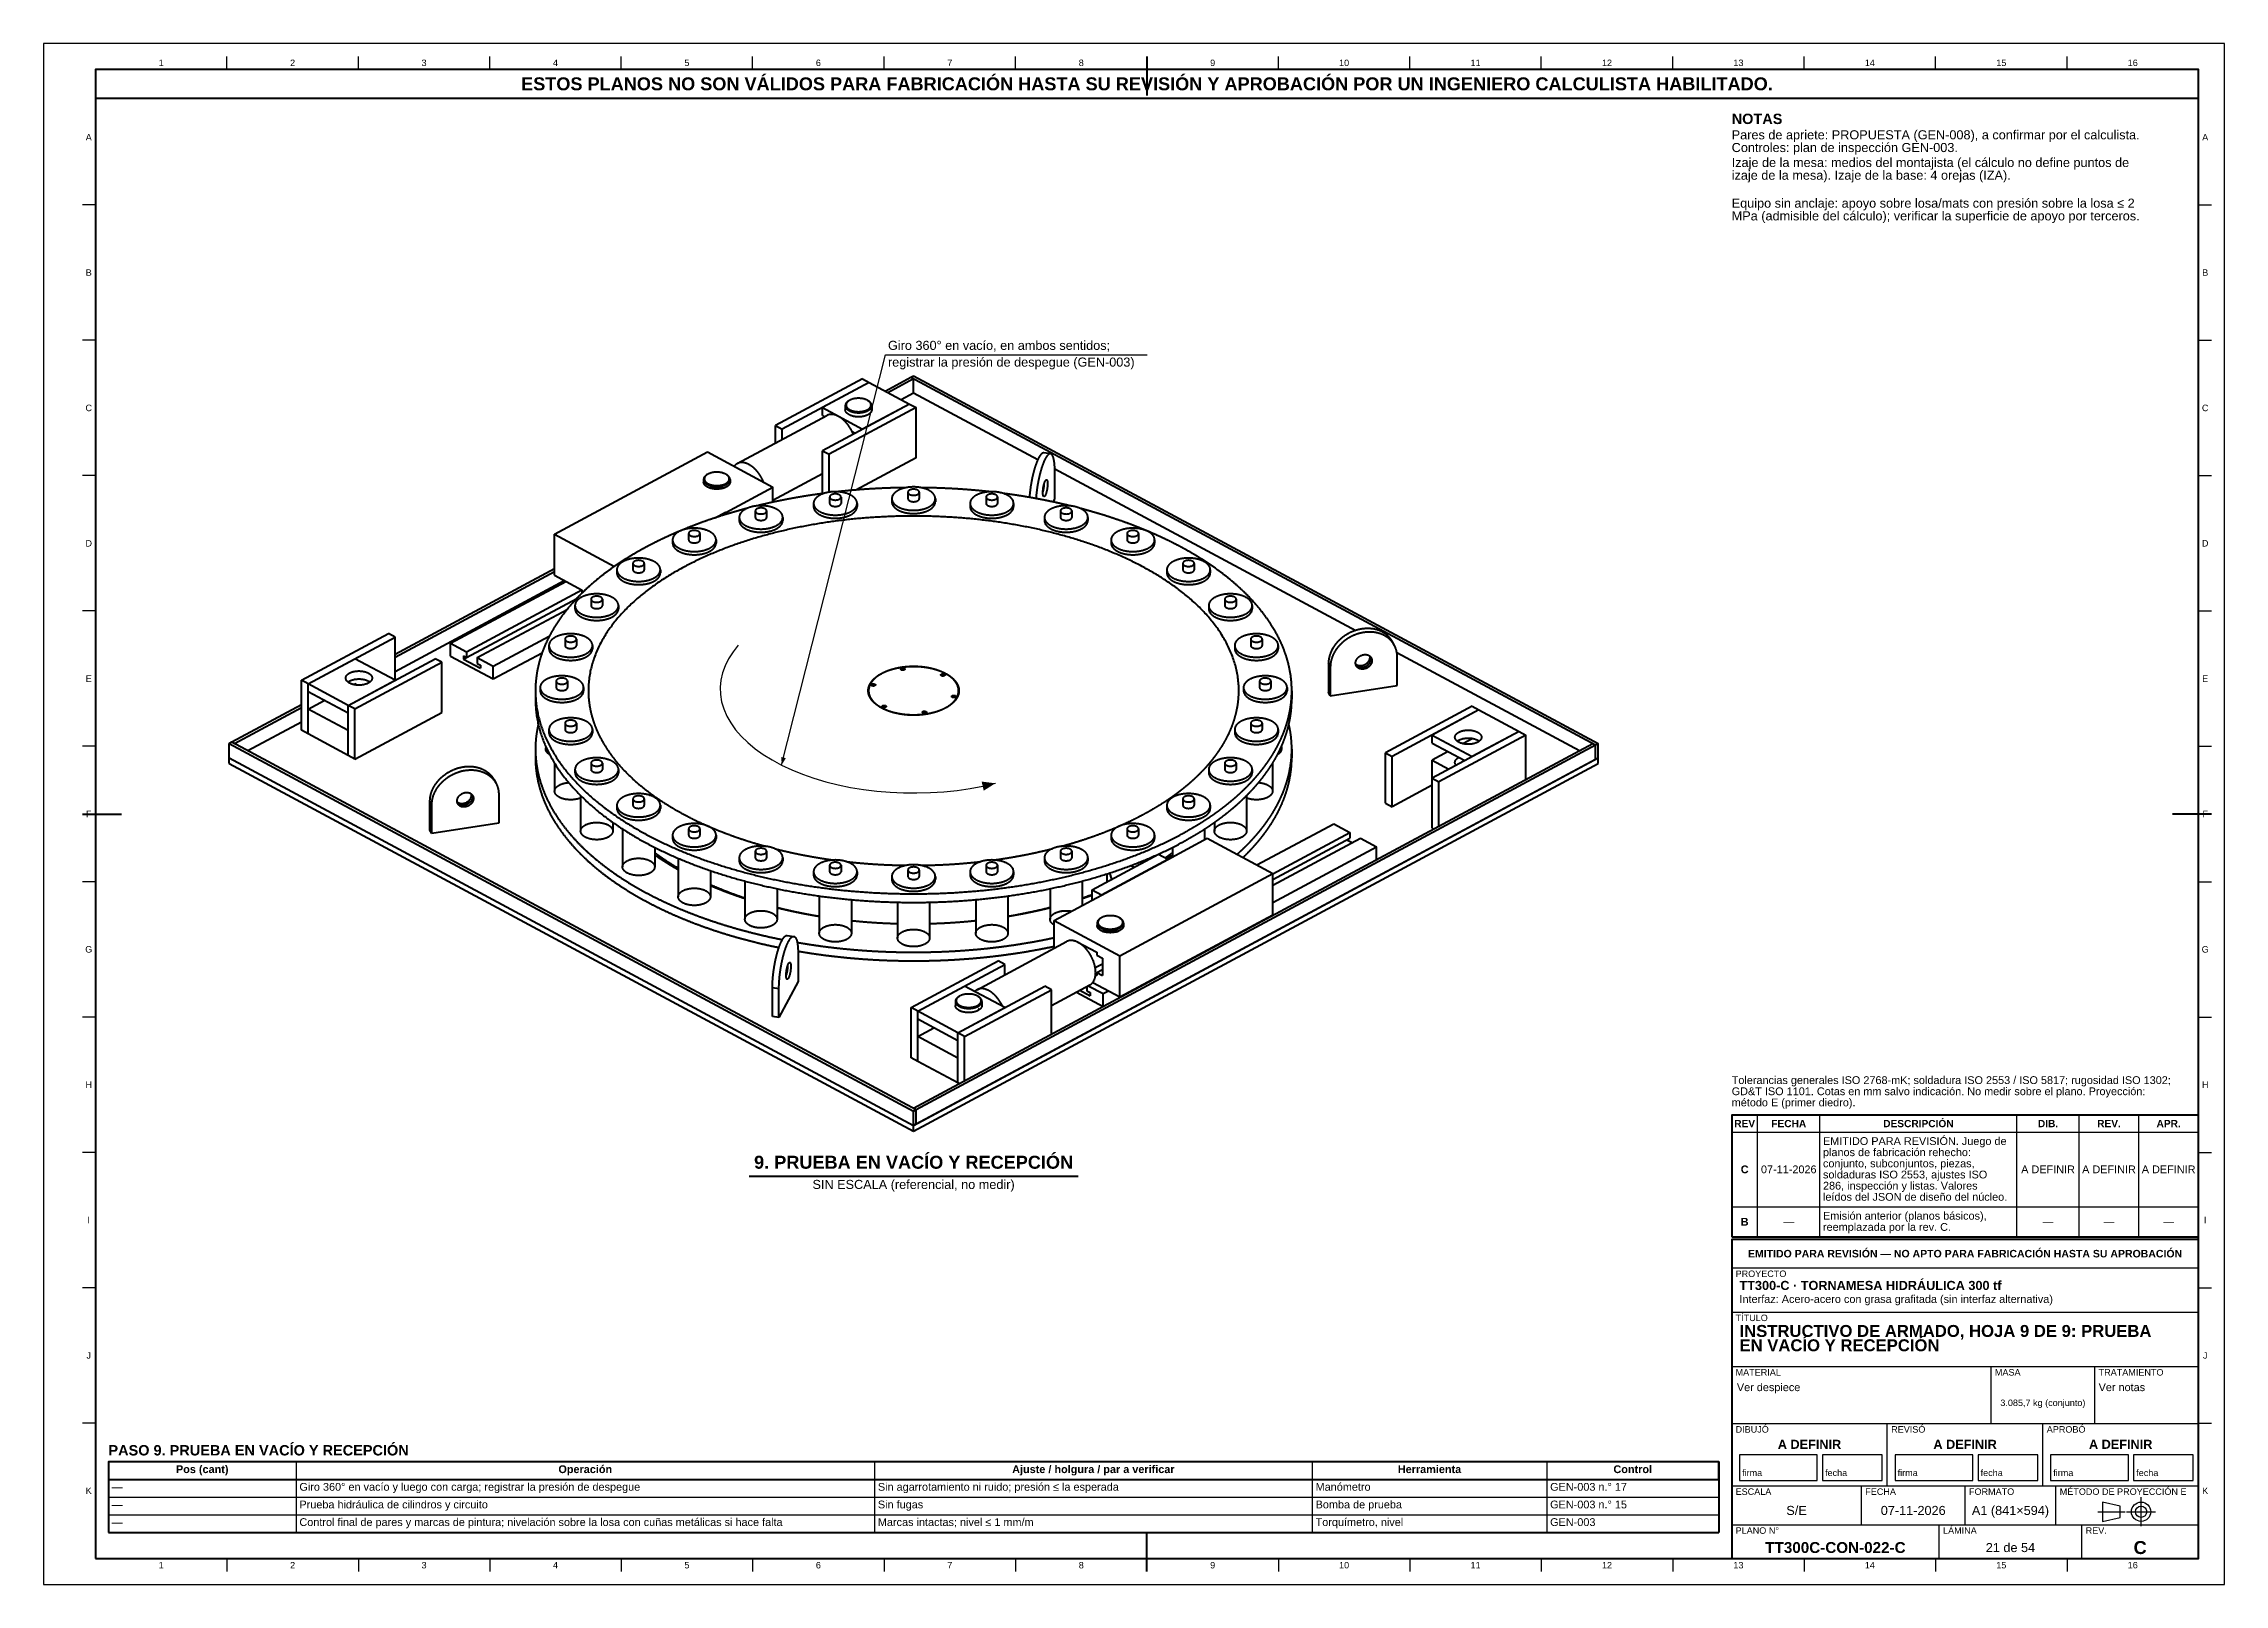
# Model space of a CAD drawing. Header units: millimetres. Extents: x 0 to 841, y 0 to 594.
import ezdxf
from ezdxf.enums import TextEntityAlignment as Align

# ---------------------------------------------------------------- set-up
doc = ezdxf.new("R2010")
doc.units = ezdxf.units.MM
doc.linetypes.add('EJE', pattern=[31, 20, -4, 3, -4])
for name, color, linetype, lineweight in [('COTA', 7, 'CONTINUOUS', 25), ('EJE', 7, 'EJE', 25), ('FINA', 7, 'CONTINUOUS', 25), ('MARCO', 7, 'CONTINUOUS', 70), ('TXT', 7, 'CONTINUOUS', 25), ('VIS', 7, 'CONTINUOUS', 50)]:
    doc.layers.add(name, color=color, linetype=linetype, lineweight=lineweight)
doc.styles.add('STD', font='LiberationSans-Regular.ttf')
doc.styles.add('STDB', font='LiberationSans-Bold.ttf')

msp = doc.modelspace()

# ---------------------------------------------------------------- texts
at = {"layer": 'TXT'}
for s, height, style, p in [('1', 2.5, 'STD', (45.34, 586.6)), ('2', 2.5, 'STD', (96.03, 586.6)), ('3', 2.5, 'STD', (146.72, 586.6)), ('ESTOS PLANOS NO SON VÁLIDOS PARA FABRICACIÓN HASTA SU REVISIÓN Y APROBACIÓN POR UN INGENIERO CALCULISTA HABILITADO.', 5, 'STDB', (425.5, 578.5)), ('4', 2.5, 'STD', (197.41, 586.6)), ('5', 2.5, 'STD', (248.09, 586.6)), ('6', 2.5, 'STD', (298.78, 586.6)), ('7', 2.5, 'STD', (349.47, 586.6)), ('8', 2.5, 'STD', (400.16, 586.6)), ('9', 2.5, 'STD', (450.84, 586.6)), ('10', 2.5, 'STD', (501.53, 586.6)), ('11', 2.5, 'STD', (552.22, 586.6)), ('12', 2.5, 'STD', (602.91, 586.6)), ('13', 2.5, 'STD', (653.59, 586.6)), ('14', 2.5, 'STD', (704.28, 586.6)), ('15', 2.5, 'STD', (754.97, 586.6)), ('16', 2.5, 'STD', (805.66, 586.6)), ('A', 2.5, 'STD', (17.4, 557.91)), ('A', 2.5, 'STD', (833.6, 557.91)), ('B', 2.5, 'STD', (17.4, 505.73)), ('B', 2.5, 'STD', (833.6, 505.73)), ('C', 2.5, 'STD', (17.4, 453.55)), ('C', 2.5, 'STD', (833.6, 453.55)), ('D', 2.5, 'STD', (17.4, 401.36)), ('D', 2.5, 'STD', (833.6, 401.36)), ('E', 2.5, 'STD', (17.4, 349.18)), ('E', 2.5, 'STD', (833.6, 349.18)), ('F', 2.5, 'STD', (17.4, 297)), ('F', 2.5, 'STD', (833.6, 297)), ('G', 2.5, 'STD', (17.4, 244.82)), ('G', 2.5, 'STD', (833.6, 244.82)), ('H', 2.5, 'STD', (17.4, 192.64)), ('H', 2.5, 'STD', (833.6, 192.64)), ('REV', 2.8, 'STDB', (656, 177.65)), ('FECHA', 2.8, 'STDB', (673, 177.65)), ('DESCRIPCIÓN', 2.8, 'STDB', (723, 177.65)), ('DIB.', 2.8, 'STDB', (773, 177.65)), ('REV.', 2.8, 'STDB', (796.5, 177.65)), ('APR.', 2.8, 'STDB', (819.5, 177.65)), ('C', 3, 'STDB', (656, 160)), ('07-11-2026', 3, 'STD', (673, 160)), ('A DEFINIR', 3, 'STD', (773, 160)), ('A DEFINIR', 3, 'STD', (796.5, 160)), ('A DEFINIR', 3, 'STD', (819.5, 160)), ('I', 2.5, 'STD', (17.4, 140.45)), ('B', 3, 'STDB', (656, 139.8)), ('—', 3, 'STD', (673, 139.8)), ('—', 3, 'STD', (773, 139.8)), ('—', 3, 'STD', (796.5, 139.8)), ('—', 3, 'STD', (819.5, 139.8)), ('I', 2.5, 'STD', (833.6, 140.45)), ('EMITIDO PARA REVISIÓN — NO APTO PARA FABRICACIÓN HASTA SU APROBACIÓN', 2.9, 'STDB', (741, 127.5)), ('J', 2.5, 'STD', (17.4, 88.27)), ('J', 2.5, 'STD', (833.6, 88.27)), ('3.085,7 kg (conjunto)', 2.5, 'STD', (771, 70)), ('A DEFINIR', 3.5, 'STDB', (681, 54)), ('A DEFINIR', 3.5, 'STDB', (741, 54)), ('A DEFINIR', 3.5, 'STDB', (801, 54)), ('Pos (cant)', 3, 'STDB', (61.17, 44.4)), ('Operación', 3, 'STDB', (208.89, 44.4)), ('Ajuste / holgura / par a verificar', 3, 'STDB', (404.83, 44.4)), ('Herramienta', 3, 'STDB', (534.46, 44.4)), ('Control', 3, 'STDB', (612.84, 44.4)), ('K', 2.5, 'STD', (17.4, 36.09)), ('K', 2.5, 'STD', (833.6, 36.09)), ('S/E', 3.5, 'STD', (676, 28.5)), ('07-11-2026', 3.5, 'STD', (721, 28.5)), ('A1 (841×594)', 3.5, 'STD', (758.5, 28.5)), ('1', 2.5, 'STD', (45.34, 7.4)), ('2', 2.5, 'STD', (96.03, 7.4)), ('3', 2.5, 'STD', (146.72, 7.4)), ('4', 2.5, 'STD', (197.41, 7.4)), ('5', 2.5, 'STD', (248.09, 7.4)), ('6', 2.5, 'STD', (298.78, 7.4)), ('7', 2.5, 'STD', (349.47, 7.4)), ('8', 2.5, 'STD', (400.16, 7.4)), ('9', 2.5, 'STD', (450.84, 7.4)), ('10', 2.5, 'STD', (501.53, 7.4)), ('11', 2.5, 'STD', (552.22, 7.4)), ('12', 2.5, 'STD', (602.91, 7.4)), ('13', 2.5, 'STD', (653.59, 7.4)), ('TT300C-CON-022-C', 4.2, 'STDB', (691, 14.2)), ('14', 2.5, 'STD', (704.28, 7.4)), ('21 de 54', 3.5, 'STD', (758.5, 14.2)), ('15', 2.5, 'STD', (754.97, 7.4)), ('16', 2.5, 'STD', (805.66, 7.4)), ('C', 5, 'STDB', (808.5, 14.2))]:
    msp.add_text(s, height=height, dxfattribs=dict(at, style=style)).set_placement(p, align=Align.MIDDLE_CENTER)
for s, height, style, p in [('NOTAS', 4, 'STDB', (651, 567)), ('Controles: plan de inspección GEN-003.', 3.5, 'STD', (651, 555.7)), ('Pares de apriete: PROPUESTA (GEN-008), a confirmar por el calculista.', 3.5, 'STD', (651, 560.6)), ('Izaje de la mesa: medios del montajista (el cálculo no define puntos de', 3.5, 'STD', (651, 549.93)), ('izaje de la mesa). Izaje de la base: 4 orejas (IZA).', 3.5, 'STD', (651, 545.03)), ('Equipo sin anclaje: apoyo sobre losa/mats con presión sobre la losa ≤ 2', 3.5, 'STD', (651, 534.25)), ('MPa (admisible del cálculo); verificar la superficie de apoyo por terceros.', 3.5, 'STD', (651, 529.35)), ('registrar la presión de despegue (GEN-003)', 3.5, 'STD', (325.62, 472.97)), ('planos de fabricación rehecho:', 3, 'STD', (686.2, 168.1)), ('EMITIDO PARA REVISIÓN. Juego de', 3, 'STD', (686.2, 172.4)), ('conjunto, subconjuntos, piezas,', 3, 'STD', (686.2, 163.8)), ('soldaduras ISO 2553, ajustes ISO', 3, 'STD', (686.2, 159.5)), ('286, inspección y listas. Valores', 3, 'STD', (686.2, 155.2)), ('leídos del JSON de diseño del núcleo.', 3, 'STD', (686.2, 150.9)), ('Emisión anterior (planos básicos),', 3, 'STD', (686.2, 143.6)), ('reemplazada por la rev. C.', 3, 'STD', (686.2, 139.3)), ('PROYECTO', 2.5, 'STD', (652.5, 121)), ('TT300-C · TORNAMESA HIDRÁULICA 300 tf', 3.5, 'STDB', (654, 117)), ('Interfaz: Acero-acero con grasa grafitada (sin interfaz alternativa)', 3, 'STD', (654, 111.5)), ('TÍTULO', 2.5, 'STD', (652.5, 104)), ('INSTRUCTIVO DE ARMADO, HOJA 9 DE 9: PRUEBA', 4.6, 'STDB', (654, 100)), ('EN VACÍO Y RECEPCIÓN', 4.6, 'STDB', (654, 94.48)), ('MATERIAL', 2.5, 'STD', (652.5, 83)), ('Ver despiece', 3, 'STD', (653, 77.5)), ('MASA', 2.5, 'STD', (752.5, 83)), ('Ver notas', 3, 'STD', (792.5, 77.5)), ('TRATAMIENTO', 2.5, 'STD', (792.5, 83)), ('DIBUJÓ', 2.5, 'STD', (652.5, 61)), ('REVISÓ', 2.5, 'STD', (712.5, 61)), ('APROBÓ', 2.5, 'STD', (772.5, 61)), ('PASO 9. PRUEBA EN VACÍO Y RECEPCIÓN', 4, 'STDB', (25, 53.7)), ('ESCALA', 2.5, 'STD', (652.5, 37)), ('FECHA', 2.5, 'STD', (702.5, 37)), ('FORMATO', 2.5, 'STD', (742.5, 37)), ('MÉTODO DE PROYECCIÓN E', 2.5, 'STD', (777.5, 37)), ('PLANO N°', 2.5, 'STD', (652.5, 22)), ('LÁMINA', 2.5, 'STD', (732.5, 22)), ('REV.', 2.5, 'STD', (787.5, 22))]:
    msp.add_text(s, height=height, dxfattribs=dict(at, style=style)).set_placement(p, align=Align.TOP_LEFT)
at = {"layer": 'TXT', "style": 'STD'}
for s, height, p in [('Giro 360° en vacío, en ambos sentidos;', 3.5, (325.62, 474.87)), ('Tolerancias generales ISO 2768-mK; soldadura ISO 2553 / ISO 5817; rugosidad ISO 1302;', 3, (651, 192)), ('GD&T ISO 1101. Cotas en mm salvo indicación. No medir sobre el plano. Proyección:', 3, (651, 187.7)), ('método E (primer diedro).', 3, (651, 183.4)), ('firma', 2.5, (655, 41)), ('fecha', 2.5, (687, 41)), ('firma', 2.5, (715, 41)), ('fecha', 2.5, (747, 41)), ('firma', 2.5, (775, 41)), ('fecha', 2.5, (807, 41))]:
    msp.add_text(s, height=height, dxfattribs=at).set_placement(p, align=Align.BOTTOM_LEFT)
at = {"layer": 'TXT', "style": 'STDB'}
msp.add_text('9. PRUEBA EN VACÍO Y RECEPCIÓN', height=5, dxfattribs=at).set_placement((335.5, 158.74), align=Align.BOTTOM_CENTER)
at = {"layer": 'TXT', "style": 'STD'}
msp.add_text('SIN ESCALA (referencial, no medir)', height=3.5, dxfattribs=at).set_placement((335.5, 155.94), align=Align.TOP_CENTER)
for s, p in [('—', (26.3, 37.6)), ('Giro 360° en vacío y luego con carga; registrar la presión de despegue', (98.65, 37.6)), ('Sin agarrotamiento ni ruido; presión ≤ la esperada', (321.73, 37.6)), ('Manómetro', (490.54, 37.6)), ('GEN-003 n.° 17', (580.98, 37.6)), ('—', (26.3, 30.8)), ('Control final de pares y marcas de pintura; nivelación sobre la losa con cuñas metálicas si hace falta', (98.65, 24)), ('Prueba hidráulica de cilindros y circuito', (98.65, 30.8)), ('Sin fugas', (321.73, 30.8)), ('Marcas intactas; nivel ≤ 1 mm/m', (321.73, 24)), ('Torquímetro, nivel', (490.54, 24)), ('Bomba de prueba', (490.54, 30.8)), ('GEN-003 n.° 15', (580.98, 30.8)), ('GEN-003', (580.98, 24)), ('—', (26.3, 24))]:
    msp.add_text(s, height=3, dxfattribs=at).set_placement(p, align=Align.MIDDLE_LEFT)

# ---------------------------------------------------------------- linework, layer by layer
at = {"layer": 'COTA'}
for p, q in [((284.62, 315.85), (324.62, 473.97)), ((324.62, 473.97), (425.6, 473.97))]:
    msp.add_line(p, q, dxfattribs=at)
msp.add_lwpolyline([(267.89, 362.07), (265.86, 359.5), (264.16, 356.85), (262.81, 354.15), (261.82, 351.41), (261.19, 348.63), (260.91, 345.84), (261, 343.05), (261.46, 340.26), (262.27, 337.5), (263.44, 334.78), (264.97, 332.1), (266.83, 329.49), (269.03, 326.96), (271.56, 324.52), (274.39, 322.17), (277.53, 319.94), (280.94, 317.83), (284.62, 315.85), (288.55, 314.02), (292.71, 312.34), (297.08, 310.81), (301.63, 309.46), (306.35, 308.28), (311.21, 307.27), (316.19, 306.46), (321.27, 305.83), (326.41, 305.39), (331.6, 305.15), (336.8, 305.1), (342, 305.24), (347.17, 305.59), (352.28, 306.12), (357.31, 306.84), (362.23, 307.75), (367.03, 308.84)], dxfattribs=at)
for points in [[(284.62, 315.85), (286.23, 318.54), (284.49, 318.98)], [(367.03, 308.84), (361.75, 309.49), (362.55, 305.98)]]:
    msp.add_solid(points, dxfattribs=at)
at = {"layer": 'EJE'}
for p, q in [((792.14, 28), (802.68, 28)), ((803.3, 28), (814.46, 28)), ((808.88, 22.42), (808.88, 33.58))]:
    msp.add_line(p, q, dxfattribs=at)
at = {"layer": 'FINA'}
for p, q in [((70.69, 584), (70.69, 589)), ((121.38, 584), (121.38, 589)), ((172.06, 584), (172.06, 589)), ((222.75, 584), (222.75, 589)), ((273.44, 584), (273.44, 589)), ((324.12, 584), (324.12, 589)), ((374.81, 584), (374.81, 589)), ((425.5, 584), (425.5, 589)), ((476.19, 584), (476.19, 589)), ((526.88, 584), (526.88, 589)), ((577.56, 584), (577.56, 589)), ((628.25, 584), (628.25, 589)), ((678.94, 584), (678.94, 589)), ((729.62, 584), (729.62, 589)), ((780.31, 584), (780.31, 589)), ((20, 531.82), (15, 531.82)), ((831, 531.82), (836, 531.82)), ((20, 479.64), (15, 479.64)), ((831, 479.64), (836, 479.64)), ((20, 427.45), (15, 427.45)), ((831, 427.45), (836, 427.45)), ((20, 375.27), (15, 375.27)), ((831, 375.27), (836, 375.27)), ((20, 323.09), (15, 323.09)), ((831, 323.09), (836, 323.09)), ((20, 270.91), (15, 270.91)), ((831, 270.91), (836, 270.91)), ((20, 218.73), (15, 218.73)), ((831, 218.73), (836, 218.73)), ((661, 134), (661, 180.9)), ((685, 134), (685, 180.9)), ((761, 134), (761, 180.9)), ((785, 134), (785, 180.9)), ((808, 134), (808, 180.9)), ((651, 174.4), (831, 174.4)), ((20, 166.55), (15, 166.55)), ((831, 166.55), (836, 166.55)), ((651, 145.6), (831, 145.6)), ((651, 134), (831, 134)), ((651, 133), (831, 133)), ((651, 122), (831, 122)), ((20, 114.36), (15, 114.36)), ((831, 114.36), (836, 114.36)), ((651, 105), (831, 105)), ((651, 84), (831, 84)), ((751, 62), (751, 84)), ((791, 62), (791, 84)), ((20, 62.18), (15, 62.18)), ((651, 62), (831, 62)), ((711, 38), (711, 62)), ((771, 38), (771, 62)), ((831, 62.18), (836, 62.18)), ((97.35, 47.2), (97.35, 20)), ((320.43, 47.2), (320.43, 20)), ((489.24, 47.2), (489.24, 20)), ((579.68, 47.2), (579.68, 20)), ((25, 40.4), (646, 40.4)), ((651, 38), (831, 38)), ((701, 23), (701, 38)), ((741, 23), (741, 38)), ((776, 23), (776, 38)), ((25, 33.6), (646, 33.6)), ((25, 26.8), (646, 26.8)), ((651, 23), (831, 23)), ((731, 10), (731, 23)), ((786, 10), (786, 23)), ((70.69, 10), (70.69, 5)), ((121.38, 10), (121.38, 5)), ((172.06, 10), (172.06, 5)), ((222.75, 10), (222.75, 5)), ((273.44, 10), (273.44, 5)), ((324.12, 10), (324.12, 5)), ((374.81, 10), (374.81, 5)), ((425.5, 10), (425.5, 5)), ((476.19, 10), (476.19, 5)), ((526.88, 10), (526.88, 5)), ((577.56, 10), (577.56, 5)), ((628.25, 10), (628.25, 5)), ((678.94, 10), (678.94, 5)), ((729.62, 10), (729.62, 5)), ((780.31, 10), (780.31, 5))]:
    msp.add_line(p, q, dxfattribs=at)
for points in [[(0, 0), (841, 0), (841, 594), (0, 594)], [(654, 40), (684, 40), (684, 50), (654, 50)], [(686, 40), (709, 40), (709, 50), (686, 50)], [(714, 40), (744, 40), (744, 50), (714, 50)], [(746, 40), (769, 40), (769, 50), (746, 50)], [(774, 40), (804, 40), (804, 50), (774, 50)], [(806, 40), (829, 40), (829, 50), (806, 50)], [(794, 24.28), (800.82, 25.83), (800.82, 30.17), (794, 31.72)]]:
    msp.add_lwpolyline(points, close=True, dxfattribs=at)
for radius in [3.72, 2.17]:
    msp.add_circle((808.88, 28), radius, dxfattribs=at)
at = {"layer": 'MARCO'}
for p, q in [((425.5, 589), (425.5, 574)), ((15, 297), (30, 297)), ((836, 297), (821, 297)), ((425.5, 5), (425.5, 20))]:
    msp.add_line(p, q, dxfattribs=at)
for points in [[(20, 10), (831, 10), (831, 584), (20, 584)], [(20, 573), (831, 573), (831, 584), (20, 584)], [(651, 134), (831, 134), (831, 180.9), (651, 180.9)], [(651, 10), (831, 10), (831, 133), (651, 133)]]:
    msp.add_lwpolyline(points, close=True, dxfattribs=at)
at = {"layer": 'VIS'}
for p, q in [((272.03, 157.34), (398.97, 157.34)), ((25, 47.2), (25, 20)), ((646, 47.2), (646, 20)), ((25, 20), (646, 20))]:
    msp.add_line(p, q, dxfattribs=at)
for points in [[(315.82, 464.75), (282.3, 446.76)], [(318.39, 463.37), (284.88, 445.37)], [(318.39, 463.37), (300.35, 453.68)], [(315.82, 464.75), (318.39, 463.37)], [(318.39, 463.37), (333.86, 455.06)], [(324.52, 460.07), (334.47, 465.41)], [(325.56, 459.52), (335.5, 464.86)], [(334.47, 465.41), (335.5, 465.97)], [(334.47, 465.41), (598.47, 323.67)], [(334.47, 465.41), (335.5, 464.86)], [(335.5, 465.97), (599.5, 324.23)], [(335.5, 459.32), (335.5, 464.86)], [(333.86, 455.06), (300.35, 437.07)], [(310.33, 456.19), (310.23, 456.12), (310.13, 456.05), (310.04, 455.98), (309.94, 455.9), (309.85, 455.82), (309.76, 455.73), (309.68, 455.65), (309.6, 455.55), (309.53, 455.46), (309.46, 455.36), (309.39, 455.26), (309.34, 455.15), (309.29, 455.04), (309.24, 454.92), (309.21, 454.81), (309.18, 454.69), (309.17, 454.57), (309.16, 454.45)], [(309.16, 454.45), (309.17, 454.32), (309.18, 454.2), (309.21, 454.09), (309.24, 453.97), (309.28, 453.86), (309.33, 453.75), (309.39, 453.64), (309.45, 453.54), (309.52, 453.44), (309.6, 453.34), (309.68, 453.25), (309.76, 453.16), (309.85, 453.08), (309.94, 453), (310.03, 452.92), (310.12, 452.85), (310.22, 452.78), (310.32, 452.71), (310.42, 452.64), (310.53, 452.58), (310.63, 452.52), (310.74, 452.47), (310.85, 452.41), (310.96, 452.36), (311.07, 452.31), (311.18, 452.26), (311.29, 452.22), (311.41, 452.18), (311.52, 452.14), (311.63, 452.1), (311.75, 452.06), (311.87, 452.03), (311.98, 452), (312.1, 451.96), (312.22, 451.94), (312.33, 451.91), (312.45, 451.88), (312.57, 451.86), (312.69, 451.84), (312.81, 451.82), (312.93, 451.8), (313.05, 451.78), (313.17, 451.77), (313.29, 451.76), (313.41, 451.74), (313.53, 451.73), (313.65, 451.73), (313.77, 451.72), (313.89, 451.71), (314.01, 451.71), (314.13, 451.71), (314.25, 451.7), (314.38, 451.71), (314.5, 451.71), (314.62, 451.71), (314.74, 451.72), (314.86, 451.72), (314.98, 451.73), (315.1, 451.74), (315.22, 451.75), (315.34, 451.77), (315.46, 451.78), (315.58, 451.8), (315.7, 451.81), (315.82, 451.83), (315.94, 451.86), (316.06, 451.88), (316.18, 451.9), (316.29, 451.93), (316.41, 451.96), (316.53, 451.99), (316.64, 452.02), (316.76, 452.05), (316.88, 452.09), (316.99, 452.13), (317.1, 452.17), (317.22, 452.21), (317.33, 452.25), (317.44, 452.3), (317.55, 452.35), (317.66, 452.4), (317.77, 452.45), (317.88, 452.51)], [(309.16, 454.45), (309.16, 452.85)], [(310.56, 456.34), (310.46, 456.27), (310.36, 456.2), (310.27, 456.13), (310.17, 456.05), (310.08, 455.97), (310, 455.88), (309.92, 455.79), (309.84, 455.7), (309.77, 455.61), (309.7, 455.51), (309.64, 455.4), (309.59, 455.29), (309.54, 455.18), (309.51, 455.07), (309.48, 454.95), (309.46, 454.83), (309.46, 454.71), (309.46, 454.59), (309.47, 454.47), (309.5, 454.36), (309.53, 454.24), (309.57, 454.13), (309.62, 454.02), (309.68, 453.91), (309.74, 453.81), (309.81, 453.72), (309.89, 453.62), (309.97, 453.53), (310.05, 453.45), (310.14, 453.36), (310.23, 453.29), (310.32, 453.21), (310.42, 453.14), (310.52, 453.07), (310.62, 453.01), (310.72, 452.94), (310.83, 452.89), (310.93, 452.83), (311.04, 452.77), (311.15, 452.72), (311.26, 452.68), (311.37, 452.63), (311.48, 452.58), (311.59, 452.54), (311.71, 452.5), (311.82, 452.47), (311.94, 452.43), (312.05, 452.4), (312.17, 452.37), (312.28, 452.34), (312.4, 452.31), (312.52, 452.28), (312.64, 452.26), (312.75, 452.24), (312.87, 452.22), (312.99, 452.2), (313.11, 452.18), (313.23, 452.17), (313.35, 452.16), (313.47, 452.14), (313.59, 452.13), (313.71, 452.13), (313.83, 452.12), (313.95, 452.11), (314.07, 452.11), (314.19, 452.11), (314.31, 452.11), (314.43, 452.11), (314.55, 452.11), (314.67, 452.12), (314.79, 452.12), (314.91, 452.13), (315.03, 452.14), (315.15, 452.15), (315.27, 452.16), (315.39, 452.18), (315.5, 452.19), (315.62, 452.21), (315.74, 452.23), (315.86, 452.25), (315.98, 452.28), (316.09, 452.3), (316.21, 452.33), (316.33, 452.36), (316.44, 452.39), (316.56, 452.42), (316.67, 452.45), (316.79, 452.49), (316.9, 452.53), (317.02, 452.57), (317.13, 452.61), (317.24, 452.66), (317.35, 452.71), (317.46, 452.76), (317.57, 452.81), (317.67, 452.86)], [(310.56, 456.34), (310.33, 456.19)], [(310.45, 456.26), (310.43, 456.25), (310.41, 456.24), (310.39, 456.23), (310.37, 456.21), (310.35, 456.2), (310.33, 456.19)], [(317.98, 456.34), (317.88, 456.4), (317.77, 456.46), (317.67, 456.52), (317.56, 456.58), (317.45, 456.63), (317.34, 456.68), (317.23, 456.73), (317.12, 456.77), (317.01, 456.82), (316.89, 456.86), (316.78, 456.9), (316.66, 456.93), (316.54, 456.97), (316.43, 457), (316.31, 457.03), (316.19, 457.06), (316.07, 457.09), (315.96, 457.11), (315.84, 457.13), (315.72, 457.16), (315.6, 457.18), (315.48, 457.19), (315.36, 457.21), (315.24, 457.22), (315.12, 457.24), (315, 457.25), (314.87, 457.25), (314.75, 457.26), (314.63, 457.27), (314.51, 457.27), (314.39, 457.27), (314.27, 457.28), (314.15, 457.27), (314.03, 457.27), (313.91, 457.27), (313.78, 457.26), (313.66, 457.25), (313.54, 457.25), (313.42, 457.24), (313.3, 457.22), (313.18, 457.21), (313.06, 457.19), (312.94, 457.18), (312.82, 457.16), (312.7, 457.13), (312.58, 457.11), (312.46, 457.09), (312.35, 457.06), (312.23, 457.03), (312.11, 457), (311.99, 456.97), (311.88, 456.93), (311.76, 456.9), (311.65, 456.86), (311.53, 456.82), (311.42, 456.77), (311.31, 456.73), (311.2, 456.68), (311.09, 456.63), (310.98, 456.58), (310.87, 456.52), (310.76, 456.46), (310.66, 456.4), (310.56, 456.34)], [(333.86, 455.06), (315.82, 445.37)], [(317.67, 452.86), (317.78, 452.92), (317.88, 452.98), (317.99, 453.05), (318.09, 453.12), (318.18, 453.19), (318.28, 453.26), (318.37, 453.34), (318.46, 453.42), (318.55, 453.51), (318.63, 453.6), (318.71, 453.69), (318.78, 453.79), (318.84, 453.89), (318.9, 454), (318.96, 454.11), (319, 454.22), (319.04, 454.33), (319.06, 454.45), (319.08, 454.57), (319.08, 454.69), (319.08, 454.81), (319.06, 454.93), (319.03, 455.05), (319, 455.17), (318.95, 455.28), (318.9, 455.39), (318.84, 455.5), (318.78, 455.6), (318.7, 455.7), (318.63, 455.79), (318.54, 455.88), (318.46, 455.96), (318.37, 456.04), (318.28, 456.12), (318.18, 456.2), (318.08, 456.27), (317.98, 456.34)], [(317.88, 452.51), (317.99, 452.57), (318.09, 452.63), (318.19, 452.69), (318.3, 452.76), (318.4, 452.83), (318.49, 452.91), (318.59, 452.98), (318.68, 453.07), (318.77, 453.15), (318.85, 453.24), (318.93, 453.33), (319.01, 453.43), (319.08, 453.53), (319.14, 453.63), (319.2, 453.74), (319.25, 453.85), (319.29, 453.96), (319.33, 454.08), (319.35, 454.2), (319.37, 454.32), (319.37, 454.45)], [(317.98, 456.34), (318.21, 456.19)], [(318.21, 456.19), (318.19, 456.2), (318.17, 456.21), (318.15, 456.23), (318.13, 456.24), (318.11, 456.25), (318.09, 456.26)], [(319.37, 454.45), (319.37, 454.57), (319.35, 454.69), (319.33, 454.81), (319.3, 454.92), (319.25, 455.04), (319.2, 455.15), (319.15, 455.26), (319.08, 455.36), (319.01, 455.46), (318.94, 455.55), (318.86, 455.65), (318.77, 455.73), (318.69, 455.82), (318.6, 455.9), (318.5, 455.98), (318.41, 456.05), (318.31, 456.12), (318.21, 456.19)], [(319.37, 454.45), (319.37, 452.85)], [(330.71, 456.75), (335.5, 459.32)], [(333.86, 455.06), (336.44, 453.68)], [(335.5, 459.32), (383.4, 433.61)], [(267.5, 432.1), (302.05, 450.65)], [(282.3, 440.04), (282.3, 446.76)], [(282.3, 446.76), (284.88, 445.37)], [(300.35, 450.6), (300.35, 453.68)], [(300.35, 453.68), (315.82, 445.37)], [(300.35, 450.6), (301.16, 450.17)], [(312.23, 443.45), (312.19, 443.56), (312.14, 443.67), (312.09, 443.78), (312.04, 443.89), (312, 444), (311.95, 444.11), (311.89, 444.22), (311.84, 444.33), (311.79, 444.44), (311.74, 444.55), (311.68, 444.66), (311.63, 444.76), (311.57, 444.87), (311.51, 444.98), (311.46, 445.08), (311.4, 445.19), (311.34, 445.29), (311.28, 445.4), (311.22, 445.5), (311.16, 445.61), (311.09, 445.71), (311.03, 445.81), (310.97, 445.91), (310.9, 446.02), (310.84, 446.12), (310.77, 446.22), (310.7, 446.32), (310.64, 446.42), (310.57, 446.52), (310.5, 446.62), (310.43, 446.72), (310.36, 446.81), (310.29, 446.91), (310.21, 447.01), (310.14, 447.1), (310.07, 447.2), (309.99, 447.29), (309.92, 447.39), (309.84, 447.48), (309.76, 447.57), (309.68, 447.67), (309.6, 447.76), (309.53, 447.85), (309.45, 447.94), (309.36, 448.03), (309.28, 448.12), (309.2, 448.2), (309.12, 448.29), (309.03, 448.38), (308.95, 448.46), (308.86, 448.55), (308.77, 448.63), (308.69, 448.71), (308.6, 448.8), (308.51, 448.88), (308.42, 448.96), (308.33, 449.04), (308.24, 449.12), (308.14, 449.19), (308.05, 449.27), (307.96, 449.35), (307.86, 449.42), (307.77, 449.5), (307.67, 449.57), (307.57, 449.64), (307.47, 449.71), (307.38, 449.78), (307.28, 449.85), (307.17, 449.91), (307.07, 449.98), (306.97, 450.04), (306.87, 450.1), (306.76, 450.17), (306.66, 450.23), (306.55, 450.28), (306.45, 450.34), (306.34, 450.39), (306.23, 450.45), (306.12, 450.5), (306.01, 450.55), (305.9, 450.6), (305.79, 450.64), (305.68, 450.69), (305.56, 450.73), (305.45, 450.77), (305.34, 450.81), (305.22, 450.84), (305.1, 450.88), (304.99, 450.91), (304.87, 450.94), (304.75, 450.96), (304.63, 450.99), (304.51, 451.01), (304.4, 451.02), (304.28, 451.04), (304.16, 451.05), (304.03, 451.06), (303.91, 451.06), (303.79, 451.07), (303.67, 451.06), (303.55, 451.06), (303.43, 451.05), (303.31, 451.04), (303.19, 451.02), (303.07, 451), (302.95, 450.98), (302.84, 450.95), (302.72, 450.92), (302.61, 450.88), (302.49, 450.84), (302.38, 450.8), (302.27, 450.75), (302.16, 450.7), (302.05, 450.65)], [(336.44, 453.68), (302.93, 435.68)], [(310.66, 450.91), (310.55, 450.97), (310.45, 451.03), (310.34, 451.09), (310.24, 451.16), (310.14, 451.23), (310.05, 451.31), (309.95, 451.39), (309.86, 451.47), (309.77, 451.55), (309.69, 451.64), (309.61, 451.73), (309.53, 451.83), (309.46, 451.93), (309.4, 452.03), (309.34, 452.14), (309.29, 452.25), (309.24, 452.37), (309.21, 452.48), (309.19, 452.6), (309.17, 452.72), (309.16, 452.85)], [(319.37, 452.85), (319.37, 452.73), (319.35, 452.61), (319.33, 452.49), (319.3, 452.37), (319.25, 452.26), (319.2, 452.15), (319.15, 452.04), (319.08, 451.94), (319.02, 451.84), (318.94, 451.74), (318.86, 451.65), (318.78, 451.56), (318.69, 451.48), (318.6, 451.4), (318.51, 451.32), (318.41, 451.25), (318.32, 451.18), (318.22, 451.11), (318.11, 451.04), (318.01, 450.98), (317.91, 450.92), (317.8, 450.87), (317.69, 450.81), (317.58, 450.76), (317.47, 450.71), (317.36, 450.66), (317.25, 450.62), (317.13, 450.58), (317.02, 450.54), (316.9, 450.5), (316.79, 450.46), (316.67, 450.43), (316.56, 450.4), (316.44, 450.37), (316.32, 450.34), (316.2, 450.31), (316.09, 450.28), (315.97, 450.26), (315.85, 450.24), (315.73, 450.22), (315.61, 450.2), (315.49, 450.18), (315.37, 450.17), (315.25, 450.16), (315.13, 450.14), (315.01, 450.13), (314.89, 450.13), (314.77, 450.12), (314.65, 450.11), (314.53, 450.11), (314.41, 450.11), (314.28, 450.11), (314.16, 450.11), (314.04, 450.11), (313.92, 450.11), (313.8, 450.12), (313.68, 450.12), (313.56, 450.13), (313.44, 450.14), (313.32, 450.15), (313.2, 450.17), (313.08, 450.18), (312.96, 450.2), (312.84, 450.22), (312.72, 450.23), (312.6, 450.26), (312.48, 450.28), (312.36, 450.3), (312.25, 450.33), (312.13, 450.36), (312.01, 450.39), (311.89, 450.42), (311.78, 450.45), (311.66, 450.49), (311.55, 450.53), (311.43, 450.57), (311.32, 450.61), (311.21, 450.65), (311.1, 450.7), (310.99, 450.75), (310.88, 450.8), (310.77, 450.85), (310.66, 450.91)], [(336.44, 434.36), (336.44, 453.68)], [(284.88, 441.43), (284.88, 445.37)], [(311.78, 444.46), (312.95, 443.83)], [(196.96, 404.91), (256, 436.6)], [(256, 436.6), (281.27, 423.04)], [(267.5, 432.1), (267.4, 432.04), (267.29, 431.98), (267.19, 431.91), (267.09, 431.84), (267, 431.76), (266.9, 431.69), (266.81, 431.61), (266.72, 431.52), (266.64, 431.44), (266.55, 431.35), (266.47, 431.26), (266.4, 431.16), (266.32, 431.06)], [(277.65, 424.98), (277.61, 425.09), (277.56, 425.2), (277.51, 425.32), (277.46, 425.43), (277.41, 425.54), (277.36, 425.65), (277.31, 425.76), (277.26, 425.86), (277.2, 425.97), (277.15, 426.08), (277.09, 426.19), (277.04, 426.3), (276.98, 426.4), (276.92, 426.51), (276.87, 426.62), (276.81, 426.72), (276.75, 426.83), (276.69, 426.93), (276.62, 427.04), (276.56, 427.14), (276.5, 427.24), (276.43, 427.34), (276.37, 427.45), (276.3, 427.55), (276.24, 427.65), (276.17, 427.75), (276.1, 427.85), (276.03, 427.95), (275.97, 428.05), (275.9, 428.15), (275.82, 428.25), (275.75, 428.34), (275.68, 428.44), (275.61, 428.54), (275.53, 428.63), (275.46, 428.73), (275.38, 428.82), (275.31, 428.92), (275.23, 429.01), (275.15, 429.1), (275.07, 429.19), (274.99, 429.28), (274.91, 429.37), (274.83, 429.46), (274.75, 429.55), (274.67, 429.64), (274.58, 429.73), (274.5, 429.82), (274.41, 429.9), (274.33, 429.99), (274.24, 430.07), (274.15, 430.15), (274.06, 430.24), (273.97, 430.32), (273.88, 430.4), (273.79, 430.48), (273.7, 430.56), (273.61, 430.64), (273.52, 430.71), (273.42, 430.79), (273.33, 430.86), (273.23, 430.94), (273.13, 431.01), (273.04, 431.08), (272.94, 431.15), (272.84, 431.22), (272.74, 431.29), (272.64, 431.36), (272.54, 431.42), (272.43, 431.49), (272.33, 431.55), (272.23, 431.61), (272.12, 431.67), (272.02, 431.73), (271.91, 431.79), (271.8, 431.84), (271.69, 431.9), (271.58, 431.95), (271.47, 432), (271.36, 432.05), (271.25, 432.09), (271.14, 432.14), (271.02, 432.18), (270.91, 432.22), (270.8, 432.26), (270.68, 432.29), (270.56, 432.33), (270.45, 432.36), (270.33, 432.39), (270.21, 432.41), (270.09, 432.44), (269.97, 432.46), (269.85, 432.47), (269.73, 432.49), (269.61, 432.5), (269.49, 432.51), (269.37, 432.52), (269.25, 432.52), (269.13, 432.52), (269.01, 432.51), (268.89, 432.5), (268.77, 432.49), (268.65, 432.47), (268.53, 432.45), (268.41, 432.43), (268.29, 432.4), (268.18, 432.37), (268.06, 432.34), (267.95, 432.3), (267.83, 432.25), (267.72, 432.21), (267.61, 432.15), (267.5, 432.1)], [(300.35, 420.52), (300.35, 437.07)], [(300.35, 437.07), (302.93, 435.68)], [(302.93, 421.07), (302.93, 435.68)], [(336.44, 434.36), (313.26, 421.91)], [(385.77, 436.24), (385.65, 436.24), (385.53, 436.23), (385.42, 436.21), (385.3, 436.16), (385.19, 436.11), (385.09, 436.05), (384.99, 435.98), (384.9, 435.9), (384.81, 435.82), (384.72, 435.74), (384.64, 435.65), (384.56, 435.56), (384.49, 435.46), (384.41, 435.37), (384.34, 435.27), (384.27, 435.17), (384.2, 435.07), (384.14, 434.97), (384.07, 434.87), (384.01, 434.77), (383.95, 434.67), (383.89, 434.56), (383.83, 434.46), (383.77, 434.35), (383.71, 434.24), (383.66, 434.14), (383.6, 434.03), (383.55, 433.92), (383.5, 433.81), (383.44, 433.7), (383.39, 433.6), (383.34, 433.49), (383.29, 433.38), (383.24, 433.27), (383.2, 433.15), (383.15, 433.04), (383.1, 432.93), (383.06, 432.82), (383.01, 432.71), (382.97, 432.6), (382.92, 432.48), (382.88, 432.37), (382.84, 432.26), (382.8, 432.15), (382.75, 432.03), (382.71, 431.92), (382.67, 431.81), (382.63, 431.69), (382.59, 431.58), (382.55, 431.47), (382.51, 431.35), (382.48, 431.24), (382.44, 431.12), (382.4, 431.01), (382.36, 430.89), (382.33, 430.78), (382.29, 430.66), (382.25, 430.55), (382.22, 430.43), (382.18, 430.32), (382.15, 430.2), (382.11, 430.09), (382.08, 429.97), (382.05, 429.86), (382.01, 429.74), (381.98, 429.62), (381.95, 429.51), (381.92, 429.39), (381.88, 429.28), (381.85, 429.16), (381.82, 429.04), (381.79, 428.93), (381.76, 428.81), (381.73, 428.69), (381.7, 428.58), (381.67, 428.46), (381.64, 428.34), (381.61, 428.23), (381.58, 428.11), (381.55, 427.99), (381.53, 427.87), (381.5, 427.76), (381.47, 427.64), (381.44, 427.52), (381.42, 427.4), (381.39, 427.29), (381.36, 427.17), (381.34, 427.05), (381.31, 426.93), (381.29, 426.82), (381.26, 426.7), (381.23, 426.58), (381.21, 426.46), (381.19, 426.34), (381.16, 426.23), (381.14, 426.11), (381.11, 425.99), (381.09, 425.87), (381.07, 425.75), (381.04, 425.63), (381.02, 425.52), (381, 425.4), (380.98, 425.28), (380.95, 425.16), (380.93, 425.04), (380.91, 424.92), (380.89, 424.81), (380.87, 424.69), (380.85, 424.57), (380.83, 424.45), (380.81, 424.33), (380.79, 424.21), (380.77, 424.09), (380.75, 423.97), (380.73, 423.85), (380.71, 423.74), (380.69, 423.62), (380.67, 423.5), (380.65, 423.38), (380.64, 423.26), (380.62, 423.14), (380.6, 423.02), (380.58, 422.9), (380.57, 422.78), (380.55, 422.66), (380.53, 422.54), (380.52, 422.42), (380.5, 422.3), (380.48, 422.18), (380.47, 422.06), (380.45, 421.95), (380.44, 421.83), (380.42, 421.71), (380.41, 421.59), (380.4, 421.47), (380.38, 421.35), (380.37, 421.23), (380.35, 421.11), (380.34, 420.99), (380.33, 420.87), (380.32, 420.75), (380.3, 420.63), (380.29, 420.51), (380.28, 420.39), (380.27, 420.27), (380.26, 420.15), (380.25, 420.03), (380.23, 419.91), (380.22, 419.79), (380.21, 419.67), (380.2, 419.55), (380.19, 419.43), (380.18, 419.31), (380.18, 419.19), (380.17, 419.07)], [(388.3, 435.85), (388.18, 435.86), (388.06, 435.85), (387.94, 435.82), (387.83, 435.78), (387.72, 435.72), (387.62, 435.66), (387.52, 435.59), (387.43, 435.52), (387.34, 435.43), (387.25, 435.35), (387.17, 435.26), (387.09, 435.17), (387.01, 435.08), (386.94, 434.99), (386.87, 434.89), (386.8, 434.79), (386.73, 434.69), (386.66, 434.59), (386.6, 434.49), (386.54, 434.39), (386.47, 434.29), (386.41, 434.18), (386.35, 434.08), (386.3, 433.97), (386.24, 433.87), (386.18, 433.76), (386.13, 433.65), (386.08, 433.54), (386.02, 433.44), (385.97, 433.33), (385.92, 433.22), (385.87, 433.11), (385.82, 433), (385.77, 432.89), (385.73, 432.78), (385.68, 432.67), (385.63, 432.56), (385.59, 432.45), (385.54, 432.34), (385.5, 432.22), (385.45, 432.11), (385.41, 432), (385.37, 431.89), (385.33, 431.78), (385.28, 431.66), (385.24, 431.55), (385.2, 431.44), (385.16, 431.32), (385.12, 431.21), (385.08, 431.1), (385.04, 430.98), (385.01, 430.87), (384.97, 430.75), (384.93, 430.64), (384.89, 430.53), (384.86, 430.41), (384.82, 430.3), (384.78, 430.18), (384.75, 430.07), (384.71, 429.95), (384.68, 429.84), (384.65, 429.72), (384.61, 429.61), (384.58, 429.49), (384.54, 429.38), (384.51, 429.26), (384.48, 429.14), (384.45, 429.03), (384.42, 428.91), (384.38, 428.8), (384.35, 428.68), (384.32, 428.56), (384.29, 428.45), (384.26, 428.33), (384.23, 428.22), (384.2, 428.1), (384.17, 427.98), (384.14, 427.87), (384.11, 427.75), (384.09, 427.63), (384.06, 427.52), (384.03, 427.4), (384, 427.28), (383.97, 427.17), (383.95, 427.05), (383.92, 426.93), (383.89, 426.81), (383.87, 426.7), (383.84, 426.58), (383.82, 426.46), (383.79, 426.34), (383.77, 426.23), (383.74, 426.11), (383.72, 425.99), (383.69, 425.87), (383.67, 425.76), (383.64, 425.64), (383.62, 425.52), (383.6, 425.4), (383.57, 425.28), (383.55, 425.17), (383.53, 425.05), (383.51, 424.93), (383.49, 424.81), (383.46, 424.69), (383.44, 424.58), (383.42, 424.46), (383.4, 424.34), (383.38, 424.22), (383.36, 424.1), (383.34, 423.98), (383.32, 423.87), (383.3, 423.75), (383.28, 423.63), (383.26, 423.51), (383.24, 423.39), (383.22, 423.27), (383.2, 423.15), (383.18, 423.03), (383.17, 422.92), (383.15, 422.8), (383.13, 422.68), (383.11, 422.56), (383.1, 422.44), (383.08, 422.32), (383.06, 422.2), (383.05, 422.08), (383.03, 421.96), (383.02, 421.85), (383, 421.73), (382.98, 421.61), (382.97, 421.49), (382.95, 421.37), (382.94, 421.25), (382.93, 421.13), (382.91, 421.01), (382.9, 420.89), (382.88, 420.77), (382.87, 420.65), (382.86, 420.53), (382.85, 420.41), (382.83, 420.29), (382.82, 420.17), (382.81, 420.05), (382.8, 419.93), (382.79, 419.82), (382.77, 419.7), (382.76, 419.58), (382.75, 419.46), (382.74, 419.34), (382.73, 419.22), (382.72, 419.1), (382.71, 418.98), (382.7, 418.86), (382.7, 418.74), (382.69, 418.62)], [(388.3, 435.85), (385.77, 436.24)], [(389.95, 429.51), (389.95, 429.63), (389.95, 429.75), (389.95, 429.87), (389.94, 429.99), (389.94, 430.11), (389.94, 430.23), (389.94, 430.35), (389.93, 430.47), (389.93, 430.59), (389.93, 430.71), (389.92, 430.83), (389.92, 430.95), (389.91, 431.07), (389.9, 431.19), (389.9, 431.31), (389.89, 431.43), (389.88, 431.55), (389.87, 431.67), (389.86, 431.79), (389.85, 431.91), (389.84, 432.03), (389.83, 432.15), (389.82, 432.27), (389.8, 432.39), (389.79, 432.51), (389.77, 432.63), (389.76, 432.75), (389.74, 432.87), (389.72, 432.99), (389.7, 433.11), (389.68, 433.22), (389.66, 433.34), (389.64, 433.46), (389.62, 433.58), (389.59, 433.7), (389.57, 433.81), (389.54, 433.93), (389.51, 434.05), (389.48, 434.16), (389.44, 434.28), (389.41, 434.39), (389.37, 434.51), (389.33, 434.62), (389.29, 434.73), (389.24, 434.84), (389.2, 434.95), (389.14, 435.06), (389.09, 435.17), (389.03, 435.27), (388.96, 435.37), (388.89, 435.47), (388.81, 435.56), (388.72, 435.64), (388.63, 435.71), (388.52, 435.78), (388.41, 435.82), (388.3, 435.85)], [(389.94, 430.09), (506.01, 367.78)], [(389.95, 418.44), (389.95, 429.51)], [(255.68, 427.71), (255.57, 427.64), (255.48, 427.57), (255.38, 427.49), (255.29, 427.42), (255.2, 427.33), (255.11, 427.25), (255.02, 427.16), (254.94, 427.07), (254.87, 426.97), (254.8, 426.88), (254.74, 426.77), (254.68, 426.66), (254.63, 426.55), (254.59, 426.44), (254.55, 426.32), (254.53, 426.2), (254.51, 426.08), (254.51, 425.96)], [(254.51, 425.96), (254.51, 425.84), (254.53, 425.72), (254.55, 425.6), (254.59, 425.49), (254.63, 425.37), (254.68, 425.26), (254.73, 425.16), (254.8, 425.05), (254.87, 424.95), (254.94, 424.86), (255.02, 424.77), (255.1, 424.68), (255.19, 424.59), (255.28, 424.51), (255.37, 424.44), (255.47, 424.36), (255.57, 424.29), (255.67, 424.22), (255.77, 424.16), (255.87, 424.1), (255.98, 424.04), (256.08, 423.98), (256.19, 423.93), (256.3, 423.88), (256.41, 423.83), (256.52, 423.78), (256.64, 423.74), (256.75, 423.69), (256.86, 423.65), (256.98, 423.61), (257.09, 423.58), (257.21, 423.54), (257.33, 423.51), (257.44, 423.48), (257.56, 423.45), (257.68, 423.43), (257.8, 423.4), (257.92, 423.38), (258.03, 423.36), (258.15, 423.34), (258.27, 423.32), (258.39, 423.3), (258.51, 423.29), (258.63, 423.27), (258.75, 423.26), (258.87, 423.25), (258.99, 423.24), (259.11, 423.23), (259.24, 423.23), (259.36, 423.22), (259.48, 423.22), (259.6, 423.22), (259.72, 423.22), (259.84, 423.22), (259.96, 423.23), (260.08, 423.23), (260.2, 423.24), (260.32, 423.25), (260.44, 423.26), (260.56, 423.27), (260.68, 423.28), (260.8, 423.3), (260.92, 423.31), (261.04, 423.33), (261.16, 423.35), (261.28, 423.37), (261.4, 423.4), (261.52, 423.42), (261.64, 423.45), (261.75, 423.47), (261.87, 423.5), (261.99, 423.54), (262.1, 423.57), (262.22, 423.61), (262.33, 423.64), (262.45, 423.68), (262.56, 423.73), (262.67, 423.77), (262.79, 423.82), (262.9, 423.86), (263.01, 423.91), (263.12, 423.97), (263.22, 424.02)], [(254.51, 425.96), (254.51, 424.98)], [(263.22, 423.04), (263.12, 422.98), (263.01, 422.93), (262.9, 422.88), (262.79, 422.83), (262.67, 422.78), (262.56, 422.74), (262.45, 422.7), (262.33, 422.66), (262.22, 422.62), (262.1, 422.59), (261.99, 422.55), (261.87, 422.52), (261.75, 422.49), (261.64, 422.46), (261.52, 422.44), (261.4, 422.41), (261.28, 422.39), (261.16, 422.37), (261.04, 422.35), (260.92, 422.33), (260.8, 422.31), (260.68, 422.3), (260.56, 422.29), (260.44, 422.27), (260.32, 422.26), (260.2, 422.26), (260.08, 422.25), (259.96, 422.24), (259.84, 422.24), (259.72, 422.24), (259.6, 422.24), (259.48, 422.24), (259.36, 422.24), (259.24, 422.24), (259.11, 422.25), (258.99, 422.26), (258.87, 422.27), (258.75, 422.28), (258.63, 422.29), (258.51, 422.3), (258.39, 422.32), (258.27, 422.33), (258.15, 422.35), (258.03, 422.37), (257.92, 422.39), (257.8, 422.42), (257.68, 422.44), (257.56, 422.47), (257.44, 422.5), (257.33, 422.53), (257.21, 422.56), (257.09, 422.59), (256.98, 422.63), (256.86, 422.67), (256.75, 422.71), (256.64, 422.75), (256.52, 422.8), (256.41, 422.84), (256.3, 422.89), (256.19, 422.94), (256.08, 423), (255.98, 423.05), (255.87, 423.11), (255.77, 423.18), (255.67, 423.24), (255.57, 423.31), (255.47, 423.38), (255.37, 423.45), (255.28, 423.53), (255.19, 423.61), (255.1, 423.69), (255.02, 423.78), (254.94, 423.87), (254.87, 423.97), (254.8, 424.07), (254.73, 424.17), (254.68, 424.28), (254.63, 424.39), (254.59, 424.5), (254.55, 424.62), (254.53, 424.74), (254.51, 424.86), (254.51, 424.98)], [(255.9, 427.85), (255.8, 427.79), (255.7, 427.72), (255.61, 427.64), (255.52, 427.56), (255.43, 427.48), (255.34, 427.4), (255.26, 427.31), (255.18, 427.22), (255.11, 427.12), (255.05, 427.02), (254.99, 426.92), (254.93, 426.81), (254.89, 426.7), (254.85, 426.59), (254.82, 426.47), (254.81, 426.35), (254.8, 426.23), (254.8, 426.11), (254.82, 425.99), (254.84, 425.87), (254.87, 425.76), (254.92, 425.65), (254.97, 425.54), (255.02, 425.43), (255.09, 425.33), (255.16, 425.23), (255.23, 425.14), (255.31, 425.05), (255.4, 424.96), (255.48, 424.88), (255.57, 424.8), (255.67, 424.73), (255.77, 424.66), (255.86, 424.59), (255.96, 424.52), (256.07, 424.46), (256.17, 424.4), (256.28, 424.35), (256.39, 424.29), (256.49, 424.24), (256.6, 424.19), (256.71, 424.15), (256.83, 424.1), (256.94, 424.06), (257.05, 424.02), (257.17, 423.98), (257.28, 423.95), (257.4, 423.91), (257.51, 423.88), (257.63, 423.85), (257.75, 423.83), (257.86, 423.8), (257.98, 423.78), (258.1, 423.76), (258.22, 423.74), (258.34, 423.72), (258.45, 423.7), (258.57, 423.69), (258.69, 423.67), (258.81, 423.66), (258.93, 423.65), (259.05, 423.64), (259.17, 423.64), (259.29, 423.63), (259.41, 423.63), (259.53, 423.62), (259.65, 423.62), (259.77, 423.63), (259.89, 423.63), (260.01, 423.63), (260.13, 423.64), (260.25, 423.65), (260.37, 423.66), (260.49, 423.67), (260.61, 423.68), (260.73, 423.69), (260.85, 423.71), (260.97, 423.73), (261.09, 423.75), (261.2, 423.77), (261.32, 423.79), (261.44, 423.82), (261.56, 423.84), (261.67, 423.87), (261.79, 423.9), (261.9, 423.94), (262.02, 423.97), (262.13, 424.01), (262.25, 424.05), (262.36, 424.09), (262.47, 424.13), (262.58, 424.17), (262.69, 424.22), (262.8, 424.27), (262.91, 424.33), (263.02, 424.38)], [(255.9, 427.85), (255.68, 427.71)], [(255.79, 427.78), (255.77, 427.77), (255.75, 427.76), (255.73, 427.74), (255.71, 427.73), (255.69, 427.72), (255.68, 427.71)], [(263.33, 427.85), (263.22, 427.92), (263.12, 427.98), (263.01, 428.04), (262.9, 428.09), (262.8, 428.15), (262.69, 428.2), (262.57, 428.25), (262.46, 428.29), (262.35, 428.33), (262.23, 428.38), (262.12, 428.41), (262, 428.45), (261.89, 428.49), (261.77, 428.52), (261.65, 428.55), (261.54, 428.58), (261.42, 428.6), (261.3, 428.63), (261.18, 428.65), (261.06, 428.67), (260.94, 428.69), (260.82, 428.71), (260.7, 428.73), (260.58, 428.74), (260.46, 428.75), (260.34, 428.76), (260.22, 428.77), (260.1, 428.78), (259.98, 428.78), (259.86, 428.79), (259.73, 428.79), (259.61, 428.79), (259.49, 428.79), (259.37, 428.79), (259.25, 428.78), (259.13, 428.78), (259.01, 428.77), (258.89, 428.76), (258.77, 428.75), (258.65, 428.74), (258.52, 428.73), (258.4, 428.71), (258.28, 428.69), (258.17, 428.67), (258.05, 428.65), (257.93, 428.63), (257.81, 428.6), (257.69, 428.58), (257.57, 428.55), (257.45, 428.52), (257.34, 428.49), (257.22, 428.45), (257.11, 428.41), (256.99, 428.38), (256.88, 428.33), (256.76, 428.29), (256.65, 428.25), (256.54, 428.2), (256.43, 428.15), (256.32, 428.09), (256.21, 428.04), (256.11, 427.98), (256, 427.92), (255.9, 427.85)], [(256.77, 422.7), (256.88, 422.74), (257, 422.78), (257.11, 422.81), (257.23, 422.85), (257.35, 422.88), (257.46, 422.91), (257.58, 422.94), (257.7, 422.97), (257.82, 422.99), (257.93, 423.01), (258.05, 423.03), (258.17, 423.05), (258.29, 423.07), (258.41, 423.09), (258.53, 423.1), (258.65, 423.12), (258.77, 423.13), (258.89, 423.14), (259.01, 423.15), (259.13, 423.15), (259.25, 423.16), (259.37, 423.16), (259.49, 423.17), (259.61, 423.17), (259.73, 423.17), (259.85, 423.16), (259.97, 423.16), (260.1, 423.15), (260.22, 423.15), (260.34, 423.14), (260.46, 423.13), (260.58, 423.12), (260.7, 423.1), (260.82, 423.09), (260.94, 423.07), (261.05, 423.05), (261.17, 423.03), (261.29, 423.01), (261.41, 422.99), (261.53, 422.97), (261.65, 422.94), (261.76, 422.91), (261.88, 422.88), (262, 422.85), (262.11, 422.81), (262.23, 422.78), (262.34, 422.74), (262.46, 422.7)], [(257.15, 422.58), (257.26, 422.61), (257.38, 422.64), (257.5, 422.67), (257.62, 422.7), (257.74, 422.73), (257.86, 422.75), (257.98, 422.78), (258.1, 422.8), (258.22, 422.82), (258.34, 422.83), (258.46, 422.85), (258.58, 422.86), (258.7, 422.88), (258.82, 422.89), (258.94, 422.9), (259.06, 422.9), (259.19, 422.91), (259.31, 422.91), (259.43, 422.92), (259.55, 422.92), (259.67, 422.92), (259.8, 422.92), (259.92, 422.91), (260.04, 422.91), (260.16, 422.9), (260.28, 422.9), (260.4, 422.89), (260.53, 422.88), (260.65, 422.86), (260.77, 422.85), (260.89, 422.83), (261.01, 422.82), (261.13, 422.8), (261.25, 422.78), (261.37, 422.75), (261.49, 422.73), (261.61, 422.7), (261.73, 422.67), (261.85, 422.64), (261.96, 422.61), (262.08, 422.58)], [(263.02, 424.38), (263.12, 424.44), (263.23, 424.5), (263.33, 424.57), (263.43, 424.63), (263.53, 424.71), (263.62, 424.78), (263.72, 424.86), (263.81, 424.94), (263.89, 425.02), (263.97, 425.11), (264.05, 425.21), (264.12, 425.31), (264.19, 425.41), (264.25, 425.51), (264.3, 425.62), (264.34, 425.73), (264.38, 425.85), (264.41, 425.97), (264.42, 426.09), (264.43, 426.21), (264.42, 426.33), (264.4, 426.45), (264.38, 426.57), (264.34, 426.69), (264.3, 426.8), (264.25, 426.91), (264.19, 427.01), (264.12, 427.11), (264.05, 427.21), (263.97, 427.31), (263.89, 427.39), (263.8, 427.48), (263.71, 427.56), (263.62, 427.64), (263.52, 427.71), (263.43, 427.78), (263.33, 427.85)], [(263.13, 413.3), (281.27, 423.04)], [(263.22, 424.02), (263.33, 424.08), (263.43, 424.15), (263.54, 424.21), (263.64, 424.28), (263.74, 424.35), (263.84, 424.42), (263.93, 424.5), (264.02, 424.58), (264.11, 424.67), (264.2, 424.76), (264.28, 424.85), (264.35, 424.94), (264.42, 425.04), (264.49, 425.15), (264.54, 425.26), (264.6, 425.37), (264.64, 425.48), (264.67, 425.6), (264.7, 425.72), (264.71, 425.84), (264.72, 425.96)], [(264.72, 424.98), (264.71, 424.86), (264.7, 424.73), (264.67, 424.61), (264.64, 424.5), (264.6, 424.38), (264.54, 424.27), (264.49, 424.16), (264.42, 424.06), (264.35, 423.96), (264.28, 423.86), (264.2, 423.77), (264.11, 423.68), (264.02, 423.6), (263.93, 423.52), (263.84, 423.44), (263.74, 423.36), (263.64, 423.29), (263.54, 423.23), (263.43, 423.16), (263.33, 423.1), (263.22, 423.04)], [(263.33, 427.85), (263.55, 427.71)], [(263.55, 427.71), (263.53, 427.72), (263.51, 427.73), (263.49, 427.74), (263.47, 427.76), (263.45, 427.77), (263.43, 427.78)], [(264.72, 425.96), (264.71, 426.08), (264.7, 426.2), (264.67, 426.32), (264.64, 426.44), (264.6, 426.55), (264.55, 426.66), (264.49, 426.77), (264.43, 426.88), (264.36, 426.97), (264.28, 427.07), (264.2, 427.16), (264.12, 427.25), (264.03, 427.33), (263.94, 427.42), (263.85, 427.49), (263.75, 427.57), (263.65, 427.64), (263.55, 427.71)], [(264.72, 425.96), (264.72, 424.98)], [(300.97, 420.6), (300.85, 420.59), (300.73, 420.57), (300.61, 420.56), (300.5, 420.54), (300.38, 420.52), (300.26, 420.51), (300.14, 420.49), (300.02, 420.48), (299.9, 420.46), (299.78, 420.44), (299.66, 420.43), (299.54, 420.41), (299.42, 420.4), (299.3, 420.38), (299.18, 420.36), (299.06, 420.35), (298.94, 420.33), (298.82, 420.31), (298.71, 420.3), (298.59, 420.28), (298.47, 420.26), (298.35, 420.25), (298.23, 420.23), (298.11, 420.21), (297.99, 420.2), (297.87, 420.18), (297.75, 420.16), (297.63, 420.14), (297.51, 420.13), (297.39, 420.11), (297.27, 420.09), (297.16, 420.07), (297.04, 420.06), (296.92, 420.04), (296.8, 420.02), (296.68, 420), (296.56, 419.99), (296.44, 419.97), (296.32, 419.95), (296.2, 419.93), (296.08, 419.92), (295.96, 419.9), (295.84, 419.88), (295.73, 419.86), (295.61, 419.84), (295.49, 419.82), (295.37, 419.81), (295.25, 419.79), (295.13, 419.77), (295.01, 419.75), (294.89, 419.73), (294.77, 419.71), (294.65, 419.7), (294.54, 419.68), (294.42, 419.66), (294.3, 419.64), (294.18, 419.62), (294.06, 419.6), (293.94, 419.58), (293.82, 419.56), (293.7, 419.54), (293.58, 419.53), (293.46, 419.51), (293.35, 419.49), (293.23, 419.47), (293.11, 419.45), (292.99, 419.43), (292.87, 419.41), (292.75, 419.39), (292.63, 419.37), (292.51, 419.35), (292.4, 419.33), (292.28, 419.31), (292.16, 419.29), (292.04, 419.27), (291.92, 419.25), (291.8, 419.23), (291.68, 419.21), (291.56, 419.19), (291.44, 419.17), (291.33, 419.15), (291.21, 419.13), (291.09, 419.11), (290.97, 419.09), (290.85, 419.07), (290.73, 419.05), (290.61, 419.03), (290.5, 419.01), (290.38, 418.99), (290.26, 418.97), (290.14, 418.95), (290.02, 418.92), (289.9, 418.9), (289.78, 418.88), (289.66, 418.86), (289.55, 418.84), (289.43, 418.82), (289.31, 418.8), (289.19, 418.78), (289.07, 418.76), (288.95, 418.73), (288.84, 418.71), (288.72, 418.69), (288.6, 418.67), (288.48, 418.65), (288.36, 418.63), (288.24, 418.6), (288.12, 418.58), (288.01, 418.56), (287.89, 418.54), (287.77, 418.52), (287.65, 418.5), (287.53, 418.47), (287.41, 418.45), (287.3, 418.43), (287.18, 418.41), (287.06, 418.38), (286.94, 418.36), (286.82, 418.34), (286.7, 418.32), (286.59, 418.29), (286.47, 418.27), (286.35, 418.25), (286.23, 418.23), (286.11, 418.2), (285.99, 418.18), (285.88, 418.16), (285.76, 418.13), (285.64, 418.11), (285.52, 418.09), (285.4, 418.06), (285.28, 418.04), (285.17, 418.02), (285.05, 417.99), (284.93, 417.97), (284.81, 417.95), (284.69, 417.92), (284.58, 417.9), (284.46, 417.88), (284.34, 417.85), (284.22, 417.83), (284.1, 417.81), (283.99, 417.78), (283.87, 417.76), (283.75, 417.73), (283.63, 417.71), (283.51, 417.69), (283.4, 417.66), (283.28, 417.64), (283.16, 417.61), (283.04, 417.59), (282.92, 417.56), (282.81, 417.54), (282.69, 417.52), (282.57, 417.49), (282.45, 417.47), (282.33, 417.44), (282.22, 417.42), (282.1, 417.39), (281.98, 417.37), (281.86, 417.34), (281.74, 417.32), (281.63, 417.29), (281.51, 417.27), (281.39, 417.24), (281.27, 417.22), (281.16, 417.19), (281.04, 417.16), (280.92, 417.14), (280.8, 417.11), (280.69, 417.09), (280.57, 417.06), (280.45, 417.04), (280.33, 417.01), (280.21, 416.99), (280.1, 416.96), (279.98, 416.93), (279.86, 416.91), (279.74, 416.88), (279.63, 416.86), (279.51, 416.83), (279.39, 416.8), (279.27, 416.78), (279.16, 416.75), (279.04, 416.72), (278.92, 416.7), (278.8, 416.67), (278.69, 416.64), (278.57, 416.62), (278.45, 416.59), (278.33, 416.56), (278.22, 416.54), (278.1, 416.51), (277.98, 416.48), (277.86, 416.46), (277.75, 416.43), (277.63, 416.4), (277.51, 416.37), (277.4, 416.35), (277.28, 416.32), (277.16, 416.29), (277.04, 416.26), (276.93, 416.24), (276.81, 416.21), (276.69, 416.18), (276.57, 416.15), (276.46, 416.13), (276.34, 416.1), (276.22, 416.07), (276.11, 416.04), (275.99, 416.01), (275.87, 415.99), (275.75, 415.96), (275.64, 415.93), (275.52, 415.9), (275.4, 415.87), (275.29, 415.84), (275.17, 415.82), (275.05, 415.79)], [(281.27, 417.97), (300.35, 428.21)], [(281.27, 417.21), (281.27, 423.04)], [(313.7, 416.75), (313.7, 416.87), (313.69, 416.99), (313.68, 417.11), (313.66, 417.23), (313.63, 417.35), (313.6, 417.46), (313.56, 417.58), (313.52, 417.69), (313.47, 417.8), (313.42, 417.91), (313.37, 418.02), (313.31, 418.12), (313.24, 418.23), (313.18, 418.33), (313.11, 418.42), (313.03, 418.52), (312.96, 418.61), (312.88, 418.7), (312.8, 418.79), (312.71, 418.88), (312.63, 418.96), (312.54, 419.04), (312.45, 419.12), (312.36, 419.2), (312.26, 419.28), (312.17, 419.35), (312.07, 419.42), (311.97, 419.49), (311.87, 419.56), (311.77, 419.63), (311.67, 419.69), (311.57, 419.75), (311.47, 419.82), (311.36, 419.88), (311.25, 419.93), (311.15, 419.99), (311.04, 420.04), (310.93, 420.1), (310.82, 420.15), (310.71, 420.2), (310.6, 420.25), (310.49, 420.3), (310.38, 420.34), (310.27, 420.39), (310.16, 420.43), (310.05, 420.47), (309.93, 420.51), (309.82, 420.55), (309.71, 420.59), (309.59, 420.63), (309.48, 420.66), (309.36, 420.7), (309.24, 420.73), (309.13, 420.76), (309.01, 420.8), (308.9, 420.83), (308.78, 420.85), (308.66, 420.88), (308.54, 420.91), (308.43, 420.93), (308.31, 420.96), (308.19, 420.98), (308.07, 421.01), (307.95, 421.03), (307.84, 421.05), (307.72, 421.07), (307.6, 421.09), (307.48, 421.1), (307.36, 421.12), (307.24, 421.14), (307.12, 421.15), (307, 421.16), (306.88, 421.18), (306.76, 421.19), (306.64, 421.2), (306.52, 421.21), (306.4, 421.22), (306.28, 421.23), (306.16, 421.23), (306.04, 421.24), (305.92, 421.24), (305.8, 421.25), (305.68, 421.25), (305.56, 421.25), (305.44, 421.25), (305.32, 421.26), (305.2, 421.25), (305.08, 421.25), (304.96, 421.25), (304.84, 421.25), (304.72, 421.24), (304.6, 421.24), (304.48, 421.23), (304.36, 421.23), (304.24, 421.22), (304.12, 421.21), (304, 421.2), (303.88, 421.19), (303.76, 421.18), (303.64, 421.16), (303.52, 421.15), (303.4, 421.14), (303.28, 421.12), (303.16, 421.1), (303.04, 421.09), (302.92, 421.07), (302.8, 421.05), (302.68, 421.03), (302.57, 421.01), (302.45, 420.98), (302.33, 420.96), (302.21, 420.93), (302.09, 420.91), (301.98, 420.88), (301.86, 420.85), (301.74, 420.83), (301.63, 420.8), (301.51, 420.76), (301.39, 420.73), (301.28, 420.7), (301.16, 420.66), (301.05, 420.63), (300.93, 420.59), (300.82, 420.55), (300.71, 420.51), (300.59, 420.47), (300.48, 420.43), (300.37, 420.39), (300.26, 420.34), (300.14, 420.3), (300.03, 420.25), (299.92, 420.2), (299.81, 420.15), (299.71, 420.1), (299.6, 420.04), (299.49, 419.99), (299.38, 419.93), (299.28, 419.88), (299.17, 419.82), (299.07, 419.75), (298.97, 419.69), (298.86, 419.63), (298.76, 419.56), (298.67, 419.49), (298.57, 419.42), (298.47, 419.35), (298.38, 419.28), (298.28, 419.2), (298.19, 419.12), (298.1, 419.04), (298.01, 418.96), (297.93, 418.88), (297.84, 418.79), (297.76, 418.7), (297.68, 418.61), (297.61, 418.52), (297.53, 418.42), (297.46, 418.33), (297.39, 418.23), (297.33, 418.12), (297.27, 418.02), (297.22, 417.91), (297.16, 417.8), (297.12, 417.69), (297.08, 417.58), (297.04, 417.46), (297.01, 417.35), (296.98, 417.23), (296.96, 417.11), (296.95, 416.99), (296.94, 416.87), (296.93, 416.75)], [(332.66, 422.81), (332.54, 422.81), (332.42, 422.81), (332.3, 422.81), (332.18, 422.81), (332.06, 422.81), (331.94, 422.81), (331.82, 422.8), (331.7, 422.8), (331.58, 422.8), (331.46, 422.8), (331.34, 422.8), (331.22, 422.8), (331.1, 422.79), (330.98, 422.79), (330.86, 422.79), (330.74, 422.79), (330.62, 422.79), (330.5, 422.78), (330.38, 422.78), (330.26, 422.78), (330.14, 422.78), (330.02, 422.77), (329.9, 422.77), (329.78, 422.77), (329.66, 422.77), (329.54, 422.76), (329.42, 422.76), (329.3, 422.76), (329.18, 422.76), (329.06, 422.75), (328.94, 422.75), (328.82, 422.75), (328.7, 422.74), (328.58, 422.74), (328.46, 422.74), (328.34, 422.73), (328.22, 422.73), (328.1, 422.73), (327.98, 422.73), (327.86, 422.72), (327.74, 422.72), (327.62, 422.71), (327.5, 422.71), (327.38, 422.71), (327.26, 422.7), (327.14, 422.7), (327.02, 422.7), (326.9, 422.69), (326.78, 422.69), (326.66, 422.69), (326.54, 422.68), (326.42, 422.68), (326.3, 422.67), (326.18, 422.67), (326.06, 422.67), (325.94, 422.66), (325.82, 422.66), (325.7, 422.65), (325.58, 422.65), (325.46, 422.64), (325.34, 422.64), (325.22, 422.63), (325.1, 422.63), (324.98, 422.63), (324.86, 422.62), (324.74, 422.62), (324.62, 422.61), (324.5, 422.61), (324.38, 422.6), (324.26, 422.6), (324.14, 422.59), (324.02, 422.59), (323.9, 422.58), (323.78, 422.58), (323.66, 422.57), (323.54, 422.57), (323.42, 422.56), (323.3, 422.55), (323.18, 422.55), (323.06, 422.54), (322.94, 422.54), (322.82, 422.53), (322.7, 422.53), (322.58, 422.52), (322.46, 422.52), (322.34, 422.51), (322.22, 422.5), (322.1, 422.5), (321.98, 422.49), (321.86, 422.49), (321.74, 422.48), (321.62, 422.47), (321.5, 422.47), (321.38, 422.46), (321.26, 422.46), (321.14, 422.45), (321.02, 422.44), (320.9, 422.44), (320.78, 422.43), (320.66, 422.42), (320.54, 422.42), (320.42, 422.41), (320.3, 422.4), (320.18, 422.4), (320.06, 422.39), (319.94, 422.38), (319.82, 422.38), (319.7, 422.37), (319.58, 422.36), (319.46, 422.35), (319.34, 422.35), (319.22, 422.34), (319.1, 422.33), (318.98, 422.33), (318.86, 422.32), (318.74, 422.31), (318.62, 422.3), (318.5, 422.3), (318.38, 422.29), (318.26, 422.28), (318.14, 422.27), (318.02, 422.27), (317.9, 422.26), (317.78, 422.25), (317.66, 422.24), (317.54, 422.23), (317.42, 422.23), (317.3, 422.22), (317.19, 422.21), (317.07, 422.2), (316.95, 422.19), (316.83, 422.18), (316.71, 422.18), (316.59, 422.17), (316.47, 422.16), (316.35, 422.15), (316.23, 422.14), (316.11, 422.13), (315.99, 422.13), (315.87, 422.12), (315.75, 422.11), (315.63, 422.1), (315.51, 422.09), (315.39, 422.08), (315.27, 422.07), (315.15, 422.06), (315.03, 422.05), (314.91, 422.05), (314.79, 422.04), (314.67, 422.03), (314.55, 422.02), (314.43, 422.01), (314.31, 422), (314.19, 421.99), (314.07, 421.98), (313.95, 421.97), (313.83, 421.96), (313.71, 421.95), (313.59, 421.94), (313.47, 421.93), (313.35, 421.92), (313.23, 421.91), (313.12, 421.9), (313, 421.89), (312.88, 421.88), (312.76, 421.87), (312.64, 421.86), (312.52, 421.85), (312.4, 421.84), (312.28, 421.83), (312.16, 421.82), (312.04, 421.81), (311.92, 421.8), (311.8, 421.79), (311.68, 421.78), (311.56, 421.77), (311.44, 421.76), (311.32, 421.75), (311.2, 421.73), (311.08, 421.72), (310.96, 421.71), (310.84, 421.7), (310.72, 421.69), (310.6, 421.68), (310.48, 421.67), (310.36, 421.66), (310.25, 421.65), (310.13, 421.64), (310.01, 421.62), (309.89, 421.61), (309.77, 421.6), (309.65, 421.59), (309.53, 421.58), (309.41, 421.57), (309.29, 421.55), (309.17, 421.54), (309.05, 421.53), (308.93, 421.52), (308.81, 421.51), (308.69, 421.5), (308.57, 421.48), (308.45, 421.47), (308.33, 421.46), (308.21, 421.45), (308.09, 421.43), (307.98, 421.42), (307.86, 421.41), (307.74, 421.4), (307.62, 421.38), (307.5, 421.37), (307.38, 421.36), (307.26, 421.35), (307.14, 421.33), (307.02, 421.32), (306.9, 421.31), (306.78, 421.3), (306.66, 421.28), (306.54, 421.27), (306.42, 421.26), (306.3, 421.24), (306.18, 421.23)], [(343.89, 418.58), (343.88, 418.7), (343.87, 418.82), (343.86, 418.94), (343.84, 419.06), (343.81, 419.17), (343.78, 419.29), (343.74, 419.41), (343.7, 419.52), (343.65, 419.63), (343.6, 419.74), (343.55, 419.84), (343.49, 419.95), (343.42, 420.05), (343.36, 420.15), (343.29, 420.25), (343.21, 420.34), (343.14, 420.44), (343.06, 420.53), (342.98, 420.62), (342.89, 420.7), (342.81, 420.79), (342.72, 420.87), (342.63, 420.95), (342.54, 421.03), (342.44, 421.1), (342.35, 421.18), (342.25, 421.25), (342.15, 421.32), (342.05, 421.39), (341.95, 421.45), (341.85, 421.52), (341.75, 421.58), (341.65, 421.64), (341.54, 421.7), (341.44, 421.76), (341.33, 421.82), (341.22, 421.87), (341.11, 421.92), (341.01, 421.97), (340.9, 422.03), (340.79, 422.07), (340.68, 422.12), (340.56, 422.17), (340.45, 422.21), (340.34, 422.26), (340.23, 422.3), (340.11, 422.34), (340, 422.38), (339.89, 422.42), (339.77, 422.45), (339.66, 422.49), (339.54, 422.52), (339.43, 422.56), (339.31, 422.59), (339.19, 422.62), (339.08, 422.65), (338.96, 422.68), (338.84, 422.71), (338.73, 422.73), (338.61, 422.76), (338.49, 422.79), (338.37, 422.81), (338.25, 422.83), (338.14, 422.85), (338.02, 422.87), (337.9, 422.89), (337.78, 422.91), (337.66, 422.93), (337.54, 422.95), (337.42, 422.96), (337.3, 422.98), (337.18, 422.99), (337.06, 423), (336.94, 423.01), (336.82, 423.02), (336.7, 423.03), (336.58, 423.04), (336.46, 423.05), (336.34, 423.06), (336.22, 423.06), (336.1, 423.07), (335.98, 423.07), (335.86, 423.08), (335.74, 423.08), (335.62, 423.08), (335.5, 423.08), (335.38, 423.08), (335.26, 423.08), (335.14, 423.08), (335.02, 423.07), (334.9, 423.07), (334.78, 423.06), (334.66, 423.06), (334.54, 423.05), (334.42, 423.04), (334.3, 423.03), (334.18, 423.02), (334.06, 423.01), (333.94, 423), (333.82, 422.99), (333.7, 422.98), (333.58, 422.96), (333.46, 422.95), (333.34, 422.93), (333.22, 422.91), (333.1, 422.89), (332.98, 422.87), (332.86, 422.85), (332.75, 422.83), (332.63, 422.81), (332.51, 422.79), (332.39, 422.76), (332.27, 422.73), (332.16, 422.71), (332.04, 422.68), (331.92, 422.65), (331.81, 422.62), (331.69, 422.59), (331.57, 422.56), (331.46, 422.52), (331.34, 422.49), (331.23, 422.45), (331.11, 422.42), (331, 422.38), (330.89, 422.34), (330.77, 422.3), (330.66, 422.26), (330.55, 422.21), (330.44, 422.17), (330.32, 422.12), (330.21, 422.07), (330.1, 422.03), (329.99, 421.97), (329.89, 421.92), (329.78, 421.87), (329.67, 421.82), (329.56, 421.76), (329.46, 421.7), (329.35, 421.64), (329.25, 421.58), (329.15, 421.52), (329.05, 421.45), (328.95, 421.39), (328.85, 421.32), (328.75, 421.25), (328.65, 421.18), (328.56, 421.1), (328.46, 421.03), (328.37, 420.95), (328.28, 420.87), (328.19, 420.79), (328.11, 420.7), (328.02, 420.62), (327.94, 420.53), (327.86, 420.44), (327.79, 420.34), (327.71, 420.25), (327.64, 420.15), (327.58, 420.05), (327.51, 419.95), (327.45, 419.84), (327.4, 419.74), (327.35, 419.63), (327.3, 419.52), (327.26, 419.41), (327.22, 419.29), (327.19, 419.17), (327.16, 419.06), (327.14, 418.94), (327.13, 418.82), (327.12, 418.7), (327.11, 418.58)], [(337.69, 421.04), (337.68, 421.16), (337.64, 421.27), (337.59, 421.38), (337.53, 421.48), (337.45, 421.57), (337.36, 421.66), (337.27, 421.73), (337.17, 421.8), (337.07, 421.86), (336.96, 421.91), (336.85, 421.96), (336.74, 422.01), (336.62, 422.05), (336.51, 422.08), (336.39, 422.11), (336.28, 422.14), (336.16, 422.16), (336.04, 422.18), (335.92, 422.19), (335.8, 422.2), (335.68, 422.21), (335.56, 422.21), (335.44, 422.21), (335.32, 422.21), (335.2, 422.2), (335.08, 422.19), (334.96, 422.18), (334.84, 422.16), (334.72, 422.14), (334.61, 422.11), (334.49, 422.08), (334.38, 422.05), (334.26, 422.01), (334.15, 421.96), (334.04, 421.91), (333.93, 421.86), (333.83, 421.8), (333.73, 421.73), (333.64, 421.66), (333.55, 421.57), (333.47, 421.48), (333.41, 421.38), (333.36, 421.27), (333.32, 421.16), (333.31, 421.04)], [(333.31, 421.04), (333.32, 420.92), (333.36, 420.8), (333.41, 420.69), (333.48, 420.59), (333.56, 420.49), (333.65, 420.41), (333.75, 420.34), (333.85, 420.27), (333.96, 420.21), (334.07, 420.15), (334.18, 420.1), (334.29, 420.06), (334.41, 420.02), (334.53, 419.99), (334.65, 419.96), (334.77, 419.93), (334.89, 419.91), (335.01, 419.89), (335.13, 419.88), (335.26, 419.87), (335.38, 419.87), (335.5, 419.86), (335.63, 419.87), (335.75, 419.87), (335.87, 419.88), (335.99, 419.9), (336.11, 419.91), (336.24, 419.93), (336.36, 419.96), (336.48, 419.99), (336.59, 420.02), (336.71, 420.06), (336.82, 420.1), (336.94, 420.15), (337.05, 420.21)], [(333.31, 421.04), (333.31, 418.58)], [(337.05, 420.21), (337.15, 420.27), (337.25, 420.34), (337.35, 420.41), (337.44, 420.5), (337.52, 420.59), (337.59, 420.69), (337.64, 420.8), (337.68, 420.92), (337.69, 421.04)], [(337.69, 421.04), (337.69, 418.58)], [(364.82, 421.23), (364.7, 421.24), (364.58, 421.26), (364.46, 421.27), (364.34, 421.28), (364.22, 421.3), (364.1, 421.31), (363.98, 421.32), (363.86, 421.33), (363.74, 421.35), (363.62, 421.36), (363.5, 421.37), (363.38, 421.38), (363.26, 421.4), (363.14, 421.41), (363.02, 421.42), (362.91, 421.43), (362.79, 421.45), (362.67, 421.46), (362.55, 421.47), (362.43, 421.48), (362.31, 421.5), (362.19, 421.51), (362.07, 421.52), (361.95, 421.53), (361.83, 421.54), (361.71, 421.55), (361.59, 421.57), (361.47, 421.58), (361.35, 421.59), (361.23, 421.6), (361.11, 421.61), (360.99, 421.62), (360.87, 421.64), (360.75, 421.65), (360.64, 421.66), (360.52, 421.67), (360.4, 421.68), (360.28, 421.69), (360.16, 421.7), (360.04, 421.71), (359.92, 421.72), (359.8, 421.73), (359.68, 421.75), (359.56, 421.76), (359.44, 421.77), (359.32, 421.78), (359.2, 421.79), (359.08, 421.8), (358.96, 421.81), (358.84, 421.82), (358.72, 421.83), (358.6, 421.84), (358.48, 421.85), (358.36, 421.86), (358.24, 421.87), (358.12, 421.88), (358, 421.89), (357.88, 421.9), (357.77, 421.91), (357.65, 421.92), (357.53, 421.93), (357.41, 421.94), (357.29, 421.95), (357.17, 421.96), (357.05, 421.97), (356.93, 421.98), (356.81, 421.99), (356.69, 422), (356.57, 422.01), (356.45, 422.02), (356.33, 422.03), (356.21, 422.04), (356.09, 422.05), (355.97, 422.05), (355.85, 422.06), (355.73, 422.07), (355.61, 422.08), (355.49, 422.09), (355.37, 422.1), (355.25, 422.11), (355.13, 422.12), (355.01, 422.13), (354.89, 422.13), (354.77, 422.14), (354.65, 422.15), (354.53, 422.16), (354.41, 422.17), (354.29, 422.18), (354.17, 422.18), (354.05, 422.19), (353.93, 422.2), (353.81, 422.21), (353.7, 422.22), (353.58, 422.23), (353.46, 422.23), (353.34, 422.24), (353.22, 422.25), (353.1, 422.26), (352.98, 422.27), (352.86, 422.27), (352.74, 422.28), (352.62, 422.29), (352.5, 422.3), (352.38, 422.3), (352.26, 422.31), (352.14, 422.32), (352.02, 422.33), (351.9, 422.33), (351.78, 422.34), (351.66, 422.35), (351.54, 422.35), (351.42, 422.36), (351.3, 422.37), (351.18, 422.38), (351.06, 422.38), (350.94, 422.39), (350.82, 422.4), (350.7, 422.4), (350.58, 422.41), (350.46, 422.42), (350.34, 422.42), (350.22, 422.43), (350.1, 422.44), (349.98, 422.44), (349.86, 422.45), (349.74, 422.46), (349.62, 422.46), (349.5, 422.47), (349.38, 422.47), (349.26, 422.48), (349.14, 422.49), (349.02, 422.49), (348.9, 422.5), (348.78, 422.5), (348.66, 422.51), (348.54, 422.52), (348.42, 422.52), (348.3, 422.53), (348.18, 422.53), (348.06, 422.54), (347.94, 422.54), (347.82, 422.55), (347.7, 422.55), (347.58, 422.56), (347.46, 422.57), (347.34, 422.57), (347.22, 422.58), (347.1, 422.58), (346.98, 422.59), (346.86, 422.59), (346.74, 422.6), (346.62, 422.6), (346.5, 422.61), (346.38, 422.61), (346.26, 422.62), (346.14, 422.62), (346.02, 422.63), (345.9, 422.63), (345.78, 422.63), (345.66, 422.64), (345.54, 422.64), (345.42, 422.65), (345.3, 422.65), (345.18, 422.66), (345.06, 422.66), (344.94, 422.67), (344.82, 422.67), (344.7, 422.67), (344.58, 422.68), (344.46, 422.68), (344.34, 422.69), (344.22, 422.69), (344.1, 422.69), (343.98, 422.7), (343.86, 422.7), (343.74, 422.7), (343.62, 422.71), (343.5, 422.71), (343.38, 422.71), (343.26, 422.72), (343.14, 422.72), (343.02, 422.73), (342.9, 422.73), (342.78, 422.73), (342.66, 422.73), (342.54, 422.74), (342.42, 422.74), (342.3, 422.74), (342.18, 422.75), (342.06, 422.75), (341.94, 422.75), (341.82, 422.76), (341.7, 422.76), (341.58, 422.76), (341.46, 422.76), (341.34, 422.77), (341.22, 422.77), (341.1, 422.77), (340.98, 422.77), (340.86, 422.78), (340.74, 422.78), (340.62, 422.78), (340.5, 422.78), (340.38, 422.79), (340.26, 422.79), (340.14, 422.79), (340.02, 422.79), (339.9, 422.79), (339.78, 422.8), (339.66, 422.8), (339.54, 422.8), (339.42, 422.8), (339.3, 422.8), (339.18, 422.8), (339.06, 422.81), (338.94, 422.81), (338.82, 422.81), (338.7, 422.81), (338.58, 422.81), (338.46, 422.81), (338.34, 422.81)], [(374.07, 416.75), (374.06, 416.87), (374.05, 416.99), (374.04, 417.11), (374.02, 417.23), (373.99, 417.35), (373.96, 417.46), (373.92, 417.58), (373.88, 417.69), (373.84, 417.8), (373.78, 417.91), (373.73, 418.02), (373.67, 418.12), (373.61, 418.23), (373.54, 418.33), (373.47, 418.42), (373.39, 418.52), (373.32, 418.61), (373.24, 418.7), (373.16, 418.79), (373.07, 418.88), (372.99, 418.96), (372.9, 419.04), (372.81, 419.12), (372.72, 419.2), (372.62, 419.28), (372.53, 419.35), (372.43, 419.42), (372.33, 419.49), (372.24, 419.56), (372.14, 419.63), (372.03, 419.69), (371.93, 419.75), (371.83, 419.82), (371.72, 419.88), (371.62, 419.93), (371.51, 419.99), (371.4, 420.04), (371.29, 420.1), (371.19, 420.15), (371.08, 420.2), (370.97, 420.25), (370.86, 420.3), (370.74, 420.34), (370.63, 420.39), (370.52, 420.43), (370.41, 420.47), (370.29, 420.51), (370.18, 420.55), (370.07, 420.59), (369.95, 420.63), (369.84, 420.66), (369.72, 420.7), (369.61, 420.73), (369.49, 420.76), (369.37, 420.8), (369.26, 420.83), (369.14, 420.85), (369.02, 420.88), (368.91, 420.91), (368.79, 420.93), (368.67, 420.96), (368.55, 420.98), (368.43, 421.01), (368.32, 421.03), (368.2, 421.05), (368.08, 421.07), (367.96, 421.09), (367.84, 421.1), (367.72, 421.12), (367.6, 421.14), (367.48, 421.15), (367.36, 421.16), (367.24, 421.18), (367.12, 421.19), (367, 421.2), (366.88, 421.21), (366.76, 421.22), (366.64, 421.23), (366.52, 421.23), (366.4, 421.24), (366.28, 421.24), (366.16, 421.25), (366.04, 421.25), (365.92, 421.25), (365.8, 421.25), (365.68, 421.26), (365.56, 421.25), (365.44, 421.25), (365.32, 421.25), (365.2, 421.25), (365.08, 421.24), (364.96, 421.24), (364.84, 421.23), (364.72, 421.23), (364.6, 421.22), (364.48, 421.21), (364.36, 421.2), (364.24, 421.19), (364.12, 421.18), (364, 421.16), (363.88, 421.15), (363.76, 421.14), (363.64, 421.12), (363.52, 421.1), (363.4, 421.09), (363.28, 421.07), (363.16, 421.05), (363.05, 421.03), (362.93, 421.01), (362.81, 420.98), (362.69, 420.96), (362.57, 420.93), (362.46, 420.91), (362.34, 420.88), (362.22, 420.85), (362.1, 420.83), (361.99, 420.8), (361.87, 420.76), (361.76, 420.73), (361.64, 420.7), (361.52, 420.66), (361.41, 420.63), (361.29, 420.59), (361.18, 420.55), (361.07, 420.51), (360.95, 420.47), (360.84, 420.43), (360.73, 420.39), (360.62, 420.34), (360.51, 420.3), (360.4, 420.25), (360.29, 420.2), (360.18, 420.15), (360.07, 420.1), (359.96, 420.04), (359.85, 419.99), (359.75, 419.93), (359.64, 419.88), (359.53, 419.82), (359.43, 419.75), (359.33, 419.69), (359.23, 419.63), (359.13, 419.56), (359.03, 419.49), (358.93, 419.42), (358.83, 419.35), (358.74, 419.28), (358.64, 419.2), (358.55, 419.12), (358.46, 419.04), (358.37, 418.96), (358.29, 418.88), (358.2, 418.79), (358.12, 418.7), (358.04, 418.61), (357.97, 418.52), (357.89, 418.42), (357.82, 418.33), (357.76, 418.23), (357.69, 418.12), (357.63, 418.02), (357.58, 417.91), (357.53, 417.8), (357.48, 417.69), (357.44, 417.58), (357.4, 417.46), (357.37, 417.35), (357.34, 417.23), (357.32, 417.11), (357.31, 416.99), (357.3, 416.87), (357.3, 416.75)], [(395.95, 415.79), (395.83, 415.82), (395.71, 415.84), (395.6, 415.87), (395.48, 415.9), (395.36, 415.93), (395.25, 415.96), (395.13, 415.99), (395.01, 416.01), (394.89, 416.04), (394.78, 416.07), (394.66, 416.1), (394.54, 416.13), (394.43, 416.15), (394.31, 416.18), (394.19, 416.21), (394.07, 416.24), (393.96, 416.26), (393.84, 416.29), (393.72, 416.32), (393.6, 416.35), (393.49, 416.37), (393.37, 416.4), (393.25, 416.43), (393.14, 416.46), (393.02, 416.48), (392.9, 416.51), (392.78, 416.54), (392.67, 416.56), (392.55, 416.59), (392.43, 416.62), (392.31, 416.64), (392.2, 416.67), (392.08, 416.7), (391.96, 416.72), (391.84, 416.75), (391.73, 416.78), (391.61, 416.8), (391.49, 416.83), (391.37, 416.86), (391.26, 416.88), (391.14, 416.91), (391.02, 416.93), (390.9, 416.96), (390.79, 416.99), (390.67, 417.01), (390.55, 417.04), (390.43, 417.06), (390.31, 417.09), (390.2, 417.11), (390.08, 417.14), (389.96, 417.16), (389.84, 417.19), (389.73, 417.22), (389.61, 417.24), (389.49, 417.27), (389.37, 417.29), (389.26, 417.32), (389.14, 417.34), (389.02, 417.37), (388.9, 417.39), (388.78, 417.42), (388.67, 417.44), (388.55, 417.47), (388.43, 417.49), (388.31, 417.52), (388.19, 417.54), (388.08, 417.56), (387.96, 417.59), (387.84, 417.61), (387.72, 417.64), (387.6, 417.66), (387.49, 417.69), (387.37, 417.71), (387.25, 417.73), (387.13, 417.76), (387.01, 417.78), (386.9, 417.81), (386.78, 417.83), (386.66, 417.85), (386.54, 417.88), (386.42, 417.9), (386.31, 417.92), (386.19, 417.95), (386.07, 417.97), (385.95, 417.99), (385.83, 418.02), (385.72, 418.04), (385.6, 418.06), (385.48, 418.09), (385.36, 418.11), (385.24, 418.13), (385.12, 418.16), (385.01, 418.18), (384.89, 418.2), (384.77, 418.23), (384.65, 418.25), (384.53, 418.27), (384.41, 418.29), (384.3, 418.32), (384.18, 418.34), (384.06, 418.36), (383.94, 418.38), (383.82, 418.41), (383.7, 418.43), (383.59, 418.45), (383.47, 418.47), (383.35, 418.5), (383.23, 418.52), (383.11, 418.54), (382.99, 418.56), (382.88, 418.58), (382.76, 418.6), (382.64, 418.63), (382.52, 418.65), (382.4, 418.67), (382.28, 418.69), (382.16, 418.71), (382.05, 418.73), (381.93, 418.76), (381.81, 418.78), (381.69, 418.8), (381.57, 418.82), (381.45, 418.84), (381.34, 418.86), (381.22, 418.88), (381.1, 418.9), (380.98, 418.92), (380.86, 418.95), (380.74, 418.97), (380.62, 418.99), (380.5, 419.01), (380.39, 419.03), (380.27, 419.05), (380.15, 419.07), (380.03, 419.09), (379.91, 419.11), (379.79, 419.13), (379.67, 419.15), (379.56, 419.17), (379.44, 419.19), (379.32, 419.21), (379.2, 419.23), (379.08, 419.25), (378.96, 419.27), (378.84, 419.29), (378.72, 419.31), (378.6, 419.33), (378.49, 419.35), (378.37, 419.37), (378.25, 419.39), (378.13, 419.41), (378.01, 419.43), (377.89, 419.45), (377.77, 419.47), (377.65, 419.49), (377.54, 419.51), (377.42, 419.53), (377.3, 419.54), (377.18, 419.56), (377.06, 419.58), (376.94, 419.6), (376.82, 419.62), (376.7, 419.64), (376.58, 419.66), (376.46, 419.68), (376.35, 419.7), (376.23, 419.71), (376.11, 419.73), (375.99, 419.75), (375.87, 419.77), (375.75, 419.79), (375.63, 419.81), (375.51, 419.82), (375.39, 419.84), (375.27, 419.86), (375.16, 419.88), (375.04, 419.9), (374.92, 419.92), (374.8, 419.93), (374.68, 419.95), (374.56, 419.97), (374.44, 419.99), (374.32, 420), (374.2, 420.02), (374.08, 420.04), (373.96, 420.06), (373.84, 420.07), (373.73, 420.09), (373.61, 420.11), (373.49, 420.13), (373.37, 420.14), (373.25, 420.16), (373.13, 420.18), (373.01, 420.2), (372.89, 420.21), (372.77, 420.23), (372.65, 420.25), (372.53, 420.26), (372.41, 420.28), (372.29, 420.3), (372.18, 420.31), (372.06, 420.33), (371.94, 420.35), (371.82, 420.36), (371.7, 420.38), (371.58, 420.4), (371.46, 420.41), (371.34, 420.43), (371.22, 420.44), (371.1, 420.46), (370.98, 420.48), (370.86, 420.49), (370.74, 420.51), (370.62, 420.52), (370.5, 420.54), (370.39, 420.56), (370.27, 420.57), (370.15, 420.59), (370.03, 420.6)], [(385.76, 419.34), (385.66, 419.4), (385.58, 419.49), (385.53, 419.6), (385.49, 419.71), (385.46, 419.83), (385.43, 419.95), (385.41, 420.06), (385.4, 420.18), (385.38, 420.3), (385.38, 420.42), (385.37, 420.54), (385.36, 420.66), (385.36, 420.78), (385.36, 420.9), (385.36, 421.02), (385.36, 421.14), (385.37, 421.27), (385.37, 421.39), (385.38, 421.51), (385.39, 421.63), (385.4, 421.75), (385.41, 421.87), (385.42, 421.99), (385.43, 422.11), (385.45, 422.23), (385.46, 422.34), (385.48, 422.46), (385.49, 422.58), (385.51, 422.7), (385.53, 422.82), (385.55, 422.94), (385.57, 423.06), (385.59, 423.18), (385.61, 423.3), (385.64, 423.41), (385.66, 423.53), (385.69, 423.65), (385.72, 423.77), (385.74, 423.88), (385.77, 424), (385.81, 424.12), (385.84, 424.23), (385.87, 424.35), (385.91, 424.46), (385.94, 424.58), (385.98, 424.69), (386.02, 424.8), (386.06, 424.92), (386.11, 425.03), (386.16, 425.14), (386.21, 425.25), (386.26, 425.36), (386.32, 425.46), (386.39, 425.56), (386.46, 425.66), (386.54, 425.75), (386.64, 425.81), (386.76, 425.83)], [(385.36, 420.92), (385.4, 421.04), (385.43, 421.16), (385.46, 421.28), (385.49, 421.4), (385.52, 421.52), (385.55, 421.64), (385.58, 421.76), (385.61, 421.88), (385.63, 422), (385.66, 422.12), (385.68, 422.24), (385.7, 422.36), (385.72, 422.48), (385.74, 422.6), (385.76, 422.73), (385.78, 422.85), (385.8, 422.97), (385.81, 423.09), (385.83, 423.22), (385.84, 423.34), (385.85, 423.46), (385.86, 423.58), (385.87, 423.71), (385.88, 423.83), (385.89, 423.95), (385.89, 424.08), (385.9, 424.2), (385.9, 424.32), (385.9, 424.45)], [(387.16, 424.28), (387.16, 424.16), (387.16, 424.04), (387.16, 423.92), (387.15, 423.8), (387.14, 423.68), (387.14, 423.56), (387.13, 423.44), (387.12, 423.32), (387.11, 423.2), (387.09, 423.08), (387.08, 422.96), (387.07, 422.84), (387.05, 422.72), (387.03, 422.6), (387.01, 422.48), (387, 422.36), (386.98, 422.24), (386.96, 422.12), (386.93, 422), (386.91, 421.88), (386.89, 421.77), (386.86, 421.65), (386.84, 421.53), (386.81, 421.41), (386.78, 421.3), (386.75, 421.18), (386.72, 421.06), (386.69, 420.95), (386.65, 420.83), (386.62, 420.71), (386.58, 420.6), (386.54, 420.49), (386.5, 420.37), (386.46, 420.26), (386.42, 420.15), (386.37, 420.04), (386.32, 419.93), (386.26, 419.82), (386.2, 419.71), (386.14, 419.61), (386.07, 419.52), (385.98, 419.43), (385.88, 419.36), (385.76, 419.34)], [(386.76, 425.83), (386.87, 425.77), (386.95, 425.67), (387, 425.55), (387.04, 425.43), (387.08, 425.31), (387.1, 425.18), (387.12, 425.05), (387.13, 424.92), (387.15, 424.8), (387.15, 424.67), (387.16, 424.54), (387.16, 424.41), (387.16, 424.28)], [(271.31, 414.84), (271.08, 414.78), (270.86, 414.72), (270.64, 414.66), (270.41, 414.6), (270.19, 414.54), (269.97, 414.48), (269.75, 414.42), (269.53, 414.36), (269.3, 414.3), (269.08, 414.24), (268.86, 414.18), (268.64, 414.12), (268.41, 414.05), (268.19, 413.99), (267.97, 413.93), (267.75, 413.87), (267.53, 413.8), (267.31, 413.74), (267.08, 413.68), (266.86, 413.62), (266.64, 413.55), (266.42, 413.49), (266.2, 413.42), (265.98, 413.36), (265.76, 413.3), (265.53, 413.23), (265.31, 413.17), (265.09, 413.1), (264.87, 413.03), (264.65, 412.97), (264.43, 412.9), (264.21, 412.84), (263.99, 412.77), (263.77, 412.7), (263.55, 412.64), (263.33, 412.57), (263.11, 412.5), (262.89, 412.43), (262.67, 412.37), (262.45, 412.3), (262.23, 412.23), (262.01, 412.16), (261.79, 412.09), (261.57, 412.02), (261.35, 411.95), (261.13, 411.88), (260.91, 411.81), (260.69, 411.74), (260.47, 411.67), (260.25, 411.6), (260.03, 411.53), (259.81, 411.46), (259.59, 411.39), (259.37, 411.32), (259.16, 411.24), (258.94, 411.17), (258.72, 411.1), (258.5, 411.03), (258.28, 410.95), (258.06, 410.88), (257.84, 410.81), (257.63, 410.73), (257.41, 410.66), (257.19, 410.58), (256.97, 410.51), (256.75, 410.43), (256.54, 410.36), (256.32, 410.28), (256.1, 410.21), (255.88, 410.13), (255.67, 410.06), (255.45, 409.98), (255.23, 409.9), (255.01, 409.83), (254.8, 409.75), (254.58, 409.67), (254.36, 409.59), (254.15, 409.52), (253.93, 409.44), (253.71, 409.36), (253.5, 409.28), (253.28, 409.2), (253.06, 409.12), (252.85, 409.04), (252.63, 408.96), (252.42, 408.88), (252.2, 408.8), (251.99, 408.72), (251.77, 408.64), (251.55, 408.56), (251.34, 408.48), (251.12, 408.39), (250.91, 408.31), (250.69, 408.23), (250.48, 408.15), (250.26, 408.06), (250.05, 407.98), (249.83, 407.9), (249.62, 407.81), (249.4, 407.73), (249.19, 407.64), (248.98, 407.56), (248.76, 407.48), (248.55, 407.39), (248.33, 407.3), (248.12, 407.22), (247.91, 407.13), (247.69, 407.05), (247.48, 406.96), (247.27, 406.87), (247.05, 406.79), (246.84, 406.7), (246.63, 406.61), (246.41, 406.52), (246.2, 406.43), (245.99, 406.35), (245.77, 406.26), (245.56, 406.17), (245.35, 406.08), (245.14, 405.99), (244.93, 405.9), (244.71, 405.81), (244.5, 405.72), (244.29, 405.63), (244.08, 405.54), (243.87, 405.44), (243.66, 405.35), (243.44, 405.26), (243.23, 405.17), (243.02, 405.07), (242.81, 404.98), (242.6, 404.89), (242.39, 404.8), (242.18, 404.7), (241.97, 404.61), (241.76, 404.51), (241.55, 404.42), (241.34, 404.32), (241.13, 404.23), (240.92, 404.13), (240.71, 404.04), (240.5, 403.94), (240.29, 403.84), (240.08, 403.75), (239.88, 403.65), (239.67, 403.55), (239.46, 403.45), (239.25, 403.36), (239.04, 403.26), (238.83, 403.16), (238.62, 403.06), (238.42, 402.96), (238.21, 402.86), (238, 402.76), (237.79, 402.66), (237.59, 402.56), (237.38, 402.46), (237.17, 402.36), (236.97, 402.26), (236.76, 402.15), (236.55, 402.05), (236.35, 401.95), (236.14, 401.85), (235.93, 401.74), (235.73, 401.64), (235.52, 401.54), (235.32, 401.43), (235.11, 401.33), (234.91, 401.22), (234.7, 401.12), (234.5, 401.01), (234.29, 400.91), (234.09, 400.8), (233.88, 400.69), (233.68, 400.59), (233.48, 400.48), (233.27, 400.37), (233.07, 400.26), (232.86, 400.16), (232.66, 400.05), (232.46, 399.94), (232.25, 399.83), (232.05, 399.72), (231.85, 399.61), (231.65, 399.5), (231.44, 399.39), (231.24, 399.28), (231.04, 399.17), (230.84, 399.06), (230.64, 398.95), (230.44, 398.83), (230.24, 398.72), (230.03, 398.61), (229.83, 398.5), (229.63, 398.38), (229.43, 398.27), (229.23, 398.16), (229.03, 398.04), (228.83, 397.93), (228.63, 397.81), (228.43, 397.7), (228.23, 397.58), (228.04, 397.46), (227.84, 397.35), (227.64, 397.23), (227.44, 397.11), (227.24, 397), (227.04, 396.88), (226.85, 396.76), (226.65, 396.64), (226.45, 396.52), (226.25, 396.4), (226.06, 396.28), (225.86, 396.16), (225.66, 396.04), (225.47, 395.92), (225.27, 395.8), (225.08, 395.68), (224.88, 395.56), (224.69, 395.43), (224.49, 395.31), (224.3, 395.19), (224.1, 395.06), (223.91, 394.94), (223.71, 394.82), (223.52, 394.69), (223.33, 394.57), (223.13, 394.44), (222.94, 394.32), (222.75, 394.19), (222.55, 394.06), (222.36, 393.94), (222.17, 393.81), (221.98, 393.68), (221.79, 393.56), (221.59, 393.43), (221.4, 393.3), (221.21, 393.17), (221.02, 393.04), (220.83, 392.91), (220.64, 392.78), (220.45, 392.65), (220.26, 392.52), (220.07, 392.39), (219.88, 392.26), (219.69, 392.12), (219.51, 391.99), (219.32, 391.86), (219.13, 391.72), (218.94, 391.59), (218.76, 391.46), (218.57, 391.32), (218.38, 391.19), (218.19, 391.05), (218.01, 390.92), (217.82, 390.78), (217.64, 390.64), (217.45, 390.51), (217.27, 390.37), (217.08, 390.23), (216.9, 390.09), (216.71, 389.96), (216.53, 389.82), (216.35, 389.68), (216.16, 389.54), (215.98, 389.4), (215.8, 389.26), (215.62, 389.12), (215.43, 388.98), (215.25, 388.83), (215.07, 388.69), (214.89, 388.55), (214.71, 388.41), (214.53, 388.26), (214.35, 388.12), (214.17, 387.97), (213.99, 387.83), (213.81, 387.68), (213.63, 387.54), (213.45, 387.39), (213.28, 387.25), (213.1, 387.1), (212.92, 386.95), (212.74, 386.81), (212.57, 386.66), (212.39, 386.51), (212.22, 386.36), (212.04, 386.21), (211.87, 386.06), (211.69, 385.91), (211.52, 385.76), (211.34, 385.61), (211.17, 385.46), (211, 385.3), (210.82, 385.15), (210.65, 385), (210.48, 384.85), (210.31, 384.69), (210.14, 384.54), (209.97, 384.38), (209.79, 384.23), (209.62, 384.07), (209.46, 383.92), (209.29, 383.76), (209.12, 383.6), (208.95, 383.45), (208.78, 383.29), (208.61, 383.13), (208.45, 382.97), (208.28, 382.81), (208.11, 382.65), (207.95, 382.49), (207.78, 382.33), (207.62, 382.17), (207.45, 382.01), (207.29, 381.85), (207.13, 381.69), (206.96, 381.52), (206.8, 381.36), (206.64, 381.2), (206.48, 381.03), (206.32, 380.87), (206.16, 380.7), (206, 380.54), (205.84, 380.37), (205.68, 380.2), (205.52, 380.04), (205.36, 379.87), (205.2, 379.7), (205.04, 379.53), (204.89, 379.36), (204.73, 379.19), (204.58, 379.03), (204.42, 378.85), (204.27, 378.68), (204.11, 378.51), (203.96, 378.34), (203.81, 378.17), (203.65, 378), (203.5, 377.82), (203.35, 377.65), (203.2, 377.48), (203.05, 377.3), (202.9, 377.13), (202.75, 376.95), (202.6, 376.77), (202.45, 376.6), (202.3, 376.42), (202.16, 376.24), (202.01, 376.07), (201.87, 375.89), (201.72, 375.71), (201.58, 375.53), (201.43, 375.35), (201.29, 375.17), (201.15, 374.99), (201, 374.81), (200.86, 374.62), (200.72, 374.44), (200.58, 374.26), (200.44, 374.08), (200.3, 373.89), (200.16, 373.71), (200.03, 373.52), (199.89, 373.34), (199.75, 373.15), (199.62, 372.97), (199.48, 372.78), (199.35, 372.59), (199.21, 372.4), (199.08, 372.22), (198.95, 372.03), (198.82, 371.84), (198.69, 371.65), (198.56, 371.46), (198.43, 371.27), (198.3, 371.08), (198.17, 370.89), (198.04, 370.69), (197.92, 370.5), (197.79, 370.31), (197.67, 370.11), (197.54, 369.92), (197.42, 369.73), (197.29, 369.53), (197.17, 369.34), (197.05, 369.14), (196.93, 368.94), (196.81, 368.75), (196.69, 368.55), (196.57, 368.35), (196.46, 368.15), (196.34, 367.96), (196.22, 367.76), (196.11, 367.56), (195.99, 367.36), (195.88, 367.16), (195.77, 366.95), (195.66, 366.75), (195.55, 366.55), (195.44, 366.35), (195.33, 366.15), (195.22, 365.94), (195.11, 365.74), (195.01, 365.53), (194.9, 365.33), (194.79, 365.12), (194.69, 364.92), (194.59, 364.71), (194.49, 364.51), (194.38, 364.3), (194.28, 364.09), (194.19, 363.88), (194.09, 363.68), (193.99, 363.47), (193.89, 363.26), (193.8, 363.05), (193.7, 362.84), (193.61, 362.63), (193.52, 362.42), (193.42, 362.21), (193.33, 361.99), (193.24, 361.78), (193.15, 361.57), (193.07, 361.36), (192.98, 361.14), (192.89, 360.93), (192.81, 360.71), (192.73, 360.5), (192.64, 360.29), (192.56, 360.07), (192.48, 359.85), (192.4, 359.64), (192.32, 359.42), (192.24, 359.2), (192.17, 358.99), (192.09, 358.77), (192.02, 358.55), (191.94, 358.33), (191.87, 358.11), (191.8, 357.9), (191.73, 357.68), (191.66, 357.46), (191.59, 357.24), (191.53, 357.02), (191.46, 356.79), (191.4, 356.57), (191.33, 356.35), (191.27, 356.13), (191.21, 355.91), (191.15, 355.69), (191.09, 355.46), (191.03, 355.24), (190.97, 355.02), (190.92, 354.79), (190.86, 354.57), (190.81, 354.35), (190.76, 354.12), (190.71, 353.9), (190.66, 353.67), (190.61, 353.45), (190.56, 353.22), (190.51, 353), (190.47, 352.77), (190.43, 352.54), (190.38, 352.32), (190.34, 352.09), (190.3, 351.86), (190.26, 351.64), (190.22, 351.41), (190.19, 351.18), (190.15, 350.95), (190.12, 350.73), (190.08, 350.5), (190.05, 350.27), (190.02, 350.04), (189.99, 349.81), (189.96, 349.58), (189.94, 349.36), (189.91, 349.13), (189.89, 348.9), (189.86, 348.67), (189.84, 348.44), (189.82, 348.21), (189.8, 347.98), (189.78, 347.75), (189.77, 347.52), (189.75, 347.29), (189.74, 347.06), (189.72, 346.83), (189.71, 346.6), (189.7, 346.37), (189.69, 346.14), (189.68, 345.91), (189.68, 345.68), (189.67, 345.45), (189.66, 345.22), (189.66, 344.99), (189.66, 344.76), (189.66, 344.53)], [(258.93, 411.17), (263.02, 413.36)], [(263.02, 413.36), (264.07, 412.8)], [(285.04, 411.37), (285.03, 411.49), (285.03, 411.61), (285.01, 411.73), (284.99, 411.85), (284.96, 411.96), (284.93, 412.08), (284.89, 412.19), (284.85, 412.31), (284.81, 412.42), (284.75, 412.53), (284.7, 412.63), (284.64, 412.74), (284.58, 412.84), (284.51, 412.94), (284.44, 413.04), (284.37, 413.13), (284.29, 413.23), (284.21, 413.32), (284.13, 413.41), (284.04, 413.49), (283.96, 413.58), (283.87, 413.66), (283.78, 413.74), (283.69, 413.82), (283.59, 413.89), (283.5, 413.97), (283.4, 414.04), (283.31, 414.11), (283.21, 414.18), (283.11, 414.24), (283, 414.31), (282.9, 414.37), (282.8, 414.43), (282.69, 414.49), (282.59, 414.55), (282.48, 414.6), (282.37, 414.66), (282.27, 414.71), (282.16, 414.76), (282.05, 414.81), (281.94, 414.86), (281.83, 414.91), (281.72, 414.96), (281.6, 415), (281.49, 415.04), (281.38, 415.09), (281.27, 415.13), (281.15, 415.17), (281.04, 415.2), (280.92, 415.24), (280.81, 415.28), (280.69, 415.31), (280.58, 415.35), (280.46, 415.38), (280.34, 415.41), (280.23, 415.44), (280.11, 415.47), (279.99, 415.5), (279.88, 415.52), (279.76, 415.55), (279.64, 415.57), (279.52, 415.6), (279.41, 415.62), (279.29, 415.64), (279.17, 415.66), (279.05, 415.68), (278.93, 415.7), (278.81, 415.72), (278.69, 415.73), (278.57, 415.75), (278.45, 415.76), (278.33, 415.78), (278.21, 415.79), (278.09, 415.8), (277.97, 415.81), (277.85, 415.82), (277.73, 415.83), (277.61, 415.84), (277.49, 415.85), (277.37, 415.85), (277.25, 415.86), (277.13, 415.86), (277.01, 415.87), (276.89, 415.87), (276.77, 415.87), (276.65, 415.87), (276.53, 415.87), (276.41, 415.87), (276.29, 415.87), (276.17, 415.86), (276.05, 415.86), (275.93, 415.85), (275.81, 415.85), (275.69, 415.84), (275.57, 415.83), (275.45, 415.82), (275.33, 415.81), (275.21, 415.8), (275.09, 415.79), (274.97, 415.78), (274.85, 415.76), (274.73, 415.75), (274.61, 415.73), (274.49, 415.72), (274.37, 415.7), (274.25, 415.68), (274.13, 415.66), (274.02, 415.64), (273.9, 415.62), (273.78, 415.6), (273.66, 415.57), (273.54, 415.55), (273.43, 415.52), (273.31, 415.5), (273.19, 415.47), (273.07, 415.44), (272.96, 415.41), (272.84, 415.38), (272.73, 415.35), (272.61, 415.31), (272.5, 415.28), (272.38, 415.24), (272.27, 415.2), (272.15, 415.17), (272.04, 415.13), (271.92, 415.09), (271.81, 415.04), (271.7, 415), (271.59, 414.96), (271.48, 414.91), (271.37, 414.86), (271.26, 414.81), (271.15, 414.76), (271.04, 414.71), (270.93, 414.66), (270.82, 414.6), (270.72, 414.55), (270.61, 414.49), (270.51, 414.43), (270.4, 414.37), (270.3, 414.31), (270.2, 414.24), (270.1, 414.18), (270, 414.11), (269.9, 414.04), (269.8, 413.97), (269.71, 413.89), (269.61, 413.82), (269.52, 413.74), (269.43, 413.66), (269.34, 413.58), (269.26, 413.49), (269.17, 413.41), (269.09, 413.32), (269.01, 413.23), (268.94, 413.13), (268.86, 413.04), (268.79, 412.94), (268.73, 412.84), (268.66, 412.74), (268.6, 412.63), (268.55, 412.53), (268.5, 412.42), (268.45, 412.31), (268.41, 412.19), (268.37, 412.08), (268.34, 411.96), (268.31, 411.85), (268.29, 411.73), (268.28, 411.61), (268.27, 411.49), (268.27, 411.37)], [(278.84, 413.83), (278.83, 413.95), (278.8, 414.06), (278.74, 414.17), (278.68, 414.27), (278.6, 414.36), (278.51, 414.45), (278.42, 414.52), (278.32, 414.59), (278.22, 414.65), (278.11, 414.7), (278, 414.75), (277.89, 414.8), (277.78, 414.84), (277.66, 414.87), (277.54, 414.9), (277.43, 414.93), (277.31, 414.95), (277.19, 414.97), (277.07, 414.98), (276.95, 414.99), (276.83, 415), (276.71, 415), (276.59, 415), (276.47, 415), (276.35, 414.99), (276.23, 414.98), (276.11, 414.97), (275.99, 414.95), (275.88, 414.93), (275.76, 414.9), (275.64, 414.87), (275.53, 414.84), (275.41, 414.8), (275.3, 414.75), (275.19, 414.7), (275.09, 414.65), (274.98, 414.59), (274.88, 414.52), (274.79, 414.45), (274.7, 414.36), (274.63, 414.27), (274.56, 414.17), (274.51, 414.06), (274.48, 413.95), (274.46, 413.83)], [(274.46, 413.83), (274.48, 413.71), (274.51, 413.59), (274.56, 413.48), (274.63, 413.38), (274.71, 413.28), (274.8, 413.2), (274.9, 413.12), (275, 413.06), (275.11, 413), (275.22, 412.94), (275.33, 412.89), (275.45, 412.85), (275.56, 412.81), (275.68, 412.78), (275.8, 412.75), (275.92, 412.72), (276.04, 412.7), (276.16, 412.68), (276.29, 412.67), (276.41, 412.66), (276.53, 412.66), (276.65, 412.65), (276.78, 412.66), (276.9, 412.66), (277.02, 412.67), (277.14, 412.68), (277.27, 412.7), (277.39, 412.72), (277.51, 412.75), (277.63, 412.78), (277.74, 412.81), (277.86, 412.85), (277.98, 412.89), (278.09, 412.94), (278.2, 413)], [(274.46, 413.83), (274.46, 411.37)], [(278.2, 413), (278.3, 413.06), (278.41, 413.13), (278.5, 413.2), (278.59, 413.29), (278.67, 413.38), (278.74, 413.48), (278.79, 413.59), (278.83, 413.71), (278.84, 413.83)], [(278.84, 413.83), (278.84, 411.37)], [(296.93, 416.75), (296.94, 416.63), (296.95, 416.51), (296.96, 416.39), (296.98, 416.27), (297.01, 416.16), (297.04, 416.04), (297.08, 415.93), (297.12, 415.81), (297.16, 415.7), (297.22, 415.59), (297.27, 415.49), (297.33, 415.38), (297.39, 415.28), (297.46, 415.18), (297.53, 415.08), (297.6, 414.99), (297.68, 414.89), (297.76, 414.8), (297.84, 414.72), (297.93, 414.63), (298.01, 414.54), (298.1, 414.46), (298.19, 414.38), (298.28, 414.3), (298.37, 414.23), (298.47, 414.16), (298.57, 414.08), (298.66, 414.01), (298.76, 413.95), (298.86, 413.88), (298.97, 413.81), (299.07, 413.75), (299.17, 413.69), (299.28, 413.63), (299.38, 413.57), (299.49, 413.52), (299.6, 413.46), (299.7, 413.41), (299.81, 413.36), (299.92, 413.31), (300.03, 413.26), (300.14, 413.21), (300.25, 413.17), (300.36, 413.12), (300.48, 413.08), (300.59, 413.03), (300.7, 412.99), (300.82, 412.95), (300.93, 412.92), (301.05, 412.88), (301.16, 412.84), (301.28, 412.81), (301.39, 412.78), (301.51, 412.74), (301.62, 412.71), (301.74, 412.68), (301.86, 412.65), (301.97, 412.62), (302.09, 412.6), (302.21, 412.57), (302.33, 412.55), (302.44, 412.52), (302.56, 412.5), (302.68, 412.48), (302.8, 412.46), (302.92, 412.44), (303.04, 412.42), (303.16, 412.4), (303.28, 412.39), (303.39, 412.37), (303.51, 412.36), (303.63, 412.34), (303.75, 412.33), (303.87, 412.32), (303.99, 412.31), (304.11, 412.3), (304.23, 412.29), (304.35, 412.28), (304.47, 412.27), (304.59, 412.27), (304.71, 412.26), (304.83, 412.26), (304.95, 412.25), (305.07, 412.25), (305.19, 412.25), (305.31, 412.25), (305.44, 412.25), (305.56, 412.25), (305.68, 412.25), (305.8, 412.26), (305.92, 412.26), (306.04, 412.27), (306.16, 412.27), (306.28, 412.28), (306.4, 412.29), (306.52, 412.3), (306.64, 412.31), (306.76, 412.32), (306.88, 412.33), (307, 412.34), (307.12, 412.36), (307.24, 412.37), (307.35, 412.39), (307.47, 412.4), (307.59, 412.42), (307.71, 412.44), (307.83, 412.46), (307.95, 412.48), (308.07, 412.5), (308.19, 412.52), (308.3, 412.55), (308.42, 412.57), (308.54, 412.6), (308.66, 412.62), (308.77, 412.65), (308.89, 412.68), (309.01, 412.71), (309.12, 412.74), (309.24, 412.77), (309.35, 412.81), (309.47, 412.84), (309.58, 412.88), (309.7, 412.91), (309.81, 412.95), (309.93, 412.99), (310.04, 413.03), (310.15, 413.07), (310.27, 413.12), (310.38, 413.16), (310.49, 413.21), (310.6, 413.26), (310.71, 413.3), (310.82, 413.35), (310.93, 413.41), (311.04, 413.46), (311.14, 413.51), (311.25, 413.57)], [(296.93, 416.75), (296.93, 415.52)], [(296.93, 415.52), (296.94, 415.4), (296.95, 415.28), (296.96, 415.16), (296.98, 415.04), (297.01, 414.93), (297.04, 414.81), (297.08, 414.7), (297.12, 414.58), (297.16, 414.47), (297.22, 414.36), (297.27, 414.26), (297.33, 414.15), (297.39, 414.05), (297.46, 413.95), (297.53, 413.85), (297.6, 413.76), (297.68, 413.66), (297.76, 413.57), (297.84, 413.48), (297.93, 413.4), (298.01, 413.31), (298.1, 413.23), (298.19, 413.15), (298.28, 413.07), (298.37, 413), (298.47, 412.92), (298.57, 412.85), (298.66, 412.78), (298.76, 412.72), (298.86, 412.65), (298.97, 412.58), (299.07, 412.52), (299.17, 412.46), (299.28, 412.4), (299.38, 412.34), (299.49, 412.29), (299.6, 412.23), (299.7, 412.18), (299.81, 412.13), (299.92, 412.08), (300.03, 412.03), (300.14, 411.98), (300.25, 411.93), (300.36, 411.89), (300.48, 411.85), (300.59, 411.8), (300.7, 411.76), (300.82, 411.72), (300.93, 411.69), (301.05, 411.65), (301.16, 411.61), (301.28, 411.58), (301.39, 411.54), (301.51, 411.51), (301.62, 411.48), (301.74, 411.45), (301.86, 411.42), (301.97, 411.39), (302.09, 411.37), (302.21, 411.34), (302.33, 411.32), (302.44, 411.29), (302.56, 411.27), (302.68, 411.25), (302.8, 411.23), (302.92, 411.21), (303.04, 411.19), (303.16, 411.17), (303.28, 411.16), (303.39, 411.14), (303.51, 411.13), (303.63, 411.11), (303.75, 411.1), (303.87, 411.09), (303.99, 411.08), (304.11, 411.07), (304.23, 411.06), (304.35, 411.05), (304.47, 411.04), (304.59, 411.04), (304.71, 411.03), (304.83, 411.03), (304.95, 411.02), (305.07, 411.02), (305.19, 411.02), (305.31, 411.02), (305.44, 411.02), (305.56, 411.02), (305.68, 411.02), (305.8, 411.03), (305.92, 411.03), (306.04, 411.04), (306.16, 411.04), (306.28, 411.05), (306.4, 411.06), (306.52, 411.07), (306.64, 411.08), (306.76, 411.09), (306.88, 411.1), (307, 411.11), (307.12, 411.12), (307.24, 411.14), (307.35, 411.15), (307.47, 411.17), (307.59, 411.19), (307.71, 411.21), (307.83, 411.23), (307.95, 411.25), (308.07, 411.27), (308.19, 411.29), (308.3, 411.32), (308.42, 411.34), (308.54, 411.37), (308.66, 411.39), (308.77, 411.42), (308.89, 411.45), (309.01, 411.48), (309.12, 411.51), (309.24, 411.54), (309.35, 411.58), (309.47, 411.61), (309.58, 411.65), (309.7, 411.68), (309.81, 411.72), (309.93, 411.76), (310.04, 411.8), (310.15, 411.84), (310.27, 411.89), (310.38, 411.93), (310.49, 411.98), (310.6, 412.02), (310.71, 412.07), (310.82, 412.12), (310.93, 412.18), (311.04, 412.23), (311.14, 412.28), (311.25, 412.34)], [(307.51, 419.21), (307.5, 419.33), (307.46, 419.45), (307.41, 419.56), (307.35, 419.66), (307.27, 419.75), (307.18, 419.83), (307.09, 419.91), (306.99, 419.97), (306.88, 420.03), (306.78, 420.09), (306.67, 420.14), (306.56, 420.18), (306.44, 420.22), (306.33, 420.26), (306.21, 420.29), (306.09, 420.31), (305.98, 420.33), (305.86, 420.35), (305.74, 420.37), (305.62, 420.38), (305.5, 420.38), (305.38, 420.39), (305.26, 420.39), (305.14, 420.38), (305.02, 420.38), (304.9, 420.37), (304.78, 420.35), (304.66, 420.33), (304.54, 420.31), (304.43, 420.29), (304.31, 420.26), (304.2, 420.22), (304.08, 420.18), (303.97, 420.14), (303.86, 420.09), (303.75, 420.03), (303.65, 419.97), (303.55, 419.91), (303.46, 419.83), (303.37, 419.75), (303.29, 419.66), (303.23, 419.56), (303.18, 419.45), (303.14, 419.33), (303.13, 419.21)], [(303.13, 419.21), (303.14, 419.09), (303.18, 418.97), (303.23, 418.86), (303.3, 418.76), (303.38, 418.67), (303.47, 418.59), (303.57, 418.51), (303.67, 418.44), (303.78, 418.38), (303.89, 418.33), (304, 418.28), (304.11, 418.23), (304.23, 418.19), (304.35, 418.16), (304.47, 418.13), (304.59, 418.11), (304.71, 418.09), (304.83, 418.07), (304.95, 418.06), (305.08, 418.05), (305.2, 418.04), (305.32, 418.04), (305.44, 418.04), (305.57, 418.05), (305.69, 418.06), (305.81, 418.07), (305.93, 418.09), (306.05, 418.11), (306.17, 418.13), (306.29, 418.16), (306.41, 418.2), (306.53, 418.24), (306.64, 418.28), (306.76, 418.33), (306.87, 418.38)], [(303.13, 419.21), (303.13, 416.75)], [(303.13, 416.75), (303.14, 416.63), (303.18, 416.51), (303.23, 416.4), (303.3, 416.3), (303.38, 416.21), (303.47, 416.12), (303.57, 416.05), (303.67, 415.98), (303.78, 415.92), (303.89, 415.87), (304, 415.82), (304.11, 415.77), (304.23, 415.73), (304.35, 415.7), (304.47, 415.67), (304.59, 415.65), (304.71, 415.62), (304.83, 415.61), (304.95, 415.59), (305.08, 415.59), (305.2, 415.58), (305.32, 415.58), (305.44, 415.58), (305.57, 415.59), (305.69, 415.6), (305.81, 415.61), (305.93, 415.63), (306.05, 415.65), (306.17, 415.67), (306.29, 415.7), (306.41, 415.74), (306.53, 415.77), (306.64, 415.82), (306.76, 415.87), (306.87, 415.92)], [(306.87, 418.38), (306.97, 418.44), (307.07, 418.51), (307.17, 418.59), (307.26, 418.67), (307.34, 418.76), (307.41, 418.86), (307.46, 418.97), (307.49, 419.09), (307.51, 419.21)], [(306.87, 415.92), (306.97, 415.98), (307.07, 416.05), (307.17, 416.13), (307.26, 416.21), (307.34, 416.3), (307.41, 416.4), (307.46, 416.51), (307.49, 416.63), (307.51, 416.75)], [(307.51, 419.21), (307.51, 416.75)], [(311.25, 413.57), (311.35, 413.63), (311.46, 413.69), (311.56, 413.75), (311.67, 413.81), (311.77, 413.88), (311.87, 413.94), (311.97, 414.01), (312.07, 414.08), (312.16, 414.15), (312.26, 414.23), (312.35, 414.3), (312.44, 414.38), (312.53, 414.46), (312.62, 414.54), (312.71, 414.63), (312.79, 414.71), (312.88, 414.8), (312.95, 414.89), (313.03, 414.98), (313.1, 415.08), (313.17, 415.18), (313.24, 415.28), (313.31, 415.38), (313.37, 415.49), (313.42, 415.59), (313.47, 415.7), (313.52, 415.81), (313.56, 415.93), (313.6, 416.04), (313.63, 416.16), (313.66, 416.27), (313.68, 416.39), (313.69, 416.51), (313.7, 416.63), (313.7, 416.75)], [(311.25, 412.34), (311.35, 412.4), (311.46, 412.46), (311.56, 412.52), (311.67, 412.58), (311.77, 412.64), (311.87, 412.71), (311.97, 412.78), (312.07, 412.85), (312.16, 412.92), (312.26, 412.99), (312.35, 413.07), (312.44, 413.15), (312.53, 413.23), (312.62, 413.31), (312.71, 413.39), (312.79, 413.48), (312.88, 413.57), (312.95, 413.66), (313.03, 413.75), (313.1, 413.85), (313.17, 413.95), (313.24, 414.05), (313.31, 414.15), (313.37, 414.25), (313.42, 414.36), (313.47, 414.47), (313.52, 414.58), (313.56, 414.69), (313.6, 414.81), (313.63, 414.93), (313.66, 415.04), (313.68, 415.16), (313.69, 415.28), (313.7, 415.4), (313.7, 415.52)], [(313.7, 416.75), (313.7, 415.52)], [(327.11, 418.58), (327.12, 418.46), (327.13, 418.34), (327.14, 418.22), (327.16, 418.1), (327.19, 417.98), (327.22, 417.87), (327.26, 417.75), (327.3, 417.64), (327.35, 417.53), (327.4, 417.42), (327.45, 417.31), (327.51, 417.21), (327.58, 417.11), (327.64, 417.01), (327.71, 416.91), (327.79, 416.81), (327.86, 416.72), (327.94, 416.63), (328.02, 416.54), (328.11, 416.45), (328.19, 416.37), (328.28, 416.29), (328.37, 416.21), (328.46, 416.13), (328.56, 416.05), (328.65, 415.98), (328.75, 415.91), (328.85, 415.84), (328.94, 415.77), (329.04, 415.7), (329.15, 415.64), (329.25, 415.58), (329.35, 415.52), (329.46, 415.46), (329.56, 415.4), (329.67, 415.34), (329.78, 415.29), (329.88, 415.24), (329.99, 415.18), (330.1, 415.13), (330.21, 415.08), (330.32, 415.04), (330.43, 414.99), (330.55, 414.95), (330.66, 414.9), (330.77, 414.86), (330.88, 414.82), (331, 414.78), (331.11, 414.74), (331.23, 414.7), (331.34, 414.67), (331.46, 414.63), (331.57, 414.6), (331.69, 414.57), (331.8, 414.54), (331.92, 414.51), (332.04, 414.48), (332.15, 414.45), (332.27, 414.42), (332.39, 414.4), (332.51, 414.37), (332.62, 414.35), (332.74, 414.33), (332.86, 414.31), (332.98, 414.28), (333.1, 414.26), (333.22, 414.25), (333.34, 414.23), (333.46, 414.21), (333.58, 414.2), (333.69, 414.18), (333.81, 414.17), (333.93, 414.16), (334.05, 414.14), (334.17, 414.13), (334.29, 414.12), (334.41, 414.11), (334.53, 414.11), (334.65, 414.1), (334.77, 414.09), (334.89, 414.09), (335.01, 414.08), (335.13, 414.08), (335.26, 414.08), (335.38, 414.08), (335.5, 414.08), (335.62, 414.08), (335.74, 414.08), (335.86, 414.08), (335.98, 414.08), (336.1, 414.09), (336.22, 414.09), (336.34, 414.1), (336.46, 414.11), (336.58, 414.11), (336.7, 414.12), (336.82, 414.13), (336.94, 414.14), (337.06, 414.15), (337.18, 414.17), (337.3, 414.18), (337.42, 414.2), (337.54, 414.21), (337.65, 414.23), (337.77, 414.25), (337.89, 414.26), (338.01, 414.28), (338.13, 414.3), (338.25, 414.33), (338.37, 414.35), (338.48, 414.37), (338.6, 414.4), (338.72, 414.42), (338.84, 414.45), (338.95, 414.48), (339.07, 414.51), (339.19, 414.54), (339.3, 414.57), (339.42, 414.6), (339.54, 414.63), (339.65, 414.67), (339.77, 414.7), (339.88, 414.74), (339.99, 414.78), (340.11, 414.82), (340.22, 414.86), (340.33, 414.9), (340.45, 414.94), (340.56, 414.99), (340.67, 415.03), (340.78, 415.08), (340.89, 415.13), (341, 415.18), (341.11, 415.23), (341.22, 415.28), (341.32, 415.34), (341.43, 415.4)], [(327.11, 418.58), (327.11, 417.35)], [(327.11, 417.35), (327.12, 417.23), (327.13, 417.11), (327.14, 416.99), (327.16, 416.87), (327.19, 416.75), (327.22, 416.64), (327.26, 416.52), (327.3, 416.41), (327.35, 416.3), (327.4, 416.19), (327.45, 416.08), (327.51, 415.98), (327.58, 415.88), (327.64, 415.78), (327.71, 415.68), (327.79, 415.58), (327.86, 415.49), (327.94, 415.4), (328.02, 415.31), (328.11, 415.22), (328.19, 415.14), (328.28, 415.06), (328.37, 414.98), (328.46, 414.9), (328.56, 414.82), (328.65, 414.75), (328.75, 414.68), (328.85, 414.61), (328.94, 414.54), (329.04, 414.47), (329.15, 414.41), (329.25, 414.35), (329.35, 414.29), (329.46, 414.23), (329.56, 414.17), (329.67, 414.11), (329.78, 414.06), (329.88, 414), (329.99, 413.95), (330.1, 413.9), (330.21, 413.85), (330.32, 413.81), (330.43, 413.76), (330.55, 413.72), (330.66, 413.67), (330.77, 413.63), (330.88, 413.59), (331, 413.55), (331.11, 413.51), (331.23, 413.47), (331.34, 413.44), (331.46, 413.4), (331.57, 413.37), (331.69, 413.34), (331.8, 413.31), (331.92, 413.28), (332.04, 413.25), (332.15, 413.22), (332.27, 413.19), (332.39, 413.17), (332.51, 413.14), (332.62, 413.12), (332.74, 413.1), (332.86, 413.07), (332.98, 413.05), (333.1, 413.03), (333.22, 413.02), (333.34, 413), (333.46, 412.98), (333.58, 412.97), (333.69, 412.95), (333.81, 412.94), (333.93, 412.93), (334.05, 412.91), (334.17, 412.9), (334.29, 412.89), (334.41, 412.88), (334.53, 412.88), (334.65, 412.87), (334.77, 412.86), (334.89, 412.86), (335.01, 412.85), (335.13, 412.85), (335.26, 412.85), (335.38, 412.85), (335.5, 412.85), (335.62, 412.85), (335.74, 412.85), (335.86, 412.85), (335.98, 412.85), (336.1, 412.86), (336.22, 412.86), (336.34, 412.87), (336.46, 412.88), (336.58, 412.88), (336.7, 412.89), (336.82, 412.9), (336.94, 412.91), (337.06, 412.92), (337.18, 412.94), (337.3, 412.95), (337.42, 412.97), (337.54, 412.98), (337.65, 413), (337.77, 413.01), (337.89, 413.03), (338.01, 413.05), (338.13, 413.07), (338.25, 413.09), (338.37, 413.12), (338.48, 413.14), (338.6, 413.17), (338.72, 413.19), (338.84, 413.22), (338.95, 413.25), (339.07, 413.27), (339.19, 413.3), (339.3, 413.34), (339.42, 413.37), (339.54, 413.4), (339.65, 413.44), (339.77, 413.47), (339.88, 413.51), (339.99, 413.55), (340.11, 413.59), (340.22, 413.63), (340.33, 413.67), (340.45, 413.71), (340.56, 413.76), (340.67, 413.8), (340.78, 413.85), (340.89, 413.9), (341, 413.95), (341.11, 414), (341.22, 414.05), (341.32, 414.11), (341.43, 414.16)], [(333.31, 418.58), (333.32, 418.46), (333.36, 418.34), (333.41, 418.23), (333.48, 418.13), (333.56, 418.03), (333.65, 417.95), (333.75, 417.87), (333.85, 417.81), (333.96, 417.75), (334.07, 417.69), (334.18, 417.64), (334.29, 417.6), (334.41, 417.56), (334.53, 417.53), (334.65, 417.5), (334.77, 417.47), (334.89, 417.45), (335.01, 417.43), (335.13, 417.42), (335.26, 417.41), (335.38, 417.41), (335.5, 417.4), (335.63, 417.41), (335.75, 417.41), (335.87, 417.42), (335.99, 417.43), (336.11, 417.45), (336.24, 417.47), (336.36, 417.5), (336.48, 417.53), (336.59, 417.56), (336.71, 417.6), (336.82, 417.64), (336.94, 417.69), (337.05, 417.75)], [(337.05, 417.75), (337.15, 417.81), (337.25, 417.88), (337.35, 417.95), (337.44, 418.04), (337.52, 418.13), (337.59, 418.23), (337.64, 418.34), (337.68, 418.46), (337.69, 418.58)], [(341.43, 415.4), (341.54, 415.45), (341.64, 415.51), (341.74, 415.57), (341.85, 415.64), (341.95, 415.7), (342.05, 415.77), (342.15, 415.84), (342.25, 415.91), (342.34, 415.98), (342.44, 416.05), (342.53, 416.13), (342.63, 416.2), (342.72, 416.28), (342.8, 416.37), (342.89, 416.45), (342.97, 416.54), (343.06, 416.63), (343.14, 416.72), (343.21, 416.81), (343.29, 416.91), (343.36, 417), (343.42, 417.1), (343.49, 417.21), (343.55, 417.31), (343.6, 417.42), (343.65, 417.53), (343.7, 417.64), (343.74, 417.75), (343.78, 417.87), (343.81, 417.98), (343.84, 418.1), (343.86, 418.22), (343.87, 418.34), (343.88, 418.46), (343.89, 418.58)], [(341.43, 414.16), (341.54, 414.22), (341.64, 414.28), (341.74, 414.34), (341.85, 414.41), (341.95, 414.47), (342.05, 414.54), (342.15, 414.6), (342.25, 414.67), (342.34, 414.75), (342.44, 414.82), (342.53, 414.9), (342.63, 414.97), (342.72, 415.05), (342.8, 415.14), (342.89, 415.22), (342.97, 415.31), (343.06, 415.4), (343.14, 415.49), (343.21, 415.58), (343.29, 415.68), (343.36, 415.77), (343.42, 415.87), (343.49, 415.98), (343.55, 416.08), (343.6, 416.19), (343.65, 416.3), (343.7, 416.41), (343.74, 416.52), (343.78, 416.64), (343.81, 416.75), (343.84, 416.87), (343.86, 416.99), (343.87, 417.11), (343.88, 417.23), (343.89, 417.35)], [(343.89, 418.58), (343.89, 417.35)], [(357.3, 416.75), (357.3, 416.63), (357.31, 416.51), (357.32, 416.39), (357.34, 416.27), (357.37, 416.16), (357.4, 416.04), (357.44, 415.93), (357.48, 415.81), (357.53, 415.7), (357.58, 415.59), (357.63, 415.49), (357.69, 415.38), (357.76, 415.28), (357.82, 415.18), (357.89, 415.08), (357.97, 414.99), (358.04, 414.89), (358.12, 414.8), (358.2, 414.72), (358.29, 414.63), (358.37, 414.54), (358.46, 414.46), (358.55, 414.38), (358.64, 414.3), (358.74, 414.23), (358.83, 414.16), (358.93, 414.08), (359.03, 414.01), (359.13, 413.95), (359.23, 413.88), (359.33, 413.81), (359.43, 413.75), (359.53, 413.69), (359.64, 413.63), (359.74, 413.57), (359.85, 413.52), (359.96, 413.46), (360.07, 413.41), (360.17, 413.36), (360.28, 413.31), (360.39, 413.26), (360.5, 413.21), (360.61, 413.17), (360.73, 413.12), (360.84, 413.08), (360.95, 413.03), (361.06, 412.99), (361.18, 412.95), (361.29, 412.92), (361.41, 412.88), (361.52, 412.84), (361.64, 412.81), (361.75, 412.78), (361.87, 412.74), (361.98, 412.71), (362.1, 412.68), (362.22, 412.65), (362.34, 412.62), (362.45, 412.6), (362.57, 412.57), (362.69, 412.55), (362.81, 412.52), (362.92, 412.5), (363.04, 412.48), (363.16, 412.46), (363.28, 412.44), (363.4, 412.42), (363.52, 412.4), (363.64, 412.39), (363.76, 412.37), (363.88, 412.36), (364, 412.34), (364.11, 412.33), (364.23, 412.32), (364.35, 412.31), (364.47, 412.3), (364.59, 412.29), (364.71, 412.28), (364.83, 412.27), (364.95, 412.27), (365.08, 412.26), (365.2, 412.26), (365.32, 412.25), (365.44, 412.25), (365.56, 412.25), (365.68, 412.25), (365.8, 412.25), (365.92, 412.25), (366.04, 412.25), (366.16, 412.26), (366.28, 412.26), (366.4, 412.27), (366.52, 412.27), (366.64, 412.28), (366.76, 412.29), (366.88, 412.3), (367, 412.31), (367.12, 412.32), (367.24, 412.33), (367.36, 412.34), (367.48, 412.36), (367.6, 412.37), (367.72, 412.39), (367.84, 412.4), (367.95, 412.42), (368.07, 412.44), (368.19, 412.46), (368.31, 412.48), (368.43, 412.5), (368.55, 412.52), (368.67, 412.55), (368.78, 412.57), (368.9, 412.6), (369.02, 412.62), (369.14, 412.65), (369.25, 412.68), (369.37, 412.71), (369.48, 412.74), (369.6, 412.77), (369.72, 412.81), (369.83, 412.84), (369.95, 412.88), (370.06, 412.91), (370.18, 412.95), (370.29, 412.99), (370.4, 413.03), (370.51, 413.07), (370.63, 413.12), (370.74, 413.16), (370.85, 413.21), (370.96, 413.26), (371.07, 413.3), (371.18, 413.35), (371.29, 413.41), (371.4, 413.46), (371.5, 413.51), (371.61, 413.57)], [(357.3, 416.75), (357.3, 415.52)], [(357.3, 415.52), (357.3, 415.4), (357.31, 415.28), (357.32, 415.16), (357.34, 415.04), (357.37, 414.93), (357.4, 414.81), (357.44, 414.7), (357.48, 414.58), (357.53, 414.47), (357.58, 414.36), (357.63, 414.26), (357.69, 414.15), (357.76, 414.05), (357.82, 413.95), (357.89, 413.85), (357.97, 413.76), (358.04, 413.66), (358.12, 413.57), (358.2, 413.48), (358.29, 413.4), (358.37, 413.31), (358.46, 413.23), (358.55, 413.15), (358.64, 413.07), (358.74, 413), (358.83, 412.92), (358.93, 412.85), (359.03, 412.78), (359.13, 412.72), (359.23, 412.65), (359.33, 412.58), (359.43, 412.52), (359.53, 412.46), (359.64, 412.4), (359.74, 412.34), (359.85, 412.29), (359.96, 412.23), (360.07, 412.18), (360.17, 412.13), (360.28, 412.08), (360.39, 412.03), (360.5, 411.98), (360.61, 411.93), (360.73, 411.89), (360.84, 411.85), (360.95, 411.8), (361.06, 411.76), (361.18, 411.72), (361.29, 411.69), (361.41, 411.65), (361.52, 411.61), (361.64, 411.58), (361.75, 411.54), (361.87, 411.51), (361.98, 411.48), (362.1, 411.45), (362.22, 411.42), (362.34, 411.39), (362.45, 411.37), (362.57, 411.34), (362.69, 411.32), (362.81, 411.29), (362.92, 411.27), (363.04, 411.25), (363.16, 411.23), (363.28, 411.21), (363.4, 411.19), (363.52, 411.17), (363.64, 411.16), (363.76, 411.14), (363.88, 411.13), (364, 411.11), (364.11, 411.1), (364.23, 411.09), (364.35, 411.08), (364.47, 411.07), (364.59, 411.06), (364.71, 411.05), (364.83, 411.04), (364.95, 411.04), (365.08, 411.03), (365.2, 411.03), (365.32, 411.02), (365.44, 411.02), (365.56, 411.02), (365.68, 411.02), (365.8, 411.02), (365.92, 411.02), (366.04, 411.02), (366.16, 411.03), (366.28, 411.03), (366.4, 411.04), (366.52, 411.04), (366.64, 411.05), (366.76, 411.06), (366.88, 411.07), (367, 411.08), (367.12, 411.09), (367.24, 411.1), (367.36, 411.11), (367.48, 411.12), (367.6, 411.14), (367.72, 411.15), (367.84, 411.17), (367.95, 411.19), (368.07, 411.21), (368.19, 411.23), (368.31, 411.25), (368.43, 411.27), (368.55, 411.29), (368.67, 411.32), (368.78, 411.34), (368.9, 411.37), (369.02, 411.39), (369.14, 411.42), (369.25, 411.45), (369.37, 411.48), (369.48, 411.51), (369.6, 411.54), (369.72, 411.58), (369.83, 411.61), (369.95, 411.65), (370.06, 411.68), (370.18, 411.72), (370.29, 411.76), (370.4, 411.8), (370.51, 411.84), (370.63, 411.89), (370.74, 411.93), (370.85, 411.98), (370.96, 412.02), (371.07, 412.07), (371.18, 412.12), (371.29, 412.18), (371.4, 412.23), (371.5, 412.28), (371.61, 412.34)], [(367.87, 419.21), (367.86, 419.33), (367.82, 419.45), (367.77, 419.56), (367.71, 419.66), (367.63, 419.75), (367.54, 419.83), (367.45, 419.91), (367.35, 419.97), (367.25, 420.03), (367.14, 420.09), (367.03, 420.14), (366.92, 420.18), (366.8, 420.22), (366.69, 420.26), (366.57, 420.29), (366.46, 420.31), (366.34, 420.33), (366.22, 420.35), (366.1, 420.37), (365.98, 420.38), (365.86, 420.38), (365.74, 420.39), (365.62, 420.39), (365.5, 420.38), (365.38, 420.38), (365.26, 420.37), (365.14, 420.35), (365.02, 420.33), (364.91, 420.31), (364.79, 420.29), (364.67, 420.26), (364.56, 420.22), (364.44, 420.18), (364.33, 420.14), (364.22, 420.09), (364.12, 420.03), (364.01, 419.97), (363.91, 419.91), (363.82, 419.83), (363.73, 419.75), (363.65, 419.66), (363.59, 419.56), (363.54, 419.45), (363.5, 419.33), (363.49, 419.21)], [(363.49, 419.21), (363.51, 419.09), (363.54, 418.97), (363.59, 418.86), (363.66, 418.76), (363.74, 418.67), (363.83, 418.59), (363.93, 418.51), (364.03, 418.44), (364.14, 418.38), (364.25, 418.33), (364.36, 418.28), (364.48, 418.23), (364.59, 418.19), (364.71, 418.16), (364.83, 418.13), (364.95, 418.11), (365.07, 418.09), (365.19, 418.07), (365.32, 418.06), (365.44, 418.05), (365.56, 418.04), (365.68, 418.04), (365.81, 418.04), (365.93, 418.05), (366.05, 418.06), (366.17, 418.07), (366.3, 418.09), (366.42, 418.11), (366.54, 418.13), (366.66, 418.16), (366.77, 418.2), (366.89, 418.24), (367.01, 418.28), (367.12, 418.33), (367.23, 418.38)], [(363.49, 419.21), (363.49, 416.75)], [(363.49, 416.75), (363.51, 416.63), (363.54, 416.51), (363.59, 416.4), (363.66, 416.3), (363.74, 416.21), (363.83, 416.12), (363.93, 416.05), (364.03, 415.98), (364.14, 415.92), (364.25, 415.87), (364.36, 415.82), (364.48, 415.77), (364.59, 415.73), (364.71, 415.7), (364.83, 415.67), (364.95, 415.65), (365.07, 415.62), (365.19, 415.61), (365.32, 415.59), (365.44, 415.59), (365.56, 415.58), (365.68, 415.58), (365.81, 415.58), (365.93, 415.59), (366.05, 415.6), (366.17, 415.61), (366.3, 415.63), (366.42, 415.65), (366.54, 415.67), (366.66, 415.7), (366.77, 415.74), (366.89, 415.77), (367.01, 415.82), (367.12, 415.87), (367.23, 415.92)], [(367.23, 418.38), (367.33, 418.44), (367.44, 418.51), (367.53, 418.59), (367.62, 418.67), (367.7, 418.76), (367.77, 418.86), (367.82, 418.97), (367.86, 419.09), (367.87, 419.21)], [(367.23, 415.92), (367.33, 415.98), (367.44, 416.05), (367.53, 416.13), (367.62, 416.21), (367.7, 416.3), (367.77, 416.4), (367.82, 416.51), (367.86, 416.63), (367.87, 416.75)], [(367.87, 419.21), (367.87, 416.75)], [(371.61, 413.57), (371.72, 413.63), (371.82, 413.69), (371.93, 413.75), (372.03, 413.81), (372.13, 413.88), (372.23, 413.94), (372.33, 414.01), (372.43, 414.08), (372.53, 414.15), (372.62, 414.23), (372.71, 414.3), (372.81, 414.38), (372.9, 414.46), (372.99, 414.54), (373.07, 414.63), (373.16, 414.71), (373.24, 414.8), (373.32, 414.89), (373.39, 414.98), (373.47, 415.08), (373.54, 415.18), (373.6, 415.28), (373.67, 415.38), (373.73, 415.49), (373.78, 415.59), (373.83, 415.7), (373.88, 415.81), (373.92, 415.93), (373.96, 416.04), (373.99, 416.16), (374.02, 416.27), (374.04, 416.39), (374.05, 416.51), (374.06, 416.63), (374.07, 416.75)], [(371.61, 412.34), (371.72, 412.4), (371.82, 412.46), (371.93, 412.52), (372.03, 412.58), (372.13, 412.64), (372.23, 412.71), (372.33, 412.78), (372.43, 412.85), (372.53, 412.92), (372.62, 412.99), (372.71, 413.07), (372.81, 413.15), (372.9, 413.23), (372.99, 413.31), (373.07, 413.39), (373.16, 413.48), (373.24, 413.57), (373.32, 413.66), (373.39, 413.75), (373.47, 413.85), (373.54, 413.95), (373.6, 414.05), (373.67, 414.15), (373.73, 414.25), (373.78, 414.36), (373.83, 414.47), (373.88, 414.58), (373.92, 414.69), (373.96, 414.81), (373.99, 414.93), (374.02, 415.04), (374.04, 415.16), (374.05, 415.28), (374.06, 415.4), (374.07, 415.52)], [(374.07, 416.75), (374.07, 415.52)], [(402.73, 411.37), (402.73, 411.49), (402.72, 411.61), (402.71, 411.73), (402.69, 411.85), (402.66, 411.96), (402.63, 412.08), (402.59, 412.19), (402.55, 412.31), (402.5, 412.42), (402.45, 412.53), (402.4, 412.63), (402.34, 412.74), (402.27, 412.84), (402.21, 412.94), (402.14, 413.04), (402.06, 413.13), (401.99, 413.23), (401.91, 413.32), (401.83, 413.41), (401.74, 413.49), (401.66, 413.58), (401.57, 413.66), (401.48, 413.74), (401.39, 413.82), (401.29, 413.89), (401.2, 413.97), (401.1, 414.04), (401, 414.11), (400.9, 414.18), (400.8, 414.24), (400.7, 414.31), (400.6, 414.37), (400.49, 414.43), (400.39, 414.49), (400.28, 414.55), (400.18, 414.6), (400.07, 414.66), (399.96, 414.71), (399.85, 414.76), (399.74, 414.81), (399.63, 414.86), (399.52, 414.91), (399.41, 414.96), (399.3, 415), (399.19, 415.04), (399.08, 415.09), (398.96, 415.13), (398.85, 415.17), (398.73, 415.2), (398.62, 415.24), (398.5, 415.28), (398.39, 415.31), (398.27, 415.35), (398.16, 415.38), (398.04, 415.41), (397.93, 415.44), (397.81, 415.47), (397.69, 415.5), (397.57, 415.52), (397.46, 415.55), (397.34, 415.57), (397.22, 415.6), (397.1, 415.62), (396.98, 415.64), (396.87, 415.66), (396.75, 415.68), (396.63, 415.7), (396.51, 415.72), (396.39, 415.73), (396.27, 415.75), (396.15, 415.76), (396.03, 415.78), (395.91, 415.79), (395.79, 415.8), (395.67, 415.81), (395.55, 415.82), (395.43, 415.83), (395.31, 415.84), (395.19, 415.85), (395.07, 415.85), (394.95, 415.86), (394.83, 415.86), (394.71, 415.87), (394.59, 415.87), (394.47, 415.87), (394.35, 415.87), (394.23, 415.87), (394.11, 415.87), (393.99, 415.87), (393.87, 415.86), (393.75, 415.86), (393.63, 415.85), (393.51, 415.85), (393.39, 415.84), (393.27, 415.83), (393.15, 415.82), (393.03, 415.81), (392.91, 415.8), (392.79, 415.79), (392.67, 415.78), (392.55, 415.76), (392.43, 415.75), (392.31, 415.73), (392.19, 415.72), (392.07, 415.7), (391.95, 415.68), (391.83, 415.66), (391.71, 415.64), (391.59, 415.62), (391.48, 415.6), (391.36, 415.57), (391.24, 415.55), (391.12, 415.52), (391.01, 415.5), (390.89, 415.47), (390.77, 415.44), (390.66, 415.41), (390.54, 415.38), (390.42, 415.35), (390.31, 415.31), (390.19, 415.28), (390.08, 415.24), (389.96, 415.2), (389.85, 415.17), (389.73, 415.13), (389.62, 415.09), (389.51, 415.04), (389.4, 415), (389.28, 414.96), (389.17, 414.91), (389.06, 414.86), (388.95, 414.81), (388.84, 414.76), (388.73, 414.71), (388.63, 414.66), (388.52, 414.6), (388.41, 414.55), (388.31, 414.49), (388.2, 414.43), (388.1, 414.37), (388, 414.31), (387.89, 414.24), (387.79, 414.18), (387.69, 414.11), (387.6, 414.04), (387.5, 413.97), (387.41, 413.89), (387.31, 413.82), (387.22, 413.74), (387.13, 413.66), (387.04, 413.58), (386.96, 413.49), (386.87, 413.41), (386.79, 413.32), (386.71, 413.23), (386.63, 413.13), (386.56, 413.04), (386.49, 412.94), (386.42, 412.84), (386.36, 412.74), (386.3, 412.63), (386.25, 412.53), (386.19, 412.42), (386.15, 412.31), (386.11, 412.19), (386.07, 412.08), (386.04, 411.96), (386.01, 411.85), (385.99, 411.73), (385.97, 411.61), (385.97, 411.49), (385.96, 411.37)], [(389.34, 417.3), (389.95, 418.44)], [(396.54, 413.83), (396.52, 413.95), (396.49, 414.06), (396.44, 414.17), (396.37, 414.27), (396.3, 414.36), (396.21, 414.45), (396.12, 414.52), (396.02, 414.59), (395.91, 414.65), (395.81, 414.7), (395.7, 414.75), (395.59, 414.8), (395.47, 414.84), (395.36, 414.87), (395.24, 414.9), (395.12, 414.93), (395.01, 414.95), (394.89, 414.97), (394.77, 414.98), (394.65, 414.99), (394.53, 415), (394.41, 415), (394.29, 415), (394.17, 415), (394.05, 414.99), (393.93, 414.98), (393.81, 414.97), (393.69, 414.95), (393.57, 414.93), (393.46, 414.9), (393.34, 414.87), (393.22, 414.84), (393.11, 414.8), (393, 414.75), (392.89, 414.7), (392.78, 414.65), (392.68, 414.59), (392.58, 414.52), (392.49, 414.45), (392.4, 414.36), (392.32, 414.27), (392.26, 414.17), (392.2, 414.06), (392.17, 413.95), (392.16, 413.83)], [(392.16, 413.83), (392.17, 413.71), (392.21, 413.59), (392.26, 413.48), (392.33, 413.38), (392.41, 413.28), (392.5, 413.2), (392.6, 413.12), (392.7, 413.06), (392.81, 413), (392.92, 412.94), (393.03, 412.89), (393.14, 412.85), (393.26, 412.81), (393.38, 412.78), (393.5, 412.75), (393.62, 412.72), (393.74, 412.7), (393.86, 412.68), (393.98, 412.67), (394.11, 412.66), (394.23, 412.66), (394.35, 412.65), (394.47, 412.66), (394.6, 412.66), (394.72, 412.67), (394.84, 412.68), (394.96, 412.7), (395.08, 412.72), (395.2, 412.75), (395.32, 412.78), (395.44, 412.81), (395.56, 412.85), (395.67, 412.89), (395.79, 412.94), (395.9, 413)], [(392.16, 413.83), (392.16, 411.37)], [(395.9, 413), (396, 413.06), (396.1, 413.13), (396.2, 413.2), (396.29, 413.29), (396.37, 413.38), (396.44, 413.48), (396.49, 413.59), (396.52, 413.71), (396.54, 413.83)], [(396.54, 413.83), (396.54, 411.37)], [(481.34, 344.53), (481.34, 344.76), (481.34, 344.99), (481.34, 345.22), (481.33, 345.45), (481.32, 345.68), (481.32, 345.91), (481.31, 346.14), (481.3, 346.37), (481.29, 346.6), (481.28, 346.83), (481.26, 347.06), (481.25, 347.29), (481.23, 347.52), (481.22, 347.75), (481.2, 347.98), (481.18, 348.21), (481.16, 348.44), (481.14, 348.67), (481.11, 348.9), (481.09, 349.13), (481.06, 349.36), (481.04, 349.58), (481.01, 349.81), (480.98, 350.04), (480.95, 350.27), (480.92, 350.5), (480.88, 350.73), (480.85, 350.95), (480.81, 351.18), (480.78, 351.41), (480.74, 351.64), (480.7, 351.86), (480.66, 352.09), (480.62, 352.32), (480.57, 352.54), (480.53, 352.77), (480.49, 353), (480.44, 353.22), (480.39, 353.45), (480.34, 353.67), (480.29, 353.9), (480.24, 354.12), (480.19, 354.35), (480.14, 354.57), (480.08, 354.79), (480.03, 355.02), (479.97, 355.24), (479.91, 355.46), (479.85, 355.69), (479.79, 355.91), (479.73, 356.13), (479.67, 356.35), (479.6, 356.57), (479.54, 356.79), (479.47, 357.02), (479.41, 357.24), (479.34, 357.46), (479.27, 357.68), (479.2, 357.9), (479.13, 358.11), (479.06, 358.33), (478.98, 358.55), (478.91, 358.77), (478.83, 358.99), (478.76, 359.2), (478.68, 359.42), (478.6, 359.64), (478.52, 359.85), (478.44, 360.07), (478.36, 360.29), (478.27, 360.5), (478.19, 360.71), (478.11, 360.93), (478.02, 361.14), (477.93, 361.36), (477.85, 361.57), (477.76, 361.78), (477.67, 361.99), (477.58, 362.21), (477.48, 362.42), (477.39, 362.63), (477.3, 362.84), (477.2, 363.05), (477.11, 363.26), (477.01, 363.47), (476.91, 363.68), (476.81, 363.88), (476.72, 364.09), (476.62, 364.3), (476.51, 364.51), (476.41, 364.71), (476.31, 364.92), (476.21, 365.12), (476.1, 365.33), (475.99, 365.53), (475.89, 365.74), (475.78, 365.94), (475.67, 366.15), (475.56, 366.35), (475.45, 366.55), (475.34, 366.75), (475.23, 366.95), (475.12, 367.16), (475.01, 367.36), (474.89, 367.56), (474.78, 367.76), (474.66, 367.96), (474.54, 368.15), (474.43, 368.35), (474.31, 368.55), (474.19, 368.75), (474.07, 368.94), (473.95, 369.14), (473.83, 369.34), (473.71, 369.53), (473.58, 369.73), (473.46, 369.92), (473.33, 370.11), (473.21, 370.31), (473.08, 370.5), (472.96, 370.69), (472.83, 370.89), (472.7, 371.08), (472.57, 371.27), (472.44, 371.46), (472.31, 371.65), (472.18, 371.84), (472.05, 372.03), (471.92, 372.22), (471.79, 372.4), (471.65, 372.59), (471.52, 372.78), (471.38, 372.97), (471.25, 373.15), (471.11, 373.34), (470.97, 373.52), (470.84, 373.71), (470.7, 373.89), (470.56, 374.08), (470.42, 374.26), (470.28, 374.44), (470.14, 374.62), (470, 374.81), (469.85, 374.99), (469.71, 375.17), (469.57, 375.35), (469.42, 375.53), (469.28, 375.71), (469.13, 375.89), (468.99, 376.07), (468.84, 376.24), (468.7, 376.42), (468.55, 376.6), (468.4, 376.77), (468.25, 376.95), (468.1, 377.13), (467.95, 377.3), (467.8, 377.48), (467.65, 377.65), (467.5, 377.82), (467.35, 378), (467.19, 378.17), (467.04, 378.34), (466.89, 378.51), (466.73, 378.68), (466.58, 378.85), (466.42, 379.03), (466.27, 379.19), (466.11, 379.36), (465.96, 379.53), (465.8, 379.7), (465.64, 379.87), (465.48, 380.04), (465.32, 380.2), (465.16, 380.37), (465, 380.54), (464.84, 380.7), (464.68, 380.87), (464.52, 381.03), (464.36, 381.2), (464.2, 381.36), (464.04, 381.52), (463.87, 381.69), (463.71, 381.85), (463.55, 382.01), (463.38, 382.17), (463.22, 382.33), (463.05, 382.49), (462.89, 382.65), (462.72, 382.81), (462.55, 382.97), (462.39, 383.13), (462.22, 383.29), (462.05, 383.45), (461.88, 383.6), (461.71, 383.76), (461.54, 383.92), (461.38, 384.07), (461.21, 384.23), (461.03, 384.38), (460.86, 384.54), (460.69, 384.69), (460.52, 384.85), (460.35, 385), (460.18, 385.15), (460, 385.3), (459.83, 385.46), (459.66, 385.61), (459.48, 385.76), (459.31, 385.91), (459.13, 386.06), (458.96, 386.21), (458.78, 386.36), (458.61, 386.51), (458.43, 386.66), (458.26, 386.81), (458.08, 386.95), (457.9, 387.1), (457.72, 387.25), (457.55, 387.39), (457.37, 387.54), (457.19, 387.68), (457.01, 387.83), (456.83, 387.97), (456.65, 388.12), (456.47, 388.26), (456.29, 388.41), (456.11, 388.55), (455.93, 388.69), (455.75, 388.83), (455.57, 388.98), (455.38, 389.12), (455.2, 389.26), (455.02, 389.4), (454.84, 389.54), (454.65, 389.68), (454.47, 389.82), (454.29, 389.96), (454.1, 390.09), (453.92, 390.23), (453.73, 390.37), (453.55, 390.51), (453.36, 390.64), (453.18, 390.78), (452.99, 390.92), (452.81, 391.05), (452.62, 391.19), (452.43, 391.32), (452.24, 391.46), (452.06, 391.59), (451.87, 391.72), (451.68, 391.86), (451.49, 391.99), (451.31, 392.12), (451.12, 392.26), (450.93, 392.39), (450.74, 392.52), (450.55, 392.65), (450.36, 392.78), (450.17, 392.91), (449.98, 393.04), (449.79, 393.17), (449.6, 393.3), (449.41, 393.43), (449.21, 393.56), (449.02, 393.68), (448.83, 393.81), (448.64, 393.94), (448.45, 394.06), (448.25, 394.19), (448.06, 394.32), (447.87, 394.44), (447.67, 394.57), (447.48, 394.69), (447.29, 394.82), (447.09, 394.94), (446.9, 395.06), (446.7, 395.19), (446.51, 395.31), (446.31, 395.43), (446.12, 395.56), (445.92, 395.68), (445.73, 395.8), (445.53, 395.92), (445.34, 396.04), (445.14, 396.16), (444.94, 396.28), (444.75, 396.4), (444.55, 396.52), (444.35, 396.64), (444.15, 396.76), (443.96, 396.88), (443.76, 397), (443.56, 397.11), (443.36, 397.23), (443.16, 397.35), (442.96, 397.46), (442.77, 397.58), (442.57, 397.7), (442.37, 397.81), (442.17, 397.93), (441.97, 398.04), (441.77, 398.16), (441.57, 398.27), (441.37, 398.38), (441.17, 398.5), (440.97, 398.61), (440.76, 398.72), (440.56, 398.83), (440.36, 398.95), (440.16, 399.06), (439.96, 399.17), (439.76, 399.28), (439.56, 399.39), (439.35, 399.5), (439.15, 399.61), (438.95, 399.72), (438.75, 399.83), (438.54, 399.94), (438.34, 400.05), (438.14, 400.16), (437.93, 400.26), (437.73, 400.37), (437.52, 400.48), (437.32, 400.59), (437.12, 400.69), (436.91, 400.8), (436.71, 400.91), (436.5, 401.01), (436.3, 401.12), (436.09, 401.22), (435.89, 401.33), (435.68, 401.43), (435.48, 401.54), (435.27, 401.64), (435.07, 401.74), (434.86, 401.85), (434.65, 401.95), (434.45, 402.05), (434.24, 402.15), (434.03, 402.26), (433.83, 402.36), (433.62, 402.46), (433.41, 402.56), (433.21, 402.66), (433, 402.76), (432.79, 402.86), (432.58, 402.96), (432.38, 403.06), (432.17, 403.16), (431.96, 403.26), (431.75, 403.36), (431.54, 403.45), (431.33, 403.55), (431.12, 403.65), (430.92, 403.75), (430.71, 403.84), (430.5, 403.94), (430.29, 404.04), (430.08, 404.13), (429.87, 404.23), (429.66, 404.32), (429.45, 404.42), (429.24, 404.51), (429.03, 404.61), (428.82, 404.7), (428.61, 404.8), (428.4, 404.89), (428.19, 404.98), (427.98, 405.07), (427.77, 405.17), (427.56, 405.26), (427.34, 405.35), (427.13, 405.44), (426.92, 405.54), (426.71, 405.63), (426.5, 405.72), (426.29, 405.81), (426.07, 405.9), (425.86, 405.99), (425.65, 406.08), (425.44, 406.17), (425.23, 406.26), (425.01, 406.35), (424.8, 406.43), (424.59, 406.52), (424.37, 406.61), (424.16, 406.7), (423.95, 406.79), (423.73, 406.87), (423.52, 406.96), (423.31, 407.05), (423.09, 407.13), (422.88, 407.22), (422.67, 407.3), (422.45, 407.39), (422.24, 407.48), (422.02, 407.56), (421.81, 407.64), (421.6, 407.73), (421.38, 407.81), (421.17, 407.9), (420.95, 407.98), (420.74, 408.06), (420.52, 408.15), (420.31, 408.23), (420.09, 408.31), (419.88, 408.39), (419.66, 408.48), (419.45, 408.56), (419.23, 408.64), (419.01, 408.72), (418.8, 408.8), (418.58, 408.88), (418.37, 408.96), (418.15, 409.04), (417.94, 409.12), (417.72, 409.2), (417.5, 409.28), (417.29, 409.36), (417.07, 409.44), (416.85, 409.52), (416.64, 409.59), (416.42, 409.67), (416.2, 409.75), (415.99, 409.83), (415.77, 409.9), (415.55, 409.98), (415.33, 410.06), (415.12, 410.13), (414.9, 410.21), (414.68, 410.28), (414.46, 410.36), (414.25, 410.43), (414.03, 410.51), (413.81, 410.58), (413.59, 410.66), (413.37, 410.73), (413.16, 410.81), (412.94, 410.88), (412.72, 410.95), (412.5, 411.03), (412.28, 411.1), (412.06, 411.17), (411.84, 411.24), (411.63, 411.32), (411.41, 411.39), (411.19, 411.46), (410.97, 411.53), (410.75, 411.6), (410.53, 411.67), (410.31, 411.74), (410.09, 411.81), (409.87, 411.88), (409.65, 411.95), (409.43, 412.02), (409.21, 412.09), (408.99, 412.16), (408.77, 412.23), (408.55, 412.3), (408.33, 412.37), (408.11, 412.43), (407.89, 412.5), (407.67, 412.57), (407.45, 412.64), (407.23, 412.7), (407.01, 412.77), (406.79, 412.84), (406.57, 412.9), (406.35, 412.97), (406.13, 413.03), (405.91, 413.1), (405.69, 413.17), (405.47, 413.23), (405.24, 413.3), (405.02, 413.36), (404.8, 413.42), (404.58, 413.49), (404.36, 413.55), (404.14, 413.62), (403.92, 413.68), (403.69, 413.74), (403.47, 413.8), (403.25, 413.87), (403.03, 413.93), (402.81, 413.99), (402.59, 414.05), (402.36, 414.12), (402.14, 414.18), (401.92, 414.24), (401.7, 414.3), (401.47, 414.36), (401.25, 414.42), (401.03, 414.48), (400.81, 414.54), (400.59, 414.6), (400.36, 414.66), (400.14, 414.72), (399.92, 414.78), (399.69, 414.84)], [(196.96, 389.04), (196.96, 404.91)], [(196.96, 404.91), (220.16, 392.45)], [(460.92, 344.53), (460.92, 345.15), (460.9, 345.77), (460.88, 346.39), (460.84, 347), (460.79, 347.62), (460.73, 348.24), (460.66, 348.85), (460.59, 349.47), (460.5, 350.08), (460.4, 350.69), (460.29, 351.3), (460.17, 351.91), (460.04, 352.52), (459.9, 353.12), (459.75, 353.72), (459.59, 354.32), (459.42, 354.91), (459.24, 355.51), (459.06, 356.1), (458.86, 356.69), (458.66, 357.27), (458.44, 357.85), (458.22, 358.43), (457.99, 359.01), (457.75, 359.58), (457.5, 360.14), (457.25, 360.71), (456.99, 361.27), (456.71, 361.83), (456.44, 362.38), (456.15, 362.93), (455.86, 363.47), (455.56, 364.02), (455.25, 364.55), (454.93, 365.09), (454.61, 365.62), (454.29, 366.14), (453.95, 366.67), (453.61, 367.18), (453.27, 367.7), (452.91, 368.21), (452.56, 368.71), (452.19, 369.21), (451.82, 369.71), (451.45, 370.2), (451.07, 370.69), (450.68, 371.18), (450.29, 371.66), (449.9, 372.14), (449.5, 372.61), (449.09, 373.08), (448.68, 373.54), (448.27, 374), (447.85, 374.46), (447.43, 374.91), (447, 375.36), (446.57, 375.81), (446.14, 376.25), (445.7, 376.69), (445.26, 377.12), (444.81, 377.55), (444.36, 377.97), (443.91, 378.4), (443.45, 378.81), (442.99, 379.23), (442.52, 379.64), (442.06, 380.05), (441.59, 380.45), (441.11, 380.85), (440.64, 381.25), (440.16, 381.64), (439.68, 382.03), (439.19, 382.41), (438.7, 382.79), (438.21, 383.17), (437.72, 383.55), (437.23, 383.92), (436.73, 384.29), (436.23, 384.65), (435.72, 385.01), (435.22, 385.37), (434.71, 385.73), (434.2, 386.08), (433.69, 386.43), (433.17, 386.77), (432.66, 387.11), (432.14, 387.45), (431.62, 387.79), (431.1, 388.12), (430.57, 388.45), (430.04, 388.78), (429.52, 389.1), (428.99, 389.42), (428.45, 389.74), (427.92, 390.05), (427.39, 390.36), (426.85, 390.67), (426.31, 390.98), (425.77, 391.28), (425.23, 391.58), (424.68, 391.88), (424.14, 392.17), (423.59, 392.46), (423.04, 392.75), (422.49, 393.04), (421.94, 393.32), (421.39, 393.6), (420.84, 393.88), (420.28, 394.15), (419.73, 394.42), (419.17, 394.69), (418.61, 394.96), (418.05, 395.23), (417.49, 395.49), (416.93, 395.75), (416.36, 396), (415.8, 396.26), (415.23, 396.51), (414.66, 396.76), (414.1, 397.01), (413.53, 397.25), (412.96, 397.49), (412.39, 397.73), (411.81, 397.97), (411.24, 398.2), (410.67, 398.44), (410.09, 398.66), (409.51, 398.89), (408.94, 399.12), (408.36, 399.34), (407.78, 399.56), (407.2, 399.78), (406.62, 399.99), (406.04, 400.21), (405.46, 400.42), (404.87, 400.63), (404.29, 400.84), (403.7, 401.04), (403.12, 401.24), (402.53, 401.44), (401.95, 401.64), (401.36, 401.84), (400.77, 402.03), (400.18, 402.22), (399.59, 402.41), (399, 402.6), (398.41, 402.78), (397.82, 402.97), (397.23, 403.15), (396.63, 403.33), (396.04, 403.5), (395.44, 403.68), (394.85, 403.85), (394.25, 404.02), (393.66, 404.19), (393.06, 404.36), (392.46, 404.52), (391.87, 404.68), (391.27, 404.84), (390.67, 405), (390.07, 405.16), (389.47, 405.31), (388.87, 405.47), (388.27, 405.62), (387.67, 405.77), (387.07, 405.91), (386.46, 406.06), (385.86, 406.2), (385.26, 406.34), (384.66, 406.48), (384.05, 406.62), (383.45, 406.75), (382.84, 406.89), (382.24, 407.02), (381.63, 407.15), (381.02, 407.27), (380.42, 407.4), (379.81, 407.52), (379.2, 407.65), (378.6, 407.77), (377.99, 407.89), (377.38, 408), (376.77, 408.12), (376.16, 408.23), (375.55, 408.34), (374.94, 408.45), (374.33, 408.56), (373.72, 408.66), (373.11, 408.77), (372.5, 408.87), (371.89, 408.97), (371.28, 409.07), (370.67, 409.17), (370.06, 409.26), (369.44, 409.35), (368.83, 409.45), (368.22, 409.54), (367.6, 409.62), (366.99, 409.71), (366.38, 409.79), (365.76, 409.88), (365.15, 409.96), (364.54, 410.04), (363.92, 410.12), (363.31, 410.19), (362.69, 410.27), (362.08, 410.34), (361.46, 410.41), (360.84, 410.48), (360.23, 410.55), (359.61, 410.61), (359, 410.67), (358.38, 410.74), (357.76, 410.8), (357.15, 410.86), (356.53, 410.91), (355.91, 410.97), (355.3, 411.02), (354.68, 411.08), (354.06, 411.13), (353.44, 411.17), (352.83, 411.22), (352.21, 411.27), (351.59, 411.31), (350.97, 411.35), (350.36, 411.39), (349.74, 411.43), (349.12, 411.47), (348.5, 411.5), (347.88, 411.54), (347.26, 411.57), (346.65, 411.6), (346.03, 411.63), (345.41, 411.66), (344.79, 411.68), (344.17, 411.71), (343.55, 411.73), (342.93, 411.75), (342.31, 411.77), (341.69, 411.79), (341.07, 411.8), (340.45, 411.81), (339.84, 411.83), (339.22, 411.84), (338.6, 411.85), (337.98, 411.85), (337.36, 411.86), (336.74, 411.86), (336.12, 411.87), (335.5, 411.87), (334.88, 411.87), (334.26, 411.86), (333.64, 411.86), (333.02, 411.85), (332.4, 411.85), (331.78, 411.84), (331.16, 411.83), (330.55, 411.81), (329.93, 411.8), (329.31, 411.79), (328.69, 411.77), (328.07, 411.75), (327.45, 411.73), (326.83, 411.71), (326.21, 411.68), (325.59, 411.66), (324.97, 411.63), (324.35, 411.6), (323.74, 411.57), (323.12, 411.54), (322.5, 411.5), (321.88, 411.47), (321.26, 411.43), (320.64, 411.39), (320.03, 411.35), (319.41, 411.31), (318.79, 411.27), (318.17, 411.22), (317.56, 411.17), (316.94, 411.13), (316.32, 411.08), (315.7, 411.02), (315.09, 410.97), (314.47, 410.91), (313.85, 410.86), (313.24, 410.8), (312.62, 410.74), (312, 410.67), (311.39, 410.61), (310.77, 410.55), (310.16, 410.48), (309.54, 410.41), (308.92, 410.34), (308.31, 410.27), (307.69, 410.19), (307.08, 410.12), (306.46, 410.04), (305.85, 409.96), (305.24, 409.88), (304.62, 409.79), (304.01, 409.71), (303.4, 409.62), (302.78, 409.54), (302.17, 409.45), (301.56, 409.35), (300.94, 409.26), (300.33, 409.17), (299.72, 409.07), (299.11, 408.97), (298.5, 408.87), (297.89, 408.77), (297.28, 408.66), (296.67, 408.56), (296.06, 408.45), (295.45, 408.34), (294.84, 408.23), (294.23, 408.12), (293.62, 408), (293.01, 407.89), (292.4, 407.77), (291.8, 407.65), (291.19, 407.52), (290.58, 407.4), (289.98, 407.27), (289.37, 407.15), (288.76, 407.02), (288.16, 406.89), (287.55, 406.75), (286.95, 406.62), (286.34, 406.48), (285.74, 406.34), (285.14, 406.2), (284.54, 406.06), (283.93, 405.91), (283.33, 405.77), (282.73, 405.62), (282.13, 405.47), (281.53, 405.31), (280.93, 405.16), (280.33, 405), (279.73, 404.84), (279.13, 404.68), (278.54, 404.52), (277.94, 404.36), (277.34, 404.19), (276.75, 404.02), (276.15, 403.85), (275.56, 403.68), (274.96, 403.5), (274.37, 403.33), (273.77, 403.15), (273.18, 402.97), (272.59, 402.78), (272, 402.6), (271.41, 402.41), (270.82, 402.22), (270.23, 402.03), (269.64, 401.84), (269.05, 401.64), (268.47, 401.44), (267.88, 401.24), (267.3, 401.04), (266.71, 400.84), (266.13, 400.63), (265.54, 400.42), (264.96, 400.21), (264.38, 399.99), (263.8, 399.78), (263.22, 399.56), (262.64, 399.34), (262.06, 399.12), (261.49, 398.89), (260.91, 398.66), (260.33, 398.44), (259.76, 398.2), (259.19, 397.97), (258.61, 397.73), (258.04, 397.49), (257.47, 397.25), (256.9, 397.01), (256.34, 396.76), (255.77, 396.51), (255.2, 396.26), (254.64, 396), (254.07, 395.75), (253.51, 395.49), (252.95, 395.23), (252.39, 394.96), (251.83, 394.69), (251.27, 394.42), (250.72, 394.15), (250.16, 393.88), (249.61, 393.6), (249.06, 393.32), (248.51, 393.04), (247.96, 392.75), (247.41, 392.46), (246.86, 392.17), (246.32, 391.88), (245.77, 391.58), (245.23, 391.28), (244.69, 390.98), (244.15, 390.67), (243.61, 390.36), (243.08, 390.05), (242.55, 389.74), (242.01, 389.42), (241.48, 389.1), (240.95, 388.78), (240.43, 388.45), (239.9, 388.12), (239.38, 387.79), (238.86, 387.45), (238.34, 387.11), (237.83, 386.77), (237.31, 386.43), (236.8, 386.08), (236.29, 385.73), (235.78, 385.37), (235.28, 385.01), (234.77, 384.65), (234.27, 384.29), (233.77, 383.92), (233.28, 383.55), (232.79, 383.17), (232.3, 382.79), (231.81, 382.41), (231.32, 382.03), (230.84, 381.64), (230.36, 381.25), (229.89, 380.85), (229.41, 380.45), (228.94, 380.05), (228.48, 379.64), (228.01, 379.23), (227.55, 378.81), (227.09, 378.4), (226.64, 377.97), (226.19, 377.55), (225.74, 377.12), (225.3, 376.69), (224.86, 376.25), (224.43, 375.81), (224, 375.36), (223.57, 374.91), (223.15, 374.46), (222.73, 374), (222.32, 373.54), (221.91, 373.08), (221.5, 372.61), (221.1, 372.14), (220.71, 371.66), (220.32, 371.18), (219.93, 370.69), (219.55, 370.2), (219.18, 369.71), (218.81, 369.21), (218.44, 368.71), (218.09, 368.21), (217.73, 367.7), (217.39, 367.18), (217.05, 366.67), (216.71, 366.14), (216.39, 365.62), (216.07, 365.09), (215.75, 364.55), (215.44, 364.02), (215.14, 363.47), (214.85, 362.93), (214.56, 362.38), (214.29, 361.83), (214.01, 361.27), (213.75, 360.71), (213.5, 360.14), (213.25, 359.58), (213.01, 359.01), (212.78, 358.43), (212.56, 357.85), (212.34, 357.27), (212.14, 356.69), (211.94, 356.1), (211.76, 355.51), (211.58, 354.91), (211.41, 354.32), (211.25, 353.72), (211.1, 353.12), (210.96, 352.52), (210.83, 351.91), (210.71, 351.3), (210.6, 350.69), (210.5, 350.08), (210.41, 349.47), (210.34, 348.85), (210.27, 348.24), (210.21, 347.62), (210.16, 347), (210.12, 346.39), (210.1, 345.77), (210.08, 345.15), (210.08, 344.53)], [(460.92, 344.53), (460.92, 345.15), (460.9, 345.77), (460.88, 346.39), (460.84, 347), (460.79, 347.62), (460.73, 348.24), (460.66, 348.85), (460.59, 349.47), (460.5, 350.08), (460.4, 350.69), (460.29, 351.3), (460.17, 351.91), (460.04, 352.52), (459.9, 353.12), (459.75, 353.72), (459.59, 354.32), (459.42, 354.91), (459.24, 355.51), (459.06, 356.1), (458.86, 356.69), (458.66, 357.27), (458.44, 357.85), (458.22, 358.43), (457.99, 359.01), (457.75, 359.58), (457.5, 360.14), (457.25, 360.71), (456.99, 361.27), (456.71, 361.83), (456.44, 362.38), (456.15, 362.93), (455.86, 363.47), (455.56, 364.02), (455.25, 364.55), (454.93, 365.09), (454.61, 365.62), (454.29, 366.14), (453.95, 366.67), (453.61, 367.18), (453.27, 367.7), (452.91, 368.21), (452.56, 368.71), (452.19, 369.21), (451.82, 369.71), (451.45, 370.2), (451.07, 370.69), (450.68, 371.18), (450.29, 371.66), (449.9, 372.14), (449.5, 372.61), (449.09, 373.08), (448.68, 373.54), (448.27, 374), (447.85, 374.46), (447.43, 374.91), (447, 375.36), (446.57, 375.81), (446.14, 376.25), (445.7, 376.69), (445.26, 377.12), (444.81, 377.55), (444.36, 377.97), (443.91, 378.4), (443.45, 378.81), (442.99, 379.23), (442.52, 379.64), (442.06, 380.05), (441.59, 380.45), (441.11, 380.85), (440.64, 381.25), (440.16, 381.64), (439.68, 382.03), (439.19, 382.41), (438.7, 382.79), (438.21, 383.17), (437.72, 383.55), (437.23, 383.92), (436.73, 384.29), (436.23, 384.65), (435.72, 385.01), (435.22, 385.37), (434.71, 385.73), (434.2, 386.08), (433.69, 386.43), (433.17, 386.77), (432.66, 387.11), (432.14, 387.45), (431.62, 387.79), (431.1, 388.12), (430.57, 388.45), (430.04, 388.78), (429.52, 389.1), (428.99, 389.42), (428.45, 389.74), (427.92, 390.05), (427.39, 390.36), (426.85, 390.67), (426.31, 390.98), (425.77, 391.28), (425.23, 391.58), (424.68, 391.88), (424.14, 392.17), (423.59, 392.46), (423.04, 392.75), (422.49, 393.04), (421.94, 393.32), (421.39, 393.6), (420.84, 393.88), (420.28, 394.15), (419.73, 394.42), (419.17, 394.69), (418.61, 394.96), (418.05, 395.23), (417.49, 395.49), (416.93, 395.75), (416.36, 396), (415.8, 396.26), (415.23, 396.51), (414.66, 396.76), (414.1, 397.01), (413.53, 397.25), (412.96, 397.49), (412.39, 397.73), (411.81, 397.97), (411.24, 398.2), (410.67, 398.44), (410.09, 398.66), (409.51, 398.89), (408.94, 399.12), (408.36, 399.34), (407.78, 399.56), (407.2, 399.78), (406.62, 399.99), (406.04, 400.21), (405.46, 400.42), (404.87, 400.63), (404.29, 400.84), (403.7, 401.04), (403.12, 401.24), (402.53, 401.44), (401.95, 401.64), (401.36, 401.84), (400.77, 402.03), (400.18, 402.22), (399.59, 402.41), (399, 402.6), (398.41, 402.78), (397.82, 402.97), (397.23, 403.15), (396.63, 403.33), (396.04, 403.5), (395.44, 403.68), (394.85, 403.85), (394.25, 404.02), (393.66, 404.19), (393.06, 404.36), (392.46, 404.52), (391.87, 404.68), (391.27, 404.84), (390.67, 405), (390.07, 405.16), (389.47, 405.31), (388.87, 405.47), (388.27, 405.62), (387.67, 405.77), (387.07, 405.91), (386.46, 406.06), (385.86, 406.2), (385.26, 406.34), (384.66, 406.48), (384.05, 406.62), (383.45, 406.75), (382.84, 406.89), (382.24, 407.02), (381.63, 407.15), (381.02, 407.27), (380.42, 407.4), (379.81, 407.52), (379.2, 407.65), (378.6, 407.77), (377.99, 407.89), (377.38, 408), (376.77, 408.12), (376.16, 408.23), (375.55, 408.34), (374.94, 408.45), (374.33, 408.56), (373.72, 408.66), (373.11, 408.77), (372.5, 408.87), (371.89, 408.97), (371.28, 409.07), (370.67, 409.17), (370.06, 409.26), (369.44, 409.35), (368.83, 409.45), (368.22, 409.54), (367.6, 409.62), (366.99, 409.71), (366.38, 409.79), (365.76, 409.88), (365.15, 409.96), (364.54, 410.04), (363.92, 410.12), (363.31, 410.19), (362.69, 410.27), (362.08, 410.34), (361.46, 410.41), (360.84, 410.48), (360.23, 410.55), (359.61, 410.61), (359, 410.67), (358.38, 410.74), (357.76, 410.8), (357.15, 410.86), (356.53, 410.91), (355.91, 410.97), (355.3, 411.02), (354.68, 411.08), (354.06, 411.13), (353.44, 411.17), (352.83, 411.22), (352.21, 411.27), (351.59, 411.31), (350.97, 411.35), (350.36, 411.39), (349.74, 411.43), (349.12, 411.47), (348.5, 411.5), (347.88, 411.54), (347.26, 411.57), (346.65, 411.6), (346.03, 411.63), (345.41, 411.66), (344.79, 411.68), (344.17, 411.71), (343.55, 411.73), (342.93, 411.75), (342.31, 411.77), (341.69, 411.79), (341.07, 411.8), (340.45, 411.81), (339.84, 411.83), (339.22, 411.84), (338.6, 411.85), (337.98, 411.85), (337.36, 411.86), (336.74, 411.86), (336.12, 411.87), (335.5, 411.87), (334.88, 411.87), (334.26, 411.86), (333.64, 411.86), (333.02, 411.85), (332.4, 411.85), (331.78, 411.84), (331.16, 411.83), (330.55, 411.81), (329.93, 411.8), (329.31, 411.79), (328.69, 411.77), (328.07, 411.75), (327.45, 411.73), (326.83, 411.71), (326.21, 411.68), (325.59, 411.66), (324.97, 411.63), (324.35, 411.6), (323.74, 411.57), (323.12, 411.54), (322.5, 411.5), (321.88, 411.47), (321.26, 411.43), (320.64, 411.39), (320.03, 411.35), (319.41, 411.31), (318.79, 411.27), (318.17, 411.22), (317.56, 411.17), (316.94, 411.13), (316.32, 411.08), (315.7, 411.02), (315.09, 410.97), (314.47, 410.91), (313.85, 410.86), (313.24, 410.8), (312.62, 410.74), (312, 410.67), (311.39, 410.61), (310.77, 410.55), (310.16, 410.48), (309.54, 410.41), (308.92, 410.34), (308.31, 410.27), (307.69, 410.19), (307.08, 410.12), (306.46, 410.04), (305.85, 409.96), (305.24, 409.88), (304.62, 409.79), (304.01, 409.71), (303.4, 409.62), (302.78, 409.54), (302.17, 409.45), (301.56, 409.35), (300.94, 409.26), (300.33, 409.17), (299.72, 409.07), (299.11, 408.97), (298.5, 408.87), (297.89, 408.77), (297.28, 408.66), (296.67, 408.56), (296.06, 408.45), (295.45, 408.34), (294.84, 408.23), (294.23, 408.12), (293.62, 408), (293.01, 407.89), (292.4, 407.77), (291.8, 407.65), (291.19, 407.52), (290.58, 407.4), (289.98, 407.27), (289.37, 407.15), (288.76, 407.02), (288.16, 406.89), (287.55, 406.75), (286.95, 406.62), (286.34, 406.48), (285.74, 406.34), (285.14, 406.2), (284.54, 406.06), (283.93, 405.91), (283.33, 405.77), (282.73, 405.62), (282.13, 405.47), (281.53, 405.31), (280.93, 405.16), (280.33, 405), (279.73, 404.84), (279.13, 404.68), (278.54, 404.52), (277.94, 404.36), (277.34, 404.19), (276.75, 404.02), (276.15, 403.85), (275.56, 403.68), (274.96, 403.5), (274.37, 403.33), (273.77, 403.15), (273.18, 402.97), (272.59, 402.78), (272, 402.6), (271.41, 402.41), (270.82, 402.22), (270.23, 402.03), (269.64, 401.84), (269.05, 401.64), (268.47, 401.44), (267.88, 401.24), (267.3, 401.04), (266.71, 400.84), (266.13, 400.63), (265.54, 400.42), (264.96, 400.21), (264.38, 399.99), (263.8, 399.78), (263.22, 399.56), (262.64, 399.34), (262.06, 399.12), (261.49, 398.89), (260.91, 398.66), (260.33, 398.44), (259.76, 398.2), (259.19, 397.97), (258.61, 397.73), (258.04, 397.49), (257.47, 397.25), (256.9, 397.01), (256.34, 396.76), (255.77, 396.51), (255.2, 396.26), (254.64, 396), (254.07, 395.75), (253.51, 395.49), (252.95, 395.23), (252.39, 394.96), (251.83, 394.69), (251.27, 394.42), (250.72, 394.15), (250.16, 393.88), (249.61, 393.6), (249.06, 393.32), (248.51, 393.04), (247.96, 392.75), (247.41, 392.46), (246.86, 392.17), (246.32, 391.88), (245.77, 391.58), (245.23, 391.28), (244.69, 390.98), (244.15, 390.67), (243.61, 390.36), (243.08, 390.05), (242.55, 389.74), (242.01, 389.42), (241.48, 389.1), (240.95, 388.78), (240.43, 388.45), (239.9, 388.12), (239.38, 387.79), (238.86, 387.45), (238.34, 387.11), (237.83, 386.77), (237.31, 386.43), (236.8, 386.08), (236.29, 385.73), (235.78, 385.37), (235.28, 385.01), (234.77, 384.65), (234.27, 384.29), (233.77, 383.92), (233.28, 383.55), (232.79, 383.17), (232.3, 382.79), (231.81, 382.41), (231.32, 382.03), (230.84, 381.64), (230.36, 381.25), (229.89, 380.85), (229.41, 380.45), (228.94, 380.05), (228.48, 379.64), (228.01, 379.23), (227.55, 378.81), (227.09, 378.4), (226.64, 377.97), (226.19, 377.55), (225.74, 377.12), (225.3, 376.69), (224.86, 376.25), (224.43, 375.81), (224, 375.36), (223.57, 374.91), (223.15, 374.46), (222.73, 374), (222.32, 373.54), (221.91, 373.08), (221.5, 372.61), (221.1, 372.14), (220.71, 371.66), (220.32, 371.18), (219.93, 370.69), (219.55, 370.2), (219.18, 369.71), (218.81, 369.21), (218.44, 368.71), (218.09, 368.21), (217.73, 367.7), (217.39, 367.18), (217.05, 366.67), (216.71, 366.14), (216.39, 365.62), (216.07, 365.09), (215.75, 364.55), (215.44, 364.02), (215.14, 363.47), (214.85, 362.93), (214.56, 362.38), (214.29, 361.83), (214.01, 361.27), (213.75, 360.71), (213.5, 360.14), (213.25, 359.58), (213.01, 359.01), (212.78, 358.43), (212.56, 357.85), (212.34, 357.27), (212.14, 356.69), (211.94, 356.1), (211.76, 355.51), (211.58, 354.91), (211.41, 354.32), (211.25, 353.72), (211.1, 353.12), (210.96, 352.52), (210.83, 351.91), (210.71, 351.3), (210.6, 350.69), (210.5, 350.08), (210.41, 349.47), (210.34, 348.85), (210.27, 348.24), (210.21, 347.62), (210.16, 347), (210.12, 346.39), (210.1, 345.77), (210.08, 345.15), (210.08, 344.53)], [(259.32, 402.69), (259.32, 402.81), (259.31, 402.93), (259.29, 403.05), (259.27, 403.17), (259.25, 403.29), (259.22, 403.4), (259.18, 403.52), (259.14, 403.63), (259.09, 403.74), (259.04, 403.85), (258.98, 403.96), (258.92, 404.06), (258.86, 404.16), (258.79, 404.26), (258.72, 404.36), (258.65, 404.46), (258.57, 404.55), (258.49, 404.64), (258.41, 404.73), (258.33, 404.82), (258.24, 404.9), (258.15, 404.98), (258.06, 405.06), (257.97, 405.14), (257.88, 405.22), (257.78, 405.29), (257.69, 405.36), (257.59, 405.43), (257.49, 405.5), (257.39, 405.57), (257.29, 405.63), (257.18, 405.69), (257.08, 405.75), (256.98, 405.81), (256.87, 405.87), (256.76, 405.93), (256.66, 405.98), (256.55, 406.04), (256.44, 406.09), (256.33, 406.14), (256.22, 406.19), (256.11, 406.23), (256, 406.28), (255.89, 406.33), (255.77, 406.37), (255.66, 406.41), (255.55, 406.45), (255.43, 406.49), (255.32, 406.53), (255.21, 406.57), (255.09, 406.6), (254.98, 406.64), (254.86, 406.67), (254.74, 406.7), (254.63, 406.73), (254.51, 406.76), (254.39, 406.79), (254.28, 406.82), (254.16, 406.85), (254.04, 406.87), (253.92, 406.9), (253.81, 406.92), (253.69, 406.94), (253.57, 406.97), (253.45, 406.99), (253.33, 407.01), (253.21, 407.02), (253.09, 407.04), (252.98, 407.06), (252.86, 407.07), (252.74, 407.09), (252.62, 407.1), (252.5, 407.12), (252.38, 407.13), (252.26, 407.14), (252.14, 407.15), (252.02, 407.16), (251.9, 407.16), (251.78, 407.17), (251.66, 407.18), (251.54, 407.18), (251.42, 407.19), (251.3, 407.19), (251.18, 407.19), (251.06, 407.19), (250.93, 407.19), (250.81, 407.19), (250.69, 407.19), (250.57, 407.19), (250.45, 407.19), (250.33, 407.18), (250.21, 407.18), (250.09, 407.17), (249.97, 407.16), (249.85, 407.16), (249.73, 407.15), (249.61, 407.14), (249.49, 407.13), (249.37, 407.12), (249.25, 407.1), (249.13, 407.09), (249.01, 407.07), (248.89, 407.06), (248.78, 407.04), (248.66, 407.02), (248.54, 407.01), (248.42, 406.99), (248.3, 406.97), (248.18, 406.94), (248.06, 406.92), (247.94, 406.9), (247.83, 406.87), (247.71, 406.85), (247.59, 406.82), (247.47, 406.79), (247.36, 406.76), (247.24, 406.73), (247.13, 406.7), (247.01, 406.67), (246.89, 406.64), (246.78, 406.6), (246.66, 406.57), (246.55, 406.53), (246.43, 406.49), (246.32, 406.45), (246.21, 406.41), (246.09, 406.37), (245.98, 406.33), (245.87, 406.28), (245.76, 406.23), (245.65, 406.19), (245.54, 406.14), (245.43, 406.09), (245.32, 406.04), (245.21, 405.98), (245.11, 405.93), (245, 405.87), (244.89, 405.81), (244.79, 405.75), (244.69, 405.69), (244.58, 405.63), (244.48, 405.57), (244.38, 405.5), (244.28, 405.43), (244.18, 405.36), (244.09, 405.29), (243.99, 405.22), (243.9, 405.14), (243.81, 405.06), (243.72, 404.98), (243.63, 404.9), (243.54, 404.82), (243.46, 404.73), (243.38, 404.64), (243.3, 404.55), (243.22, 404.46), (243.15, 404.36), (243.08, 404.26), (243.01, 404.16), (242.95, 404.06), (242.89, 403.96), (242.83, 403.85), (242.78, 403.74), (242.73, 403.63), (242.69, 403.52), (242.65, 403.4), (242.62, 403.29), (242.6, 403.17), (242.58, 403.05), (242.56, 402.93), (242.55, 402.81), (242.55, 402.69)], [(253.12, 405.15), (253.11, 405.27), (253.08, 405.39), (253.03, 405.5), (252.96, 405.6), (252.88, 405.69), (252.8, 405.77), (252.7, 405.84), (252.6, 405.91), (252.5, 405.97), (252.39, 406.03), (252.28, 406.08), (252.17, 406.12), (252.06, 406.16), (251.94, 406.19), (251.83, 406.22), (251.71, 406.25), (251.59, 406.27), (251.47, 406.29), (251.35, 406.31), (251.23, 406.32), (251.11, 406.32), (250.99, 406.33), (250.87, 406.33), (250.75, 406.32), (250.64, 406.32), (250.52, 406.31), (250.4, 406.29), (250.28, 406.27), (250.16, 406.25), (250.04, 406.22), (249.93, 406.19), (249.81, 406.16), (249.7, 406.12), (249.59, 406.08), (249.48, 406.03), (249.37, 405.97), (249.27, 405.91), (249.17, 405.84), (249.07, 405.77), (248.99, 405.69), (248.91, 405.6), (248.84, 405.5), (248.79, 405.39), (248.76, 405.27), (248.75, 405.15)], [(248.75, 405.15), (248.76, 405.03), (248.79, 404.91), (248.85, 404.8), (248.92, 404.7), (249, 404.61), (249.09, 404.52), (249.18, 404.45), (249.29, 404.38), (249.39, 404.32), (249.5, 404.26), (249.61, 404.22), (249.73, 404.17), (249.85, 404.13), (249.96, 404.1), (250.08, 404.07), (250.2, 404.05), (250.33, 404.02), (250.45, 404.01), (250.57, 403.99), (250.69, 403.99), (250.81, 403.98), (250.94, 403.98), (251.06, 403.98), (251.18, 403.99), (251.31, 403.99), (251.43, 404.01), (251.55, 404.03), (251.67, 404.05), (251.79, 404.07), (251.91, 404.1), (252.03, 404.14), (252.14, 404.17), (252.26, 404.22), (252.37, 404.27), (252.48, 404.32)], [(248.75, 405.15), (248.75, 402.69)], [(252.48, 404.32), (252.59, 404.38), (252.69, 404.45), (252.79, 404.53), (252.88, 404.61), (252.96, 404.7), (253.02, 404.8), (253.08, 404.91), (253.11, 405.03), (253.12, 405.15)], [(253.12, 405.15), (253.12, 402.69)], [(268.27, 411.37), (268.27, 411.25), (268.28, 411.13), (268.29, 411.01), (268.31, 410.89), (268.34, 410.77), (268.37, 410.66), (268.41, 410.54), (268.45, 410.43), (268.5, 410.32), (268.55, 410.21), (268.6, 410.1), (268.66, 410), (268.73, 409.89), (268.79, 409.79), (268.86, 409.7), (268.94, 409.6), (269.01, 409.51), (269.09, 409.42), (269.17, 409.33), (269.26, 409.24), (269.34, 409.16), (269.43, 409.08), (269.52, 409), (269.61, 408.92), (269.71, 408.84), (269.8, 408.77), (269.9, 408.7), (270, 408.63), (270.1, 408.56), (270.2, 408.49), (270.3, 408.43), (270.4, 408.37), (270.5, 408.3), (270.61, 408.25), (270.71, 408.19), (270.82, 408.13), (270.93, 408.08), (271.04, 408.02), (271.14, 407.97), (271.25, 407.92), (271.36, 407.87), (271.47, 407.83), (271.59, 407.78), (271.7, 407.73), (271.81, 407.69), (271.92, 407.65), (272.04, 407.61), (272.15, 407.57), (272.26, 407.53), (272.38, 407.49), (272.49, 407.46), (272.61, 407.42), (272.72, 407.39), (272.84, 407.36), (272.96, 407.33), (273.07, 407.3), (273.19, 407.27), (273.31, 407.24), (273.42, 407.21), (273.54, 407.19), (273.66, 407.16), (273.78, 407.14), (273.89, 407.12), (274.01, 407.09), (274.13, 407.07), (274.25, 407.05), (274.37, 407.03), (274.49, 407.02), (274.61, 407), (274.73, 406.99), (274.85, 406.97), (274.97, 406.96), (275.09, 406.94), (275.21, 406.93), (275.33, 406.92), (275.45, 406.91), (275.57, 406.9), (275.69, 406.89), (275.81, 406.89), (275.93, 406.88), (276.05, 406.88), (276.17, 406.87), (276.29, 406.87), (276.41, 406.87), (276.53, 406.87), (276.65, 406.86), (276.77, 406.87), (276.89, 406.87), (277.01, 406.87), (277.13, 406.87), (277.25, 406.88), (277.37, 406.88), (277.49, 406.89), (277.61, 406.89), (277.73, 406.9), (277.85, 406.91), (277.97, 406.92), (278.09, 406.93), (278.21, 406.94), (278.33, 406.96), (278.45, 406.97), (278.57, 406.98), (278.69, 407), (278.81, 407.02), (278.93, 407.03), (279.04, 407.05), (279.16, 407.07), (279.28, 407.09), (279.4, 407.11), (279.52, 407.14), (279.64, 407.16), (279.75, 407.18), (279.87, 407.21), (279.99, 407.24), (280.11, 407.26), (280.22, 407.29), (280.34, 407.32), (280.46, 407.35), (280.57, 407.39), (280.69, 407.42), (280.8, 407.46), (280.92, 407.49), (281.03, 407.53), (281.15, 407.57), (281.26, 407.61), (281.37, 407.65), (281.49, 407.69), (281.6, 407.73), (281.71, 407.78), (281.82, 407.82), (281.93, 407.87), (282.04, 407.92), (282.15, 407.97), (282.26, 408.02), (282.37, 408.07), (282.47, 408.13), (282.58, 408.18)], [(268.27, 411.37), (268.27, 410.14)], [(268.27, 410.14), (268.27, 410.02), (268.28, 409.9), (268.29, 409.78), (268.31, 409.66), (268.34, 409.54), (268.37, 409.43), (268.41, 409.31), (268.45, 409.2), (268.5, 409.09), (268.55, 408.98), (268.6, 408.87), (268.66, 408.77), (268.73, 408.66), (268.79, 408.56), (268.86, 408.47), (268.94, 408.37), (269.01, 408.28), (269.09, 408.19), (269.17, 408.1), (269.26, 408.01), (269.34, 407.93), (269.43, 407.85), (269.52, 407.77), (269.61, 407.69), (269.71, 407.61), (269.8, 407.54), (269.9, 407.47), (270, 407.4), (270.1, 407.33), (270.2, 407.26), (270.3, 407.2), (270.4, 407.14), (270.5, 407.07), (270.61, 407.02), (270.71, 406.96), (270.82, 406.9), (270.93, 406.85), (271.04, 406.79), (271.14, 406.74), (271.25, 406.69), (271.36, 406.64), (271.47, 406.59), (271.59, 406.55), (271.7, 406.5), (271.81, 406.46), (271.92, 406.42), (272.04, 406.38), (272.15, 406.34), (272.26, 406.3), (272.38, 406.26), (272.49, 406.23), (272.61, 406.19), (272.72, 406.16), (272.84, 406.13), (272.96, 406.1), (273.07, 406.07), (273.19, 406.04), (273.31, 406.01), (273.42, 405.98), (273.54, 405.96), (273.66, 405.93), (273.78, 405.91), (273.89, 405.88), (274.01, 405.86), (274.13, 405.84), (274.25, 405.82), (274.37, 405.8), (274.49, 405.79), (274.61, 405.77), (274.73, 405.75), (274.85, 405.74), (274.97, 405.73), (275.09, 405.71), (275.21, 405.7), (275.33, 405.69), (275.45, 405.68), (275.57, 405.67), (275.69, 405.66), (275.81, 405.66), (275.93, 405.65), (276.05, 405.65), (276.17, 405.64), (276.29, 405.64), (276.41, 405.64), (276.53, 405.63), (276.65, 405.63), (276.77, 405.63), (276.89, 405.64), (277.01, 405.64), (277.13, 405.64), (277.25, 405.65), (277.37, 405.65), (277.49, 405.66), (277.61, 405.66), (277.73, 405.67), (277.85, 405.68), (277.97, 405.69), (278.09, 405.7), (278.21, 405.71), (278.33, 405.73), (278.45, 405.74), (278.57, 405.75), (278.69, 405.77), (278.81, 405.79), (278.93, 405.8), (279.04, 405.82), (279.16, 405.84), (279.28, 405.86), (279.4, 405.88), (279.52, 405.91), (279.64, 405.93), (279.75, 405.95), (279.87, 405.98), (279.99, 406.01), (280.11, 406.03), (280.22, 406.06), (280.34, 406.09), (280.46, 406.12), (280.57, 406.16), (280.69, 406.19), (280.8, 406.22), (280.92, 406.26), (281.03, 406.3), (281.15, 406.34), (281.26, 406.38), (281.37, 406.42), (281.49, 406.46), (281.6, 406.5), (281.71, 406.55), (281.82, 406.59), (281.93, 406.64), (282.04, 406.69), (282.15, 406.74), (282.26, 406.79), (282.37, 406.84), (282.47, 406.9), (282.58, 406.95)], [(274.46, 411.37), (274.48, 411.25), (274.51, 411.13), (274.56, 411.02), (274.63, 410.92), (274.71, 410.82), (274.8, 410.74), (274.9, 410.66), (275, 410.6), (275.11, 410.53), (275.22, 410.48), (275.33, 410.43), (275.45, 410.39), (275.56, 410.35), (275.68, 410.31), (275.8, 410.29), (275.92, 410.26), (276.04, 410.24), (276.16, 410.22), (276.29, 410.21), (276.41, 410.2), (276.53, 410.19), (276.65, 410.19), (276.78, 410.19), (276.9, 410.2), (277.02, 410.21), (277.14, 410.22), (277.27, 410.24), (277.39, 410.26), (277.51, 410.29), (277.63, 410.32), (277.74, 410.35), (277.86, 410.39), (277.98, 410.43), (278.09, 410.48), (278.2, 410.54)], [(278.2, 410.54), (278.3, 410.6), (278.41, 410.67), (278.5, 410.74), (278.59, 410.82), (278.67, 410.92), (278.74, 411.02), (278.79, 411.13), (278.83, 411.25), (278.84, 411.37)], [(282.58, 408.18), (282.69, 408.24), (282.79, 408.3), (282.9, 408.36), (283, 408.42), (283.1, 408.49), (283.2, 408.56), (283.3, 408.62), (283.4, 408.69), (283.5, 408.77), (283.59, 408.84), (283.68, 408.92), (283.78, 408.99), (283.87, 409.07), (283.96, 409.16), (284.04, 409.24), (284.13, 409.33), (284.21, 409.41), (284.29, 409.51), (284.36, 409.6), (284.44, 409.69), (284.51, 409.79), (284.57, 409.89), (284.64, 409.99), (284.7, 410.1), (284.75, 410.21), (284.81, 410.32), (284.85, 410.43), (284.89, 410.54), (284.93, 410.65), (284.96, 410.77), (284.99, 410.89), (285.01, 411.01), (285.03, 411.13), (285.03, 411.25), (285.04, 411.37)], [(282.58, 406.95), (282.69, 407.01), (282.79, 407.07), (282.9, 407.13), (283, 407.19), (283.1, 407.26), (283.2, 407.33), (283.3, 407.39), (283.4, 407.46), (283.5, 407.54), (283.59, 407.61), (283.68, 407.69), (283.78, 407.76), (283.87, 407.84), (283.96, 407.92), (284.04, 408.01), (284.13, 408.1), (284.21, 408.18), (284.29, 408.28), (284.36, 408.37), (284.44, 408.46), (284.51, 408.56), (284.57, 408.66), (284.64, 408.76), (284.7, 408.87), (284.75, 408.98), (284.81, 409.08), (284.85, 409.2), (284.89, 409.31), (284.93, 409.42), (284.96, 409.54), (284.99, 409.66), (285.01, 409.78), (285.03, 409.9), (285.03, 410.02), (285.04, 410.14)], [(285.04, 411.37), (285.04, 410.14)], [(385.96, 411.37), (385.97, 411.25), (385.97, 411.13), (385.99, 411.01), (386.01, 410.89), (386.04, 410.77), (386.07, 410.66), (386.11, 410.54), (386.15, 410.43), (386.19, 410.32), (386.25, 410.21), (386.3, 410.1), (386.36, 410), (386.42, 409.89), (386.49, 409.79), (386.56, 409.7), (386.63, 409.6), (386.71, 409.51), (386.79, 409.42), (386.87, 409.33), (386.95, 409.24), (387.04, 409.16), (387.13, 409.08), (387.22, 409), (387.31, 408.92), (387.4, 408.84), (387.5, 408.77), (387.6, 408.7), (387.69, 408.63), (387.79, 408.56), (387.89, 408.49), (387.99, 408.43), (388.1, 408.37), (388.2, 408.3), (388.31, 408.25), (388.41, 408.19), (388.52, 408.13), (388.62, 408.08), (388.73, 408.02), (388.84, 407.97), (388.95, 407.92), (389.06, 407.87), (389.17, 407.83), (389.28, 407.78), (389.39, 407.73), (389.51, 407.69), (389.62, 407.65), (389.73, 407.61), (389.85, 407.57), (389.96, 407.53), (390.07, 407.49), (390.19, 407.46), (390.3, 407.42), (390.42, 407.39), (390.54, 407.36), (390.65, 407.33), (390.77, 407.3), (390.89, 407.27), (391, 407.24), (391.12, 407.21), (391.24, 407.19), (391.36, 407.16), (391.47, 407.14), (391.59, 407.12), (391.71, 407.09), (391.83, 407.07), (391.95, 407.05), (392.07, 407.03), (392.19, 407.02), (392.3, 407), (392.42, 406.99), (392.54, 406.97), (392.66, 406.96), (392.78, 406.94), (392.9, 406.93), (393.02, 406.92), (393.14, 406.91), (393.26, 406.9), (393.38, 406.89), (393.5, 406.89), (393.62, 406.88), (393.74, 406.88), (393.86, 406.87), (393.98, 406.87), (394.1, 406.87), (394.22, 406.87), (394.34, 406.86), (394.46, 406.87), (394.58, 406.87), (394.71, 406.87), (394.83, 406.87), (394.95, 406.88), (395.07, 406.88), (395.19, 406.89), (395.31, 406.89), (395.43, 406.9), (395.55, 406.91), (395.67, 406.92), (395.79, 406.93), (395.91, 406.94), (396.03, 406.96), (396.15, 406.97), (396.26, 406.98), (396.38, 407), (396.5, 407.02), (396.62, 407.03), (396.74, 407.05), (396.86, 407.07), (396.98, 407.09), (397.1, 407.11), (397.22, 407.14), (397.33, 407.16), (397.45, 407.18), (397.57, 407.21), (397.69, 407.24), (397.8, 407.26), (397.92, 407.29), (398.04, 407.32), (398.15, 407.35), (398.27, 407.39), (398.38, 407.42), (398.5, 407.46), (398.61, 407.49), (398.73, 407.53), (398.84, 407.57), (398.96, 407.61), (399.07, 407.65), (399.18, 407.69), (399.29, 407.73), (399.41, 407.78), (399.52, 407.82), (399.63, 407.87), (399.74, 407.92), (399.85, 407.97), (399.96, 408.02), (400.06, 408.07), (400.17, 408.13), (400.28, 408.18)], [(385.96, 411.37), (385.96, 410.14)], [(385.96, 410.14), (385.97, 410.02), (385.97, 409.9), (385.99, 409.78), (386.01, 409.66), (386.04, 409.54), (386.07, 409.43), (386.11, 409.31), (386.15, 409.2), (386.19, 409.09), (386.25, 408.98), (386.3, 408.87), (386.36, 408.77), (386.42, 408.66), (386.49, 408.56), (386.56, 408.47), (386.63, 408.37), (386.71, 408.28), (386.79, 408.19), (386.87, 408.1), (386.95, 408.01), (387.04, 407.93), (387.13, 407.85), (387.22, 407.77), (387.31, 407.69), (387.4, 407.61), (387.5, 407.54), (387.6, 407.47), (387.69, 407.4), (387.79, 407.33), (387.89, 407.26), (387.99, 407.2), (388.1, 407.14), (388.2, 407.07), (388.31, 407.02), (388.41, 406.96), (388.52, 406.9), (388.62, 406.85), (388.73, 406.79), (388.84, 406.74), (388.95, 406.69), (389.06, 406.64), (389.17, 406.59), (389.28, 406.55), (389.39, 406.5), (389.51, 406.46), (389.62, 406.42), (389.73, 406.38), (389.85, 406.34), (389.96, 406.3), (390.07, 406.26), (390.19, 406.23), (390.3, 406.19), (390.42, 406.16), (390.54, 406.13), (390.65, 406.1), (390.77, 406.07), (390.89, 406.04), (391, 406.01), (391.12, 405.98), (391.24, 405.96), (391.36, 405.93), (391.47, 405.91), (391.59, 405.88), (391.71, 405.86), (391.83, 405.84), (391.95, 405.82), (392.07, 405.8), (392.19, 405.79), (392.3, 405.77), (392.42, 405.75), (392.54, 405.74), (392.66, 405.73), (392.78, 405.71), (392.9, 405.7), (393.02, 405.69), (393.14, 405.68), (393.26, 405.67), (393.38, 405.66), (393.5, 405.66), (393.62, 405.65), (393.74, 405.65), (393.86, 405.64), (393.98, 405.64), (394.1, 405.64), (394.22, 405.63), (394.34, 405.63), (394.46, 405.63), (394.58, 405.64), (394.71, 405.64), (394.83, 405.64), (394.95, 405.65), (395.07, 405.65), (395.19, 405.66), (395.31, 405.66), (395.43, 405.67), (395.55, 405.68), (395.67, 405.69), (395.79, 405.7), (395.91, 405.71), (396.03, 405.73), (396.15, 405.74), (396.26, 405.75), (396.38, 405.77), (396.5, 405.79), (396.62, 405.8), (396.74, 405.82), (396.86, 405.84), (396.98, 405.86), (397.1, 405.88), (397.22, 405.91), (397.33, 405.93), (397.45, 405.95), (397.57, 405.98), (397.69, 406.01), (397.8, 406.03), (397.92, 406.06), (398.04, 406.09), (398.15, 406.12), (398.27, 406.16), (398.38, 406.19), (398.5, 406.22), (398.61, 406.26), (398.73, 406.3), (398.84, 406.34), (398.96, 406.38), (399.07, 406.42), (399.18, 406.46), (399.29, 406.5), (399.41, 406.55), (399.52, 406.59), (399.63, 406.64), (399.74, 406.69), (399.85, 406.74), (399.96, 406.79), (400.06, 406.84), (400.17, 406.9), (400.28, 406.95)], [(392.16, 411.37), (392.17, 411.25), (392.21, 411.13), (392.26, 411.02), (392.33, 410.92), (392.41, 410.82), (392.5, 410.74), (392.6, 410.66), (392.7, 410.6), (392.81, 410.53), (392.92, 410.48), (393.03, 410.43), (393.14, 410.39), (393.26, 410.35), (393.38, 410.31), (393.5, 410.29), (393.62, 410.26), (393.74, 410.24), (393.86, 410.22), (393.98, 410.21), (394.11, 410.2), (394.23, 410.19), (394.35, 410.19), (394.47, 410.19), (394.6, 410.2), (394.72, 410.21), (394.84, 410.22), (394.96, 410.24), (395.08, 410.26), (395.2, 410.29), (395.32, 410.32), (395.44, 410.35), (395.56, 410.39), (395.67, 410.43), (395.79, 410.48), (395.9, 410.54)], [(395.9, 410.54), (396, 410.6), (396.1, 410.67), (396.2, 410.74), (396.29, 410.82), (396.37, 410.92), (396.44, 411.02), (396.49, 411.13), (396.52, 411.25), (396.54, 411.37)], [(400.28, 408.18), (400.38, 408.24), (400.49, 408.3), (400.59, 408.36), (400.7, 408.42), (400.8, 408.49), (400.9, 408.56), (401, 408.62), (401.1, 408.69), (401.19, 408.77), (401.29, 408.84), (401.38, 408.92), (401.47, 408.99), (401.56, 409.07), (401.65, 409.16), (401.74, 409.24), (401.82, 409.33), (401.9, 409.41), (401.98, 409.51), (402.06, 409.6), (402.13, 409.69), (402.2, 409.79), (402.27, 409.89), (402.34, 409.99), (402.39, 410.1), (402.45, 410.21), (402.5, 410.32), (402.55, 410.43), (402.59, 410.54), (402.63, 410.65), (402.66, 410.77), (402.69, 410.89), (402.71, 411.01), (402.72, 411.13), (402.73, 411.25), (402.73, 411.37)], [(400.28, 406.95), (400.38, 407.01), (400.49, 407.07), (400.59, 407.13), (400.7, 407.19), (400.8, 407.26), (400.9, 407.33), (401, 407.39), (401.1, 407.46), (401.19, 407.54), (401.29, 407.61), (401.38, 407.69), (401.47, 407.76), (401.56, 407.84), (401.65, 407.92), (401.74, 408.01), (401.82, 408.1), (401.9, 408.18), (401.98, 408.28), (402.06, 408.37), (402.13, 408.46), (402.2, 408.56), (402.27, 408.66), (402.34, 408.76), (402.39, 408.87), (402.45, 408.98), (402.5, 409.08), (402.55, 409.2), (402.59, 409.31), (402.63, 409.42), (402.66, 409.54), (402.69, 409.66), (402.71, 409.78), (402.72, 409.9), (402.73, 410.02), (402.73, 410.14)], [(402.73, 411.37), (402.73, 410.14)], [(428.45, 402.69), (428.45, 402.81), (428.44, 402.93), (428.42, 403.05), (428.4, 403.17), (428.38, 403.29), (428.35, 403.4), (428.31, 403.52), (428.27, 403.63), (428.22, 403.74), (428.17, 403.85), (428.11, 403.96), (428.05, 404.06), (427.99, 404.16), (427.92, 404.26), (427.85, 404.36), (427.78, 404.46), (427.7, 404.55), (427.62, 404.64), (427.54, 404.73), (427.46, 404.82), (427.37, 404.9), (427.28, 404.98), (427.19, 405.06), (427.1, 405.14), (427.01, 405.22), (426.91, 405.29), (426.82, 405.36), (426.72, 405.43), (426.62, 405.5), (426.52, 405.57), (426.42, 405.63), (426.31, 405.69), (426.21, 405.75), (426.11, 405.81), (426, 405.87), (425.89, 405.93), (425.79, 405.98), (425.68, 406.04), (425.57, 406.09), (425.46, 406.14), (425.35, 406.19), (425.24, 406.23), (425.13, 406.28), (425.02, 406.33), (424.91, 406.37), (424.79, 406.41), (424.68, 406.45), (424.57, 406.49), (424.45, 406.53), (424.34, 406.57), (424.22, 406.6), (424.11, 406.64), (423.99, 406.67), (423.87, 406.7), (423.76, 406.73), (423.64, 406.76), (423.53, 406.79), (423.41, 406.82), (423.29, 406.85), (423.17, 406.87), (423.06, 406.9), (422.94, 406.92), (422.82, 406.94), (422.7, 406.97), (422.58, 406.99), (422.46, 407.01), (422.34, 407.02), (422.22, 407.04), (422.11, 407.06), (421.99, 407.07), (421.87, 407.09), (421.75, 407.1), (421.63, 407.12), (421.51, 407.13), (421.39, 407.14), (421.27, 407.15), (421.15, 407.16), (421.03, 407.16), (420.91, 407.17), (420.79, 407.18), (420.67, 407.18), (420.55, 407.19), (420.43, 407.19), (420.31, 407.19), (420.19, 407.19), (420.07, 407.19), (419.94, 407.19), (419.82, 407.19), (419.7, 407.19), (419.58, 407.19), (419.46, 407.18), (419.34, 407.18), (419.22, 407.17), (419.1, 407.16), (418.98, 407.16), (418.86, 407.15), (418.74, 407.14), (418.62, 407.13), (418.5, 407.12), (418.38, 407.1), (418.26, 407.09), (418.14, 407.07), (418.02, 407.06), (417.91, 407.04), (417.79, 407.02), (417.67, 407.01), (417.55, 406.99), (417.43, 406.97), (417.31, 406.94), (417.19, 406.92), (417.08, 406.9), (416.96, 406.87), (416.84, 406.85), (416.72, 406.82), (416.61, 406.79), (416.49, 406.76), (416.37, 406.73), (416.26, 406.7), (416.14, 406.67), (416.02, 406.64), (415.91, 406.6), (415.79, 406.57), (415.68, 406.53), (415.57, 406.49), (415.45, 406.45), (415.34, 406.41), (415.23, 406.37), (415.11, 406.33), (415, 406.28), (414.89, 406.23), (414.78, 406.19), (414.67, 406.14), (414.56, 406.09), (414.45, 406.04), (414.34, 405.98), (414.24, 405.93), (414.13, 405.87), (414.02, 405.81), (413.92, 405.75), (413.82, 405.69), (413.71, 405.63), (413.61, 405.57), (413.51, 405.5), (413.41, 405.43), (413.31, 405.36), (413.22, 405.29), (413.12, 405.22), (413.03, 405.14), (412.94, 405.06), (412.85, 404.98), (412.76, 404.9), (412.67, 404.82), (412.59, 404.73), (412.51, 404.64), (412.43, 404.55), (412.35, 404.46), (412.28, 404.36), (412.21, 404.26), (412.14, 404.16), (412.08, 404.06), (412.02, 403.96), (411.96, 403.85), (411.91, 403.74), (411.86, 403.63), (411.82, 403.52), (411.78, 403.4), (411.75, 403.29), (411.73, 403.17), (411.71, 403.05), (411.69, 402.93), (411.68, 402.81), (411.68, 402.69)], [(422.25, 405.15), (422.24, 405.27), (422.21, 405.39), (422.16, 405.5), (422.09, 405.6), (422.01, 405.69), (421.93, 405.77), (421.83, 405.84), (421.73, 405.91), (421.63, 405.97), (421.52, 406.03), (421.41, 406.08), (421.3, 406.12), (421.19, 406.16), (421.07, 406.19), (420.96, 406.22), (420.84, 406.25), (420.72, 406.27), (420.6, 406.29), (420.48, 406.31), (420.36, 406.32), (420.25, 406.32), (420.13, 406.33), (420.01, 406.33), (419.89, 406.32), (419.77, 406.32), (419.65, 406.31), (419.53, 406.29), (419.41, 406.27), (419.29, 406.25), (419.17, 406.22), (419.06, 406.19), (418.94, 406.16), (418.83, 406.12), (418.72, 406.08), (418.61, 406.03), (418.5, 405.97), (418.4, 405.91), (418.3, 405.84), (418.2, 405.77), (418.12, 405.69), (418.04, 405.6), (417.97, 405.5), (417.92, 405.39), (417.89, 405.27), (417.88, 405.15)], [(417.88, 405.15), (417.89, 405.03), (417.92, 404.91), (417.98, 404.8), (418.05, 404.7), (418.13, 404.61), (418.22, 404.52), (418.31, 404.45), (418.42, 404.38), (418.52, 404.32), (418.63, 404.26), (418.75, 404.22), (418.86, 404.17), (418.98, 404.13), (419.09, 404.1), (419.21, 404.07), (419.33, 404.05), (419.46, 404.02), (419.58, 404.01), (419.7, 403.99), (419.82, 403.99), (419.94, 403.98), (420.07, 403.98), (420.19, 403.98), (420.31, 403.99), (420.44, 403.99), (420.56, 404.01), (420.68, 404.03), (420.8, 404.05), (420.92, 404.07), (421.04, 404.1), (421.16, 404.14), (421.27, 404.17), (421.39, 404.22), (421.5, 404.27), (421.61, 404.32)], [(417.88, 405.15), (417.88, 402.69)], [(421.61, 404.32), (421.72, 404.38), (421.82, 404.45), (421.92, 404.53), (422.01, 404.61), (422.09, 404.7), (422.15, 404.8), (422.21, 404.91), (422.24, 405.03), (422.25, 405.15)], [(422.25, 405.15), (422.25, 402.69)], [(237.84, 391.16), (237.84, 391.28), (237.83, 391.4), (237.82, 391.52), (237.8, 391.64), (237.77, 391.76), (237.74, 391.87), (237.7, 391.99), (237.66, 392.1), (237.61, 392.21), (237.56, 392.32), (237.51, 392.43), (237.45, 392.53), (237.38, 392.63), (237.32, 392.73), (237.25, 392.83), (237.17, 392.93), (237.1, 393.02), (237.02, 393.11), (236.94, 393.2), (236.85, 393.29), (236.77, 393.37), (236.68, 393.45), (236.59, 393.53), (236.5, 393.61), (236.4, 393.69), (236.31, 393.76), (236.21, 393.83), (236.11, 393.9), (236.01, 393.97), (235.91, 394.04), (235.81, 394.1), (235.71, 394.16), (235.6, 394.22), (235.5, 394.28), (235.39, 394.34), (235.29, 394.4), (235.18, 394.45), (235.07, 394.51), (234.96, 394.56), (234.85, 394.61), (234.74, 394.66), (234.63, 394.7), (234.52, 394.75), (234.41, 394.79), (234.3, 394.84), (234.19, 394.88), (234.07, 394.92), (233.96, 394.96), (233.84, 395), (233.73, 395.04), (233.62, 395.07), (233.5, 395.11), (233.38, 395.14), (233.27, 395.17), (233.15, 395.2), (233.04, 395.23), (232.92, 395.26), (232.8, 395.29), (232.68, 395.32), (232.57, 395.34), (232.45, 395.37), (232.33, 395.39), (232.21, 395.41), (232.09, 395.44), (231.98, 395.46), (231.86, 395.48), (231.74, 395.49), (231.62, 395.51), (231.5, 395.53), (231.38, 395.54), (231.26, 395.56), (231.14, 395.57), (231.02, 395.58), (230.9, 395.6), (230.78, 395.61), (230.66, 395.62), (230.54, 395.63), (230.42, 395.63), (230.3, 395.64), (230.18, 395.65), (230.06, 395.65), (229.94, 395.66), (229.82, 395.66), (229.7, 395.66), (229.58, 395.66), (229.46, 395.66), (229.34, 395.66), (229.22, 395.66), (229.1, 395.66), (228.98, 395.66), (228.86, 395.65), (228.74, 395.65), (228.62, 395.64), (228.5, 395.63), (228.38, 395.63), (228.26, 395.62), (228.14, 395.61), (228.02, 395.6), (227.9, 395.58), (227.78, 395.57), (227.66, 395.56), (227.54, 395.54), (227.42, 395.53), (227.3, 395.51), (227.18, 395.49), (227.06, 395.48), (226.94, 395.46), (226.82, 395.44), (226.7, 395.41), (226.59, 395.39), (226.47, 395.37), (226.35, 395.34), (226.23, 395.32), (226.12, 395.29), (226, 395.26), (225.88, 395.23), (225.77, 395.2), (225.65, 395.17), (225.53, 395.14), (225.42, 395.11), (225.3, 395.07), (225.19, 395.04), (225.07, 395), (224.96, 394.96), (224.84, 394.92), (224.73, 394.88), (224.62, 394.84), (224.51, 394.79), (224.39, 394.75), (224.28, 394.7), (224.17, 394.66), (224.06, 394.61), (223.95, 394.56), (223.84, 394.51), (223.74, 394.45), (223.63, 394.4), (223.52, 394.34), (223.42, 394.28), (223.31, 394.22), (223.21, 394.16), (223.11, 394.1), (223, 394.04), (222.9, 393.97), (222.8, 393.9), (222.71, 393.83), (222.61, 393.76), (222.52, 393.69), (222.42, 393.61), (222.33, 393.53), (222.24, 393.45), (222.15, 393.37), (222.07, 393.29), (221.98, 393.2), (221.9, 393.11), (221.82, 393.02), (221.74, 392.93), (221.67, 392.83), (221.6, 392.73), (221.53, 392.63), (221.47, 392.53), (221.41, 392.43), (221.36, 392.32), (221.3, 392.21), (221.26, 392.1), (221.22, 391.99), (221.18, 391.87), (221.15, 391.76), (221.12, 391.64), (221.1, 391.52), (221.08, 391.4), (221.08, 391.28), (221.07, 391.16)], [(242.55, 402.69), (242.55, 402.57), (242.56, 402.45), (242.58, 402.33), (242.6, 402.21), (242.62, 402.1), (242.65, 401.98), (242.69, 401.87), (242.73, 401.75), (242.78, 401.64), (242.83, 401.53), (242.89, 401.43), (242.95, 401.32), (243.01, 401.22), (243.08, 401.12), (243.15, 401.02), (243.22, 400.93), (243.3, 400.83), (243.38, 400.74), (243.46, 400.65), (243.54, 400.57), (243.63, 400.48), (243.72, 400.4), (243.81, 400.32), (243.9, 400.24), (243.99, 400.17), (244.09, 400.09), (244.18, 400.02), (244.28, 399.95), (244.38, 399.88), (244.48, 399.82), (244.58, 399.75), (244.68, 399.69), (244.79, 399.63), (244.89, 399.57), (245, 399.51), (245.1, 399.46), (245.21, 399.4), (245.32, 399.35), (245.43, 399.3), (245.54, 399.25), (245.65, 399.2), (245.76, 399.15), (245.87, 399.1), (245.98, 399.06), (246.09, 399.02), (246.21, 398.97), (246.32, 398.93), (246.43, 398.89), (246.55, 398.85), (246.66, 398.82), (246.78, 398.78), (246.89, 398.75), (247.01, 398.71), (247.12, 398.68), (247.24, 398.65), (247.36, 398.62), (247.47, 398.59), (247.59, 398.56), (247.71, 398.54), (247.82, 398.51), (247.94, 398.49), (248.06, 398.46), (248.18, 398.44), (248.3, 398.42), (248.41, 398.4), (248.53, 398.38), (248.65, 398.36), (248.77, 398.34), (248.89, 398.33), (249.01, 398.31), (249.13, 398.29), (249.25, 398.28), (249.37, 398.27), (249.49, 398.26), (249.61, 398.25), (249.73, 398.24), (249.85, 398.23), (249.97, 398.22), (250.09, 398.21), (250.21, 398.21), (250.33, 398.2), (250.45, 398.2), (250.57, 398.19), (250.69, 398.19), (250.81, 398.19), (250.93, 398.19), (251.05, 398.19), (251.17, 398.19), (251.29, 398.19), (251.41, 398.2), (251.53, 398.2), (251.65, 398.21), (251.77, 398.21), (251.89, 398.22), (252.01, 398.23), (252.13, 398.24), (252.25, 398.25), (252.37, 398.26), (252.49, 398.27), (252.61, 398.28), (252.73, 398.29), (252.85, 398.31), (252.97, 398.32), (253.09, 398.34), (253.21, 398.36), (253.33, 398.38), (253.45, 398.4), (253.56, 398.42), (253.68, 398.44), (253.8, 398.46), (253.92, 398.48), (254.04, 398.51), (254.15, 398.53), (254.27, 398.56), (254.39, 398.59), (254.51, 398.62), (254.62, 398.65), (254.74, 398.68), (254.85, 398.71), (254.97, 398.74), (255.09, 398.78), (255.2, 398.82), (255.31, 398.85), (255.43, 398.89), (255.54, 398.93), (255.66, 398.97), (255.77, 399.01), (255.88, 399.06), (255.99, 399.1), (256.1, 399.15), (256.21, 399.19), (256.32, 399.24), (256.43, 399.29), (256.54, 399.34), (256.65, 399.4), (256.76, 399.45), (256.86, 399.51)], [(242.55, 402.69), (242.55, 401.46)], [(242.55, 401.46), (242.55, 401.34), (242.56, 401.22), (242.58, 401.1), (242.6, 400.98), (242.62, 400.87), (242.65, 400.75), (242.69, 400.64), (242.73, 400.52), (242.78, 400.41), (242.83, 400.3), (242.89, 400.2), (242.95, 400.09), (243.01, 399.99), (243.08, 399.89), (243.15, 399.79), (243.22, 399.7), (243.3, 399.6), (243.38, 399.51), (243.46, 399.42), (243.54, 399.34), (243.63, 399.25), (243.72, 399.17), (243.81, 399.09), (243.9, 399.01), (243.99, 398.94), (244.09, 398.86), (244.18, 398.79), (244.28, 398.72), (244.38, 398.65), (244.48, 398.59), (244.58, 398.52), (244.68, 398.46), (244.79, 398.4), (244.89, 398.34), (245, 398.28), (245.1, 398.23), (245.21, 398.17), (245.32, 398.12), (245.43, 398.07), (245.54, 398.02), (245.65, 397.97), (245.76, 397.92), (245.87, 397.87), (245.98, 397.83), (246.09, 397.79), (246.21, 397.74), (246.32, 397.7), (246.43, 397.66), (246.55, 397.62), (246.66, 397.59), (246.78, 397.55), (246.89, 397.52), (247.01, 397.48), (247.12, 397.45), (247.24, 397.42), (247.36, 397.39), (247.47, 397.36), (247.59, 397.33), (247.71, 397.31), (247.82, 397.28), (247.94, 397.26), (248.06, 397.23), (248.18, 397.21), (248.3, 397.19), (248.41, 397.17), (248.53, 397.15), (248.65, 397.13), (248.77, 397.11), (248.89, 397.09), (249.01, 397.08), (249.13, 397.06), (249.25, 397.05), (249.37, 397.04), (249.49, 397.03), (249.61, 397.02), (249.73, 397.01), (249.85, 397), (249.97, 396.99), (250.09, 396.98), (250.21, 396.98), (250.33, 396.97), (250.45, 396.97), (250.57, 396.96), (250.69, 396.96), (250.81, 396.96), (250.93, 396.96), (251.05, 396.96), (251.17, 396.96), (251.29, 396.96), (251.41, 396.97), (251.53, 396.97), (251.65, 396.98), (251.77, 396.98), (251.89, 396.99), (252.01, 397), (252.13, 397.01), (252.25, 397.01), (252.37, 397.03), (252.49, 397.04), (252.61, 397.05), (252.73, 397.06), (252.85, 397.08), (252.97, 397.09), (253.09, 397.11), (253.21, 397.13), (253.33, 397.15), (253.45, 397.17), (253.56, 397.19), (253.68, 397.21), (253.8, 397.23), (253.92, 397.25), (254.04, 397.28), (254.15, 397.3), (254.27, 397.33), (254.39, 397.36), (254.51, 397.39), (254.62, 397.42), (254.74, 397.45), (254.85, 397.48), (254.97, 397.51), (255.09, 397.55), (255.2, 397.58), (255.31, 397.62), (255.43, 397.66), (255.54, 397.7), (255.66, 397.74), (255.77, 397.78), (255.88, 397.83), (255.99, 397.87), (256.1, 397.92), (256.21, 397.96), (256.32, 398.01), (256.43, 398.06), (256.54, 398.11), (256.65, 398.17), (256.76, 398.22), (256.86, 398.28)], [(248.75, 402.69), (248.76, 402.57), (248.79, 402.45), (248.85, 402.34), (248.92, 402.24), (249, 402.15), (249.09, 402.06), (249.18, 401.99), (249.29, 401.92), (249.39, 401.86), (249.5, 401.8), (249.61, 401.75), (249.73, 401.71), (249.85, 401.67), (249.96, 401.64), (250.08, 401.61), (250.2, 401.58), (250.33, 401.56), (250.45, 401.55), (250.57, 401.53), (250.69, 401.52), (250.81, 401.52), (250.94, 401.52), (251.06, 401.52), (251.18, 401.52), (251.31, 401.53), (251.43, 401.55), (251.55, 401.56), (251.67, 401.59), (251.79, 401.61), (251.91, 401.64), (252.03, 401.67), (252.14, 401.71), (252.26, 401.76), (252.37, 401.81), (252.48, 401.86)], [(252.48, 401.86), (252.59, 401.92), (252.69, 401.99), (252.79, 402.07), (252.88, 402.15), (252.96, 402.24), (253.02, 402.34), (253.08, 402.45), (253.11, 402.57), (253.12, 402.69)], [(256.86, 399.51), (256.97, 399.57), (257.08, 399.63), (257.18, 399.69), (257.28, 399.75), (257.38, 399.81), (257.48, 399.88), (257.58, 399.95), (257.68, 400.02), (257.78, 400.09), (257.87, 400.16), (257.97, 400.24), (258.06, 400.32), (258.15, 400.4), (258.24, 400.48), (258.33, 400.56), (258.41, 400.65), (258.49, 400.74), (258.57, 400.83), (258.65, 400.92), (258.72, 401.02), (258.79, 401.12), (258.86, 401.22), (258.92, 401.32), (258.98, 401.42), (259.04, 401.53), (259.09, 401.64), (259.14, 401.75), (259.18, 401.86), (259.21, 401.98), (259.25, 402.09), (259.27, 402.21), (259.29, 402.33), (259.31, 402.45), (259.32, 402.57), (259.32, 402.69)], [(256.86, 398.28), (256.97, 398.34), (257.08, 398.39), (257.18, 398.46), (257.28, 398.52), (257.38, 398.58), (257.48, 398.65), (257.58, 398.72), (257.68, 398.79), (257.78, 398.86), (257.87, 398.93), (257.97, 399.01), (258.06, 399.09), (258.15, 399.17), (258.24, 399.25), (258.33, 399.33), (258.41, 399.42), (258.49, 399.51), (258.57, 399.6), (258.65, 399.69), (258.72, 399.79), (258.79, 399.89), (258.86, 399.99), (258.92, 400.09), (258.98, 400.19), (259.04, 400.3), (259.09, 400.41), (259.14, 400.52), (259.18, 400.63), (259.21, 400.75), (259.25, 400.86), (259.27, 400.98), (259.29, 401.1), (259.31, 401.22), (259.32, 401.34), (259.32, 401.46)], [(259.32, 402.69), (259.32, 401.46)], [(411.68, 402.69), (411.68, 402.57), (411.69, 402.45), (411.71, 402.33), (411.73, 402.21), (411.75, 402.1), (411.78, 401.98), (411.82, 401.87), (411.86, 401.75), (411.91, 401.64), (411.96, 401.53), (412.02, 401.43), (412.08, 401.32), (412.14, 401.22), (412.21, 401.12), (412.28, 401.02), (412.35, 400.93), (412.43, 400.83), (412.51, 400.74), (412.59, 400.65), (412.67, 400.57), (412.76, 400.48), (412.85, 400.4), (412.94, 400.32), (413.03, 400.24), (413.12, 400.17), (413.22, 400.09), (413.31, 400.02), (413.41, 399.95), (413.51, 399.88), (413.61, 399.82), (413.71, 399.75), (413.81, 399.69), (413.92, 399.63), (414.02, 399.57), (414.13, 399.51), (414.23, 399.46), (414.34, 399.4), (414.45, 399.35), (414.56, 399.3), (414.67, 399.25), (414.78, 399.2), (414.89, 399.15), (415, 399.1), (415.11, 399.06), (415.22, 399.02), (415.34, 398.97), (415.45, 398.93), (415.56, 398.89), (415.68, 398.85), (415.79, 398.82), (415.91, 398.78), (416.02, 398.75), (416.14, 398.71), (416.25, 398.68), (416.37, 398.65), (416.49, 398.62), (416.6, 398.59), (416.72, 398.56), (416.84, 398.54), (416.95, 398.51), (417.07, 398.49), (417.19, 398.46), (417.31, 398.44), (417.43, 398.42), (417.55, 398.4), (417.66, 398.38), (417.78, 398.36), (417.9, 398.34), (418.02, 398.33), (418.14, 398.31), (418.26, 398.29), (418.38, 398.28), (418.5, 398.27), (418.62, 398.26), (418.74, 398.25), (418.86, 398.24), (418.98, 398.23), (419.1, 398.22), (419.22, 398.21), (419.34, 398.21), (419.46, 398.2), (419.58, 398.2), (419.7, 398.19), (419.82, 398.19), (419.94, 398.19), (420.06, 398.19), (420.18, 398.19), (420.3, 398.19), (420.42, 398.19), (420.54, 398.2), (420.66, 398.2), (420.78, 398.21), (420.9, 398.21), (421.02, 398.22), (421.14, 398.23), (421.26, 398.24), (421.38, 398.25), (421.5, 398.26), (421.62, 398.27), (421.74, 398.28), (421.86, 398.29), (421.98, 398.31), (422.1, 398.32), (422.22, 398.34), (422.34, 398.36), (422.46, 398.38), (422.58, 398.4), (422.7, 398.42), (422.81, 398.44), (422.93, 398.46), (423.05, 398.48), (423.17, 398.51), (423.29, 398.53), (423.4, 398.56), (423.52, 398.59), (423.64, 398.62), (423.75, 398.65), (423.87, 398.68), (423.98, 398.71), (424.1, 398.74), (424.22, 398.78), (424.33, 398.82), (424.45, 398.85), (424.56, 398.89), (424.67, 398.93), (424.79, 398.97), (424.9, 399.01), (425.01, 399.06), (425.12, 399.1), (425.23, 399.15), (425.34, 399.19), (425.46, 399.24), (425.56, 399.29), (425.67, 399.34), (425.78, 399.4), (425.89, 399.45), (425.99, 399.51)], [(411.68, 402.69), (411.68, 401.46)], [(411.68, 401.46), (411.68, 401.34), (411.69, 401.22), (411.71, 401.1), (411.73, 400.98), (411.75, 400.87), (411.78, 400.75), (411.82, 400.64), (411.86, 400.52), (411.91, 400.41), (411.96, 400.3), (412.02, 400.2), (412.08, 400.09), (412.14, 399.99), (412.21, 399.89), (412.28, 399.79), (412.35, 399.7), (412.43, 399.6), (412.51, 399.51), (412.59, 399.42), (412.67, 399.34), (412.76, 399.25), (412.85, 399.17), (412.94, 399.09), (413.03, 399.01), (413.12, 398.94), (413.22, 398.86), (413.31, 398.79), (413.41, 398.72), (413.51, 398.65), (413.61, 398.59), (413.71, 398.52), (413.81, 398.46), (413.92, 398.4), (414.02, 398.34), (414.13, 398.28), (414.23, 398.23), (414.34, 398.17), (414.45, 398.12), (414.56, 398.07), (414.67, 398.02), (414.78, 397.97), (414.89, 397.92), (415, 397.87), (415.11, 397.83), (415.22, 397.79), (415.34, 397.74), (415.45, 397.7), (415.56, 397.66), (415.68, 397.62), (415.79, 397.59), (415.91, 397.55), (416.02, 397.52), (416.14, 397.48), (416.25, 397.45), (416.37, 397.42), (416.49, 397.39), (416.6, 397.36), (416.72, 397.33), (416.84, 397.31), (416.95, 397.28), (417.07, 397.26), (417.19, 397.23), (417.31, 397.21), (417.43, 397.19), (417.55, 397.17), (417.66, 397.15), (417.78, 397.13), (417.9, 397.11), (418.02, 397.09), (418.14, 397.08), (418.26, 397.06), (418.38, 397.05), (418.5, 397.04), (418.62, 397.03), (418.74, 397.02), (418.86, 397.01), (418.98, 397), (419.1, 396.99), (419.22, 396.98), (419.34, 396.98), (419.46, 396.97), (419.58, 396.97), (419.7, 396.96), (419.82, 396.96), (419.94, 396.96), (420.06, 396.96), (420.18, 396.96), (420.3, 396.96), (420.42, 396.96), (420.54, 396.97), (420.66, 396.97), (420.78, 396.98), (420.9, 396.98), (421.02, 396.99), (421.14, 397), (421.26, 397.01), (421.38, 397.01), (421.5, 397.03), (421.62, 397.04), (421.74, 397.05), (421.86, 397.06), (421.98, 397.08), (422.1, 397.09), (422.22, 397.11), (422.34, 397.13), (422.46, 397.15), (422.58, 397.17), (422.7, 397.19), (422.81, 397.21), (422.93, 397.23), (423.05, 397.25), (423.17, 397.28), (423.29, 397.3), (423.4, 397.33), (423.52, 397.36), (423.64, 397.39), (423.75, 397.42), (423.87, 397.45), (423.98, 397.48), (424.1, 397.51), (424.22, 397.55), (424.33, 397.58), (424.45, 397.62), (424.56, 397.66), (424.67, 397.7), (424.79, 397.74), (424.9, 397.78), (425.01, 397.83), (425.12, 397.87), (425.23, 397.92), (425.34, 397.96), (425.46, 398.01), (425.56, 398.06), (425.67, 398.11), (425.78, 398.17), (425.89, 398.22), (425.99, 398.28)], [(417.88, 402.69), (417.89, 402.57), (417.92, 402.45), (417.98, 402.34), (418.05, 402.24), (418.13, 402.15), (418.22, 402.06), (418.31, 401.99), (418.42, 401.92), (418.52, 401.86), (418.63, 401.8), (418.75, 401.75), (418.86, 401.71), (418.98, 401.67), (419.09, 401.64), (419.21, 401.61), (419.33, 401.58), (419.46, 401.56), (419.58, 401.55), (419.7, 401.53), (419.82, 401.52), (419.94, 401.52), (420.07, 401.52), (420.19, 401.52), (420.31, 401.52), (420.44, 401.53), (420.56, 401.55), (420.68, 401.56), (420.8, 401.59), (420.92, 401.61), (421.04, 401.64), (421.16, 401.67), (421.27, 401.71), (421.39, 401.76), (421.5, 401.81), (421.61, 401.86)], [(421.61, 401.86), (421.72, 401.92), (421.82, 401.99), (421.92, 402.07), (422.01, 402.15), (422.09, 402.24), (422.15, 402.34), (422.21, 402.45), (422.24, 402.57), (422.25, 402.69)], [(425.99, 399.51), (426.1, 399.57), (426.21, 399.63), (426.31, 399.69), (426.41, 399.75), (426.51, 399.81), (426.61, 399.88), (426.71, 399.95), (426.81, 400.02), (426.91, 400.09), (427, 400.16), (427.1, 400.24), (427.19, 400.32), (427.28, 400.4), (427.37, 400.48), (427.46, 400.56), (427.54, 400.65), (427.62, 400.74), (427.7, 400.83), (427.78, 400.92), (427.85, 401.02), (427.92, 401.12), (427.99, 401.22), (428.05, 401.32), (428.11, 401.42), (428.17, 401.53), (428.22, 401.64), (428.27, 401.75), (428.31, 401.86), (428.35, 401.98), (428.38, 402.09), (428.4, 402.21), (428.42, 402.33), (428.44, 402.45), (428.45, 402.57), (428.45, 402.69)], [(425.99, 398.28), (426.1, 398.34), (426.21, 398.39), (426.31, 398.46), (426.41, 398.52), (426.51, 398.58), (426.61, 398.65), (426.71, 398.72), (426.81, 398.79), (426.91, 398.86), (427, 398.93), (427.1, 399.01), (427.19, 399.09), (427.28, 399.17), (427.37, 399.25), (427.46, 399.33), (427.54, 399.42), (427.62, 399.51), (427.7, 399.6), (427.78, 399.69), (427.85, 399.79), (427.92, 399.89), (427.99, 399.99), (428.05, 400.09), (428.11, 400.19), (428.17, 400.3), (428.22, 400.41), (428.27, 400.52), (428.31, 400.63), (428.35, 400.75), (428.38, 400.86), (428.4, 400.98), (428.42, 401.1), (428.44, 401.22), (428.45, 401.34), (428.45, 401.46)], [(428.45, 402.69), (428.45, 401.46)], [(449.93, 391.16), (449.92, 391.28), (449.92, 391.4), (449.9, 391.52), (449.88, 391.64), (449.85, 391.76), (449.82, 391.87), (449.78, 391.99), (449.74, 392.1), (449.7, 392.21), (449.64, 392.32), (449.59, 392.43), (449.53, 392.53), (449.47, 392.63), (449.4, 392.73), (449.33, 392.83), (449.26, 392.93), (449.18, 393.02), (449.1, 393.11), (449.02, 393.2), (448.93, 393.29), (448.85, 393.37), (448.76, 393.45), (448.67, 393.53), (448.58, 393.61), (448.48, 393.69), (448.39, 393.76), (448.29, 393.83), (448.2, 393.9), (448.1, 393.97), (448, 394.04), (447.89, 394.1), (447.79, 394.16), (447.69, 394.22), (447.58, 394.28), (447.48, 394.34), (447.37, 394.4), (447.26, 394.45), (447.16, 394.51), (447.05, 394.56), (446.94, 394.61), (446.83, 394.66), (446.72, 394.7), (446.61, 394.75), (446.49, 394.79), (446.38, 394.84), (446.27, 394.88), (446.16, 394.92), (446.04, 394.96), (445.93, 395), (445.81, 395.04), (445.7, 395.07), (445.58, 395.11), (445.47, 395.14), (445.35, 395.17), (445.23, 395.2), (445.12, 395.23), (445, 395.26), (444.88, 395.29), (444.77, 395.32), (444.65, 395.34), (444.53, 395.37), (444.41, 395.39), (444.3, 395.41), (444.18, 395.44), (444.06, 395.46), (443.94, 395.48), (443.82, 395.49), (443.7, 395.51), (443.58, 395.53), (443.46, 395.54), (443.34, 395.56), (443.22, 395.57), (443.1, 395.58), (442.98, 395.6), (442.86, 395.61), (442.74, 395.62), (442.62, 395.63), (442.5, 395.63), (442.38, 395.64), (442.26, 395.65), (442.14, 395.65), (442.02, 395.66), (441.9, 395.66), (441.78, 395.66), (441.66, 395.66), (441.54, 395.66), (441.42, 395.66), (441.3, 395.66), (441.18, 395.66), (441.06, 395.66), (440.94, 395.65), (440.82, 395.65), (440.7, 395.64), (440.58, 395.63), (440.46, 395.63), (440.34, 395.62), (440.22, 395.61), (440.1, 395.6), (439.98, 395.58), (439.86, 395.57), (439.74, 395.56), (439.62, 395.54), (439.5, 395.53), (439.38, 395.51), (439.26, 395.49), (439.14, 395.48), (439.02, 395.46), (438.91, 395.44), (438.79, 395.41), (438.67, 395.39), (438.55, 395.37), (438.43, 395.34), (438.32, 395.32), (438.2, 395.29), (438.08, 395.26), (437.96, 395.23), (437.85, 395.2), (437.73, 395.17), (437.62, 395.14), (437.5, 395.11), (437.38, 395.07), (437.27, 395.04), (437.16, 395), (437.04, 394.96), (436.93, 394.92), (436.81, 394.88), (436.7, 394.84), (436.59, 394.79), (436.48, 394.75), (436.37, 394.7), (436.26, 394.66), (436.15, 394.61), (436.04, 394.56), (435.93, 394.51), (435.82, 394.45), (435.71, 394.4), (435.61, 394.34), (435.5, 394.28), (435.4, 394.22), (435.29, 394.16), (435.19, 394.1), (435.09, 394.04), (434.99, 393.97), (434.89, 393.9), (434.79, 393.83), (434.69, 393.76), (434.6, 393.69), (434.5, 393.61), (434.41, 393.53), (434.32, 393.45), (434.23, 393.37), (434.15, 393.29), (434.06, 393.2), (433.98, 393.11), (433.9, 393.02), (433.83, 392.93), (433.75, 392.83), (433.68, 392.73), (433.62, 392.63), (433.55, 392.53), (433.49, 392.43), (433.44, 392.32), (433.39, 392.21), (433.34, 392.1), (433.3, 391.99), (433.26, 391.87), (433.23, 391.76), (433.2, 391.64), (433.18, 391.52), (433.17, 391.4), (433.16, 391.28), (433.16, 391.16)], [(135.53, 358.6), (196.96, 391.59)], [(135.53, 357.5), (196.96, 390.48)], [(135.53, 351.96), (200.77, 386.99)], [(196.96, 389.04), (207.64, 383.3)], [(221.07, 391.16), (221.08, 391.04), (221.08, 390.92), (221.1, 390.8), (221.12, 390.68), (221.15, 390.57), (221.18, 390.45), (221.22, 390.33), (221.26, 390.22), (221.3, 390.11), (221.36, 390), (221.41, 389.9), (221.47, 389.79), (221.53, 389.69), (221.6, 389.59), (221.67, 389.49), (221.74, 389.4), (221.82, 389.3), (221.9, 389.21), (221.98, 389.12), (222.06, 389.04), (222.15, 388.95), (222.24, 388.87), (222.33, 388.79), (222.42, 388.71), (222.51, 388.64), (222.61, 388.56), (222.71, 388.49), (222.8, 388.42), (222.9, 388.35), (223, 388.29), (223.1, 388.22), (223.21, 388.16), (223.31, 388.1), (223.42, 388.04), (223.52, 387.98), (223.63, 387.93), (223.73, 387.87), (223.84, 387.82), (223.95, 387.77), (224.06, 387.72), (224.17, 387.67), (224.28, 387.62), (224.39, 387.57), (224.5, 387.53), (224.62, 387.49), (224.73, 387.44), (224.84, 387.4), (224.96, 387.36), (225.07, 387.32), (225.18, 387.29), (225.3, 387.25), (225.41, 387.22), (225.53, 387.18), (225.65, 387.15), (225.76, 387.12), (225.88, 387.09), (226, 387.06), (226.11, 387.03), (226.23, 387.01), (226.35, 386.98), (226.47, 386.96), (226.58, 386.93), (226.7, 386.91), (226.82, 386.89), (226.94, 386.87), (227.06, 386.85), (227.18, 386.83), (227.3, 386.81), (227.41, 386.79), (227.53, 386.78), (227.65, 386.76), (227.77, 386.75), (227.89, 386.74), (228.01, 386.73), (228.13, 386.72), (228.25, 386.71), (228.37, 386.7), (228.49, 386.69), (228.61, 386.68), (228.73, 386.68), (228.85, 386.67), (228.97, 386.67), (229.09, 386.66), (229.21, 386.66), (229.33, 386.66), (229.45, 386.66), (229.57, 386.66), (229.7, 386.66), (229.82, 386.66), (229.94, 386.67), (230.06, 386.67), (230.18, 386.68), (230.3, 386.68), (230.42, 386.69), (230.54, 386.7), (230.66, 386.71), (230.78, 386.71), (230.9, 386.73), (231.02, 386.74), (231.14, 386.75), (231.26, 386.76), (231.37, 386.78), (231.49, 386.79), (231.61, 386.81), (231.73, 386.83), (231.85, 386.85), (231.97, 386.87), (232.09, 386.89), (232.21, 386.91), (232.33, 386.93), (232.44, 386.95), (232.56, 386.98), (232.68, 387), (232.8, 387.03), (232.91, 387.06), (233.03, 387.09), (233.15, 387.12), (233.26, 387.15), (233.38, 387.18), (233.49, 387.21), (233.61, 387.25), (233.72, 387.28), (233.84, 387.32), (233.95, 387.36), (234.07, 387.4), (234.18, 387.44), (234.29, 387.48), (234.4, 387.53), (234.52, 387.57), (234.63, 387.62), (234.74, 387.66), (234.85, 387.71), (234.96, 387.76), (235.07, 387.81), (235.17, 387.87), (235.28, 387.92), (235.39, 387.98)], [(221.07, 391.16), (221.07, 389.93)], [(221.07, 389.93), (221.08, 389.81), (221.08, 389.69), (221.1, 389.57), (221.12, 389.45), (221.15, 389.34), (221.18, 389.22), (221.22, 389.1), (221.26, 388.99), (221.3, 388.88), (221.36, 388.77), (221.41, 388.67), (221.47, 388.56), (221.53, 388.46), (221.6, 388.36), (221.67, 388.26), (221.74, 388.17), (221.82, 388.07), (221.9, 387.98), (221.98, 387.89), (222.06, 387.81), (222.15, 387.72), (222.24, 387.64), (222.33, 387.56), (222.42, 387.48), (222.51, 387.41), (222.61, 387.33), (222.71, 387.26), (222.8, 387.19), (222.9, 387.12), (223, 387.06), (223.1, 386.99), (223.21, 386.93), (223.31, 386.87), (223.42, 386.81), (223.52, 386.75), (223.63, 386.69), (223.73, 386.64), (223.84, 386.59), (223.95, 386.54), (224.06, 386.49), (224.17, 386.44), (224.28, 386.39), (224.39, 386.34), (224.5, 386.3), (224.62, 386.25), (224.73, 386.21), (224.84, 386.17), (224.96, 386.13), (225.07, 386.09), (225.18, 386.06), (225.3, 386.02), (225.41, 385.99), (225.53, 385.95), (225.65, 385.92), (225.76, 385.89), (225.88, 385.86), (226, 385.83), (226.11, 385.8), (226.23, 385.78), (226.35, 385.75), (226.47, 385.73), (226.58, 385.7), (226.7, 385.68), (226.82, 385.66), (226.94, 385.64), (227.06, 385.62), (227.18, 385.6), (227.3, 385.58), (227.41, 385.56), (227.53, 385.55), (227.65, 385.53), (227.77, 385.52), (227.89, 385.51), (228.01, 385.5), (228.13, 385.49), (228.25, 385.48), (228.37, 385.47), (228.49, 385.46), (228.61, 385.45), (228.73, 385.45), (228.85, 385.44), (228.97, 385.44), (229.09, 385.43), (229.21, 385.43), (229.33, 385.43), (229.45, 385.43), (229.57, 385.43), (229.7, 385.43), (229.82, 385.43), (229.94, 385.44), (230.06, 385.44), (230.18, 385.44), (230.3, 385.45), (230.42, 385.46), (230.54, 385.47), (230.66, 385.47), (230.78, 385.48), (230.9, 385.5), (231.02, 385.51), (231.14, 385.52), (231.26, 385.53), (231.37, 385.55), (231.49, 385.56), (231.61, 385.58), (231.73, 385.6), (231.85, 385.62), (231.97, 385.64), (232.09, 385.66), (232.21, 385.68), (232.33, 385.7), (232.44, 385.72), (232.56, 385.75), (232.68, 385.77), (232.8, 385.8), (232.91, 385.83), (233.03, 385.86), (233.15, 385.89), (233.26, 385.92), (233.38, 385.95), (233.49, 385.98), (233.61, 386.02), (233.72, 386.05), (233.84, 386.09), (233.95, 386.13), (234.07, 386.17), (234.18, 386.21), (234.29, 386.25), (234.4, 386.3), (234.52, 386.34), (234.63, 386.39), (234.74, 386.43), (234.85, 386.48), (234.96, 386.53), (235.07, 386.58), (235.17, 386.64), (235.28, 386.69), (235.39, 386.75)], [(231.65, 393.62), (231.63, 393.74), (231.6, 393.86), (231.55, 393.96), (231.48, 394.06), (231.41, 394.16), (231.32, 394.24), (231.23, 394.31), (231.13, 394.38), (231.02, 394.44), (230.92, 394.5), (230.81, 394.55), (230.7, 394.59), (230.58, 394.63), (230.47, 394.66), (230.35, 394.69), (230.23, 394.72), (230.12, 394.74), (230, 394.76), (229.88, 394.77), (229.76, 394.79), (229.64, 394.79), (229.52, 394.8), (229.4, 394.8), (229.28, 394.79), (229.16, 394.79), (229.04, 394.77), (228.92, 394.76), (228.8, 394.74), (228.68, 394.72), (228.57, 394.69), (228.45, 394.66), (228.34, 394.63), (228.22, 394.59), (228.11, 394.55), (228, 394.5), (227.89, 394.44), (227.79, 394.38), (227.69, 394.31), (227.6, 394.24), (227.51, 394.16), (227.43, 394.06), (227.37, 393.96), (227.32, 393.86), (227.28, 393.74), (227.27, 393.62)], [(227.27, 393.62), (227.28, 393.5), (227.32, 393.38), (227.37, 393.27), (227.44, 393.17), (227.52, 393.08), (227.61, 392.99), (227.71, 392.92), (227.81, 392.85), (227.92, 392.79), (228.03, 392.73), (228.14, 392.69), (228.25, 392.64), (228.37, 392.6), (228.49, 392.57), (228.61, 392.54), (228.73, 392.51), (228.85, 392.49), (228.97, 392.48), (229.09, 392.46), (229.22, 392.45), (229.34, 392.45), (229.46, 392.45), (229.58, 392.45), (229.71, 392.45), (229.83, 392.46), (229.95, 392.48), (230.07, 392.49), (230.19, 392.52), (230.31, 392.54), (230.43, 392.57), (230.55, 392.6), (230.67, 392.64), (230.78, 392.69), (230.9, 392.74), (231.01, 392.79)], [(227.27, 393.62), (227.27, 391.16)], [(227.27, 391.16), (227.28, 391.04), (227.32, 390.92), (227.37, 390.81), (227.44, 390.71), (227.52, 390.62), (227.61, 390.53), (227.71, 390.46), (227.81, 390.39), (227.92, 390.33), (228.03, 390.27), (228.14, 390.22), (228.25, 390.18), (228.37, 390.14), (228.49, 390.11), (228.61, 390.08), (228.73, 390.05), (228.85, 390.03), (228.97, 390.02), (229.09, 390), (229.22, 389.99), (229.34, 389.99), (229.46, 389.99), (229.58, 389.99), (229.71, 389.99), (229.83, 390), (229.95, 390.02), (230.07, 390.03), (230.19, 390.06), (230.31, 390.08), (230.43, 390.11), (230.55, 390.14), (230.67, 390.18), (230.78, 390.23), (230.9, 390.28), (231.01, 390.33)], [(231.01, 392.79), (231.11, 392.85), (231.21, 392.92), (231.31, 393), (231.4, 393.08), (231.48, 393.17), (231.55, 393.27), (231.6, 393.38), (231.63, 393.5), (231.65, 393.62)], [(231.01, 390.33), (231.11, 390.39), (231.21, 390.46), (231.31, 390.54), (231.4, 390.62), (231.48, 390.71), (231.55, 390.81), (231.6, 390.92), (231.63, 391.04), (231.65, 391.16)], [(231.65, 393.62), (231.65, 391.16)], [(235.39, 387.98), (235.49, 388.04), (235.6, 388.09), (235.7, 388.16), (235.81, 388.22), (235.91, 388.28), (236.01, 388.35), (236.11, 388.42), (236.21, 388.49), (236.3, 388.56), (236.4, 388.63), (236.49, 388.71), (236.58, 388.79), (236.67, 388.87), (236.76, 388.95), (236.85, 389.03), (236.93, 389.12), (237.01, 389.21), (237.09, 389.3), (237.17, 389.39), (237.24, 389.49), (237.31, 389.59), (237.38, 389.69), (237.45, 389.79), (237.51, 389.89), (237.56, 390), (237.61, 390.11), (237.66, 390.22), (237.7, 390.33), (237.74, 390.45), (237.77, 390.56), (237.8, 390.68), (237.82, 390.8), (237.83, 390.92), (237.84, 391.04), (237.84, 391.16)], [(235.39, 386.75), (235.49, 386.81), (235.6, 386.86), (235.7, 386.93), (235.81, 386.99), (235.91, 387.05), (236.01, 387.12), (236.11, 387.19), (236.21, 387.26), (236.3, 387.33), (236.4, 387.4), (236.49, 387.48), (236.58, 387.56), (236.67, 387.64), (236.76, 387.72), (236.85, 387.8), (236.93, 387.89), (237.01, 387.98), (237.09, 388.07), (237.17, 388.16), (237.24, 388.26), (237.31, 388.36), (237.38, 388.46), (237.45, 388.56), (237.51, 388.66), (237.56, 388.77), (237.61, 388.88), (237.66, 388.99), (237.7, 389.1), (237.74, 389.22), (237.77, 389.33), (237.8, 389.45), (237.82, 389.57), (237.83, 389.69), (237.84, 389.81), (237.84, 389.93)], [(237.84, 391.16), (237.84, 389.93)], [(433.16, 391.16), (433.16, 391.04), (433.17, 390.92), (433.18, 390.8), (433.2, 390.68), (433.23, 390.57), (433.26, 390.45), (433.3, 390.33), (433.34, 390.22), (433.39, 390.11), (433.44, 390), (433.49, 389.9), (433.55, 389.79), (433.62, 389.69), (433.68, 389.59), (433.75, 389.49), (433.83, 389.4), (433.9, 389.3), (433.98, 389.21), (434.06, 389.12), (434.15, 389.04), (434.23, 388.95), (434.32, 388.87), (434.41, 388.79), (434.5, 388.71), (434.6, 388.64), (434.69, 388.56), (434.79, 388.49), (434.89, 388.42), (434.99, 388.35), (435.09, 388.29), (435.19, 388.22), (435.29, 388.16), (435.39, 388.1), (435.5, 388.04), (435.6, 387.98), (435.71, 387.93), (435.82, 387.87), (435.93, 387.82), (436.03, 387.77), (436.14, 387.72), (436.25, 387.67), (436.36, 387.62), (436.48, 387.57), (436.59, 387.53), (436.7, 387.49), (436.81, 387.44), (436.93, 387.4), (437.04, 387.36), (437.15, 387.32), (437.27, 387.29), (437.38, 387.25), (437.5, 387.22), (437.61, 387.18), (437.73, 387.15), (437.85, 387.12), (437.96, 387.09), (438.08, 387.06), (438.2, 387.03), (438.31, 387.01), (438.43, 386.98), (438.55, 386.96), (438.67, 386.93), (438.78, 386.91), (438.9, 386.89), (439.02, 386.87), (439.14, 386.85), (439.26, 386.83), (439.38, 386.81), (439.5, 386.79), (439.62, 386.78), (439.74, 386.76), (439.86, 386.75), (439.98, 386.74), (440.09, 386.73), (440.21, 386.72), (440.33, 386.71), (440.45, 386.7), (440.57, 386.69), (440.7, 386.68), (440.82, 386.68), (440.94, 386.67), (441.06, 386.67), (441.18, 386.66), (441.3, 386.66), (441.42, 386.66), (441.54, 386.66), (441.66, 386.66), (441.78, 386.66), (441.9, 386.66), (442.02, 386.67), (442.14, 386.67), (442.26, 386.68), (442.38, 386.68), (442.5, 386.69), (442.62, 386.7), (442.74, 386.71), (442.86, 386.71), (442.98, 386.73), (443.1, 386.74), (443.22, 386.75), (443.34, 386.76), (443.46, 386.78), (443.58, 386.79), (443.7, 386.81), (443.82, 386.83), (443.93, 386.85), (444.05, 386.87), (444.17, 386.89), (444.29, 386.91), (444.41, 386.93), (444.53, 386.95), (444.64, 386.98), (444.76, 387), (444.88, 387.03), (445, 387.06), (445.11, 387.09), (445.23, 387.12), (445.35, 387.15), (445.46, 387.18), (445.58, 387.21), (445.69, 387.25), (445.81, 387.28), (445.92, 387.32), (446.04, 387.36), (446.15, 387.4), (446.26, 387.44), (446.38, 387.48), (446.49, 387.53), (446.6, 387.57), (446.71, 387.62), (446.82, 387.66), (446.93, 387.71), (447.04, 387.76), (447.15, 387.81), (447.26, 387.87), (447.36, 387.92), (447.47, 387.98)], [(433.16, 391.16), (433.16, 389.93)], [(433.16, 389.93), (433.16, 389.81), (433.17, 389.69), (433.18, 389.57), (433.2, 389.45), (433.23, 389.34), (433.26, 389.22), (433.3, 389.1), (433.34, 388.99), (433.39, 388.88), (433.44, 388.77), (433.49, 388.67), (433.55, 388.56), (433.62, 388.46), (433.68, 388.36), (433.75, 388.26), (433.83, 388.17), (433.9, 388.07), (433.98, 387.98), (434.06, 387.89), (434.15, 387.81), (434.23, 387.72), (434.32, 387.64), (434.41, 387.56), (434.5, 387.48), (434.6, 387.41), (434.69, 387.33), (434.79, 387.26), (434.89, 387.19), (434.99, 387.12), (435.09, 387.06), (435.19, 386.99), (435.29, 386.93), (435.39, 386.87), (435.5, 386.81), (435.6, 386.75), (435.71, 386.69), (435.82, 386.64), (435.93, 386.59), (436.03, 386.54), (436.14, 386.49), (436.25, 386.44), (436.36, 386.39), (436.48, 386.34), (436.59, 386.3), (436.7, 386.25), (436.81, 386.21), (436.93, 386.17), (437.04, 386.13), (437.15, 386.09), (437.27, 386.06), (437.38, 386.02), (437.5, 385.99), (437.61, 385.95), (437.73, 385.92), (437.85, 385.89), (437.96, 385.86), (438.08, 385.83), (438.2, 385.8), (438.31, 385.78), (438.43, 385.75), (438.55, 385.73), (438.67, 385.7), (438.78, 385.68), (438.9, 385.66), (439.02, 385.64), (439.14, 385.62), (439.26, 385.6), (439.38, 385.58), (439.5, 385.56), (439.62, 385.55), (439.74, 385.53), (439.86, 385.52), (439.98, 385.51), (440.09, 385.5), (440.21, 385.49), (440.33, 385.48), (440.45, 385.47), (440.57, 385.46), (440.7, 385.45), (440.82, 385.45), (440.94, 385.44), (441.06, 385.44), (441.18, 385.43), (441.3, 385.43), (441.42, 385.43), (441.54, 385.43), (441.66, 385.43), (441.78, 385.43), (441.9, 385.43), (442.02, 385.44), (442.14, 385.44), (442.26, 385.44), (442.38, 385.45), (442.5, 385.46), (442.62, 385.47), (442.74, 385.47), (442.86, 385.48), (442.98, 385.5), (443.1, 385.51), (443.22, 385.52), (443.34, 385.53), (443.46, 385.55), (443.58, 385.56), (443.7, 385.58), (443.82, 385.6), (443.93, 385.62), (444.05, 385.64), (444.17, 385.66), (444.29, 385.68), (444.41, 385.7), (444.53, 385.72), (444.64, 385.75), (444.76, 385.77), (444.88, 385.8), (445, 385.83), (445.11, 385.86), (445.23, 385.89), (445.35, 385.92), (445.46, 385.95), (445.58, 385.98), (445.69, 386.02), (445.81, 386.05), (445.92, 386.09), (446.04, 386.13), (446.15, 386.17), (446.26, 386.21), (446.38, 386.25), (446.49, 386.3), (446.6, 386.34), (446.71, 386.39), (446.82, 386.43), (446.93, 386.48), (447.04, 386.53), (447.15, 386.58), (447.26, 386.64), (447.36, 386.69), (447.47, 386.75)], [(443.73, 393.62), (443.72, 393.74), (443.68, 393.86), (443.63, 393.96), (443.57, 394.06), (443.49, 394.16), (443.4, 394.24), (443.31, 394.31), (443.21, 394.38), (443.11, 394.44), (443, 394.5), (442.89, 394.55), (442.78, 394.59), (442.66, 394.63), (442.55, 394.66), (442.43, 394.69), (442.32, 394.72), (442.2, 394.74), (442.08, 394.76), (441.96, 394.77), (441.84, 394.79), (441.72, 394.79), (441.6, 394.8), (441.48, 394.8), (441.36, 394.79), (441.24, 394.79), (441.12, 394.77), (441, 394.76), (440.88, 394.74), (440.77, 394.72), (440.65, 394.69), (440.53, 394.66), (440.42, 394.63), (440.3, 394.59), (440.19, 394.55), (440.08, 394.5), (439.98, 394.44), (439.87, 394.38), (439.77, 394.31), (439.68, 394.24), (439.59, 394.16), (439.52, 394.06), (439.45, 393.96), (439.4, 393.86), (439.37, 393.74), (439.35, 393.62)], [(439.35, 393.62), (439.37, 393.5), (439.4, 393.38), (439.45, 393.27), (439.52, 393.17), (439.6, 393.08), (439.69, 392.99), (439.79, 392.92), (439.89, 392.85), (440, 392.79), (440.11, 392.73), (440.22, 392.69), (440.34, 392.64), (440.45, 392.6), (440.57, 392.57), (440.69, 392.54), (440.81, 392.51), (440.93, 392.49), (441.05, 392.48), (441.18, 392.46), (441.3, 392.45), (441.42, 392.45), (441.54, 392.45), (441.67, 392.45), (441.79, 392.45), (441.91, 392.46), (442.03, 392.48), (442.16, 392.49), (442.28, 392.52), (442.4, 392.54), (442.52, 392.57), (442.63, 392.6), (442.75, 392.64), (442.87, 392.69), (442.98, 392.74), (443.09, 392.79)], [(439.35, 393.62), (439.35, 391.16)], [(439.35, 391.16), (439.37, 391.04), (439.4, 390.92), (439.45, 390.81), (439.52, 390.71), (439.6, 390.62), (439.69, 390.53), (439.79, 390.46), (439.89, 390.39), (440, 390.33), (440.11, 390.27), (440.22, 390.22), (440.34, 390.18), (440.45, 390.14), (440.57, 390.11), (440.69, 390.08), (440.81, 390.05), (440.93, 390.03), (441.05, 390.02), (441.18, 390), (441.3, 389.99), (441.42, 389.99), (441.54, 389.99), (441.67, 389.99), (441.79, 389.99), (441.91, 390), (442.03, 390.02), (442.16, 390.03), (442.28, 390.06), (442.4, 390.08), (442.52, 390.11), (442.63, 390.14), (442.75, 390.18), (442.87, 390.23), (442.98, 390.28), (443.09, 390.33)], [(443.09, 392.79), (443.19, 392.85), (443.3, 392.92), (443.39, 393), (443.48, 393.08), (443.56, 393.17), (443.63, 393.27), (443.68, 393.38), (443.72, 393.5), (443.73, 393.62)], [(443.09, 390.33), (443.19, 390.39), (443.3, 390.46), (443.39, 390.54), (443.48, 390.62), (443.56, 390.71), (443.63, 390.81), (443.68, 390.92), (443.72, 391.04), (443.73, 391.16)], [(443.73, 393.62), (443.73, 391.16)], [(447.47, 387.98), (447.58, 388.04), (447.68, 388.09), (447.79, 388.16), (447.89, 388.22), (447.99, 388.28), (448.09, 388.35), (448.19, 388.42), (448.29, 388.49), (448.39, 388.56), (448.48, 388.63), (448.57, 388.71), (448.67, 388.79), (448.76, 388.87), (448.85, 388.95), (448.93, 389.03), (449.02, 389.12), (449.1, 389.21), (449.18, 389.3), (449.25, 389.39), (449.33, 389.49), (449.4, 389.59), (449.46, 389.69), (449.53, 389.79), (449.59, 389.89), (449.64, 390), (449.7, 390.11), (449.74, 390.22), (449.78, 390.33), (449.82, 390.45), (449.85, 390.56), (449.88, 390.68), (449.9, 390.8), (449.92, 390.92), (449.92, 391.04), (449.93, 391.16)], [(447.47, 386.75), (447.58, 386.81), (447.68, 386.86), (447.79, 386.93), (447.89, 386.99), (447.99, 387.05), (448.09, 387.12), (448.19, 387.19), (448.29, 387.26), (448.39, 387.33), (448.48, 387.4), (448.57, 387.48), (448.67, 387.56), (448.76, 387.64), (448.85, 387.72), (448.93, 387.8), (449.02, 387.89), (449.1, 387.98), (449.18, 388.07), (449.25, 388.16), (449.33, 388.26), (449.4, 388.36), (449.46, 388.46), (449.53, 388.56), (449.59, 388.66), (449.64, 388.77), (449.7, 388.88), (449.74, 388.99), (449.78, 389.1), (449.82, 389.22), (449.85, 389.33), (449.88, 389.45), (449.9, 389.57), (449.92, 389.69), (449.92, 389.81), (449.93, 389.93)], [(449.93, 391.16), (449.93, 389.93)], [(156.93, 362.83), (201.35, 386.68)], [(163.11, 359.51), (207.53, 383.36)], [(163.11, 357.3), (205.57, 380.09)], [(221.69, 377.35), (221.68, 377.47), (221.67, 377.59), (221.66, 377.71), (221.64, 377.83), (221.61, 377.95), (221.58, 378.07), (221.54, 378.18), (221.5, 378.29), (221.45, 378.4), (221.4, 378.51), (221.35, 378.62), (221.29, 378.72), (221.22, 378.83), (221.16, 378.93), (221.09, 379.02), (221.01, 379.12), (220.94, 379.21), (220.86, 379.3), (220.78, 379.39), (220.69, 379.48), (220.61, 379.56), (220.52, 379.65), (220.43, 379.73), (220.34, 379.8), (220.24, 379.88), (220.15, 379.95), (220.05, 380.02), (219.95, 380.09), (219.85, 380.16), (219.75, 380.23), (219.65, 380.29), (219.55, 380.36), (219.45, 380.42), (219.34, 380.48), (219.24, 380.53), (219.13, 380.59), (219.02, 380.65), (218.91, 380.7), (218.81, 380.75), (218.7, 380.8), (218.59, 380.85), (218.48, 380.9), (218.36, 380.94), (218.25, 380.99), (218.14, 381.03), (218.03, 381.07), (217.91, 381.11), (217.8, 381.15), (217.69, 381.19), (217.57, 381.23), (217.46, 381.26), (217.34, 381.3), (217.23, 381.33), (217.11, 381.36), (216.99, 381.4), (216.88, 381.43), (216.76, 381.46), (216.64, 381.48), (216.53, 381.51), (216.41, 381.54), (216.29, 381.56), (216.17, 381.58), (216.05, 381.61), (215.94, 381.63), (215.82, 381.65), (215.7, 381.67), (215.58, 381.69), (215.46, 381.7), (215.34, 381.72), (215.22, 381.74), (215.1, 381.75), (214.98, 381.76), (214.86, 381.78), (214.74, 381.79), (214.62, 381.8), (214.5, 381.81), (214.38, 381.82), (214.26, 381.83), (214.14, 381.83), (214.02, 381.84), (213.9, 381.84), (213.78, 381.85), (213.66, 381.85), (213.54, 381.85), (213.42, 381.86), (213.3, 381.86), (213.18, 381.86), (213.06, 381.85), (212.94, 381.85), (212.82, 381.85), (212.7, 381.84), (212.58, 381.84), (212.46, 381.83), (212.34, 381.83), (212.22, 381.82), (212.1, 381.81), (211.98, 381.8), (211.86, 381.79), (211.74, 381.78), (211.62, 381.76), (211.5, 381.75), (211.38, 381.74), (211.26, 381.72), (211.14, 381.7), (211.02, 381.69), (210.9, 381.67), (210.78, 381.65), (210.66, 381.63), (210.55, 381.61), (210.43, 381.58), (210.31, 381.56), (210.19, 381.54), (210.07, 381.51), (209.96, 381.48), (209.84, 381.46), (209.72, 381.43), (209.61, 381.4), (209.49, 381.36), (209.37, 381.33), (209.26, 381.3), (209.14, 381.26), (209.03, 381.23), (208.91, 381.19), (208.8, 381.15), (208.69, 381.11), (208.57, 381.07), (208.46, 381.03), (208.35, 380.99), (208.24, 380.94), (208.12, 380.9), (208.01, 380.85), (207.9, 380.8), (207.79, 380.75), (207.69, 380.7), (207.58, 380.65), (207.47, 380.59), (207.36, 380.53), (207.26, 380.48), (207.15, 380.42), (207.05, 380.36), (206.95, 380.29), (206.85, 380.23), (206.75, 380.16), (206.65, 380.09), (206.55, 380.02), (206.45, 379.95), (206.36, 379.88), (206.26, 379.8), (206.17, 379.73), (206.08, 379.65), (205.99, 379.56), (205.91, 379.48), (205.82, 379.39), (205.74, 379.3), (205.66, 379.21), (205.59, 379.12), (205.51, 379.02), (205.44, 378.93), (205.38, 378.83), (205.31, 378.72), (205.25, 378.62), (205.2, 378.51), (205.15, 378.4), (205.1, 378.29), (205.06, 378.18), (205.02, 378.07), (204.99, 377.95), (204.96, 377.83), (204.94, 377.71), (204.93, 377.59), (204.92, 377.47), (204.91, 377.35)], [(207.64, 382.19), (207.64, 383.3)], [(215.49, 379.81), (215.48, 379.93), (215.44, 380.05), (215.39, 380.16), (215.33, 380.26), (215.25, 380.35), (215.16, 380.43), (215.07, 380.51), (214.97, 380.57), (214.86, 380.64), (214.76, 380.69), (214.65, 380.74), (214.54, 380.78), (214.42, 380.82), (214.31, 380.86), (214.19, 380.89), (214.08, 380.91), (213.96, 380.94), (213.84, 380.95), (213.72, 380.97), (213.6, 380.98), (213.48, 380.99), (213.36, 380.99), (213.24, 380.99), (213.12, 380.99), (213, 380.98), (212.88, 380.97), (212.76, 380.95), (212.64, 380.94), (212.52, 380.91), (212.41, 380.89), (212.29, 380.86), (212.18, 380.82), (212.06, 380.78), (211.95, 380.74), (211.84, 380.69), (211.73, 380.64), (211.63, 380.57), (211.53, 380.51), (211.44, 380.43), (211.35, 380.35), (211.27, 380.26), (211.21, 380.16), (211.16, 380.05), (211.12, 379.93), (211.11, 379.81)], [(211.11, 379.81), (211.12, 379.69), (211.16, 379.57), (211.21, 379.46), (211.28, 379.36), (211.36, 379.27), (211.45, 379.19), (211.55, 379.11), (211.65, 379.04), (211.76, 378.98), (211.87, 378.93), (211.98, 378.88), (212.09, 378.83), (212.21, 378.8), (212.33, 378.76), (212.45, 378.73), (212.57, 378.71), (212.69, 378.69), (212.81, 378.67), (212.93, 378.66), (213.06, 378.65), (213.18, 378.64), (213.3, 378.64), (213.43, 378.64), (213.55, 378.65), (213.67, 378.66), (213.79, 378.67), (213.91, 378.69), (214.04, 378.71), (214.16, 378.73), (214.27, 378.76), (214.39, 378.8), (214.51, 378.84), (214.62, 378.88), (214.74, 378.93), (214.85, 378.98)], [(211.11, 379.81), (211.11, 377.35)], [(214.85, 378.98), (214.95, 379.05), (215.05, 379.11), (215.15, 379.19), (215.24, 379.27), (215.32, 379.36), (215.39, 379.47), (215.44, 379.58), (215.48, 379.69), (215.49, 379.81)], [(215.49, 379.81), (215.49, 377.35)], [(466.09, 377.35), (466.08, 377.47), (466.07, 377.59), (466.06, 377.71), (466.04, 377.83), (466.01, 377.95), (465.98, 378.07), (465.94, 378.18), (465.9, 378.29), (465.85, 378.4), (465.8, 378.51), (465.75, 378.62), (465.69, 378.72), (465.62, 378.83), (465.56, 378.93), (465.49, 379.02), (465.41, 379.12), (465.34, 379.21), (465.26, 379.3), (465.18, 379.39), (465.09, 379.48), (465.01, 379.56), (464.92, 379.65), (464.83, 379.73), (464.74, 379.8), (464.64, 379.88), (464.55, 379.95), (464.45, 380.02), (464.35, 380.09), (464.25, 380.16), (464.15, 380.23), (464.05, 380.29), (463.95, 380.36), (463.85, 380.42), (463.74, 380.48), (463.64, 380.53), (463.53, 380.59), (463.42, 380.65), (463.31, 380.7), (463.21, 380.75), (463.1, 380.8), (462.99, 380.85), (462.88, 380.9), (462.76, 380.94), (462.65, 380.99), (462.54, 381.03), (462.43, 381.07), (462.31, 381.11), (462.2, 381.15), (462.09, 381.19), (461.97, 381.23), (461.86, 381.26), (461.74, 381.3), (461.63, 381.33), (461.51, 381.36), (461.39, 381.4), (461.28, 381.43), (461.16, 381.46), (461.04, 381.48), (460.93, 381.51), (460.81, 381.54), (460.69, 381.56), (460.57, 381.58), (460.45, 381.61), (460.34, 381.63), (460.22, 381.65), (460.1, 381.67), (459.98, 381.69), (459.86, 381.7), (459.74, 381.72), (459.62, 381.74), (459.5, 381.75), (459.38, 381.76), (459.26, 381.78), (459.14, 381.79), (459.02, 381.8), (458.9, 381.81), (458.78, 381.82), (458.66, 381.83), (458.54, 381.83), (458.42, 381.84), (458.3, 381.84), (458.18, 381.85), (458.06, 381.85), (457.94, 381.85), (457.82, 381.86), (457.7, 381.86), (457.58, 381.86), (457.46, 381.85), (457.34, 381.85), (457.22, 381.85), (457.1, 381.84), (456.98, 381.84), (456.86, 381.83), (456.74, 381.83), (456.62, 381.82), (456.5, 381.81), (456.38, 381.8), (456.26, 381.79), (456.14, 381.78), (456.02, 381.76), (455.9, 381.75), (455.78, 381.74), (455.66, 381.72), (455.54, 381.7), (455.42, 381.69), (455.3, 381.67), (455.18, 381.65), (455.06, 381.63), (454.95, 381.61), (454.83, 381.58), (454.71, 381.56), (454.59, 381.54), (454.47, 381.51), (454.36, 381.48), (454.24, 381.46), (454.12, 381.43), (454.01, 381.4), (453.89, 381.36), (453.77, 381.33), (453.66, 381.3), (453.54, 381.26), (453.43, 381.23), (453.31, 381.19), (453.2, 381.15), (453.09, 381.11), (452.97, 381.07), (452.86, 381.03), (452.75, 380.99), (452.64, 380.94), (452.52, 380.9), (452.41, 380.85), (452.3, 380.8), (452.19, 380.75), (452.09, 380.7), (451.98, 380.65), (451.87, 380.59), (451.76, 380.53), (451.66, 380.48), (451.55, 380.42), (451.45, 380.36), (451.35, 380.29), (451.25, 380.23), (451.15, 380.16), (451.05, 380.09), (450.95, 380.02), (450.85, 379.95), (450.76, 379.88), (450.66, 379.8), (450.57, 379.73), (450.48, 379.65), (450.39, 379.56), (450.31, 379.48), (450.22, 379.39), (450.14, 379.3), (450.06, 379.21), (449.99, 379.12), (449.91, 379.02), (449.84, 378.93), (449.78, 378.83), (449.71, 378.72), (449.65, 378.62), (449.6, 378.51), (449.55, 378.4), (449.5, 378.29), (449.46, 378.18), (449.42, 378.07), (449.39, 377.95), (449.36, 377.83), (449.34, 377.71), (449.33, 377.59), (449.32, 377.47), (449.31, 377.35)], [(459.89, 379.81), (459.88, 379.93), (459.84, 380.05), (459.79, 380.16), (459.73, 380.26), (459.65, 380.35), (459.56, 380.43), (459.47, 380.51), (459.37, 380.57), (459.27, 380.64), (459.16, 380.69), (459.05, 380.74), (458.94, 380.78), (458.82, 380.82), (458.71, 380.86), (458.59, 380.89), (458.48, 380.91), (458.36, 380.94), (458.24, 380.95), (458.12, 380.97), (458, 380.98), (457.88, 380.99), (457.76, 380.99), (457.64, 380.99), (457.52, 380.99), (457.4, 380.98), (457.28, 380.97), (457.16, 380.95), (457.04, 380.94), (456.92, 380.91), (456.81, 380.89), (456.69, 380.86), (456.58, 380.82), (456.46, 380.78), (456.35, 380.74), (456.24, 380.69), (456.14, 380.64), (456.03, 380.57), (455.93, 380.51), (455.84, 380.43), (455.75, 380.35), (455.67, 380.26), (455.61, 380.16), (455.56, 380.05), (455.52, 379.93), (455.51, 379.81)], [(455.51, 379.81), (455.52, 379.69), (455.56, 379.57), (455.61, 379.46), (455.68, 379.36), (455.76, 379.27), (455.85, 379.19), (455.95, 379.11), (456.05, 379.04), (456.16, 378.98), (456.27, 378.93), (456.38, 378.88), (456.5, 378.83), (456.61, 378.8), (456.73, 378.76), (456.85, 378.73), (456.97, 378.71), (457.09, 378.69), (457.21, 378.67), (457.33, 378.66), (457.46, 378.65), (457.58, 378.64), (457.7, 378.64), (457.83, 378.64), (457.95, 378.65), (458.07, 378.66), (458.19, 378.67), (458.31, 378.69), (458.44, 378.71), (458.56, 378.73), (458.68, 378.76), (458.79, 378.8), (458.91, 378.84), (459.02, 378.88), (459.14, 378.93), (459.25, 378.98)], [(455.51, 379.81), (455.51, 377.35)], [(459.25, 378.98), (459.35, 379.05), (459.45, 379.11), (459.55, 379.19), (459.64, 379.27), (459.72, 379.36), (459.79, 379.47), (459.84, 379.58), (459.88, 379.69), (459.89, 379.81)], [(459.89, 379.81), (459.89, 377.35)], [(167.24, 357.3), (201.87, 375.89)], [(204.91, 377.35), (204.92, 377.23), (204.93, 377.11), (204.94, 376.99), (204.96, 376.88), (204.99, 376.76), (205.02, 376.64), (205.06, 376.53), (205.1, 376.42), (205.15, 376.3), (205.2, 376.2), (205.25, 376.09), (205.31, 375.98), (205.38, 375.88), (205.44, 375.78), (205.51, 375.68), (205.59, 375.59), (205.66, 375.5), (205.74, 375.4), (205.82, 375.32), (205.91, 375.23), (205.99, 375.15), (206.08, 375.06), (206.17, 374.98), (206.26, 374.91), (206.36, 374.83), (206.45, 374.76), (206.55, 374.68), (206.64, 374.61), (206.74, 374.55), (206.84, 374.48), (206.95, 374.42), (207.05, 374.35), (207.15, 374.29), (207.26, 374.23), (207.36, 374.17), (207.47, 374.12), (207.58, 374.06), (207.68, 374.01), (207.79, 373.96), (207.9, 373.91), (208.01, 373.86), (208.12, 373.81), (208.23, 373.77), (208.35, 373.72), (208.46, 373.68), (208.57, 373.64), (208.68, 373.6), (208.8, 373.56), (208.91, 373.52), (209.03, 373.48), (209.14, 373.44), (209.26, 373.41), (209.37, 373.38), (209.49, 373.34), (209.6, 373.31), (209.72, 373.28), (209.84, 373.25), (209.95, 373.23), (210.07, 373.2), (210.19, 373.17), (210.31, 373.15), (210.42, 373.12), (210.54, 373.1), (210.66, 373.08), (210.78, 373.06), (210.9, 373.04), (211.02, 373.02), (211.14, 373), (211.26, 372.99), (211.38, 372.97), (211.49, 372.96), (211.61, 372.94), (211.73, 372.93), (211.85, 372.92), (211.97, 372.91), (212.09, 372.9), (212.21, 372.89), (212.33, 372.88), (212.45, 372.87), (212.57, 372.87), (212.69, 372.86), (212.81, 372.86), (212.93, 372.86), (213.05, 372.85), (213.18, 372.85), (213.3, 372.85), (213.42, 372.85), (213.54, 372.85), (213.66, 372.86), (213.78, 372.86), (213.9, 372.86), (214.02, 372.87), (214.14, 372.87), (214.26, 372.88), (214.38, 372.89), (214.5, 372.9), (214.62, 372.91), (214.74, 372.92), (214.86, 372.93), (214.98, 372.94), (215.1, 372.96), (215.22, 372.97), (215.34, 372.99), (215.45, 373), (215.57, 373.02), (215.69, 373.04), (215.81, 373.06), (215.93, 373.08), (216.05, 373.1), (216.17, 373.12), (216.28, 373.15), (216.4, 373.17), (216.52, 373.2), (216.64, 373.22), (216.75, 373.25), (216.87, 373.28), (216.99, 373.31), (217.1, 373.34), (217.22, 373.37), (217.34, 373.41), (217.45, 373.44), (217.57, 373.48), (217.68, 373.51), (217.79, 373.55), (217.91, 373.59), (218.02, 373.63), (218.13, 373.68), (218.25, 373.72), (218.36, 373.76), (218.47, 373.81), (218.58, 373.86), (218.69, 373.9), (218.8, 373.96), (218.91, 374.01), (219.02, 374.06), (219.12, 374.11), (219.23, 374.17)], [(204.91, 377.35), (204.91, 376.12)], [(204.91, 376.12), (204.92, 376), (204.93, 375.88), (204.94, 375.76), (204.96, 375.65), (204.99, 375.53), (205.02, 375.41), (205.06, 375.3), (205.1, 375.18), (205.15, 375.07), (205.2, 374.96), (205.25, 374.86), (205.31, 374.75), (205.38, 374.65), (205.44, 374.55), (205.51, 374.45), (205.59, 374.36), (205.66, 374.27), (205.74, 374.17), (205.82, 374.09), (205.91, 374), (205.99, 373.92), (206.08, 373.83), (206.17, 373.75), (206.26, 373.68), (206.36, 373.6), (206.45, 373.53), (206.55, 373.45), (206.64, 373.38), (206.74, 373.32), (206.84, 373.25), (206.95, 373.19), (207.05, 373.12), (207.15, 373.06), (207.26, 373), (207.36, 372.94), (207.47, 372.89), (207.58, 372.83), (207.68, 372.78), (207.79, 372.73), (207.9, 372.68), (208.01, 372.63), (208.12, 372.58), (208.23, 372.54), (208.35, 372.49), (208.46, 372.45), (208.57, 372.41), (208.68, 372.36), (208.8, 372.33), (208.91, 372.29), (209.03, 372.25), (209.14, 372.21), (209.26, 372.18), (209.37, 372.15), (209.49, 372.11), (209.6, 372.08), (209.72, 372.05), (209.84, 372.02), (209.95, 372), (210.07, 371.97), (210.19, 371.94), (210.31, 371.92), (210.42, 371.89), (210.54, 371.87), (210.66, 371.85), (210.78, 371.83), (210.9, 371.81), (211.02, 371.79), (211.14, 371.77), (211.26, 371.76), (211.38, 371.74), (211.49, 371.73), (211.61, 371.71), (211.73, 371.7), (211.85, 371.69), (211.97, 371.68), (212.09, 371.67), (212.21, 371.66), (212.33, 371.65), (212.45, 371.64), (212.57, 371.64), (212.69, 371.63), (212.81, 371.63), (212.93, 371.63), (213.05, 371.62), (213.18, 371.62), (213.3, 371.62), (213.42, 371.62), (213.54, 371.62), (213.66, 371.63), (213.78, 371.63), (213.9, 371.63), (214.02, 371.64), (214.14, 371.64), (214.26, 371.65), (214.38, 371.66), (214.5, 371.67), (214.62, 371.68), (214.74, 371.69), (214.86, 371.7), (214.98, 371.71), (215.1, 371.73), (215.22, 371.74), (215.34, 371.76), (215.45, 371.77), (215.57, 371.79), (215.69, 371.81), (215.81, 371.83), (215.93, 371.85), (216.05, 371.87), (216.17, 371.89), (216.28, 371.92), (216.4, 371.94), (216.52, 371.97), (216.64, 371.99), (216.75, 372.02), (216.87, 372.05), (216.99, 372.08), (217.1, 372.11), (217.22, 372.14), (217.34, 372.18), (217.45, 372.21), (217.57, 372.25), (217.68, 372.28), (217.79, 372.32), (217.91, 372.36), (218.02, 372.4), (218.13, 372.44), (218.25, 372.49), (218.36, 372.53), (218.47, 372.58), (218.58, 372.63), (218.69, 372.67), (218.8, 372.72), (218.91, 372.78), (219.02, 372.83), (219.12, 372.88), (219.23, 372.94)], [(211.11, 377.35), (211.12, 377.23), (211.16, 377.11), (211.21, 377), (211.28, 376.9), (211.36, 376.81), (211.45, 376.73), (211.55, 376.65), (211.65, 376.58), (211.76, 376.52), (211.87, 376.47), (211.98, 376.42), (212.09, 376.37), (212.21, 376.34), (212.33, 376.3), (212.45, 376.27), (212.57, 376.25), (212.69, 376.23), (212.81, 376.21), (212.93, 376.2), (213.06, 376.19), (213.18, 376.18), (213.3, 376.18), (213.43, 376.18), (213.55, 376.19), (213.67, 376.2), (213.79, 376.21), (213.91, 376.23), (214.04, 376.25), (214.16, 376.27), (214.27, 376.3), (214.39, 376.34), (214.51, 376.38), (214.62, 376.42), (214.74, 376.47), (214.85, 376.52)], [(214.85, 376.52), (214.95, 376.58), (215.05, 376.65), (215.15, 376.73), (215.24, 376.81), (215.32, 376.9), (215.39, 377.01), (215.44, 377.12), (215.48, 377.23), (215.49, 377.35)], [(219.23, 374.17), (219.34, 374.23), (219.44, 374.29), (219.54, 374.35), (219.65, 374.41), (219.75, 374.48), (219.85, 374.54), (219.95, 374.61), (220.05, 374.68), (220.14, 374.75), (220.24, 374.83), (220.33, 374.9), (220.43, 374.98), (220.52, 375.06), (220.6, 375.14), (220.69, 375.23), (220.77, 375.31), (220.86, 375.4), (220.94, 375.49), (221.01, 375.59), (221.09, 375.68), (221.16, 375.78), (221.22, 375.88), (221.29, 375.98), (221.35, 376.09), (221.4, 376.19), (221.45, 376.3), (221.5, 376.41), (221.54, 376.53), (221.58, 376.64), (221.61, 376.76), (221.64, 376.87), (221.66, 376.99), (221.67, 377.11), (221.68, 377.23), (221.69, 377.35)], [(219.23, 372.94), (219.34, 373), (219.44, 373.06), (219.54, 373.12), (219.65, 373.18), (219.75, 373.25), (219.85, 373.31), (219.95, 373.38), (220.05, 373.45), (220.14, 373.52), (220.24, 373.6), (220.33, 373.67), (220.43, 373.75), (220.52, 373.83), (220.6, 373.91), (220.69, 374), (220.77, 374.08), (220.86, 374.17), (220.94, 374.26), (221.01, 374.36), (221.09, 374.45), (221.16, 374.55), (221.22, 374.65), (221.29, 374.75), (221.35, 374.86), (221.4, 374.96), (221.45, 375.07), (221.5, 375.18), (221.54, 375.3), (221.58, 375.41), (221.61, 375.53), (221.64, 375.64), (221.66, 375.76), (221.67, 375.88), (221.68, 376), (221.69, 376.12)], [(221.69, 377.35), (221.69, 376.12)], [(449.31, 377.35), (449.32, 377.23), (449.33, 377.11), (449.34, 376.99), (449.36, 376.88), (449.39, 376.76), (449.42, 376.64), (449.46, 376.53), (449.5, 376.42), (449.55, 376.3), (449.6, 376.2), (449.65, 376.09), (449.71, 375.98), (449.78, 375.88), (449.84, 375.78), (449.91, 375.68), (449.99, 375.59), (450.06, 375.5), (450.14, 375.4), (450.22, 375.32), (450.31, 375.23), (450.39, 375.15), (450.48, 375.06), (450.57, 374.98), (450.66, 374.91), (450.76, 374.83), (450.85, 374.76), (450.95, 374.68), (451.05, 374.61), (451.14, 374.55), (451.24, 374.48), (451.35, 374.42), (451.45, 374.35), (451.55, 374.29), (451.66, 374.23), (451.76, 374.17), (451.87, 374.12), (451.98, 374.06), (452.08, 374.01), (452.19, 373.96), (452.3, 373.91), (452.41, 373.86), (452.52, 373.81), (452.63, 373.77), (452.75, 373.72), (452.86, 373.68), (452.97, 373.64), (453.08, 373.6), (453.2, 373.56), (453.31, 373.52), (453.43, 373.48), (453.54, 373.44), (453.66, 373.41), (453.77, 373.38), (453.89, 373.34), (454, 373.31), (454.12, 373.28), (454.24, 373.25), (454.35, 373.23), (454.47, 373.2), (454.59, 373.17), (454.71, 373.15), (454.83, 373.12), (454.94, 373.1), (455.06, 373.08), (455.18, 373.06), (455.3, 373.04), (455.42, 373.02), (455.54, 373), (455.66, 372.99), (455.78, 372.97), (455.89, 372.96), (456.01, 372.94), (456.13, 372.93), (456.25, 372.92), (456.37, 372.91), (456.49, 372.9), (456.61, 372.89), (456.73, 372.88), (456.85, 372.87), (456.97, 372.87), (457.09, 372.86), (457.21, 372.86), (457.33, 372.86), (457.46, 372.85), (457.58, 372.85), (457.7, 372.85), (457.82, 372.85), (457.94, 372.85), (458.06, 372.86), (458.18, 372.86), (458.3, 372.86), (458.42, 372.87), (458.54, 372.87), (458.66, 372.88), (458.78, 372.89), (458.9, 372.9), (459.02, 372.91), (459.14, 372.92), (459.26, 372.93), (459.38, 372.94), (459.5, 372.96), (459.62, 372.97), (459.74, 372.99), (459.85, 373), (459.97, 373.02), (460.09, 373.04), (460.21, 373.06), (460.33, 373.08), (460.45, 373.1), (460.57, 373.12), (460.68, 373.15), (460.8, 373.17), (460.92, 373.2), (461.04, 373.22), (461.15, 373.25), (461.27, 373.28), (461.39, 373.31), (461.5, 373.34), (461.62, 373.37), (461.74, 373.41), (461.85, 373.44), (461.97, 373.48), (462.08, 373.51), (462.19, 373.55), (462.31, 373.59), (462.42, 373.63), (462.53, 373.68), (462.65, 373.72), (462.76, 373.76), (462.87, 373.81), (462.98, 373.86), (463.09, 373.9), (463.2, 373.96), (463.31, 374.01), (463.42, 374.06), (463.52, 374.11), (463.63, 374.17)], [(449.31, 377.35), (449.31, 376.12)], [(449.31, 376.12), (449.32, 376), (449.33, 375.88), (449.34, 375.76), (449.36, 375.65), (449.39, 375.53), (449.42, 375.41), (449.46, 375.3), (449.5, 375.18), (449.55, 375.07), (449.6, 374.96), (449.65, 374.86), (449.71, 374.75), (449.78, 374.65), (449.84, 374.55), (449.91, 374.45), (449.99, 374.36), (450.06, 374.27), (450.14, 374.17), (450.22, 374.09), (450.31, 374), (450.39, 373.92), (450.48, 373.83), (450.57, 373.75), (450.66, 373.68), (450.76, 373.6), (450.85, 373.53), (450.95, 373.45), (451.05, 373.38), (451.14, 373.32), (451.24, 373.25), (451.35, 373.19), (451.45, 373.12), (451.55, 373.06), (451.66, 373), (451.76, 372.94), (451.87, 372.89), (451.98, 372.83), (452.08, 372.78), (452.19, 372.73), (452.3, 372.68), (452.41, 372.63), (452.52, 372.58), (452.63, 372.54), (452.75, 372.49), (452.86, 372.45), (452.97, 372.41), (453.08, 372.36), (453.2, 372.33), (453.31, 372.29), (453.43, 372.25), (453.54, 372.21), (453.66, 372.18), (453.77, 372.15), (453.89, 372.11), (454, 372.08), (454.12, 372.05), (454.24, 372.02), (454.35, 372), (454.47, 371.97), (454.59, 371.94), (454.71, 371.92), (454.83, 371.89), (454.94, 371.87), (455.06, 371.85), (455.18, 371.83), (455.3, 371.81), (455.42, 371.79), (455.54, 371.77), (455.66, 371.76), (455.78, 371.74), (455.89, 371.73), (456.01, 371.71), (456.13, 371.7), (456.25, 371.69), (456.37, 371.68), (456.49, 371.67), (456.61, 371.66), (456.73, 371.65), (456.85, 371.64), (456.97, 371.64), (457.09, 371.63), (457.21, 371.63), (457.33, 371.63), (457.46, 371.62), (457.58, 371.62), (457.7, 371.62), (457.82, 371.62), (457.94, 371.62), (458.06, 371.63), (458.18, 371.63), (458.3, 371.63), (458.42, 371.64), (458.54, 371.64), (458.66, 371.65), (458.78, 371.66), (458.9, 371.67), (459.02, 371.68), (459.14, 371.69), (459.26, 371.7), (459.38, 371.71), (459.5, 371.73), (459.62, 371.74), (459.74, 371.76), (459.85, 371.77), (459.97, 371.79), (460.09, 371.81), (460.21, 371.83), (460.33, 371.85), (460.45, 371.87), (460.57, 371.89), (460.68, 371.92), (460.8, 371.94), (460.92, 371.97), (461.04, 371.99), (461.15, 372.02), (461.27, 372.05), (461.39, 372.08), (461.5, 372.11), (461.62, 372.14), (461.74, 372.18), (461.85, 372.21), (461.97, 372.25), (462.08, 372.28), (462.19, 372.32), (462.31, 372.36), (462.42, 372.4), (462.53, 372.44), (462.65, 372.49), (462.76, 372.53), (462.87, 372.58), (462.98, 372.63), (463.09, 372.67), (463.2, 372.72), (463.31, 372.78), (463.42, 372.83), (463.52, 372.88), (463.63, 372.94)], [(455.51, 377.35), (455.52, 377.23), (455.56, 377.11), (455.61, 377), (455.68, 376.9), (455.76, 376.81), (455.85, 376.73), (455.95, 376.65), (456.05, 376.58), (456.16, 376.52), (456.27, 376.47), (456.38, 376.42), (456.5, 376.37), (456.61, 376.34), (456.73, 376.3), (456.85, 376.27), (456.97, 376.25), (457.09, 376.23), (457.21, 376.21), (457.33, 376.2), (457.46, 376.19), (457.58, 376.18), (457.7, 376.18), (457.83, 376.18), (457.95, 376.19), (458.07, 376.2), (458.19, 376.21), (458.31, 376.23), (458.44, 376.25), (458.56, 376.27), (458.68, 376.3), (458.79, 376.34), (458.91, 376.38), (459.02, 376.42), (459.14, 376.47), (459.25, 376.52)], [(459.25, 376.52), (459.35, 376.58), (459.45, 376.65), (459.55, 376.73), (459.64, 376.81), (459.72, 376.9), (459.79, 377.01), (459.84, 377.12), (459.88, 377.23), (459.89, 377.35)], [(463.63, 374.17), (463.74, 374.23), (463.84, 374.29), (463.94, 374.35), (464.05, 374.41), (464.15, 374.48), (464.25, 374.54), (464.35, 374.61), (464.45, 374.68), (464.54, 374.75), (464.64, 374.83), (464.73, 374.9), (464.83, 374.98), (464.92, 375.06), (465, 375.14), (465.09, 375.23), (465.17, 375.31), (465.26, 375.4), (465.34, 375.49), (465.41, 375.59), (465.49, 375.68), (465.56, 375.78), (465.62, 375.88), (465.69, 375.98), (465.75, 376.09), (465.8, 376.19), (465.85, 376.3), (465.9, 376.41), (465.94, 376.53), (465.98, 376.64), (466.01, 376.76), (466.04, 376.87), (466.06, 376.99), (466.07, 377.11), (466.08, 377.23), (466.09, 377.35)], [(463.63, 372.94), (463.74, 373), (463.84, 373.06), (463.94, 373.12), (464.05, 373.18), (464.15, 373.25), (464.25, 373.31), (464.35, 373.38), (464.45, 373.45), (464.54, 373.52), (464.64, 373.6), (464.73, 373.67), (464.83, 373.75), (464.92, 373.83), (465, 373.91), (465.09, 374), (465.17, 374.08), (465.26, 374.17), (465.34, 374.26), (465.41, 374.36), (465.49, 374.45), (465.56, 374.55), (465.62, 374.65), (465.69, 374.75), (465.75, 374.86), (465.8, 374.96), (465.85, 375.07), (465.9, 375.18), (465.94, 375.3), (465.98, 375.41), (466.01, 375.53), (466.04, 375.64), (466.06, 375.76), (466.07, 375.88), (466.08, 376), (466.09, 376.12)], [(466.09, 377.35), (466.09, 376.12)], [(99.43, 348.58), (132.95, 366.57)], [(102.01, 347.19), (135.53, 365.19)], [(135.53, 365.19), (132.95, 366.57)], [(135.53, 348.58), (135.53, 365.19)], [(156.93, 357.91), (156.93, 362.83)], [(156.93, 362.83), (163.11, 359.51)], [(173.43, 353.97), (195.02, 365.57)], [(211.65, 361.96), (211.65, 362.08), (211.64, 362.2), (211.63, 362.32), (211.61, 362.44), (211.58, 362.56), (211.55, 362.67), (211.51, 362.79), (211.47, 362.9), (211.42, 363.01), (211.37, 363.12), (211.32, 363.23), (211.26, 363.33), (211.19, 363.44), (211.13, 363.54), (211.06, 363.63), (210.98, 363.73), (210.91, 363.82), (210.83, 363.91), (210.75, 364), (210.66, 364.09), (210.58, 364.17), (210.49, 364.25), (210.4, 364.33), (210.31, 364.41), (210.21, 364.49), (210.12, 364.56), (210.02, 364.63), (209.92, 364.7), (209.82, 364.77), (209.72, 364.84), (209.62, 364.9), (209.52, 364.96), (209.41, 365.03), (209.31, 365.09), (209.2, 365.14), (209.1, 365.2), (208.99, 365.25), (208.88, 365.31), (208.77, 365.36), (208.66, 365.41), (208.55, 365.46), (208.44, 365.51), (208.33, 365.55), (208.22, 365.6), (208.11, 365.64), (208, 365.68), (207.88, 365.72), (207.77, 365.76), (207.65, 365.8), (207.54, 365.84), (207.43, 365.87), (207.31, 365.91), (207.19, 365.94), (207.08, 365.97), (206.96, 366), (206.85, 366.03), (206.73, 366.06), (206.61, 366.09), (206.49, 366.12), (206.38, 366.14), (206.26, 366.17), (206.14, 366.19), (206.02, 366.22), (205.9, 366.24), (205.79, 366.26), (205.67, 366.28), (205.55, 366.3), (205.43, 366.31), (205.31, 366.33), (205.19, 366.35), (205.07, 366.36), (204.95, 366.37), (204.83, 366.39), (204.71, 366.4), (204.59, 366.41), (204.47, 366.42), (204.35, 366.43), (204.23, 366.44), (204.11, 366.44), (203.99, 366.45), (203.87, 366.45), (203.75, 366.46), (203.63, 366.46), (203.51, 366.46), (203.39, 366.46), (203.27, 366.46), (203.15, 366.46), (203.03, 366.46), (202.91, 366.46), (202.79, 366.46), (202.67, 366.45), (202.55, 366.45), (202.43, 366.44), (202.31, 366.44), (202.19, 366.43), (202.07, 366.42), (201.95, 366.41), (201.83, 366.4), (201.71, 366.39), (201.59, 366.37), (201.47, 366.36), (201.35, 366.35), (201.23, 366.33), (201.11, 366.31), (200.99, 366.3), (200.87, 366.28), (200.75, 366.26), (200.63, 366.24), (200.51, 366.22), (200.4, 366.19), (200.28, 366.17), (200.16, 366.14), (200.04, 366.12), (199.93, 366.09), (199.81, 366.06), (199.69, 366.03), (199.58, 366), (199.46, 365.97), (199.34, 365.94), (199.23, 365.91), (199.11, 365.87), (199, 365.84), (198.88, 365.8), (198.77, 365.76), (198.65, 365.72), (198.54, 365.68), (198.43, 365.64), (198.32, 365.6), (198.2, 365.55), (198.09, 365.51), (197.98, 365.46), (197.87, 365.41), (197.76, 365.36), (197.65, 365.31), (197.55, 365.25), (197.44, 365.2), (197.33, 365.14), (197.23, 365.09), (197.12, 365.03), (197.02, 364.96), (196.92, 364.9), (196.81, 364.84), (196.71, 364.77), (196.61, 364.7), (196.52, 364.63), (196.42, 364.56), (196.33, 364.49), (196.23, 364.41), (196.14, 364.33), (196.05, 364.25), (195.96, 364.17), (195.88, 364.09), (195.79, 364), (195.71, 363.91), (195.63, 363.82), (195.55, 363.73), (195.48, 363.63), (195.41, 363.54), (195.34, 363.44), (195.28, 363.33), (195.22, 363.23), (195.17, 363.12), (195.11, 363.01), (195.07, 362.9), (195.03, 362.79), (194.99, 362.67), (194.96, 362.56), (194.93, 362.44), (194.91, 362.32), (194.89, 362.2), (194.89, 362.08), (194.88, 361.96)], [(194.88, 361.96), (194.89, 361.84), (194.89, 361.72), (194.91, 361.6), (194.93, 361.48), (194.96, 361.37), (194.99, 361.25), (195.03, 361.14), (195.07, 361.02), (195.11, 360.91), (195.17, 360.8), (195.22, 360.7), (195.28, 360.59), (195.34, 360.49), (195.41, 360.39), (195.48, 360.29), (195.55, 360.2), (195.63, 360.1), (195.71, 360.01), (195.79, 359.92), (195.87, 359.84), (195.96, 359.75), (196.05, 359.67), (196.14, 359.59), (196.23, 359.51), (196.32, 359.44), (196.42, 359.36), (196.52, 359.29), (196.61, 359.22), (196.71, 359.16), (196.81, 359.09), (196.91, 359.02), (197.02, 358.96), (197.12, 358.9), (197.23, 358.84), (197.33, 358.78), (197.44, 358.73), (197.54, 358.67), (197.65, 358.62), (197.76, 358.57), (197.87, 358.52), (197.98, 358.47), (198.09, 358.42), (198.2, 358.37), (198.31, 358.33), (198.43, 358.29), (198.54, 358.24), (198.65, 358.2), (198.77, 358.16), (198.88, 358.13), (198.99, 358.09), (199.11, 358.05), (199.22, 358.02), (199.34, 357.98), (199.46, 357.95), (199.57, 357.92), (199.69, 357.89), (199.81, 357.86), (199.92, 357.83), (200.04, 357.81), (200.16, 357.78), (200.28, 357.76), (200.39, 357.73), (200.51, 357.71), (200.63, 357.69), (200.75, 357.67), (200.87, 357.65), (200.99, 357.63), (201.11, 357.61), (201.22, 357.6), (201.34, 357.58), (201.46, 357.57), (201.58, 357.55), (201.7, 357.54), (201.82, 357.53), (201.94, 357.52), (202.06, 357.51), (202.18, 357.5), (202.3, 357.49), (202.42, 357.48), (202.54, 357.48), (202.66, 357.47), (202.78, 357.47), (202.9, 357.46), (203.02, 357.46), (203.14, 357.46), (203.26, 357.46), (203.38, 357.46), (203.51, 357.46), (203.63, 357.46), (203.75, 357.47), (203.87, 357.47), (203.99, 357.48), (204.11, 357.48), (204.23, 357.49), (204.35, 357.5), (204.47, 357.51), (204.59, 357.52), (204.71, 357.53), (204.83, 357.54), (204.95, 357.55), (205.07, 357.56), (205.18, 357.58), (205.3, 357.59), (205.42, 357.61), (205.54, 357.63), (205.66, 357.65), (205.78, 357.67), (205.9, 357.69), (206.02, 357.71), (206.14, 357.73), (206.25, 357.76), (206.37, 357.78), (206.49, 357.81), (206.61, 357.83), (206.72, 357.86), (206.84, 357.89), (206.96, 357.92), (207.07, 357.95), (207.19, 357.98), (207.3, 358.02), (207.42, 358.05), (207.53, 358.09), (207.65, 358.12), (207.76, 358.16), (207.88, 358.2), (207.99, 358.24), (208.1, 358.28), (208.21, 358.33), (208.33, 358.37), (208.44, 358.42), (208.55, 358.46), (208.66, 358.51), (208.77, 358.56), (208.88, 358.62), (208.98, 358.67), (209.09, 358.72), (209.2, 358.78)], [(194.88, 361.96), (194.88, 360.73)], [(205.46, 364.42), (205.44, 364.54), (205.41, 364.66), (205.36, 364.77), (205.29, 364.87), (205.22, 364.96), (205.13, 365.04), (205.04, 365.12), (204.94, 365.18), (204.83, 365.24), (204.73, 365.3), (204.62, 365.35), (204.51, 365.39), (204.39, 365.43), (204.28, 365.47), (204.16, 365.5), (204.04, 365.52), (203.93, 365.54), (203.81, 365.56), (203.69, 365.58), (203.57, 365.59), (203.45, 365.59), (203.33, 365.6), (203.21, 365.6), (203.09, 365.59), (202.97, 365.59), (202.85, 365.58), (202.73, 365.56), (202.61, 365.54), (202.49, 365.52), (202.38, 365.5), (202.26, 365.47), (202.15, 365.43), (202.03, 365.39), (201.92, 365.35), (201.81, 365.3), (201.7, 365.24), (201.6, 365.18), (201.5, 365.12), (201.41, 365.04), (201.32, 364.96), (201.24, 364.87), (201.18, 364.77), (201.13, 364.66), (201.09, 364.54), (201.08, 364.42)], [(201.08, 364.42), (201.09, 364.3), (201.13, 364.18), (201.18, 364.07), (201.25, 363.97), (201.33, 363.88), (201.42, 363.8), (201.52, 363.72), (201.62, 363.65), (201.73, 363.59), (201.84, 363.54), (201.95, 363.49), (202.06, 363.44), (202.18, 363.4), (202.3, 363.37), (202.42, 363.34), (202.54, 363.32), (202.66, 363.3), (202.78, 363.28), (202.9, 363.27), (203.03, 363.26), (203.15, 363.25), (203.27, 363.25), (203.39, 363.25), (203.52, 363.26), (203.64, 363.27), (203.76, 363.28), (203.88, 363.3), (204, 363.32), (204.12, 363.34), (204.24, 363.37), (204.36, 363.41), (204.48, 363.44), (204.59, 363.49), (204.71, 363.54), (204.82, 363.59)], [(201.08, 364.42), (201.08, 361.96)], [(201.08, 361.96), (201.09, 361.84), (201.13, 361.72), (201.18, 361.61), (201.25, 361.51), (201.33, 361.42), (201.42, 361.33), (201.52, 361.26), (201.62, 361.19), (201.73, 361.13), (201.84, 361.07), (201.95, 361.03), (202.06, 360.98), (202.18, 360.94), (202.3, 360.91), (202.42, 360.88), (202.54, 360.86), (202.66, 360.83), (202.78, 360.82), (202.9, 360.8), (203.03, 360.8), (203.15, 360.79), (203.27, 360.79), (203.39, 360.79), (203.52, 360.8), (203.64, 360.81), (203.76, 360.82), (203.88, 360.84), (204, 360.86), (204.12, 360.88), (204.24, 360.91), (204.36, 360.95), (204.48, 360.98), (204.59, 361.03), (204.71, 361.08), (204.82, 361.13)], [(204.82, 363.59), (204.92, 363.65), (205.02, 363.72), (205.12, 363.8), (205.21, 363.88), (205.29, 363.97), (205.36, 364.07), (205.41, 364.18), (205.44, 364.3), (205.46, 364.42)], [(204.82, 361.13), (204.92, 361.19), (205.02, 361.26), (205.12, 361.34), (205.21, 361.42), (205.29, 361.51), (205.36, 361.61), (205.41, 361.72), (205.44, 361.84), (205.46, 361.96)], [(205.46, 364.42), (205.46, 361.96)], [(209.2, 358.78), (209.3, 358.84), (209.41, 358.9), (209.51, 358.96), (209.62, 359.02), (209.72, 359.08), (209.82, 359.15), (209.92, 359.22), (210.02, 359.29), (210.11, 359.36), (210.21, 359.43), (210.3, 359.51), (210.39, 359.59), (210.48, 359.67), (210.57, 359.75), (210.66, 359.83), (210.74, 359.92), (210.82, 360.01), (210.9, 360.1), (210.98, 360.19), (211.05, 360.29), (211.12, 360.39), (211.19, 360.49), (211.26, 360.59), (211.32, 360.69), (211.37, 360.8), (211.42, 360.91), (211.47, 361.02), (211.51, 361.13), (211.55, 361.25), (211.58, 361.37), (211.61, 361.48), (211.63, 361.6), (211.64, 361.72), (211.65, 361.84), (211.65, 361.96)], [(211.65, 361.96), (211.65, 360.73)], [(476.12, 361.96), (476.11, 362.08), (476.11, 362.2), (476.09, 362.32), (476.07, 362.44), (476.04, 362.56), (476.01, 362.67), (475.97, 362.79), (475.93, 362.9), (475.89, 363.01), (475.83, 363.12), (475.78, 363.23), (475.72, 363.33), (475.66, 363.44), (475.59, 363.54), (475.52, 363.63), (475.45, 363.73), (475.37, 363.82), (475.29, 363.91), (475.21, 364), (475.12, 364.09), (475.04, 364.17), (474.95, 364.25), (474.86, 364.33), (474.77, 364.41), (474.67, 364.49), (474.58, 364.56), (474.48, 364.63), (474.39, 364.7), (474.29, 364.77), (474.19, 364.84), (474.08, 364.9), (473.98, 364.96), (473.88, 365.03), (473.77, 365.09), (473.67, 365.14), (473.56, 365.2), (473.45, 365.25), (473.35, 365.31), (473.24, 365.36), (473.13, 365.41), (473.02, 365.46), (472.91, 365.51), (472.8, 365.55), (472.68, 365.6), (472.57, 365.64), (472.46, 365.68), (472.35, 365.72), (472.23, 365.76), (472.12, 365.8), (472, 365.84), (471.89, 365.87), (471.77, 365.91), (471.66, 365.94), (471.54, 365.97), (471.42, 366), (471.31, 366.03), (471.19, 366.06), (471.07, 366.09), (470.96, 366.12), (470.84, 366.14), (470.72, 366.17), (470.6, 366.19), (470.49, 366.22), (470.37, 366.24), (470.25, 366.26), (470.13, 366.28), (470.01, 366.3), (469.89, 366.31), (469.77, 366.33), (469.65, 366.35), (469.53, 366.36), (469.41, 366.37), (469.29, 366.39), (469.17, 366.4), (469.05, 366.41), (468.93, 366.42), (468.81, 366.43), (468.69, 366.44), (468.57, 366.44), (468.45, 366.45), (468.33, 366.45), (468.21, 366.46), (468.09, 366.46), (467.97, 366.46), (467.85, 366.46), (467.73, 366.46), (467.61, 366.46), (467.49, 366.46), (467.37, 366.46), (467.25, 366.46), (467.13, 366.45), (467.01, 366.45), (466.89, 366.44), (466.77, 366.44), (466.65, 366.43), (466.53, 366.42), (466.41, 366.41), (466.29, 366.4), (466.17, 366.39), (466.05, 366.37), (465.93, 366.36), (465.81, 366.35), (465.69, 366.33), (465.57, 366.31), (465.45, 366.3), (465.33, 366.28), (465.21, 366.26), (465.1, 366.24), (464.98, 366.22), (464.86, 366.19), (464.74, 366.17), (464.62, 366.14), (464.51, 366.12), (464.39, 366.09), (464.27, 366.06), (464.15, 366.03), (464.04, 366), (463.92, 365.97), (463.81, 365.94), (463.69, 365.91), (463.57, 365.87), (463.46, 365.84), (463.35, 365.8), (463.23, 365.76), (463.12, 365.72), (463, 365.68), (462.89, 365.64), (462.78, 365.6), (462.67, 365.55), (462.56, 365.51), (462.45, 365.46), (462.34, 365.41), (462.23, 365.36), (462.12, 365.31), (462.01, 365.25), (461.9, 365.2), (461.8, 365.14), (461.69, 365.09), (461.59, 365.03), (461.48, 364.96), (461.38, 364.9), (461.28, 364.84), (461.18, 364.77), (461.08, 364.7), (460.98, 364.63), (460.88, 364.56), (460.79, 364.49), (460.69, 364.41), (460.6, 364.33), (460.51, 364.25), (460.42, 364.17), (460.34, 364.09), (460.25, 364), (460.17, 363.91), (460.09, 363.82), (460.02, 363.73), (459.94, 363.63), (459.87, 363.54), (459.81, 363.44), (459.74, 363.33), (459.68, 363.23), (459.63, 363.12), (459.58, 363.01), (459.53, 362.9), (459.49, 362.79), (459.45, 362.67), (459.42, 362.56), (459.39, 362.44), (459.37, 362.32), (459.36, 362.2), (459.35, 362.08), (459.35, 361.96)], [(459.35, 361.96), (459.35, 361.84), (459.36, 361.72), (459.37, 361.6), (459.39, 361.48), (459.42, 361.37), (459.45, 361.25), (459.49, 361.14), (459.53, 361.02), (459.58, 360.91), (459.63, 360.8), (459.68, 360.7), (459.74, 360.59), (459.81, 360.49), (459.87, 360.39), (459.94, 360.29), (460.02, 360.2), (460.09, 360.1), (460.17, 360.01), (460.25, 359.92), (460.34, 359.84), (460.42, 359.75), (460.51, 359.67), (460.6, 359.59), (460.69, 359.51), (460.79, 359.44), (460.88, 359.36), (460.98, 359.29), (461.08, 359.22), (461.18, 359.16), (461.28, 359.09), (461.38, 359.02), (461.48, 358.96), (461.58, 358.9), (461.69, 358.84), (461.79, 358.78), (461.9, 358.73), (462.01, 358.67), (462.12, 358.62), (462.22, 358.57), (462.33, 358.52), (462.44, 358.47), (462.55, 358.42), (462.67, 358.37), (462.78, 358.33), (462.89, 358.29), (463, 358.24), (463.12, 358.2), (463.23, 358.16), (463.34, 358.13), (463.46, 358.09), (463.57, 358.05), (463.69, 358.02), (463.8, 357.98), (463.92, 357.95), (464.04, 357.92), (464.15, 357.89), (464.27, 357.86), (464.39, 357.83), (464.5, 357.81), (464.62, 357.78), (464.74, 357.76), (464.86, 357.73), (464.97, 357.71), (465.09, 357.69), (465.21, 357.67), (465.33, 357.65), (465.45, 357.63), (465.57, 357.61), (465.69, 357.6), (465.81, 357.58), (465.93, 357.57), (466.05, 357.55), (466.17, 357.54), (466.29, 357.53), (466.4, 357.52), (466.52, 357.51), (466.64, 357.5), (466.76, 357.49), (466.89, 357.48), (467.01, 357.48), (467.13, 357.47), (467.25, 357.47), (467.37, 357.46), (467.49, 357.46), (467.61, 357.46), (467.73, 357.46), (467.85, 357.46), (467.97, 357.46), (468.09, 357.46), (468.21, 357.47), (468.33, 357.47), (468.45, 357.48), (468.57, 357.48), (468.69, 357.49), (468.81, 357.5), (468.93, 357.51), (469.05, 357.52), (469.17, 357.53), (469.29, 357.54), (469.41, 357.55), (469.53, 357.56), (469.65, 357.58), (469.77, 357.59), (469.89, 357.61), (470.01, 357.63), (470.12, 357.65), (470.24, 357.67), (470.36, 357.69), (470.48, 357.71), (470.6, 357.73), (470.72, 357.76), (470.83, 357.78), (470.95, 357.81), (471.07, 357.83), (471.19, 357.86), (471.3, 357.89), (471.42, 357.92), (471.54, 357.95), (471.65, 357.98), (471.77, 358.02), (471.88, 358.05), (472, 358.09), (472.11, 358.12), (472.23, 358.16), (472.34, 358.2), (472.45, 358.24), (472.57, 358.28), (472.68, 358.33), (472.79, 358.37), (472.9, 358.42), (473.01, 358.46), (473.12, 358.51), (473.23, 358.56), (473.34, 358.62), (473.45, 358.67), (473.55, 358.72), (473.66, 358.78)], [(459.35, 361.96), (459.35, 360.73)], [(469.92, 364.42), (469.91, 364.54), (469.87, 364.66), (469.82, 364.77), (469.76, 364.87), (469.68, 364.96), (469.59, 365.04), (469.5, 365.12), (469.4, 365.18), (469.3, 365.24), (469.19, 365.3), (469.08, 365.35), (468.97, 365.39), (468.85, 365.43), (468.74, 365.47), (468.62, 365.5), (468.51, 365.52), (468.39, 365.54), (468.27, 365.56), (468.15, 365.58), (468.03, 365.59), (467.91, 365.59), (467.79, 365.6), (467.67, 365.6), (467.55, 365.59), (467.43, 365.59), (467.31, 365.58), (467.19, 365.56), (467.07, 365.54), (466.96, 365.52), (466.84, 365.5), (466.72, 365.47), (466.61, 365.43), (466.49, 365.39), (466.38, 365.35), (466.27, 365.3), (466.17, 365.24), (466.06, 365.18), (465.96, 365.12), (465.87, 365.04), (465.78, 364.96), (465.71, 364.87), (465.64, 364.77), (465.59, 364.66), (465.56, 364.54), (465.54, 364.42)], [(465.54, 364.42), (465.56, 364.3), (465.59, 364.18), (465.64, 364.07), (465.71, 363.97), (465.79, 363.88), (465.88, 363.8), (465.98, 363.72), (466.08, 363.65), (466.19, 363.59), (466.3, 363.54), (466.41, 363.49), (466.53, 363.44), (466.64, 363.4), (466.76, 363.37), (466.88, 363.34), (467, 363.32), (467.12, 363.3), (467.24, 363.28), (467.37, 363.27), (467.49, 363.26), (467.61, 363.25), (467.73, 363.25), (467.86, 363.25), (467.98, 363.26), (468.1, 363.27), (468.22, 363.28), (468.35, 363.3), (468.47, 363.32), (468.59, 363.34), (468.71, 363.37), (468.82, 363.41), (468.94, 363.44), (469.06, 363.49), (469.17, 363.54), (469.28, 363.59)], [(465.54, 364.42), (465.54, 361.96)], [(465.54, 361.96), (465.56, 361.84), (465.59, 361.72), (465.64, 361.61), (465.71, 361.51), (465.79, 361.42), (465.88, 361.33), (465.98, 361.26), (466.08, 361.19), (466.19, 361.13), (466.3, 361.07), (466.41, 361.03), (466.53, 360.98), (466.64, 360.94), (466.76, 360.91), (466.88, 360.88), (467, 360.86), (467.12, 360.83), (467.24, 360.82), (467.37, 360.8), (467.49, 360.8), (467.61, 360.79), (467.73, 360.79), (467.86, 360.79), (467.98, 360.8), (468.1, 360.81), (468.22, 360.82), (468.35, 360.84), (468.47, 360.86), (468.59, 360.88), (468.71, 360.91), (468.82, 360.95), (468.94, 360.98), (469.06, 361.03), (469.17, 361.08), (469.28, 361.13)], [(469.28, 363.59), (469.38, 363.65), (469.49, 363.72), (469.58, 363.8), (469.67, 363.88), (469.75, 363.97), (469.82, 364.07), (469.87, 364.18), (469.91, 364.3), (469.92, 364.42)], [(469.28, 361.13), (469.38, 361.19), (469.49, 361.26), (469.58, 361.34), (469.67, 361.42), (469.75, 361.51), (469.82, 361.61), (469.87, 361.72), (469.91, 361.84), (469.92, 361.96)], [(469.92, 364.42), (469.92, 361.96)], [(473.66, 358.78), (473.77, 358.84), (473.87, 358.9), (473.98, 358.96), (474.08, 359.02), (474.18, 359.08), (474.28, 359.15), (474.38, 359.22), (474.48, 359.29), (474.58, 359.36), (474.67, 359.43), (474.76, 359.51), (474.86, 359.59), (474.95, 359.67), (475.04, 359.75), (475.12, 359.83), (475.21, 359.92), (475.29, 360.01), (475.37, 360.1), (475.44, 360.19), (475.52, 360.29), (475.59, 360.39), (475.65, 360.49), (475.72, 360.59), (475.78, 360.69), (475.83, 360.8), (475.89, 360.91), (475.93, 361.02), (475.97, 361.13), (476.01, 361.25), (476.04, 361.37), (476.07, 361.48), (476.09, 361.6), (476.11, 361.72), (476.11, 361.84), (476.12, 361.96)], [(476.12, 361.96), (476.12, 360.73)], [(520.23, 363.32), (520.18, 363.43), (520.12, 363.53), (520.06, 363.64), (520, 363.74), (519.93, 363.84), (519.87, 363.94), (519.8, 364.04), (519.74, 364.14), (519.67, 364.24), (519.6, 364.34), (519.53, 364.44), (519.46, 364.53), (519.38, 364.63), (519.31, 364.72), (519.23, 364.82), (519.15, 364.91), (519.08, 365), (519, 365.09), (518.91, 365.18), (518.83, 365.27), (518.75, 365.35), (518.67, 365.44), (518.58, 365.52), (518.49, 365.61), (518.41, 365.69), (518.32, 365.77), (518.23, 365.85), (518.14, 365.93), (518.04, 366.01), (517.95, 366.08), (517.86, 366.16), (517.76, 366.23), (517.67, 366.31), (517.57, 366.38), (517.47, 366.45), (517.38, 366.52), (517.28, 366.59), (517.18, 366.65), (517.08, 366.72), (516.98, 366.78), (516.87, 366.85), (516.77, 366.91), (516.67, 366.97), (516.56, 367.03), (516.46, 367.09), (516.35, 367.14), (516.25, 367.2), (516.14, 367.26), (516.03, 367.31), (515.92, 367.36), (515.81, 367.41), (515.71, 367.46), (515.6, 367.51), (515.49, 367.56), (515.37, 367.61), (515.26, 367.65), (515.15, 367.7), (515.04, 367.74), (514.93, 367.78), (514.81, 367.82), (514.7, 367.86), (514.58, 367.9), (514.47, 367.93), (514.36, 367.97), (514.24, 368), (514.12, 368.04), (514.01, 368.07), (513.89, 368.1), (513.78, 368.13), (513.66, 368.16), (513.54, 368.19), (513.42, 368.21), (513.31, 368.24), (513.19, 368.26), (513.07, 368.28), (512.95, 368.31), (512.83, 368.33), (512.72, 368.35), (512.6, 368.36), (512.48, 368.38), (512.36, 368.4), (512.24, 368.41), (512.12, 368.43), (512, 368.44), (511.88, 368.45), (511.76, 368.46), (511.64, 368.47), (511.52, 368.48), (511.4, 368.49), (511.28, 368.49), (511.16, 368.5), (511.04, 368.5), (510.92, 368.51), (510.8, 368.51), (510.68, 368.51), (510.56, 368.51), (510.44, 368.51), (510.32, 368.51), (510.2, 368.5), (510.08, 368.5), (509.96, 368.49), (509.84, 368.49), (509.72, 368.48), (509.6, 368.47), (509.48, 368.46), (509.36, 368.45), (509.24, 368.44), (509.12, 368.43), (509, 368.42), (508.88, 368.4), (508.76, 368.39), (508.64, 368.37), (508.52, 368.36), (508.41, 368.34), (508.29, 368.32), (508.17, 368.3), (508.05, 368.28), (507.93, 368.26), (507.81, 368.24), (507.7, 368.21), (507.58, 368.19), (507.46, 368.17), (507.34, 368.14), (507.23, 368.11), (507.11, 368.08), (506.99, 368.06), (506.88, 368.03), (506.76, 368), (506.64, 367.96), (506.53, 367.93), (506.41, 367.9), (506.3, 367.87), (506.18, 367.83), (506.07, 367.8), (505.95, 367.76), (505.84, 367.72), (505.72, 367.68), (505.61, 367.64), (505.5, 367.6), (505.38, 367.56), (505.27, 367.52), (505.16, 367.48), (505.05, 367.44), (504.93, 367.39), (504.82, 367.35), (504.71, 367.3), (504.6, 367.26), (504.49, 367.21), (504.38, 367.16), (504.27, 367.11), (504.16, 367.06), (504.05, 367.01), (503.94, 366.96), (503.83, 366.91), (503.73, 366.86), (503.62, 366.8), (503.51, 366.75), (503.4, 366.69), (503.3, 366.64), (503.19, 366.58), (503.09, 366.52), (502.98, 366.46), (502.88, 366.41), (502.77, 366.35), (502.67, 366.29), (502.56, 366.22), (502.46, 366.16), (502.36, 366.1), (502.26, 366.04), (502.16, 365.97), (502.05, 365.91), (501.95, 365.84), (501.85, 365.77), (501.75, 365.71), (501.65, 365.64), (501.56, 365.57), (501.46, 365.5), (501.36, 365.43), (501.26, 365.36), (501.17, 365.29), (501.07, 365.22), (500.97, 365.14), (500.88, 365.07), (500.79, 365), (500.69, 364.92), (500.6, 364.84), (500.51, 364.77), (500.41, 364.69), (500.32, 364.61), (500.23, 364.53), (500.14, 364.46), (500.05, 364.38), (499.96, 364.29), (499.87, 364.21), (499.78, 364.13), (499.7, 364.05), (499.61, 363.97), (499.52, 363.88), (499.44, 363.8), (499.35, 363.71), (499.27, 363.63), (499.19, 363.54), (499.1, 363.45), (499.02, 363.36), (498.94, 363.28), (498.86, 363.19), (498.78, 363.1), (498.7, 363.01), (498.62, 362.92), (498.55, 362.82), (498.47, 362.73), (498.39, 362.64), (498.32, 362.54), (498.24, 362.45), (498.17, 362.36), (498.09, 362.26), (498.02, 362.16), (497.95, 362.07), (497.88, 361.97), (497.81, 361.87), (497.74, 361.77), (497.67, 361.68), (497.61, 361.58), (497.54, 361.48), (497.47, 361.38), (497.41, 361.27), (497.34, 361.17), (497.28, 361.07), (497.22, 360.97), (497.16, 360.86), (497.1, 360.76), (497.04, 360.65), (496.98, 360.55), (496.92, 360.44), (496.87, 360.34), (496.81, 360.23), (496.76, 360.12), (496.7, 360.02), (496.65, 359.91), (496.6, 359.8), (496.55, 359.69), (496.5, 359.58), (496.45, 359.47), (496.4, 359.36), (496.36, 359.25), (496.31, 359.14), (496.27, 359.03), (496.22, 358.92), (496.18, 358.8), (496.14, 358.69), (496.1, 358.58), (496.06, 358.46), (496.02, 358.35), (495.99, 358.23), (495.95, 358.12), (495.92, 358), (495.89, 357.89), (495.85, 357.77), (495.82, 357.65), (495.79, 357.54), (495.77, 357.42), (495.74, 357.3), (495.72, 357.19), (495.69, 357.07), (495.67, 356.95), (495.65, 356.83), (495.63, 356.71), (495.61, 356.6), (495.59, 356.48), (495.57, 356.36), (495.56, 356.24), (495.55, 356.12), (495.53, 356), (495.52, 355.88), (495.51, 355.76), (495.51, 355.64), (495.5, 355.52), (495.49, 355.4), (495.49, 355.28), (495.49, 355.16), (495.49, 355.04)], [(520.96, 361.97), (520.9, 362.07), (520.84, 362.18), (520.78, 362.28), (520.72, 362.38), (520.65, 362.49), (520.59, 362.59), (520.53, 362.69), (520.46, 362.79), (520.39, 362.89), (520.32, 362.99), (520.25, 363.08), (520.18, 363.18), (520.1, 363.27), (520.03, 363.37), (519.95, 363.46), (519.88, 363.55), (519.8, 363.64), (519.72, 363.73), (519.64, 363.82), (519.55, 363.91), (519.47, 364), (519.39, 364.08), (519.3, 364.17), (519.21, 364.25), (519.13, 364.33), (519.04, 364.41), (518.95, 364.49), (518.86, 364.57), (518.77, 364.65), (518.67, 364.73), (518.58, 364.8), (518.49, 364.88), (518.39, 364.95), (518.29, 365.02), (518.2, 365.09), (518.1, 365.16), (518, 365.23), (517.9, 365.3), (517.8, 365.36), (517.7, 365.43), (517.6, 365.49), (517.49, 365.55), (517.39, 365.61), (517.28, 365.67), (517.18, 365.73), (517.07, 365.79), (516.97, 365.85), (516.86, 365.9), (516.75, 365.95), (516.64, 366.01), (516.54, 366.06), (516.43, 366.11), (516.32, 366.16), (516.21, 366.2), (516.1, 366.25), (515.98, 366.3), (515.87, 366.34), (515.76, 366.38), (515.65, 366.42), (515.53, 366.46), (515.42, 366.5), (515.31, 366.54), (515.19, 366.58), (515.08, 366.61), (514.96, 366.65), (514.85, 366.68), (514.73, 366.71), (514.61, 366.74), (514.5, 366.77), (514.38, 366.8), (514.26, 366.83), (514.15, 366.86), (514.03, 366.88), (513.91, 366.91), (513.79, 366.93), (513.67, 366.95), (513.56, 366.97), (513.44, 366.99), (513.32, 367.01), (513.2, 367.03), (513.08, 367.04), (512.96, 367.06), (512.84, 367.07), (512.72, 367.08), (512.6, 367.09), (512.48, 367.11), (512.36, 367.12), (512.24, 367.12), (512.12, 367.13), (512, 367.14), (511.88, 367.14), (511.76, 367.15), (511.64, 367.15), (511.52, 367.15), (511.4, 367.15), (511.28, 367.15), (511.16, 367.15), (511.04, 367.15), (510.92, 367.15), (510.8, 367.14), (510.68, 367.14), (510.56, 367.13), (510.44, 367.13), (510.32, 367.12), (510.2, 367.11), (510.08, 367.1), (509.96, 367.09), (509.84, 367.08), (509.72, 367.06), (509.6, 367.05), (509.48, 367.03), (509.36, 367.02), (509.25, 367), (509.13, 366.98), (509.01, 366.97), (508.89, 366.95), (508.77, 366.93), (508.65, 366.9), (508.53, 366.88), (508.42, 366.86), (508.3, 366.83), (508.18, 366.81), (508.06, 366.78), (507.95, 366.76), (507.83, 366.73), (507.71, 366.7), (507.6, 366.67), (507.48, 366.64), (507.36, 366.61), (507.25, 366.58), (507.13, 366.54), (507.02, 366.51), (506.9, 366.48), (506.79, 366.44), (506.67, 366.4), (506.56, 366.37), (506.44, 366.33), (506.33, 366.29), (506.22, 366.25), (506.1, 366.21), (505.99, 366.17), (505.88, 366.13), (505.77, 366.08), (505.65, 366.04), (505.54, 365.99), (505.43, 365.95), (505.32, 365.9), (505.21, 365.85), (505.1, 365.81), (504.99, 365.76), (504.88, 365.71), (504.77, 365.66), (504.66, 365.61), (504.55, 365.55), (504.45, 365.5), (504.34, 365.45), (504.23, 365.39), (504.13, 365.34), (504.02, 365.28), (503.91, 365.23), (503.81, 365.17), (503.7, 365.11), (503.6, 365.05), (503.49, 364.99), (503.39, 364.93), (503.29, 364.87), (503.18, 364.81), (503.08, 364.74), (502.98, 364.68), (502.88, 364.62), (502.78, 364.55), (502.67, 364.49), (502.57, 364.42), (502.48, 364.35), (502.38, 364.28), (502.28, 364.22), (502.18, 364.15), (502.08, 364.08), (501.98, 364), (501.89, 363.93), (501.79, 363.86), (501.7, 363.79), (501.6, 363.71), (501.51, 363.64), (501.41, 363.57), (501.32, 363.49), (501.23, 363.41), (501.13, 363.34), (501.04, 363.26), (500.95, 363.18), (500.86, 363.1), (500.77, 363.02), (500.68, 362.94), (500.59, 362.86), (500.51, 362.78), (500.42, 362.69), (500.33, 362.61), (500.25, 362.53), (500.16, 362.44), (500.08, 362.36), (499.99, 362.27), (499.91, 362.18), (499.83, 362.1), (499.74, 362.01), (499.66, 361.92), (499.58, 361.83), (499.5, 361.74), (499.42, 361.65), (499.34, 361.56), (499.27, 361.47), (499.19, 361.38), (499.11, 361.28), (499.04, 361.19), (498.96, 361.1), (498.89, 361), (498.82, 360.91), (498.74, 360.81), (498.67, 360.71), (498.6, 360.62), (498.53, 360.52), (498.46, 360.42), (498.39, 360.32), (498.33, 360.22), (498.26, 360.12), (498.19, 360.02), (498.13, 359.92), (498.07, 359.82), (498, 359.71), (497.94, 359.61), (497.88, 359.51), (497.82, 359.4), (497.76, 359.3), (497.7, 359.19), (497.64, 359.09), (497.59, 358.98), (497.53, 358.88), (497.48, 358.77), (497.42, 358.66), (497.37, 358.55), (497.32, 358.45), (497.27, 358.34), (497.22, 358.23), (497.17, 358.12), (497.12, 358.01), (497.08, 357.9), (497.03, 357.78), (496.99, 357.67), (496.94, 357.56), (496.9, 357.45), (496.86, 357.33), (496.82, 357.22), (496.78, 357.11), (496.74, 356.99), (496.71, 356.88), (496.67, 356.76), (496.64, 356.65), (496.61, 356.53), (496.58, 356.42), (496.55, 356.3), (496.52, 356.18), (496.49, 356.07), (496.46, 355.95), (496.44, 355.83), (496.41, 355.71), (496.39, 355.6), (496.37, 355.48), (496.35, 355.36), (496.33, 355.24), (496.31, 355.12), (496.3, 355), (496.28, 354.88), (496.27, 354.76), (496.26, 354.64), (496.24, 354.52), (496.24, 354.4), (496.23, 354.28), (496.22, 354.16), (496.22, 354.04), (496.21, 353.92), (496.21, 353.8), (496.21, 353.68)], [(520.96, 361.97), (520.23, 363.32)], [(522.01, 357.64), (522.01, 357.76), (522.01, 357.88), (522, 358.01), (522, 358.13), (521.99, 358.25), (521.98, 358.37), (521.97, 358.49), (521.96, 358.61), (521.95, 358.73), (521.94, 358.85), (521.92, 358.97), (521.9, 359.09), (521.88, 359.21), (521.86, 359.33), (521.84, 359.45), (521.82, 359.57), (521.79, 359.69), (521.76, 359.81), (521.74, 359.93), (521.71, 360.05), (521.67, 360.16), (521.64, 360.28), (521.61, 360.4), (521.57, 360.51), (521.53, 360.63), (521.49, 360.74), (521.45, 360.86), (521.41, 360.97), (521.36, 361.08), (521.32, 361.2), (521.27, 361.31), (521.22, 361.42), (521.17, 361.53), (521.12, 361.64), (521.07, 361.75), (521.01, 361.86), (520.96, 361.97)], [(102.01, 347.19), (120.06, 356.88)], [(117.48, 338.89), (151, 356.88)], [(135.53, 348.58), (120.06, 356.88)], [(120.06, 337.5), (153.57, 355.5)], [(153.57, 355.5), (151, 356.88)], [(153.57, 336.18), (153.57, 355.5)], [(156.93, 357.91), (173.43, 349.05)], [(161.88, 357.96), (161.88, 356.73)], [(161.88, 357.96), (163.11, 357.3)], [(161.88, 356.73), (163.02, 357.34)], [(161.88, 356.73), (168.48, 353.19)], [(163.11, 359.51), (163.11, 357.3)], [(167.24, 357.3), (173.43, 353.97)], [(167.24, 357.3), (167.24, 355.08)], [(167.24, 355.08), (168.48, 354.42)], [(168.48, 354.42), (168.48, 353.19)], [(173.43, 349.05), (192.22, 359.14)], [(173.43, 349.05), (173.43, 353.97)], [(194.88, 360.73), (194.89, 360.61), (194.89, 360.49), (194.91, 360.37), (194.93, 360.25), (194.96, 360.14), (194.99, 360.02), (195.03, 359.91), (195.07, 359.79), (195.11, 359.68), (195.17, 359.57), (195.22, 359.47), (195.28, 359.36), (195.34, 359.26), (195.41, 359.16), (195.48, 359.06), (195.55, 358.97), (195.63, 358.87), (195.71, 358.78), (195.79, 358.69), (195.87, 358.61), (195.96, 358.52), (196.05, 358.44), (196.14, 358.36), (196.23, 358.28), (196.32, 358.21), (196.42, 358.13), (196.52, 358.06), (196.61, 357.99), (196.71, 357.92), (196.81, 357.86), (196.91, 357.79), (197.02, 357.73), (197.12, 357.67), (197.23, 357.61), (197.33, 357.55), (197.44, 357.5), (197.54, 357.44), (197.65, 357.39), (197.76, 357.34), (197.87, 357.29), (197.98, 357.24), (198.09, 357.19), (198.2, 357.14), (198.31, 357.1), (198.43, 357.06), (198.54, 357.01), (198.65, 356.97), (198.77, 356.93), (198.88, 356.9), (198.99, 356.86), (199.11, 356.82), (199.22, 356.79), (199.34, 356.75), (199.46, 356.72), (199.57, 356.69), (199.69, 356.66), (199.81, 356.63), (199.92, 356.6), (200.04, 356.58), (200.16, 356.55), (200.28, 356.53), (200.39, 356.5), (200.51, 356.48), (200.63, 356.46), (200.75, 356.44), (200.87, 356.42), (200.99, 356.4), (201.11, 356.38), (201.22, 356.37), (201.34, 356.35), (201.46, 356.34), (201.58, 356.32), (201.7, 356.31), (201.82, 356.3), (201.94, 356.29), (202.06, 356.28), (202.18, 356.27), (202.3, 356.26), (202.42, 356.25), (202.54, 356.25), (202.66, 356.24), (202.78, 356.24), (202.9, 356.23), (203.02, 356.23), (203.14, 356.23), (203.26, 356.23), (203.38, 356.23), (203.51, 356.23), (203.63, 356.23), (203.75, 356.24), (203.87, 356.24), (203.99, 356.25), (204.11, 356.25), (204.23, 356.26), (204.35, 356.27), (204.47, 356.28), (204.59, 356.29), (204.71, 356.3), (204.83, 356.31), (204.95, 356.32), (205.07, 356.33), (205.18, 356.35), (205.3, 356.36), (205.42, 356.38), (205.54, 356.4), (205.66, 356.42), (205.78, 356.44), (205.9, 356.46), (206.02, 356.48), (206.14, 356.5), (206.25, 356.52), (206.37, 356.55), (206.49, 356.58), (206.61, 356.6), (206.72, 356.63), (206.84, 356.66), (206.96, 356.69), (207.07, 356.72), (207.19, 356.75), (207.3, 356.79), (207.42, 356.82), (207.53, 356.86), (207.65, 356.89), (207.76, 356.93), (207.88, 356.97), (207.99, 357.01), (208.1, 357.05), (208.21, 357.1), (208.33, 357.14), (208.44, 357.19), (208.55, 357.23), (208.66, 357.28), (208.77, 357.33), (208.88, 357.38), (208.98, 357.44), (209.09, 357.49), (209.2, 357.55)], [(209.2, 357.55), (209.3, 357.61), (209.41, 357.67), (209.51, 357.73), (209.62, 357.79), (209.72, 357.85), (209.82, 357.92), (209.92, 357.99), (210.02, 358.06), (210.11, 358.13), (210.21, 358.2), (210.3, 358.28), (210.39, 358.36), (210.48, 358.44), (210.57, 358.52), (210.66, 358.6), (210.74, 358.69), (210.82, 358.78), (210.9, 358.87), (210.98, 358.96), (211.05, 359.06), (211.12, 359.16), (211.19, 359.26), (211.26, 359.36), (211.32, 359.46), (211.37, 359.57), (211.42, 359.68), (211.47, 359.79), (211.51, 359.9), (211.55, 360.02), (211.58, 360.14), (211.61, 360.25), (211.63, 360.37), (211.64, 360.49), (211.65, 360.61), (211.65, 360.73)], [(318, 344.53), (318, 344.65), (318, 344.77), (318.01, 344.89), (318.02, 345.01), (318.03, 345.13), (318.05, 345.25), (318.07, 345.36), (318.09, 345.48), (318.11, 345.6), (318.14, 345.72), (318.17, 345.83), (318.2, 345.95), (318.23, 346.06), (318.27, 346.18), (318.31, 346.29), (318.35, 346.41), (318.4, 346.52), (318.44, 346.63), (318.49, 346.74), (318.54, 346.85), (318.59, 346.95), (318.65, 347.06), (318.7, 347.17), (318.76, 347.27), (318.82, 347.38), (318.88, 347.48), (318.95, 347.58), (319.01, 347.68), (319.08, 347.78), (319.15, 347.88), (319.22, 347.98), (319.29, 348.07), (319.37, 348.17), (319.44, 348.26), (319.52, 348.35), (319.59, 348.45), (319.67, 348.54), (319.75, 348.63), (319.83, 348.72), (319.92, 348.8), (320, 348.89), (320.08, 348.97), (320.17, 349.06), (320.25, 349.14), (320.34, 349.22), (320.43, 349.31), (320.52, 349.39), (320.61, 349.47), (320.7, 349.54), (320.79, 349.62), (320.89, 349.7), (320.98, 349.77), (321.07, 349.85), (321.17, 349.92), (321.26, 349.99), (321.36, 350.06), (321.46, 350.14), (321.55, 350.21), (321.65, 350.27), (321.75, 350.34), (321.85, 350.41), (321.95, 350.48), (322.05, 350.54), (322.15, 350.61), (322.25, 350.67), (322.36, 350.73), (322.46, 350.79), (322.56, 350.86), (322.67, 350.92), (322.77, 350.98), (322.87, 351.04), (322.98, 351.09), (323.09, 351.15), (323.19, 351.21), (323.3, 351.26), (323.4, 351.32), (323.51, 351.37), (323.62, 351.43), (323.73, 351.48), (323.83, 351.53), (323.94, 351.58), (324.05, 351.63), (324.16, 351.69), (324.27, 351.73), (324.38, 351.78), (324.49, 351.83), (324.6, 351.88), (324.71, 351.93), (324.82, 351.97), (324.93, 352.02), (325.04, 352.06), (325.15, 352.11), (325.27, 352.15), (325.38, 352.19), (325.49, 352.24), (325.6, 352.28), (325.72, 352.32), (325.83, 352.36), (325.94, 352.4), (326.06, 352.44), (326.17, 352.48), (326.28, 352.52), (326.4, 352.55), (326.51, 352.59), (326.63, 352.63), (326.74, 352.66), (326.85, 352.7), (326.97, 352.73), (327.08, 352.77), (327.2, 352.8), (327.32, 352.83), (327.43, 352.87), (327.55, 352.9), (327.66, 352.93), (327.78, 352.96), (327.89, 352.99), (328.01, 353.02), (328.13, 353.05), (328.24, 353.08), (328.36, 353.11), (328.48, 353.13), (328.59, 353.16), (328.71, 353.19), (328.83, 353.21), (328.95, 353.24), (329.06, 353.27), (329.18, 353.29), (329.3, 353.31), (329.42, 353.34), (329.53, 353.36), (329.65, 353.38), (329.77, 353.41), (329.89, 353.43), (330.01, 353.45), (330.12, 353.47), (330.24, 353.49), (330.36, 353.51), (330.48, 353.53), (330.6, 353.55), (330.72, 353.57), (330.84, 353.58), (330.95, 353.6), (331.07, 353.62), (331.19, 353.64), (331.31, 353.65), (331.43, 353.67), (331.55, 353.68), (331.67, 353.7), (331.79, 353.71), (331.91, 353.72), (332.03, 353.74), (332.14, 353.75), (332.26, 353.76), (332.38, 353.77), (332.5, 353.79), (332.62, 353.8), (332.74, 353.81), (332.86, 353.82), (332.98, 353.83), (333.1, 353.84), (333.22, 353.84), (333.34, 353.85), (333.46, 353.86), (333.58, 353.87), (333.7, 353.87), (333.82, 353.88), (333.94, 353.89), (334.06, 353.89), (334.18, 353.9), (334.3, 353.9), (334.42, 353.91), (334.54, 353.91), (334.66, 353.91), (334.78, 353.92), (334.9, 353.92), (335.02, 353.92), (335.14, 353.92), (335.26, 353.92), (335.38, 353.92), (335.5, 353.92), (335.62, 353.92), (335.74, 353.92), (335.86, 353.92), (335.98, 353.92), (336.1, 353.92), (336.22, 353.92), (336.34, 353.91), (336.46, 353.91), (336.58, 353.91), (336.7, 353.9), (336.82, 353.9), (336.94, 353.89), (337.06, 353.89), (337.18, 353.88), (337.3, 353.87), (337.42, 353.87), (337.54, 353.86), (337.66, 353.85), (337.78, 353.84), (337.9, 353.84), (338.02, 353.83), (338.14, 353.82), (338.26, 353.81), (338.38, 353.8), (338.5, 353.79), (338.62, 353.77), (338.74, 353.76), (338.86, 353.75), (338.97, 353.74), (339.09, 353.72), (339.21, 353.71), (339.33, 353.7), (339.45, 353.68), (339.57, 353.67), (339.69, 353.65), (339.81, 353.64), (339.93, 353.62), (340.05, 353.6), (340.16, 353.58), (340.28, 353.57), (340.4, 353.55), (340.52, 353.53), (340.64, 353.51), (340.76, 353.49), (340.88, 353.47), (340.99, 353.45), (341.11, 353.43), (341.23, 353.41), (341.35, 353.38), (341.47, 353.36), (341.58, 353.34), (341.7, 353.31), (341.82, 353.29), (341.94, 353.27), (342.05, 353.24), (342.17, 353.21), (342.29, 353.19), (342.41, 353.16), (342.52, 353.13), (342.64, 353.11), (342.76, 353.08), (342.87, 353.05), (342.99, 353.02), (343.11, 352.99), (343.22, 352.96), (343.34, 352.93), (343.45, 352.9), (343.57, 352.87), (343.68, 352.83), (343.8, 352.8), (343.92, 352.77), (344.03, 352.73), (344.15, 352.7), (344.26, 352.66), (344.37, 352.63), (344.49, 352.59), (344.6, 352.55), (344.72, 352.52), (344.83, 352.48), (344.94, 352.44), (345.06, 352.4), (345.17, 352.36), (345.28, 352.32), (345.4, 352.28), (345.51, 352.24), (345.62, 352.19), (345.73, 352.15), (345.85, 352.11), (345.96, 352.06), (346.07, 352.02), (346.18, 351.97), (346.29, 351.93), (346.4, 351.88), (346.51, 351.83), (346.62, 351.78), (346.73, 351.73), (346.84, 351.69), (346.95, 351.63), (347.06, 351.58), (347.17, 351.53), (347.27, 351.48), (347.38, 351.43), (347.49, 351.37), (347.6, 351.32), (347.7, 351.26), (347.81, 351.21), (347.91, 351.15), (348.02, 351.09), (348.13, 351.04), (348.23, 350.98), (348.33, 350.92), (348.44, 350.86), (348.54, 350.79), (348.64, 350.73), (348.75, 350.67), (348.85, 350.61), (348.95, 350.54), (349.05, 350.48), (349.15, 350.41), (349.25, 350.34), (349.35, 350.27), (349.45, 350.21), (349.54, 350.14), (349.64, 350.06), (349.74, 349.99), (349.83, 349.92), (349.93, 349.85), (350.02, 349.77), (350.11, 349.7), (350.21, 349.62), (350.3, 349.54), (350.39, 349.47), (350.48, 349.39), (350.57, 349.31), (350.66, 349.22), (350.75, 349.14), (350.83, 349.06), (350.92, 348.97), (351, 348.89), (351.08, 348.8), (351.17, 348.72), (351.25, 348.63), (351.33, 348.54), (351.41, 348.45), (351.48, 348.35), (351.56, 348.26), (351.63, 348.17), (351.71, 348.07), (351.78, 347.98), (351.85, 347.88), (351.92, 347.78), (351.99, 347.68), (352.05, 347.58), (352.12, 347.48), (352.18, 347.38), (352.24, 347.27), (352.3, 347.17), (352.35, 347.06), (352.41, 346.95), (352.46, 346.85), (352.51, 346.74), (352.56, 346.63), (352.6, 346.52), (352.65, 346.41), (352.69, 346.29), (352.73, 346.18), (352.77, 346.06), (352.8, 345.95), (352.83, 345.83), (352.86, 345.72), (352.89, 345.6), (352.91, 345.48), (352.93, 345.36), (352.95, 345.25), (352.97, 345.13), (352.98, 345.01), (352.99, 344.89), (353, 344.77), (353, 344.65), (353, 344.53)], [(352.86, 344.53), (352.85, 344.65), (352.85, 344.77), (352.84, 344.89), (352.83, 345.01), (352.82, 345.13), (352.8, 345.25), (352.78, 345.36), (352.76, 345.48), (352.74, 345.6), (352.71, 345.72), (352.68, 345.83), (352.65, 345.95), (352.62, 346.06), (352.58, 346.18), (352.54, 346.29), (352.5, 346.4), (352.46, 346.52), (352.41, 346.63), (352.36, 346.74), (352.31, 346.85), (352.26, 346.95), (352.2, 347.06), (352.15, 347.17), (352.09, 347.27), (352.03, 347.37), (351.96, 347.48), (351.9, 347.58), (351.83, 347.68), (351.77, 347.78), (351.7, 347.88), (351.63, 347.97), (351.55, 348.07), (351.48, 348.16), (351.4, 348.26), (351.33, 348.35), (351.25, 348.44), (351.17, 348.53), (351.09, 348.62), (351.01, 348.71), (350.93, 348.8), (350.84, 348.88), (350.76, 348.97), (350.67, 349.05), (350.59, 349.13), (350.5, 349.22), (350.41, 349.3), (350.32, 349.38), (350.23, 349.46), (350.14, 349.53), (350.05, 349.61), (349.95, 349.69), (349.86, 349.76), (349.77, 349.84), (349.67, 349.91), (349.57, 349.98), (349.48, 350.05), (349.38, 350.12), (349.28, 350.19), (349.18, 350.26), (349.08, 350.33), (348.98, 350.39), (348.88, 350.46), (348.78, 350.53), (348.68, 350.59), (348.58, 350.65), (348.48, 350.72), (348.37, 350.78), (348.27, 350.84), (348.17, 350.9), (348.06, 350.96), (347.96, 351.02), (347.85, 351.07), (347.75, 351.13), (347.64, 351.19), (347.53, 351.24), (347.43, 351.3), (347.32, 351.35), (347.21, 351.4), (347.1, 351.46), (347, 351.51), (346.89, 351.56), (346.78, 351.61), (346.67, 351.66), (346.56, 351.71), (346.45, 351.76), (346.34, 351.8), (346.23, 351.85), (346.12, 351.9), (346.01, 351.94), (345.9, 351.99), (345.79, 352.03), (345.67, 352.08), (345.56, 352.12), (345.45, 352.16), (345.34, 352.2), (345.22, 352.25), (345.11, 352.29), (345, 352.33), (344.88, 352.37), (344.77, 352.41), (344.66, 352.44), (344.54, 352.48), (344.43, 352.52), (344.31, 352.55), (344.2, 352.59), (344.09, 352.63), (343.97, 352.66), (343.86, 352.7), (343.74, 352.73), (343.62, 352.76), (343.51, 352.79), (343.39, 352.83), (343.28, 352.86), (343.16, 352.89), (343.05, 352.92), (342.93, 352.95), (342.81, 352.98), (342.7, 353.01), (342.58, 353.04), (342.46, 353.06), (342.35, 353.09), (342.23, 353.12), (342.11, 353.14), (341.99, 353.17), (341.88, 353.19), (341.76, 353.22), (341.64, 353.24), (341.52, 353.27), (341.41, 353.29), (341.29, 353.31), (341.17, 353.33), (341.05, 353.36), (340.93, 353.38), (340.82, 353.4), (340.7, 353.42), (340.58, 353.44), (340.46, 353.46), (340.34, 353.48), (340.22, 353.49), (340.11, 353.51), (339.99, 353.53), (339.87, 353.55), (339.75, 353.56), (339.63, 353.58), (339.51, 353.59), (339.39, 353.61), (339.27, 353.62), (339.15, 353.64), (339.03, 353.65), (338.91, 353.66), (338.8, 353.68), (338.68, 353.69), (338.56, 353.7), (338.44, 353.71), (338.32, 353.72), (338.2, 353.73), (338.08, 353.74), (337.96, 353.75), (337.84, 353.76), (337.72, 353.77), (337.6, 353.78), (337.48, 353.79), (337.36, 353.79), (337.24, 353.8), (337.12, 353.81), (337, 353.81), (336.88, 353.82), (336.76, 353.82), (336.64, 353.83), (336.52, 353.83), (336.4, 353.83), (336.28, 353.84), (336.16, 353.84), (336.04, 353.84), (335.92, 353.84), (335.8, 353.84), (335.68, 353.85), (335.56, 353.85), (335.44, 353.85), (335.32, 353.85), (335.2, 353.84), (335.08, 353.84), (334.96, 353.84), (334.84, 353.84), (334.72, 353.84), (334.6, 353.83), (334.48, 353.83), (334.36, 353.83), (334.24, 353.82), (334.12, 353.82), (334, 353.81), (333.88, 353.81), (333.76, 353.8), (333.64, 353.79), (333.52, 353.79), (333.4, 353.78), (333.28, 353.77), (333.16, 353.76), (333.04, 353.75), (332.92, 353.74), (332.8, 353.73), (332.68, 353.72), (332.56, 353.71), (332.44, 353.7), (332.32, 353.69), (332.2, 353.68), (332.09, 353.66), (331.97, 353.65), (331.85, 353.64), (331.73, 353.62), (331.61, 353.61), (331.49, 353.59), (331.37, 353.58), (331.25, 353.56), (331.13, 353.55), (331.01, 353.53), (330.89, 353.51), (330.78, 353.49), (330.66, 353.48), (330.54, 353.46), (330.42, 353.44), (330.3, 353.42), (330.18, 353.4), (330.07, 353.38), (329.95, 353.36), (329.83, 353.33), (329.71, 353.31), (329.59, 353.29), (329.48, 353.27), (329.36, 353.24), (329.24, 353.22), (329.12, 353.19), (329.01, 353.17), (328.89, 353.14), (328.77, 353.12), (328.65, 353.09), (328.54, 353.06), (328.42, 353.04), (328.3, 353.01), (328.19, 352.98), (328.07, 352.95), (327.95, 352.92), (327.84, 352.89), (327.72, 352.86), (327.61, 352.83), (327.49, 352.79), (327.38, 352.76), (327.26, 352.73), (327.14, 352.7), (327.03, 352.66), (326.91, 352.63), (326.8, 352.59), (326.69, 352.55), (326.57, 352.52), (326.46, 352.48), (326.34, 352.44), (326.23, 352.41), (326.12, 352.37), (326, 352.33), (325.89, 352.29), (325.78, 352.25), (325.66, 352.2), (325.55, 352.16), (325.44, 352.12), (325.33, 352.08), (325.21, 352.03), (325.1, 351.99), (324.99, 351.94), (324.88, 351.9), (324.77, 351.85), (324.66, 351.8), (324.55, 351.76), (324.44, 351.71), (324.33, 351.66), (324.22, 351.61), (324.11, 351.56), (324, 351.51), (323.9, 351.46), (323.79, 351.4), (323.68, 351.35), (323.57, 351.3), (323.47, 351.24), (323.36, 351.19), (323.25, 351.13), (323.15, 351.07), (323.04, 351.02), (322.94, 350.96), (322.83, 350.9), (322.73, 350.84), (322.63, 350.78), (322.52, 350.72), (322.42, 350.65), (322.32, 350.59), (322.22, 350.53), (322.12, 350.46), (322.02, 350.39), (321.92, 350.33), (321.82, 350.26), (321.72, 350.19), (321.62, 350.12), (321.52, 350.05), (321.43, 349.98), (321.33, 349.91), (321.23, 349.84), (321.14, 349.76), (321.05, 349.69), (320.95, 349.61), (320.86, 349.53), (320.77, 349.46), (320.68, 349.38), (320.59, 349.3), (320.5, 349.22), (320.41, 349.13), (320.33, 349.05), (320.24, 348.97), (320.16, 348.88), (320.07, 348.8), (319.99, 348.71), (319.91, 348.62), (319.83, 348.53), (319.75, 348.44), (319.67, 348.35), (319.6, 348.26), (319.52, 348.16), (319.45, 348.07), (319.37, 347.97), (319.3, 347.88), (319.23, 347.78), (319.17, 347.68), (319.1, 347.58), (319.04, 347.48), (318.97, 347.37), (318.91, 347.27), (318.85, 347.17), (318.8, 347.06), (318.74, 346.95), (318.69, 346.85), (318.64, 346.74), (318.59, 346.63), (318.54, 346.52), (318.5, 346.4), (318.46, 346.29), (318.42, 346.18), (318.38, 346.06), (318.35, 345.95), (318.32, 345.83), (318.29, 345.72), (318.26, 345.6), (318.24, 345.48), (318.22, 345.36), (318.2, 345.25), (318.18, 345.13), (318.17, 345.01), (318.16, 344.89), (318.15, 344.77), (318.15, 344.65), (318.14, 344.53)], [(330.55, 352.85), (330.58, 352.97), (330.65, 353.06), (330.75, 353.14), (330.86, 353.19), (330.98, 353.23), (331.1, 353.26), (331.22, 353.27), (331.35, 353.28), (331.47, 353.27), (331.59, 353.26), (331.72, 353.23), (331.83, 353.19), (331.94, 353.14), (332.04, 353.06), (332.12, 352.97), (332.15, 352.85)], [(459.35, 360.73), (459.35, 360.61), (459.36, 360.49), (459.37, 360.37), (459.39, 360.25), (459.42, 360.14), (459.45, 360.02), (459.49, 359.91), (459.53, 359.79), (459.58, 359.68), (459.63, 359.57), (459.68, 359.47), (459.74, 359.36), (459.81, 359.26), (459.87, 359.16), (459.94, 359.06), (460.02, 358.97), (460.09, 358.87), (460.17, 358.78), (460.25, 358.69), (460.34, 358.61), (460.42, 358.52), (460.51, 358.44), (460.6, 358.36), (460.69, 358.28), (460.79, 358.21), (460.88, 358.13), (460.98, 358.06), (461.08, 357.99), (461.18, 357.92), (461.28, 357.86), (461.38, 357.79), (461.48, 357.73), (461.58, 357.67), (461.69, 357.61), (461.79, 357.55), (461.9, 357.5), (462.01, 357.44), (462.12, 357.39), (462.22, 357.34), (462.33, 357.29), (462.44, 357.24), (462.55, 357.19), (462.67, 357.14), (462.78, 357.1), (462.89, 357.06), (463, 357.01), (463.12, 356.97), (463.23, 356.93), (463.34, 356.9), (463.46, 356.86), (463.57, 356.82), (463.69, 356.79), (463.8, 356.75), (463.92, 356.72), (464.04, 356.69), (464.15, 356.66), (464.27, 356.63), (464.39, 356.6), (464.5, 356.58), (464.62, 356.55), (464.74, 356.53), (464.86, 356.5), (464.97, 356.48), (465.09, 356.46), (465.21, 356.44), (465.33, 356.42), (465.45, 356.4), (465.57, 356.38), (465.69, 356.37), (465.81, 356.35), (465.93, 356.34), (466.05, 356.32), (466.17, 356.31), (466.29, 356.3), (466.4, 356.29), (466.52, 356.28), (466.64, 356.27), (466.76, 356.26), (466.89, 356.25), (467.01, 356.25), (467.13, 356.24), (467.25, 356.24), (467.37, 356.23), (467.49, 356.23), (467.61, 356.23), (467.73, 356.23), (467.85, 356.23), (467.97, 356.23), (468.09, 356.23), (468.21, 356.24), (468.33, 356.24), (468.45, 356.25), (468.57, 356.25), (468.69, 356.26), (468.81, 356.27), (468.93, 356.28), (469.05, 356.29), (469.17, 356.3), (469.29, 356.31), (469.41, 356.32), (469.53, 356.33), (469.65, 356.35), (469.77, 356.36), (469.89, 356.38), (470.01, 356.4), (470.12, 356.42), (470.24, 356.44), (470.36, 356.46), (470.48, 356.48), (470.6, 356.5), (470.72, 356.52), (470.83, 356.55), (470.95, 356.58), (471.07, 356.6), (471.19, 356.63), (471.3, 356.66), (471.42, 356.69), (471.54, 356.72), (471.65, 356.75), (471.77, 356.79), (471.88, 356.82), (472, 356.86), (472.11, 356.89), (472.23, 356.93), (472.34, 356.97), (472.45, 357.01), (472.57, 357.05), (472.68, 357.1), (472.79, 357.14), (472.9, 357.19), (473.01, 357.23), (473.12, 357.28), (473.23, 357.33), (473.34, 357.38), (473.45, 357.44), (473.55, 357.49), (473.66, 357.55)], [(473.66, 357.55), (473.77, 357.61), (473.87, 357.67), (473.98, 357.73), (474.08, 357.79), (474.18, 357.85), (474.28, 357.92), (474.38, 357.99), (474.48, 358.06), (474.58, 358.13), (474.67, 358.2), (474.76, 358.28), (474.86, 358.36), (474.95, 358.44), (475.04, 358.52), (475.12, 358.6), (475.21, 358.69), (475.29, 358.78), (475.37, 358.87), (475.44, 358.96), (475.52, 359.06), (475.59, 359.16), (475.65, 359.26), (475.72, 359.36), (475.78, 359.46), (475.83, 359.57), (475.89, 359.68), (475.93, 359.79), (475.97, 359.9), (476.01, 360.02), (476.04, 360.14), (476.07, 360.25), (476.09, 360.37), (476.11, 360.49), (476.11, 360.61), (476.12, 360.73)], [(496.21, 353.68), (495.49, 355.04)], [(495.49, 355.04), (495.49, 343.97)], [(496.21, 353.68), (496.21, 342.61)], [(506.21, 354.12), (506.16, 354.23), (506.11, 354.34), (506.07, 354.45), (506.04, 354.57), (506.01, 354.68), (505.99, 354.8), (505.97, 354.92), (505.96, 355.04), (505.96, 355.16), (505.96, 355.28), (505.97, 355.4), (505.98, 355.52), (506, 355.64), (506.02, 355.75), (506.05, 355.87), (506.09, 355.99), (506.12, 356.1), (506.17, 356.21), (506.22, 356.32), (506.27, 356.43), (506.32, 356.53), (506.38, 356.64), (506.45, 356.74), (506.52, 356.84), (506.59, 356.94), (506.66, 357.03), (506.74, 357.12), (506.82, 357.21), (506.9, 357.3), (506.99, 357.38), (507.07, 357.46), (507.16, 357.54), (507.26, 357.62), (507.35, 357.69), (507.45, 357.76), (507.55, 357.83), (507.65, 357.89), (507.76, 357.95), (507.86, 358.01), (507.97, 358.07), (508.08, 358.12), (508.19, 358.17), (508.3, 358.21), (508.41, 358.25), (508.52, 358.29), (508.64, 358.33), (508.75, 358.36), (508.87, 358.39), (508.99, 358.41), (509.11, 358.43), (509.22, 358.45), (509.34, 358.46), (509.46, 358.47), (509.58, 358.47), (509.7, 358.47), (509.82, 358.47), (509.94, 358.46), (510.06, 358.45), (510.18, 358.43), (510.3, 358.41), (510.42, 358.38), (510.53, 358.35), (510.65, 358.32), (510.76, 358.28), (510.87, 358.23), (510.98, 358.18), (511.09, 358.12), (511.19, 358.06), (511.29, 358), (511.39, 357.93), (511.48, 357.85), (511.57, 357.77), (511.66, 357.69), (511.74, 357.6), (511.81, 357.51), (511.88, 357.41), (511.95, 357.31), (512.01, 357.2)], [(505.98, 354.86), (506.07, 354.79), (506.16, 354.71), (506.26, 354.65), (506.37, 354.58), (506.47, 354.52), (506.58, 354.47), (506.69, 354.42), (506.8, 354.38), (506.92, 354.34), (507.03, 354.31), (507.15, 354.28), (507.27, 354.26), (507.39, 354.24), (507.51, 354.22), (507.63, 354.21), (507.75, 354.21), (507.87, 354.21), (507.99, 354.21), (508.11, 354.22), (508.23, 354.23), (508.35, 354.24), (508.47, 354.26), (508.59, 354.29), (508.71, 354.31), (508.82, 354.34), (508.94, 354.38), (509.05, 354.41), (509.17, 354.45), (509.28, 354.5), (509.39, 354.55), (509.5, 354.6), (509.61, 354.65), (509.71, 354.71), (509.82, 354.77), (509.92, 354.83), (510.02, 354.9), (510.12, 354.97), (510.22, 355.04), (510.31, 355.12), (510.4, 355.19), (510.49, 355.27), (510.58, 355.36), (510.66, 355.45), (510.74, 355.53), (510.82, 355.63), (510.9, 355.72), (510.97, 355.82), (511.04, 355.92), (511.1, 356.02), (511.16, 356.12), (511.22, 356.23), (511.27, 356.34), (511.32, 356.45), (511.37, 356.56), (511.41, 356.67), (511.44, 356.79), (511.47, 356.9), (511.5, 357.02), (511.52, 357.14), (511.53, 357.26), (511.54, 357.38), (511.54, 357.5)], [(506.06, 354.48), (506.14, 354.38), (506.22, 354.29), (506.31, 354.21), (506.4, 354.13), (506.5, 354.06), (506.6, 353.99), (506.7, 353.92), (506.8, 353.86), (506.91, 353.81), (507.02, 353.76), (507.14, 353.71), (507.25, 353.67), (507.37, 353.64), (507.48, 353.61), (507.6, 353.58), (507.72, 353.56), (507.84, 353.55), (507.96, 353.54), (508.08, 353.53), (508.21, 353.53), (508.33, 353.53), (508.45, 353.54), (508.57, 353.55), (508.69, 353.56), (508.81, 353.58), (508.93, 353.6), (509.05, 353.63), (509.16, 353.66), (509.28, 353.69), (509.4, 353.73), (509.51, 353.77), (509.62, 353.81), (509.73, 353.86), (509.84, 353.91), (509.95, 353.96), (510.06, 354.02), (510.16, 354.08), (510.27, 354.15), (510.37, 354.21), (510.47, 354.28), (510.57, 354.35), (510.66, 354.43), (510.75, 354.51), (510.84, 354.59), (510.93, 354.67), (511.01, 354.76), (511.1, 354.85), (511.18, 354.94), (511.25, 355.04), (511.32, 355.13), (511.39, 355.23), (511.46, 355.33), (511.52, 355.44), (511.58, 355.55), (511.63, 355.65), (511.68, 355.76), (511.73, 355.88), (511.77, 355.99), (511.8, 356.11), (511.83, 356.22), (511.86, 356.34), (511.88, 356.46), (511.89, 356.58), (511.9, 356.7), (511.91, 356.82)], [(512.27, 356.15), (512.26, 356.02), (512.25, 355.9), (512.24, 355.78), (512.22, 355.66), (512.19, 355.54), (512.16, 355.43), (512.13, 355.31), (512.09, 355.2), (512.04, 355.08), (511.99, 354.97), (511.94, 354.86), (511.88, 354.76), (511.82, 354.65), (511.75, 354.55), (511.68, 354.45), (511.61, 354.35), (511.53, 354.26), (511.45, 354.17), (511.37, 354.08), (511.29, 353.99), (511.2, 353.91), (511.11, 353.83), (511.02, 353.75), (510.92, 353.67), (510.82, 353.6), (510.72, 353.53), (510.62, 353.46), (510.52, 353.4), (510.41, 353.34), (510.3, 353.28), (510.2, 353.23), (510.08, 353.18), (509.97, 353.13), (509.86, 353.09), (509.74, 353.05), (509.63, 353.01), (509.51, 352.98), (509.39, 352.95), (509.28, 352.92), (509.16, 352.9), (509.04, 352.88), (508.92, 352.87), (508.79, 352.86), (508.67, 352.85), (508.55, 352.85), (508.43, 352.85), (508.31, 352.86), (508.19, 352.87), (508.07, 352.89), (507.95, 352.91), (507.83, 352.94), (507.71, 352.97), (507.6, 353), (507.48, 353.04), (507.37, 353.09), (507.26, 353.14), (507.15, 353.19), (507.04, 353.25), (506.94, 353.32), (506.84, 353.39), (506.75, 353.47), (506.66, 353.55), (506.57, 353.63), (506.49, 353.72), (506.41, 353.81), (506.34, 353.91), (506.27, 354.02), (506.21, 354.12)], [(511.54, 357.5), (511.54, 357.55), (511.54, 357.61), (511.54, 357.66), (511.54, 357.71), (511.53, 357.76), (511.52, 357.82)], [(511.91, 356.82), (511.9, 356.94), (511.89, 357.06), (511.88, 357.18), (511.86, 357.3), (511.83, 357.41), (511.8, 357.53)], [(512.01, 357.2), (512.06, 357.09), (512.11, 356.98), (512.15, 356.87), (512.19, 356.75), (512.22, 356.63), (512.24, 356.51), (512.25, 356.39), (512.26, 356.27), (512.27, 356.15)], [(521.88, 359.26), (592.28, 321.46)], [(522.01, 346.57), (522.01, 357.64)], [(102.01, 347.19), (99.43, 348.58)], [(99.43, 329.26), (99.43, 348.58)], [(102.01, 327.87), (102.01, 347.19)], [(117.48, 338.89), (102.01, 347.19)], [(102.01, 344.12), (102.01, 347.19)], [(116.5, 349.41), (116.51, 349.53), (116.52, 349.65), (116.55, 349.76), (116.58, 349.88), (116.62, 349.99), (116.67, 350.1), (116.73, 350.21), (116.79, 350.31), (116.86, 350.41), (116.93, 350.51), (117.01, 350.6), (117.1, 350.69), (117.18, 350.77), (117.27, 350.85), (117.36, 350.93), (117.46, 351.01), (117.56, 351.08), (117.66, 351.14), (117.76, 351.21), (117.86, 351.27), (117.97, 351.33), (118.08, 351.39), (118.18, 351.44), (118.29, 351.49), (118.4, 351.54), (118.52, 351.59), (118.63, 351.63), (118.74, 351.67), (118.86, 351.71), (118.97, 351.75), (119.09, 351.79), (119.2, 351.82), (119.32, 351.86), (119.44, 351.89), (119.55, 351.91), (119.67, 351.94), (119.79, 351.97), (119.91, 351.99), (120.03, 352.01), (120.15, 352.03), (120.27, 352.05), (120.39, 352.07), (120.51, 352.08), (120.63, 352.1), (120.75, 352.11), (120.87, 352.12), (120.99, 352.13), (121.11, 352.13), (121.23, 352.14), (121.35, 352.14), (121.47, 352.15), (121.59, 352.15), (121.71, 352.15), (121.83, 352.14), (121.95, 352.14), (122.07, 352.13), (122.19, 352.13), (122.32, 352.12), (122.44, 352.11), (122.56, 352.1), (122.68, 352.09), (122.8, 352.07), (122.92, 352.05), (123.04, 352.04), (123.16, 352.02), (123.27, 352), (123.39, 351.97), (123.51, 351.95), (123.63, 351.92), (123.75, 351.89), (123.86, 351.86), (123.98, 351.83), (124.1, 351.8), (124.21, 351.76), (124.33, 351.72), (124.44, 351.68), (124.55, 351.64), (124.67, 351.6), (124.78, 351.55), (124.89, 351.5), (125, 351.45), (125.11, 351.4), (125.22, 351.34)], [(126.71, 349.41), (126.71, 349.29), (126.69, 349.17), (126.67, 349.05), (126.63, 348.93), (126.59, 348.82), (126.54, 348.71), (126.49, 348.61), (126.43, 348.5), (126.36, 348.4), (126.28, 348.31), (126.21, 348.22), (126.12, 348.13), (126.04, 348.05), (125.95, 347.97), (125.86, 347.89), (125.76, 347.81), (125.66, 347.74), (125.57, 347.68), (125.46, 347.61), (125.36, 347.55), (125.26, 347.49), (125.15, 347.43), (125.04, 347.38), (124.94, 347.33), (124.83, 347.28), (124.72, 347.23), (124.6, 347.19), (124.49, 347.15), (124.38, 347.11), (124.27, 347.07), (124.15, 347.03), (124.04, 347), (123.92, 346.96), (123.8, 346.93), (123.69, 346.9), (123.57, 346.88), (123.45, 346.85), (123.34, 346.83), (123.22, 346.81), (123.1, 346.79), (122.98, 346.77), (122.86, 346.75), (122.74, 346.73), (122.62, 346.72), (122.5, 346.71), (122.39, 346.7), (122.27, 346.69), (122.15, 346.68), (122.03, 346.67), (121.91, 346.67), (121.79, 346.67), (121.67, 346.67), (121.55, 346.67), (121.43, 346.67), (121.31, 346.67), (121.19, 346.67), (121.07, 346.68), (120.95, 346.69), (120.83, 346.7), (120.71, 346.71), (120.59, 346.72), (120.47, 346.73), (120.35, 346.75), (120.23, 346.77), (120.11, 346.79), (119.99, 346.81), (119.88, 346.83), (119.76, 346.85), (119.64, 346.88), (119.52, 346.9), (119.41, 346.93), (119.29, 346.96), (119.18, 347), (119.06, 347.03), (118.95, 347.07), (118.83, 347.11), (118.72, 347.15), (118.61, 347.19), (118.5, 347.23), (118.38, 347.28), (118.28, 347.33), (118.17, 347.38), (118.06, 347.43), (117.95, 347.49), (117.85, 347.55), (117.75, 347.61), (117.65, 347.68), (117.55, 347.74), (117.45, 347.81), (117.35, 347.89), (117.26, 347.97), (117.17, 348.05), (117.09, 348.13), (117.01, 348.22), (116.93, 348.31), (116.85, 348.4), (116.79, 348.5), (116.72, 348.61), (116.67, 348.71), (116.62, 348.82), (116.58, 348.93), (116.54, 349.05), (116.52, 349.17), (116.51, 349.29), (116.5, 349.41)], [(117.38, 347.87), (117.48, 347.94), (117.57, 348.01), (117.67, 348.08), (117.78, 348.14), (117.88, 348.2), (117.99, 348.26), (118.09, 348.32), (118.2, 348.37), (118.31, 348.42), (118.42, 348.47), (118.53, 348.52), (118.64, 348.56), (118.76, 348.6), (118.87, 348.64), (118.99, 348.68), (119.1, 348.72), (119.22, 348.75), (119.33, 348.78), (119.45, 348.81), (119.57, 348.84), (119.68, 348.87), (119.8, 348.89), (119.92, 348.92), (120.04, 348.94), (120.16, 348.96), (120.28, 348.98), (120.4, 348.99), (120.52, 349.01), (120.64, 349.02), (120.76, 349.03), (120.88, 349.04), (121, 349.05), (121.12, 349.06), (121.24, 349.06), (121.36, 349.07), (121.48, 349.07), (121.6, 349.07), (121.72, 349.07), (121.84, 349.07), (121.96, 349.06), (122.08, 349.06), (122.2, 349.05), (122.32, 349.04), (122.44, 349.03), (122.56, 349.02), (122.68, 349.01), (122.8, 348.99), (122.92, 348.98), (123.04, 348.96), (123.16, 348.94), (123.28, 348.92), (123.4, 348.9), (123.52, 348.87), (123.63, 348.84), (123.75, 348.82), (123.87, 348.79), (123.98, 348.75), (124.1, 348.72), (124.21, 348.69), (124.33, 348.65), (124.44, 348.61), (124.56, 348.57), (124.67, 348.52), (124.78, 348.48), (124.89, 348.43), (125, 348.38), (125.11, 348.32), (125.22, 348.27)], [(117.48, 338.89), (135.53, 348.58)], [(119.56, 346.89), (120.06, 347.16)], [(120.94, 346.69), (120.06, 347.16)], [(125.22, 351.34), (125.32, 351.28), (125.43, 351.22), (125.53, 351.16), (125.63, 351.09), (125.73, 351.02), (125.83, 350.94), (125.92, 350.87), (126.02, 350.79), (126.1, 350.7), (126.19, 350.61), (126.27, 350.52), (126.34, 350.42), (126.42, 350.32), (126.48, 350.22), (126.54, 350.11), (126.59, 350), (126.63, 349.89), (126.67, 349.77), (126.69, 349.65), (126.71, 349.53), (126.71, 349.41)], [(125.22, 348.27), (125.32, 348.21), (125.43, 348.15), (125.53, 348.08), (125.63, 348.01), (125.73, 347.94), (125.83, 347.87)], [(208.25, 345.76), (208.25, 345.88), (208.24, 346), (208.23, 346.12), (208.21, 346.24), (208.18, 346.35), (208.15, 346.47), (208.11, 346.59), (208.07, 346.7), (208.02, 346.81), (207.97, 346.92), (207.92, 347.02), (207.86, 347.13), (207.79, 347.23), (207.73, 347.33), (207.66, 347.43), (207.58, 347.52), (207.51, 347.62), (207.43, 347.71), (207.35, 347.8), (207.26, 347.88), (207.18, 347.97), (207.09, 348.05), (207, 348.13), (206.91, 348.21), (206.81, 348.28), (206.72, 348.36), (206.62, 348.43), (206.52, 348.5), (206.42, 348.57), (206.32, 348.63), (206.22, 348.7), (206.12, 348.76), (206.01, 348.82), (205.91, 348.88), (205.8, 348.94), (205.7, 349), (205.59, 349.05), (205.48, 349.1), (205.37, 349.15), (205.26, 349.21), (205.15, 349.25), (205.04, 349.3), (204.93, 349.35), (204.82, 349.39), (204.71, 349.44), (204.6, 349.48), (204.48, 349.52), (204.37, 349.56), (204.25, 349.6), (204.14, 349.63), (204.02, 349.67), (203.91, 349.7), (203.79, 349.74), (203.68, 349.77), (203.56, 349.8), (203.44, 349.83), (203.33, 349.86), (203.21, 349.89), (203.09, 349.91), (202.98, 349.94), (202.86, 349.96), (202.74, 349.99), (202.62, 350.01), (202.5, 350.03), (202.38, 350.05), (202.27, 350.07), (202.15, 350.09), (202.03, 350.11), (201.91, 350.13), (201.79, 350.14), (201.67, 350.16), (201.55, 350.17), (201.43, 350.18), (201.31, 350.19), (201.19, 350.2), (201.07, 350.21), (200.95, 350.22), (200.83, 350.23), (200.71, 350.24), (200.59, 350.24), (200.47, 350.25), (200.35, 350.25), (200.23, 350.26), (200.11, 350.26), (199.99, 350.26), (199.87, 350.26), (199.75, 350.26), (199.63, 350.26), (199.51, 350.26), (199.39, 350.25), (199.27, 350.25), (199.15, 350.24), (199.03, 350.24), (198.91, 350.23), (198.79, 350.22), (198.67, 350.21), (198.55, 350.2), (198.43, 350.19), (198.31, 350.18), (198.19, 350.17), (198.07, 350.16), (197.95, 350.14), (197.83, 350.13), (197.71, 350.11), (197.59, 350.09), (197.47, 350.07), (197.35, 350.05), (197.23, 350.03), (197.11, 350.01), (197, 349.99), (196.88, 349.96), (196.76, 349.94), (196.64, 349.91), (196.53, 349.89), (196.41, 349.86), (196.29, 349.83), (196.17, 349.8), (196.06, 349.77), (195.94, 349.74), (195.83, 349.7), (195.71, 349.67), (195.6, 349.63), (195.48, 349.6), (195.37, 349.56), (195.25, 349.52), (195.14, 349.48), (195.03, 349.44), (194.92, 349.39), (194.8, 349.35), (194.69, 349.3), (194.58, 349.25), (194.47, 349.21), (194.36, 349.15), (194.25, 349.1), (194.15, 349.05), (194.04, 349), (193.93, 348.94), (193.83, 348.88), (193.72, 348.82), (193.62, 348.76), (193.52, 348.7), (193.41, 348.63), (193.31, 348.57), (193.21, 348.5), (193.12, 348.43), (193.02, 348.36), (192.92, 348.28), (192.83, 348.21), (192.74, 348.13), (192.65, 348.05), (192.56, 347.97), (192.47, 347.88), (192.39, 347.8), (192.31, 347.71), (192.23, 347.62), (192.15, 347.52), (192.08, 347.43), (192.01, 347.33), (191.94, 347.23), (191.88, 347.13), (191.82, 347.02), (191.76, 346.92), (191.71, 346.81), (191.67, 346.7), (191.62, 346.59), (191.59, 346.47), (191.56, 346.35), (191.53, 346.24), (191.51, 346.12), (191.49, 346), (191.49, 345.88), (191.48, 345.76)], [(191.48, 345.76), (191.49, 345.64), (191.49, 345.52), (191.51, 345.4), (191.53, 345.28), (191.56, 345.16), (191.59, 345.05), (191.62, 344.93), (191.67, 344.82), (191.71, 344.71), (191.76, 344.6), (191.82, 344.49), (191.88, 344.39), (191.94, 344.29), (192.01, 344.19), (192.08, 344.09), (192.15, 343.99), (192.23, 343.9), (192.31, 343.81), (192.39, 343.72), (192.47, 343.63), (192.56, 343.55), (192.65, 343.47), (192.74, 343.39), (192.83, 343.31), (192.92, 343.23), (193.02, 343.16), (193.12, 343.09), (193.21, 343.02), (193.31, 342.95), (193.41, 342.88), (193.51, 342.82), (193.62, 342.76), (193.72, 342.7), (193.83, 342.64), (193.93, 342.58), (194.04, 342.52), (194.14, 342.47), (194.25, 342.41), (194.36, 342.36), (194.47, 342.31), (194.58, 342.26), (194.69, 342.22), (194.8, 342.17), (194.91, 342.13), (195.03, 342.08), (195.14, 342.04), (195.25, 342), (195.37, 341.96), (195.48, 341.92), (195.59, 341.88), (195.71, 341.85), (195.82, 341.81), (195.94, 341.78), (196.06, 341.75), (196.17, 341.72), (196.29, 341.69), (196.41, 341.66), (196.52, 341.63), (196.64, 341.6), (196.76, 341.58), (196.88, 341.55), (196.99, 341.53), (197.11, 341.51), (197.23, 341.48), (197.35, 341.46), (197.47, 341.44), (197.59, 341.43), (197.7, 341.41), (197.82, 341.39), (197.94, 341.38), (198.06, 341.36), (198.18, 341.35), (198.3, 341.34), (198.42, 341.32), (198.54, 341.31), (198.66, 341.3), (198.78, 341.29), (198.9, 341.29), (199.02, 341.28), (199.14, 341.27), (199.26, 341.27), (199.38, 341.26), (199.5, 341.26), (199.62, 341.26), (199.74, 341.26), (199.86, 341.26), (199.98, 341.26), (200.1, 341.26), (200.22, 341.26), (200.35, 341.26), (200.47, 341.27), (200.59, 341.27), (200.71, 341.28), (200.83, 341.29), (200.95, 341.29), (201.07, 341.3), (201.19, 341.31), (201.31, 341.32), (201.43, 341.33), (201.55, 341.35), (201.66, 341.36), (201.78, 341.38), (201.9, 341.39), (202.02, 341.41), (202.14, 341.42), (202.26, 341.44), (202.38, 341.46), (202.5, 341.48), (202.62, 341.5), (202.73, 341.53), (202.85, 341.55), (202.97, 341.58), (203.09, 341.6), (203.21, 341.63), (203.32, 341.66), (203.44, 341.68), (203.56, 341.71), (203.67, 341.75), (203.79, 341.78), (203.9, 341.81), (204.02, 341.85), (204.13, 341.88), (204.25, 341.92), (204.36, 341.96), (204.48, 342), (204.59, 342.04), (204.7, 342.08), (204.81, 342.12), (204.93, 342.17), (205.04, 342.21), (205.15, 342.26), (205.26, 342.31), (205.37, 342.36), (205.48, 342.41), (205.58, 342.46), (205.69, 342.52), (205.8, 342.57)], [(191.48, 345.76), (191.48, 344.53)], [(202.06, 348.22), (202.04, 348.34), (202.01, 348.45), (201.96, 348.56), (201.89, 348.66), (201.82, 348.75), (201.73, 348.84), (201.64, 348.91), (201.54, 348.98), (201.43, 349.04), (201.33, 349.09), (201.22, 349.14), (201.11, 349.19), (200.99, 349.23), (200.88, 349.26), (200.76, 349.29), (200.64, 349.32), (200.53, 349.34), (200.41, 349.36), (200.29, 349.37), (200.17, 349.38), (200.05, 349.39), (199.93, 349.39), (199.81, 349.39), (199.69, 349.39), (199.57, 349.38), (199.45, 349.37), (199.33, 349.36), (199.21, 349.34), (199.09, 349.32), (198.98, 349.29), (198.86, 349.26), (198.74, 349.23), (198.63, 349.19), (198.52, 349.14), (198.41, 349.09), (198.3, 349.04), (198.2, 348.98), (198.1, 348.91), (198.01, 348.84), (197.92, 348.75), (197.84, 348.66), (197.78, 348.56), (197.72, 348.45), (197.69, 348.34), (197.68, 348.22)], [(197.68, 348.22), (197.69, 348.1), (197.73, 347.98), (197.78, 347.87), (197.85, 347.77), (197.93, 347.67), (198.02, 347.59), (198.12, 347.52), (198.22, 347.45), (198.33, 347.39), (198.44, 347.33), (198.55, 347.28), (198.66, 347.24), (198.78, 347.2), (198.9, 347.17), (199.02, 347.14), (199.14, 347.11), (199.26, 347.09), (199.38, 347.07), (199.5, 347.06), (199.62, 347.05), (199.75, 347.05), (199.87, 347.04), (199.99, 347.05), (200.12, 347.05), (200.24, 347.06), (200.36, 347.08), (200.48, 347.09), (200.6, 347.11), (200.72, 347.14), (200.84, 347.17), (200.96, 347.2), (201.08, 347.24), (201.19, 347.28), (201.31, 347.33), (201.41, 347.39)], [(197.68, 348.22), (197.68, 345.76)], [(197.68, 345.76), (197.69, 345.64), (197.73, 345.52), (197.78, 345.41), (197.85, 345.31), (197.93, 345.21), (198.02, 345.13), (198.12, 345.05), (198.22, 344.99), (198.33, 344.93), (198.44, 344.87), (198.55, 344.82), (198.66, 344.78), (198.78, 344.74), (198.9, 344.71), (199.02, 344.68), (199.14, 344.65), (199.26, 344.63), (199.38, 344.61), (199.5, 344.6), (199.62, 344.59), (199.75, 344.59), (199.87, 344.58), (199.99, 344.59), (200.12, 344.59), (200.24, 344.6), (200.36, 344.61), (200.48, 344.63), (200.6, 344.65), (200.72, 344.68), (200.84, 344.71), (200.96, 344.74), (201.08, 344.78), (201.19, 344.82), (201.31, 344.87), (201.41, 344.93)], [(201.41, 347.39), (201.52, 347.45), (201.62, 347.52), (201.72, 347.59), (201.81, 347.68), (201.89, 347.77), (201.96, 347.87), (202.01, 347.98), (202.04, 348.1), (202.06, 348.22)], [(201.41, 344.93), (201.52, 344.99), (201.62, 345.06), (201.72, 345.13), (201.81, 345.22), (201.89, 345.31), (201.96, 345.41), (202.01, 345.52), (202.04, 345.64), (202.06, 345.76)], [(202.06, 348.22), (202.06, 345.76)], [(205.8, 342.57), (205.9, 342.63), (206.01, 342.69), (206.11, 342.75), (206.22, 342.82), (206.32, 342.88), (206.42, 342.95), (206.52, 343.02), (206.62, 343.09), (206.71, 343.16), (206.81, 343.23), (206.9, 343.31), (206.99, 343.38), (207.08, 343.46), (207.17, 343.55), (207.26, 343.63), (207.34, 343.72), (207.42, 343.81), (207.5, 343.9), (207.58, 343.99), (207.65, 344.09), (207.72, 344.18), (207.79, 344.28), (207.85, 344.39), (207.91, 344.49), (207.97, 344.6), (208.02, 344.71), (208.07, 344.82), (208.11, 344.93), (208.15, 345.05), (208.18, 345.16), (208.21, 345.28), (208.23, 345.4), (208.24, 345.52), (208.25, 345.64), (208.25, 345.76)], [(208.25, 345.76), (208.25, 344.53)], [(319.2, 346.76), (319.23, 346.88), (319.31, 346.97), (319.41, 347.05), (319.52, 347.1), (319.64, 347.14), (319.76, 347.17), (319.88, 347.18), (320, 347.19), (320.13, 347.18), (320.25, 347.17), (320.37, 347.14), (320.49, 347.1), (320.6, 347.05), (320.7, 346.97), (320.78, 346.88), (320.81, 346.76)], [(320.57, 346.45), (320.46, 346.4), (320.34, 346.37), (320.23, 346.34), (320.11, 346.33), (319.98, 346.33), (319.86, 346.33), (319.74, 346.35), (319.63, 346.38), (319.51, 346.42), (319.4, 346.47), (319.31, 346.55), (319.23, 346.64), (319.2, 346.76)], [(320.81, 346.76), (320.8, 346.69), (320.77, 346.63), (320.73, 346.57), (320.68, 346.53), (320.63, 346.49), (320.57, 346.45)], [(331.92, 352.54), (331.8, 352.49), (331.69, 352.46), (331.57, 352.43), (331.45, 352.42), (331.33, 352.42), (331.21, 352.42), (331.09, 352.44), (330.97, 352.47), (330.85, 352.51), (330.75, 352.56), (330.65, 352.64), (330.58, 352.73), (330.55, 352.85)], [(332.15, 352.85), (332.14, 352.78), (332.11, 352.72), (332.07, 352.67), (332.03, 352.62), (331.97, 352.58), (331.92, 352.54)], [(346.04, 350.62), (346.07, 350.74), (346.15, 350.83), (346.25, 350.91), (346.36, 350.96), (346.48, 351), (346.6, 351.03), (346.72, 351.04), (346.84, 351.05), (346.97, 351.04), (347.09, 351.03), (347.21, 351), (347.33, 350.96), (347.44, 350.91), (347.54, 350.83), (347.61, 350.74), (347.65, 350.62)], [(347.41, 350.31), (347.3, 350.26), (347.18, 350.23), (347.07, 350.2), (346.95, 350.19), (346.82, 350.19), (346.7, 350.19), (346.58, 350.21), (346.46, 350.24), (346.35, 350.28), (346.24, 350.33), (346.15, 350.41), (346.07, 350.5), (346.04, 350.62)], [(347.65, 350.62), (347.64, 350.55), (347.61, 350.49), (347.57, 350.44), (347.52, 350.39), (347.47, 350.35), (347.41, 350.31)], [(479.52, 345.76), (479.51, 345.88), (479.51, 346), (479.49, 346.12), (479.47, 346.24), (479.44, 346.35), (479.41, 346.47), (479.38, 346.59), (479.33, 346.7), (479.29, 346.81), (479.24, 346.92), (479.18, 347.02), (479.12, 347.13), (479.06, 347.23), (478.99, 347.33), (478.92, 347.43), (478.85, 347.52), (478.77, 347.62), (478.69, 347.71), (478.61, 347.8), (478.53, 347.88), (478.44, 347.97), (478.35, 348.05), (478.26, 348.13), (478.17, 348.21), (478.08, 348.28), (477.98, 348.36), (477.88, 348.43), (477.79, 348.5), (477.69, 348.57), (477.59, 348.63), (477.48, 348.7), (477.38, 348.76), (477.28, 348.82), (477.17, 348.88), (477.07, 348.94), (476.96, 349), (476.85, 349.05), (476.75, 349.1), (476.64, 349.15), (476.53, 349.21), (476.42, 349.25), (476.31, 349.3), (476.2, 349.35), (476.08, 349.39), (475.97, 349.44), (475.86, 349.48), (475.75, 349.52), (475.63, 349.56), (475.52, 349.6), (475.4, 349.63), (475.29, 349.67), (475.17, 349.7), (475.06, 349.74), (474.94, 349.77), (474.83, 349.8), (474.71, 349.83), (474.59, 349.86), (474.47, 349.89), (474.36, 349.91), (474.24, 349.94), (474.12, 349.96), (474, 349.99), (473.89, 350.01), (473.77, 350.03), (473.65, 350.05), (473.53, 350.07), (473.41, 350.09), (473.29, 350.11), (473.17, 350.13), (473.05, 350.14), (472.93, 350.16), (472.81, 350.17), (472.69, 350.18), (472.57, 350.19), (472.45, 350.2), (472.33, 350.21), (472.21, 350.22), (472.09, 350.23), (471.97, 350.24), (471.85, 350.24), (471.73, 350.25), (471.61, 350.25), (471.49, 350.26), (471.37, 350.26), (471.25, 350.26), (471.13, 350.26), (471.01, 350.26), (470.89, 350.26), (470.77, 350.26), (470.65, 350.25), (470.53, 350.25), (470.41, 350.24), (470.29, 350.24), (470.17, 350.23), (470.05, 350.22), (469.93, 350.21), (469.81, 350.2), (469.69, 350.19), (469.57, 350.18), (469.45, 350.17), (469.33, 350.16), (469.21, 350.14), (469.09, 350.13), (468.97, 350.11), (468.85, 350.09), (468.73, 350.07), (468.62, 350.05), (468.5, 350.03), (468.38, 350.01), (468.26, 349.99), (468.14, 349.96), (468.02, 349.94), (467.91, 349.91), (467.79, 349.89), (467.67, 349.86), (467.56, 349.83), (467.44, 349.8), (467.32, 349.77), (467.21, 349.74), (467.09, 349.7), (466.98, 349.67), (466.86, 349.63), (466.75, 349.6), (466.63, 349.56), (466.52, 349.52), (466.4, 349.48), (466.29, 349.44), (466.18, 349.39), (466.07, 349.35), (465.96, 349.3), (465.85, 349.25), (465.74, 349.21), (465.63, 349.15), (465.52, 349.1), (465.41, 349.05), (465.3, 349), (465.2, 348.94), (465.09, 348.88), (464.99, 348.82), (464.88, 348.76), (464.78, 348.7), (464.68, 348.63), (464.58, 348.57), (464.48, 348.5), (464.38, 348.43), (464.28, 348.36), (464.19, 348.28), (464.09, 348.21), (464, 348.13), (463.91, 348.05), (463.82, 347.97), (463.74, 347.88), (463.65, 347.8), (463.57, 347.71), (463.49, 347.62), (463.42, 347.52), (463.34, 347.43), (463.27, 347.33), (463.21, 347.23), (463.14, 347.13), (463.08, 347.02), (463.03, 346.92), (462.98, 346.81), (462.93, 346.7), (462.89, 346.59), (462.85, 346.47), (462.82, 346.35), (462.79, 346.24), (462.77, 346.12), (462.76, 346), (462.75, 345.88), (462.75, 345.76)], [(462.75, 345.76), (462.75, 345.64), (462.76, 345.52), (462.77, 345.4), (462.79, 345.28), (462.82, 345.16), (462.85, 345.05), (462.89, 344.93), (462.93, 344.82), (462.98, 344.71), (463.03, 344.6), (463.08, 344.49), (463.14, 344.39), (463.21, 344.29), (463.27, 344.19), (463.34, 344.09), (463.42, 343.99), (463.49, 343.9), (463.57, 343.81), (463.65, 343.72), (463.74, 343.63), (463.82, 343.55), (463.91, 343.47), (464, 343.39), (464.09, 343.31), (464.19, 343.23), (464.28, 343.16), (464.38, 343.09), (464.48, 343.02), (464.58, 342.95), (464.68, 342.88), (464.78, 342.82), (464.88, 342.76), (464.98, 342.7), (465.09, 342.64), (465.19, 342.58), (465.3, 342.52), (465.41, 342.47), (465.52, 342.41), (465.62, 342.36), (465.73, 342.31), (465.84, 342.26), (465.95, 342.22), (466.07, 342.17), (466.18, 342.13), (466.29, 342.08), (466.4, 342.04), (466.52, 342), (466.63, 341.96), (466.74, 341.92), (466.86, 341.88), (466.97, 341.85), (467.09, 341.81), (467.2, 341.78), (467.32, 341.75), (467.44, 341.72), (467.55, 341.69), (467.67, 341.66), (467.79, 341.63), (467.9, 341.6), (468.02, 341.58), (468.14, 341.55), (468.26, 341.53), (468.38, 341.51), (468.49, 341.48), (468.61, 341.46), (468.73, 341.44), (468.85, 341.43), (468.97, 341.41), (469.09, 341.39), (469.21, 341.38), (469.33, 341.36), (469.45, 341.35), (469.57, 341.34), (469.69, 341.32), (469.81, 341.31), (469.93, 341.3), (470.05, 341.29), (470.17, 341.29), (470.29, 341.28), (470.41, 341.27), (470.53, 341.27), (470.65, 341.26), (470.77, 341.26), (470.89, 341.26), (471.01, 341.26), (471.13, 341.26), (471.25, 341.26), (471.37, 341.26), (471.49, 341.26), (471.61, 341.26), (471.73, 341.27), (471.85, 341.27), (471.97, 341.28), (472.09, 341.29), (472.21, 341.29), (472.33, 341.3), (472.45, 341.31), (472.57, 341.32), (472.69, 341.33), (472.81, 341.35), (472.93, 341.36), (473.05, 341.38), (473.17, 341.39), (473.29, 341.41), (473.41, 341.42), (473.52, 341.44), (473.64, 341.46), (473.76, 341.48), (473.88, 341.5), (474, 341.53), (474.12, 341.55), (474.23, 341.58), (474.35, 341.6), (474.47, 341.63), (474.59, 341.66), (474.7, 341.68), (474.82, 341.71), (474.94, 341.75), (475.05, 341.78), (475.17, 341.81), (475.28, 341.85), (475.4, 341.88), (475.51, 341.92), (475.63, 341.96), (475.74, 342), (475.85, 342.04), (475.97, 342.08), (476.08, 342.12), (476.19, 342.17), (476.3, 342.21), (476.41, 342.26), (476.52, 342.31), (476.63, 342.36), (476.74, 342.41), (476.85, 342.46), (476.96, 342.52), (477.06, 342.57)], [(462.75, 345.76), (462.75, 344.53)], [(473.32, 348.22), (473.31, 348.34), (473.28, 348.45), (473.22, 348.56), (473.16, 348.66), (473.08, 348.75), (472.99, 348.84), (472.9, 348.91), (472.8, 348.98), (472.7, 349.04), (472.59, 349.09), (472.48, 349.14), (472.37, 349.19), (472.26, 349.23), (472.14, 349.26), (472.02, 349.29), (471.91, 349.32), (471.79, 349.34), (471.67, 349.36), (471.55, 349.37), (471.43, 349.38), (471.31, 349.39), (471.19, 349.39), (471.07, 349.39), (470.95, 349.39), (470.83, 349.38), (470.71, 349.37), (470.59, 349.36), (470.47, 349.34), (470.36, 349.32), (470.24, 349.29), (470.12, 349.26), (470.01, 349.23), (469.89, 349.19), (469.78, 349.14), (469.67, 349.09), (469.57, 349.04), (469.46, 348.98), (469.36, 348.91), (469.27, 348.84), (469.18, 348.75), (469.11, 348.66), (469.04, 348.56), (468.99, 348.45), (468.96, 348.34), (468.94, 348.22)], [(468.94, 348.22), (468.96, 348.1), (468.99, 347.98), (469.04, 347.87), (469.11, 347.77), (469.19, 347.67), (469.28, 347.59), (469.38, 347.52), (469.48, 347.45), (469.59, 347.39), (469.7, 347.33), (469.81, 347.28), (469.93, 347.24), (470.04, 347.2), (470.16, 347.17), (470.28, 347.14), (470.4, 347.11), (470.52, 347.09), (470.64, 347.07), (470.77, 347.06), (470.89, 347.05), (471.01, 347.05), (471.13, 347.04), (471.26, 347.05), (471.38, 347.05), (471.5, 347.06), (471.62, 347.08), (471.75, 347.09), (471.87, 347.11), (471.99, 347.14), (472.11, 347.17), (472.22, 347.2), (472.34, 347.24), (472.46, 347.28), (472.57, 347.33), (472.68, 347.39)], [(468.94, 348.22), (468.94, 345.76)], [(468.94, 345.76), (468.96, 345.64), (468.99, 345.52), (469.04, 345.41), (469.11, 345.31), (469.19, 345.21), (469.28, 345.13), (469.38, 345.05), (469.48, 344.99), (469.59, 344.93), (469.7, 344.87), (469.81, 344.82), (469.93, 344.78), (470.04, 344.74), (470.16, 344.71), (470.28, 344.68), (470.4, 344.65), (470.52, 344.63), (470.64, 344.61), (470.77, 344.6), (470.89, 344.59), (471.01, 344.59), (471.13, 344.58), (471.26, 344.59), (471.38, 344.59), (471.5, 344.6), (471.62, 344.61), (471.75, 344.63), (471.87, 344.65), (471.99, 344.68), (472.11, 344.71), (472.22, 344.74), (472.34, 344.78), (472.46, 344.82), (472.57, 344.87), (472.68, 344.93)], [(472.68, 347.39), (472.78, 347.45), (472.89, 347.52), (472.98, 347.59), (473.07, 347.68), (473.15, 347.77), (473.22, 347.87), (473.27, 347.98), (473.31, 348.1), (473.32, 348.22)], [(472.68, 344.93), (472.78, 344.99), (472.89, 345.06), (472.98, 345.13), (473.07, 345.22), (473.15, 345.31), (473.22, 345.41), (473.27, 345.52), (473.31, 345.64), (473.32, 345.76)], [(473.32, 348.22), (473.32, 345.76)], [(477.06, 342.57), (477.17, 342.63), (477.27, 342.69), (477.38, 342.75), (477.48, 342.82), (477.58, 342.88), (477.68, 342.95), (477.78, 343.02), (477.88, 343.09), (477.98, 343.16), (478.07, 343.23), (478.17, 343.31), (478.26, 343.38), (478.35, 343.46), (478.44, 343.55), (478.52, 343.63), (478.61, 343.72), (478.69, 343.81), (478.77, 343.9), (478.84, 343.99), (478.92, 344.09), (478.99, 344.18), (479.06, 344.28), (479.12, 344.39), (479.18, 344.49), (479.23, 344.6), (479.29, 344.71), (479.33, 344.82), (479.37, 344.93), (479.41, 345.05), (479.44, 345.16), (479.47, 345.28), (479.49, 345.4), (479.51, 345.52), (479.51, 345.64), (479.52, 345.76)], [(479.52, 345.76), (479.52, 344.53)], [(496.21, 342.61), (522.01, 346.57)], [(72.53, 324.78), (99.43, 339.22)], [(73.56, 324.23), (99.43, 338.12)], [(117.48, 335.81), (102.01, 344.12)], [(102.01, 337.47), (108.2, 340.79)], [(117.48, 329.17), (102.01, 337.47)], [(102.01, 327.87), (102.01, 337.47)], [(120.06, 337.5), (117.48, 338.89)], [(117.48, 319.57), (117.48, 338.89)], [(117.48, 335.81), (117.48, 338.89)], [(120.06, 318.18), (120.06, 337.5)], [(189.66, 344.53), (189.66, 343.95), (189.67, 343.38), (189.69, 342.81), (189.72, 342.24), (189.76, 341.66), (189.8, 341.09), (189.85, 340.52), (189.91, 339.95), (189.97, 339.38), (190.05, 338.81), (190.13, 338.24), (190.22, 337.68), (190.31, 337.11), (190.42, 336.55), (190.53, 335.99), (190.65, 335.42), (190.77, 334.86), (190.91, 334.31), (191.05, 333.75), (191.19, 333.2), (191.35, 332.64), (191.51, 332.09), (191.68, 331.55), (191.85, 331), (192.03, 330.46), (192.22, 329.91), (192.42, 329.37), (192.62, 328.84), (192.82, 328.3), (193.04, 327.77), (193.26, 327.24), (193.48, 326.71), (193.72, 326.19), (193.95, 325.67), (194.2, 325.15), (194.45, 324.63), (194.7, 324.12), (194.96, 323.61), (195.23, 323.1), (195.5, 322.59), (195.77, 322.09), (196.06, 321.59), (196.34, 321.1), (196.63, 320.6), (196.93, 320.11), (197.23, 319.62), (197.54, 319.14), (197.85, 318.66), (198.17, 318.18), (198.49, 317.7), (198.81, 317.23), (199.14, 316.76), (199.47, 316.29), (199.81, 315.83), (200.15, 315.37), (200.5, 314.91), (200.84, 314.45), (201.2, 314), (201.55, 313.55), (201.92, 313.11), (202.28, 312.67), (202.65, 312.23), (203.02, 311.79), (203.39, 311.36), (203.77, 310.92), (204.15, 310.5), (204.54, 310.07), (204.93, 309.65), (205.32, 309.23), (205.71, 308.81), (206.11, 308.4), (206.51, 307.99), (206.91, 307.58), (207.32, 307.18), (207.73, 306.78), (208.14, 306.38), (208.56, 305.98), (208.97, 305.59), (209.39, 305.2), (209.82, 304.81), (210.24, 304.42), (210.67, 304.04), (211.1, 303.66), (211.53, 303.29), (211.96, 302.91), (212.4, 302.54), (212.84, 302.17), (213.28, 301.8), (213.73, 301.44), (214.17, 301.08), (214.62, 300.72), (215.07, 300.37), (215.52, 300.01), (215.97, 299.66), (216.43, 299.31), (216.89, 298.97), (217.35, 298.63), (217.81, 298.29), (218.27, 297.95), (218.74, 297.61), (219.2, 297.28), (219.67, 296.95), (220.14, 296.62), (220.61, 296.29), (221.09, 295.97), (221.56, 295.65), (222.04, 295.33), (222.52, 295.02), (223, 294.7), (223.48, 294.39), (223.96, 294.08), (224.45, 293.77), (224.93, 293.47), (225.42, 293.17), (225.91, 292.87), (226.4, 292.57), (226.89, 292.27), (227.38, 291.98), (227.88, 291.69), (228.37, 291.4), (228.87, 291.11), (229.36, 290.83), (229.86, 290.54), (230.36, 290.26), (230.87, 289.98), (231.37, 289.71), (231.87, 289.43), (232.38, 289.16), (232.88, 288.89), (233.39, 288.62), (233.9, 288.36), (234.41, 288.09), (234.92, 287.83), (235.43, 287.57), (235.94, 287.31), (236.45, 287.06), (236.97, 286.8), (237.48, 286.55), (238, 286.3), (238.51, 286.05), (239.03, 285.8), (239.55, 285.56), (240.07, 285.32), (240.59, 285.08), (241.11, 284.84), (241.63, 284.6), (242.16, 284.37), (242.68, 284.13), (243.21, 283.9), (243.73, 283.67), (244.26, 283.44), (244.78, 283.22), (245.31, 282.99), (245.84, 282.77), (246.37, 282.55), (246.9, 282.33), (247.43, 282.12), (247.96, 281.9), (248.49, 281.69), (249.03, 281.48), (249.56, 281.27), (250.1, 281.06), (250.63, 280.85), (251.17, 280.65), (251.7, 280.44), (252.24, 280.24), (252.78, 280.04), (253.32, 279.84), (253.85, 279.65), (254.39, 279.45), (254.93, 279.26), (255.47, 279.07), (256.01, 278.88), (256.56, 278.69), (257.1, 278.5), (257.64, 278.32), (258.18, 278.14), (258.73, 277.95), (259.27, 277.77), (259.82, 277.6), (260.36, 277.42), (260.91, 277.24), (261.46, 277.07), (262, 276.9), (262.55, 276.73), (263.1, 276.56), (263.65, 276.39), (264.2, 276.22), (264.75, 276.06), (265.3, 275.9), (265.85, 275.73), (266.4, 275.57), (266.95, 275.42), (267.5, 275.26), (268.05, 275.1), (268.6, 274.95), (269.16, 274.8), (269.71, 274.65), (270.26, 274.5), (270.82, 274.35), (271.37, 274.2), (271.93, 274.06), (272.48, 273.91), (273.04, 273.77), (273.59, 273.63), (274.15, 273.49), (274.71, 273.35), (275.26, 273.22), (275.82, 273.08), (276.38, 272.95), (276.94, 272.82), (277.49, 272.69), (278.05, 272.56), (278.61, 272.43), (279.17, 272.3), (279.73, 272.18), (280.29, 272.05), (280.85, 271.93), (281.41, 271.81), (281.97, 271.69), (282.53, 271.57), (283.09, 271.46), (283.66, 271.34), (284.22, 271.23), (284.78, 271.11), (285.34, 271), (285.91, 270.89), (286.47, 270.78), (287.03, 270.68), (287.6, 270.57), (288.16, 270.47), (288.72, 270.36), (289.29, 270.26), (289.85, 270.16), (290.42, 270.06), (290.98, 269.96), (291.55, 269.87), (292.11, 269.77), (292.68, 269.68), (293.24, 269.59), (293.81, 269.49), (294.38, 269.4), (294.94, 269.32), (295.51, 269.23), (296.08, 269.14), (296.64, 269.06), (297.21, 268.97), (297.78, 268.89), (298.35, 268.81), (298.91, 268.73), (299.48, 268.65), (300.05, 268.58), (300.62, 268.5), (301.19, 268.42), (301.76, 268.35), (302.33, 268.28), (302.89, 268.21), (303.46, 268.14), (304.03, 268.07), (304.6, 268), (305.17, 267.94), (305.74, 267.87), (306.31, 267.81), (306.88, 267.75), (307.45, 267.69), (308.02, 267.63), (308.59, 267.57), (309.16, 267.51), (309.73, 267.46), (310.31, 267.4), (310.88, 267.35), (311.45, 267.3), (312.02, 267.25), (312.59, 267.2), (313.16, 267.15), (313.73, 267.1), (314.3, 267.06), (314.88, 267.01), (315.45, 266.97), (316.02, 266.93), (316.59, 266.89), (317.16, 266.85), (317.74, 266.81), (318.31, 266.77), (318.88, 266.74), (319.45, 266.7), (320.03, 266.67), (320.6, 266.64), (321.17, 266.61), (321.74, 266.58), (322.32, 266.55), (322.89, 266.52), (323.46, 266.49), (324.04, 266.47), (324.61, 266.45), (325.18, 266.42), (325.75, 266.4), (326.33, 266.38), (326.9, 266.36), (327.47, 266.35), (328.05, 266.33), (328.62, 266.31), (329.19, 266.3), (329.77, 266.29), (330.34, 266.28), (330.91, 266.27), (331.49, 266.26), (332.06, 266.25), (332.63, 266.24), (333.21, 266.24), (333.78, 266.23), (334.35, 266.23), (334.93, 266.23), (335.5, 266.23), (336.07, 266.23), (336.65, 266.23), (337.22, 266.23), (337.79, 266.24), (338.37, 266.24), (338.94, 266.25), (339.51, 266.26), (340.09, 266.27), (340.66, 266.28), (341.23, 266.29), (341.81, 266.3), (342.38, 266.31), (342.95, 266.33), (343.53, 266.35), (344.1, 266.36), (344.67, 266.38), (345.25, 266.4), (345.82, 266.42), (346.39, 266.45), (346.97, 266.47), (347.54, 266.49), (348.11, 266.52), (348.68, 266.55), (349.26, 266.58), (349.83, 266.61), (350.4, 266.64), (350.97, 266.67), (351.55, 266.7), (352.12, 266.74), (352.69, 266.77), (353.26, 266.81), (353.84, 266.85), (354.41, 266.89), (354.98, 266.93), (355.55, 266.97), (356.12, 267.01), (356.7, 267.06), (357.27, 267.1), (357.84, 267.15), (358.41, 267.2), (358.98, 267.25), (359.55, 267.3), (360.12, 267.35), (360.7, 267.4), (361.27, 267.46), (361.84, 267.51), (362.41, 267.57), (362.98, 267.63), (363.55, 267.69), (364.12, 267.75), (364.69, 267.81), (365.26, 267.87), (365.83, 267.94), (366.4, 268), (366.97, 268.07), (367.54, 268.14), (368.11, 268.21), (368.68, 268.28), (369.24, 268.35), (369.81, 268.43), (370.38, 268.5), (370.95, 268.58), (371.52, 268.65), (372.09, 268.73), (372.65, 268.81), (373.22, 268.89), (373.79, 268.97), (374.36, 269.06), (374.92, 269.14), (375.49, 269.23), (376.06, 269.32), (376.62, 269.4), (377.19, 269.49), (377.76, 269.59), (378.32, 269.68), (378.89, 269.77), (379.45, 269.87), (380.02, 269.96), (380.58, 270.06), (381.15, 270.16), (381.71, 270.26), (382.28, 270.36), (382.84, 270.47), (383.41, 270.57), (383.97, 270.68), (384.53, 270.78), (385.09, 270.89), (385.66, 271), (386.22, 271.11), (386.78, 271.23), (387.34, 271.34), (387.91, 271.46), (388.47, 271.57), (389.03, 271.69), (389.59, 271.81), (390.15, 271.93), (390.71, 272.05), (391.27, 272.18), (391.83, 272.3), (392.39, 272.43), (392.95, 272.56), (393.51, 272.69), (394.07, 272.82), (394.62, 272.95), (395.18, 273.08), (395.74, 273.22), (396.3, 273.35), (396.85, 273.49), (397.41, 273.63), (397.96, 273.77), (398.52, 273.91), (399.07, 274.06), (399.63, 274.2), (400.18, 274.35), (400.74, 274.5), (401.29, 274.65), (401.84, 274.8), (402.4, 274.95), (402.95, 275.1), (403.5, 275.26), (404.05, 275.42), (404.6, 275.58), (405.16, 275.74), (405.71, 275.9), (406.26, 276.06), (406.8, 276.22), (407.35, 276.39), (407.9, 276.56), (408.45, 276.73), (409, 276.9), (409.54, 277.07), (410.09, 277.24), (410.64, 277.42), (411.18, 277.6), (411.73, 277.77), (412.27, 277.95), (412.82, 278.14), (413.36, 278.32), (413.9, 278.5), (414.44, 278.69), (414.99, 278.88), (415.53, 279.07), (416.07, 279.26), (416.61, 279.45), (417.15, 279.65), (417.69, 279.84), (418.22, 280.04), (418.76, 280.24), (419.3, 280.44), (419.83, 280.65), (420.37, 280.85), (420.91, 281.06), (421.44, 281.27), (421.97, 281.48), (422.51, 281.69), (423.04, 281.9), (423.57, 282.12), (424.1, 282.33), (424.63, 282.55), (425.16, 282.77), (425.69, 282.99), (426.22, 283.22), (426.74, 283.44), (427.27, 283.67), (427.8, 283.9), (428.32, 284.13), (428.84, 284.37), (429.37, 284.6), (429.89, 284.84), (430.41, 285.08), (430.93, 285.32), (431.45, 285.56), (431.97, 285.8), (432.49, 286.05), (433, 286.3), (433.52, 286.55), (434.04, 286.8), (434.55, 287.06), (435.06, 287.31), (435.57, 287.57), (436.09, 287.83), (436.6, 288.09), (437.1, 288.36), (437.61, 288.62), (438.12, 288.89), (438.62, 289.16)], [(189.66, 344.53), (189.66, 341.21)], [(189.66, 341.21), (189.66, 340.63), (189.67, 340.06), (189.69, 339.49), (189.72, 338.91), (189.76, 338.34), (189.8, 337.77), (189.85, 337.2), (189.91, 336.63), (189.97, 336.06), (190.05, 335.49), (190.13, 334.92), (190.22, 334.36), (190.31, 333.79), (190.42, 333.23), (190.53, 332.66), (190.65, 332.1), (190.77, 331.54), (190.91, 330.99), (191.05, 330.43), (191.19, 329.87), (191.35, 329.32), (191.51, 328.77), (191.68, 328.22), (191.85, 327.68), (192.03, 327.13), (192.22, 326.59), (192.42, 326.05), (192.62, 325.52), (192.82, 324.98), (193.04, 324.45), (193.26, 323.92), (193.48, 323.39), (193.72, 322.87), (193.95, 322.35), (194.2, 321.83), (194.45, 321.31), (194.7, 320.8), (194.96, 320.29), (195.23, 319.78), (195.5, 319.27), (195.77, 318.77), (196.06, 318.27), (196.34, 317.77), (196.63, 317.28), (196.93, 316.79), (197.23, 316.3), (197.54, 315.82), (197.85, 315.33), (198.17, 314.86), (198.49, 314.38), (198.81, 313.91), (199.14, 313.44), (199.47, 312.97), (199.81, 312.51), (200.15, 312.05), (200.5, 311.59), (200.84, 311.13), (201.2, 310.68), (201.55, 310.23), (201.92, 309.79), (202.28, 309.34), (202.65, 308.9), (203.02, 308.47), (203.39, 308.03), (203.77, 307.6), (204.15, 307.17), (204.54, 306.75), (204.93, 306.33), (205.32, 305.91), (205.71, 305.49), (206.11, 305.08), (206.51, 304.67), (206.91, 304.26), (207.32, 303.86), (207.73, 303.45), (208.14, 303.05), (208.56, 302.66), (208.97, 302.27), (209.39, 301.87), (209.82, 301.49), (210.24, 301.1), (210.67, 300.72), (211.1, 300.34), (211.53, 299.96), (211.96, 299.59), (212.4, 299.22), (212.84, 298.85), (213.28, 298.48), (213.73, 298.12), (214.17, 297.76), (214.62, 297.4), (215.07, 297.04), (215.52, 296.69), (215.97, 296.34), (216.43, 295.99), (216.89, 295.65), (217.35, 295.3), (217.81, 294.96), (218.27, 294.63), (218.74, 294.29), (219.2, 293.96), (219.67, 293.63), (220.14, 293.3), (220.61, 292.97), (221.09, 292.65), (221.56, 292.33), (222.04, 292.01), (222.52, 291.69), (223, 291.38), (223.48, 291.07), (223.96, 290.76), (224.45, 290.45), (224.93, 290.15), (225.42, 289.84), (225.91, 289.54), (226.4, 289.25), (226.89, 288.95), (227.38, 288.66), (227.88, 288.36), (228.37, 288.08), (228.87, 287.79), (229.36, 287.5), (229.86, 287.22), (230.36, 286.94), (230.87, 286.66), (231.37, 286.39), (231.87, 286.11), (232.38, 285.84), (232.88, 285.57), (233.39, 285.3), (233.9, 285.03), (234.41, 284.77), (234.92, 284.51), (235.43, 284.25), (235.94, 283.99), (236.45, 283.73), (236.97, 283.48), (237.48, 283.23), (238, 282.98), (238.51, 282.73), (239.03, 282.48), (239.55, 282.24), (240.07, 282), (240.59, 281.75), (241.11, 281.52), (241.63, 281.28), (242.16, 281.04), (242.68, 280.81), (243.21, 280.58), (243.73, 280.35), (244.26, 280.12), (244.78, 279.9), (245.31, 279.67), (245.84, 279.45), (246.37, 279.23), (246.9, 279.01), (247.43, 278.79), (247.96, 278.58), (248.49, 278.37), (249.03, 278.15), (249.56, 277.94), (250.1, 277.74), (250.63, 277.53), (251.17, 277.32), (251.7, 277.12), (252.24, 276.92), (252.78, 276.72), (253.32, 276.52), (253.85, 276.33), (254.39, 276.13), (254.93, 275.94), (255.47, 275.75), (256.01, 275.56), (256.56, 275.37), (257.1, 275.18), (257.64, 275), (258.18, 274.81), (258.73, 274.63), (259.27, 274.45), (259.82, 274.27), (260.36, 274.1), (260.91, 273.92), (261.46, 273.75), (262, 273.57), (262.55, 273.4), (263.1, 273.24), (263.65, 273.07), (264.2, 272.9), (264.75, 272.74), (265.3, 272.57), (265.85, 272.41), (266.4, 272.25), (266.95, 272.09), (267.5, 271.94), (268.05, 271.78), (268.6, 271.63), (269.16, 271.48), (269.71, 271.33), (270.26, 271.18), (270.82, 271.03), (271.37, 270.88), (271.93, 270.74), (272.48, 270.59), (273.04, 270.45), (273.59, 270.31), (274.15, 270.17), (274.71, 270.03), (275.26, 269.9), (275.82, 269.76), (276.38, 269.63), (276.94, 269.5), (277.49, 269.36), (278.05, 269.24), (278.61, 269.11), (279.17, 268.98), (279.73, 268.86), (280.29, 268.73), (280.85, 268.61), (281.41, 268.49), (281.97, 268.37), (282.53, 268.25), (283.09, 268.13), (283.66, 268.02), (284.22, 267.91), (284.78, 267.79), (285.34, 267.68), (285.91, 267.57), (286.47, 267.46), (287.03, 267.36), (287.6, 267.25), (288.16, 267.14), (288.72, 267.04), (289.29, 266.94), (289.85, 266.84), (290.42, 266.74), (290.98, 266.64), (291.55, 266.55), (292.11, 266.45), (292.68, 266.36), (293.24, 266.26), (293.81, 266.17), (294.38, 266.08), (294.94, 265.99), (295.51, 265.91), (296.08, 265.82), (296.64, 265.74), (297.21, 265.65), (297.78, 265.57), (298.35, 265.49), (298.91, 265.41), (299.48, 265.33), (300.05, 265.25), (300.62, 265.18), (301.19, 265.1), (301.76, 265.03), (302.33, 264.96), (302.89, 264.89), (303.46, 264.82), (304.03, 264.75), (304.6, 264.68), (305.17, 264.62), (305.74, 264.55), (306.31, 264.49), (306.88, 264.43), (307.45, 264.37), (308.02, 264.31), (308.59, 264.25), (309.16, 264.19), (309.73, 264.14), (310.31, 264.08), (310.88, 264.03), (311.45, 263.98), (312.02, 263.93), (312.59, 263.88), (313.16, 263.83), (313.73, 263.78), (314.3, 263.74), (314.88, 263.69), (315.45, 263.65), (316.02, 263.61), (316.59, 263.57), (317.16, 263.53), (317.74, 263.49), (318.31, 263.45), (318.88, 263.42), (319.45, 263.38), (320.03, 263.35), (320.6, 263.31), (321.17, 263.28), (321.74, 263.25), (322.32, 263.23), (322.89, 263.2), (323.46, 263.17), (324.04, 263.15), (324.61, 263.12), (325.18, 263.1), (325.75, 263.08), (326.33, 263.06), (326.9, 263.04), (327.47, 263.02), (328.05, 263.01), (328.62, 262.99), (329.19, 262.98), (329.77, 262.97), (330.34, 262.95), (330.91, 262.94), (331.49, 262.93), (332.06, 262.93), (332.63, 262.92), (333.21, 262.91), (333.78, 262.91), (334.35, 262.91), (334.93, 262.91), (335.5, 262.9), (336.07, 262.91), (336.65, 262.91), (337.22, 262.91), (337.79, 262.91), (338.37, 262.92), (338.94, 262.93), (339.51, 262.93), (340.09, 262.94), (340.66, 262.95), (341.23, 262.97), (341.81, 262.98), (342.38, 262.99), (342.95, 263.01), (343.53, 263.02), (344.1, 263.04), (344.67, 263.06), (345.25, 263.08), (345.82, 263.1), (346.39, 263.12), (346.97, 263.15), (347.54, 263.17), (348.11, 263.2), (348.68, 263.23), (349.26, 263.25), (349.83, 263.28), (350.4, 263.31), (350.97, 263.35), (351.55, 263.38), (352.12, 263.42), (352.69, 263.45), (353.26, 263.49), (353.84, 263.53), (354.41, 263.57), (354.98, 263.61), (355.55, 263.65), (356.12, 263.69), (356.7, 263.74), (357.27, 263.78), (357.84, 263.83), (358.41, 263.88), (358.98, 263.93), (359.55, 263.98), (360.12, 264.03), (360.7, 264.08), (361.27, 264.14), (361.84, 264.19), (362.41, 264.25), (362.98, 264.31), (363.55, 264.37), (364.12, 264.43), (364.69, 264.49), (365.26, 264.55), (365.83, 264.62), (366.4, 264.68), (366.97, 264.75), (367.54, 264.82), (368.11, 264.89), (368.68, 264.96), (369.24, 265.03), (369.81, 265.1), (370.38, 265.18), (370.95, 265.25), (371.52, 265.33), (372.09, 265.41), (372.65, 265.49), (373.22, 265.57), (373.79, 265.65), (374.36, 265.74), (374.92, 265.82), (375.49, 265.91), (376.06, 265.99), (376.62, 266.08), (377.19, 266.17), (377.76, 266.26), (378.32, 266.36), (378.89, 266.45), (379.45, 266.55), (380.02, 266.64), (380.58, 266.74), (381.15, 266.84), (381.71, 266.94), (382.28, 267.04), (382.84, 267.15), (383.41, 267.25), (383.97, 267.36), (384.53, 267.46), (385.09, 267.57), (385.66, 267.68), (386.22, 267.79), (386.78, 267.91), (387.34, 268.02), (387.91, 268.13), (388.47, 268.25), (389.03, 268.37), (389.59, 268.49), (390.15, 268.61), (390.71, 268.73), (391.27, 268.86), (391.83, 268.98), (392.39, 269.11), (392.95, 269.24), (393.51, 269.37), (394.07, 269.5), (394.62, 269.63), (395.18, 269.76), (395.74, 269.9), (396.3, 270.03), (396.85, 270.17), (397.41, 270.31), (397.96, 270.45), (398.52, 270.59), (399.07, 270.74), (399.63, 270.88), (400.18, 271.03), (400.74, 271.18), (401.29, 271.33), (401.84, 271.48), (402.4, 271.63), (402.95, 271.78), (403.5, 271.94), (404.05, 272.09), (404.6, 272.25), (405.16, 272.41), (405.71, 272.57), (406.26, 272.74), (406.8, 272.9), (407.35, 273.07), (407.9, 273.24), (408.45, 273.4), (409, 273.58), (409.54, 273.75), (410.09, 273.92), (410.64, 274.1), (411.18, 274.27), (411.73, 274.45), (412.27, 274.63), (412.82, 274.81), (413.36, 275), (413.9, 275.18), (414.44, 275.37), (414.99, 275.56), (415.53, 275.75), (416.07, 275.94), (416.61, 276.13), (417.15, 276.33), (417.69, 276.52), (418.22, 276.72), (418.76, 276.92), (419.3, 277.12), (419.83, 277.32), (420.37, 277.53), (420.91, 277.74), (421.44, 277.94), (421.97, 278.15), (422.51, 278.37), (423.04, 278.58), (423.57, 278.79), (424.1, 279.01), (424.63, 279.23), (425.16, 279.45), (425.69, 279.67), (426.22, 279.9), (426.74, 280.12), (427.27, 280.35), (427.8, 280.58), (428.32, 280.81), (428.84, 281.04), (429.37, 281.28), (429.89, 281.52), (430.41, 281.75), (430.93, 282), (431.45, 282.24), (431.97, 282.48), (432.49, 282.73), (433, 282.98), (433.52, 283.23), (434.04, 283.48), (434.55, 283.73), (435.06, 283.99), (435.57, 284.25), (436.09, 284.51), (436.6, 284.77), (437.1, 285.03), (437.61, 285.3), (438.12, 285.57), (438.62, 285.84)], [(191.48, 344.53), (191.49, 344.41), (191.49, 344.29), (191.51, 344.17), (191.53, 344.05), (191.56, 343.93), (191.59, 343.82), (191.62, 343.7), (191.67, 343.59), (191.71, 343.48), (191.76, 343.37), (191.82, 343.26), (191.88, 343.16), (191.94, 343.06), (192.01, 342.96), (192.08, 342.86), (192.15, 342.76), (192.23, 342.67), (192.31, 342.58), (192.39, 342.49), (192.47, 342.4), (192.56, 342.32), (192.65, 342.24), (192.74, 342.16), (192.83, 342.08), (192.92, 342), (193.02, 341.93), (193.12, 341.86), (193.21, 341.79), (193.31, 341.72), (193.41, 341.65), (193.51, 341.59), (193.62, 341.53), (193.72, 341.47), (193.83, 341.41), (193.93, 341.35), (194.04, 341.29), (194.14, 341.24), (194.25, 341.18), (194.36, 341.13), (194.47, 341.08), (194.58, 341.03), (194.69, 340.99), (194.8, 340.94), (194.91, 340.9), (195.03, 340.85), (195.14, 340.81), (195.25, 340.77), (195.37, 340.73), (195.48, 340.69), (195.59, 340.65), (195.71, 340.62), (195.82, 340.58), (195.94, 340.55), (196.06, 340.52), (196.17, 340.49), (196.29, 340.46), (196.41, 340.43), (196.52, 340.4), (196.64, 340.37), (196.76, 340.35), (196.88, 340.32), (196.99, 340.3), (197.11, 340.28), (197.23, 340.25), (197.35, 340.23), (197.47, 340.21), (197.59, 340.2), (197.7, 340.18), (197.82, 340.16), (197.94, 340.15), (198.06, 340.13), (198.18, 340.12), (198.3, 340.11), (198.42, 340.09), (198.54, 340.08), (198.66, 340.07), (198.78, 340.06), (198.9, 340.06), (199.02, 340.05), (199.14, 340.04), (199.26, 340.04), (199.38, 340.03), (199.5, 340.03), (199.62, 340.03), (199.74, 340.03), (199.86, 340.03), (199.98, 340.03), (200.1, 340.03), (200.22, 340.03), (200.35, 340.03), (200.47, 340.04), (200.59, 340.04), (200.71, 340.05), (200.83, 340.06), (200.95, 340.06), (201.07, 340.07), (201.19, 340.08), (201.31, 340.09), (201.43, 340.1), (201.55, 340.12), (201.66, 340.13), (201.78, 340.14), (201.9, 340.16), (202.02, 340.18), (202.14, 340.19), (202.26, 340.21), (202.38, 340.23), (202.5, 340.25), (202.62, 340.27), (202.73, 340.3), (202.85, 340.32), (202.97, 340.35), (203.09, 340.37), (203.21, 340.4), (203.32, 340.43), (203.44, 340.45), (203.56, 340.48), (203.67, 340.52), (203.79, 340.55), (203.9, 340.58), (204.02, 340.62), (204.13, 340.65), (204.25, 340.69), (204.36, 340.73), (204.48, 340.77), (204.59, 340.81), (204.7, 340.85), (204.81, 340.89), (204.93, 340.94), (205.04, 340.98), (205.15, 341.03), (205.26, 341.08), (205.37, 341.13), (205.48, 341.18), (205.58, 341.23), (205.69, 341.29), (205.8, 341.34)], [(205.8, 341.34), (205.9, 341.4), (206.01, 341.46), (206.11, 341.52), (206.22, 341.59), (206.32, 341.65), (206.42, 341.72), (206.52, 341.78), (206.62, 341.85), (206.71, 341.93), (206.81, 342), (206.9, 342.08), (206.99, 342.15), (207.08, 342.23), (207.17, 342.32), (207.26, 342.4), (207.34, 342.49), (207.42, 342.58), (207.5, 342.67), (207.58, 342.76), (207.65, 342.86), (207.72, 342.95), (207.79, 343.05), (207.85, 343.16), (207.91, 343.26), (207.97, 343.37), (208.02, 343.48), (208.07, 343.59), (208.11, 343.7), (208.15, 343.82), (208.18, 343.93), (208.21, 344.05), (208.23, 344.17), (208.24, 344.29), (208.25, 344.41), (208.25, 344.53)], [(210.08, 344.53), (210.08, 344.33), (210.08, 344.14), (210.08, 343.94), (210.09, 343.75), (210.09, 343.56), (210.1, 343.36), (210.1, 343.17), (210.11, 342.97), (210.12, 342.78), (210.13, 342.58), (210.14, 342.39), (210.15, 342.2), (210.17, 342), (210.18, 341.81), (210.19, 341.61), (210.21, 341.42), (210.23, 341.23), (210.25, 341.03), (210.27, 340.84), (210.29, 340.65), (210.31, 340.45), (210.33, 340.26), (210.35, 340.07), (210.38, 339.87), (210.4, 339.68), (210.43, 339.49), (210.46, 339.3), (210.48, 339.1), (210.51, 338.91), (210.54, 338.72), (210.58, 338.53), (210.61, 338.34), (210.64, 338.14), (210.68, 337.95), (210.71, 337.76), (210.75, 337.57), (210.79, 337.38), (210.82, 337.19), (210.86, 337), (210.9, 336.81), (210.95, 336.62), (210.99, 336.43), (211.03, 336.24), (211.08, 336.05), (211.12, 335.86), (211.17, 335.67), (211.21, 335.48), (211.26, 335.29), (211.31, 335.11), (211.36, 334.92), (211.41, 334.73), (211.46, 334.54), (211.52, 334.36), (211.57, 334.17), (211.62, 333.98), (211.68, 333.8), (211.74, 333.61), (211.79, 333.42), (211.85, 333.24), (211.91, 333.05), (211.97, 332.87), (212.03, 332.68), (212.09, 332.5), (212.16, 332.32), (212.22, 332.13), (212.29, 331.95), (212.35, 331.76), (212.42, 331.58), (212.48, 331.4), (212.55, 331.22), (212.62, 331.04), (212.69, 330.85), (212.76, 330.67), (212.83, 330.49), (212.9, 330.31), (212.98, 330.13), (213.05, 329.95), (213.13, 329.77), (213.2, 329.59), (213.28, 329.41), (213.35, 329.23), (213.43, 329.06), (213.51, 328.88), (213.59, 328.7), (213.67, 328.52), (213.75, 328.35), (213.83, 328.17), (213.92, 327.99), (214, 327.82), (214.08, 327.64), (214.17, 327.47), (214.25, 327.29), (214.34, 327.12), (214.43, 326.95), (214.52, 326.77), (214.6, 326.6), (214.69, 326.43), (214.78, 326.25), (214.87, 326.08), (214.97, 325.91), (215.06, 325.74), (215.15, 325.57), (215.24, 325.4), (215.34, 325.23), (215.43, 325.06), (215.53, 324.89), (215.63, 324.72), (215.72, 324.55), (215.82, 324.38), (215.92, 324.22), (216.02, 324.05), (216.12, 323.88), (216.22, 323.72), (216.32, 323.55), (216.42, 323.38), (216.52, 323.22), (216.63, 323.05), (216.73, 322.89), (216.83, 322.72), (216.94, 322.56), (217.04, 322.4), (217.15, 322.23), (217.26, 322.07), (217.36, 321.91), (217.47, 321.75), (217.58, 321.59), (217.69, 321.43), (217.8, 321.26), (217.91, 321.1), (218.02, 320.94), (218.13, 320.79), (218.24, 320.63), (218.36, 320.47), (218.47, 320.31), (218.58, 320.15), (218.7, 319.99), (218.81, 319.84), (218.93, 319.68), (219.04, 319.52), (219.16, 319.37), (219.28, 319.21), (219.39, 319.06), (219.51, 318.9), (219.63, 318.75), (219.75, 318.6), (219.87, 318.44), (219.99, 318.29), (220.11, 318.14), (220.23, 317.99), (220.35, 317.83), (220.48, 317.68), (220.6, 317.53), (220.72, 317.38), (220.84, 317.23), (220.97, 317.08), (221.09, 316.93), (221.22, 316.78), (221.34, 316.63), (221.47, 316.49), (221.6, 316.34), (221.72, 316.19), (221.85, 316.04), (221.98, 315.9), (222.11, 315.75), (222.24, 315.61), (222.36, 315.46), (222.49, 315.31), (222.62, 315.17), (222.75, 315.03), (222.89, 314.88), (223.02, 314.74), (223.15, 314.6), (223.28, 314.45), (223.41, 314.31), (223.55, 314.17), (223.68, 314.03), (223.81, 313.89), (223.95, 313.75), (224.08, 313.61), (224.22, 313.47), (224.35, 313.33), (224.49, 313.19), (224.63, 313.05), (224.76, 312.91), (224.9, 312.77), (225.04, 312.63), (225.17, 312.5), (225.31, 312.36), (225.45, 312.22), (225.59, 312.09), (225.73, 311.95), (225.87, 311.82), (226.01, 311.68), (226.15, 311.55), (226.29, 311.41), (226.43, 311.28), (226.57, 311.15), (226.71, 311.01), (226.86, 310.88), (227, 310.75), (227.14, 310.62), (227.29, 310.48), (227.43, 310.35), (227.57, 310.22), (227.72, 310.09), (227.86, 309.96), (228.01, 309.83), (228.15, 309.7), (228.3, 309.57), (228.44, 309.45), (228.59, 309.32), (228.74, 309.19), (228.88, 309.06), (229.03, 308.93), (229.18, 308.81), (229.33, 308.68), (229.47, 308.56), (229.62, 308.43), (229.77, 308.3), (229.92, 308.18), (230.07, 308.05), (230.22, 307.93), (230.37, 307.81), (230.52, 307.68), (230.67, 307.56), (230.82, 307.44), (230.97, 307.31), (231.12, 307.19), (231.27, 307.07), (231.42, 306.95), (231.58, 306.83), (231.73, 306.71), (231.88, 306.59), (232.03, 306.47), (232.19, 306.35), (232.34, 306.23), (232.5, 306.11), (232.65, 305.99), (232.8, 305.87), (232.96, 305.75), (233.11, 305.63), (233.27, 305.52), (233.42, 305.4), (233.58, 305.28), (233.73, 305.17), (233.89, 305.05), (234.05, 304.94), (234.2, 304.82), (234.36, 304.7), (234.52, 304.59), (234.67, 304.48), (234.83, 304.36), (234.99, 304.25), (235.15, 304.13), (235.31, 304.02), (235.46, 303.91), (235.62, 303.8), (235.78, 303.68), (235.94, 303.57), (236.1, 303.46), (236.26, 303.35), (236.42, 303.24), (236.58, 303.13), (236.74, 303.02), (236.9, 302.91), (237.06, 302.8), (237.22, 302.69), (237.38, 302.58), (237.54, 302.47), (237.71, 302.36), (237.87, 302.26), (238.03, 302.15), (238.19, 302.04), (238.35, 301.93), (238.52, 301.83), (238.68, 301.72), (238.84, 301.62), (239.01, 301.51), (239.17, 301.4), (239.33, 301.3), (239.5, 301.19), (239.66, 301.09), (239.83, 300.99), (239.99, 300.88), (240.15, 300.78), (240.32, 300.67), (240.48, 300.57), (240.65, 300.47), (240.81, 300.37), (240.98, 300.26), (241.15, 300.16), (241.31, 300.06), (241.48, 299.96), (241.64, 299.86), (241.81, 299.76), (241.98, 299.66), (242.14, 299.56), (242.31, 299.46), (242.48, 299.36), (242.65, 299.26), (242.81, 299.16), (242.98, 299.06), (243.15, 298.96), (243.32, 298.87), (243.48, 298.77), (243.65, 298.67), (243.82, 298.57), (243.99, 298.48), (244.16, 298.38), (244.33, 298.28), (244.5, 298.19), (244.67, 298.09), (244.84, 298), (245.01, 297.9), (245.17, 297.81), (245.34, 297.71), (245.51, 297.62), (245.69, 297.53), (245.86, 297.43), (246.03, 297.34), (246.2, 297.25), (246.37, 297.15), (246.54, 297.06), (246.71, 296.97), (246.88, 296.88), (247.05, 296.78), (247.22, 296.69), (247.4, 296.6), (247.57, 296.51), (247.74, 296.42), (247.91, 296.33), (248.08, 296.24), (248.26, 296.15), (248.43, 296.06), (248.6, 295.97), (248.78, 295.88), (248.95, 295.79), (249.12, 295.7), (249.29, 295.62), (249.47, 295.53), (249.64, 295.44), (249.82, 295.35), (249.99, 295.27), (250.16, 295.18), (250.34, 295.09), (250.51, 295.01), (250.69, 294.92), (250.86, 294.83), (251.04, 294.75), (251.21, 294.66), (251.38, 294.58), (251.56, 294.49), (251.74, 294.41), (251.91, 294.32), (252.09, 294.24), (252.26, 294.16), (252.44, 294.07), (252.61, 293.99), (252.79, 293.91), (252.96, 293.82), (253.14, 293.74), (253.32, 293.66), (253.49, 293.58), (253.67, 293.5), (253.85, 293.41), (254.02, 293.33), (254.2, 293.25), (254.38, 293.17), (254.55, 293.09), (254.73, 293.01), (254.91, 292.93), (255.09, 292.85), (255.26, 292.77), (255.44, 292.69), (255.62, 292.61), (255.8, 292.53), (255.97, 292.46), (256.15, 292.38), (256.33, 292.3), (256.51, 292.22), (256.69, 292.14), (256.87, 292.07), (257.04, 291.99), (257.22, 291.91), (257.4, 291.84), (257.58, 291.76), (257.76, 291.68), (257.94, 291.61), (258.12, 291.53), (258.3, 291.46), (258.48, 291.38), (258.66, 291.31), (258.84, 291.23), (259.01, 291.16), (259.19, 291.09), (259.37, 291.01), (259.55, 290.94), (259.73, 290.86), (259.91, 290.79), (260.09, 290.72), (260.28, 290.65), (260.46, 290.57), (260.64, 290.5), (260.82, 290.43), (261, 290.36), (261.18, 290.29), (261.36, 290.21), (261.54, 290.14), (261.72, 290.07), (261.9, 290), (262.08, 289.93), (262.27, 289.86), (262.45, 289.79), (262.63, 289.72), (262.81, 289.65), (262.99, 289.58), (263.17, 289.51), (263.36, 289.44), (263.54, 289.38), (263.72, 289.31), (263.9, 289.24), (264.08, 289.17), (264.27, 289.1), (264.45, 289.04), (264.63, 288.97), (264.81, 288.9), (265, 288.84), (265.18, 288.77), (265.36, 288.7), (265.54, 288.64), (265.73, 288.57), (265.91, 288.5), (266.09, 288.44), (266.28, 288.37), (266.46, 288.31), (266.64, 288.24), (266.83, 288.18), (267.01, 288.12), (267.19, 288.05), (267.38, 287.99), (267.56, 287.92), (267.75, 287.86), (267.93, 287.8), (268.11, 287.73), (268.3, 287.67), (268.48, 287.61), (268.67, 287.55), (268.85, 287.48), (269.03, 287.42), (269.22, 287.36), (269.4, 287.3), (269.59, 287.24), (269.77, 287.18), (269.96, 287.12), (270.14, 287.05), (270.33, 286.99), (270.51, 286.93), (270.7, 286.87), (270.88, 286.81), (271.07, 286.75), (271.25, 286.7), (271.44, 286.64), (271.62, 286.58), (271.81, 286.52), (271.99, 286.46), (272.18, 286.4), (272.36, 286.34), (272.55, 286.29), (272.74, 286.23), (272.92, 286.17), (273.11, 286.11), (273.29, 286.06), (273.48, 286), (273.66, 285.94), (273.85, 285.89), (274.04, 285.83), (274.22, 285.77), (274.41, 285.72), (274.6, 285.66), (274.78, 285.61), (274.97, 285.55), (275.16, 285.5), (275.34, 285.44), (275.53, 285.39), (275.71, 285.33), (275.9, 285.28), (276.09, 285.22), (276.28, 285.17), (276.46, 285.12), (276.65, 285.06), (276.84, 285.01), (277.02, 284.96), (277.21, 284.9), (277.4, 284.85), (277.59, 284.8), (277.77, 284.75), (277.96, 284.69), (278.15, 284.64), (278.33, 284.59), (278.52, 284.54)], [(210.08, 344.53), (210.08, 344.33), (210.08, 344.14), (210.08, 343.94), (210.09, 343.75), (210.09, 343.56), (210.1, 343.36), (210.1, 343.17), (210.11, 342.97), (210.12, 342.78), (210.13, 342.58), (210.14, 342.39), (210.15, 342.2), (210.17, 342), (210.18, 341.81), (210.19, 341.61), (210.21, 341.42), (210.23, 341.23), (210.25, 341.03), (210.27, 340.84), (210.29, 340.65), (210.31, 340.45), (210.33, 340.26), (210.35, 340.07), (210.38, 339.87), (210.4, 339.68), (210.43, 339.49), (210.46, 339.3), (210.48, 339.1), (210.51, 338.91), (210.54, 338.72), (210.58, 338.53), (210.61, 338.34), (210.64, 338.14), (210.68, 337.95), (210.71, 337.76), (210.75, 337.57), (210.79, 337.38), (210.82, 337.19), (210.86, 337), (210.9, 336.81), (210.95, 336.62), (210.99, 336.43), (211.03, 336.24), (211.08, 336.05), (211.12, 335.86), (211.17, 335.67), (211.21, 335.48), (211.26, 335.29), (211.31, 335.11), (211.36, 334.92), (211.41, 334.73), (211.46, 334.54), (211.52, 334.36), (211.57, 334.17), (211.62, 333.98), (211.68, 333.8), (211.74, 333.61), (211.79, 333.42), (211.85, 333.24), (211.91, 333.05), (211.97, 332.87), (212.03, 332.68), (212.09, 332.5), (212.16, 332.32), (212.22, 332.13), (212.29, 331.95), (212.35, 331.76), (212.42, 331.58), (212.48, 331.4), (212.55, 331.22), (212.62, 331.04), (212.69, 330.85), (212.76, 330.67), (212.83, 330.49), (212.9, 330.31), (212.98, 330.13), (213.05, 329.95), (213.13, 329.77), (213.2, 329.59), (213.28, 329.41), (213.35, 329.23), (213.43, 329.06), (213.51, 328.88), (213.59, 328.7), (213.67, 328.52), (213.75, 328.35), (213.83, 328.17), (213.92, 327.99), (214, 327.82), (214.08, 327.64), (214.17, 327.47), (214.25, 327.29), (214.34, 327.12), (214.43, 326.95), (214.52, 326.77), (214.6, 326.6), (214.69, 326.43), (214.78, 326.25), (214.87, 326.08), (214.97, 325.91), (215.06, 325.74), (215.15, 325.57), (215.24, 325.4), (215.34, 325.23), (215.43, 325.06), (215.53, 324.89), (215.63, 324.72), (215.72, 324.55), (215.82, 324.38), (215.92, 324.22), (216.02, 324.05), (216.12, 323.88), (216.22, 323.72), (216.32, 323.55), (216.42, 323.38), (216.52, 323.22), (216.63, 323.05), (216.73, 322.89), (216.83, 322.72), (216.94, 322.56), (217.04, 322.4), (217.15, 322.23), (217.26, 322.07), (217.36, 321.91), (217.47, 321.75), (217.58, 321.59), (217.69, 321.43), (217.8, 321.26), (217.91, 321.1), (218.02, 320.94), (218.13, 320.79), (218.24, 320.63), (218.36, 320.47), (218.47, 320.31), (218.58, 320.15), (218.7, 319.99), (218.81, 319.84), (218.93, 319.68), (219.04, 319.52), (219.16, 319.37), (219.28, 319.21), (219.39, 319.06), (219.51, 318.9), (219.63, 318.75), (219.75, 318.6), (219.87, 318.44), (219.99, 318.29), (220.11, 318.14), (220.23, 317.99), (220.35, 317.83), (220.48, 317.68), (220.6, 317.53), (220.72, 317.38), (220.84, 317.23), (220.97, 317.08), (221.09, 316.93), (221.22, 316.78), (221.34, 316.63), (221.47, 316.49), (221.6, 316.34), (221.72, 316.19), (221.85, 316.04), (221.98, 315.9), (222.11, 315.75), (222.24, 315.61), (222.36, 315.46), (222.49, 315.31), (222.62, 315.17), (222.75, 315.03), (222.89, 314.88), (223.02, 314.74), (223.15, 314.6), (223.28, 314.45), (223.41, 314.31), (223.55, 314.17), (223.68, 314.03), (223.81, 313.89), (223.95, 313.75), (224.08, 313.61), (224.22, 313.47), (224.35, 313.33), (224.49, 313.19), (224.63, 313.05), (224.76, 312.91), (224.9, 312.77), (225.04, 312.63), (225.17, 312.5), (225.31, 312.36), (225.45, 312.22), (225.59, 312.09), (225.73, 311.95), (225.87, 311.82), (226.01, 311.68), (226.15, 311.55), (226.29, 311.41), (226.43, 311.28), (226.57, 311.15), (226.71, 311.01), (226.86, 310.88), (227, 310.75), (227.14, 310.62), (227.29, 310.48), (227.43, 310.35), (227.57, 310.22), (227.72, 310.09), (227.86, 309.96), (228.01, 309.83), (228.15, 309.7), (228.3, 309.57), (228.44, 309.45), (228.59, 309.32), (228.74, 309.19), (228.88, 309.06), (229.03, 308.93), (229.18, 308.81), (229.33, 308.68), (229.47, 308.56), (229.62, 308.43), (229.77, 308.3), (229.92, 308.18), (230.07, 308.05), (230.22, 307.93), (230.37, 307.81), (230.52, 307.68), (230.67, 307.56), (230.82, 307.44), (230.97, 307.31), (231.12, 307.19), (231.27, 307.07), (231.42, 306.95), (231.58, 306.83), (231.73, 306.71), (231.88, 306.59), (232.03, 306.47), (232.19, 306.35), (232.34, 306.23), (232.5, 306.11), (232.65, 305.99), (232.8, 305.87), (232.96, 305.75), (233.11, 305.63), (233.27, 305.52), (233.42, 305.4), (233.58, 305.28), (233.73, 305.17), (233.89, 305.05), (234.05, 304.94), (234.2, 304.82), (234.36, 304.7), (234.52, 304.59), (234.67, 304.48), (234.83, 304.36), (234.99, 304.25), (235.15, 304.13), (235.31, 304.02), (235.46, 303.91), (235.62, 303.8), (235.78, 303.68), (235.94, 303.57), (236.1, 303.46), (236.26, 303.35), (236.42, 303.24), (236.58, 303.13), (236.74, 303.02), (236.9, 302.91), (237.06, 302.8), (237.22, 302.69), (237.38, 302.58), (237.54, 302.47), (237.71, 302.36), (237.87, 302.26), (238.03, 302.15), (238.19, 302.04), (238.35, 301.93), (238.52, 301.83), (238.68, 301.72), (238.84, 301.62), (239.01, 301.51), (239.17, 301.4), (239.33, 301.3), (239.5, 301.19), (239.66, 301.09), (239.83, 300.99), (239.99, 300.88), (240.15, 300.78), (240.32, 300.67), (240.48, 300.57), (240.65, 300.47), (240.81, 300.37), (240.98, 300.26), (241.15, 300.16), (241.31, 300.06), (241.48, 299.96), (241.64, 299.86), (241.81, 299.76), (241.98, 299.66), (242.14, 299.56), (242.31, 299.46), (242.48, 299.36), (242.65, 299.26), (242.81, 299.16), (242.98, 299.06), (243.15, 298.96), (243.32, 298.87), (243.48, 298.77), (243.65, 298.67), (243.82, 298.57), (243.99, 298.48), (244.16, 298.38), (244.33, 298.28), (244.5, 298.19), (244.67, 298.09), (244.84, 298), (245.01, 297.9), (245.17, 297.81), (245.34, 297.71), (245.51, 297.62), (245.69, 297.53), (245.86, 297.43), (246.03, 297.34), (246.2, 297.25), (246.37, 297.15), (246.54, 297.06), (246.71, 296.97), (246.88, 296.88), (247.05, 296.78), (247.22, 296.69), (247.4, 296.6), (247.57, 296.51), (247.74, 296.42), (247.91, 296.33), (248.08, 296.24), (248.26, 296.15), (248.43, 296.06), (248.6, 295.97), (248.78, 295.88), (248.95, 295.79), (249.12, 295.7), (249.29, 295.62), (249.47, 295.53), (249.64, 295.44), (249.82, 295.35), (249.99, 295.27), (250.16, 295.18), (250.34, 295.09), (250.51, 295.01), (250.69, 294.92), (250.86, 294.83), (251.04, 294.75), (251.21, 294.66), (251.38, 294.58), (251.56, 294.49), (251.74, 294.41), (251.91, 294.32), (252.09, 294.24), (252.26, 294.16), (252.44, 294.07), (252.61, 293.99), (252.79, 293.91), (252.96, 293.82), (253.14, 293.74), (253.32, 293.66), (253.49, 293.58), (253.67, 293.5), (253.85, 293.41), (254.02, 293.33), (254.2, 293.25), (254.38, 293.17), (254.55, 293.09), (254.73, 293.01), (254.91, 292.93), (255.09, 292.85), (255.26, 292.77), (255.44, 292.69), (255.62, 292.61), (255.8, 292.53), (255.97, 292.46), (256.15, 292.38), (256.33, 292.3), (256.51, 292.22), (256.69, 292.14), (256.87, 292.07), (257.04, 291.99), (257.22, 291.91), (257.4, 291.84), (257.58, 291.76), (257.76, 291.68), (257.94, 291.61), (258.12, 291.53), (258.3, 291.46), (258.48, 291.38), (258.66, 291.31), (258.84, 291.23), (259.01, 291.16), (259.19, 291.09), (259.37, 291.01), (259.55, 290.94), (259.73, 290.86), (259.91, 290.79), (260.09, 290.72), (260.28, 290.65), (260.46, 290.57), (260.64, 290.5), (260.82, 290.43), (261, 290.36), (261.18, 290.29), (261.36, 290.21), (261.54, 290.14), (261.72, 290.07), (261.9, 290), (262.08, 289.93), (262.27, 289.86), (262.45, 289.79), (262.63, 289.72), (262.81, 289.65), (262.99, 289.58), (263.17, 289.51), (263.36, 289.44), (263.54, 289.38), (263.72, 289.31), (263.9, 289.24), (264.08, 289.17), (264.27, 289.1), (264.45, 289.04), (264.63, 288.97), (264.81, 288.9), (265, 288.84), (265.18, 288.77), (265.36, 288.7), (265.54, 288.64), (265.73, 288.57), (265.91, 288.5), (266.09, 288.44), (266.28, 288.37), (266.46, 288.31), (266.64, 288.24), (266.83, 288.18), (267.01, 288.12), (267.19, 288.05), (267.38, 287.99), (267.56, 287.92), (267.75, 287.86), (267.93, 287.8), (268.11, 287.73), (268.3, 287.67), (268.48, 287.61), (268.67, 287.55), (268.85, 287.48), (269.03, 287.42), (269.22, 287.36), (269.4, 287.3), (269.59, 287.24), (269.77, 287.18), (269.96, 287.12), (270.14, 287.05), (270.33, 286.99), (270.51, 286.93), (270.7, 286.87), (270.88, 286.81), (271.07, 286.75), (271.25, 286.7), (271.44, 286.64), (271.62, 286.58), (271.81, 286.52), (271.99, 286.46), (272.18, 286.4), (272.36, 286.34), (272.55, 286.29), (272.74, 286.23), (272.92, 286.17), (273.11, 286.11), (273.29, 286.06), (273.48, 286), (273.66, 285.94), (273.85, 285.89), (274.04, 285.83), (274.22, 285.77), (274.41, 285.72), (274.6, 285.66), (274.78, 285.61), (274.97, 285.55), (275.16, 285.5), (275.34, 285.44), (275.53, 285.39), (275.71, 285.33), (275.9, 285.28), (276.09, 285.22), (276.28, 285.17), (276.46, 285.12), (276.65, 285.06), (276.84, 285.01), (277.02, 284.96), (277.21, 284.9), (277.4, 284.85), (277.59, 284.8), (277.77, 284.75), (277.96, 284.69), (278.15, 284.64), (278.33, 284.59), (278.52, 284.54)], [(347.87, 337.88), (347.77, 337.83), (347.66, 337.77), (347.56, 337.72), (347.45, 337.66), (347.34, 337.61), (347.23, 337.56), (347.12, 337.5), (347.01, 337.45), (346.91, 337.4), (346.8, 337.35), (346.69, 337.3), (346.58, 337.25), (346.47, 337.21), (346.36, 337.16), (346.25, 337.11), (346.13, 337.07), (346.02, 337.02), (345.91, 336.98), (345.8, 336.93), (345.69, 336.89), (345.57, 336.84), (345.46, 336.8), (345.35, 336.76), (345.24, 336.72), (345.12, 336.68), (345.01, 336.64), (344.9, 336.6), (344.78, 336.56), (344.67, 336.52), (344.55, 336.49), (344.44, 336.45), (344.32, 336.41), (344.21, 336.38), (344.09, 336.34), (343.98, 336.31), (343.86, 336.27), (343.75, 336.24), (343.63, 336.21), (343.52, 336.18), (343.4, 336.14), (343.28, 336.11), (343.17, 336.08), (343.05, 336.05), (342.93, 336.02), (342.82, 335.99), (342.7, 335.96), (342.58, 335.94), (342.47, 335.91), (342.35, 335.88), (342.23, 335.86), (342.11, 335.83), (342, 335.8), (341.88, 335.78), (341.76, 335.75), (341.64, 335.73), (341.53, 335.71), (341.41, 335.68), (341.29, 335.66), (341.17, 335.64), (341.05, 335.62), (340.93, 335.6), (340.82, 335.58), (340.7, 335.56), (340.58, 335.54), (340.46, 335.52), (340.34, 335.5), (340.22, 335.48), (340.1, 335.46), (339.98, 335.45), (339.86, 335.43), (339.75, 335.41), (339.63, 335.4), (339.51, 335.38), (339.39, 335.37), (339.27, 335.35), (339.15, 335.34), (339.03, 335.33), (338.91, 335.31), (338.79, 335.3), (338.67, 335.29), (338.55, 335.28), (338.43, 335.26), (338.31, 335.25), (338.19, 335.24), (338.07, 335.23), (337.95, 335.22), (337.83, 335.22), (337.71, 335.21), (337.59, 335.2), (337.47, 335.19), (337.35, 335.18), (337.23, 335.18), (337.11, 335.17), (336.99, 335.17), (336.87, 335.16), (336.75, 335.16), (336.63, 335.15), (336.51, 335.15), (336.39, 335.14), (336.27, 335.14), (336.15, 335.14), (336.03, 335.14), (335.91, 335.13), (335.79, 335.13), (335.67, 335.13), (335.55, 335.13), (335.43, 335.13), (335.31, 335.13), (335.19, 335.13), (335.07, 335.13), (334.95, 335.14), (334.83, 335.14), (334.71, 335.14), (334.58, 335.14), (334.46, 335.15), (334.34, 335.15), (334.22, 335.16), (334.1, 335.16), (333.98, 335.17), (333.86, 335.17), (333.74, 335.18), (333.62, 335.19), (333.5, 335.19), (333.38, 335.2), (333.26, 335.21), (333.14, 335.22), (333.02, 335.23), (332.9, 335.24), (332.78, 335.25), (332.66, 335.26), (332.54, 335.27), (332.42, 335.28), (332.3, 335.29), (332.18, 335.3), (332.06, 335.31), (331.95, 335.33), (331.83, 335.34), (331.71, 335.36), (331.59, 335.37), (331.47, 335.38), (331.35, 335.4), (331.23, 335.42), (331.11, 335.43), (330.99, 335.45), (330.87, 335.47), (330.75, 335.48), (330.63, 335.5), (330.51, 335.52), (330.4, 335.54), (330.28, 335.56), (330.16, 335.58), (330.04, 335.6), (329.92, 335.62), (329.8, 335.64), (329.69, 335.67), (329.57, 335.69), (329.45, 335.71), (329.33, 335.74), (329.21, 335.76), (329.1, 335.78), (328.98, 335.81), (328.86, 335.83), (328.74, 335.86), (328.63, 335.89), (328.51, 335.91), (328.39, 335.94), (328.27, 335.97), (328.16, 336), (328.04, 336.03), (327.92, 336.06), (327.81, 336.09), (327.69, 336.12), (327.58, 336.15), (327.46, 336.18), (327.34, 336.21), (327.23, 336.25), (327.11, 336.28), (327, 336.32), (326.88, 336.35), (326.77, 336.39), (326.65, 336.42), (326.54, 336.46), (326.42, 336.49), (326.31, 336.53), (326.19, 336.57), (326.08, 336.61), (325.97, 336.65), (325.85, 336.69), (325.74, 336.73), (325.63, 336.77), (325.51, 336.81), (325.4, 336.85), (325.29, 336.9), (325.18, 336.94), (325.07, 336.98), (324.95, 337.03), (324.84, 337.08), (324.73, 337.12), (324.62, 337.17), (324.51, 337.22), (324.4, 337.26), (324.29, 337.31), (324.18, 337.36), (324.07, 337.41), (323.96, 337.46), (323.85, 337.52), (323.74, 337.57), (323.64, 337.62), (323.53, 337.67), (323.42, 337.73), (323.31, 337.78), (323.21, 337.84), (323.1, 337.9), (323, 337.95), (322.89, 338.01), (322.79, 338.07), (322.68, 338.13), (322.58, 338.19), (322.47, 338.25), (322.37, 338.31), (322.27, 338.38), (322.17, 338.44), (322.07, 338.51), (321.96, 338.57), (321.86, 338.64), (321.76, 338.71), (321.67, 338.77), (321.57, 338.84), (321.47, 338.91), (321.37, 338.98), (321.27, 339.05), (321.18, 339.13), (321.08, 339.2), (320.99, 339.28), (320.9, 339.35), (320.8, 339.43), (320.71, 339.5), (320.62, 339.58), (320.53, 339.66), (320.44, 339.74), (320.35, 339.82), (320.26, 339.91), (320.18, 339.99), (320.09, 340.07), (320.01, 340.16), (319.92, 340.25), (319.84, 340.33), (319.76, 340.42), (319.68, 340.51), (319.6, 340.6), (319.52, 340.69), (319.45, 340.79), (319.37, 340.88), (319.3, 340.98), (319.23, 341.07), (319.15, 341.17), (319.09, 341.27), (319.02, 341.37), (318.95, 341.47), (318.89, 341.57), (318.83, 341.67), (318.77, 341.78), (318.71, 341.88), (318.65, 341.99), (318.6, 342.1), (318.54, 342.2), (318.49, 342.31), (318.44, 342.42), (318.4, 342.54), (318.35, 342.65), (318.31, 342.76), (318.27, 342.87), (318.24, 342.99), (318.2, 343.1), (318.17, 343.22), (318.14, 343.34), (318.11, 343.45), (318.09, 343.57), (318.07, 343.69), (318.05, 343.81), (318.03, 343.93), (318.02, 344.05), (318.01, 344.17), (318, 344.29), (318, 344.41), (318, 344.53)], [(318.15, 344.78), (318.12, 344.66), (318.1, 344.53), (318.07, 344.41), (318.05, 344.29), (318.04, 344.16), (318.02, 344.04)], [(318.14, 344.53), (318.15, 344.41), (318.15, 344.29), (318.16, 344.17), (318.17, 344.05), (318.18, 343.93), (318.2, 343.81), (318.22, 343.69), (318.24, 343.57), (318.26, 343.46), (318.29, 343.34), (318.32, 343.22), (318.35, 343.11), (318.38, 342.99), (318.42, 342.88), (318.46, 342.76), (318.5, 342.65), (318.55, 342.54), (318.59, 342.43), (318.64, 342.32), (318.69, 342.21), (318.74, 342.1), (318.8, 341.99), (318.86, 341.89), (318.91, 341.78), (318.98, 341.68), (319.04, 341.58), (319.1, 341.48), (319.17, 341.38), (319.24, 341.28), (319.31, 341.18), (319.38, 341.08), (319.45, 340.99), (319.52, 340.89), (319.6, 340.8), (319.67, 340.7), (319.75, 340.61), (319.83, 340.52), (319.91, 340.43), (319.99, 340.34), (320.08, 340.26), (320.16, 340.17), (320.24, 340.09), (320.33, 340), (320.42, 339.92), (320.5, 339.84), (320.59, 339.76), (320.68, 339.68), (320.77, 339.6), (320.87, 339.52), (320.96, 339.44), (321.05, 339.37), (321.14, 339.29), (321.24, 339.22), (321.33, 339.14), (321.43, 339.07), (321.53, 339), (321.62, 338.93), (321.72, 338.86), (321.82, 338.79), (321.92, 338.73), (322.02, 338.66), (322.12, 338.59), (322.22, 338.53), (322.32, 338.46), (322.43, 338.4), (322.53, 338.34), (322.63, 338.28), (322.74, 338.22), (322.84, 338.16), (322.94, 338.1), (323.05, 338.04), (323.15, 337.98), (323.26, 337.92), (323.37, 337.87), (323.47, 337.81), (323.58, 337.76), (323.69, 337.7), (323.79, 337.65), (323.9, 337.6), (324.01, 337.54), (324.12, 337.49), (324.23, 337.44), (324.34, 337.39), (324.45, 337.34), (324.56, 337.3), (324.67, 337.25), (324.78, 337.2), (324.89, 337.15), (325, 337.11), (325.11, 337.06), (325.22, 337.02), (325.34, 336.98), (325.45, 336.93), (325.56, 336.89), (325.67, 336.85), (325.79, 336.81), (325.9, 336.77), (326.01, 336.73), (326.12, 336.69), (326.24, 336.65), (326.35, 336.61), (326.47, 336.57), (326.58, 336.54), (326.7, 336.5), (326.81, 336.46), (326.92, 336.43), (327.04, 336.39), (327.15, 336.36), (327.27, 336.32), (327.39, 336.29), (327.5, 336.26), (327.62, 336.23), (327.73, 336.2), (327.85, 336.16), (327.97, 336.13), (328.08, 336.1), (328.2, 336.08), (328.31, 336.05), (328.43, 336.02), (328.55, 335.99), (328.67, 335.96), (328.78, 335.94), (328.9, 335.91), (329.02, 335.88), (329.13, 335.86), (329.25, 335.84), (329.37, 335.81), (329.49, 335.79), (329.61, 335.76), (329.72, 335.74), (329.84, 335.72), (329.96, 335.7), (330.08, 335.68), (330.2, 335.66), (330.32, 335.64), (330.43, 335.62), (330.55, 335.6), (330.67, 335.58), (330.79, 335.56), (330.91, 335.54), (331.03, 335.53), (331.15, 335.51), (331.27, 335.49), (331.38, 335.48), (331.5, 335.46), (331.62, 335.45), (331.74, 335.43), (331.86, 335.42), (331.98, 335.4), (332.1, 335.39), (332.22, 335.38), (332.34, 335.37), (332.46, 335.35), (332.58, 335.34), (332.7, 335.33), (332.82, 335.32), (332.94, 335.31), (333.06, 335.3), (333.18, 335.29), (333.3, 335.29), (333.42, 335.28), (333.54, 335.27), (333.66, 335.26), (333.78, 335.26), (333.9, 335.25), (334.02, 335.24), (334.14, 335.24), (334.26, 335.23), (334.38, 335.23), (334.5, 335.23), (334.62, 335.22), (334.74, 335.22), (334.86, 335.22), (334.98, 335.21), (335.1, 335.21), (335.22, 335.21), (335.34, 335.21), (335.46, 335.21), (335.58, 335.21), (335.7, 335.21), (335.82, 335.21), (335.94, 335.21), (336.06, 335.22), (336.18, 335.22), (336.3, 335.22), (336.42, 335.22), (336.54, 335.23), (336.66, 335.23), (336.78, 335.24), (336.9, 335.24), (337.02, 335.25), (337.14, 335.25), (337.26, 335.26), (337.38, 335.27), (337.5, 335.27), (337.62, 335.28), (337.74, 335.29), (337.86, 335.3), (337.98, 335.31), (338.1, 335.32), (338.22, 335.33), (338.34, 335.34), (338.46, 335.35), (338.58, 335.36), (338.7, 335.37), (338.82, 335.38), (338.94, 335.39), (339.05, 335.41), (339.17, 335.42), (339.29, 335.44), (339.41, 335.45), (339.53, 335.47), (339.65, 335.48), (339.77, 335.5), (339.89, 335.51), (340.01, 335.53), (340.13, 335.55), (340.25, 335.57), (340.36, 335.58), (340.48, 335.6), (340.6, 335.62), (340.72, 335.64), (340.84, 335.66), (340.96, 335.68), (341.07, 335.7), (341.19, 335.73), (341.31, 335.75), (341.43, 335.77), (341.55, 335.79), (341.66, 335.82), (341.78, 335.84), (341.9, 335.87), (342.02, 335.89), (342.13, 335.92), (342.25, 335.94), (342.37, 335.97), (342.49, 336), (342.6, 336.03), (342.72, 336.05), (342.84, 336.08), (342.95, 336.11), (343.07, 336.14), (343.19, 336.17), (343.3, 336.2), (343.42, 336.24), (343.53, 336.27), (343.65, 336.3), (343.76, 336.33), (343.88, 336.37), (343.99, 336.4), (344.11, 336.44), (344.22, 336.47), (344.34, 336.51), (344.45, 336.55), (344.57, 336.58), (344.68, 336.62), (344.8, 336.66), (344.91, 336.7), (345.02, 336.74), (345.14, 336.78), (345.25, 336.82), (345.36, 336.86), (345.47, 336.9), (345.59, 336.95), (345.7, 336.99), (345.81, 337.03), (345.92, 337.08), (346.03, 337.12), (346.14, 337.17), (346.25, 337.22), (346.37, 337.26), (346.48, 337.31), (346.59, 337.36), (346.69, 337.41), (346.8, 337.46), (346.91, 337.51), (347.02, 337.56), (347.13, 337.61), (347.24, 337.66), (347.35, 337.72), (347.45, 337.77), (347.56, 337.83), (347.67, 337.88), (347.77, 337.94)], [(318.14, 344.53), (318.14, 343.54)], [(318.14, 343.54), (318.15, 343.5), (318.15, 343.46), (318.15, 343.42), (318.15, 343.38), (318.15, 343.33), (318.15, 343.29)], [(323.35, 338.44), (323.39, 338.56), (323.46, 338.65), (323.56, 338.73), (323.67, 338.78), (323.79, 338.82), (323.91, 338.85), (324.03, 338.86), (324.16, 338.87), (324.28, 338.86), (324.4, 338.85), (324.52, 338.82), (324.64, 338.78), (324.75, 338.73), (324.85, 338.65), (324.93, 338.56), (324.96, 338.44)], [(324.72, 338.13), (324.61, 338.08), (324.5, 338.05), (324.38, 338.02), (324.26, 338.01), (324.14, 338.01), (324.02, 338.01), (323.9, 338.03), (323.78, 338.06), (323.66, 338.1), (323.55, 338.15), (323.46, 338.23), (323.38, 338.32), (323.35, 338.44)], [(324.96, 338.44), (324.95, 338.37), (324.92, 338.31), (324.88, 338.26), (324.83, 338.21), (324.78, 338.17), (324.72, 338.13)], [(338.85, 336.21), (338.88, 336.33), (338.96, 336.42), (339.06, 336.5), (339.17, 336.55), (339.28, 336.59), (339.41, 336.62), (339.53, 336.63), (339.65, 336.64), (339.78, 336.63), (339.9, 336.62), (340.02, 336.59), (340.14, 336.55), (340.25, 336.5), (340.35, 336.42), (340.42, 336.33), (340.45, 336.21)], [(347.77, 337.94), (347.88, 338), (347.98, 338.06), (348.09, 338.12), (348.2, 338.18), (348.3, 338.24), (348.41, 338.3), (348.51, 338.36), (348.61, 338.42), (348.72, 338.49), (348.82, 338.55), (348.92, 338.62), (349.02, 338.69), (349.12, 338.75), (349.22, 338.82), (349.32, 338.89), (349.42, 338.96), (349.52, 339.03), (349.61, 339.11), (349.71, 339.18), (349.81, 339.25), (349.9, 339.33), (350, 339.41), (350.09, 339.48), (350.18, 339.56), (350.28, 339.64), (350.37, 339.72), (350.46, 339.8), (350.55, 339.88), (350.63, 339.97), (350.72, 340.05), (350.81, 340.14), (350.89, 340.22), (350.98, 340.31), (351.06, 340.4), (351.14, 340.49), (351.22, 340.58), (351.3, 340.67), (351.38, 340.77), (351.45, 340.86), (351.53, 340.96), (351.6, 341.05), (351.67, 341.15), (351.74, 341.25), (351.81, 341.35), (351.88, 341.45), (351.95, 341.55), (352.01, 341.65), (352.07, 341.76), (352.13, 341.86), (352.19, 341.97), (352.24, 342.08), (352.3, 342.19), (352.35, 342.3), (352.4, 342.41), (352.45, 342.52), (352.49, 342.63), (352.53, 342.75), (352.57, 342.86), (352.61, 342.98), (352.65, 343.09), (352.68, 343.21), (352.71, 343.33), (352.74, 343.44), (352.76, 343.56), (352.78, 343.68), (352.8, 343.8), (352.82, 343.92), (352.83, 344.04), (352.84, 344.16), (352.85, 344.29), (352.85, 344.41), (352.86, 344.53)], [(353, 344.53), (353, 344.41), (353, 344.29), (352.99, 344.17), (352.98, 344.05), (352.96, 343.93), (352.95, 343.81), (352.93, 343.69), (352.91, 343.57), (352.89, 343.45), (352.86, 343.33), (352.83, 343.22), (352.8, 343.1), (352.76, 342.98), (352.73, 342.87), (352.69, 342.75), (352.64, 342.64), (352.6, 342.53), (352.55, 342.42), (352.51, 342.31), (352.45, 342.2), (352.4, 342.09), (352.35, 341.98), (352.29, 341.88), (352.23, 341.77), (352.17, 341.67), (352.11, 341.56), (352.04, 341.46), (351.98, 341.36), (351.91, 341.26), (351.84, 341.16), (351.77, 341.06), (351.7, 340.97), (351.62, 340.87), (351.55, 340.78), (351.47, 340.69), (351.39, 340.59), (351.31, 340.5), (351.23, 340.41), (351.15, 340.32), (351.07, 340.24), (350.98, 340.15), (350.9, 340.06), (350.81, 339.98), (350.73, 339.9), (350.64, 339.81), (350.55, 339.73), (350.46, 339.65), (350.37, 339.57), (350.28, 339.49), (350.18, 339.42), (350.09, 339.34), (350, 339.26), (349.9, 339.19), (349.81, 339.12), (349.71, 339.04), (349.61, 338.97), (349.51, 338.9), (349.42, 338.83), (349.32, 338.76), (349.22, 338.69), (349.12, 338.63), (349.02, 338.56), (348.92, 338.49), (348.81, 338.43), (348.71, 338.37), (348.61, 338.3), (348.51, 338.24), (348.4, 338.18), (348.3, 338.12), (348.19, 338.06), (348.09, 338), (347.98, 337.94), (347.87, 337.88)], [(350.19, 342.3), (350.22, 342.42), (350.3, 342.51), (350.4, 342.59), (350.51, 342.64), (350.63, 342.68), (350.75, 342.71), (350.87, 342.72), (351, 342.73), (351.12, 342.72), (351.24, 342.71), (351.36, 342.68), (351.48, 342.64), (351.59, 342.59), (351.69, 342.51), (351.77, 342.42), (351.8, 342.3)], [(351.56, 341.99), (351.45, 341.94), (351.34, 341.91), (351.22, 341.89), (351.1, 341.87), (350.98, 341.87), (350.85, 341.88), (350.73, 341.89), (350.62, 341.92), (350.5, 341.96), (350.39, 342.01), (350.3, 342.09), (350.22, 342.18), (350.19, 342.3)], [(351.8, 342.3), (351.79, 342.23), (351.76, 342.17), (351.72, 342.12), (351.67, 342.07), (351.62, 342.03), (351.56, 341.99)], [(352.98, 344.04), (352.96, 344.16), (352.95, 344.29), (352.93, 344.41), (352.9, 344.53), (352.88, 344.66), (352.85, 344.78)], [(352.85, 343.29), (352.85, 343.33), (352.85, 343.38), (352.85, 343.42), (352.85, 343.46), (352.85, 343.5), (352.86, 343.54)], [(352.86, 344.53), (352.86, 343.54)], [(424.19, 296.91), (424.3, 296.97), (424.41, 297.03), (424.52, 297.09), (424.63, 297.15), (424.74, 297.21), (424.85, 297.27), (424.96, 297.33), (425.08, 297.39), (425.19, 297.45), (425.3, 297.52), (425.41, 297.58), (425.52, 297.64), (425.63, 297.7), (425.74, 297.76), (425.85, 297.82), (425.96, 297.88), (426.07, 297.94), (426.18, 298.01), (426.29, 298.07), (426.4, 298.13), (426.51, 298.19), (426.62, 298.25), (426.73, 298.32), (426.84, 298.38), (426.95, 298.44), (427.06, 298.5), (427.17, 298.57), (427.28, 298.63), (427.39, 298.69), (427.5, 298.76), (427.6, 298.82), (427.71, 298.88), (427.82, 298.95), (427.93, 299.01), (428.04, 299.07), (428.15, 299.14), (428.26, 299.2), (428.37, 299.27), (428.48, 299.33), (428.58, 299.4), (428.69, 299.46), (428.8, 299.53), (428.91, 299.59), (429.02, 299.66), (429.13, 299.72), (429.23, 299.79), (429.34, 299.85), (429.45, 299.92), (429.56, 299.98), (429.67, 300.05), (429.77, 300.11), (429.88, 300.18), (429.99, 300.25), (430.1, 300.31), (430.2, 300.38), (430.31, 300.44), (430.42, 300.51), (430.53, 300.58), (430.63, 300.64), (430.74, 300.71), (430.85, 300.78), (430.95, 300.85), (431.06, 300.91), (431.17, 300.98), (431.27, 301.05), (431.38, 301.12), (431.49, 301.18), (431.59, 301.25), (431.7, 301.32), (431.8, 301.39), (431.91, 301.46), (432.02, 301.52), (432.12, 301.59), (432.23, 301.66), (432.33, 301.73), (432.44, 301.8), (432.55, 301.87), (432.65, 301.94), (432.76, 302.01), (432.86, 302.08), (432.97, 302.15), (433.07, 302.22), (433.18, 302.29), (433.28, 302.36), (433.39, 302.43), (433.49, 302.5), (433.6, 302.57), (433.7, 302.64), (433.81, 302.71), (433.91, 302.78), (434.02, 302.85), (434.12, 302.92), (434.22, 302.99), (434.33, 303.07), (434.43, 303.14), (434.54, 303.21), (434.64, 303.28), (434.74, 303.35), (434.85, 303.42), (434.95, 303.5), (435.05, 303.57), (435.16, 303.64), (435.26, 303.71), (435.36, 303.79), (435.47, 303.86), (435.57, 303.93), (435.67, 304.01), (435.78, 304.08), (435.88, 304.15), (435.98, 304.23), (436.08, 304.3), (436.19, 304.37), (436.29, 304.45), (436.39, 304.52), (436.49, 304.6), (436.59, 304.67), (436.7, 304.75), (436.8, 304.82), (436.9, 304.9), (437, 304.97), (437.1, 305.05), (437.2, 305.12), (437.3, 305.2), (437.41, 305.27), (437.51, 305.35), (437.61, 305.42), (437.71, 305.5), (437.81, 305.58), (437.91, 305.65), (438.01, 305.73), (438.11, 305.8), (438.21, 305.88), (438.31, 305.96), (438.41, 306.04), (438.51, 306.11), (438.61, 306.19), (438.71, 306.27), (438.81, 306.34), (438.91, 306.42), (439.01, 306.5), (439.11, 306.58), (439.21, 306.66), (439.31, 306.73), (439.41, 306.81), (439.5, 306.89), (439.6, 306.97), (439.7, 307.05), (439.8, 307.13), (439.9, 307.21), (440, 307.29), (440.09, 307.37), (440.19, 307.45), (440.29, 307.53), (440.39, 307.61), (440.49, 307.69), (440.58, 307.77), (440.68, 307.85), (440.78, 307.93), (440.88, 308.01), (440.97, 308.09), (441.07, 308.17), (441.17, 308.25), (441.26, 308.33), (441.36, 308.41), (441.46, 308.49), (441.55, 308.58), (441.65, 308.66), (441.74, 308.74), (441.84, 308.82), (441.94, 308.9), (442.03, 308.99), (442.13, 309.07), (442.22, 309.15), (442.32, 309.24), (442.41, 309.32), (442.51, 309.4), (442.6, 309.49), (442.7, 309.57), (442.79, 309.65), (442.89, 309.74), (442.98, 309.82), (443.07, 309.9), (443.17, 309.99), (443.26, 310.07), (443.36, 310.16), (443.45, 310.24), (443.54, 310.33), (443.64, 310.41), (443.73, 310.5), (443.82, 310.58), (443.91, 310.67), (444.01, 310.75), (444.1, 310.84), (444.19, 310.93), (444.28, 311.01), (444.38, 311.1), (444.47, 311.19), (444.56, 311.27), (444.65, 311.36), (444.74, 311.45), (444.83, 311.53), (444.93, 311.62), (445.02, 311.71), (445.11, 311.8), (445.2, 311.88), (445.29, 311.97), (445.38, 312.06), (445.47, 312.15), (445.56, 312.24), (445.65, 312.32), (445.74, 312.41), (445.83, 312.5), (445.92, 312.59), (446.01, 312.68), (446.1, 312.77), (446.19, 312.86), (446.28, 312.95), (446.36, 313.04), (446.45, 313.13), (446.54, 313.22), (446.63, 313.31), (446.72, 313.4), (446.81, 313.49), (446.89, 313.58), (446.98, 313.67), (447.07, 313.76), (447.16, 313.85), (447.24, 313.95), (447.33, 314.04), (447.42, 314.13), (447.5, 314.22), (447.59, 314.31), (447.67, 314.41), (447.76, 314.5), (447.85, 314.59), (447.93, 314.68), (448.02, 314.78), (448.1, 314.87), (448.19, 314.96), (448.27, 315.06), (448.36, 315.15), (448.44, 315.24), (448.53, 315.34), (448.61, 315.43), (448.69, 315.53), (448.78, 315.62), (448.86, 315.71), (448.94, 315.81), (449.03, 315.9), (449.11, 316), (449.19, 316.1), (449.28, 316.19), (449.36, 316.29), (449.44, 316.38), (449.52, 316.48), (449.61, 316.57), (449.69, 316.67), (449.77, 316.77), (449.85, 316.86), (449.93, 316.96), (450.01, 317.06), (450.09, 317.15), (450.17, 317.25), (450.25, 317.35), (450.33, 317.45), (450.41, 317.54), (450.49, 317.64), (450.57, 317.74), (450.65, 317.84), (450.73, 317.94), (450.81, 318.04), (450.89, 318.13), (450.97, 318.23), (451.04, 318.33), (451.12, 318.43), (451.2, 318.53), (451.28, 318.63), (451.35, 318.73), (451.43, 318.83), (451.51, 318.93), (451.59, 319.03), (451.66, 319.13), (451.74, 319.23), (451.81, 319.33), (451.89, 319.43), (451.96, 319.54), (452.04, 319.64), (452.12, 319.74), (452.19, 319.84), (452.26, 319.94), (452.34, 320.04), (452.41, 320.15), (452.49, 320.25), (452.56, 320.35), (452.63, 320.45), (452.71, 320.56), (452.78, 320.66), (452.85, 320.76), (452.93, 320.87), (453, 320.97), (453.07, 321.07), (453.14, 321.18), (453.21, 321.28), (453.28, 321.39), (453.35, 321.49), (453.43, 321.59), (453.5, 321.7), (453.57, 321.8), (453.64, 321.91), (453.71, 322.01), (453.78, 322.12), (453.84, 322.23), (453.91, 322.33), (453.98, 322.44), (454.05, 322.54), (454.12, 322.65), (454.19, 322.76), (454.25, 322.86), (454.32, 322.97), (454.39, 323.08), (454.46, 323.18), (454.52, 323.29), (454.59, 323.4), (454.65, 323.51), (454.72, 323.61), (454.79, 323.72), (454.85, 323.83), (454.92, 323.94), (454.98, 324.05), (455.05, 324.16), (455.11, 324.26), (455.17, 324.37), (455.24, 324.48), (455.3, 324.59), (455.36, 324.7), (455.43, 324.81), (455.49, 324.92), (455.55, 325.03), (455.61, 325.14), (455.67, 325.25), (455.73, 325.36), (455.8, 325.47), (455.86, 325.58), (455.92, 325.69), (455.98, 325.8), (456.04, 325.91), (456.1, 326.03), (456.16, 326.14), (456.21, 326.25), (456.27, 326.36), (456.33, 326.47), (456.39, 326.59), (456.45, 326.7), (456.5, 326.81), (456.56, 326.92), (456.62, 327.04), (456.67, 327.15), (456.73, 327.26), (456.79, 327.38), (456.84, 327.49), (456.9, 327.6), (456.95, 327.72), (457.01, 327.83), (457.06, 327.94), (457.11, 328.06), (457.17, 328.17), (457.22, 328.29), (457.27, 328.4), (457.33, 328.52), (457.38, 328.63), (457.43, 328.75), (457.48, 328.86), (457.53, 328.98), (457.58, 329.09), (457.63, 329.21), (457.68, 329.32), (457.73, 329.44), (457.78, 329.56), (457.83, 329.67), (457.88, 329.79), (457.93, 329.91), (457.98, 330.02), (458.03, 330.14), (458.07, 330.26), (458.12, 330.37), (458.17, 330.49), (458.21, 330.61), (458.26, 330.73), (458.31, 330.84), (458.35, 330.96), (458.4, 331.08), (458.44, 331.2), (458.48, 331.31), (458.53, 331.43), (458.57, 331.55), (458.62, 331.67), (458.66, 331.79), (458.7, 331.91), (458.74, 332.03), (458.78, 332.15), (458.83, 332.27), (458.87, 332.38), (458.91, 332.5), (458.95, 332.62), (458.99, 332.74), (459.03, 332.86), (459.07, 332.98), (459.1, 333.1), (459.14, 333.22), (459.18, 333.34), (459.22, 333.47), (459.26, 333.59), (459.29, 333.71), (459.33, 333.83), (459.37, 333.95), (459.4, 334.07), (459.44, 334.19), (459.47, 334.31), (459.51, 334.43), (459.54, 334.56), (459.57, 334.68), (459.61, 334.8), (459.64, 334.92), (459.67, 335.04), (459.7, 335.16), (459.74, 335.29), (459.77, 335.41), (459.8, 335.53), (459.83, 335.65), (459.86, 335.78), (459.89, 335.9), (459.92, 336.02), (459.95, 336.14), (459.98, 336.27), (460, 336.39), (460.03, 336.51), (460.06, 336.64), (460.09, 336.76), (460.11, 336.88), (460.14, 337.01), (460.16, 337.13), (460.19, 337.25), (460.21, 337.38), (460.24, 337.5), (460.26, 337.63), (460.29, 337.75), (460.31, 337.87), (460.33, 338), (460.35, 338.12), (460.38, 338.25), (460.4, 338.37), (460.42, 338.5), (460.44, 338.62), (460.46, 338.75), (460.48, 338.87), (460.5, 338.99), (460.52, 339.12), (460.54, 339.24), (460.55, 339.37), (460.57, 339.49), (460.59, 339.62), (460.61, 339.74), (460.62, 339.87), (460.64, 340), (460.65, 340.12), (460.67, 340.25), (460.68, 340.37), (460.7, 340.5), (460.71, 340.62), (460.73, 340.75), (460.74, 340.87), (460.75, 341), (460.76, 341.12), (460.77, 341.25), (460.79, 341.38), (460.8, 341.5), (460.81, 341.63), (460.82, 341.75), (460.83, 341.88), (460.84, 342.01), (460.84, 342.13), (460.85, 342.26), (460.86, 342.38), (460.87, 342.51), (460.87, 342.64), (460.88, 342.76), (460.89, 342.89), (460.89, 343.01), (460.9, 343.14), (460.9, 343.27), (460.91, 343.39), (460.91, 343.52), (460.91, 343.64), (460.92, 343.77), (460.92, 343.9), (460.92, 344.02), (460.92, 344.15), (460.92, 344.28), (460.92, 344.4), (460.92, 344.53)], [(424.19, 296.91), (424.3, 296.97), (424.41, 297.03), (424.52, 297.09), (424.63, 297.15), (424.74, 297.21), (424.85, 297.27), (424.96, 297.33), (425.08, 297.39), (425.19, 297.45), (425.3, 297.52), (425.41, 297.58), (425.52, 297.64), (425.63, 297.7), (425.74, 297.76), (425.85, 297.82), (425.96, 297.88), (426.07, 297.94), (426.18, 298.01), (426.29, 298.07), (426.4, 298.13), (426.51, 298.19), (426.62, 298.25), (426.73, 298.32), (426.84, 298.38), (426.95, 298.44), (427.06, 298.5), (427.17, 298.57), (427.28, 298.63), (427.39, 298.69), (427.5, 298.76), (427.6, 298.82), (427.71, 298.88), (427.82, 298.95), (427.93, 299.01), (428.04, 299.07), (428.15, 299.14), (428.26, 299.2), (428.37, 299.27), (428.48, 299.33), (428.58, 299.4), (428.69, 299.46), (428.8, 299.53), (428.91, 299.59), (429.02, 299.66), (429.13, 299.72), (429.23, 299.79), (429.34, 299.85), (429.45, 299.92), (429.56, 299.98), (429.67, 300.05), (429.77, 300.11), (429.88, 300.18), (429.99, 300.25), (430.1, 300.31), (430.2, 300.38), (430.31, 300.44), (430.42, 300.51), (430.53, 300.58), (430.63, 300.64), (430.74, 300.71), (430.85, 300.78), (430.95, 300.85), (431.06, 300.91), (431.17, 300.98), (431.27, 301.05), (431.38, 301.12), (431.49, 301.18), (431.59, 301.25), (431.7, 301.32), (431.8, 301.39), (431.91, 301.46), (432.02, 301.52), (432.12, 301.59), (432.23, 301.66), (432.33, 301.73), (432.44, 301.8), (432.55, 301.87), (432.65, 301.94), (432.76, 302.01), (432.86, 302.08), (432.97, 302.15), (433.07, 302.22), (433.18, 302.29), (433.28, 302.36), (433.39, 302.43), (433.49, 302.5), (433.6, 302.57), (433.7, 302.64), (433.81, 302.71), (433.91, 302.78), (434.02, 302.85), (434.12, 302.92), (434.22, 302.99), (434.33, 303.07), (434.43, 303.14), (434.54, 303.21), (434.64, 303.28), (434.74, 303.35), (434.85, 303.42), (434.95, 303.5), (435.05, 303.57), (435.16, 303.64), (435.26, 303.71), (435.36, 303.79), (435.47, 303.86), (435.57, 303.93), (435.67, 304.01), (435.78, 304.08), (435.88, 304.15), (435.98, 304.23), (436.08, 304.3), (436.19, 304.37), (436.29, 304.45), (436.39, 304.52), (436.49, 304.6), (436.59, 304.67), (436.7, 304.75), (436.8, 304.82), (436.9, 304.9), (437, 304.97), (437.1, 305.05), (437.2, 305.12), (437.3, 305.2), (437.41, 305.27), (437.51, 305.35), (437.61, 305.42), (437.71, 305.5), (437.81, 305.58), (437.91, 305.65), (438.01, 305.73), (438.11, 305.8), (438.21, 305.88), (438.31, 305.96), (438.41, 306.04), (438.51, 306.11), (438.61, 306.19), (438.71, 306.27), (438.81, 306.34), (438.91, 306.42), (439.01, 306.5), (439.11, 306.58), (439.21, 306.66), (439.31, 306.73), (439.41, 306.81), (439.5, 306.89), (439.6, 306.97), (439.7, 307.05), (439.8, 307.13), (439.9, 307.21), (440, 307.29), (440.09, 307.37), (440.19, 307.45), (440.29, 307.53), (440.39, 307.61), (440.49, 307.69), (440.58, 307.77), (440.68, 307.85), (440.78, 307.93), (440.88, 308.01), (440.97, 308.09), (441.07, 308.17), (441.17, 308.25), (441.26, 308.33), (441.36, 308.41), (441.46, 308.49), (441.55, 308.58), (441.65, 308.66), (441.74, 308.74), (441.84, 308.82), (441.94, 308.9), (442.03, 308.99), (442.13, 309.07), (442.22, 309.15), (442.32, 309.24), (442.41, 309.32), (442.51, 309.4), (442.6, 309.49), (442.7, 309.57), (442.79, 309.65), (442.89, 309.74), (442.98, 309.82), (443.07, 309.9), (443.17, 309.99), (443.26, 310.07), (443.36, 310.16), (443.45, 310.24), (443.54, 310.33), (443.64, 310.41), (443.73, 310.5), (443.82, 310.58), (443.91, 310.67), (444.01, 310.75), (444.1, 310.84), (444.19, 310.93), (444.28, 311.01), (444.38, 311.1), (444.47, 311.19), (444.56, 311.27), (444.65, 311.36), (444.74, 311.45), (444.83, 311.53), (444.93, 311.62), (445.02, 311.71), (445.11, 311.8), (445.2, 311.88), (445.29, 311.97), (445.38, 312.06), (445.47, 312.15), (445.56, 312.24), (445.65, 312.32), (445.74, 312.41), (445.83, 312.5), (445.92, 312.59), (446.01, 312.68), (446.1, 312.77), (446.19, 312.86), (446.28, 312.95), (446.36, 313.04), (446.45, 313.13), (446.54, 313.22), (446.63, 313.31), (446.72, 313.4), (446.81, 313.49), (446.89, 313.58), (446.98, 313.67), (447.07, 313.76), (447.16, 313.85), (447.24, 313.95), (447.33, 314.04), (447.42, 314.13), (447.5, 314.22), (447.59, 314.31), (447.67, 314.41), (447.76, 314.5), (447.85, 314.59), (447.93, 314.68), (448.02, 314.78), (448.1, 314.87), (448.19, 314.96), (448.27, 315.06), (448.36, 315.15), (448.44, 315.24), (448.53, 315.34), (448.61, 315.43), (448.69, 315.53), (448.78, 315.62), (448.86, 315.71), (448.94, 315.81), (449.03, 315.9), (449.11, 316), (449.19, 316.1), (449.28, 316.19), (449.36, 316.29), (449.44, 316.38), (449.52, 316.48), (449.61, 316.57), (449.69, 316.67), (449.77, 316.77), (449.85, 316.86), (449.93, 316.96), (450.01, 317.06), (450.09, 317.15), (450.17, 317.25), (450.25, 317.35), (450.33, 317.45), (450.41, 317.54), (450.49, 317.64), (450.57, 317.74), (450.65, 317.84), (450.73, 317.94), (450.81, 318.04), (450.89, 318.13), (450.97, 318.23), (451.04, 318.33), (451.12, 318.43), (451.2, 318.53), (451.28, 318.63), (451.35, 318.73), (451.43, 318.83), (451.51, 318.93), (451.59, 319.03), (451.66, 319.13), (451.74, 319.23), (451.81, 319.33), (451.89, 319.43), (451.96, 319.54), (452.04, 319.64), (452.12, 319.74), (452.19, 319.84), (452.26, 319.94), (452.34, 320.04), (452.41, 320.15), (452.49, 320.25), (452.56, 320.35), (452.63, 320.45), (452.71, 320.56), (452.78, 320.66), (452.85, 320.76), (452.93, 320.87), (453, 320.97), (453.07, 321.07), (453.14, 321.18), (453.21, 321.28), (453.28, 321.39), (453.35, 321.49), (453.43, 321.59), (453.5, 321.7), (453.57, 321.8), (453.64, 321.91), (453.71, 322.01), (453.78, 322.12), (453.84, 322.23), (453.91, 322.33), (453.98, 322.44), (454.05, 322.54), (454.12, 322.65), (454.19, 322.76), (454.25, 322.86), (454.32, 322.97), (454.39, 323.08), (454.46, 323.18), (454.52, 323.29), (454.59, 323.4), (454.65, 323.51), (454.72, 323.61), (454.79, 323.72), (454.85, 323.83), (454.92, 323.94), (454.98, 324.05), (455.05, 324.16), (455.11, 324.26), (455.17, 324.37), (455.24, 324.48), (455.3, 324.59), (455.36, 324.7), (455.43, 324.81), (455.49, 324.92), (455.55, 325.03), (455.61, 325.14), (455.67, 325.25), (455.73, 325.36), (455.8, 325.47), (455.86, 325.58), (455.92, 325.69), (455.98, 325.8), (456.04, 325.91), (456.1, 326.03), (456.16, 326.14), (456.21, 326.25), (456.27, 326.36), (456.33, 326.47), (456.39, 326.59), (456.45, 326.7), (456.5, 326.81), (456.56, 326.92), (456.62, 327.04), (456.67, 327.15), (456.73, 327.26), (456.79, 327.38), (456.84, 327.49), (456.9, 327.6), (456.95, 327.72), (457.01, 327.83), (457.06, 327.94), (457.11, 328.06), (457.17, 328.17), (457.22, 328.29), (457.27, 328.4), (457.33, 328.52), (457.38, 328.63), (457.43, 328.75), (457.48, 328.86), (457.53, 328.98), (457.58, 329.09), (457.63, 329.21), (457.68, 329.32), (457.73, 329.44), (457.78, 329.56), (457.83, 329.67), (457.88, 329.79), (457.93, 329.91), (457.98, 330.02), (458.03, 330.14), (458.07, 330.26), (458.12, 330.37), (458.17, 330.49), (458.21, 330.61), (458.26, 330.73), (458.31, 330.84), (458.35, 330.96), (458.4, 331.08), (458.44, 331.2), (458.48, 331.31), (458.53, 331.43), (458.57, 331.55), (458.62, 331.67), (458.66, 331.79), (458.7, 331.91), (458.74, 332.03), (458.78, 332.15), (458.83, 332.27), (458.87, 332.38), (458.91, 332.5), (458.95, 332.62), (458.99, 332.74), (459.03, 332.86), (459.07, 332.98), (459.1, 333.1), (459.14, 333.22), (459.18, 333.34), (459.22, 333.47), (459.26, 333.59), (459.29, 333.71), (459.33, 333.83), (459.37, 333.95), (459.4, 334.07), (459.44, 334.19), (459.47, 334.31), (459.51, 334.43), (459.54, 334.56), (459.57, 334.68), (459.61, 334.8), (459.64, 334.92), (459.67, 335.04), (459.7, 335.16), (459.74, 335.29), (459.77, 335.41), (459.8, 335.53), (459.83, 335.65), (459.86, 335.78), (459.89, 335.9), (459.92, 336.02), (459.95, 336.14), (459.98, 336.27), (460, 336.39), (460.03, 336.51), (460.06, 336.64), (460.09, 336.76), (460.11, 336.88), (460.14, 337.01), (460.16, 337.13), (460.19, 337.25), (460.21, 337.38), (460.24, 337.5), (460.26, 337.63), (460.29, 337.75), (460.31, 337.87), (460.33, 338), (460.35, 338.12), (460.38, 338.25), (460.4, 338.37), (460.42, 338.5), (460.44, 338.62), (460.46, 338.75), (460.48, 338.87), (460.5, 338.99), (460.52, 339.12), (460.54, 339.24), (460.55, 339.37), (460.57, 339.49), (460.59, 339.62), (460.61, 339.74), (460.62, 339.87), (460.64, 340), (460.65, 340.12), (460.67, 340.25), (460.68, 340.37), (460.7, 340.5), (460.71, 340.62), (460.73, 340.75), (460.74, 340.87), (460.75, 341), (460.76, 341.12), (460.77, 341.25), (460.79, 341.38), (460.8, 341.5), (460.81, 341.63), (460.82, 341.75), (460.83, 341.88), (460.84, 342.01), (460.84, 342.13), (460.85, 342.26), (460.86, 342.38), (460.87, 342.51), (460.87, 342.64), (460.88, 342.76), (460.89, 342.89), (460.89, 343.01), (460.9, 343.14), (460.9, 343.27), (460.91, 343.39), (460.91, 343.52), (460.91, 343.64), (460.92, 343.77), (460.92, 343.9), (460.92, 344.02), (460.92, 344.15), (460.92, 344.28), (460.92, 344.4), (460.92, 344.53)], [(438.62, 289.16), (438.75, 289.23), (438.88, 289.3), (439.01, 289.37), (439.14, 289.44), (439.27, 289.51), (439.4, 289.58), (439.53, 289.65), (439.66, 289.72), (439.79, 289.79), (439.91, 289.86), (440.04, 289.93), (440.17, 290), (440.3, 290.08), (440.43, 290.15), (440.56, 290.22), (440.68, 290.29), (440.81, 290.36), (440.94, 290.43), (441.07, 290.5), (441.2, 290.58), (441.32, 290.65), (441.45, 290.72), (441.58, 290.79), (441.71, 290.87), (441.83, 290.94), (441.96, 291.01), (442.09, 291.09), (442.22, 291.16), (442.34, 291.23), (442.47, 291.31), (442.6, 291.38), (442.72, 291.45), (442.85, 291.53), (442.98, 291.6), (443.11, 291.68), (443.23, 291.75), (443.36, 291.82), (443.48, 291.9), (443.61, 291.97), (443.74, 292.05), (443.86, 292.12), (443.99, 292.2), (444.12, 292.27), (444.24, 292.35), (444.37, 292.43), (444.49, 292.5), (444.62, 292.58), (444.74, 292.65), (444.87, 292.73), (444.99, 292.81), (445.12, 292.88), (445.25, 292.96), (445.37, 293.04), (445.5, 293.11), (445.62, 293.19), (445.74, 293.27), (445.87, 293.35), (445.99, 293.42), (446.12, 293.5), (446.24, 293.58), (446.37, 293.66), (446.49, 293.73), (446.62, 293.81), (446.74, 293.89), (446.86, 293.97), (446.99, 294.05), (447.11, 294.13), (447.24, 294.21), (447.36, 294.29), (447.48, 294.37), (447.61, 294.44), (447.73, 294.52), (447.85, 294.6), (447.98, 294.68), (448.1, 294.76), (448.22, 294.84), (448.34, 294.93), (448.47, 295.01), (448.59, 295.09), (448.71, 295.17), (448.83, 295.25), (448.96, 295.33), (449.08, 295.41), (449.2, 295.49), (449.32, 295.57), (449.44, 295.66), (449.57, 295.74), (449.69, 295.82), (449.81, 295.9), (449.93, 295.98), (450.05, 296.07), (450.17, 296.15), (450.3, 296.23), (450.42, 296.32), (450.54, 296.4), (450.66, 296.48), (450.78, 296.57), (450.9, 296.65), (451.02, 296.73), (451.14, 296.82), (451.26, 296.9), (451.38, 296.99), (451.5, 297.07), (451.62, 297.15), (451.74, 297.24), (451.86, 297.32), (451.98, 297.41), (452.1, 297.5), (452.22, 297.58), (452.34, 297.67), (452.46, 297.75), (452.58, 297.84), (452.7, 297.92), (452.81, 298.01), (452.93, 298.1), (453.05, 298.18), (453.17, 298.27), (453.29, 298.36), (453.41, 298.44), (453.52, 298.53), (453.64, 298.62), (453.76, 298.71), (453.88, 298.79), (454, 298.88), (454.11, 298.97), (454.23, 299.06), (454.35, 299.15), (454.46, 299.23), (454.58, 299.32), (454.7, 299.41), (454.82, 299.5), (454.93, 299.59), (455.05, 299.68), (455.16, 299.77), (455.28, 299.86), (455.4, 299.95), (455.51, 300.04), (455.63, 300.13), (455.74, 300.22), (455.86, 300.31), (455.98, 300.4), (456.09, 300.49), (456.21, 300.58), (456.32, 300.67), (456.44, 300.77), (456.55, 300.86), (456.66, 300.95), (456.78, 301.04), (456.89, 301.13), (457.01, 301.22), (457.12, 301.32), (457.24, 301.41), (457.35, 301.5), (457.46, 301.6), (457.58, 301.69), (457.69, 301.78), (457.8, 301.87), (457.92, 301.97), (458.03, 302.06), (458.14, 302.16), (458.25, 302.25), (458.37, 302.34), (458.48, 302.44), (458.59, 302.53), (458.7, 302.63), (458.82, 302.72), (458.93, 302.82), (459.04, 302.91), (459.15, 303.01), (459.26, 303.11), (459.37, 303.2), (459.48, 303.3), (459.6, 303.39), (459.71, 303.49), (459.82, 303.59), (459.93, 303.68), (460.04, 303.78), (460.15, 303.88), (460.26, 303.97), (460.37, 304.07), (460.48, 304.17), (460.59, 304.27), (460.7, 304.37), (460.8, 304.46), (460.91, 304.56), (461.02, 304.66), (461.13, 304.76), (461.24, 304.86), (461.35, 304.96), (461.46, 305.06), (461.56, 305.16), (461.67, 305.26), (461.78, 305.36), (461.89, 305.46), (461.99, 305.56), (462.1, 305.66), (462.21, 305.76), (462.31, 305.86), (462.42, 305.96), (462.53, 306.06), (462.63, 306.16), (462.74, 306.26), (462.85, 306.36), (462.95, 306.47), (463.06, 306.57), (463.16, 306.67), (463.27, 306.77), (463.37, 306.88), (463.48, 306.98), (463.58, 307.08), (463.69, 307.18), (463.79, 307.29), (463.89, 307.39), (464, 307.5), (464.1, 307.6), (464.21, 307.7), (464.31, 307.81), (464.41, 307.91), (464.51, 308.02), (464.62, 308.12), (464.72, 308.23), (464.82, 308.33), (464.92, 308.44), (465.03, 308.54), (465.13, 308.65), (465.23, 308.75), (465.33, 308.86), (465.43, 308.97), (465.53, 309.07), (465.63, 309.18), (465.73, 309.29), (465.84, 309.39), (465.94, 309.5), (466.04, 309.61), (466.14, 309.72), (466.23, 309.82), (466.33, 309.93), (466.43, 310.04), (466.53, 310.15), (466.63, 310.26), (466.73, 310.37), (466.83, 310.48), (466.93, 310.59), (467.02, 310.69), (467.12, 310.8), (467.22, 310.91), (467.32, 311.02), (467.41, 311.13), (467.51, 311.24), (467.61, 311.36), (467.7, 311.47), (467.8, 311.58), (467.89, 311.69), (467.99, 311.8), (468.09, 311.91), (468.18, 312.02), (468.28, 312.14), (468.37, 312.25), (468.46, 312.36), (468.56, 312.47), (468.65, 312.58), (468.75, 312.7), (468.84, 312.81), (468.93, 312.92), (469.03, 313.04), (469.12, 313.15), (469.21, 313.27), (469.3, 313.38), (469.4, 313.49), (469.49, 313.61), (469.58, 313.72), (469.67, 313.84), (469.76, 313.95), (469.85, 314.07), (469.94, 314.18), (470.03, 314.3), (470.12, 314.42), (470.21, 314.53), (470.3, 314.65), (470.39, 314.76), (470.48, 314.88), (470.57, 315), (470.66, 315.11), (470.75, 315.23), (470.84, 315.35), (470.92, 315.47), (471.01, 315.59), (471.1, 315.7), (471.19, 315.82), (471.27, 315.94), (471.36, 316.06), (471.45, 316.18), (471.53, 316.3), (471.62, 316.42), (471.7, 316.53), (471.79, 316.65), (471.87, 316.77), (471.96, 316.89), (472.04, 317.01), (472.12, 317.14), (472.21, 317.26), (472.29, 317.38), (472.38, 317.5), (472.46, 317.62), (472.54, 317.74), (472.62, 317.86), (472.7, 317.98), (472.79, 318.11), (472.87, 318.23), (472.95, 318.35), (473.03, 318.47), (473.11, 318.6), (473.19, 318.72), (473.27, 318.84), (473.35, 318.96), (473.43, 319.09), (473.51, 319.21), (473.59, 319.34), (473.66, 319.46), (473.74, 319.58), (473.82, 319.71), (473.9, 319.83), (473.98, 319.96), (474.05, 320.08), (474.13, 320.21), (474.2, 320.33), (474.28, 320.46), (474.36, 320.59), (474.43, 320.71), (474.51, 320.84), (474.58, 320.97), (474.65, 321.09), (474.73, 321.22), (474.8, 321.35), (474.88, 321.47), (474.95, 321.6), (475.02, 321.73), (475.09, 321.86), (475.17, 321.98), (475.24, 322.11), (475.31, 322.24), (475.38, 322.37), (475.45, 322.5), (475.52, 322.63), (475.59, 322.76), (475.66, 322.88), (475.73, 323.01), (475.8, 323.14), (475.87, 323.27), (475.93, 323.4), (476, 323.53), (476.07, 323.66), (476.14, 323.8), (476.2, 323.93), (476.27, 324.06), (476.33, 324.19), (476.4, 324.32), (476.47, 324.45), (476.53, 324.58), (476.59, 324.71), (476.66, 324.85), (476.72, 324.98), (476.79, 325.11), (476.85, 325.24), (476.91, 325.38), (476.97, 325.51), (477.04, 325.64), (477.1, 325.78), (477.16, 325.91), (477.22, 326.04), (477.28, 326.18), (477.34, 326.31), (477.4, 326.45), (477.46, 326.58), (477.52, 326.71), (477.57, 326.85), (477.63, 326.98), (477.69, 327.12), (477.75, 327.25), (477.8, 327.39), (477.86, 327.52), (477.92, 327.66), (477.97, 327.8), (478.03, 327.93), (478.08, 328.07), (478.14, 328.2), (478.19, 328.34), (478.24, 328.48), (478.3, 328.61), (478.35, 328.75), (478.4, 328.89), (478.45, 329.03), (478.51, 329.16), (478.56, 329.3), (478.61, 329.44), (478.66, 329.58), (478.71, 329.72), (478.76, 329.85), (478.81, 329.99), (478.85, 330.13), (478.9, 330.27), (478.95, 330.41), (479, 330.55), (479.04, 330.69), (479.09, 330.83), (479.14, 330.97), (479.18, 331.1), (479.23, 331.24), (479.27, 331.38), (479.32, 331.52), (479.36, 331.66), (479.4, 331.8), (479.45, 331.94), (479.49, 332.09), (479.53, 332.23), (479.57, 332.37), (479.61, 332.51), (479.65, 332.65), (479.69, 332.79), (479.73, 332.93), (479.77, 333.07), (479.81, 333.21), (479.85, 333.36), (479.89, 333.5), (479.92, 333.64), (479.96, 333.78), (480, 333.92), (480.03, 334.07), (480.07, 334.21), (480.1, 334.35), (480.14, 334.49), (480.17, 334.64), (480.21, 334.78), (480.24, 334.92), (480.27, 335.07), (480.3, 335.21), (480.34, 335.35), (480.37, 335.5), (480.4, 335.64), (480.43, 335.78), (480.46, 335.93), (480.49, 336.07), (480.52, 336.21), (480.54, 336.36), (480.57, 336.5), (480.6, 336.65), (480.63, 336.79), (480.65, 336.94), (480.68, 337.08), (480.71, 337.23), (480.73, 337.37), (480.75, 337.51), (480.78, 337.66), (480.8, 337.8), (480.83, 337.95), (480.85, 338.09), (480.87, 338.24), (480.89, 338.38), (480.91, 338.53), (480.93, 338.68), (480.95, 338.82), (480.97, 338.97), (480.99, 339.11), (481.01, 339.26), (481.03, 339.4), (481.05, 339.55), (481.06, 339.69), (481.08, 339.84), (481.1, 339.99), (481.11, 340.13), (481.13, 340.28), (481.14, 340.42), (481.15, 340.57), (481.17, 340.72), (481.18, 340.86), (481.19, 341.01), (481.21, 341.16), (481.22, 341.3), (481.23, 341.45), (481.24, 341.59), (481.25, 341.74), (481.26, 341.89), (481.27, 342.03), (481.28, 342.18), (481.28, 342.33), (481.29, 342.47), (481.3, 342.62), (481.3, 342.77), (481.31, 342.91), (481.32, 343.06), (481.32, 343.21), (481.32, 343.35), (481.33, 343.5), (481.33, 343.65), (481.33, 343.79), (481.34, 343.94), (481.34, 344.09), (481.34, 344.23), (481.34, 344.38), (481.34, 344.53)], [(438.62, 285.84), (438.75, 285.91), (438.88, 285.98), (439.01, 286.05), (439.14, 286.12), (439.27, 286.19), (439.4, 286.26), (439.53, 286.33), (439.66, 286.4), (439.79, 286.47), (439.91, 286.54), (440.04, 286.61), (440.17, 286.68), (440.3, 286.75), (440.43, 286.82), (440.56, 286.9), (440.68, 286.97), (440.81, 287.04), (440.94, 287.11), (441.07, 287.18), (441.2, 287.25), (441.32, 287.33), (441.45, 287.4), (441.58, 287.47), (441.71, 287.54), (441.83, 287.62), (441.96, 287.69), (442.09, 287.76), (442.22, 287.84), (442.34, 287.91), (442.47, 287.98), (442.6, 288.06), (442.72, 288.13), (442.85, 288.21), (442.98, 288.28), (443.11, 288.35), (443.23, 288.43), (443.36, 288.5), (443.48, 288.58), (443.61, 288.65), (443.74, 288.73), (443.86, 288.8), (443.99, 288.88), (444.12, 288.95), (444.24, 289.03), (444.37, 289.1), (444.49, 289.18), (444.62, 289.26), (444.74, 289.33), (444.87, 289.41), (444.99, 289.48), (445.12, 289.56), (445.25, 289.64), (445.37, 289.71), (445.5, 289.79), (445.62, 289.87), (445.74, 289.95), (445.87, 290.02), (445.99, 290.1), (446.12, 290.18), (446.24, 290.26), (446.37, 290.33), (446.49, 290.41), (446.62, 290.49), (446.74, 290.57), (446.86, 290.65), (446.99, 290.73), (447.11, 290.81), (447.24, 290.88), (447.36, 290.96), (447.48, 291.04), (447.61, 291.12), (447.73, 291.2), (447.85, 291.28), (447.98, 291.36), (448.1, 291.44), (448.22, 291.52), (448.34, 291.6), (448.47, 291.68), (448.59, 291.76), (448.71, 291.85), (448.83, 291.93), (448.96, 292.01), (449.08, 292.09), (449.2, 292.17), (449.32, 292.25), (449.44, 292.33), (449.57, 292.42), (449.69, 292.5), (449.81, 292.58), (449.93, 292.66), (450.05, 292.75), (450.17, 292.83), (450.3, 292.91), (450.42, 292.99), (450.54, 293.08), (450.66, 293.16), (450.78, 293.24), (450.9, 293.33), (451.02, 293.41), (451.14, 293.5), (451.26, 293.58), (451.38, 293.66), (451.5, 293.75), (451.62, 293.83), (451.74, 293.92), (451.86, 294), (451.98, 294.09), (452.1, 294.17), (452.22, 294.26), (452.34, 294.34), (452.46, 294.43), (452.58, 294.52), (452.7, 294.6), (452.81, 294.69), (452.93, 294.77), (453.05, 294.86), (453.17, 294.95), (453.29, 295.03), (453.41, 295.12), (453.52, 295.21), (453.64, 295.3), (453.76, 295.38), (453.88, 295.47), (454, 295.56), (454.11, 295.65), (454.23, 295.74), (454.35, 295.82), (454.46, 295.91), (454.58, 296), (454.7, 296.09), (454.82, 296.18), (454.93, 296.27), (455.05, 296.36), (455.16, 296.45), (455.28, 296.54), (455.4, 296.63), (455.51, 296.72), (455.63, 296.81), (455.74, 296.9), (455.86, 296.99), (455.98, 297.08), (456.09, 297.17), (456.21, 297.26), (456.32, 297.35), (456.44, 297.44), (456.55, 297.53), (456.66, 297.63), (456.78, 297.72), (456.89, 297.81), (457.01, 297.9), (457.12, 297.99), (457.24, 298.09), (457.35, 298.18), (457.46, 298.27), (457.58, 298.37), (457.69, 298.46), (457.8, 298.55), (457.92, 298.65), (458.03, 298.74), (458.14, 298.83), (458.25, 298.93), (458.37, 299.02), (458.48, 299.12), (458.59, 299.21), (458.7, 299.31), (458.82, 299.4), (458.93, 299.5), (459.04, 299.59), (459.15, 299.69), (459.26, 299.78), (459.37, 299.88), (459.48, 299.98), (459.6, 300.07), (459.71, 300.17), (459.82, 300.26), (459.93, 300.36), (460.04, 300.46), (460.15, 300.56), (460.26, 300.65), (460.37, 300.75), (460.48, 300.85), (460.59, 300.95), (460.7, 301.04), (460.8, 301.14), (460.91, 301.24), (461.02, 301.34), (461.13, 301.44), (461.24, 301.54), (461.35, 301.64), (461.46, 301.74), (461.56, 301.83), (461.67, 301.93), (461.78, 302.03), (461.89, 302.13), (461.99, 302.23), (462.1, 302.33), (462.21, 302.44), (462.31, 302.54), (462.42, 302.64), (462.53, 302.74), (462.63, 302.84), (462.74, 302.94), (462.85, 303.04), (462.95, 303.14), (463.06, 303.25), (463.16, 303.35), (463.27, 303.45), (463.37, 303.55), (463.48, 303.66), (463.58, 303.76), (463.69, 303.86), (463.79, 303.97), (463.89, 304.07), (464, 304.17), (464.1, 304.28), (464.21, 304.38), (464.31, 304.49), (464.41, 304.59), (464.51, 304.69), (464.62, 304.8), (464.72, 304.9), (464.82, 305.01), (464.92, 305.12), (465.03, 305.22), (465.13, 305.33), (465.23, 305.43), (465.33, 305.54), (465.43, 305.65), (465.53, 305.75), (465.63, 305.86), (465.73, 305.97), (465.84, 306.07), (465.94, 306.18), (466.04, 306.29), (466.14, 306.39), (466.23, 306.5), (466.33, 306.61), (466.43, 306.72), (466.53, 306.83), (466.63, 306.94), (466.73, 307.05), (466.83, 307.15), (466.93, 307.26), (467.02, 307.37), (467.12, 307.48), (467.22, 307.59), (467.32, 307.7), (467.41, 307.81), (467.51, 307.92), (467.61, 308.03), (467.7, 308.14), (467.8, 308.26), (467.89, 308.37), (467.99, 308.48), (468.09, 308.59), (468.18, 308.7), (468.28, 308.81), (468.37, 308.93), (468.46, 309.04), (468.56, 309.15), (468.65, 309.26), (468.75, 309.38), (468.84, 309.49), (468.93, 309.6), (469.03, 309.72), (469.12, 309.83), (469.21, 309.94), (469.3, 310.06), (469.4, 310.17), (469.49, 310.29), (469.58, 310.4), (469.67, 310.52), (469.76, 310.63), (469.85, 310.75), (469.94, 310.86), (470.03, 310.98), (470.12, 311.09), (470.21, 311.21), (470.3, 311.33), (470.39, 311.44), (470.48, 311.56), (470.57, 311.68), (470.66, 311.79), (470.75, 311.91), (470.84, 312.03), (470.92, 312.15), (471.01, 312.26), (471.1, 312.38), (471.19, 312.5), (471.27, 312.62), (471.36, 312.74), (471.45, 312.86), (471.53, 312.97), (471.62, 313.09), (471.7, 313.21), (471.79, 313.33), (471.87, 313.45), (471.96, 313.57), (472.04, 313.69), (472.12, 313.81), (472.21, 313.93), (472.29, 314.05), (472.38, 314.18), (472.46, 314.3), (472.54, 314.42), (472.62, 314.54), (472.7, 314.66), (472.79, 314.78), (472.87, 314.91), (472.95, 315.03), (473.03, 315.15), (473.11, 315.27), (473.19, 315.4), (473.27, 315.52), (473.35, 315.64), (473.43, 315.77), (473.51, 315.89), (473.59, 316.01), (473.66, 316.14), (473.74, 316.26), (473.82, 316.39), (473.9, 316.51), (473.98, 316.64), (474.05, 316.76), (474.13, 316.89), (474.2, 317.01), (474.28, 317.14), (474.36, 317.26), (474.43, 317.39), (474.51, 317.52), (474.58, 317.64), (474.65, 317.77), (474.73, 317.9), (474.8, 318.02), (474.88, 318.15), (474.95, 318.28), (475.02, 318.41), (475.09, 318.53), (475.17, 318.66), (475.24, 318.79), (475.31, 318.92), (475.38, 319.05), (475.45, 319.18), (475.52, 319.3), (475.59, 319.43), (475.66, 319.56), (475.73, 319.69), (475.8, 319.82), (475.87, 319.95), (475.93, 320.08), (476, 320.21), (476.07, 320.34), (476.14, 320.47), (476.2, 320.6), (476.27, 320.73), (476.33, 320.87), (476.4, 321), (476.47, 321.13), (476.53, 321.26), (476.59, 321.39), (476.66, 321.52), (476.72, 321.66), (476.79, 321.79), (476.85, 321.92), (476.91, 322.05), (476.97, 322.19), (477.04, 322.32), (477.1, 322.45), (477.16, 322.59), (477.22, 322.72), (477.28, 322.86), (477.34, 322.99), (477.4, 323.12), (477.46, 323.26), (477.52, 323.39), (477.57, 323.53), (477.63, 323.66), (477.69, 323.8), (477.75, 323.93), (477.8, 324.07), (477.86, 324.2), (477.92, 324.34), (477.97, 324.47), (478.03, 324.61), (478.08, 324.75), (478.14, 324.88), (478.19, 325.02), (478.24, 325.16), (478.3, 325.29), (478.35, 325.43), (478.4, 325.57), (478.45, 325.7), (478.51, 325.84), (478.56, 325.98), (478.61, 326.12), (478.66, 326.26), (478.71, 326.39), (478.76, 326.53), (478.81, 326.67), (478.85, 326.81), (478.9, 326.95), (478.95, 327.09), (479, 327.23), (479.04, 327.36), (479.09, 327.5), (479.14, 327.64), (479.18, 327.78), (479.23, 327.92), (479.27, 328.06), (479.32, 328.2), (479.36, 328.34), (479.4, 328.48), (479.45, 328.62), (479.49, 328.76), (479.53, 328.9), (479.57, 329.05), (479.61, 329.19), (479.65, 329.33), (479.69, 329.47), (479.73, 329.61), (479.77, 329.75), (479.81, 329.89), (479.85, 330.03), (479.89, 330.18), (479.92, 330.32), (479.96, 330.46), (480, 330.6), (480.03, 330.74), (480.07, 330.89), (480.1, 331.03), (480.14, 331.17), (480.17, 331.32), (480.21, 331.46), (480.24, 331.6), (480.27, 331.74), (480.3, 331.89), (480.34, 332.03), (480.37, 332.17), (480.4, 332.32), (480.43, 332.46), (480.46, 332.61), (480.49, 332.75), (480.52, 332.89), (480.54, 333.04), (480.57, 333.18), (480.6, 333.33), (480.63, 333.47), (480.65, 333.61), (480.68, 333.76), (480.71, 333.9), (480.73, 334.05), (480.75, 334.19), (480.78, 334.34), (480.8, 334.48), (480.83, 334.63), (480.85, 334.77), (480.87, 334.92), (480.89, 335.06), (480.91, 335.21), (480.93, 335.35), (480.95, 335.5), (480.97, 335.64), (480.99, 335.79), (481.01, 335.94), (481.03, 336.08), (481.05, 336.23), (481.06, 336.37), (481.08, 336.52), (481.1, 336.66), (481.11, 336.81), (481.13, 336.96), (481.14, 337.1), (481.15, 337.25), (481.17, 337.39), (481.18, 337.54), (481.19, 337.69), (481.21, 337.83), (481.22, 337.98), (481.23, 338.13), (481.24, 338.27), (481.25, 338.42), (481.26, 338.57), (481.27, 338.71), (481.28, 338.86), (481.28, 339.01), (481.29, 339.15), (481.3, 339.3), (481.3, 339.45), (481.31, 339.59), (481.32, 339.74), (481.32, 339.89), (481.32, 340.03), (481.33, 340.18), (481.33, 340.33), (481.33, 340.47), (481.34, 340.62), (481.34, 340.77), (481.34, 340.91), (481.34, 341.06), (481.34, 341.21)], [(460.92, 344.53), (460.92, 344.53)], [(462.75, 344.53), (462.75, 344.41), (462.76, 344.29), (462.77, 344.17), (462.79, 344.05), (462.82, 343.93), (462.85, 343.82), (462.89, 343.7), (462.93, 343.59), (462.98, 343.48), (463.03, 343.37), (463.08, 343.26), (463.14, 343.16), (463.21, 343.06), (463.27, 342.96), (463.34, 342.86), (463.42, 342.76), (463.49, 342.67), (463.57, 342.58), (463.65, 342.49), (463.74, 342.4), (463.82, 342.32), (463.91, 342.24), (464, 342.16), (464.09, 342.08), (464.19, 342), (464.28, 341.93), (464.38, 341.86), (464.48, 341.79), (464.58, 341.72), (464.68, 341.65), (464.78, 341.59), (464.88, 341.53), (464.98, 341.47), (465.09, 341.41), (465.19, 341.35), (465.3, 341.29), (465.41, 341.24), (465.52, 341.18), (465.62, 341.13), (465.73, 341.08), (465.84, 341.03), (465.95, 340.99), (466.07, 340.94), (466.18, 340.9), (466.29, 340.85), (466.4, 340.81), (466.52, 340.77), (466.63, 340.73), (466.74, 340.69), (466.86, 340.65), (466.97, 340.62), (467.09, 340.58), (467.2, 340.55), (467.32, 340.52), (467.44, 340.49), (467.55, 340.46), (467.67, 340.43), (467.79, 340.4), (467.9, 340.37), (468.02, 340.35), (468.14, 340.32), (468.26, 340.3), (468.38, 340.28), (468.49, 340.25), (468.61, 340.23), (468.73, 340.21), (468.85, 340.2), (468.97, 340.18), (469.09, 340.16), (469.21, 340.15), (469.33, 340.13), (469.45, 340.12), (469.57, 340.11), (469.69, 340.09), (469.81, 340.08), (469.93, 340.07), (470.05, 340.06), (470.17, 340.06), (470.29, 340.05), (470.41, 340.04), (470.53, 340.04), (470.65, 340.03), (470.77, 340.03), (470.89, 340.03), (471.01, 340.03), (471.13, 340.03), (471.25, 340.03), (471.37, 340.03), (471.49, 340.03), (471.61, 340.03), (471.73, 340.04), (471.85, 340.04), (471.97, 340.05), (472.09, 340.06), (472.21, 340.06), (472.33, 340.07), (472.45, 340.08), (472.57, 340.09), (472.69, 340.1), (472.81, 340.12), (472.93, 340.13), (473.05, 340.14), (473.17, 340.16), (473.29, 340.18), (473.41, 340.19), (473.52, 340.21), (473.64, 340.23), (473.76, 340.25), (473.88, 340.27), (474, 340.3), (474.12, 340.32), (474.23, 340.35), (474.35, 340.37), (474.47, 340.4), (474.59, 340.43), (474.7, 340.45), (474.82, 340.48), (474.94, 340.52), (475.05, 340.55), (475.17, 340.58), (475.28, 340.62), (475.4, 340.65), (475.51, 340.69), (475.63, 340.73), (475.74, 340.77), (475.85, 340.81), (475.97, 340.85), (476.08, 340.89), (476.19, 340.94), (476.3, 340.98), (476.41, 341.03), (476.52, 341.08), (476.63, 341.13), (476.74, 341.18), (476.85, 341.23), (476.96, 341.29), (477.06, 341.34)], [(477.06, 341.34), (477.17, 341.4), (477.27, 341.46), (477.38, 341.52), (477.48, 341.59), (477.58, 341.65), (477.68, 341.72), (477.78, 341.78), (477.88, 341.85), (477.98, 341.93), (478.07, 342), (478.17, 342.08), (478.26, 342.15), (478.35, 342.23), (478.44, 342.32), (478.52, 342.4), (478.61, 342.49), (478.69, 342.58), (478.77, 342.67), (478.84, 342.76), (478.92, 342.86), (478.99, 342.95), (479.06, 343.05), (479.12, 343.16), (479.18, 343.26), (479.23, 343.37), (479.29, 343.48), (479.33, 343.59), (479.37, 343.7), (479.41, 343.82), (479.44, 343.93), (479.47, 344.05), (479.49, 344.17), (479.51, 344.29), (479.51, 344.41), (479.52, 344.53)], [(481.34, 344.53), (481.34, 341.21)], [(496.21, 342.61), (495.49, 343.97)], [(550.94, 338.51), (517.43, 320.52)], [(553.52, 337.13), (520, 319.13)], [(553.52, 337.13), (535.47, 327.44)], [(550.94, 338.51), (553.52, 337.13)], [(553.52, 337.13), (568.99, 328.82)], [(78.72, 321.46), (99.43, 332.58)], [(102.01, 327.87), (99.43, 329.26)], [(117.48, 319.57), (117.48, 329.17)], [(120.06, 318.18), (153.57, 336.18)], [(190.76, 331.61), (190.73, 331.49), (190.71, 331.37), (190.68, 331.26), (190.65, 331.14), (190.63, 331.02), (190.6, 330.9), (190.58, 330.78), (190.55, 330.66), (190.53, 330.54), (190.5, 330.43), (190.48, 330.31), (190.46, 330.19), (190.43, 330.07), (190.41, 329.95), (190.39, 329.83), (190.37, 329.71), (190.34, 329.59), (190.32, 329.48), (190.3, 329.36), (190.28, 329.24), (190.26, 329.12), (190.24, 329), (190.22, 328.88), (190.2, 328.76), (190.18, 328.64), (190.16, 328.52), (190.15, 328.4), (190.13, 328.28), (190.11, 328.16), (190.09, 328.04), (190.08, 327.92), (190.06, 327.8), (190.04, 327.68), (190.03, 327.56), (190.01, 327.44), (189.99, 327.32), (189.98, 327.2), (189.97, 327.08), (189.95, 326.96), (189.94, 326.84), (189.92, 326.72), (189.91, 326.6), (189.9, 326.48), (189.88, 326.36), (189.87, 326.24), (189.86, 326.12), (189.85, 326), (189.84, 325.88), (189.83, 325.76), (189.82, 325.64), (189.81, 325.52), (189.8, 325.4), (189.79, 325.28), (189.78, 325.16), (189.77, 325.03), (189.76, 324.91), (189.75, 324.79), (189.74, 324.67), (189.74, 324.55), (189.73, 324.43), (189.72, 324.31), (189.72, 324.19), (189.71, 324.07), (189.7, 323.95), (189.7, 323.83), (189.69, 323.71), (189.69, 323.58), (189.68, 323.46), (189.68, 323.34), (189.68, 323.22), (189.67, 323.1), (189.67, 322.98), (189.67, 322.86), (189.67, 322.74), (189.66, 322.62), (189.66, 322.5), (189.66, 322.38), (189.66, 322.25), (189.66, 322.13), (189.66, 322.01)], [(211.65, 329.55), (211.65, 329.67), (211.64, 329.79), (211.63, 329.91), (211.61, 330.03), (211.58, 330.15), (211.55, 330.27), (211.51, 330.38), (211.47, 330.49), (211.42, 330.6), (211.37, 330.71), (211.32, 330.82), (211.26, 330.93), (211.19, 331.03), (211.13, 331.13), (211.06, 331.23), (210.98, 331.32), (210.91, 331.41), (210.83, 331.5), (210.75, 331.59), (210.66, 331.68), (210.58, 331.76), (210.49, 331.85), (210.4, 331.93), (210.31, 332), (210.21, 332.08), (210.12, 332.15), (210.02, 332.22), (209.92, 332.29), (209.82, 332.36), (209.72, 332.43), (209.62, 332.49), (209.52, 332.56), (209.41, 332.62), (209.31, 332.68), (209.2, 332.73), (209.1, 332.79), (208.99, 332.85), (208.88, 332.9), (208.77, 332.95), (208.66, 333), (208.55, 333.05), (208.44, 333.1), (208.33, 333.14), (208.22, 333.19), (208.11, 333.23), (208, 333.27), (207.88, 333.31), (207.77, 333.35), (207.65, 333.39), (207.54, 333.43), (207.43, 333.46), (207.31, 333.5), (207.19, 333.53), (207.08, 333.57), (206.96, 333.6), (206.85, 333.63), (206.73, 333.66), (206.61, 333.68), (206.49, 333.71), (206.38, 333.74), (206.26, 333.76), (206.14, 333.78), (206.02, 333.81), (205.9, 333.83), (205.79, 333.85), (205.67, 333.87), (205.55, 333.89), (205.43, 333.91), (205.31, 333.92), (205.19, 333.94), (205.07, 333.95), (204.95, 333.97), (204.83, 333.98), (204.71, 333.99), (204.59, 334), (204.47, 334.01), (204.35, 334.02), (204.23, 334.03), (204.11, 334.03), (203.99, 334.04), (203.87, 334.05), (203.75, 334.05), (203.63, 334.05), (203.51, 334.06), (203.39, 334.06), (203.27, 334.06), (203.15, 334.06), (203.03, 334.06), (202.91, 334.05), (202.79, 334.05), (202.67, 334.05), (202.55, 334.04), (202.43, 334.03), (202.31, 334.03), (202.19, 334.02), (202.07, 334.01), (201.95, 334), (201.83, 333.99), (201.71, 333.98), (201.59, 333.97), (201.47, 333.95), (201.35, 333.94), (201.23, 333.92), (201.11, 333.91), (200.99, 333.89), (200.87, 333.87), (200.75, 333.85), (200.63, 333.83), (200.51, 333.81), (200.4, 333.78), (200.28, 333.76), (200.16, 333.74), (200.04, 333.71), (199.93, 333.68), (199.81, 333.66), (199.69, 333.63), (199.58, 333.6), (199.46, 333.57), (199.34, 333.53), (199.23, 333.5), (199.11, 333.46), (199, 333.43), (198.88, 333.39), (198.77, 333.35), (198.65, 333.31), (198.54, 333.27), (198.43, 333.23), (198.32, 333.19), (198.2, 333.14), (198.09, 333.1), (197.98, 333.05), (197.87, 333), (197.76, 332.95), (197.65, 332.9), (197.55, 332.85), (197.44, 332.79), (197.33, 332.73), (197.23, 332.68), (197.12, 332.62), (197.02, 332.56), (196.92, 332.49), (196.81, 332.43), (196.71, 332.36), (196.61, 332.29), (196.52, 332.22), (196.42, 332.15), (196.33, 332.08), (196.23, 332), (196.14, 331.93), (196.05, 331.85), (195.96, 331.76), (195.88, 331.68), (195.79, 331.59), (195.71, 331.5), (195.63, 331.41), (195.55, 331.32), (195.48, 331.23), (195.41, 331.13), (195.34, 331.03), (195.28, 330.93), (195.22, 330.82), (195.17, 330.71), (195.11, 330.6), (195.07, 330.49), (195.03, 330.38), (194.99, 330.27), (194.96, 330.15), (194.93, 330.03), (194.91, 329.91), (194.89, 329.79), (194.89, 329.67), (194.88, 329.55)], [(194.88, 329.55), (194.89, 329.43), (194.89, 329.31), (194.91, 329.19), (194.93, 329.08), (194.96, 328.96), (194.99, 328.84), (195.03, 328.73), (195.07, 328.62), (195.11, 328.5), (195.17, 328.4), (195.22, 328.29), (195.28, 328.18), (195.34, 328.08), (195.41, 327.98), (195.48, 327.88), (195.55, 327.79), (195.63, 327.7), (195.71, 327.61), (195.79, 327.52), (195.87, 327.43), (195.96, 327.35), (196.05, 327.26), (196.14, 327.18), (196.23, 327.11), (196.32, 327.03), (196.42, 326.96), (196.52, 326.89), (196.61, 326.82), (196.71, 326.75), (196.81, 326.68), (196.91, 326.62), (197.02, 326.55), (197.12, 326.49), (197.23, 326.43), (197.33, 326.38), (197.44, 326.32), (197.54, 326.26), (197.65, 326.21), (197.76, 326.16), (197.87, 326.11), (197.98, 326.06), (198.09, 326.01), (198.2, 325.97), (198.31, 325.92), (198.43, 325.88), (198.54, 325.84), (198.65, 325.8), (198.77, 325.76), (198.88, 325.72), (198.99, 325.68), (199.11, 325.64), (199.22, 325.61), (199.34, 325.58), (199.46, 325.54), (199.57, 325.51), (199.69, 325.48), (199.81, 325.45), (199.92, 325.43), (200.04, 325.4), (200.16, 325.37), (200.28, 325.35), (200.39, 325.33), (200.51, 325.3), (200.63, 325.28), (200.75, 325.26), (200.87, 325.24), (200.99, 325.22), (201.11, 325.2), (201.22, 325.19), (201.34, 325.17), (201.46, 325.16), (201.58, 325.14), (201.7, 325.13), (201.82, 325.12), (201.94, 325.11), (202.06, 325.1), (202.18, 325.09), (202.3, 325.08), (202.42, 325.08), (202.54, 325.07), (202.66, 325.06), (202.78, 325.06), (202.9, 325.06), (203.02, 325.05), (203.14, 325.05), (203.26, 325.05), (203.38, 325.05), (203.51, 325.05), (203.63, 325.06), (203.75, 325.06), (203.87, 325.06), (203.99, 325.07), (204.11, 325.07), (204.23, 325.08), (204.35, 325.09), (204.47, 325.1), (204.59, 325.11), (204.71, 325.12), (204.83, 325.13), (204.95, 325.14), (205.07, 325.16), (205.18, 325.17), (205.3, 325.19), (205.42, 325.2), (205.54, 325.22), (205.66, 325.24), (205.78, 325.26), (205.9, 325.28), (206.02, 325.3), (206.14, 325.32), (206.25, 325.35), (206.37, 325.37), (206.49, 325.4), (206.61, 325.42), (206.72, 325.45), (206.84, 325.48), (206.96, 325.51), (207.07, 325.54), (207.19, 325.57), (207.3, 325.61), (207.42, 325.64), (207.53, 325.68), (207.65, 325.72), (207.76, 325.75), (207.88, 325.79), (207.99, 325.83), (208.1, 325.88), (208.21, 325.92), (208.33, 325.96), (208.44, 326.01), (208.55, 326.06), (208.66, 326.11), (208.77, 326.16), (208.88, 326.21), (208.98, 326.26), (209.09, 326.31), (209.2, 326.37)], [(194.88, 329.55), (194.88, 328.32)], [(194.88, 328.32), (194.89, 328.2), (194.89, 328.08), (194.91, 327.96), (194.93, 327.85), (194.96, 327.73), (194.99, 327.61), (195.03, 327.5), (195.07, 327.39), (195.11, 327.27), (195.17, 327.17), (195.22, 327.06), (195.28, 326.95), (195.34, 326.85), (195.41, 326.75), (195.48, 326.65), (195.55, 326.56), (195.63, 326.47), (195.71, 326.37), (195.79, 326.29), (195.87, 326.2), (195.96, 326.12), (196.05, 326.03), (196.14, 325.95), (196.23, 325.88), (196.32, 325.8), (196.42, 325.73), (196.52, 325.65), (196.61, 325.58), (196.71, 325.52), (196.81, 325.45), (196.91, 325.39), (197.02, 325.32), (197.12, 325.26), (197.23, 325.2), (197.33, 325.14), (197.44, 325.09), (197.54, 325.03), (197.65, 324.98), (197.76, 324.93), (197.87, 324.88), (197.98, 324.83), (198.09, 324.78), (198.2, 324.74), (198.31, 324.69), (198.43, 324.65), (198.54, 324.61), (198.65, 324.57), (198.77, 324.53), (198.88, 324.49), (198.99, 324.45), (199.11, 324.41), (199.22, 324.38), (199.34, 324.35), (199.46, 324.31), (199.57, 324.28), (199.69, 324.25), (199.81, 324.22), (199.92, 324.2), (200.04, 324.17), (200.16, 324.14), (200.28, 324.12), (200.39, 324.09), (200.51, 324.07), (200.63, 324.05), (200.75, 324.03), (200.87, 324.01), (200.99, 323.99), (201.11, 323.97), (201.22, 323.96), (201.34, 323.94), (201.46, 323.93), (201.58, 323.91), (201.7, 323.9), (201.82, 323.89), (201.94, 323.88), (202.06, 323.87), (202.18, 323.86), (202.3, 323.85), (202.42, 323.84), (202.54, 323.84), (202.66, 323.83), (202.78, 323.83), (202.9, 323.83), (203.02, 323.82), (203.14, 323.82), (203.26, 323.82), (203.38, 323.82), (203.51, 323.82), (203.63, 323.83), (203.75, 323.83), (203.87, 323.83), (203.99, 323.84), (204.11, 323.84), (204.23, 323.85), (204.35, 323.86), (204.47, 323.87), (204.59, 323.88), (204.71, 323.89), (204.83, 323.9), (204.95, 323.91), (205.07, 323.93), (205.18, 323.94), (205.3, 323.96), (205.42, 323.97), (205.54, 323.99), (205.66, 324.01), (205.78, 324.03), (205.9, 324.05), (206.02, 324.07), (206.14, 324.09), (206.25, 324.12), (206.37, 324.14), (206.49, 324.17), (206.61, 324.19), (206.72, 324.22), (206.84, 324.25), (206.96, 324.28), (207.07, 324.31), (207.19, 324.34), (207.3, 324.38), (207.42, 324.41), (207.53, 324.45), (207.65, 324.48), (207.76, 324.52), (207.88, 324.56), (207.99, 324.6), (208.1, 324.65), (208.21, 324.69), (208.33, 324.73), (208.44, 324.78), (208.55, 324.83), (208.66, 324.88), (208.77, 324.93), (208.88, 324.98), (208.98, 325.03), (209.09, 325.08), (209.2, 325.14)], [(205.46, 332.02), (205.44, 332.13), (205.41, 332.25), (205.36, 332.36), (205.29, 332.46), (205.22, 332.55), (205.13, 332.63), (205.04, 332.71), (204.94, 332.78), (204.83, 332.84), (204.73, 332.89), (204.62, 332.94), (204.51, 332.98), (204.39, 333.02), (204.28, 333.06), (204.16, 333.09), (204.04, 333.11), (203.93, 333.14), (203.81, 333.15), (203.69, 333.17), (203.57, 333.18), (203.45, 333.19), (203.33, 333.19), (203.21, 333.19), (203.09, 333.19), (202.97, 333.18), (202.85, 333.17), (202.73, 333.15), (202.61, 333.14), (202.49, 333.11), (202.38, 333.09), (202.26, 333.06), (202.15, 333.02), (202.03, 332.98), (201.92, 332.94), (201.81, 332.89), (201.7, 332.84), (201.6, 332.78), (201.5, 332.71), (201.41, 332.63), (201.32, 332.55), (201.24, 332.46), (201.18, 332.36), (201.13, 332.25), (201.09, 332.13), (201.08, 332.02)], [(201.08, 332.02), (201.09, 331.89), (201.13, 331.78), (201.18, 331.66), (201.25, 331.56), (201.33, 331.47), (201.42, 331.39), (201.52, 331.31), (201.62, 331.24), (201.73, 331.18), (201.84, 331.13), (201.95, 331.08), (202.06, 331.04), (202.18, 331), (202.3, 330.96), (202.42, 330.93), (202.54, 330.91), (202.66, 330.89), (202.78, 330.87), (202.9, 330.86), (203.03, 330.85), (203.15, 330.84), (203.27, 330.84), (203.39, 330.84), (203.52, 330.85), (203.64, 330.86), (203.76, 330.87), (203.88, 330.89), (204, 330.91), (204.12, 330.93), (204.24, 330.96), (204.36, 331), (204.48, 331.04), (204.59, 331.08), (204.71, 331.13), (204.82, 331.18)], [(201.08, 332.02), (201.08, 329.55)], [(201.08, 329.55), (201.09, 329.43), (201.13, 329.31), (201.18, 329.2), (201.25, 329.1), (201.33, 329.01), (201.42, 328.93), (201.52, 328.85), (201.62, 328.78), (201.73, 328.72), (201.84, 328.67), (201.95, 328.62), (202.06, 328.57), (202.18, 328.54), (202.3, 328.5), (202.42, 328.47), (202.54, 328.45), (202.66, 328.43), (202.78, 328.41), (202.9, 328.4), (203.03, 328.39), (203.15, 328.38), (203.27, 328.38), (203.39, 328.38), (203.52, 328.39), (203.64, 328.4), (203.76, 328.41), (203.88, 328.43), (204, 328.45), (204.12, 328.47), (204.24, 328.5), (204.36, 328.54), (204.48, 328.58), (204.59, 328.62), (204.71, 328.67), (204.82, 328.72)], [(204.82, 331.18), (204.92, 331.25), (205.02, 331.31), (205.12, 331.39), (205.21, 331.47), (205.29, 331.57), (205.36, 331.67), (205.41, 331.78), (205.44, 331.89), (205.46, 332.02)], [(204.82, 328.72), (204.92, 328.79), (205.02, 328.85), (205.12, 328.93), (205.21, 329.01), (205.29, 329.1), (205.36, 329.21), (205.41, 329.32), (205.44, 329.43), (205.46, 329.55)], [(205.46, 332.02), (205.46, 329.55)], [(209.2, 326.37), (209.3, 326.43), (209.41, 326.49), (209.51, 326.55), (209.62, 326.61), (209.72, 326.68), (209.82, 326.74), (209.92, 326.81), (210.02, 326.88), (210.11, 326.95), (210.21, 327.03), (210.3, 327.1), (210.39, 327.18), (210.48, 327.26), (210.57, 327.34), (210.66, 327.43), (210.74, 327.51), (210.82, 327.6), (210.9, 327.69), (210.98, 327.79), (211.05, 327.88), (211.12, 327.98), (211.19, 328.08), (211.26, 328.18), (211.32, 328.29), (211.37, 328.39), (211.42, 328.5), (211.47, 328.61), (211.51, 328.73), (211.55, 328.84), (211.58, 328.96), (211.61, 329.08), (211.63, 329.19), (211.64, 329.31), (211.65, 329.43), (211.65, 329.55)], [(209.2, 325.14), (209.3, 325.2), (209.41, 325.26), (209.51, 325.32), (209.62, 325.38), (209.72, 325.45), (209.82, 325.51), (209.92, 325.58), (210.02, 325.65), (210.11, 325.72), (210.21, 325.8), (210.3, 325.87), (210.39, 325.95), (210.48, 326.03), (210.57, 326.11), (210.66, 326.2), (210.74, 326.28), (210.82, 326.37), (210.9, 326.46), (210.98, 326.56), (211.05, 326.65), (211.12, 326.75), (211.19, 326.85), (211.26, 326.95), (211.32, 327.06), (211.37, 327.16), (211.42, 327.27), (211.47, 327.38), (211.51, 327.5), (211.55, 327.61), (211.58, 327.73), (211.61, 327.85), (211.63, 327.96), (211.64, 328.08), (211.65, 328.2), (211.65, 328.32)], [(211.65, 329.55), (211.65, 328.32)], [(340.22, 335.9), (340.11, 335.85), (339.99, 335.82), (339.87, 335.79), (339.75, 335.78), (339.63, 335.78), (339.51, 335.78), (339.39, 335.8), (339.27, 335.83), (339.16, 335.87), (339.05, 335.92), (338.95, 336), (338.88, 336.09), (338.85, 336.21)], [(340.45, 336.21), (340.44, 336.14), (340.42, 336.08), (340.38, 336.03), (340.33, 335.98), (340.28, 335.94), (340.22, 335.9)], [(476.12, 329.55), (476.11, 329.67), (476.11, 329.79), (476.09, 329.91), (476.07, 330.03), (476.04, 330.15), (476.01, 330.27), (475.97, 330.38), (475.93, 330.49), (475.89, 330.6), (475.83, 330.71), (475.78, 330.82), (475.72, 330.93), (475.66, 331.03), (475.59, 331.13), (475.52, 331.23), (475.45, 331.32), (475.37, 331.41), (475.29, 331.5), (475.21, 331.59), (475.12, 331.68), (475.04, 331.76), (474.95, 331.85), (474.86, 331.93), (474.77, 332), (474.67, 332.08), (474.58, 332.15), (474.48, 332.22), (474.39, 332.29), (474.29, 332.36), (474.19, 332.43), (474.08, 332.49), (473.98, 332.56), (473.88, 332.62), (473.77, 332.68), (473.67, 332.73), (473.56, 332.79), (473.45, 332.85), (473.35, 332.9), (473.24, 332.95), (473.13, 333), (473.02, 333.05), (472.91, 333.1), (472.8, 333.14), (472.68, 333.19), (472.57, 333.23), (472.46, 333.27), (472.35, 333.31), (472.23, 333.35), (472.12, 333.39), (472, 333.43), (471.89, 333.46), (471.77, 333.5), (471.66, 333.53), (471.54, 333.57), (471.42, 333.6), (471.31, 333.63), (471.19, 333.66), (471.07, 333.68), (470.96, 333.71), (470.84, 333.74), (470.72, 333.76), (470.6, 333.78), (470.49, 333.81), (470.37, 333.83), (470.25, 333.85), (470.13, 333.87), (470.01, 333.89), (469.89, 333.91), (469.77, 333.92), (469.65, 333.94), (469.53, 333.95), (469.41, 333.97), (469.29, 333.98), (469.17, 333.99), (469.05, 334), (468.93, 334.01), (468.81, 334.02), (468.69, 334.03), (468.57, 334.03), (468.45, 334.04), (468.33, 334.05), (468.21, 334.05), (468.09, 334.05), (467.97, 334.06), (467.85, 334.06), (467.73, 334.06), (467.61, 334.06), (467.49, 334.06), (467.37, 334.05), (467.25, 334.05), (467.13, 334.05), (467.01, 334.04), (466.89, 334.03), (466.77, 334.03), (466.65, 334.02), (466.53, 334.01), (466.41, 334), (466.29, 333.99), (466.17, 333.98), (466.05, 333.97), (465.93, 333.95), (465.81, 333.94), (465.69, 333.92), (465.57, 333.91), (465.45, 333.89), (465.33, 333.87), (465.21, 333.85), (465.1, 333.83), (464.98, 333.81), (464.86, 333.78), (464.74, 333.76), (464.62, 333.74), (464.51, 333.71), (464.39, 333.68), (464.27, 333.66), (464.15, 333.63), (464.04, 333.6), (463.92, 333.57), (463.81, 333.53), (463.69, 333.5), (463.57, 333.46), (463.46, 333.43), (463.35, 333.39), (463.23, 333.35), (463.12, 333.31), (463, 333.27), (462.89, 333.23), (462.78, 333.19), (462.67, 333.14), (462.56, 333.1), (462.45, 333.05), (462.34, 333), (462.23, 332.95), (462.12, 332.9), (462.01, 332.85), (461.9, 332.79), (461.8, 332.73), (461.69, 332.68), (461.59, 332.62), (461.48, 332.56), (461.38, 332.49), (461.28, 332.43), (461.18, 332.36), (461.08, 332.29), (460.98, 332.22), (460.88, 332.15), (460.79, 332.08), (460.69, 332), (460.6, 331.93), (460.51, 331.85), (460.42, 331.76), (460.34, 331.68), (460.25, 331.59), (460.17, 331.5), (460.09, 331.41), (460.02, 331.32), (459.94, 331.23), (459.87, 331.13), (459.81, 331.03), (459.74, 330.93), (459.68, 330.82), (459.63, 330.71), (459.58, 330.6), (459.53, 330.49), (459.49, 330.38), (459.45, 330.27), (459.42, 330.15), (459.39, 330.03), (459.37, 329.91), (459.36, 329.79), (459.35, 329.67), (459.35, 329.55)], [(459.35, 329.55), (459.35, 329.43), (459.36, 329.31), (459.37, 329.19), (459.39, 329.08), (459.42, 328.96), (459.45, 328.84), (459.49, 328.73), (459.53, 328.62), (459.58, 328.5), (459.63, 328.4), (459.68, 328.29), (459.74, 328.18), (459.81, 328.08), (459.87, 327.98), (459.94, 327.88), (460.02, 327.79), (460.09, 327.7), (460.17, 327.61), (460.25, 327.52), (460.34, 327.43), (460.42, 327.35), (460.51, 327.26), (460.6, 327.18), (460.69, 327.11), (460.79, 327.03), (460.88, 326.96), (460.98, 326.89), (461.08, 326.82), (461.18, 326.75), (461.28, 326.68), (461.38, 326.62), (461.48, 326.55), (461.58, 326.49), (461.69, 326.43), (461.79, 326.38), (461.9, 326.32), (462.01, 326.26), (462.12, 326.21), (462.22, 326.16), (462.33, 326.11), (462.44, 326.06), (462.55, 326.01), (462.67, 325.97), (462.78, 325.92), (462.89, 325.88), (463, 325.84), (463.12, 325.8), (463.23, 325.76), (463.34, 325.72), (463.46, 325.68), (463.57, 325.64), (463.69, 325.61), (463.8, 325.58), (463.92, 325.54), (464.04, 325.51), (464.15, 325.48), (464.27, 325.45), (464.39, 325.43), (464.5, 325.4), (464.62, 325.37), (464.74, 325.35), (464.86, 325.33), (464.97, 325.3), (465.09, 325.28), (465.21, 325.26), (465.33, 325.24), (465.45, 325.22), (465.57, 325.2), (465.69, 325.19), (465.81, 325.17), (465.93, 325.16), (466.05, 325.14), (466.17, 325.13), (466.29, 325.12), (466.4, 325.11), (466.52, 325.1), (466.64, 325.09), (466.76, 325.08), (466.89, 325.08), (467.01, 325.07), (467.13, 325.06), (467.25, 325.06), (467.37, 325.06), (467.49, 325.05), (467.61, 325.05), (467.73, 325.05), (467.85, 325.05), (467.97, 325.05), (468.09, 325.06), (468.21, 325.06), (468.33, 325.06), (468.45, 325.07), (468.57, 325.07), (468.69, 325.08), (468.81, 325.09), (468.93, 325.1), (469.05, 325.11), (469.17, 325.12), (469.29, 325.13), (469.41, 325.14), (469.53, 325.16), (469.65, 325.17), (469.77, 325.19), (469.89, 325.2), (470.01, 325.22), (470.12, 325.24), (470.24, 325.26), (470.36, 325.28), (470.48, 325.3), (470.6, 325.32), (470.72, 325.35), (470.83, 325.37), (470.95, 325.4), (471.07, 325.42), (471.19, 325.45), (471.3, 325.48), (471.42, 325.51), (471.54, 325.54), (471.65, 325.57), (471.77, 325.61), (471.88, 325.64), (472, 325.68), (472.11, 325.72), (472.23, 325.75), (472.34, 325.79), (472.45, 325.83), (472.57, 325.88), (472.68, 325.92), (472.79, 325.96), (472.9, 326.01), (473.01, 326.06), (473.12, 326.11), (473.23, 326.16), (473.34, 326.21), (473.45, 326.26), (473.55, 326.31), (473.66, 326.37)], [(459.35, 329.55), (459.35, 328.32)], [(459.35, 328.32), (459.35, 328.2), (459.36, 328.08), (459.37, 327.96), (459.39, 327.85), (459.42, 327.73), (459.45, 327.61), (459.49, 327.5), (459.53, 327.39), (459.58, 327.27), (459.63, 327.17), (459.68, 327.06), (459.74, 326.95), (459.81, 326.85), (459.87, 326.75), (459.94, 326.65), (460.02, 326.56), (460.09, 326.47), (460.17, 326.37), (460.25, 326.29), (460.34, 326.2), (460.42, 326.12), (460.51, 326.03), (460.6, 325.95), (460.69, 325.88), (460.79, 325.8), (460.88, 325.73), (460.98, 325.65), (461.08, 325.58), (461.18, 325.52), (461.28, 325.45), (461.38, 325.39), (461.48, 325.32), (461.58, 325.26), (461.69, 325.2), (461.79, 325.14), (461.9, 325.09), (462.01, 325.03), (462.12, 324.98), (462.22, 324.93), (462.33, 324.88), (462.44, 324.83), (462.55, 324.78), (462.67, 324.74), (462.78, 324.69), (462.89, 324.65), (463, 324.61), (463.12, 324.57), (463.23, 324.53), (463.34, 324.49), (463.46, 324.45), (463.57, 324.41), (463.69, 324.38), (463.8, 324.35), (463.92, 324.31), (464.04, 324.28), (464.15, 324.25), (464.27, 324.22), (464.39, 324.2), (464.5, 324.17), (464.62, 324.14), (464.74, 324.12), (464.86, 324.09), (464.97, 324.07), (465.09, 324.05), (465.21, 324.03), (465.33, 324.01), (465.45, 323.99), (465.57, 323.97), (465.69, 323.96), (465.81, 323.94), (465.93, 323.93), (466.05, 323.91), (466.17, 323.9), (466.29, 323.89), (466.4, 323.88), (466.52, 323.87), (466.64, 323.86), (466.76, 323.85), (466.89, 323.84), (467.01, 323.84), (467.13, 323.83), (467.25, 323.83), (467.37, 323.83), (467.49, 323.82), (467.61, 323.82), (467.73, 323.82), (467.85, 323.82), (467.97, 323.82), (468.09, 323.83), (468.21, 323.83), (468.33, 323.83), (468.45, 323.84), (468.57, 323.84), (468.69, 323.85), (468.81, 323.86), (468.93, 323.87), (469.05, 323.88), (469.17, 323.89), (469.29, 323.9), (469.41, 323.91), (469.53, 323.93), (469.65, 323.94), (469.77, 323.96), (469.89, 323.97), (470.01, 323.99), (470.12, 324.01), (470.24, 324.03), (470.36, 324.05), (470.48, 324.07), (470.6, 324.09), (470.72, 324.12), (470.83, 324.14), (470.95, 324.17), (471.07, 324.19), (471.19, 324.22), (471.3, 324.25), (471.42, 324.28), (471.54, 324.31), (471.65, 324.34), (471.77, 324.38), (471.88, 324.41), (472, 324.45), (472.11, 324.48), (472.23, 324.52), (472.34, 324.56), (472.45, 324.6), (472.57, 324.65), (472.68, 324.69), (472.79, 324.73), (472.9, 324.78), (473.01, 324.83), (473.12, 324.88), (473.23, 324.93), (473.34, 324.98), (473.45, 325.03), (473.55, 325.08), (473.66, 325.14)], [(469.92, 332.02), (469.91, 332.13), (469.87, 332.25), (469.82, 332.36), (469.76, 332.46), (469.68, 332.55), (469.59, 332.63), (469.5, 332.71), (469.4, 332.78), (469.3, 332.84), (469.19, 332.89), (469.08, 332.94), (468.97, 332.98), (468.85, 333.02), (468.74, 333.06), (468.62, 333.09), (468.51, 333.11), (468.39, 333.14), (468.27, 333.15), (468.15, 333.17), (468.03, 333.18), (467.91, 333.19), (467.79, 333.19), (467.67, 333.19), (467.55, 333.19), (467.43, 333.18), (467.31, 333.17), (467.19, 333.15), (467.07, 333.14), (466.96, 333.11), (466.84, 333.09), (466.72, 333.06), (466.61, 333.02), (466.49, 332.98), (466.38, 332.94), (466.27, 332.89), (466.17, 332.84), (466.06, 332.78), (465.96, 332.71), (465.87, 332.63), (465.78, 332.55), (465.71, 332.46), (465.64, 332.36), (465.59, 332.25), (465.56, 332.13), (465.54, 332.02)], [(465.54, 332.02), (465.56, 331.89), (465.59, 331.78), (465.64, 331.66), (465.71, 331.56), (465.79, 331.47), (465.88, 331.39), (465.98, 331.31), (466.08, 331.24), (466.19, 331.18), (466.3, 331.13), (466.41, 331.08), (466.53, 331.04), (466.64, 331), (466.76, 330.96), (466.88, 330.93), (467, 330.91), (467.12, 330.89), (467.24, 330.87), (467.37, 330.86), (467.49, 330.85), (467.61, 330.84), (467.73, 330.84), (467.86, 330.84), (467.98, 330.85), (468.1, 330.86), (468.22, 330.87), (468.35, 330.89), (468.47, 330.91), (468.59, 330.93), (468.71, 330.96), (468.82, 331), (468.94, 331.04), (469.06, 331.08), (469.17, 331.13), (469.28, 331.18)], [(465.54, 332.02), (465.54, 329.55)], [(465.54, 329.55), (465.56, 329.43), (465.59, 329.31), (465.64, 329.2), (465.71, 329.1), (465.79, 329.01), (465.88, 328.93), (465.98, 328.85), (466.08, 328.78), (466.19, 328.72), (466.3, 328.67), (466.41, 328.62), (466.53, 328.57), (466.64, 328.54), (466.76, 328.5), (466.88, 328.47), (467, 328.45), (467.12, 328.43), (467.24, 328.41), (467.37, 328.4), (467.49, 328.39), (467.61, 328.38), (467.73, 328.38), (467.86, 328.38), (467.98, 328.39), (468.1, 328.4), (468.22, 328.41), (468.35, 328.43), (468.47, 328.45), (468.59, 328.47), (468.71, 328.5), (468.82, 328.54), (468.94, 328.58), (469.06, 328.62), (469.17, 328.67), (469.28, 328.72)], [(469.28, 331.18), (469.38, 331.25), (469.49, 331.31), (469.58, 331.39), (469.67, 331.47), (469.75, 331.57), (469.82, 331.67), (469.87, 331.78), (469.91, 331.89), (469.92, 332.02)], [(469.28, 328.72), (469.38, 328.79), (469.49, 328.85), (469.58, 328.93), (469.67, 329.01), (469.75, 329.1), (469.82, 329.21), (469.87, 329.32), (469.91, 329.43), (469.92, 329.55)], [(469.92, 332.02), (469.92, 329.55)], [(473.66, 326.37), (473.77, 326.43), (473.87, 326.49), (473.98, 326.55), (474.08, 326.61), (474.18, 326.68), (474.28, 326.74), (474.38, 326.81), (474.48, 326.88), (474.58, 326.95), (474.67, 327.03), (474.76, 327.1), (474.86, 327.18), (474.95, 327.26), (475.04, 327.34), (475.12, 327.43), (475.21, 327.51), (475.29, 327.6), (475.37, 327.69), (475.44, 327.79), (475.52, 327.88), (475.59, 327.98), (475.65, 328.08), (475.72, 328.18), (475.78, 328.29), (475.83, 328.39), (475.89, 328.5), (475.93, 328.61), (475.97, 328.73), (476.01, 328.84), (476.04, 328.96), (476.07, 329.08), (476.09, 329.19), (476.11, 329.31), (476.11, 329.43), (476.12, 329.55)], [(473.66, 325.14), (473.77, 325.2), (473.87, 325.26), (473.98, 325.32), (474.08, 325.38), (474.18, 325.45), (474.28, 325.51), (474.38, 325.58), (474.48, 325.65), (474.58, 325.72), (474.67, 325.8), (474.76, 325.87), (474.86, 325.95), (474.95, 326.03), (475.04, 326.11), (475.12, 326.2), (475.21, 326.28), (475.29, 326.37), (475.37, 326.46), (475.44, 326.56), (475.52, 326.65), (475.59, 326.75), (475.65, 326.85), (475.72, 326.95), (475.78, 327.06), (475.83, 327.16), (475.89, 327.27), (475.93, 327.38), (475.97, 327.5), (476.01, 327.61), (476.04, 327.73), (476.07, 327.85), (476.09, 327.96), (476.11, 328.08), (476.11, 328.2), (476.12, 328.32)], [(476.12, 329.55), (476.12, 328.32)], [(481.34, 322.01), (481.34, 322.13), (481.34, 322.25), (481.34, 322.38), (481.34, 322.5), (481.34, 322.62), (481.33, 322.74), (481.33, 322.86), (481.33, 322.98), (481.33, 323.1), (481.32, 323.22), (481.32, 323.34), (481.32, 323.46), (481.31, 323.58), (481.31, 323.71), (481.3, 323.83), (481.3, 323.95), (481.29, 324.07), (481.28, 324.19), (481.28, 324.31), (481.27, 324.43), (481.26, 324.55), (481.26, 324.67), (481.25, 324.79), (481.24, 324.91), (481.23, 325.03), (481.22, 325.16), (481.21, 325.28), (481.2, 325.4), (481.19, 325.52), (481.18, 325.64), (481.17, 325.76), (481.16, 325.88), (481.15, 326), (481.14, 326.12), (481.13, 326.24), (481.12, 326.36), (481.1, 326.48), (481.09, 326.6), (481.08, 326.72), (481.06, 326.84), (481.05, 326.96), (481.03, 327.08), (481.02, 327.2), (481.01, 327.32), (480.99, 327.44), (480.97, 327.56), (480.96, 327.68), (480.94, 327.8), (480.92, 327.92), (480.91, 328.04), (480.89, 328.16), (480.87, 328.28), (480.85, 328.4), (480.84, 328.52), (480.82, 328.64), (480.8, 328.76), (480.78, 328.88), (480.76, 329), (480.74, 329.12), (480.72, 329.24), (480.7, 329.36), (480.68, 329.48), (480.66, 329.59), (480.63, 329.71), (480.61, 329.83), (480.59, 329.95), (480.57, 330.07), (480.54, 330.19), (480.52, 330.31), (480.5, 330.43), (480.47, 330.54), (480.45, 330.66), (480.42, 330.78), (480.4, 330.9), (480.37, 331.02), (480.35, 331.14), (480.32, 331.26), (480.29, 331.37), (480.27, 331.49), (480.24, 331.61)], [(568.99, 328.82), (535.47, 310.83)], [(544.29, 326.61), (544.29, 326.73), (544.31, 326.85), (544.33, 326.97), (544.37, 327.08), (544.41, 327.19), (544.46, 327.3), (544.51, 327.41), (544.57, 327.51), (544.64, 327.61), (544.72, 327.71), (544.79, 327.8), (544.88, 327.88), (544.96, 327.97), (545.05, 328.05), (545.14, 328.13), (545.24, 328.2), (545.34, 328.27), (545.43, 328.34), (545.54, 328.4), (545.64, 328.46), (545.74, 328.52), (545.85, 328.58), (545.96, 328.63), (546.06, 328.69), (546.17, 328.73), (546.28, 328.78), (546.4, 328.83), (546.51, 328.87), (546.62, 328.91), (546.73, 328.95), (546.85, 328.98), (546.96, 329.02), (547.08, 329.05), (547.2, 329.08), (547.31, 329.11), (547.43, 329.14), (547.55, 329.16), (547.66, 329.19), (547.78, 329.21), (547.9, 329.23), (548.02, 329.25), (548.14, 329.26), (548.26, 329.28), (548.38, 329.29), (548.5, 329.31), (548.61, 329.32), (548.73, 329.33), (548.85, 329.33), (548.97, 329.34), (549.09, 329.34), (549.21, 329.35), (549.33, 329.35), (549.45, 329.35), (549.57, 329.35), (549.69, 329.34), (549.81, 329.34), (549.93, 329.33), (550.05, 329.33), (550.17, 329.32), (550.29, 329.31), (550.41, 329.29), (550.53, 329.28), (550.65, 329.26), (550.77, 329.25), (550.89, 329.23), (551.01, 329.21), (551.12, 329.19), (551.24, 329.16), (551.36, 329.14), (551.48, 329.11), (551.59, 329.08), (551.71, 329.05), (551.82, 329.02), (551.94, 328.98), (552.05, 328.95), (552.17, 328.91), (552.28, 328.87), (552.39, 328.83), (552.5, 328.78), (552.62, 328.73), (552.72, 328.69), (552.83, 328.63), (552.94, 328.58), (553.05, 328.52), (553.15, 328.46), (553.25, 328.4), (553.35, 328.34), (553.45, 328.27), (553.55, 328.2), (553.65, 328.13), (553.74, 328.05), (553.83, 327.97), (553.91, 327.88), (553.99, 327.8), (554.07, 327.71), (554.15, 327.61), (554.21, 327.51), (554.28, 327.41), (554.33, 327.3), (554.38, 327.19), (554.42, 327.08), (554.46, 326.97), (554.48, 326.85), (554.49, 326.73), (554.5, 326.61)], [(568.99, 328.82), (550.94, 319.13)], [(568.99, 328.82), (571.57, 327.44)], [(71.5, 324.23), (72.53, 324.78)], [(71.5, 318.69), (71.5, 324.23)], [(71.5, 324.23), (335.5, 182.49)], [(72.53, 324.78), (336.53, 183.04)], [(72.53, 324.78), (73.56, 324.23)], [(117.48, 319.57), (102.01, 327.87)], [(189.66, 322.01), (189.66, 321.75), (189.66, 321.5), (189.67, 321.24), (189.67, 320.98), (189.68, 320.72), (189.69, 320.46), (189.7, 320.2), (189.71, 319.95), (189.72, 319.69), (189.74, 319.43), (189.76, 319.17), (189.77, 318.92), (189.79, 318.66), (189.81, 318.4), (189.84, 318.14), (189.86, 317.89), (189.89, 317.63), (189.92, 317.37), (189.94, 317.12), (189.98, 316.86), (190.01, 316.6), (190.04, 316.35), (190.08, 316.09), (190.11, 315.83), (190.15, 315.58), (190.19, 315.32), (190.23, 315.07), (190.28, 314.81), (190.32, 314.56), (190.37, 314.31), (190.41, 314.05), (190.46, 313.8), (190.51, 313.55), (190.57, 313.29), (190.62, 313.04), (190.67, 312.79), (190.73, 312.53), (190.79, 312.28), (190.85, 312.03), (190.91, 311.78), (190.97, 311.53), (191.04, 311.28), (191.1, 311.03), (191.17, 310.78), (191.24, 310.53), (191.3, 310.28), (191.38, 310.03), (191.45, 309.79), (191.52, 309.54), (191.6, 309.29), (191.67, 309.04), (191.75, 308.8), (191.83, 308.55), (191.91, 308.31), (191.99, 308.06), (192.08, 307.82), (192.16, 307.57), (192.25, 307.33), (192.33, 307.09), (192.42, 306.84), (192.51, 306.6), (192.6, 306.36), (192.7, 306.12), (192.79, 305.88), (192.88, 305.64), (192.98, 305.4), (193.08, 305.16), (193.18, 304.92), (193.28, 304.68), (193.38, 304.44), (193.48, 304.21), (193.58, 303.97), (193.69, 303.73), (193.79, 303.5), (193.9, 303.26), (194.01, 303.03), (194.12, 302.8), (194.23, 302.56), (194.34, 302.33), (194.46, 302.1), (194.57, 301.87), (194.68, 301.63), (194.8, 301.4), (194.92, 301.17), (195.04, 300.94), (195.16, 300.72), (195.28, 300.49), (195.4, 300.26), (195.52, 300.03), (195.65, 299.81), (195.77, 299.58), (195.9, 299.35), (196.03, 299.13), (196.15, 298.91), (196.28, 298.68), (196.41, 298.46), (196.55, 298.24), (196.68, 298.01), (196.81, 297.79), (196.95, 297.57), (197.08, 297.35), (197.22, 297.13), (197.35, 296.91), (197.49, 296.7), (197.63, 296.48), (197.77, 296.26), (197.91, 296.04), (198.05, 295.83), (198.2, 295.61), (198.34, 295.4), (198.49, 295.19), (198.63, 294.97), (198.78, 294.76), (198.93, 294.55), (199.07, 294.34), (199.22, 294.12), (199.37, 293.91), (199.52, 293.7), (199.68, 293.5), (199.83, 293.29), (199.98, 293.08), (200.14, 292.87), (200.29, 292.66), (200.45, 292.46), (200.6, 292.25), (200.76, 292.05), (200.92, 291.84), (201.08, 291.64), (201.24, 291.44), (201.4, 291.24), (201.56, 291.03), (201.72, 290.83), (201.88, 290.63), (202.05, 290.43), (202.21, 290.23), (202.38, 290.03), (202.54, 289.84), (202.71, 289.64), (202.88, 289.44), (203.04, 289.24), (203.21, 289.05), (203.38, 288.85), (203.55, 288.66), (203.72, 288.47), (203.89, 288.27), (204.07, 288.08), (204.24, 287.89), (204.41, 287.7), (204.59, 287.5), (204.76, 287.31), (204.94, 287.12), (205.11, 286.94), (205.29, 286.75), (205.46, 286.56), (205.64, 286.37), (205.82, 286.18), (206, 286), (206.18, 285.81), (206.36, 285.63), (206.54, 285.44), (206.72, 285.26), (206.9, 285.08), (207.09, 284.89), (207.27, 284.71), (207.45, 284.53), (207.64, 284.35), (207.82, 284.17), (208.01, 283.99), (208.19, 283.81), (208.38, 283.63), (208.57, 283.45), (208.76, 283.28), (208.94, 283.1), (209.13, 282.92), (209.32, 282.75), (209.51, 282.57), (209.7, 282.4), (209.89, 282.22), (210.08, 282.05), (210.28, 281.88), (210.47, 281.7), (210.66, 281.53), (210.85, 281.36), (211.05, 281.19), (211.24, 281.02), (211.44, 280.85), (211.63, 280.68), (211.83, 280.51), (212.02, 280.34), (212.22, 280.18), (212.42, 280.01), (212.62, 279.84), (212.81, 279.68), (213.01, 279.51), (213.21, 279.35), (213.41, 279.18), (213.61, 279.02), (213.81, 278.86), (214.01, 278.69), (214.21, 278.53), (214.41, 278.37), (214.62, 278.21), (214.82, 278.05), (215.02, 277.89), (215.22, 277.73), (215.43, 277.57), (215.63, 277.41), (215.84, 277.25), (216.04, 277.1), (216.25, 276.94), (216.45, 276.78), (216.66, 276.63), (216.86, 276.47), (217.07, 276.32), (217.28, 276.16), (217.49, 276.01), (217.69, 275.85), (217.9, 275.7), (218.11, 275.55), (218.32, 275.4), (218.53, 275.25), (218.74, 275.1), (218.95, 274.94), (219.16, 274.8), (219.37, 274.65), (219.58, 274.5), (219.79, 274.35), (220, 274.2), (220.22, 274.05), (220.43, 273.91), (220.64, 273.76), (220.85, 273.61), (221.07, 273.47), (221.28, 273.32), (221.5, 273.18), (221.71, 273.04), (221.93, 272.89), (222.14, 272.75), (222.36, 272.61), (222.57, 272.46), (222.79, 272.32), (223, 272.18), (223.22, 272.04), (223.44, 271.9), (223.66, 271.76), (223.87, 271.62), (224.09, 271.48), (224.31, 271.34), (224.53, 271.21), (224.75, 271.07), (224.96, 270.93), (225.18, 270.8), (225.4, 270.66), (225.62, 270.52), (225.84, 270.39), (226.06, 270.25), (226.28, 270.12), (226.51, 269.99), (226.73, 269.85), (226.95, 269.72), (227.17, 269.59), (227.39, 269.46), (227.61, 269.32), (227.84, 269.19), (228.06, 269.06), (228.28, 268.93), (228.51, 268.8), (228.73, 268.67), (228.95, 268.54), (229.18, 268.42), (229.4, 268.29), (229.63, 268.16), (229.85, 268.03), (230.08, 267.91), (230.3, 267.78), (230.53, 267.65), (230.75, 267.53), (230.98, 267.4), (231.21, 267.28), (231.43, 267.16), (231.66, 267.03), (231.89, 266.91), (232.11, 266.79), (232.34, 266.66), (232.57, 266.54), (232.8, 266.42), (233.03, 266.3), (233.25, 266.18), (233.48, 266.06), (233.71, 265.94), (233.94, 265.82), (234.17, 265.7), (234.4, 265.58), (234.63, 265.46), (234.86, 265.34), (235.09, 265.23), (235.32, 265.11), (235.55, 264.99), (235.78, 264.88), (236.01, 264.76), (236.24, 264.64), (236.47, 264.53), (236.7, 264.41), (236.94, 264.3), (237.17, 264.19), (237.4, 264.07), (237.63, 263.96), (237.86, 263.85), (238.1, 263.73), (238.33, 263.62), (238.56, 263.51), (238.8, 263.4), (239.03, 263.29), (239.26, 263.18), (239.5, 263.07), (239.73, 262.96), (239.96, 262.85), (240.2, 262.74), (240.43, 262.63), (240.67, 262.52), (240.9, 262.42), (241.14, 262.31), (241.37, 262.2), (241.61, 262.1), (241.84, 261.99), (242.08, 261.88), (242.31, 261.78), (242.55, 261.67), (242.79, 261.57), (243.02, 261.47), (243.26, 261.36), (243.5, 261.26), (243.73, 261.15), (243.97, 261.05), (244.21, 260.95), (244.44, 260.85), (244.68, 260.75), (244.92, 260.64), (245.16, 260.54), (245.4, 260.44), (245.63, 260.34), (245.87, 260.24), (246.11, 260.14), (246.35, 260.04), (246.59, 259.95), (246.83, 259.85), (247.07, 259.75), (247.3, 259.65), (247.54, 259.55), (247.78, 259.46), (248.02, 259.36), (248.26, 259.26), (248.5, 259.17), (248.74, 259.07), (248.98, 258.98), (249.22, 258.88), (249.46, 258.79), (249.7, 258.69), (249.94, 258.6), (250.19, 258.51), (250.43, 258.41), (250.67, 258.32), (250.91, 258.23), (251.15, 258.14), (251.39, 258.04), (251.63, 257.95), (251.87, 257.86), (252.12, 257.77), (252.36, 257.68), (252.6, 257.59), (252.84, 257.5), (253.09, 257.41), (253.33, 257.32), (253.57, 257.23), (253.81, 257.15), (254.06, 257.06), (254.3, 256.97), (254.54, 256.88), (254.79, 256.8), (255.03, 256.71), (255.27, 256.62), (255.52, 256.54), (255.76, 256.45), (256, 256.37), (256.25, 256.28), (256.49, 256.2), (256.74, 256.11), (256.98, 256.03), (257.22, 255.94), (257.47, 255.86), (257.71, 255.78), (257.96, 255.7), (258.2, 255.61), (258.45, 255.53), (258.69, 255.45), (258.94, 255.37), (259.18, 255.29), (259.43, 255.21), (259.67, 255.13), (259.92, 255.05), (260.17, 254.97), (260.41, 254.89), (260.66, 254.81), (260.9, 254.73), (261.15, 254.65), (261.4, 254.57), (261.64, 254.49), (261.89, 254.42), (262.13, 254.34), (262.38, 254.26), (262.63, 254.19), (262.87, 254.11), (263.12, 254.03), (263.37, 253.96), (263.62, 253.88), (263.86, 253.81), (264.11, 253.73), (264.36, 253.66), (264.6, 253.59), (264.85, 253.51), (265.1, 253.44), (265.35, 253.36), (265.6, 253.29), (265.84, 253.22), (266.09, 253.15), (266.34, 253.08), (266.59, 253), (266.84, 252.93), (267.08, 252.86), (267.33, 252.79), (267.58, 252.72), (267.83, 252.65), (268.08, 252.58), (268.33, 252.51), (268.58, 252.44), (268.83, 252.37), (269.07, 252.3), (269.32, 252.24), (269.57, 252.17), (269.82, 252.1), (270.07, 252.03), (270.32, 251.97), (270.57, 251.9), (270.82, 251.83), (271.07, 251.77), (271.32, 251.7), (271.57, 251.64), (271.82, 251.57), (272.07, 251.5), (272.32, 251.44), (272.57, 251.38), (272.82, 251.31), (273.07, 251.25), (273.32, 251.18), (273.57, 251.12), (273.82, 251.06), (274.07, 251), (274.32, 250.93), (274.57, 250.87), (274.82, 250.81), (275.08, 250.75), (275.33, 250.69), (275.58, 250.63), (275.83, 250.57), (276.08, 250.5), (276.33, 250.44), (276.58, 250.39), (276.83, 250.33), (277.08, 250.27), (277.34, 250.21), (277.59, 250.15), (277.84, 250.09), (278.09, 250.03), (278.34, 249.97), (278.6, 249.92), (278.85, 249.86), (279.1, 249.8), (279.35, 249.75), (279.6, 249.69), (279.86, 249.63), (280.11, 249.58), (280.36, 249.52), (280.61, 249.47), (280.86, 249.41), (281.12, 249.36), (281.37, 249.3), (281.62, 249.25), (281.87, 249.2), (282.13, 249.14), (282.38, 249.09), (282.63, 249.04), (282.89, 248.98), (283.14, 248.93), (283.39, 248.88), (283.65, 248.83), (283.9, 248.78), (284.15, 248.72), (284.4, 248.67), (284.66, 248.62), (284.91, 248.57)], [(189.66, 322.01), (189.66, 318.69)], [(193.67, 322.97), (193.67, 322.01)], [(193.67, 322.01), (193.67, 322.13), (193.68, 322.24), (193.7, 322.35), (193.73, 322.47), (193.76, 322.58), (193.8, 322.68)], [(195.2, 319.82), (195.1, 319.89), (195, 319.95), (194.9, 320.02), (194.8, 320.09), (194.71, 320.17), (194.61, 320.25), (194.52, 320.33), (194.43, 320.41), (194.35, 320.5), (194.27, 320.59), (194.19, 320.68), (194.11, 320.78), (194.04, 320.87), (193.98, 320.98), (193.92, 321.08), (193.86, 321.19), (193.81, 321.3), (193.77, 321.42), (193.73, 321.53), (193.71, 321.65), (193.69, 321.77), (193.67, 321.89), (193.67, 322.01)], [(335.5, 183.59), (597.44, 324.23)], [(336.53, 183.04), (598.47, 323.67)], [(460.26, 281.46), (460.35, 281.54), (460.44, 281.62), (460.53, 281.7), (460.62, 281.78), (460.7, 281.86), (460.79, 281.94), (460.88, 282.02), (460.97, 282.1), (461.06, 282.18), (461.15, 282.26), (461.24, 282.34), (461.33, 282.42), (461.42, 282.51), (461.5, 282.59), (461.59, 282.67), (461.68, 282.75), (461.77, 282.83), (461.86, 282.91), (461.95, 283), (462.03, 283.08), (462.12, 283.16), (462.21, 283.24), (462.3, 283.32), (462.38, 283.41), (462.47, 283.49), (462.56, 283.57), (462.64, 283.66), (462.73, 283.74), (462.82, 283.82), (462.9, 283.91), (462.99, 283.99), (463.08, 284.07), (463.16, 284.16), (463.25, 284.24), (463.34, 284.32), (463.42, 284.41), (463.51, 284.49), (463.59, 284.58), (463.68, 284.66), (463.76, 284.75), (463.85, 284.83), (463.93, 284.92), (464.02, 285), (464.1, 285.09), (464.19, 285.17), (464.27, 285.26), (464.36, 285.34), (464.44, 285.43), (464.53, 285.51), (464.61, 285.6), (464.7, 285.68), (464.78, 285.77), (464.86, 285.86), (464.95, 285.94), (465.03, 286.03), (465.11, 286.12), (465.2, 286.2), (465.28, 286.29), (465.36, 286.38), (465.45, 286.46), (465.53, 286.55), (465.61, 286.64), (465.69, 286.73), (465.78, 286.81), (465.86, 286.9), (465.94, 286.99), (466.02, 287.08), (466.1, 287.17), (466.18, 287.25), (466.27, 287.34), (466.35, 287.43), (466.43, 287.52), (466.51, 287.61), (466.59, 287.7), (466.67, 287.79), (466.75, 287.88), (466.83, 287.97), (466.91, 288.05), (466.99, 288.14), (467.07, 288.23), (467.15, 288.32), (467.23, 288.41), (467.31, 288.5), (467.39, 288.59), (467.47, 288.68), (467.55, 288.78), (467.63, 288.87), (467.71, 288.96), (467.79, 289.05), (467.86, 289.14), (467.94, 289.23), (468.02, 289.32), (468.1, 289.41), (468.18, 289.5), (468.26, 289.6), (468.33, 289.69), (468.41, 289.78), (468.49, 289.87), (468.56, 289.96), (468.64, 290.06), (468.72, 290.15), (468.8, 290.24), (468.87, 290.33), (468.95, 290.43), (469.02, 290.52), (469.1, 290.61), (469.18, 290.71), (469.25, 290.8), (469.33, 290.89), (469.4, 290.99), (469.48, 291.08), (469.55, 291.17), (469.63, 291.27), (469.7, 291.36), (469.78, 291.46), (469.85, 291.55), (469.93, 291.65), (470, 291.74), (470.07, 291.83), (470.15, 291.93), (470.22, 292.02), (470.29, 292.12), (470.37, 292.22), (470.44, 292.31), (470.51, 292.41), (470.59, 292.5), (470.66, 292.6), (470.73, 292.69), (470.8, 292.79), (470.88, 292.89), (470.95, 292.98), (471.02, 293.08), (471.09, 293.18), (471.16, 293.27), (471.23, 293.37), (471.3, 293.47), (471.37, 293.56), (471.45, 293.66), (471.52, 293.76), (471.59, 293.86), (471.66, 293.95), (471.73, 294.05), (471.8, 294.15), (471.86, 294.25), (471.93, 294.35), (472, 294.44), (472.07, 294.54), (472.14, 294.64), (472.21, 294.74), (472.28, 294.84), (472.35, 294.94), (472.41, 295.04), (472.48, 295.14), (472.55, 295.24), (472.62, 295.34), (472.68, 295.44), (472.75, 295.54), (472.82, 295.64), (472.88, 295.74), (472.95, 295.84), (473.02, 295.94), (473.08, 296.04), (473.15, 296.14), (473.21, 296.24), (473.28, 296.34), (473.34, 296.44), (473.41, 296.54), (473.47, 296.64), (473.54, 296.74), (473.6, 296.85), (473.67, 296.95), (473.73, 297.05), (473.79, 297.15), (473.86, 297.25), (473.92, 297.36), (473.98, 297.46), (474.05, 297.56), (474.11, 297.66), (474.17, 297.77), (474.23, 297.87), (474.3, 297.97), (474.36, 298.07), (474.42, 298.18), (474.48, 298.28), (474.54, 298.38), (474.6, 298.49), (474.66, 298.59), (474.72, 298.7), (474.78, 298.8), (474.84, 298.9), (474.9, 299.01), (474.96, 299.11), (475.02, 299.22), (475.08, 299.32), (475.14, 299.43), (475.2, 299.53), (475.26, 299.64), (475.32, 299.74), (475.38, 299.85), (475.43, 299.95), (475.49, 300.06), (475.55, 300.16), (475.61, 300.27), (475.66, 300.37), (475.72, 300.48), (475.78, 300.59), (475.83, 300.69), (475.89, 300.8), (475.94, 300.91), (476, 301.01), (476.05, 301.12), (476.11, 301.23), (476.16, 301.33), (476.22, 301.44), (476.27, 301.55), (476.33, 301.66), (476.38, 301.76), (476.43, 301.87), (476.49, 301.98), (476.54, 302.09), (476.59, 302.19), (476.64, 302.3), (476.7, 302.41), (476.75, 302.52), (476.8, 302.63), (476.85, 302.74), (476.9, 302.84), (476.95, 302.95), (477.01, 303.06), (477.06, 303.17), (477.11, 303.28), (477.16, 303.39), (477.21, 303.5), (477.26, 303.61), (477.3, 303.72), (477.35, 303.83), (477.4, 303.94), (477.45, 304.05), (477.5, 304.16), (477.55, 304.27), (477.59, 304.38), (477.64, 304.49), (477.69, 304.6), (477.74, 304.71), (477.78, 304.82), (477.83, 304.93), (477.88, 305.04), (477.92, 305.16), (477.97, 305.27), (478.01, 305.38), (478.06, 305.49), (478.1, 305.6), (478.15, 305.71), (478.19, 305.82), (478.23, 305.94), (478.28, 306.05), (478.32, 306.16), (478.36, 306.27), (478.41, 306.39), (478.45, 306.5), (478.49, 306.61), (478.53, 306.72), (478.58, 306.84), (478.62, 306.95), (478.66, 307.06), (478.7, 307.17), (478.74, 307.29), (478.78, 307.4), (478.82, 307.51), (478.86, 307.63), (478.9, 307.74), (478.94, 307.85), (478.98, 307.97), (479.01, 308.08), (479.05, 308.2), (479.09, 308.31), (479.13, 308.42), (479.17, 308.54), (479.2, 308.65), (479.24, 308.77), (479.28, 308.88), (479.31, 309), (479.35, 309.11), (479.38, 309.23), (479.42, 309.34), (479.45, 309.46), (479.49, 309.57), (479.52, 309.69), (479.56, 309.8), (479.59, 309.92), (479.62, 310.03), (479.66, 310.15), (479.69, 310.26), (479.72, 310.38), (479.75, 310.5), (479.79, 310.61), (479.82, 310.73), (479.85, 310.84), (479.88, 310.96), (479.91, 311.08), (479.94, 311.19), (479.97, 311.31), (480, 311.43), (480.03, 311.54), (480.06, 311.66), (480.09, 311.78), (480.12, 311.89), (480.15, 312.01), (480.17, 312.13), (480.2, 312.24), (480.23, 312.36), (480.26, 312.48), (480.28, 312.59), (480.31, 312.71), (480.33, 312.83), (480.36, 312.95), (480.39, 313.06), (480.41, 313.18), (480.44, 313.3), (480.46, 313.42), (480.48, 313.53), (480.51, 313.65), (480.53, 313.77), (480.55, 313.89), (480.58, 314.01), (480.6, 314.12), (480.62, 314.24), (480.64, 314.36), (480.66, 314.48), (480.69, 314.6), (480.71, 314.72), (480.73, 314.83), (480.75, 314.95), (480.77, 315.07), (480.79, 315.19), (480.81, 315.31), (480.82, 315.43), (480.84, 315.55), (480.86, 315.66), (480.88, 315.78), (480.9, 315.9), (480.91, 316.02), (480.93, 316.14), (480.95, 316.26), (480.96, 316.38), (480.98, 316.5), (480.99, 316.62), (481.01, 316.74), (481.02, 316.86), (481.04, 316.98), (481.05, 317.09), (481.07, 317.21), (481.08, 317.33), (481.09, 317.45), (481.11, 317.57), (481.12, 317.69), (481.13, 317.81), (481.14, 317.93), (481.15, 318.05), (481.17, 318.17), (481.18, 318.29), (481.19, 318.41), (481.2, 318.53), (481.21, 318.65), (481.22, 318.77), (481.22, 318.89), (481.23, 319.01), (481.24, 319.13), (481.25, 319.25), (481.26, 319.37), (481.26, 319.49), (481.27, 319.61), (481.28, 319.73), (481.29, 319.85), (481.29, 319.97), (481.3, 320.09), (481.3, 320.21), (481.31, 320.33), (481.31, 320.45), (481.32, 320.57), (481.32, 320.69), (481.32, 320.81), (481.33, 320.93), (481.33, 321.05), (481.33, 321.17), (481.33, 321.29), (481.34, 321.41), (481.34, 321.53), (481.34, 321.65), (481.34, 321.77), (481.34, 321.89), (481.34, 322.01)], [(477.33, 322.01), (477.33, 321.89), (477.31, 321.77), (477.29, 321.65), (477.27, 321.53), (477.23, 321.42), (477.19, 321.3), (477.14, 321.19), (477.08, 321.08), (477.02, 320.98), (476.96, 320.87), (476.89, 320.78), (476.81, 320.68), (476.73, 320.59), (476.65, 320.5), (476.57, 320.41), (476.48, 320.33), (476.39, 320.25), (476.29, 320.17), (476.2, 320.09), (476.1, 320.02), (476, 319.95), (475.9, 319.89), (475.8, 319.82)], [(477.2, 322.68), (477.24, 322.58), (477.27, 322.47), (477.3, 322.35), (477.32, 322.24), (477.33, 322.13), (477.33, 322.01)], [(477.33, 322.97), (477.33, 322.01)], [(481.34, 322.01), (481.34, 318.69)], [(517.43, 301.2), (517.43, 320.52)], [(517.43, 320.52), (520, 319.13)], [(535.47, 324.36), (535.47, 327.44)], [(535.47, 327.44), (550.94, 319.13)], [(535.47, 324.36), (548.08, 317.6)], [(541.66, 321.04), (535.47, 317.72)], [(571.57, 327.44), (538.05, 309.44)], [(545.78, 324.67), (545.68, 324.73), (545.57, 324.79), (545.47, 324.86), (545.37, 324.92), (545.27, 325), (545.17, 325.07), (545.08, 325.15), (544.98, 325.23), (544.9, 325.31), (544.81, 325.4), (544.73, 325.49), (544.66, 325.59), (544.58, 325.69), (544.52, 325.79), (544.46, 325.9), (544.41, 326.01), (544.37, 326.13), (544.33, 326.25), (544.31, 326.36), (544.29, 326.49), (544.29, 326.61)], [(545.17, 325.07), (545.27, 325.14), (545.36, 325.21), (545.46, 325.28), (545.57, 325.35), (545.67, 325.41), (545.78, 325.47), (545.88, 325.52), (545.99, 325.58), (546.1, 325.63), (546.21, 325.67), (546.32, 325.72), (546.43, 325.77), (546.55, 325.81), (546.66, 325.85), (546.78, 325.89), (546.89, 325.92), (547.01, 325.96), (547.12, 325.99), (547.24, 326.02), (547.36, 326.05), (547.48, 326.07), (547.59, 326.1), (547.71, 326.12), (547.83, 326.14), (547.95, 326.16), (548.07, 326.18), (548.19, 326.2), (548.31, 326.21), (548.43, 326.22), (548.55, 326.24), (548.67, 326.25), (548.79, 326.25), (548.91, 326.26), (549.03, 326.27), (549.15, 326.27), (549.27, 326.27), (549.39, 326.27), (549.52, 326.27), (549.64, 326.27), (549.76, 326.27), (549.88, 326.26), (550, 326.25), (550.12, 326.25), (550.24, 326.24), (550.36, 326.22), (550.48, 326.21), (550.6, 326.2), (550.72, 326.18), (550.84, 326.16), (550.96, 326.14), (551.08, 326.12), (551.19, 326.1), (551.31, 326.07), (551.43, 326.05), (551.55, 326.02), (551.66, 325.99), (551.78, 325.96), (551.9, 325.92), (552.01, 325.89), (552.13, 325.85), (552.24, 325.81), (552.35, 325.77), (552.47, 325.72), (552.58, 325.67), (552.69, 325.63), (552.8, 325.58), (552.91, 325.52), (553.01, 325.47), (553.12, 325.41), (553.22, 325.35), (553.32, 325.28), (553.43, 325.21), (553.52, 325.14), (553.62, 325.07)], [(554.5, 326.61), (554.49, 326.49), (554.48, 326.37), (554.45, 326.25), (554.42, 326.13), (554.38, 326.02), (554.33, 325.91), (554.27, 325.8), (554.21, 325.7), (554.14, 325.6), (554.07, 325.51), (553.99, 325.41), (553.9, 325.33), (553.82, 325.24), (553.73, 325.16), (553.64, 325.08), (553.54, 325.01), (553.44, 324.94), (553.34, 324.87), (553.24, 324.81), (553.14, 324.74), (553.03, 324.68), (552.92, 324.63), (552.82, 324.57), (552.71, 324.52), (552.6, 324.47), (552.48, 324.43), (552.37, 324.38), (552.26, 324.34), (552.14, 324.3), (552.03, 324.26), (551.91, 324.23), (551.8, 324.19), (551.68, 324.16), (551.56, 324.13), (551.45, 324.1), (551.33, 324.07), (551.21, 324.05), (551.09, 324.02), (550.97, 324), (550.85, 323.98), (550.73, 323.96), (550.61, 323.95), (550.49, 323.93), (550.37, 323.92), (550.25, 323.91), (550.13, 323.9), (550.01, 323.89), (549.89, 323.88), (549.77, 323.88), (549.65, 323.87), (549.53, 323.87), (549.41, 323.87), (549.29, 323.87), (549.17, 323.87), (549.05, 323.87), (548.93, 323.88), (548.81, 323.89), (548.68, 323.89), (548.56, 323.9), (548.44, 323.92), (548.32, 323.93), (548.2, 323.94), (548.08, 323.96), (547.96, 323.98), (547.84, 324), (547.73, 324.02), (547.61, 324.04), (547.49, 324.07), (547.37, 324.09), (547.25, 324.12), (547.14, 324.15), (547.02, 324.18), (546.9, 324.22), (546.79, 324.25), (546.67, 324.29), (546.56, 324.33), (546.45, 324.37), (546.33, 324.42), (546.22, 324.46), (546.11, 324.51), (546, 324.56), (545.89, 324.61), (545.78, 324.67)], [(551.11, 326.11), (547.35, 324.1)], [(571.57, 310.34), (571.57, 327.44)], [(597.44, 324.23), (598.47, 323.67)], [(598.47, 323.67), (599.5, 324.23)], [(598.47, 318.14), (598.47, 323.67)], [(598.47, 318.14), (598.47, 323.67)], [(599.5, 318.69), (599.5, 324.23)], [(71.5, 316.48), (71.5, 318.69)], [(71.5, 318.69), (335.5, 176.95)], [(71.5, 318.69), (335.5, 176.95)], [(71.5, 316.48), (335.5, 174.74)], [(120.06, 318.18), (117.48, 319.57)], [(148.99, 301.89), (148.99, 302.01), (148.99, 302.13), (148.99, 302.25), (149, 302.37), (149.01, 302.49), (149.01, 302.61), (149.02, 302.73), (149.03, 302.85), (149.05, 302.97), (149.06, 303.09), (149.07, 303.2), (149.09, 303.32), (149.11, 303.44), (149.13, 303.56), (149.15, 303.68), (149.17, 303.8), (149.19, 303.92), (149.22, 304.03), (149.24, 304.15), (149.27, 304.27), (149.29, 304.39), (149.32, 304.5), (149.35, 304.62), (149.39, 304.73), (149.42, 304.85), (149.45, 304.97), (149.49, 305.08), (149.52, 305.2), (149.56, 305.31), (149.6, 305.42), (149.64, 305.54), (149.68, 305.65), (149.72, 305.76), (149.77, 305.87), (149.81, 305.99), (149.86, 306.1), (149.9, 306.21), (149.95, 306.32), (150, 306.43), (150.05, 306.54), (150.1, 306.65), (150.15, 306.76), (150.2, 306.86), (150.26, 306.97), (150.31, 307.08), (150.37, 307.19), (150.42, 307.29), (150.48, 307.4), (150.54, 307.5), (150.6, 307.61), (150.66, 307.71), (150.72, 307.81), (150.78, 307.92), (150.84, 308.02), (150.91, 308.12), (150.97, 308.22), (151.04, 308.32), (151.11, 308.42), (151.17, 308.52), (151.24, 308.62), (151.31, 308.72), (151.38, 308.82), (151.45, 308.92), (151.52, 309.01), (151.59, 309.11), (151.67, 309.2), (151.74, 309.3), (151.82, 309.39), (151.89, 309.49), (151.97, 309.58), (152.05, 309.67), (152.12, 309.76), (152.2, 309.85), (152.28, 309.94), (152.36, 310.03), (152.44, 310.12), (152.52, 310.21), (152.6, 310.3), (152.69, 310.39), (152.77, 310.47), (152.85, 310.56), (152.94, 310.64), (153.02, 310.73), (153.11, 310.81), (153.2, 310.9), (153.28, 310.98), (153.37, 311.06), (153.46, 311.14), (153.55, 311.22), (153.64, 311.3), (153.73, 311.38), (153.82, 311.46), (153.91, 311.54), (154.01, 311.62), (154.1, 311.69), (154.19, 311.77), (154.29, 311.84), (154.38, 311.92), (154.47, 311.99), (154.57, 312.06), (154.67, 312.14), (154.76, 312.21), (154.86, 312.28), (154.96, 312.35), (155.06, 312.42), (155.15, 312.49), (155.25, 312.55), (155.35, 312.62), (155.45, 312.69), (155.55, 312.75), (155.66, 312.82), (155.76, 312.88), (155.86, 312.95), (155.96, 313.01), (156.06, 313.07), (156.17, 313.13), (156.27, 313.19), (156.38, 313.25), (156.48, 313.31), (156.59, 313.37), (156.69, 313.43), (156.8, 313.48), (156.9, 313.54), (157.01, 313.6), (157.12, 313.65), (157.23, 313.7), (157.33, 313.76), (157.44, 313.81), (157.55, 313.86), (157.66, 313.91), (157.77, 313.96), (157.88, 314.01), (157.99, 314.06), (158.1, 314.1), (158.21, 314.15), (158.32, 314.2), (158.43, 314.24), (158.55, 314.28), (158.66, 314.33), (158.77, 314.37), (158.88, 314.41), (159, 314.45), (159.11, 314.49), (159.22, 314.53), (159.34, 314.57), (159.45, 314.61), (159.57, 314.64), (159.68, 314.68), (159.8, 314.71), (159.91, 314.75), (160.03, 314.78), (160.14, 314.81), (160.26, 314.84), (160.38, 314.87), (160.49, 314.9), (160.61, 314.93), (160.73, 314.96), (160.84, 314.99), (160.96, 315.01), (161.08, 315.04), (161.2, 315.06), (161.31, 315.08), (161.43, 315.11), (161.55, 315.13), (161.67, 315.15), (161.79, 315.17), (161.91, 315.19), (162.02, 315.2), (162.14, 315.22), (162.26, 315.24), (162.38, 315.25), (162.5, 315.27), (162.62, 315.28), (162.74, 315.29), (162.86, 315.3), (162.98, 315.31), (163.1, 315.32), (163.22, 315.33), (163.34, 315.34), (163.46, 315.34), (163.58, 315.35), (163.7, 315.35), (163.82, 315.35), (163.94, 315.36), (164.06, 315.36), (164.18, 315.36), (164.3, 315.35), (164.42, 315.35), (164.54, 315.35), (164.66, 315.35), (164.78, 315.34), (164.9, 315.33), (165.02, 315.33), (165.14, 315.32), (165.26, 315.31), (165.38, 315.3), (165.5, 315.29), (165.62, 315.27), (165.74, 315.26), (165.86, 315.24), (165.98, 315.23), (166.1, 315.21), (166.22, 315.19), (166.33, 315.17), (166.45, 315.15), (166.57, 315.13), (166.69, 315.11), (166.81, 315.08), (166.92, 315.06), (167.04, 315.03), (167.16, 315.01), (167.28, 314.98), (167.39, 314.95), (167.51, 314.92), (167.62, 314.88), (167.74, 314.85), (167.86, 314.82), (167.97, 314.78), (168.08, 314.74), (168.2, 314.71), (168.31, 314.67), (168.43, 314.63), (168.54, 314.59), (168.65, 314.54), (168.76, 314.5), (168.87, 314.45), (168.99, 314.41), (169.1, 314.36), (169.21, 314.31), (169.31, 314.26), (169.42, 314.21), (169.53, 314.16), (169.64, 314.1), (169.75, 314.05), (169.85, 313.99), (169.96, 313.94), (170.06, 313.88), (170.17, 313.82), (170.27, 313.76), (170.37, 313.69), (170.48, 313.63), (170.58, 313.57), (170.68, 313.5), (170.78, 313.43), (170.88, 313.36), (170.97, 313.3), (171.07, 313.22), (171.17, 313.15), (171.26, 313.08), (171.36, 313.01), (171.45, 312.93), (171.54, 312.85), (171.64, 312.78), (171.73, 312.7), (171.82, 312.62), (171.91, 312.54), (171.99, 312.45), (172.08, 312.37), (172.17, 312.29), (172.25, 312.2), (172.33, 312.11), (172.41, 312.03), (172.5, 311.94), (172.58, 311.85), (172.65, 311.76), (172.73, 311.66), (172.81, 311.57), (172.88, 311.48), (172.96, 311.38), (173.03, 311.28), (173.1, 311.19), (173.17, 311.09), (173.24, 310.99), (173.3, 310.89), (173.37, 310.79), (173.43, 310.69), (173.5, 310.59), (173.56, 310.48), (173.62, 310.38), (173.68, 310.27), (173.73, 310.17)], [(149.71, 300.53), (149.71, 300.65), (149.71, 300.77), (149.72, 300.89), (149.72, 301.01), (149.73, 301.13), (149.74, 301.25), (149.74, 301.37), (149.76, 301.49), (149.77, 301.61), (149.78, 301.73), (149.8, 301.85), (149.81, 301.97), (149.83, 302.09), (149.85, 302.21), (149.87, 302.32), (149.89, 302.44), (149.91, 302.56), (149.94, 302.68), (149.96, 302.8), (149.99, 302.91), (150.02, 303.03), (150.05, 303.15), (150.08, 303.26), (150.11, 303.38), (150.14, 303.5), (150.17, 303.61), (150.21, 303.73), (150.24, 303.84), (150.28, 303.95), (150.32, 304.07), (150.36, 304.18), (150.4, 304.29), (150.44, 304.41), (150.49, 304.52), (150.53, 304.63), (150.58, 304.74), (150.62, 304.85), (150.67, 304.96), (150.72, 305.07), (150.77, 305.18), (150.82, 305.29), (150.87, 305.4), (150.92, 305.51), (150.98, 305.62), (151.03, 305.72), (151.09, 305.83), (151.14, 305.94), (151.2, 306.04), (151.26, 306.15), (151.32, 306.25), (151.38, 306.36), (151.44, 306.46), (151.5, 306.56), (151.57, 306.66), (151.63, 306.77), (151.69, 306.87), (151.76, 306.97), (151.83, 307.07), (151.89, 307.17), (151.96, 307.27), (152.03, 307.36), (152.1, 307.46), (152.17, 307.56), (152.24, 307.66), (152.32, 307.75), (152.39, 307.85), (152.46, 307.94), (152.54, 308.04), (152.61, 308.13), (152.69, 308.22), (152.77, 308.32), (152.84, 308.41), (152.92, 308.5), (153, 308.59), (153.08, 308.68), (153.16, 308.77), (153.24, 308.86), (153.33, 308.94), (153.41, 309.03), (153.49, 309.12), (153.58, 309.2), (153.66, 309.29), (153.75, 309.37), (153.83, 309.46), (153.92, 309.54), (154.01, 309.62), (154.09, 309.71), (154.18, 309.79), (154.27, 309.87), (154.36, 309.95), (154.45, 310.03), (154.54, 310.11), (154.63, 310.18), (154.73, 310.26), (154.82, 310.34), (154.91, 310.41), (155.01, 310.49), (155.1, 310.56), (155.2, 310.64), (155.29, 310.71), (155.39, 310.78), (155.48, 310.85), (155.58, 310.92), (155.68, 310.99), (155.78, 311.06), (155.88, 311.13), (155.98, 311.2), (156.07, 311.27), (156.17, 311.33), (156.28, 311.4), (156.38, 311.46), (156.48, 311.53), (156.58, 311.59), (156.68, 311.65), (156.79, 311.72), (156.89, 311.78), (156.99, 311.84), (157.1, 311.9), (157.2, 311.96), (157.31, 312.02), (157.41, 312.07), (157.52, 312.13), (157.63, 312.19), (157.73, 312.24), (157.84, 312.29), (157.95, 312.35), (158.05, 312.4), (158.16, 312.45), (158.27, 312.5), (158.38, 312.55), (158.49, 312.6), (158.6, 312.65), (158.71, 312.7), (158.82, 312.75), (158.93, 312.8), (159.04, 312.84), (159.15, 312.89), (159.27, 312.93), (159.38, 312.97), (159.49, 313.01), (159.6, 313.06), (159.72, 313.1), (159.83, 313.14), (159.94, 313.18), (160.06, 313.21), (160.17, 313.25), (160.29, 313.29), (160.4, 313.32), (160.52, 313.36), (160.63, 313.39), (160.75, 313.42), (160.86, 313.46), (160.98, 313.49), (161.1, 313.52), (161.21, 313.55), (161.33, 313.58), (161.45, 313.6), (161.56, 313.63), (161.68, 313.66), (161.8, 313.68), (161.92, 313.71), (162.03, 313.73), (162.15, 313.75), (162.27, 313.77), (162.39, 313.79), (162.51, 313.81), (162.63, 313.83), (162.75, 313.85), (162.86, 313.87), (162.98, 313.88), (163.1, 313.9), (163.22, 313.91), (163.34, 313.92), (163.46, 313.94), (163.58, 313.95), (163.7, 313.96), (163.82, 313.96), (163.94, 313.97), (164.06, 313.98), (164.18, 313.99), (164.3, 313.99), (164.42, 313.99), (164.54, 314), (164.66, 314), (164.78, 314), (164.9, 314), (165.02, 314), (165.14, 314), (165.26, 313.99), (165.38, 313.99), (165.5, 313.98), (165.62, 313.98), (165.74, 313.97), (165.86, 313.96), (165.98, 313.95), (166.1, 313.94), (166.22, 313.93), (166.34, 313.92), (166.46, 313.9), (166.58, 313.89), (166.7, 313.87), (166.82, 313.86), (166.94, 313.84), (167.06, 313.82), (167.17, 313.8), (167.29, 313.78), (167.41, 313.75), (167.53, 313.73), (167.65, 313.7), (167.76, 313.68), (167.88, 313.65), (168, 313.62), (168.11, 313.59), (168.23, 313.56), (168.35, 313.53), (168.46, 313.5), (168.58, 313.46), (168.69, 313.43), (168.81, 313.39), (168.92, 313.35), (169.03, 313.31), (169.15, 313.27), (169.26, 313.23), (169.37, 313.19), (169.48, 313.14), (169.6, 313.1), (169.71, 313.05), (169.82, 313), (169.93, 312.96), (170.04, 312.91), (170.14, 312.85), (170.25, 312.8), (170.36, 312.75), (170.47, 312.69), (170.57, 312.64), (170.68, 312.58), (170.78, 312.52), (170.89, 312.46), (170.99, 312.4), (171.1, 312.34), (171.2, 312.28), (171.3, 312.21), (171.4, 312.14), (171.5, 312.08), (171.6, 312.01), (171.7, 311.94), (171.79, 311.87), (171.89, 311.8), (171.99, 311.72), (172.08, 311.65), (172.17, 311.57), (172.27, 311.5), (172.36, 311.42), (172.45, 311.34), (172.54, 311.26), (172.63, 311.18), (172.71, 311.1), (172.8, 311.01), (172.89, 310.93), (172.97, 310.84), (173.05, 310.76), (173.14, 310.67), (173.22, 310.58), (173.3, 310.49), (173.38, 310.4), (173.45, 310.31), (173.53, 310.21), (173.6, 310.12), (173.68, 310.03), (173.75, 309.93), (173.82, 309.83), (173.89, 309.73), (173.96, 309.64), (174.03, 309.54), (174.09, 309.44), (174.15, 309.33), (174.22, 309.23), (174.28, 309.13), (174.34, 309.02), (174.4, 308.92), (174.46, 308.81)], [(189.66, 318.69), (189.66, 318.43), (189.66, 318.18), (189.67, 317.92), (189.67, 317.67), (189.68, 317.41), (189.69, 317.16), (189.7, 316.9), (189.71, 316.65), (189.72, 316.39), (189.74, 316.14), (189.75, 315.88), (189.77, 315.63), (189.79, 315.37), (189.81, 315.12), (189.83, 314.86), (189.86, 314.61), (189.88, 314.35), (189.91, 314.1), (189.94, 313.84), (189.97, 313.59), (190, 313.34), (190.03, 313.08), (190.07, 312.83), (190.1, 312.58), (190.14, 312.32), (190.18, 312.07), (190.22, 311.82), (190.26, 311.57), (190.31, 311.32), (190.35, 311.06), (190.4, 310.81), (190.45, 310.56), (190.5, 310.31), (190.55, 310.06), (190.6, 309.81), (190.65, 309.56), (190.71, 309.31), (190.77, 309.06), (190.82, 308.81), (190.88, 308.56), (190.94, 308.32), (191.01, 308.07), (191.07, 307.82), (191.14, 307.57), (191.2, 307.33), (191.27, 307.08), (191.34, 306.83), (191.41, 306.59), (191.48, 306.34), (191.56, 306.1), (191.63, 305.85), (191.71, 305.61), (191.79, 305.37), (191.86, 305.12), (191.95, 304.88), (192.03, 304.64), (192.11, 304.4), (192.19, 304.16), (192.28, 303.91), (192.37, 303.67), (192.45, 303.43), (192.54, 303.19), (192.63, 302.96), (192.73, 302.72), (192.82, 302.48), (192.91, 302.24), (193.01, 302), (193.11, 301.77), (193.2, 301.53), (193.3, 301.3), (193.4, 301.06), (193.51, 300.83), (193.61, 300.59), (193.71, 300.36), (193.82, 300.13), (193.92, 299.89), (194.03, 299.66), (194.14, 299.43), (194.25, 299.2), (194.36, 298.97), (194.47, 298.74), (194.59, 298.51), (194.7, 298.28), (194.82, 298.05), (194.93, 297.83), (195.05, 297.6), (195.17, 297.37), (195.29, 297.15), (195.41, 296.92), (195.53, 296.7), (195.65, 296.47), (195.78, 296.25), (195.9, 296.03), (196.03, 295.8), (196.15, 295.58), (196.28, 295.36), (196.41, 295.14), (196.54, 294.92), (196.67, 294.7), (196.8, 294.48), (196.94, 294.26), (197.07, 294.05), (197.21, 293.83), (197.34, 293.61), (197.48, 293.4), (197.62, 293.18), (197.75, 292.97), (197.89, 292.75), (198.03, 292.54), (198.18, 292.32), (198.32, 292.11), (198.46, 291.9), (198.6, 291.69), (198.75, 291.48), (198.89, 291.27), (199.04, 291.06), (199.19, 290.85), (199.34, 290.64), (199.49, 290.43), (199.64, 290.23), (199.79, 290.02), (199.94, 289.81), (200.09, 289.61), (200.24, 289.4), (200.4, 289.2), (200.55, 289), (200.71, 288.79), (200.86, 288.59), (201.02, 288.39), (201.18, 288.19), (201.34, 287.99), (201.5, 287.79), (201.66, 287.59), (201.82, 287.39), (201.98, 287.19), (202.14, 287), (202.3, 286.8), (202.47, 286.6), (202.63, 286.41), (202.8, 286.21), (202.96, 286.02), (203.13, 285.82), (203.3, 285.63), (203.46, 285.44), (203.63, 285.24), (203.8, 285.05), (203.97, 284.86), (204.14, 284.67), (204.31, 284.48), (204.49, 284.29), (204.66, 284.1), (204.83, 283.92), (205, 283.73), (205.18, 283.54), (205.35, 283.35), (205.53, 283.17), (205.71, 282.98), (205.88, 282.8), (206.06, 282.62), (206.24, 282.43), (206.42, 282.25), (206.6, 282.07), (206.78, 281.88), (206.96, 281.7), (207.14, 281.52), (207.32, 281.34), (207.5, 281.16), (207.68, 280.98), (207.87, 280.81), (208.05, 280.63), (208.23, 280.45), (208.42, 280.27), (208.6, 280.1), (208.79, 279.92), (208.98, 279.75), (209.16, 279.57), (209.35, 279.4), (209.54, 279.23), (209.73, 279.05), (209.91, 278.88), (210.1, 278.71), (210.29, 278.54), (210.48, 278.37), (210.67, 278.2), (210.87, 278.03), (211.06, 277.86), (211.25, 277.69), (211.44, 277.52), (211.64, 277.36), (211.83, 277.19), (212.02, 277.02), (212.22, 276.86), (212.41, 276.69), (212.61, 276.53), (212.8, 276.36), (213, 276.2), (213.2, 276.04), (213.4, 275.87), (213.59, 275.71), (213.79, 275.55), (213.99, 275.39), (214.19, 275.23), (214.39, 275.07), (214.59, 274.91), (214.79, 274.75), (214.99, 274.59), (215.19, 274.43), (215.39, 274.28), (215.59, 274.12), (215.79, 273.96), (216, 273.81), (216.2, 273.65), (216.4, 273.5), (216.61, 273.34), (216.81, 273.19), (217.02, 273.03), (217.22, 272.88), (217.43, 272.73), (217.63, 272.58), (217.84, 272.43), (218.04, 272.28), (218.25, 272.13), (218.46, 271.98), (218.66, 271.83), (218.87, 271.68), (219.08, 271.53), (219.29, 271.38), (219.5, 271.23), (219.71, 271.09), (219.92, 270.94), (220.13, 270.79), (220.34, 270.65), (220.55, 270.5), (220.76, 270.36), (220.97, 270.21), (221.18, 270.07), (221.39, 269.93), (221.6, 269.78), (221.82, 269.64), (222.03, 269.5), (222.24, 269.36), (222.46, 269.22), (222.67, 269.08), (222.88, 268.94), (223.1, 268.8), (223.31, 268.66), (223.53, 268.52), (223.74, 268.38), (223.96, 268.25), (224.17, 268.11), (224.39, 267.97), (224.6, 267.84), (224.82, 267.7), (225.04, 267.56), (225.26, 267.43), (225.47, 267.3), (225.69, 267.16), (225.91, 267.03), (226.13, 266.89), (226.35, 266.76), (226.56, 266.63), (226.78, 266.5), (227, 266.37), (227.22, 266.24), (227.44, 266.1), (227.66, 265.97), (227.88, 265.85), (228.1, 265.72), (228.32, 265.59), (228.54, 265.46), (228.77, 265.33), (228.99, 265.2), (229.21, 265.08), (229.43, 264.95), (229.65, 264.82), (229.88, 264.7), (230.1, 264.57), (230.32, 264.45), (230.54, 264.32), (230.77, 264.2), (230.99, 264.08), (231.22, 263.95), (231.44, 263.83), (231.66, 263.71), (231.89, 263.59), (232.11, 263.46), (232.34, 263.34), (232.56, 263.22), (232.79, 263.1), (233.02, 262.98), (233.24, 262.86), (233.47, 262.74), (233.69, 262.62), (233.92, 262.51), (234.15, 262.39), (234.37, 262.27), (234.6, 262.15), (234.83, 262.04), (235.06, 261.92), (235.28, 261.8), (235.51, 261.69), (235.74, 261.57), (235.97, 261.46), (236.2, 261.34), (236.43, 261.23), (236.65, 261.12), (236.88, 261), (237.11, 260.89), (237.34, 260.78), (237.57, 260.67), (237.8, 260.55), (238.03, 260.44), (238.26, 260.33), (238.49, 260.22), (238.72, 260.11), (238.96, 260), (239.19, 259.89), (239.42, 259.78), (239.65, 259.68), (239.88, 259.57), (240.11, 259.46), (240.34, 259.35), (240.58, 259.24), (240.81, 259.14), (241.04, 259.03), (241.27, 258.93), (241.51, 258.82), (241.74, 258.72), (241.97, 258.61), (242.21, 258.51), (242.44, 258.4), (242.67, 258.3), (242.91, 258.19), (243.14, 258.09), (243.37, 257.99), (243.61, 257.89), (243.84, 257.78), (244.08, 257.68), (244.31, 257.58), (244.55, 257.48), (244.78, 257.38), (245.02, 257.28), (245.25, 257.18), (245.49, 257.08), (245.72, 256.98), (245.96, 256.88), (246.2, 256.79), (246.43, 256.69), (246.67, 256.59), (246.9, 256.49), (247.14, 256.4), (247.38, 256.3), (247.61, 256.2), (247.85, 256.11), (248.09, 256.01), (248.33, 255.92), (248.56, 255.82), (248.8, 255.73), (249.04, 255.63), (249.28, 255.54), (249.51, 255.45), (249.75, 255.35), (249.99, 255.26), (250.23, 255.17), (250.47, 255.08), (250.71, 254.98), (250.94, 254.89), (251.18, 254.8), (251.42, 254.71), (251.66, 254.62), (251.9, 254.53), (252.14, 254.44), (252.38, 254.35), (252.62, 254.26), (252.86, 254.17), (253.1, 254.09), (253.34, 254), (253.58, 253.91), (253.82, 253.82), (254.06, 253.73), (254.3, 253.65), (254.54, 253.56), (254.78, 253.48), (255.02, 253.39), (255.26, 253.3), (255.5, 253.22), (255.74, 253.13), (255.99, 253.05), (256.23, 252.97), (256.47, 252.88), (256.71, 252.8), (256.95, 252.72), (257.19, 252.63), (257.44, 252.55), (257.68, 252.47), (257.92, 252.39), (258.16, 252.31), (258.4, 252.22), (258.65, 252.14), (258.89, 252.06), (259.13, 251.98), (259.37, 251.9), (259.62, 251.82), (259.86, 251.74), (260.1, 251.66), (260.35, 251.59), (260.59, 251.51), (260.83, 251.43), (261.08, 251.35), (261.32, 251.27), (261.56, 251.2), (261.81, 251.12), (262.05, 251.04), (262.3, 250.97), (262.54, 250.89), (262.78, 250.82), (263.03, 250.74), (263.27, 250.67), (263.52, 250.59), (263.76, 250.52), (264.01, 250.44), (264.25, 250.37), (264.5, 250.3), (264.74, 250.22), (264.99, 250.15), (265.23, 250.08), (265.48, 250), (265.72, 249.93), (265.97, 249.86), (266.21, 249.79), (266.46, 249.72), (266.7, 249.65), (266.95, 249.58), (267.2, 249.51), (267.44, 249.44), (267.69, 249.37), (267.93, 249.3), (268.18, 249.23), (268.43, 249.16), (268.67, 249.09), (268.92, 249.03), (269.16, 248.96), (269.41, 248.89), (269.66, 248.82), (269.9, 248.76), (270.15, 248.69), (270.4, 248.62), (270.65, 248.56), (270.89, 248.49), (271.14, 248.43), (271.39, 248.36), (271.63, 248.3), (271.88, 248.23), (272.13, 248.17), (272.38, 248.1), (272.62, 248.04), (272.87, 247.98), (273.12, 247.91), (273.37, 247.85), (273.61, 247.79), (273.86, 247.73), (274.11, 247.66), (274.36, 247.6), (274.61, 247.54), (274.85, 247.48), (275.1, 247.42), (275.35, 247.36), (275.6, 247.3), (275.85, 247.24), (276.1, 247.18), (276.35, 247.12), (276.59, 247.06), (276.84, 247), (277.09, 246.94), (277.34, 246.88), (277.59, 246.83), (277.84, 246.77), (278.09, 246.71), (278.34, 246.65), (278.59, 246.6), (278.84, 246.54), (279.08, 246.48), (279.33, 246.43), (279.58, 246.37), (279.83, 246.32), (280.08, 246.26), (280.33, 246.21), (280.58, 246.15), (280.83, 246.1), (281.08, 246.04), (281.33, 245.99), (281.58, 245.94), (281.83, 245.88), (282.08, 245.83), (282.33, 245.78), (282.58, 245.73), (282.83, 245.67), (283.08, 245.62), (283.33, 245.57), (283.58, 245.52)], [(197.07, 316.56), (197.07, 305.81)], [(221.69, 314.16), (221.68, 314.28), (221.67, 314.4), (221.66, 314.52), (221.64, 314.64), (221.61, 314.76), (221.58, 314.88), (221.54, 314.99), (221.5, 315.1), (221.45, 315.21), (221.4, 315.32), (221.35, 315.43), (221.29, 315.53), (221.22, 315.64), (221.16, 315.74), (221.09, 315.83), (221.01, 315.93), (220.94, 316.02), (220.86, 316.11), (220.78, 316.2), (220.69, 316.29), (220.61, 316.37), (220.52, 316.45), (220.43, 316.53), (220.34, 316.61), (220.24, 316.69), (220.15, 316.76), (220.05, 316.83), (219.95, 316.9), (219.85, 316.97), (219.75, 317.04), (219.65, 317.1), (219.55, 317.17), (219.45, 317.23), (219.34, 317.29), (219.24, 317.34), (219.13, 317.4), (219.02, 317.45), (218.91, 317.51), (218.81, 317.56), (218.7, 317.61), (218.59, 317.66), (218.48, 317.71), (218.36, 317.75), (218.25, 317.8), (218.14, 317.84), (218.03, 317.88), (217.91, 317.92), (217.8, 317.96), (217.69, 318), (217.57, 318.04), (217.46, 318.07), (217.34, 318.11), (217.23, 318.14), (217.11, 318.17), (216.99, 318.21), (216.88, 318.24), (216.76, 318.26), (216.64, 318.29), (216.53, 318.32), (216.41, 318.34), (216.29, 318.37), (216.17, 318.39), (216.05, 318.42), (215.94, 318.44), (215.82, 318.46), (215.7, 318.48), (215.58, 318.5), (215.46, 318.51), (215.34, 318.53), (215.22, 318.55), (215.1, 318.56), (214.98, 318.57), (214.86, 318.59), (214.74, 318.6), (214.62, 318.61), (214.5, 318.62), (214.38, 318.63), (214.26, 318.64), (214.14, 318.64), (214.02, 318.65), (213.9, 318.65), (213.78, 318.66), (213.66, 318.66), (213.54, 318.66), (213.42, 318.66), (213.3, 318.67), (213.18, 318.66), (213.06, 318.66), (212.94, 318.66), (212.82, 318.66), (212.7, 318.65), (212.58, 318.65), (212.46, 318.64), (212.34, 318.64), (212.22, 318.63), (212.1, 318.62), (211.98, 318.61), (211.86, 318.6), (211.74, 318.59), (211.62, 318.57), (211.5, 318.56), (211.38, 318.55), (211.26, 318.53), (211.14, 318.51), (211.02, 318.5), (210.9, 318.48), (210.78, 318.46), (210.66, 318.44), (210.55, 318.42), (210.43, 318.39), (210.31, 318.37), (210.19, 318.34), (210.07, 318.32), (209.96, 318.29), (209.84, 318.26), (209.72, 318.24), (209.61, 318.21), (209.49, 318.17), (209.37, 318.14), (209.26, 318.11), (209.14, 318.07), (209.03, 318.04), (208.91, 318), (208.8, 317.96), (208.69, 317.92), (208.57, 317.88), (208.46, 317.84), (208.35, 317.8), (208.24, 317.75), (208.12, 317.71), (208.01, 317.66), (207.9, 317.61), (207.79, 317.56), (207.69, 317.51), (207.58, 317.45), (207.47, 317.4), (207.36, 317.34), (207.26, 317.29), (207.15, 317.23), (207.05, 317.17), (206.95, 317.1), (206.85, 317.04), (206.75, 316.97), (206.65, 316.9), (206.55, 316.83), (206.45, 316.76), (206.36, 316.69), (206.26, 316.61), (206.17, 316.53), (206.08, 316.45), (205.99, 316.37), (205.91, 316.29), (205.82, 316.2), (205.74, 316.11), (205.66, 316.02), (205.59, 315.93), (205.51, 315.83), (205.44, 315.74), (205.38, 315.64), (205.31, 315.53), (205.25, 315.43), (205.2, 315.32), (205.15, 315.21), (205.1, 315.1), (205.06, 314.99), (205.02, 314.88), (204.99, 314.76), (204.96, 314.64), (204.94, 314.52), (204.93, 314.4), (204.92, 314.28), (204.91, 314.16)], [(204.91, 314.16), (204.92, 314.04), (204.93, 313.92), (204.94, 313.8), (204.96, 313.68), (204.99, 313.57), (205.02, 313.45), (205.06, 313.34), (205.1, 313.22), (205.15, 313.11), (205.2, 313), (205.25, 312.9), (205.31, 312.79), (205.38, 312.69), (205.44, 312.59), (205.51, 312.49), (205.59, 312.4), (205.66, 312.3), (205.74, 312.21), (205.82, 312.13), (205.91, 312.04), (205.99, 311.95), (206.08, 311.87), (206.17, 311.79), (206.26, 311.72), (206.36, 311.64), (206.45, 311.57), (206.55, 311.49), (206.64, 311.42), (206.74, 311.36), (206.84, 311.29), (206.95, 311.22), (207.05, 311.16), (207.15, 311.1), (207.26, 311.04), (207.36, 310.98), (207.47, 310.93), (207.58, 310.87), (207.68, 310.82), (207.79, 310.77), (207.9, 310.72), (208.01, 310.67), (208.12, 310.62), (208.23, 310.58), (208.35, 310.53), (208.46, 310.49), (208.57, 310.45), (208.68, 310.4), (208.8, 310.36), (208.91, 310.33), (209.03, 310.29), (209.14, 310.25), (209.26, 310.22), (209.37, 310.19), (209.49, 310.15), (209.6, 310.12), (209.72, 310.09), (209.84, 310.06), (209.95, 310.03), (210.07, 310.01), (210.19, 309.98), (210.31, 309.96), (210.42, 309.93), (210.54, 309.91), (210.66, 309.89), (210.78, 309.87), (210.9, 309.85), (211.02, 309.83), (211.14, 309.81), (211.26, 309.8), (211.38, 309.78), (211.49, 309.77), (211.61, 309.75), (211.73, 309.74), (211.85, 309.73), (211.97, 309.72), (212.09, 309.71), (212.21, 309.7), (212.33, 309.69), (212.45, 309.68), (212.57, 309.68), (212.69, 309.67), (212.81, 309.67), (212.93, 309.67), (213.05, 309.66), (213.18, 309.66), (213.3, 309.66), (213.42, 309.66), (213.54, 309.66), (213.66, 309.66), (213.78, 309.67), (213.9, 309.67), (214.02, 309.68), (214.14, 309.68), (214.26, 309.69), (214.38, 309.7), (214.5, 309.71), (214.62, 309.72), (214.74, 309.73), (214.86, 309.74), (214.98, 309.75), (215.1, 309.77), (215.22, 309.78), (215.34, 309.8), (215.45, 309.81), (215.57, 309.83), (215.69, 309.85), (215.81, 309.87), (215.93, 309.89), (216.05, 309.91), (216.17, 309.93), (216.28, 309.96), (216.4, 309.98), (216.52, 310.01), (216.64, 310.03), (216.75, 310.06), (216.87, 310.09), (216.99, 310.12), (217.1, 310.15), (217.22, 310.18), (217.34, 310.22), (217.45, 310.25), (217.57, 310.29), (217.68, 310.32), (217.79, 310.36), (217.91, 310.4), (218.02, 310.44), (218.13, 310.48), (218.25, 310.53), (218.36, 310.57), (218.47, 310.62), (218.58, 310.67), (218.69, 310.71), (218.8, 310.76), (218.91, 310.82), (219.02, 310.87), (219.12, 310.92), (219.23, 310.98)], [(204.91, 314.16), (204.91, 312.93)], [(204.91, 312.93), (204.92, 312.81), (204.93, 312.69), (204.94, 312.57), (204.96, 312.45), (204.99, 312.34), (205.02, 312.22), (205.06, 312.11), (205.1, 311.99), (205.15, 311.88), (205.2, 311.77), (205.25, 311.67), (205.31, 311.56), (205.38, 311.46), (205.44, 311.36), (205.51, 311.26), (205.59, 311.17), (205.66, 311.07), (205.74, 310.98), (205.82, 310.89), (205.91, 310.81), (205.99, 310.72), (206.08, 310.64), (206.17, 310.56), (206.26, 310.48), (206.36, 310.41), (206.45, 310.34), (206.55, 310.26), (206.64, 310.19), (206.74, 310.13), (206.84, 310.06), (206.95, 309.99), (207.05, 309.93), (207.15, 309.87), (207.26, 309.81), (207.36, 309.75), (207.47, 309.7), (207.58, 309.64), (207.68, 309.59), (207.79, 309.54), (207.9, 309.49), (208.01, 309.44), (208.12, 309.39), (208.23, 309.34), (208.35, 309.3), (208.46, 309.26), (208.57, 309.21), (208.68, 309.17), (208.8, 309.13), (208.91, 309.1), (209.03, 309.06), (209.14, 309.02), (209.26, 308.99), (209.37, 308.95), (209.49, 308.92), (209.6, 308.89), (209.72, 308.86), (209.84, 308.83), (209.95, 308.8), (210.07, 308.78), (210.19, 308.75), (210.31, 308.73), (210.42, 308.7), (210.54, 308.68), (210.66, 308.66), (210.78, 308.64), (210.9, 308.62), (211.02, 308.6), (211.14, 308.58), (211.26, 308.57), (211.38, 308.55), (211.49, 308.54), (211.61, 308.52), (211.73, 308.51), (211.85, 308.5), (211.97, 308.49), (212.09, 308.48), (212.21, 308.47), (212.33, 308.46), (212.45, 308.45), (212.57, 308.45), (212.69, 308.44), (212.81, 308.44), (212.93, 308.43), (213.05, 308.43), (213.18, 308.43), (213.3, 308.43), (213.42, 308.43), (213.54, 308.43), (213.66, 308.43), (213.78, 308.44), (213.9, 308.44), (214.02, 308.45), (214.14, 308.45), (214.26, 308.46), (214.38, 308.47), (214.5, 308.48), (214.62, 308.49), (214.74, 308.5), (214.86, 308.51), (214.98, 308.52), (215.1, 308.53), (215.22, 308.55), (215.34, 308.57), (215.45, 308.58), (215.57, 308.6), (215.69, 308.62), (215.81, 308.64), (215.93, 308.66), (216.05, 308.68), (216.17, 308.7), (216.28, 308.73), (216.4, 308.75), (216.52, 308.78), (216.64, 308.8), (216.75, 308.83), (216.87, 308.86), (216.99, 308.89), (217.1, 308.92), (217.22, 308.95), (217.34, 308.99), (217.45, 309.02), (217.57, 309.06), (217.68, 309.09), (217.79, 309.13), (217.91, 309.17), (218.02, 309.21), (218.13, 309.25), (218.25, 309.3), (218.36, 309.34), (218.47, 309.39), (218.58, 309.43), (218.69, 309.48), (218.8, 309.53), (218.91, 309.59), (219.02, 309.64), (219.12, 309.69), (219.23, 309.75)], [(215.49, 316.62), (215.48, 316.74), (215.44, 316.86), (215.39, 316.97), (215.33, 317.07), (215.25, 317.16), (215.16, 317.24), (215.07, 317.32), (214.97, 317.38), (214.86, 317.44), (214.76, 317.5), (214.65, 317.55), (214.54, 317.59), (214.42, 317.63), (214.31, 317.67), (214.19, 317.7), (214.08, 317.72), (213.96, 317.74), (213.84, 317.76), (213.72, 317.78), (213.6, 317.79), (213.48, 317.79), (213.36, 317.8), (213.24, 317.8), (213.12, 317.79), (213, 317.79), (212.88, 317.78), (212.76, 317.76), (212.64, 317.74), (212.52, 317.72), (212.41, 317.7), (212.29, 317.67), (212.18, 317.63), (212.06, 317.59), (211.95, 317.55), (211.84, 317.5), (211.73, 317.44), (211.63, 317.38), (211.53, 317.32), (211.44, 317.24), (211.35, 317.16), (211.27, 317.07), (211.21, 316.97), (211.16, 316.86), (211.12, 316.74), (211.11, 316.62)], [(211.11, 316.62), (211.12, 316.5), (211.16, 316.38), (211.21, 316.27), (211.28, 316.17), (211.36, 316.08), (211.45, 316), (211.55, 315.92), (211.65, 315.85), (211.76, 315.79), (211.87, 315.74), (211.98, 315.69), (212.09, 315.64), (212.21, 315.61), (212.33, 315.57), (212.45, 315.54), (212.57, 315.52), (212.69, 315.5), (212.81, 315.48), (212.93, 315.47), (213.06, 315.46), (213.18, 315.45), (213.3, 315.45), (213.43, 315.45), (213.55, 315.46), (213.67, 315.47), (213.79, 315.48), (213.91, 315.5), (214.04, 315.52), (214.16, 315.54), (214.27, 315.57), (214.39, 315.61), (214.51, 315.65), (214.62, 315.69), (214.74, 315.74), (214.85, 315.79)], [(211.11, 316.62), (211.11, 314.16)], [(211.11, 314.16), (211.12, 314.04), (211.16, 313.92), (211.21, 313.81), (211.28, 313.71), (211.36, 313.62), (211.45, 313.53), (211.55, 313.46), (211.65, 313.39), (211.76, 313.33), (211.87, 313.28), (211.98, 313.23), (212.09, 313.18), (212.21, 313.14), (212.33, 313.11), (212.45, 313.08), (212.57, 313.06), (212.69, 313.04), (212.81, 313.02), (212.93, 313.01), (213.06, 313), (213.18, 312.99), (213.3, 312.99), (213.43, 312.99), (213.55, 313), (213.67, 313.01), (213.79, 313.02), (213.91, 313.04), (214.04, 313.06), (214.16, 313.08), (214.27, 313.11), (214.39, 313.15), (214.51, 313.18), (214.62, 313.23), (214.74, 313.28), (214.85, 313.33)], [(214.85, 315.79), (214.95, 315.85), (215.05, 315.92), (215.15, 316), (215.24, 316.08), (215.32, 316.17), (215.39, 316.27), (215.44, 316.38), (215.48, 316.5), (215.49, 316.62)], [(214.85, 313.33), (214.95, 313.39), (215.05, 313.46), (215.15, 313.54), (215.24, 313.62), (215.32, 313.71), (215.39, 313.81), (215.44, 313.92), (215.48, 314.04), (215.49, 314.16)], [(215.49, 316.62), (215.49, 314.16)], [(219.23, 310.98), (219.34, 311.04), (219.44, 311.1), (219.54, 311.16), (219.65, 311.22), (219.75, 311.29), (219.85, 311.35), (219.95, 311.42), (220.05, 311.49), (220.14, 311.56), (220.24, 311.64), (220.33, 311.71), (220.43, 311.79), (220.52, 311.87), (220.6, 311.95), (220.69, 312.04), (220.77, 312.12), (220.86, 312.21), (220.94, 312.3), (221.01, 312.39), (221.09, 312.49), (221.16, 312.59), (221.22, 312.69), (221.29, 312.79), (221.35, 312.9), (221.4, 313), (221.45, 313.11), (221.5, 313.22), (221.54, 313.34), (221.58, 313.45), (221.61, 313.57), (221.64, 313.68), (221.66, 313.8), (221.67, 313.92), (221.68, 314.04), (221.69, 314.16)], [(219.23, 309.75), (219.34, 309.81), (219.44, 309.87), (219.54, 309.93), (219.65, 309.99), (219.75, 310.05), (219.85, 310.12), (219.95, 310.19), (220.05, 310.26), (220.14, 310.33), (220.24, 310.41), (220.33, 310.48), (220.43, 310.56), (220.52, 310.64), (220.6, 310.72), (220.69, 310.81), (220.77, 310.89), (220.86, 310.98), (220.94, 311.07), (221.01, 311.16), (221.09, 311.26), (221.16, 311.36), (221.22, 311.46), (221.29, 311.56), (221.35, 311.66), (221.4, 311.77), (221.45, 311.88), (221.5, 311.99), (221.54, 312.1), (221.58, 312.22), (221.61, 312.34), (221.64, 312.45), (221.66, 312.57), (221.67, 312.69), (221.68, 312.81), (221.69, 312.93)], [(221.69, 314.16), (221.69, 312.93)], [(335.5, 176.95), (599.5, 318.69)], [(335.5, 174.74), (599.5, 316.48)], [(336.53, 177.5), (598.47, 318.14)], [(466.09, 314.16), (466.08, 314.28), (466.07, 314.4), (466.06, 314.52), (466.04, 314.64), (466.01, 314.76), (465.98, 314.88), (465.94, 314.99), (465.9, 315.1), (465.85, 315.21), (465.8, 315.32), (465.75, 315.43), (465.69, 315.53), (465.62, 315.64), (465.56, 315.74), (465.49, 315.83), (465.41, 315.93), (465.34, 316.02), (465.26, 316.11), (465.18, 316.2), (465.09, 316.29), (465.01, 316.37), (464.92, 316.45), (464.83, 316.53), (464.74, 316.61), (464.64, 316.69), (464.55, 316.76), (464.45, 316.83), (464.35, 316.9), (464.25, 316.97), (464.15, 317.04), (464.05, 317.1), (463.95, 317.17), (463.85, 317.23), (463.74, 317.29), (463.64, 317.34), (463.53, 317.4), (463.42, 317.45), (463.31, 317.51), (463.21, 317.56), (463.1, 317.61), (462.99, 317.66), (462.88, 317.71), (462.76, 317.75), (462.65, 317.8), (462.54, 317.84), (462.43, 317.88), (462.31, 317.92), (462.2, 317.96), (462.09, 318), (461.97, 318.04), (461.86, 318.07), (461.74, 318.11), (461.63, 318.14), (461.51, 318.17), (461.39, 318.21), (461.28, 318.24), (461.16, 318.26), (461.04, 318.29), (460.93, 318.32), (460.81, 318.34), (460.69, 318.37), (460.57, 318.39), (460.45, 318.42), (460.34, 318.44), (460.22, 318.46), (460.1, 318.48), (459.98, 318.5), (459.86, 318.51), (459.74, 318.53), (459.62, 318.55), (459.5, 318.56), (459.38, 318.57), (459.26, 318.59), (459.14, 318.6), (459.02, 318.61), (458.9, 318.62), (458.78, 318.63), (458.66, 318.64), (458.54, 318.64), (458.42, 318.65), (458.3, 318.65), (458.18, 318.66), (458.06, 318.66), (457.94, 318.66), (457.82, 318.66), (457.7, 318.67), (457.58, 318.66), (457.46, 318.66), (457.34, 318.66), (457.22, 318.66), (457.1, 318.65), (456.98, 318.65), (456.86, 318.64), (456.74, 318.64), (456.62, 318.63), (456.5, 318.62), (456.38, 318.61), (456.26, 318.6), (456.14, 318.59), (456.02, 318.57), (455.9, 318.56), (455.78, 318.55), (455.66, 318.53), (455.54, 318.51), (455.42, 318.5), (455.3, 318.48), (455.18, 318.46), (455.06, 318.44), (454.95, 318.42), (454.83, 318.39), (454.71, 318.37), (454.59, 318.34), (454.47, 318.32), (454.36, 318.29), (454.24, 318.26), (454.12, 318.24), (454.01, 318.21), (453.89, 318.17), (453.77, 318.14), (453.66, 318.11), (453.54, 318.07), (453.43, 318.04), (453.31, 318), (453.2, 317.96), (453.09, 317.92), (452.97, 317.88), (452.86, 317.84), (452.75, 317.8), (452.64, 317.75), (452.52, 317.71), (452.41, 317.66), (452.3, 317.61), (452.19, 317.56), (452.09, 317.51), (451.98, 317.45), (451.87, 317.4), (451.76, 317.34), (451.66, 317.29), (451.55, 317.23), (451.45, 317.17), (451.35, 317.1), (451.25, 317.04), (451.15, 316.97), (451.05, 316.9), (450.95, 316.83), (450.85, 316.76), (450.76, 316.69), (450.66, 316.61), (450.57, 316.53), (450.48, 316.45), (450.39, 316.37), (450.31, 316.29), (450.22, 316.2), (450.14, 316.11), (450.06, 316.02), (449.99, 315.93), (449.91, 315.83), (449.84, 315.74), (449.78, 315.64), (449.71, 315.53), (449.65, 315.43), (449.6, 315.32), (449.55, 315.21), (449.5, 315.1), (449.46, 314.99), (449.42, 314.88), (449.39, 314.76), (449.36, 314.64), (449.34, 314.52), (449.33, 314.4), (449.32, 314.28), (449.31, 314.16)], [(449.31, 314.16), (449.32, 314.04), (449.33, 313.92), (449.34, 313.8), (449.36, 313.68), (449.39, 313.57), (449.42, 313.45), (449.46, 313.34), (449.5, 313.22), (449.55, 313.11), (449.6, 313), (449.65, 312.9), (449.71, 312.79), (449.78, 312.69), (449.84, 312.59), (449.91, 312.49), (449.99, 312.4), (450.06, 312.3), (450.14, 312.21), (450.22, 312.13), (450.31, 312.04), (450.39, 311.95), (450.48, 311.87), (450.57, 311.79), (450.66, 311.72), (450.76, 311.64), (450.85, 311.57), (450.95, 311.49), (451.05, 311.42), (451.14, 311.36), (451.24, 311.29), (451.35, 311.22), (451.45, 311.16), (451.55, 311.1), (451.66, 311.04), (451.76, 310.98), (451.87, 310.93), (451.98, 310.87), (452.08, 310.82), (452.19, 310.77), (452.3, 310.72), (452.41, 310.67), (452.52, 310.62), (452.63, 310.58), (452.75, 310.53), (452.86, 310.49), (452.97, 310.45), (453.08, 310.4), (453.2, 310.36), (453.31, 310.33), (453.43, 310.29), (453.54, 310.25), (453.66, 310.22), (453.77, 310.19), (453.89, 310.15), (454, 310.12), (454.12, 310.09), (454.24, 310.06), (454.35, 310.03), (454.47, 310.01), (454.59, 309.98), (454.71, 309.96), (454.83, 309.93), (454.94, 309.91), (455.06, 309.89), (455.18, 309.87), (455.3, 309.85), (455.42, 309.83), (455.54, 309.81), (455.66, 309.8), (455.78, 309.78), (455.89, 309.77), (456.01, 309.75), (456.13, 309.74), (456.25, 309.73), (456.37, 309.72), (456.49, 309.71), (456.61, 309.7), (456.73, 309.69), (456.85, 309.68), (456.97, 309.68), (457.09, 309.67), (457.21, 309.67), (457.33, 309.67), (457.46, 309.66), (457.58, 309.66), (457.7, 309.66), (457.82, 309.66), (457.94, 309.66), (458.06, 309.66), (458.18, 309.67), (458.3, 309.67), (458.42, 309.68), (458.54, 309.68), (458.66, 309.69), (458.78, 309.7), (458.9, 309.71), (459.02, 309.72), (459.14, 309.73), (459.26, 309.74), (459.38, 309.75), (459.5, 309.77), (459.62, 309.78), (459.74, 309.8), (459.85, 309.81), (459.97, 309.83), (460.09, 309.85), (460.21, 309.87), (460.33, 309.89), (460.45, 309.91), (460.57, 309.93), (460.68, 309.96), (460.8, 309.98), (460.92, 310.01), (461.04, 310.03), (461.15, 310.06), (461.27, 310.09), (461.39, 310.12), (461.5, 310.15), (461.62, 310.18), (461.74, 310.22), (461.85, 310.25), (461.97, 310.29), (462.08, 310.32), (462.19, 310.36), (462.31, 310.4), (462.42, 310.44), (462.53, 310.48), (462.65, 310.53), (462.76, 310.57), (462.87, 310.62), (462.98, 310.67), (463.09, 310.71), (463.2, 310.76), (463.31, 310.82), (463.42, 310.87), (463.52, 310.92), (463.63, 310.98)], [(449.31, 314.16), (449.31, 312.93)], [(449.31, 312.93), (449.32, 312.81), (449.33, 312.69), (449.34, 312.57), (449.36, 312.45), (449.39, 312.34), (449.42, 312.22), (449.46, 312.11), (449.5, 311.99), (449.55, 311.88), (449.6, 311.77), (449.65, 311.67), (449.71, 311.56), (449.78, 311.46), (449.84, 311.36), (449.91, 311.26), (449.99, 311.17), (450.06, 311.07), (450.14, 310.98), (450.22, 310.89), (450.31, 310.81), (450.39, 310.72), (450.48, 310.64), (450.57, 310.56), (450.66, 310.48), (450.76, 310.41), (450.85, 310.34), (450.95, 310.26), (451.05, 310.19), (451.14, 310.13), (451.24, 310.06), (451.35, 309.99), (451.45, 309.93), (451.55, 309.87), (451.66, 309.81), (451.76, 309.75), (451.87, 309.7), (451.98, 309.64), (452.08, 309.59), (452.19, 309.54), (452.3, 309.49), (452.41, 309.44), (452.52, 309.39), (452.63, 309.34), (452.75, 309.3), (452.86, 309.26), (452.97, 309.21), (453.08, 309.17), (453.2, 309.13), (453.31, 309.1), (453.43, 309.06), (453.54, 309.02), (453.66, 308.99), (453.77, 308.95), (453.89, 308.92), (454, 308.89), (454.12, 308.86), (454.24, 308.83), (454.35, 308.8), (454.47, 308.78), (454.59, 308.75), (454.71, 308.73), (454.83, 308.7), (454.94, 308.68), (455.06, 308.66), (455.18, 308.64), (455.3, 308.62), (455.42, 308.6), (455.54, 308.58), (455.66, 308.57), (455.78, 308.55), (455.89, 308.54), (456.01, 308.52), (456.13, 308.51), (456.25, 308.5), (456.37, 308.49), (456.49, 308.48), (456.61, 308.47), (456.73, 308.46), (456.85, 308.45), (456.97, 308.45), (457.09, 308.44), (457.21, 308.44), (457.33, 308.43), (457.46, 308.43), (457.58, 308.43), (457.7, 308.43), (457.82, 308.43), (457.94, 308.43), (458.06, 308.43), (458.18, 308.44), (458.3, 308.44), (458.42, 308.45), (458.54, 308.45), (458.66, 308.46), (458.78, 308.47), (458.9, 308.48), (459.02, 308.49), (459.14, 308.5), (459.26, 308.51), (459.38, 308.52), (459.5, 308.53), (459.62, 308.55), (459.74, 308.57), (459.85, 308.58), (459.97, 308.6), (460.09, 308.62), (460.21, 308.64), (460.33, 308.66), (460.45, 308.68), (460.57, 308.7), (460.68, 308.73), (460.8, 308.75), (460.92, 308.78), (461.04, 308.8), (461.15, 308.83), (461.27, 308.86), (461.39, 308.89), (461.5, 308.92), (461.62, 308.95), (461.74, 308.99), (461.85, 309.02), (461.97, 309.06), (462.08, 309.09), (462.19, 309.13), (462.31, 309.17), (462.42, 309.21), (462.53, 309.25), (462.65, 309.3), (462.76, 309.34), (462.87, 309.39), (462.98, 309.43), (463.09, 309.48), (463.2, 309.53), (463.31, 309.59), (463.42, 309.64), (463.52, 309.69), (463.63, 309.75)], [(459.89, 316.62), (459.88, 316.74), (459.84, 316.86), (459.79, 316.97), (459.73, 317.07), (459.65, 317.16), (459.56, 317.24), (459.47, 317.32), (459.37, 317.38), (459.27, 317.44), (459.16, 317.5), (459.05, 317.55), (458.94, 317.59), (458.82, 317.63), (458.71, 317.67), (458.59, 317.7), (458.48, 317.72), (458.36, 317.74), (458.24, 317.76), (458.12, 317.78), (458, 317.79), (457.88, 317.79), (457.76, 317.8), (457.64, 317.8), (457.52, 317.79), (457.4, 317.79), (457.28, 317.78), (457.16, 317.76), (457.04, 317.74), (456.92, 317.72), (456.81, 317.7), (456.69, 317.67), (456.58, 317.63), (456.46, 317.59), (456.35, 317.55), (456.24, 317.5), (456.14, 317.44), (456.03, 317.38), (455.93, 317.32), (455.84, 317.24), (455.75, 317.16), (455.67, 317.07), (455.61, 316.97), (455.56, 316.86), (455.52, 316.74), (455.51, 316.62)], [(455.51, 316.62), (455.52, 316.5), (455.56, 316.38), (455.61, 316.27), (455.68, 316.17), (455.76, 316.08), (455.85, 316), (455.95, 315.92), (456.05, 315.85), (456.16, 315.79), (456.27, 315.74), (456.38, 315.69), (456.5, 315.64), (456.61, 315.61), (456.73, 315.57), (456.85, 315.54), (456.97, 315.52), (457.09, 315.5), (457.21, 315.48), (457.33, 315.47), (457.46, 315.46), (457.58, 315.45), (457.7, 315.45), (457.83, 315.45), (457.95, 315.46), (458.07, 315.47), (458.19, 315.48), (458.31, 315.5), (458.44, 315.52), (458.56, 315.54), (458.68, 315.57), (458.79, 315.61), (458.91, 315.65), (459.02, 315.69), (459.14, 315.74), (459.25, 315.79)], [(455.51, 316.62), (455.51, 314.16)], [(455.51, 314.16), (455.52, 314.04), (455.56, 313.92), (455.61, 313.81), (455.68, 313.71), (455.76, 313.62), (455.85, 313.53), (455.95, 313.46), (456.05, 313.39), (456.16, 313.33), (456.27, 313.28), (456.38, 313.23), (456.5, 313.18), (456.61, 313.14), (456.73, 313.11), (456.85, 313.08), (456.97, 313.06), (457.09, 313.04), (457.21, 313.02), (457.33, 313.01), (457.46, 313), (457.58, 312.99), (457.7, 312.99), (457.83, 312.99), (457.95, 313), (458.07, 313.01), (458.19, 313.02), (458.31, 313.04), (458.44, 313.06), (458.56, 313.08), (458.68, 313.11), (458.79, 313.15), (458.91, 313.18), (459.02, 313.23), (459.14, 313.28), (459.25, 313.33)], [(459.25, 315.79), (459.35, 315.85), (459.45, 315.92), (459.55, 316), (459.64, 316.08), (459.72, 316.17), (459.79, 316.27), (459.84, 316.38), (459.88, 316.5), (459.89, 316.62)], [(459.25, 313.33), (459.35, 313.39), (459.45, 313.46), (459.55, 313.54), (459.64, 313.62), (459.72, 313.71), (459.79, 313.81), (459.84, 313.92), (459.88, 314.04), (459.89, 314.16)], [(459.89, 316.62), (459.89, 314.16)], [(462.54, 280.23), (462.63, 280.32), (462.71, 280.4), (462.8, 280.48), (462.89, 280.57), (462.97, 280.65), (463.06, 280.73), (463.15, 280.82), (463.23, 280.9), (463.32, 280.98), (463.4, 281.07), (463.49, 281.15), (463.58, 281.24), (463.66, 281.32), (463.75, 281.41), (463.83, 281.49), (463.92, 281.58), (464, 281.66), (464.09, 281.75), (464.17, 281.83), (464.26, 281.92), (464.34, 282), (464.43, 282.09), (464.51, 282.17), (464.59, 282.26), (464.68, 282.35), (464.76, 282.43), (464.85, 282.52), (464.93, 282.6), (465.01, 282.69), (465.1, 282.78), (465.18, 282.86), (465.26, 282.95), (465.35, 283.04), (465.43, 283.13), (465.51, 283.21), (465.59, 283.3), (465.68, 283.39), (465.76, 283.48), (465.84, 283.56), (465.92, 283.65), (466.01, 283.74), (466.09, 283.83), (466.17, 283.92), (466.25, 284), (466.33, 284.09), (466.41, 284.18), (466.49, 284.27), (466.58, 284.36), (466.66, 284.45), (466.74, 284.54), (466.82, 284.63), (466.9, 284.72), (466.98, 284.81), (467.06, 284.9), (467.14, 284.99), (467.22, 285.08), (467.3, 285.17), (467.38, 285.26), (467.46, 285.35), (467.54, 285.44), (467.61, 285.53), (467.69, 285.62), (467.77, 285.71), (467.85, 285.8), (467.93, 285.89), (468.01, 285.98), (468.09, 286.07), (468.16, 286.17), (468.24, 286.26), (468.32, 286.35), (468.4, 286.44), (468.47, 286.53), (468.55, 286.63), (468.63, 286.72), (468.71, 286.81), (468.78, 286.9), (468.86, 287), (468.94, 287.09), (469.01, 287.18), (469.09, 287.27), (469.16, 287.37), (469.24, 287.46), (469.32, 287.55), (469.39, 287.65), (469.47, 287.74), (469.54, 287.84), (469.62, 287.93), (469.69, 288.02), (469.77, 288.12), (469.84, 288.21), (469.91, 288.31), (469.99, 288.4), (470.06, 288.5), (470.14, 288.59), (470.21, 288.69), (470.28, 288.78), (470.36, 288.88), (470.43, 288.97), (470.5, 289.07), (470.58, 289.16), (470.65, 289.26), (470.72, 289.36), (470.79, 289.45), (470.86, 289.55), (470.94, 289.65), (471.01, 289.74), (471.08, 289.84), (471.15, 289.94), (471.22, 290.03), (471.29, 290.13), (471.36, 290.23), (471.43, 290.32), (471.51, 290.42), (471.58, 290.52), (471.65, 290.62), (471.72, 290.72), (471.79, 290.81), (471.85, 290.91), (471.92, 291.01), (471.99, 291.11), (472.06, 291.21), (472.13, 291.31), (472.2, 291.4), (472.27, 291.5), (472.34, 291.6), (472.4, 291.7), (472.47, 291.8), (472.54, 291.9), (472.61, 292), (472.67, 292.1), (472.74, 292.2), (472.81, 292.3), (472.87, 292.4), (472.94, 292.5), (473.01, 292.6), (473.07, 292.7), (473.14, 292.8), (473.2, 292.9), (473.27, 293), (473.34, 293.1), (473.4, 293.21), (473.47, 293.31), (473.53, 293.41), (473.59, 293.51), (473.66, 293.61), (473.72, 293.71), (473.79, 293.82), (473.85, 293.92), (473.91, 294.02), (473.98, 294.12), (474.04, 294.22), (474.1, 294.33), (474.16, 294.43), (474.23, 294.53), (474.29, 294.64), (474.35, 294.74), (474.41, 294.84), (474.47, 294.95), (474.53, 295.05), (474.6, 295.15), (474.66, 295.26), (474.72, 295.36), (474.78, 295.46), (474.84, 295.57), (474.9, 295.67), (474.96, 295.78), (475.02, 295.88), (475.08, 295.99), (475.13, 296.09), (475.19, 296.2), (475.25, 296.3), (475.31, 296.41), (475.37, 296.51), (475.43, 296.62), (475.48, 296.72), (475.54, 296.83), (475.6, 296.94), (475.66, 297.04), (475.71, 297.15), (475.77, 297.25), (475.83, 297.36), (475.88, 297.47), (475.94, 297.57), (475.99, 297.68), (476.05, 297.79), (476.1, 297.89), (476.16, 298), (476.21, 298.11), (476.27, 298.21), (476.32, 298.32), (476.37, 298.43), (476.43, 298.54), (476.48, 298.65), (476.53, 298.75), (476.59, 298.86), (476.64, 298.97), (476.69, 299.08), (476.74, 299.19), (476.8, 299.29), (476.85, 299.4), (476.9, 299.51), (476.95, 299.62), (477, 299.73), (477.05, 299.84), (477.1, 299.95), (477.15, 300.06), (477.2, 300.17), (477.25, 300.28), (477.3, 300.39), (477.35, 300.5), (477.4, 300.61), (477.45, 300.72), (477.49, 300.83), (477.54, 300.94), (477.59, 301.05), (477.64, 301.16), (477.69, 301.27), (477.73, 301.38), (477.78, 301.49), (477.83, 301.6), (477.87, 301.71), (477.92, 301.82), (477.96, 301.93), (478.01, 302.05), (478.05, 302.16), (478.1, 302.27), (478.14, 302.38), (478.19, 302.49), (478.23, 302.61), (478.27, 302.72), (478.32, 302.83), (478.36, 302.94), (478.4, 303.05), (478.45, 303.17), (478.49, 303.28), (478.53, 303.39), (478.57, 303.5), (478.61, 303.62), (478.65, 303.73), (478.7, 303.84), (478.74, 303.96), (478.78, 304.07), (478.82, 304.18), (478.86, 304.3), (478.9, 304.41), (478.93, 304.52), (478.97, 304.64), (479.01, 304.75), (479.05, 304.87), (479.09, 304.98), (479.13, 305.09), (479.16, 305.21), (479.2, 305.32), (479.24, 305.44), (479.27, 305.55), (479.31, 305.67), (479.35, 305.78), (479.38, 305.9), (479.42, 306.01), (479.45, 306.13), (479.49, 306.24), (479.52, 306.36), (479.55, 306.47), (479.59, 306.59), (479.62, 306.7), (479.66, 306.82), (479.69, 306.94), (479.72, 307.05), (479.75, 307.17), (479.78, 307.28), (479.82, 307.4), (479.85, 307.52), (479.88, 307.63), (479.91, 307.75), (479.94, 307.86), (479.97, 307.98), (480, 308.1), (480.03, 308.21), (480.06, 308.33), (480.09, 308.45), (480.12, 308.56), (480.14, 308.68), (480.17, 308.8), (480.2, 308.91), (480.23, 309.03), (480.25, 309.15), (480.28, 309.27), (480.31, 309.38), (480.33, 309.5), (480.36, 309.62), (480.38, 309.74), (480.41, 309.85), (480.43, 309.97), (480.46, 310.09), (480.48, 310.21), (480.51, 310.33), (480.53, 310.44), (480.55, 310.56), (480.58, 310.68), (480.6, 310.8), (480.62, 310.92), (480.64, 311.03), (480.66, 311.15), (480.68, 311.27), (480.71, 311.39), (480.73, 311.51), (480.75, 311.63), (480.77, 311.75), (480.79, 311.86), (480.8, 311.98), (480.82, 312.1), (480.84, 312.22), (480.86, 312.34), (480.88, 312.46), (480.9, 312.58), (480.91, 312.7), (480.93, 312.82), (480.95, 312.93), (480.96, 313.05), (480.98, 313.17), (480.99, 313.29), (481.01, 313.41), (481.02, 313.53), (481.04, 313.65), (481.05, 313.77), (481.07, 313.89), (481.08, 314.01), (481.09, 314.13), (481.11, 314.25), (481.12, 314.37), (481.13, 314.49), (481.14, 314.61), (481.15, 314.73), (481.16, 314.85), (481.18, 314.97), (481.19, 315.09), (481.2, 315.21), (481.21, 315.33), (481.22, 315.45), (481.22, 315.57), (481.23, 315.69), (481.24, 315.81), (481.25, 315.93), (481.26, 316.05), (481.26, 316.17), (481.27, 316.29), (481.28, 316.41), (481.29, 316.53), (481.29, 316.65), (481.3, 316.77), (481.3, 316.89), (481.31, 317.01), (481.31, 317.13), (481.32, 317.25), (481.32, 317.37), (481.32, 317.49), (481.33, 317.61), (481.33, 317.73), (481.33, 317.85), (481.33, 317.97), (481.34, 318.09), (481.34, 318.21), (481.34, 318.33), (481.34, 318.45), (481.34, 318.57), (481.34, 318.69)], [(463.63, 310.98), (463.74, 311.04), (463.84, 311.1), (463.94, 311.16), (464.05, 311.22), (464.15, 311.29), (464.25, 311.35), (464.35, 311.42), (464.45, 311.49), (464.54, 311.56), (464.64, 311.64), (464.73, 311.71), (464.83, 311.79), (464.92, 311.87), (465, 311.95), (465.09, 312.04), (465.17, 312.12), (465.26, 312.21), (465.34, 312.3), (465.41, 312.39), (465.49, 312.49), (465.56, 312.59), (465.62, 312.69), (465.69, 312.79), (465.75, 312.9), (465.8, 313), (465.85, 313.11), (465.9, 313.22), (465.94, 313.34), (465.98, 313.45), (466.01, 313.57), (466.04, 313.68), (466.06, 313.8), (466.07, 313.92), (466.08, 314.04), (466.09, 314.16)], [(463.63, 309.75), (463.74, 309.81), (463.84, 309.87), (463.94, 309.93), (464.05, 309.99), (464.15, 310.05), (464.25, 310.12), (464.35, 310.19), (464.45, 310.26), (464.54, 310.33), (464.64, 310.41), (464.73, 310.48), (464.83, 310.56), (464.92, 310.64), (465, 310.72), (465.09, 310.81), (465.17, 310.89), (465.26, 310.98), (465.34, 311.07), (465.41, 311.16), (465.49, 311.26), (465.56, 311.36), (465.62, 311.46), (465.69, 311.56), (465.75, 311.66), (465.8, 311.77), (465.85, 311.88), (465.9, 311.99), (465.94, 312.1), (465.98, 312.22), (466.01, 312.34), (466.04, 312.45), (466.06, 312.57), (466.07, 312.69), (466.08, 312.81), (466.09, 312.93)], [(466.09, 314.16), (466.09, 312.93)], [(473.93, 316.56), (473.93, 305.81)], [(520, 299.82), (520, 319.13)], [(535.47, 310.83), (535.47, 317.72)], [(535.47, 317.72), (541.89, 314.27)], [(544.29, 316.89), (544.29, 317.01), (544.31, 317.13), (544.33, 317.25), (544.37, 317.37), (544.41, 317.48), (544.46, 317.6), (544.52, 317.7), (544.58, 317.81), (544.66, 317.91), (544.73, 318), (544.81, 318.1), (544.9, 318.18), (544.98, 318.27), (545.08, 318.35), (545.17, 318.43), (545.27, 318.5), (545.37, 318.57), (545.47, 318.64), (545.57, 318.71), (545.68, 318.77), (545.78, 318.83)], [(544.72, 315.79), (544.64, 315.89), (544.57, 315.99), (544.51, 316.09), (544.46, 316.19), (544.41, 316.3), (544.37, 316.42), (544.33, 316.53), (544.31, 316.65), (544.29, 316.77), (544.29, 316.89)], [(598.47, 318.14), (599.5, 318.69)], [(599.5, 316.48), (599.5, 318.69)], [(159.46, 302.03), (159.46, 302.15), (159.47, 302.27), (159.48, 302.39), (159.5, 302.51), (159.53, 302.63), (159.56, 302.74), (159.59, 302.86), (159.64, 302.98), (159.68, 303.09), (159.73, 303.2), (159.78, 303.31), (159.84, 303.41), (159.9, 303.52), (159.97, 303.62), (160.04, 303.72), (160.11, 303.82), (160.19, 303.91), (160.27, 304), (160.35, 304.09), (160.44, 304.18), (160.52, 304.27), (160.61, 304.35), (160.71, 304.42), (160.8, 304.5), (160.9, 304.57), (161, 304.64), (161.1, 304.71), (161.2, 304.77), (161.31, 304.83), (161.42, 304.89), (161.53, 304.94), (161.64, 304.99), (161.75, 305.04), (161.86, 305.08), (161.98, 305.12), (162.09, 305.16), (162.21, 305.19), (162.33, 305.22), (162.45, 305.25), (162.57, 305.27), (162.69, 305.29), (162.81, 305.3), (162.93, 305.31), (163.05, 305.32), (163.17, 305.32), (163.29, 305.32), (163.41, 305.31), (163.53, 305.3), (163.65, 305.28), (163.77, 305.26), (163.89, 305.24), (164.01, 305.21), (164.13, 305.17), (164.24, 305.13), (164.35, 305.08), (164.46, 305.03), (164.57, 304.98), (164.68, 304.92), (164.78, 304.85), (164.88, 304.78), (164.97, 304.71), (165.06, 304.63), (165.15, 304.54), (165.23, 304.45), (165.31, 304.36), (165.38, 304.26), (165.45, 304.16), (165.51, 304.05)], [(159.48, 301.71), (159.57, 301.63), (159.67, 301.56), (159.77, 301.49), (159.87, 301.43), (159.98, 301.37), (160.09, 301.32), (160.2, 301.27), (160.31, 301.22), (160.43, 301.19), (160.55, 301.15), (160.66, 301.13), (160.78, 301.1), (160.9, 301.08), (161.03, 301.07), (161.15, 301.06), (161.27, 301.06), (161.39, 301.05), (161.51, 301.06), (161.63, 301.07), (161.75, 301.08), (161.88, 301.09), (162, 301.11), (162.11, 301.14), (162.23, 301.17), (162.35, 301.2), (162.47, 301.23), (162.58, 301.27), (162.7, 301.31), (162.81, 301.36), (162.92, 301.41), (163.03, 301.46), (163.14, 301.52), (163.25, 301.57), (163.35, 301.64), (163.45, 301.7), (163.56, 301.77), (163.65, 301.84), (163.75, 301.91), (163.84, 301.99), (163.94, 302.07), (164.03, 302.15), (164.11, 302.24), (164.2, 302.33), (164.28, 302.42), (164.35, 302.51), (164.43, 302.61), (164.5, 302.71), (164.57, 302.81), (164.63, 302.91), (164.69, 303.02), (164.75, 303.13), (164.8, 303.24), (164.85, 303.35), (164.89, 303.46), (164.93, 303.58), (164.96, 303.7), (164.99, 303.82), (165.01, 303.94), (165.03, 304.06), (165.04, 304.18), (165.04, 304.3), (165.04, 304.42), (165.04, 304.54), (165.02, 304.66)], [(165.3, 304.37), (165.33, 304.26), (165.36, 304.14), (165.38, 304.02), (165.39, 303.9), (165.4, 303.78), (165.41, 303.66), (165.4, 303.54), (165.39, 303.42), (165.38, 303.3), (165.36, 303.18), (165.33, 303.06), (165.3, 302.94), (165.26, 302.83), (165.22, 302.71), (165.18, 302.6), (165.13, 302.49), (165.07, 302.38), (165.01, 302.28), (164.95, 302.17), (164.89, 302.07), (164.82, 301.97), (164.75, 301.88), (164.67, 301.78), (164.59, 301.69), (164.51, 301.6), (164.42, 301.51), (164.34, 301.43), (164.25, 301.35), (164.15, 301.27), (164.06, 301.2), (163.96, 301.12), (163.86, 301.06), (163.76, 300.99), (163.66, 300.93), (163.55, 300.87), (163.45, 300.81), (163.34, 300.76), (163.23, 300.71), (163.12, 300.66), (163, 300.61), (162.89, 300.57), (162.77, 300.54), (162.66, 300.5), (162.54, 300.48), (162.42, 300.45), (162.3, 300.43), (162.18, 300.41), (162.06, 300.4), (161.94, 300.39), (161.82, 300.38), (161.7, 300.38), (161.58, 300.38), (161.46, 300.39), (161.34, 300.4), (161.22, 300.41), (161.1, 300.43), (160.98, 300.46), (160.86, 300.49), (160.75, 300.52), (160.63, 300.56), (160.52, 300.61), (160.41, 300.66), (160.3, 300.71), (160.2, 300.77), (160.1, 300.83), (160, 300.9), (159.9, 300.98), (159.81, 301.06), (159.72, 301.14), (159.64, 301.23), (159.56, 301.32)], [(165.51, 304.05), (165.56, 303.94), (165.61, 303.83), (165.65, 303.72), (165.68, 303.61), (165.71, 303.49), (165.74, 303.37), (165.75, 303.25), (165.76, 303.13), (165.77, 303.01), (165.76, 302.89), (165.76, 302.77), (165.74, 302.65), (165.72, 302.54), (165.7, 302.42), (165.67, 302.3), (165.64, 302.19), (165.6, 302.07), (165.55, 301.96), (165.5, 301.85), (165.45, 301.74), (165.4, 301.64), (165.34, 301.53), (165.27, 301.43), (165.21, 301.33), (165.13, 301.24), (165.06, 301.14), (164.98, 301.05), (164.9, 300.96), (164.82, 300.87), (164.74, 300.79), (164.65, 300.71), (164.56, 300.63), (164.46, 300.55), (164.37, 300.48), (164.27, 300.41), (164.17, 300.34), (164.07, 300.28), (163.97, 300.22), (163.86, 300.16), (163.75, 300.11), (163.65, 300.05), (163.54, 300.01), (163.42, 299.96), (163.31, 299.92), (163.2, 299.88), (163.08, 299.85), (162.97, 299.81), (162.85, 299.79), (162.73, 299.76), (162.62, 299.74), (162.5, 299.73), (162.38, 299.71), (162.26, 299.7), (162.14, 299.7), (162.02, 299.7), (161.9, 299.7), (161.78, 299.71), (161.66, 299.72), (161.54, 299.74), (161.42, 299.76), (161.3, 299.79), (161.19, 299.82), (161.07, 299.86), (160.96, 299.9), (160.85, 299.94), (160.74, 299.99), (160.63, 300.05), (160.53, 300.11), (160.43, 300.17), (160.33, 300.24), (160.24, 300.32), (160.15, 300.4), (160.06, 300.48), (159.98, 300.57), (159.91, 300.67), (159.84, 300.76), (159.77, 300.86), (159.71, 300.97)], [(173.73, 310.17), (174.46, 308.81)], [(174.46, 308.81), (174.51, 308.71), (174.57, 308.6), (174.62, 308.49), (174.67, 308.38), (174.72, 308.27), (174.77, 308.16), (174.82, 308.04), (174.86, 307.93), (174.91, 307.82), (174.95, 307.7), (174.99, 307.59), (175.03, 307.48), (175.07, 307.36), (175.11, 307.24), (175.14, 307.13), (175.17, 307.01), (175.21, 306.89), (175.24, 306.78), (175.26, 306.66), (175.29, 306.54), (175.32, 306.42), (175.34, 306.3), (175.36, 306.18), (175.38, 306.06), (175.4, 305.94), (175.42, 305.82), (175.44, 305.7), (175.45, 305.58), (175.46, 305.46), (175.47, 305.34), (175.48, 305.22), (175.49, 305.1), (175.5, 304.97), (175.5, 304.85), (175.51, 304.73), (175.51, 304.61), (175.51, 304.49)], [(175.51, 304.49), (175.51, 293.42)], [(197.07, 305.81), (197.07, 305.93), (197.09, 306.05), (197.11, 306.17), (197.13, 306.28), (197.17, 306.4), (197.21, 306.51), (197.26, 306.62), (197.31, 306.73), (197.37, 306.83), (197.44, 306.94), (197.51, 307.03), (197.58, 307.13), (197.66, 307.22), (197.74, 307.31), (197.82, 307.4), (197.91, 307.48), (198, 307.56), (198.09, 307.64), (198.19, 307.71), (198.28, 307.78), (198.38, 307.85), (198.48, 307.92), (198.58, 307.99), (198.68, 308.05), (198.79, 308.11), (198.89, 308.17), (199, 308.22), (199.11, 308.27), (199.22, 308.33), (199.33, 308.38), (199.44, 308.42), (199.55, 308.47), (199.66, 308.51), (199.77, 308.56), (199.89, 308.6), (200, 308.64), (200.11, 308.67), (200.23, 308.71), (200.34, 308.74), (200.46, 308.77), (200.58, 308.81), (200.69, 308.84), (200.81, 308.86), (200.93, 308.89), (201.05, 308.91), (201.16, 308.94), (201.28, 308.96), (201.4, 308.98), (201.52, 309), (201.64, 309.02), (201.76, 309.04), (201.88, 309.05), (202, 309.07), (202.12, 309.08), (202.24, 309.09), (202.36, 309.1), (202.48, 309.11)], [(207.1, 303.19), (206.99, 303.15), (206.88, 303.1), (206.77, 303.06), (206.65, 303.02), (206.54, 302.98), (206.42, 302.94), (206.31, 302.91), (206.19, 302.87), (206.08, 302.84), (205.96, 302.81), (205.84, 302.78), (205.73, 302.75), (205.61, 302.73), (205.49, 302.7), (205.37, 302.68), (205.25, 302.66), (205.13, 302.63), (205.01, 302.62), (204.9, 302.6), (204.78, 302.58), (204.66, 302.56), (204.54, 302.55), (204.42, 302.54), (204.3, 302.53), (204.18, 302.52), (204.06, 302.51), (203.94, 302.5), (203.82, 302.49), (203.7, 302.49), (203.57, 302.48), (203.45, 302.48), (203.33, 302.48), (203.21, 302.48), (203.09, 302.48), (202.97, 302.48), (202.85, 302.49), (202.73, 302.49), (202.61, 302.5), (202.49, 302.51), (202.37, 302.52), (202.25, 302.53), (202.13, 302.54), (202.01, 302.55), (201.89, 302.56), (201.77, 302.58), (201.65, 302.6), (201.53, 302.61), (201.41, 302.63), (201.29, 302.65), (201.18, 302.68), (201.06, 302.7), (200.94, 302.72), (200.82, 302.75), (200.7, 302.78), (200.59, 302.81), (200.47, 302.84), (200.35, 302.87), (200.24, 302.91), (200.12, 302.94), (200.01, 302.98), (199.89, 303.02), (199.78, 303.06), (199.67, 303.1), (199.56, 303.14), (199.44, 303.19), (199.33, 303.24), (199.22, 303.29), (199.11, 303.34), (199.01, 303.39), (198.9, 303.45), (198.79, 303.51), (198.69, 303.57), (198.59, 303.63), (198.48, 303.69), (198.38, 303.76), (198.29, 303.83), (198.19, 303.9), (198.09, 303.98), (198, 304.05), (197.91, 304.13), (197.82, 304.22), (197.74, 304.3), (197.66, 304.39), (197.58, 304.48), (197.51, 304.58), (197.44, 304.68), (197.37, 304.78), (197.31, 304.88), (197.26, 304.99), (197.21, 305.1), (197.17, 305.22), (197.13, 305.33), (197.11, 305.45), (197.09, 305.57), (197.07, 305.69), (197.07, 305.81)], [(207.1, 304.07), (207.1, 290.42)], [(237.84, 300.36), (237.84, 300.48), (237.83, 300.6), (237.82, 300.72), (237.8, 300.83), (237.77, 300.95), (237.74, 301.07), (237.7, 301.18), (237.66, 301.3), (237.61, 301.41), (237.56, 301.52), (237.51, 301.62), (237.45, 301.73), (237.38, 301.83), (237.32, 301.93), (237.25, 302.03), (237.17, 302.12), (237.1, 302.22), (237.02, 302.31), (236.94, 302.39), (236.85, 302.48), (236.77, 302.57), (236.68, 302.65), (236.59, 302.73), (236.5, 302.8), (236.4, 302.88), (236.31, 302.95), (236.21, 303.03), (236.11, 303.1), (236.01, 303.16), (235.91, 303.23), (235.81, 303.3), (235.71, 303.36), (235.6, 303.42), (235.5, 303.48), (235.39, 303.54), (235.29, 303.59), (235.18, 303.65), (235.07, 303.7), (234.96, 303.75), (234.85, 303.8), (234.74, 303.85), (234.63, 303.9), (234.52, 303.94), (234.41, 303.99), (234.3, 304.03), (234.19, 304.07), (234.07, 304.12), (233.96, 304.16), (233.84, 304.19), (233.73, 304.23), (233.62, 304.27), (233.5, 304.3), (233.38, 304.33), (233.27, 304.37), (233.15, 304.4), (233.04, 304.43), (232.92, 304.46), (232.8, 304.49), (232.68, 304.51), (232.57, 304.54), (232.45, 304.56), (232.33, 304.59), (232.21, 304.61), (232.09, 304.63), (231.98, 304.65), (231.86, 304.67), (231.74, 304.69), (231.62, 304.71), (231.5, 304.72), (231.38, 304.74), (231.26, 304.75), (231.14, 304.77), (231.02, 304.78), (230.9, 304.79), (230.78, 304.8), (230.66, 304.81), (230.54, 304.82), (230.42, 304.83), (230.3, 304.84), (230.18, 304.84), (230.06, 304.85), (229.94, 304.85), (229.82, 304.85), (229.7, 304.86), (229.58, 304.86), (229.46, 304.86), (229.34, 304.86), (229.22, 304.86), (229.1, 304.85), (228.98, 304.85), (228.86, 304.85), (228.74, 304.84), (228.62, 304.84), (228.5, 304.83), (228.38, 304.82), (228.26, 304.81), (228.14, 304.8), (228.02, 304.79), (227.9, 304.78), (227.78, 304.77), (227.66, 304.75), (227.54, 304.74), (227.42, 304.72), (227.3, 304.71), (227.18, 304.69), (227.06, 304.67), (226.94, 304.65), (226.82, 304.63), (226.7, 304.61), (226.59, 304.59), (226.47, 304.56), (226.35, 304.54), (226.23, 304.51), (226.12, 304.49), (226, 304.46), (225.88, 304.43), (225.77, 304.4), (225.65, 304.37), (225.53, 304.33), (225.42, 304.3), (225.3, 304.27), (225.19, 304.23), (225.07, 304.19), (224.96, 304.16), (224.84, 304.12), (224.73, 304.07), (224.62, 304.03), (224.51, 303.99), (224.39, 303.94), (224.28, 303.9), (224.17, 303.85), (224.06, 303.8), (223.95, 303.75), (223.84, 303.7), (223.74, 303.65), (223.63, 303.59), (223.52, 303.54), (223.42, 303.48), (223.31, 303.42), (223.21, 303.36), (223.11, 303.3), (223, 303.23), (222.9, 303.16), (222.8, 303.1), (222.71, 303.03), (222.61, 302.95), (222.52, 302.88), (222.42, 302.8), (222.33, 302.73), (222.24, 302.65), (222.15, 302.57), (222.07, 302.48), (221.98, 302.39), (221.9, 302.31), (221.82, 302.22), (221.74, 302.12), (221.67, 302.03), (221.6, 301.93), (221.53, 301.83), (221.47, 301.73), (221.41, 301.62), (221.36, 301.52), (221.3, 301.41), (221.26, 301.3), (221.22, 301.18), (221.18, 301.07), (221.15, 300.95), (221.12, 300.83), (221.1, 300.72), (221.08, 300.6), (221.08, 300.48), (221.07, 300.36)], [(231.65, 302.82), (231.63, 302.94), (231.6, 303.05), (231.55, 303.16), (231.48, 303.26), (231.41, 303.35), (231.32, 303.43), (231.23, 303.51), (231.13, 303.58), (231.02, 303.64), (230.92, 303.69), (230.81, 303.74), (230.7, 303.79), (230.58, 303.82), (230.47, 303.86), (230.35, 303.89), (230.23, 303.92), (230.12, 303.94), (230, 303.96), (229.88, 303.97), (229.76, 303.98), (229.64, 303.99), (229.52, 303.99), (229.4, 303.99), (229.28, 303.99), (229.16, 303.98), (229.04, 303.97), (228.92, 303.96), (228.8, 303.94), (228.68, 303.92), (228.57, 303.89), (228.45, 303.86), (228.34, 303.82), (228.22, 303.79), (228.11, 303.74), (228, 303.69), (227.89, 303.64), (227.79, 303.58), (227.69, 303.51), (227.6, 303.43), (227.51, 303.35), (227.43, 303.26), (227.37, 303.16), (227.32, 303.05), (227.28, 302.94), (227.27, 302.82)], [(227.27, 302.82), (227.28, 302.69), (227.32, 302.58), (227.37, 302.47), (227.44, 302.36), (227.52, 302.27), (227.61, 302.19), (227.71, 302.11), (227.81, 302.05), (227.92, 301.98), (228.03, 301.93), (228.14, 301.88), (228.25, 301.84), (228.37, 301.8), (228.49, 301.76), (228.61, 301.73), (228.73, 301.71), (228.85, 301.69), (228.97, 301.67), (229.09, 301.66), (229.22, 301.65), (229.34, 301.64), (229.46, 301.64), (229.58, 301.64), (229.71, 301.65), (229.83, 301.66), (229.95, 301.67), (230.07, 301.69), (230.19, 301.71), (230.31, 301.74), (230.43, 301.77), (230.55, 301.8), (230.67, 301.84), (230.78, 301.88), (230.9, 301.93), (231.01, 301.99)], [(227.27, 302.82), (227.27, 300.36)], [(231.01, 301.99), (231.11, 302.05), (231.21, 302.12), (231.31, 302.19), (231.4, 302.27), (231.48, 302.37), (231.55, 302.47), (231.6, 302.58), (231.63, 302.7), (231.65, 302.82)], [(231.65, 302.82), (231.65, 300.36)], [(449.93, 300.36), (449.92, 300.48), (449.92, 300.6), (449.9, 300.72), (449.88, 300.83), (449.85, 300.95), (449.82, 301.07), (449.78, 301.18), (449.74, 301.3), (449.7, 301.41), (449.64, 301.52), (449.59, 301.62), (449.53, 301.73), (449.47, 301.83), (449.4, 301.93), (449.33, 302.03), (449.26, 302.12), (449.18, 302.22), (449.1, 302.31), (449.02, 302.39), (448.93, 302.48), (448.85, 302.57), (448.76, 302.65), (448.67, 302.73), (448.58, 302.8), (448.48, 302.88), (448.39, 302.95), (448.29, 303.03), (448.2, 303.1), (448.1, 303.16), (448, 303.23), (447.89, 303.3), (447.79, 303.36), (447.69, 303.42), (447.58, 303.48), (447.48, 303.54), (447.37, 303.59), (447.26, 303.65), (447.16, 303.7), (447.05, 303.75), (446.94, 303.8), (446.83, 303.85), (446.72, 303.9), (446.61, 303.94), (446.49, 303.99), (446.38, 304.03), (446.27, 304.07), (446.16, 304.12), (446.04, 304.16), (445.93, 304.19), (445.81, 304.23), (445.7, 304.27), (445.58, 304.3), (445.47, 304.33), (445.35, 304.37), (445.23, 304.4), (445.12, 304.43), (445, 304.46), (444.88, 304.49), (444.77, 304.51), (444.65, 304.54), (444.53, 304.56), (444.41, 304.59), (444.3, 304.61), (444.18, 304.63), (444.06, 304.65), (443.94, 304.67), (443.82, 304.69), (443.7, 304.71), (443.58, 304.72), (443.46, 304.74), (443.34, 304.75), (443.22, 304.77), (443.1, 304.78), (442.98, 304.79), (442.86, 304.8), (442.74, 304.81), (442.62, 304.82), (442.5, 304.83), (442.38, 304.84), (442.26, 304.84), (442.14, 304.85), (442.02, 304.85), (441.9, 304.85), (441.78, 304.86), (441.66, 304.86), (441.54, 304.86), (441.42, 304.86), (441.3, 304.86), (441.18, 304.85), (441.06, 304.85), (440.94, 304.85), (440.82, 304.84), (440.7, 304.84), (440.58, 304.83), (440.46, 304.82), (440.34, 304.81), (440.22, 304.8), (440.1, 304.79), (439.98, 304.78), (439.86, 304.77), (439.74, 304.75), (439.62, 304.74), (439.5, 304.72), (439.38, 304.71), (439.26, 304.69), (439.14, 304.67), (439.02, 304.65), (438.91, 304.63), (438.79, 304.61), (438.67, 304.59), (438.55, 304.56), (438.43, 304.54), (438.32, 304.51), (438.2, 304.49), (438.08, 304.46), (437.96, 304.43), (437.85, 304.4), (437.73, 304.37), (437.62, 304.33), (437.5, 304.3), (437.38, 304.27), (437.27, 304.23), (437.16, 304.19), (437.04, 304.16), (436.93, 304.12), (436.81, 304.07), (436.7, 304.03), (436.59, 303.99), (436.48, 303.94), (436.37, 303.9), (436.26, 303.85), (436.15, 303.8), (436.04, 303.75), (435.93, 303.7), (435.82, 303.65), (435.71, 303.59), (435.61, 303.54), (435.5, 303.48), (435.4, 303.42), (435.29, 303.36), (435.19, 303.3), (435.09, 303.23), (434.99, 303.16), (434.89, 303.1), (434.79, 303.03), (434.69, 302.95), (434.6, 302.88), (434.5, 302.8), (434.41, 302.73), (434.32, 302.65), (434.23, 302.57), (434.15, 302.48), (434.06, 302.39), (433.98, 302.31), (433.9, 302.22), (433.83, 302.12), (433.75, 302.03), (433.68, 301.93), (433.62, 301.83), (433.55, 301.73), (433.49, 301.62), (433.44, 301.52), (433.39, 301.41), (433.34, 301.3), (433.3, 301.18), (433.26, 301.07), (433.23, 300.95), (433.2, 300.83), (433.18, 300.72), (433.17, 300.6), (433.16, 300.48), (433.16, 300.36)], [(443.73, 302.82), (443.72, 302.94), (443.68, 303.05), (443.63, 303.16), (443.57, 303.26), (443.49, 303.35), (443.4, 303.43), (443.31, 303.51), (443.21, 303.58), (443.11, 303.64), (443, 303.69), (442.89, 303.74), (442.78, 303.79), (442.66, 303.82), (442.55, 303.86), (442.43, 303.89), (442.32, 303.92), (442.2, 303.94), (442.08, 303.96), (441.96, 303.97), (441.84, 303.98), (441.72, 303.99), (441.6, 303.99), (441.48, 303.99), (441.36, 303.99), (441.24, 303.98), (441.12, 303.97), (441, 303.96), (440.88, 303.94), (440.77, 303.92), (440.65, 303.89), (440.53, 303.86), (440.42, 303.82), (440.3, 303.79), (440.19, 303.74), (440.08, 303.69), (439.98, 303.64), (439.87, 303.58), (439.77, 303.51), (439.68, 303.43), (439.59, 303.35), (439.52, 303.26), (439.45, 303.16), (439.4, 303.05), (439.37, 302.94), (439.35, 302.82)], [(439.35, 302.82), (439.37, 302.69), (439.4, 302.58), (439.45, 302.47), (439.52, 302.36), (439.6, 302.27), (439.69, 302.19), (439.79, 302.11), (439.89, 302.05), (440, 301.98), (440.11, 301.93), (440.22, 301.88), (440.34, 301.84), (440.45, 301.8), (440.57, 301.76), (440.69, 301.73), (440.81, 301.71), (440.93, 301.69), (441.05, 301.67), (441.18, 301.66), (441.3, 301.65), (441.42, 301.64), (441.54, 301.64), (441.67, 301.64), (441.79, 301.65), (441.91, 301.66), (442.03, 301.67), (442.16, 301.69), (442.28, 301.71), (442.4, 301.74), (442.52, 301.77), (442.63, 301.8), (442.75, 301.84), (442.87, 301.88), (442.98, 301.93), (443.09, 301.99)], [(439.35, 302.82), (439.35, 300.36)], [(443.09, 301.99), (443.19, 302.05), (443.3, 302.12), (443.39, 302.19), (443.48, 302.27), (443.56, 302.37), (443.63, 302.47), (443.68, 302.58), (443.72, 302.7), (443.73, 302.82)], [(443.73, 302.82), (443.73, 300.36)], [(463.9, 304.07), (463.9, 290.42)], [(472.11, 303.46), (472.01, 303.4), (471.9, 303.34), (471.79, 303.29), (471.68, 303.24), (471.57, 303.2), (471.46, 303.15), (471.35, 303.1), (471.23, 303.06), (471.12, 303.02), (471, 302.98), (470.89, 302.94), (470.77, 302.91), (470.66, 302.87), (470.54, 302.84), (470.42, 302.81), (470.31, 302.78), (470.19, 302.75), (470.07, 302.73), (469.95, 302.7), (469.84, 302.68), (469.72, 302.66), (469.6, 302.63), (469.48, 302.62), (469.36, 302.6), (469.24, 302.58), (469.12, 302.56), (469, 302.55), (468.88, 302.54), (468.76, 302.53), (468.64, 302.52), (468.52, 302.51), (468.4, 302.5), (468.28, 302.49), (468.16, 302.49), (468.04, 302.48), (467.92, 302.48), (467.79, 302.48), (467.67, 302.48), (467.55, 302.48), (467.43, 302.48), (467.31, 302.49), (467.19, 302.49), (467.07, 302.5), (466.95, 302.51), (466.83, 302.52), (466.71, 302.53), (466.59, 302.54), (466.47, 302.55), (466.35, 302.56), (466.23, 302.58), (466.11, 302.6), (465.99, 302.61), (465.87, 302.63), (465.75, 302.65), (465.63, 302.68), (465.51, 302.7), (465.4, 302.73), (465.28, 302.75), (465.16, 302.78), (465.04, 302.81), (464.93, 302.84), (464.81, 302.87), (464.69, 302.91), (464.58, 302.94), (464.46, 302.98), (464.35, 303.02), (464.24, 303.06), (464.12, 303.1), (464.01, 303.15), (463.9, 303.19)], [(468.52, 309.11), (468.64, 309.1), (468.76, 309.09), (468.88, 309.08), (469, 309.07), (469.12, 309.05), (469.24, 309.04), (469.36, 309.02), (469.48, 309), (469.6, 308.98), (469.72, 308.96), (469.84, 308.94), (469.95, 308.91), (470.07, 308.89), (470.19, 308.86), (470.31, 308.84), (470.42, 308.81), (470.54, 308.77), (470.66, 308.74), (470.77, 308.71), (470.89, 308.67), (471, 308.64), (471.11, 308.6), (471.23, 308.56), (471.34, 308.51), (471.45, 308.47), (471.56, 308.42), (471.67, 308.38), (471.78, 308.33), (471.89, 308.27), (472, 308.22), (472.11, 308.17), (472.21, 308.11), (472.32, 308.05), (472.42, 307.99), (472.52, 307.92), (472.62, 307.85), (472.72, 307.78), (472.81, 307.71), (472.91, 307.64), (473, 307.56), (473.09, 307.48), (473.18, 307.4), (473.26, 307.31), (473.34, 307.22), (473.42, 307.13), (473.49, 307.03), (473.56, 306.94), (473.63, 306.83), (473.69, 306.73), (473.74, 306.62), (473.79, 306.51), (473.83, 306.4), (473.87, 306.28), (473.89, 306.17), (473.91, 306.05), (473.93, 305.93), (473.93, 305.81)], [(473.93, 305.81), (473.93, 305.68), (473.91, 305.56), (473.89, 305.44), (473.86, 305.32), (473.82, 305.2), (473.78, 305.08), (473.73, 304.97), (473.67, 304.86), (473.61, 304.75), (473.54, 304.64), (473.46, 304.54), (473.39, 304.45), (473.3, 304.35), (473.22, 304.26), (473.13, 304.17), (473.04, 304.09), (472.94, 304.01), (472.85, 303.93), (472.75, 303.85), (472.65, 303.78), (472.54, 303.71), (472.44, 303.64), (472.33, 303.58), (472.22, 303.52), (472.11, 303.46)], [(535.47, 308.12), (520, 299.82)], [(535.47, 291.51), (535.47, 310.83)], [(535.47, 310.83), (538.05, 309.44)], [(538.05, 292.34), (538.05, 309.44)], [(148.99, 290.81), (148.99, 301.89)], [(149.71, 300.53), (148.99, 301.89)], [(149.71, 289.46), (149.71, 300.53)], [(159.71, 300.97), (159.66, 301.08), (159.61, 301.19), (159.57, 301.3), (159.53, 301.42), (159.51, 301.54), (159.48, 301.66), (159.47, 301.78), (159.46, 301.9), (159.46, 302.03)], [(221.07, 300.36), (221.08, 300.24), (221.08, 300.12), (221.1, 300), (221.12, 299.88), (221.15, 299.76), (221.18, 299.64), (221.22, 299.53), (221.26, 299.42), (221.3, 299.31), (221.36, 299.2), (221.41, 299.09), (221.47, 298.99), (221.53, 298.88), (221.6, 298.78), (221.67, 298.69), (221.74, 298.59), (221.82, 298.5), (221.9, 298.41), (221.98, 298.32), (222.06, 298.23), (222.15, 298.15), (222.24, 298.07), (222.33, 297.99), (222.42, 297.91), (222.51, 297.83), (222.61, 297.76), (222.71, 297.69), (222.8, 297.62), (222.9, 297.55), (223, 297.48), (223.1, 297.42), (223.21, 297.35), (223.31, 297.29), (223.42, 297.23), (223.52, 297.18), (223.63, 297.12), (223.73, 297.07), (223.84, 297.01), (223.95, 296.96), (224.06, 296.91), (224.17, 296.86), (224.28, 296.81), (224.39, 296.77), (224.5, 296.72), (224.62, 296.68), (224.73, 296.64), (224.84, 296.6), (224.96, 296.56), (225.07, 296.52), (225.18, 296.48), (225.3, 296.45), (225.41, 296.41), (225.53, 296.38), (225.65, 296.35), (225.76, 296.31), (225.88, 296.28), (226, 296.26), (226.11, 296.23), (226.23, 296.2), (226.35, 296.17), (226.47, 296.15), (226.58, 296.13), (226.7, 296.1), (226.82, 296.08), (226.94, 296.06), (227.06, 296.04), (227.18, 296.02), (227.3, 296.01), (227.41, 295.99), (227.53, 295.97), (227.65, 295.96), (227.77, 295.95), (227.89, 295.93), (228.01, 295.92), (228.13, 295.91), (228.25, 295.9), (228.37, 295.89), (228.49, 295.88), (228.61, 295.88), (228.73, 295.87), (228.85, 295.87), (228.97, 295.86), (229.09, 295.86), (229.21, 295.86), (229.33, 295.85), (229.45, 295.85), (229.57, 295.85), (229.7, 295.86), (229.82, 295.86), (229.94, 295.86), (230.06, 295.87), (230.18, 295.87), (230.3, 295.88), (230.42, 295.88), (230.54, 295.89), (230.66, 295.9), (230.78, 295.91), (230.9, 295.92), (231.02, 295.93), (231.14, 295.94), (231.26, 295.96), (231.37, 295.97), (231.49, 295.99), (231.61, 296), (231.73, 296.02), (231.85, 296.04), (231.97, 296.06), (232.09, 296.08), (232.21, 296.1), (232.33, 296.12), (232.44, 296.15), (232.56, 296.17), (232.68, 296.2), (232.8, 296.23), (232.91, 296.25), (233.03, 296.28), (233.15, 296.31), (233.26, 296.34), (233.38, 296.38), (233.49, 296.41), (233.61, 296.44), (233.72, 296.48), (233.84, 296.52), (233.95, 296.55), (234.07, 296.59), (234.18, 296.63), (234.29, 296.68), (234.4, 296.72), (234.52, 296.76), (234.63, 296.81), (234.74, 296.86), (234.85, 296.91), (234.96, 296.96), (235.07, 297.01), (235.17, 297.06), (235.28, 297.12), (235.39, 297.17)], [(221.07, 300.36), (221.07, 299.13)], [(221.07, 299.13), (221.08, 299.01), (221.08, 298.89), (221.1, 298.77), (221.12, 298.65), (221.15, 298.53), (221.18, 298.41), (221.22, 298.3), (221.26, 298.19), (221.3, 298.08), (221.36, 297.97), (221.41, 297.86), (221.47, 297.76), (221.53, 297.65), (221.6, 297.55), (221.67, 297.46), (221.74, 297.36), (221.82, 297.27), (221.9, 297.18), (221.98, 297.09), (222.06, 297), (222.15, 296.92), (222.24, 296.84), (222.33, 296.76), (222.42, 296.68), (222.51, 296.6), (222.61, 296.53), (222.71, 296.46), (222.8, 296.39), (222.9, 296.32), (223, 296.25), (223.1, 296.19), (223.21, 296.12), (223.31, 296.06), (223.42, 296), (223.52, 295.95), (223.63, 295.89), (223.73, 295.84), (223.84, 295.78), (223.95, 295.73), (224.06, 295.68), (224.17, 295.63), (224.28, 295.58), (224.39, 295.54), (224.5, 295.49), (224.62, 295.45), (224.73, 295.41), (224.84, 295.37), (224.96, 295.33), (225.07, 295.29), (225.18, 295.25), (225.3, 295.22), (225.41, 295.18), (225.53, 295.15), (225.65, 295.12), (225.76, 295.08), (225.88, 295.05), (226, 295.03), (226.11, 295), (226.23, 294.97), (226.35, 294.94), (226.47, 294.92), (226.58, 294.9), (226.7, 294.87), (226.82, 294.85), (226.94, 294.83), (227.06, 294.81), (227.18, 294.79), (227.3, 294.78), (227.41, 294.76), (227.53, 294.74), (227.65, 294.73), (227.77, 294.72), (227.89, 294.7), (228.01, 294.69), (228.13, 294.68), (228.25, 294.67), (228.37, 294.66), (228.49, 294.65), (228.61, 294.65), (228.73, 294.64), (228.85, 294.64), (228.97, 294.63), (229.09, 294.63), (229.21, 294.63), (229.33, 294.62), (229.45, 294.62), (229.57, 294.62), (229.7, 294.63), (229.82, 294.63), (229.94, 294.63), (230.06, 294.63), (230.18, 294.64), (230.3, 294.65), (230.42, 294.65), (230.54, 294.66), (230.66, 294.67), (230.78, 294.68), (230.9, 294.69), (231.02, 294.7), (231.14, 294.71), (231.26, 294.73), (231.37, 294.74), (231.49, 294.76), (231.61, 294.77), (231.73, 294.79), (231.85, 294.81), (231.97, 294.83), (232.09, 294.85), (232.21, 294.87), (232.33, 294.89), (232.44, 294.92), (232.56, 294.94), (232.68, 294.97), (232.8, 295), (232.91, 295.02), (233.03, 295.05), (233.15, 295.08), (233.26, 295.11), (233.38, 295.15), (233.49, 295.18), (233.61, 295.21), (233.72, 295.25), (233.84, 295.29), (233.95, 295.32), (234.07, 295.36), (234.18, 295.4), (234.29, 295.45), (234.4, 295.49), (234.52, 295.53), (234.63, 295.58), (234.74, 295.63), (234.85, 295.68), (234.96, 295.73), (235.07, 295.78), (235.17, 295.83), (235.28, 295.89), (235.39, 295.94)], [(227.27, 300.36), (227.28, 300.23), (227.32, 300.12), (227.37, 300.01), (227.44, 299.9), (227.52, 299.81), (227.61, 299.73), (227.71, 299.65), (227.81, 299.58), (227.92, 299.52), (228.03, 299.47), (228.14, 299.42), (228.25, 299.38), (228.37, 299.34), (228.49, 299.3), (228.61, 299.27), (228.73, 299.25), (228.85, 299.23), (228.97, 299.21), (229.09, 299.2), (229.22, 299.19), (229.34, 299.18), (229.46, 299.18), (229.58, 299.18), (229.71, 299.19), (229.83, 299.2), (229.95, 299.21), (230.07, 299.23), (230.19, 299.25), (230.31, 299.28), (230.43, 299.3), (230.55, 299.34), (230.67, 299.38), (230.78, 299.42), (230.9, 299.47), (231.01, 299.53)], [(231.01, 299.53), (231.11, 299.59), (231.21, 299.65), (231.31, 299.73), (231.4, 299.81), (231.48, 299.91), (231.55, 300.01), (231.6, 300.12), (231.63, 300.23), (231.65, 300.36)], [(235.39, 297.17), (235.49, 297.23), (235.6, 297.29), (235.7, 297.35), (235.81, 297.41), (235.91, 297.48), (236.01, 297.54), (236.11, 297.61), (236.21, 297.68), (236.3, 297.75), (236.4, 297.83), (236.49, 297.9), (236.58, 297.98), (236.67, 298.06), (236.76, 298.14), (236.85, 298.23), (236.93, 298.31), (237.01, 298.4), (237.09, 298.49), (237.17, 298.59), (237.24, 298.68), (237.31, 298.78), (237.38, 298.88), (237.45, 298.98), (237.51, 299.09), (237.56, 299.2), (237.61, 299.3), (237.66, 299.42), (237.7, 299.53), (237.74, 299.64), (237.77, 299.76), (237.8, 299.88), (237.82, 300), (237.83, 300.12), (237.84, 300.24), (237.84, 300.36)], [(235.39, 295.94), (235.49, 296), (235.6, 296.06), (235.7, 296.12), (235.81, 296.18), (235.91, 296.25), (236.01, 296.31), (236.11, 296.38), (236.21, 296.45), (236.3, 296.52), (236.4, 296.6), (236.49, 296.67), (236.58, 296.75), (236.67, 296.83), (236.76, 296.91), (236.85, 297), (236.93, 297.08), (237.01, 297.17), (237.09, 297.26), (237.17, 297.36), (237.24, 297.45), (237.31, 297.55), (237.38, 297.65), (237.45, 297.75), (237.51, 297.86), (237.56, 297.96), (237.61, 298.07), (237.66, 298.18), (237.7, 298.3), (237.74, 298.41), (237.77, 298.53), (237.8, 298.65), (237.82, 298.77), (237.83, 298.88), (237.84, 299.01), (237.84, 299.13)], [(237.84, 300.36), (237.84, 299.13)], [(392.48, 284.54), (392.59, 284.57), (392.71, 284.6), (392.83, 284.63), (392.94, 284.67), (393.06, 284.7), (393.17, 284.73), (393.29, 284.76), (393.4, 284.79), (393.52, 284.83), (393.64, 284.86), (393.75, 284.89), (393.87, 284.92), (393.98, 284.96), (394.1, 284.99), (394.21, 285.02), (394.33, 285.06), (394.44, 285.09), (394.56, 285.12), (394.68, 285.16), (394.79, 285.19), (394.91, 285.22), (395.02, 285.25), (395.14, 285.29), (395.25, 285.32), (395.37, 285.36), (395.48, 285.39), (395.6, 285.42), (395.71, 285.46), (395.83, 285.49), (395.94, 285.52), (396.06, 285.56), (396.17, 285.59), (396.29, 285.63), (396.4, 285.66), (396.52, 285.7), (396.63, 285.73), (396.75, 285.76), (396.86, 285.8), (396.98, 285.83), (397.09, 285.87), (397.21, 285.9), (397.32, 285.94), (397.44, 285.97), (397.55, 286.01), (397.67, 286.04), (397.78, 286.08), (397.9, 286.11), (398.01, 286.15), (398.13, 286.18), (398.24, 286.22), (398.36, 286.26), (398.47, 286.29), (398.59, 286.33), (398.7, 286.36), (398.82, 286.4), (398.93, 286.44), (399.04, 286.47), (399.16, 286.51), (399.27, 286.54), (399.39, 286.58), (399.5, 286.62), (399.62, 286.65), (399.73, 286.69), (399.85, 286.73), (399.96, 286.76), (400.07, 286.8), (400.19, 286.84), (400.3, 286.87), (400.42, 286.91), (400.53, 286.95), (400.65, 286.99), (400.76, 287.02), (400.87, 287.06), (400.99, 287.1), (401.1, 287.13), (401.22, 287.17), (401.33, 287.21), (401.44, 287.25), (401.56, 287.29), (401.67, 287.32), (401.79, 287.36), (401.9, 287.4), (402.01, 287.44), (402.13, 287.48), (402.24, 287.51), (402.36, 287.55), (402.47, 287.59), (402.58, 287.63), (402.7, 287.67), (402.81, 287.71), (402.92, 287.75), (403.04, 287.79), (403.15, 287.82), (403.26, 287.86), (403.38, 287.9), (403.49, 287.94), (403.61, 287.98), (403.72, 288.02), (403.83, 288.06), (403.95, 288.1), (404.06, 288.14), (404.17, 288.18), (404.29, 288.22), (404.4, 288.26), (404.51, 288.3), (404.63, 288.34), (404.74, 288.38), (404.85, 288.42), (404.96, 288.46), (405.08, 288.5), (405.19, 288.54), (405.3, 288.58), (405.42, 288.62), (405.53, 288.66), (405.64, 288.7), (405.76, 288.75), (405.87, 288.79), (405.98, 288.83), (406.09, 288.87), (406.21, 288.91), (406.32, 288.95), (406.43, 288.99), (406.55, 289.03), (406.66, 289.08), (406.77, 289.12), (406.88, 289.16), (407, 289.2), (407.11, 289.24), (407.22, 289.29), (407.33, 289.33), (407.45, 289.37), (407.56, 289.41), (407.67, 289.45), (407.78, 289.5), (407.9, 289.54), (408.01, 289.58), (408.12, 289.62), (408.23, 289.67), (408.34, 289.71), (408.46, 289.75), (408.57, 289.8), (408.68, 289.84), (408.79, 289.88), (408.9, 289.93), (409.02, 289.97), (409.13, 290.01), (409.24, 290.06), (409.35, 290.1), (409.46, 290.14), (409.58, 290.19), (409.69, 290.23), (409.8, 290.28), (409.91, 290.32), (410.02, 290.36), (410.13, 290.41), (410.25, 290.45), (410.36, 290.5), (410.47, 290.54), (410.58, 290.59), (410.69, 290.63), (410.8, 290.68), (410.91, 290.72), (411.03, 290.77), (411.14, 290.81), (411.25, 290.86), (411.36, 290.9), (411.47, 290.95), (411.58, 290.99), (411.69, 291.04), (411.8, 291.08), (411.92, 291.13), (412.03, 291.18), (412.14, 291.22), (412.25, 291.27), (412.36, 291.31), (412.47, 291.36), (412.58, 291.41), (412.69, 291.45), (412.8, 291.5), (412.91, 291.55), (413.02, 291.59), (413.13, 291.64), (413.24, 291.69), (413.36, 291.73), (413.47, 291.78), (413.58, 291.83), (413.69, 291.87), (413.8, 291.92), (413.91, 291.97), (414.02, 292.02), (414.13, 292.06), (414.24, 292.11), (414.35, 292.16), (414.46, 292.21), (414.57, 292.26), (414.68, 292.3), (414.79, 292.35), (414.9, 292.4), (415.01, 292.45), (415.12, 292.5), (415.23, 292.55), (415.34, 292.59), (415.45, 292.64), (415.56, 292.69), (415.67, 292.74), (415.78, 292.79), (415.89, 292.84), (416, 292.89), (416.11, 292.94), (416.22, 292.99), (416.33, 293.04), (416.43, 293.09), (416.54, 293.14), (416.65, 293.18), (416.76, 293.23), (416.87, 293.28), (416.98, 293.33), (417.09, 293.38), (417.2, 293.44), (417.31, 293.49), (417.42, 293.54), (417.53, 293.59), (417.64, 293.64), (417.74, 293.69), (417.85, 293.74), (417.96, 293.79), (418.07, 293.84), (418.18, 293.89), (418.29, 293.94), (418.4, 293.99), (418.5, 294.05), (418.61, 294.1), (418.72, 294.15), (418.83, 294.2), (418.94, 294.25), (419.05, 294.3), (419.16, 294.36), (419.26, 294.41), (419.37, 294.46), (419.48, 294.51), (419.59, 294.56), (419.7, 294.62), (419.8, 294.67), (419.91, 294.72), (420.02, 294.78), (420.13, 294.83), (420.24, 294.88), (420.34, 294.93), (420.45, 294.99), (420.56, 295.04), (420.67, 295.09), (420.77, 295.15), (420.88, 295.2), (420.99, 295.25), (421.1, 295.31), (421.2, 295.36), (421.31, 295.42), (421.42, 295.47), (421.52, 295.52), (421.63, 295.58), (421.74, 295.63), (421.85, 295.69), (421.95, 295.74), (422.06, 295.8), (422.17, 295.85), (422.27, 295.91), (422.38, 295.96), (422.49, 296.02), (422.59, 296.07), (422.7, 296.13), (422.81, 296.18), (422.91, 296.24), (423.02, 296.29), (423.13, 296.35), (423.23, 296.41), (423.34, 296.46), (423.45, 296.52), (423.55, 296.57), (423.66, 296.63), (423.76, 296.69), (423.87, 296.74), (423.98, 296.8), (424.08, 296.86), (424.19, 296.91)], [(392.48, 284.54), (392.59, 284.57), (392.71, 284.6), (392.83, 284.63), (392.94, 284.67), (393.06, 284.7), (393.17, 284.73), (393.29, 284.76), (393.4, 284.79), (393.52, 284.83), (393.64, 284.86), (393.75, 284.89), (393.87, 284.92), (393.98, 284.96), (394.1, 284.99), (394.21, 285.02), (394.33, 285.06), (394.44, 285.09), (394.56, 285.12), (394.68, 285.16), (394.79, 285.19), (394.91, 285.22), (395.02, 285.25), (395.14, 285.29), (395.25, 285.32), (395.37, 285.36), (395.48, 285.39), (395.6, 285.42), (395.71, 285.46), (395.83, 285.49), (395.94, 285.52), (396.06, 285.56), (396.17, 285.59), (396.29, 285.63), (396.4, 285.66), (396.52, 285.7), (396.63, 285.73), (396.75, 285.76), (396.86, 285.8), (396.98, 285.83), (397.09, 285.87), (397.21, 285.9), (397.32, 285.94), (397.44, 285.97), (397.55, 286.01), (397.67, 286.04), (397.78, 286.08), (397.9, 286.11), (398.01, 286.15), (398.13, 286.18), (398.24, 286.22), (398.36, 286.26), (398.47, 286.29), (398.59, 286.33), (398.7, 286.36), (398.82, 286.4), (398.93, 286.44), (399.04, 286.47), (399.16, 286.51), (399.27, 286.54), (399.39, 286.58), (399.5, 286.62), (399.62, 286.65), (399.73, 286.69), (399.85, 286.73), (399.96, 286.76), (400.07, 286.8), (400.19, 286.84), (400.3, 286.87), (400.42, 286.91), (400.53, 286.95), (400.65, 286.99), (400.76, 287.02), (400.87, 287.06), (400.99, 287.1), (401.1, 287.13), (401.22, 287.17), (401.33, 287.21), (401.44, 287.25), (401.56, 287.29), (401.67, 287.32), (401.79, 287.36), (401.9, 287.4), (402.01, 287.44), (402.13, 287.48), (402.24, 287.51), (402.36, 287.55), (402.47, 287.59), (402.58, 287.63), (402.7, 287.67), (402.81, 287.71), (402.92, 287.75), (403.04, 287.79), (403.15, 287.82), (403.26, 287.86), (403.38, 287.9), (403.49, 287.94), (403.61, 287.98), (403.72, 288.02), (403.83, 288.06), (403.95, 288.1), (404.06, 288.14), (404.17, 288.18), (404.29, 288.22), (404.4, 288.26), (404.51, 288.3), (404.63, 288.34), (404.74, 288.38), (404.85, 288.42), (404.96, 288.46), (405.08, 288.5), (405.19, 288.54), (405.3, 288.58), (405.42, 288.62), (405.53, 288.66), (405.64, 288.7), (405.76, 288.75), (405.87, 288.79), (405.98, 288.83), (406.09, 288.87), (406.21, 288.91), (406.32, 288.95), (406.43, 288.99), (406.55, 289.03), (406.66, 289.08), (406.77, 289.12), (406.88, 289.16), (407, 289.2), (407.11, 289.24), (407.22, 289.29), (407.33, 289.33), (407.45, 289.37), (407.56, 289.41), (407.67, 289.45), (407.78, 289.5), (407.9, 289.54), (408.01, 289.58), (408.12, 289.62), (408.23, 289.67), (408.34, 289.71), (408.46, 289.75), (408.57, 289.8), (408.68, 289.84), (408.79, 289.88), (408.9, 289.93), (409.02, 289.97), (409.13, 290.01), (409.24, 290.06), (409.35, 290.1), (409.46, 290.14), (409.58, 290.19), (409.69, 290.23), (409.8, 290.28), (409.91, 290.32), (410.02, 290.36), (410.13, 290.41), (410.25, 290.45), (410.36, 290.5), (410.47, 290.54), (410.58, 290.59), (410.69, 290.63), (410.8, 290.68), (410.91, 290.72), (411.03, 290.77), (411.14, 290.81), (411.25, 290.86), (411.36, 290.9), (411.47, 290.95), (411.58, 290.99), (411.69, 291.04), (411.8, 291.08), (411.92, 291.13), (412.03, 291.18), (412.14, 291.22), (412.25, 291.27), (412.36, 291.31), (412.47, 291.36), (412.58, 291.41), (412.69, 291.45), (412.8, 291.5), (412.91, 291.55), (413.02, 291.59), (413.13, 291.64), (413.24, 291.69), (413.36, 291.73), (413.47, 291.78), (413.58, 291.83), (413.69, 291.87), (413.8, 291.92), (413.91, 291.97), (414.02, 292.02), (414.13, 292.06), (414.24, 292.11), (414.35, 292.16), (414.46, 292.21), (414.57, 292.26), (414.68, 292.3), (414.79, 292.35), (414.9, 292.4), (415.01, 292.45), (415.12, 292.5), (415.23, 292.55), (415.34, 292.59), (415.45, 292.64), (415.56, 292.69), (415.67, 292.74), (415.78, 292.79), (415.89, 292.84), (416, 292.89), (416.11, 292.94), (416.22, 292.99), (416.33, 293.04), (416.43, 293.09), (416.54, 293.14), (416.65, 293.18), (416.76, 293.23), (416.87, 293.28), (416.98, 293.33), (417.09, 293.38), (417.2, 293.44), (417.31, 293.49), (417.42, 293.54), (417.53, 293.59), (417.64, 293.64), (417.74, 293.69), (417.85, 293.74), (417.96, 293.79), (418.07, 293.84), (418.18, 293.89), (418.29, 293.94), (418.4, 293.99), (418.5, 294.05), (418.61, 294.1), (418.72, 294.15), (418.83, 294.2), (418.94, 294.25), (419.05, 294.3), (419.16, 294.36), (419.26, 294.41), (419.37, 294.46), (419.48, 294.51), (419.59, 294.56), (419.7, 294.62), (419.8, 294.67), (419.91, 294.72), (420.02, 294.78), (420.13, 294.83), (420.24, 294.88), (420.34, 294.93), (420.45, 294.99), (420.56, 295.04), (420.67, 295.09), (420.77, 295.15), (420.88, 295.2), (420.99, 295.25), (421.1, 295.31), (421.2, 295.36), (421.31, 295.42), (421.42, 295.47), (421.52, 295.52), (421.63, 295.58), (421.74, 295.63), (421.85, 295.69), (421.95, 295.74), (422.06, 295.8), (422.17, 295.85), (422.27, 295.91), (422.38, 295.96), (422.49, 296.02), (422.59, 296.07), (422.7, 296.13), (422.81, 296.18), (422.91, 296.24), (423.02, 296.29), (423.13, 296.35), (423.23, 296.41), (423.34, 296.46), (423.45, 296.52), (423.55, 296.57), (423.66, 296.63), (423.76, 296.69), (423.87, 296.74), (423.98, 296.8), (424.08, 296.86), (424.19, 296.91)], [(433.16, 300.36), (433.16, 300.24), (433.17, 300.12), (433.18, 300), (433.2, 299.88), (433.23, 299.76), (433.26, 299.64), (433.3, 299.53), (433.34, 299.42), (433.39, 299.31), (433.44, 299.2), (433.49, 299.09), (433.55, 298.99), (433.62, 298.88), (433.68, 298.78), (433.75, 298.69), (433.83, 298.59), (433.9, 298.5), (433.98, 298.41), (434.06, 298.32), (434.15, 298.23), (434.23, 298.15), (434.32, 298.07), (434.41, 297.99), (434.5, 297.91), (434.6, 297.83), (434.69, 297.76), (434.79, 297.69), (434.89, 297.62), (434.99, 297.55), (435.09, 297.48), (435.19, 297.42), (435.29, 297.35), (435.39, 297.29), (435.5, 297.23), (435.6, 297.18), (435.71, 297.12), (435.82, 297.07), (435.93, 297.01), (436.03, 296.96), (436.14, 296.91), (436.25, 296.86), (436.36, 296.81), (436.48, 296.77), (436.59, 296.72), (436.7, 296.68), (436.81, 296.64), (436.93, 296.6), (437.04, 296.56), (437.15, 296.52), (437.27, 296.48), (437.38, 296.45), (437.5, 296.41), (437.61, 296.38), (437.73, 296.35), (437.85, 296.31), (437.96, 296.28), (438.08, 296.26), (438.2, 296.23), (438.31, 296.2), (438.43, 296.17), (438.55, 296.15), (438.67, 296.13), (438.78, 296.1), (438.9, 296.08), (439.02, 296.06), (439.14, 296.04), (439.26, 296.02), (439.38, 296.01), (439.5, 295.99), (439.62, 295.97), (439.74, 295.96), (439.86, 295.95), (439.98, 295.93), (440.09, 295.92), (440.21, 295.91), (440.33, 295.9), (440.45, 295.89), (440.57, 295.88), (440.7, 295.88), (440.82, 295.87), (440.94, 295.87), (441.06, 295.86), (441.18, 295.86), (441.3, 295.86), (441.42, 295.85), (441.54, 295.85), (441.66, 295.85), (441.78, 295.86), (441.9, 295.86), (442.02, 295.86), (442.14, 295.87), (442.26, 295.87), (442.38, 295.88), (442.5, 295.88), (442.62, 295.89), (442.74, 295.9), (442.86, 295.91), (442.98, 295.92), (443.1, 295.93), (443.22, 295.94), (443.34, 295.96), (443.46, 295.97), (443.58, 295.99), (443.7, 296), (443.82, 296.02), (443.93, 296.04), (444.05, 296.06), (444.17, 296.08), (444.29, 296.1), (444.41, 296.12), (444.53, 296.15), (444.64, 296.17), (444.76, 296.2), (444.88, 296.23), (445, 296.25), (445.11, 296.28), (445.23, 296.31), (445.35, 296.34), (445.46, 296.38), (445.58, 296.41), (445.69, 296.44), (445.81, 296.48), (445.92, 296.52), (446.04, 296.55), (446.15, 296.59), (446.26, 296.63), (446.38, 296.68), (446.49, 296.72), (446.6, 296.76), (446.71, 296.81), (446.82, 296.86), (446.93, 296.91), (447.04, 296.96), (447.15, 297.01), (447.26, 297.06), (447.36, 297.12), (447.47, 297.17)], [(433.16, 300.36), (433.16, 299.13)], [(433.16, 299.13), (433.16, 299.01), (433.17, 298.89), (433.18, 298.77), (433.2, 298.65), (433.23, 298.53), (433.26, 298.41), (433.3, 298.3), (433.34, 298.19), (433.39, 298.08), (433.44, 297.97), (433.49, 297.86), (433.55, 297.76), (433.62, 297.65), (433.68, 297.55), (433.75, 297.46), (433.83, 297.36), (433.9, 297.27), (433.98, 297.18), (434.06, 297.09), (434.15, 297), (434.23, 296.92), (434.32, 296.84), (434.41, 296.76), (434.5, 296.68), (434.6, 296.6), (434.69, 296.53), (434.79, 296.46), (434.89, 296.39), (434.99, 296.32), (435.09, 296.25), (435.19, 296.19), (435.29, 296.12), (435.39, 296.06), (435.5, 296), (435.6, 295.95), (435.71, 295.89), (435.82, 295.84), (435.93, 295.78), (436.03, 295.73), (436.14, 295.68), (436.25, 295.63), (436.36, 295.58), (436.48, 295.54), (436.59, 295.49), (436.7, 295.45), (436.81, 295.41), (436.93, 295.37), (437.04, 295.33), (437.15, 295.29), (437.27, 295.25), (437.38, 295.22), (437.5, 295.18), (437.61, 295.15), (437.73, 295.12), (437.85, 295.08), (437.96, 295.05), (438.08, 295.03), (438.2, 295), (438.31, 294.97), (438.43, 294.94), (438.55, 294.92), (438.67, 294.9), (438.78, 294.87), (438.9, 294.85), (439.02, 294.83), (439.14, 294.81), (439.26, 294.79), (439.38, 294.78), (439.5, 294.76), (439.62, 294.74), (439.74, 294.73), (439.86, 294.72), (439.98, 294.7), (440.09, 294.69), (440.21, 294.68), (440.33, 294.67), (440.45, 294.66), (440.57, 294.65), (440.7, 294.65), (440.82, 294.64), (440.94, 294.64), (441.06, 294.63), (441.18, 294.63), (441.3, 294.63), (441.42, 294.62), (441.54, 294.62), (441.66, 294.62), (441.78, 294.63), (441.9, 294.63), (442.02, 294.63), (442.14, 294.63), (442.26, 294.64), (442.38, 294.65), (442.5, 294.65), (442.62, 294.66), (442.74, 294.67), (442.86, 294.68), (442.98, 294.69), (443.1, 294.7), (443.22, 294.71), (443.34, 294.73), (443.46, 294.74), (443.58, 294.76), (443.7, 294.77), (443.82, 294.79), (443.93, 294.81), (444.05, 294.83), (444.17, 294.85), (444.29, 294.87), (444.41, 294.89), (444.53, 294.92), (444.64, 294.94), (444.76, 294.97), (444.88, 295), (445, 295.02), (445.11, 295.05), (445.23, 295.08), (445.35, 295.11), (445.46, 295.15), (445.58, 295.18), (445.69, 295.21), (445.81, 295.25), (445.92, 295.29), (446.04, 295.32), (446.15, 295.36), (446.26, 295.4), (446.38, 295.45), (446.49, 295.49), (446.6, 295.53), (446.71, 295.58), (446.82, 295.63), (446.93, 295.68), (447.04, 295.73), (447.15, 295.78), (447.26, 295.83), (447.36, 295.89), (447.47, 295.94)], [(439.35, 300.36), (439.37, 300.23), (439.4, 300.12), (439.45, 300.01), (439.52, 299.9), (439.6, 299.81), (439.69, 299.73), (439.79, 299.65), (439.89, 299.58), (440, 299.52), (440.11, 299.47), (440.22, 299.42), (440.34, 299.38), (440.45, 299.34), (440.57, 299.3), (440.69, 299.27), (440.81, 299.25), (440.93, 299.23), (441.05, 299.21), (441.18, 299.2), (441.3, 299.19), (441.42, 299.18), (441.54, 299.18), (441.67, 299.18), (441.79, 299.19), (441.91, 299.2), (442.03, 299.21), (442.16, 299.23), (442.28, 299.25), (442.4, 299.28), (442.52, 299.3), (442.63, 299.34), (442.75, 299.38), (442.87, 299.42), (442.98, 299.47), (443.09, 299.53)], [(443.09, 299.53), (443.19, 299.59), (443.3, 299.65), (443.39, 299.73), (443.48, 299.81), (443.56, 299.91), (443.63, 300.01), (443.68, 300.12), (443.72, 300.23), (443.73, 300.36)], [(447.47, 297.17), (447.58, 297.23), (447.68, 297.29), (447.79, 297.35), (447.89, 297.41), (447.99, 297.48), (448.09, 297.54), (448.19, 297.61), (448.29, 297.68), (448.39, 297.75), (448.48, 297.83), (448.57, 297.9), (448.67, 297.98), (448.76, 298.06), (448.85, 298.14), (448.93, 298.23), (449.02, 298.31), (449.1, 298.4), (449.18, 298.49), (449.25, 298.59), (449.33, 298.68), (449.4, 298.78), (449.46, 298.88), (449.53, 298.98), (449.59, 299.09), (449.64, 299.2), (449.7, 299.3), (449.74, 299.42), (449.78, 299.53), (449.82, 299.64), (449.85, 299.76), (449.88, 299.88), (449.9, 300), (449.92, 300.12), (449.92, 300.24), (449.93, 300.36)], [(447.47, 295.94), (447.58, 296), (447.68, 296.06), (447.79, 296.12), (447.89, 296.18), (447.99, 296.25), (448.09, 296.31), (448.19, 296.38), (448.29, 296.45), (448.39, 296.52), (448.48, 296.6), (448.57, 296.67), (448.67, 296.75), (448.76, 296.83), (448.85, 296.91), (448.93, 297), (449.02, 297.08), (449.1, 297.17), (449.18, 297.26), (449.25, 297.36), (449.33, 297.45), (449.4, 297.55), (449.46, 297.65), (449.53, 297.75), (449.59, 297.86), (449.64, 297.96), (449.7, 298.07), (449.74, 298.18), (449.78, 298.3), (449.82, 298.41), (449.85, 298.53), (449.88, 298.65), (449.9, 298.77), (449.92, 298.88), (449.92, 299.01), (449.93, 299.13)], [(449.93, 300.36), (449.93, 299.13)], [(517.43, 301.2), (520, 299.82)], [(149.71, 289.46), (148.99, 290.81)], [(175.51, 293.42), (149.71, 289.46)], [(207.1, 290.42), (207.11, 290.54), (207.12, 290.66), (207.14, 290.78), (207.17, 290.89), (207.2, 291.01), (207.24, 291.12), (207.29, 291.23), (207.34, 291.34), (207.4, 291.44), (207.47, 291.55), (207.54, 291.64), (207.61, 291.74), (207.69, 291.83), (207.77, 291.92), (207.86, 292.01), (207.94, 292.09), (208.03, 292.17), (208.12, 292.25), (208.22, 292.32), (208.32, 292.39), (208.41, 292.46), (208.51, 292.53), (208.62, 292.6), (208.72, 292.66), (208.82, 292.72), (208.93, 292.78), (209.04, 292.83), (209.14, 292.89), (209.25, 292.94), (209.36, 292.99), (209.47, 293.03), (209.58, 293.08), (209.7, 293.12), (209.81, 293.17), (209.92, 293.21), (210.04, 293.25), (210.15, 293.28), (210.27, 293.32), (210.38, 293.35), (210.5, 293.39), (210.62, 293.42), (210.73, 293.45), (210.85, 293.47), (210.97, 293.5), (211.09, 293.52), (211.2, 293.55), (211.32, 293.57), (211.44, 293.59), (211.56, 293.61), (211.68, 293.63), (211.8, 293.65), (211.92, 293.66), (212.04, 293.67), (212.16, 293.69), (212.28, 293.7), (212.4, 293.71), (212.52, 293.72), (212.64, 293.73), (212.76, 293.73), (212.88, 293.74), (213, 293.74), (213.12, 293.74), (213.24, 293.74), (213.36, 293.74), (213.48, 293.74), (213.6, 293.74), (213.72, 293.74), (213.84, 293.73), (213.96, 293.73), (214.08, 293.72), (214.2, 293.71), (214.32, 293.7), (214.44, 293.69), (214.56, 293.67), (214.68, 293.66), (214.8, 293.65), (214.92, 293.63), (215.04, 293.61), (215.16, 293.59), (215.28, 293.57), (215.4, 293.55), (215.51, 293.52), (215.63, 293.5), (215.75, 293.47), (215.87, 293.45), (215.98, 293.42), (216.1, 293.39), (216.22, 293.35), (216.33, 293.32), (216.45, 293.28), (216.56, 293.25), (216.68, 293.21), (216.79, 293.17), (216.9, 293.12), (217.01, 293.08), (217.13, 293.03), (217.24, 292.99), (217.35, 292.94), (217.46, 292.89), (217.56, 292.83), (217.67, 292.78), (217.78, 292.72), (217.88, 292.66), (217.98, 292.6), (218.09, 292.53), (218.19, 292.46), (218.28, 292.39), (218.38, 292.32), (218.48, 292.25), (218.57, 292.17), (218.66, 292.09), (218.74, 292.01), (218.83, 291.92), (218.91, 291.83), (218.99, 291.74), (219.06, 291.64), (219.13, 291.55), (219.2, 291.44), (219.26, 291.34), (219.31, 291.23), (219.36, 291.12), (219.4, 291.01), (219.43, 290.89), (219.46, 290.78), (219.48, 290.66), (219.49, 290.54), (219.5, 290.42)], [(217.68, 288.06), (217.58, 288.01), (217.47, 287.95), (217.36, 287.9), (217.25, 287.85), (217.14, 287.8), (217.03, 287.76), (216.91, 287.71), (216.8, 287.67), (216.69, 287.63), (216.57, 287.59), (216.46, 287.55), (216.34, 287.52), (216.23, 287.48), (216.11, 287.45), (216, 287.42), (215.88, 287.39), (215.76, 287.36), (215.64, 287.34), (215.53, 287.31), (215.41, 287.29), (215.29, 287.26), (215.17, 287.24), (215.05, 287.22), (214.93, 287.21), (214.81, 287.19), (214.69, 287.17), (214.57, 287.16), (214.45, 287.15), (214.33, 287.14), (214.21, 287.13), (214.09, 287.12), (213.97, 287.11), (213.85, 287.1), (213.73, 287.1), (213.61, 287.09), (213.49, 287.09), (213.37, 287.09), (213.25, 287.09), (213.13, 287.09), (213.01, 287.09), (212.89, 287.1), (212.77, 287.1), (212.65, 287.11), (212.52, 287.12), (212.4, 287.12), (212.28, 287.13), (212.16, 287.15), (212.04, 287.16), (211.92, 287.17), (211.8, 287.19), (211.69, 287.2), (211.57, 287.22), (211.45, 287.24), (211.33, 287.26), (211.21, 287.28), (211.09, 287.31), (210.97, 287.33), (210.86, 287.36), (210.74, 287.39), (210.62, 287.42), (210.5, 287.45), (210.39, 287.48), (210.27, 287.51), (210.16, 287.55), (210.04, 287.59), (209.93, 287.62), (209.81, 287.66), (209.7, 287.71), (209.59, 287.75), (209.48, 287.8), (209.37, 287.84), (209.26, 287.89), (209.15, 287.95), (209.04, 288), (208.93, 288.06), (208.83, 288.11), (208.72, 288.17), (208.62, 288.24), (208.52, 288.3), (208.42, 288.37), (208.32, 288.44), (208.22, 288.51), (208.13, 288.58), (208.03, 288.66), (207.94, 288.74), (207.86, 288.82), (207.77, 288.91), (207.69, 289), (207.61, 289.09), (207.54, 289.19), (207.47, 289.29), (207.41, 289.39), (207.35, 289.49), (207.29, 289.6), (207.24, 289.71), (207.2, 289.82), (207.17, 289.94), (207.14, 290.06), (207.12, 290.18), (207.11, 290.3), (207.1, 290.42)], [(219.5, 290.42), (219.49, 290.29), (219.48, 290.17), (219.46, 290.05), (219.43, 289.92), (219.39, 289.8), (219.35, 289.69), (219.3, 289.57), (219.24, 289.46), (219.18, 289.36), (219.11, 289.25), (219.03, 289.15), (218.95, 289.05), (218.87, 288.96), (218.79, 288.87), (218.7, 288.78), (218.61, 288.7), (218.51, 288.62), (218.42, 288.54), (218.32, 288.46), (218.21, 288.39), (218.11, 288.32), (218.01, 288.25), (217.9, 288.19), (217.79, 288.12), (217.68, 288.06)], [(219.5, 293.75), (219.5, 290.42)], [(223.26, 291.21), (223.26, 276.61)], [(259.32, 288.83), (259.32, 288.95), (259.31, 289.07), (259.29, 289.19), (259.27, 289.3), (259.25, 289.42), (259.22, 289.54), (259.18, 289.65), (259.14, 289.76), (259.09, 289.88), (259.04, 289.98), (258.98, 290.09), (258.92, 290.2), (258.86, 290.3), (258.79, 290.4), (258.72, 290.5), (258.65, 290.59), (258.57, 290.68), (258.49, 290.78), (258.41, 290.86), (258.33, 290.95), (258.24, 291.03), (258.15, 291.12), (258.06, 291.2), (257.97, 291.27), (257.88, 291.35), (257.78, 291.42), (257.69, 291.5), (257.59, 291.57), (257.49, 291.63), (257.39, 291.7), (257.29, 291.76), (257.18, 291.83), (257.08, 291.89), (256.98, 291.95), (256.87, 292.01), (256.76, 292.06), (256.66, 292.12), (256.55, 292.17), (256.44, 292.22), (256.33, 292.27), (256.22, 292.32), (256.11, 292.37), (256, 292.41), (255.89, 292.46), (255.77, 292.5), (255.66, 292.54), (255.55, 292.59), (255.43, 292.62), (255.32, 292.66), (255.21, 292.7), (255.09, 292.74), (254.98, 292.77), (254.86, 292.8), (254.74, 292.84), (254.63, 292.87), (254.51, 292.9), (254.39, 292.93), (254.28, 292.95), (254.16, 292.98), (254.04, 293.01), (253.92, 293.03), (253.81, 293.06), (253.69, 293.08), (253.57, 293.1), (253.45, 293.12), (253.33, 293.14), (253.21, 293.16), (253.09, 293.18), (252.98, 293.19), (252.86, 293.21), (252.74, 293.22), (252.62, 293.24), (252.5, 293.25), (252.38, 293.26), (252.26, 293.27), (252.14, 293.28), (252.02, 293.29), (251.9, 293.3), (251.78, 293.31), (251.66, 293.31), (251.54, 293.32), (251.42, 293.32), (251.3, 293.32), (251.18, 293.33), (251.06, 293.33), (250.93, 293.33), (250.81, 293.33), (250.69, 293.33), (250.57, 293.32), (250.45, 293.32), (250.33, 293.32), (250.21, 293.31), (250.09, 293.31), (249.97, 293.3), (249.85, 293.29), (249.73, 293.28), (249.61, 293.27), (249.49, 293.26), (249.37, 293.25), (249.25, 293.24), (249.13, 293.22), (249.01, 293.21), (248.89, 293.19), (248.78, 293.18), (248.66, 293.16), (248.54, 293.14), (248.42, 293.12), (248.3, 293.1), (248.18, 293.08), (248.06, 293.06), (247.94, 293.03), (247.83, 293.01), (247.71, 292.98), (247.59, 292.95), (247.47, 292.93), (247.36, 292.9), (247.24, 292.87), (247.13, 292.84), (247.01, 292.8), (246.89, 292.77), (246.78, 292.74), (246.66, 292.7), (246.55, 292.66), (246.43, 292.62), (246.32, 292.59), (246.21, 292.54), (246.09, 292.5), (245.98, 292.46), (245.87, 292.41), (245.76, 292.37), (245.65, 292.32), (245.54, 292.27), (245.43, 292.22), (245.32, 292.17), (245.21, 292.12), (245.11, 292.06), (245, 292.01), (244.89, 291.95), (244.79, 291.89), (244.69, 291.83), (244.58, 291.76), (244.48, 291.7), (244.38, 291.63), (244.28, 291.57), (244.18, 291.5), (244.09, 291.42), (243.99, 291.35), (243.9, 291.27), (243.81, 291.2), (243.72, 291.12), (243.63, 291.03), (243.54, 290.95), (243.46, 290.86), (243.38, 290.78), (243.3, 290.68), (243.22, 290.59), (243.15, 290.5), (243.08, 290.4), (243.01, 290.3), (242.95, 290.2), (242.89, 290.09), (242.83, 289.98), (242.78, 289.88), (242.73, 289.76), (242.69, 289.65), (242.65, 289.54), (242.62, 289.42), (242.6, 289.3), (242.58, 289.19), (242.56, 289.07), (242.55, 288.95), (242.55, 288.83)], [(242.55, 288.83), (242.55, 288.71), (242.56, 288.59), (242.58, 288.47), (242.6, 288.35), (242.62, 288.23), (242.65, 288.11), (242.69, 288), (242.73, 287.89), (242.78, 287.78), (242.83, 287.67), (242.89, 287.56), (242.95, 287.46), (243.01, 287.35), (243.08, 287.25), (243.15, 287.16), (243.22, 287.06), (243.3, 286.97), (243.38, 286.88), (243.46, 286.79), (243.54, 286.7), (243.63, 286.62), (243.72, 286.54), (243.81, 286.46), (243.9, 286.38), (243.99, 286.3), (244.09, 286.23), (244.18, 286.16), (244.28, 286.09), (244.38, 286.02), (244.48, 285.95), (244.58, 285.89), (244.68, 285.82), (244.79, 285.76), (244.89, 285.7), (245, 285.65), (245.1, 285.59), (245.21, 285.54), (245.32, 285.48), (245.43, 285.43), (245.54, 285.38), (245.65, 285.33), (245.76, 285.28), (245.87, 285.24), (245.98, 285.19), (246.09, 285.15), (246.21, 285.11), (246.32, 285.07), (246.43, 285.03), (246.55, 284.99), (246.66, 284.95), (246.78, 284.92), (246.89, 284.88), (247.01, 284.85), (247.12, 284.82), (247.24, 284.78), (247.36, 284.75), (247.47, 284.72), (247.59, 284.7), (247.71, 284.67), (247.82, 284.64), (247.94, 284.62), (248.06, 284.6), (248.18, 284.57), (248.3, 284.55), (248.41, 284.53), (248.53, 284.51), (248.65, 284.49), (248.77, 284.48), (248.89, 284.46), (249.01, 284.44), (249.13, 284.43), (249.25, 284.42), (249.37, 284.4), (249.49, 284.39), (249.61, 284.38), (249.73, 284.37), (249.85, 284.36), (249.97, 284.35), (250.09, 284.35), (250.21, 284.34), (250.33, 284.33), (250.45, 284.33), (250.57, 284.33), (250.69, 284.33), (250.81, 284.32), (250.93, 284.32), (251.05, 284.32), (251.17, 284.33), (251.29, 284.33), (251.41, 284.33), (251.53, 284.33), (251.65, 284.34), (251.77, 284.35), (251.89, 284.35), (252.01, 284.36), (252.13, 284.37), (252.25, 284.38), (252.37, 284.39), (252.49, 284.4), (252.61, 284.41), (252.73, 284.43), (252.85, 284.44), (252.97, 284.46), (253.09, 284.47), (253.21, 284.49), (253.33, 284.51), (253.45, 284.53), (253.56, 284.55), (253.68, 284.57), (253.8, 284.59), (253.92, 284.62), (254.04, 284.64), (254.15, 284.67), (254.27, 284.7), (254.39, 284.72), (254.51, 284.75), (254.62, 284.78), (254.74, 284.81), (254.85, 284.85), (254.97, 284.88), (255.09, 284.91), (255.2, 284.95), (255.31, 284.99), (255.43, 285.02), (255.54, 285.06), (255.66, 285.1), (255.77, 285.15), (255.88, 285.19), (255.99, 285.23), (256.1, 285.28), (256.21, 285.33), (256.32, 285.38), (256.43, 285.43), (256.54, 285.48), (256.65, 285.53), (256.76, 285.59), (256.86, 285.64)], [(242.55, 288.83), (242.55, 287.6)], [(242.55, 287.6), (242.55, 287.47), (242.56, 287.35), (242.58, 287.24), (242.6, 287.12), (242.62, 287), (242.65, 286.88), (242.69, 286.77), (242.73, 286.66), (242.78, 286.55), (242.83, 286.44), (242.89, 286.33), (242.95, 286.23), (243.01, 286.12), (243.08, 286.02), (243.15, 285.93), (243.22, 285.83), (243.3, 285.74), (243.38, 285.65), (243.46, 285.56), (243.54, 285.47), (243.63, 285.39), (243.72, 285.3), (243.81, 285.22), (243.9, 285.15), (243.99, 285.07), (244.09, 285), (244.18, 284.93), (244.28, 284.86), (244.38, 284.79), (244.48, 284.72), (244.58, 284.66), (244.68, 284.59), (244.79, 284.53), (244.89, 284.47), (245, 284.42), (245.1, 284.36), (245.21, 284.3), (245.32, 284.25), (245.43, 284.2), (245.54, 284.15), (245.65, 284.1), (245.76, 284.05), (245.87, 284.01), (245.98, 283.96), (246.09, 283.92), (246.21, 283.88), (246.32, 283.84), (246.43, 283.8), (246.55, 283.76), (246.66, 283.72), (246.78, 283.69), (246.89, 283.65), (247.01, 283.62), (247.12, 283.58), (247.24, 283.55), (247.36, 283.52), (247.47, 283.49), (247.59, 283.47), (247.71, 283.44), (247.82, 283.41), (247.94, 283.39), (248.06, 283.37), (248.18, 283.34), (248.3, 283.32), (248.41, 283.3), (248.53, 283.28), (248.65, 283.26), (248.77, 283.25), (248.89, 283.23), (249.01, 283.21), (249.13, 283.2), (249.25, 283.18), (249.37, 283.17), (249.49, 283.16), (249.61, 283.15), (249.73, 283.14), (249.85, 283.13), (249.97, 283.12), (250.09, 283.12), (250.21, 283.11), (250.33, 283.1), (250.45, 283.1), (250.57, 283.1), (250.69, 283.09), (250.81, 283.09), (250.93, 283.09), (251.05, 283.09), (251.17, 283.09), (251.29, 283.1), (251.41, 283.1), (251.53, 283.1), (251.65, 283.11), (251.77, 283.12), (251.89, 283.12), (252.01, 283.13), (252.13, 283.14), (252.25, 283.15), (252.37, 283.16), (252.49, 283.17), (252.61, 283.18), (252.73, 283.2), (252.85, 283.21), (252.97, 283.23), (253.09, 283.24), (253.21, 283.26), (253.33, 283.28), (253.45, 283.3), (253.56, 283.32), (253.68, 283.34), (253.8, 283.36), (253.92, 283.39), (254.04, 283.41), (254.15, 283.44), (254.27, 283.46), (254.39, 283.49), (254.51, 283.52), (254.62, 283.55), (254.74, 283.58), (254.85, 283.61), (254.97, 283.65), (255.09, 283.68), (255.2, 283.72), (255.31, 283.76), (255.43, 283.79), (255.54, 283.83), (255.66, 283.87), (255.77, 283.92), (255.88, 283.96), (255.99, 284), (256.1, 284.05), (256.21, 284.1), (256.32, 284.15), (256.43, 284.2), (256.54, 284.25), (256.65, 284.3), (256.76, 284.36), (256.86, 284.41)], [(253.12, 291.29), (253.11, 291.41), (253.08, 291.52), (253.03, 291.63), (252.96, 291.73), (252.88, 291.82), (252.8, 291.9), (252.7, 291.98), (252.6, 292.05), (252.5, 292.11), (252.39, 292.16), (252.28, 292.21), (252.17, 292.25), (252.06, 292.29), (251.94, 292.33), (251.83, 292.36), (251.71, 292.38), (251.59, 292.41), (251.47, 292.42), (251.35, 292.44), (251.23, 292.45), (251.11, 292.46), (250.99, 292.46), (250.87, 292.46), (250.75, 292.46), (250.64, 292.45), (250.52, 292.44), (250.4, 292.42), (250.28, 292.41), (250.16, 292.38), (250.04, 292.36), (249.93, 292.33), (249.81, 292.29), (249.7, 292.25), (249.59, 292.21), (249.48, 292.16), (249.37, 292.11), (249.27, 292.05), (249.17, 291.98), (249.07, 291.9), (248.99, 291.82), (248.91, 291.73), (248.84, 291.63), (248.79, 291.52), (248.76, 291.41), (248.75, 291.29)], [(248.75, 291.29), (248.76, 291.16), (248.79, 291.05), (248.85, 290.94), (248.92, 290.83), (249, 290.74), (249.09, 290.66), (249.18, 290.58), (249.29, 290.51), (249.39, 290.45), (249.5, 290.4), (249.61, 290.35), (249.73, 290.31), (249.85, 290.27), (249.96, 290.23), (250.08, 290.2), (250.2, 290.18), (250.33, 290.16), (250.45, 290.14), (250.57, 290.13), (250.69, 290.12), (250.81, 290.11), (250.94, 290.11), (251.06, 290.11), (251.18, 290.12), (251.31, 290.13), (251.43, 290.14), (251.55, 290.16), (251.67, 290.18), (251.79, 290.21), (251.91, 290.23), (252.03, 290.27), (252.14, 290.31), (252.26, 290.35), (252.37, 290.4), (252.48, 290.46)], [(248.75, 291.29), (248.75, 288.83)], [(248.75, 288.83), (248.76, 288.7), (248.79, 288.59), (248.85, 288.48), (248.92, 288.37), (249, 288.28), (249.09, 288.2), (249.18, 288.12), (249.29, 288.05), (249.39, 287.99), (249.5, 287.94), (249.61, 287.89), (249.73, 287.85), (249.85, 287.81), (249.96, 287.77), (250.08, 287.74), (250.2, 287.72), (250.33, 287.7), (250.45, 287.68), (250.57, 287.67), (250.69, 287.66), (250.81, 287.65), (250.94, 287.65), (251.06, 287.65), (251.18, 287.66), (251.31, 287.67), (251.43, 287.68), (251.55, 287.7), (251.67, 287.72), (251.79, 287.74), (251.91, 287.77), (252.03, 287.81), (252.14, 287.85), (252.26, 287.89), (252.37, 287.94), (252.48, 288)], [(252.48, 290.46), (252.59, 290.52), (252.69, 290.58), (252.79, 290.66), (252.88, 290.74), (252.96, 290.84), (253.02, 290.94), (253.08, 291.05), (253.11, 291.16), (253.12, 291.29)], [(252.48, 288), (252.59, 288.06), (252.69, 288.12), (252.79, 288.2), (252.88, 288.28), (252.96, 288.38), (253.02, 288.48), (253.08, 288.59), (253.11, 288.7), (253.12, 288.83)], [(253.12, 291.29), (253.12, 288.83)], [(256.86, 285.64), (256.97, 285.7), (257.08, 285.76), (257.18, 285.82), (257.28, 285.88), (257.38, 285.95), (257.48, 286.01), (257.58, 286.08), (257.68, 286.15), (257.78, 286.22), (257.87, 286.3), (257.97, 286.37), (258.06, 286.45), (258.15, 286.53), (258.24, 286.61), (258.33, 286.7), (258.41, 286.78), (258.49, 286.87), (258.57, 286.96), (258.65, 287.06), (258.72, 287.15), (258.79, 287.25), (258.86, 287.35), (258.92, 287.45), (258.98, 287.56), (259.04, 287.66), (259.09, 287.77), (259.14, 287.88), (259.18, 288), (259.21, 288.11), (259.25, 288.23), (259.27, 288.35), (259.29, 288.47), (259.31, 288.58), (259.32, 288.71), (259.32, 288.83)], [(256.86, 284.41), (256.97, 284.47), (257.08, 284.53), (257.18, 284.59), (257.28, 284.65), (257.38, 284.72), (257.48, 284.78), (257.58, 284.85), (257.68, 284.92), (257.78, 284.99), (257.87, 285.07), (257.97, 285.14), (258.06, 285.22), (258.15, 285.3), (258.24, 285.38), (258.33, 285.47), (258.41, 285.55), (258.49, 285.64), (258.57, 285.73), (258.65, 285.83), (258.72, 285.92), (258.79, 286.02), (258.86, 286.12), (258.92, 286.22), (258.98, 286.33), (259.04, 286.43), (259.09, 286.54), (259.14, 286.65), (259.18, 286.77), (259.21, 286.88), (259.25, 287), (259.27, 287.12), (259.29, 287.23), (259.31, 287.35), (259.32, 287.47), (259.32, 287.6)], [(259.32, 288.83), (259.32, 287.6)], [(428.45, 288.83), (428.45, 288.95), (428.44, 289.07), (428.42, 289.19), (428.4, 289.3), (428.38, 289.42), (428.35, 289.54), (428.31, 289.65), (428.27, 289.76), (428.22, 289.88), (428.17, 289.98), (428.11, 290.09), (428.05, 290.2), (427.99, 290.3), (427.92, 290.4), (427.85, 290.5), (427.78, 290.59), (427.7, 290.68), (427.62, 290.78), (427.54, 290.86), (427.46, 290.95), (427.37, 291.03), (427.28, 291.12), (427.19, 291.2), (427.1, 291.27), (427.01, 291.35), (426.91, 291.42), (426.82, 291.5), (426.72, 291.57), (426.62, 291.63), (426.52, 291.7), (426.42, 291.76), (426.31, 291.83), (426.21, 291.89), (426.11, 291.95), (426, 292.01), (425.89, 292.06), (425.79, 292.12), (425.68, 292.17), (425.57, 292.22), (425.46, 292.27), (425.35, 292.32), (425.24, 292.37), (425.13, 292.41), (425.02, 292.46), (424.91, 292.5), (424.79, 292.54), (424.68, 292.59), (424.57, 292.62), (424.45, 292.66), (424.34, 292.7), (424.22, 292.74), (424.11, 292.77), (423.99, 292.8), (423.87, 292.84), (423.76, 292.87), (423.64, 292.9), (423.53, 292.93), (423.41, 292.95), (423.29, 292.98), (423.17, 293.01), (423.06, 293.03), (422.94, 293.06), (422.82, 293.08), (422.7, 293.1), (422.58, 293.12), (422.46, 293.14), (422.34, 293.16), (422.22, 293.18), (422.11, 293.19), (421.99, 293.21), (421.87, 293.22), (421.75, 293.24), (421.63, 293.25), (421.51, 293.26), (421.39, 293.27), (421.27, 293.28), (421.15, 293.29), (421.03, 293.3), (420.91, 293.31), (420.79, 293.31), (420.67, 293.32), (420.55, 293.32), (420.43, 293.32), (420.31, 293.33), (420.19, 293.33), (420.07, 293.33), (419.94, 293.33), (419.82, 293.33), (419.7, 293.32), (419.58, 293.32), (419.46, 293.32), (419.34, 293.31), (419.22, 293.31), (419.1, 293.3), (418.98, 293.29), (418.86, 293.28), (418.74, 293.27), (418.62, 293.26), (418.5, 293.25), (418.38, 293.24), (418.26, 293.22), (418.14, 293.21), (418.02, 293.19), (417.91, 293.18), (417.79, 293.16), (417.67, 293.14), (417.55, 293.12), (417.43, 293.1), (417.31, 293.08), (417.19, 293.06), (417.08, 293.03), (416.96, 293.01), (416.84, 292.98), (416.72, 292.95), (416.61, 292.93), (416.49, 292.9), (416.37, 292.87), (416.26, 292.84), (416.14, 292.8), (416.02, 292.77), (415.91, 292.74), (415.79, 292.7), (415.68, 292.66), (415.57, 292.62), (415.45, 292.59), (415.34, 292.54), (415.23, 292.5), (415.11, 292.46), (415, 292.41), (414.89, 292.37), (414.78, 292.32), (414.67, 292.27), (414.56, 292.22), (414.45, 292.17), (414.34, 292.12), (414.24, 292.06), (414.13, 292.01), (414.02, 291.95), (413.92, 291.89), (413.82, 291.83), (413.71, 291.76), (413.61, 291.7), (413.51, 291.63), (413.41, 291.57), (413.31, 291.5), (413.22, 291.42), (413.12, 291.35), (413.03, 291.27), (412.94, 291.2), (412.85, 291.12), (412.76, 291.03), (412.67, 290.95), (412.59, 290.86), (412.51, 290.78), (412.43, 290.68), (412.35, 290.59), (412.28, 290.5), (412.21, 290.4), (412.14, 290.3), (412.08, 290.2), (412.02, 290.09), (411.96, 289.98), (411.91, 289.88), (411.86, 289.76), (411.82, 289.65), (411.78, 289.54), (411.75, 289.42), (411.73, 289.3), (411.71, 289.19), (411.69, 289.07), (411.68, 288.95), (411.68, 288.83)], [(411.68, 288.83), (411.68, 288.71), (411.69, 288.59), (411.71, 288.47), (411.73, 288.35), (411.75, 288.23), (411.78, 288.11), (411.82, 288), (411.86, 287.89), (411.91, 287.78), (411.96, 287.67), (412.02, 287.56), (412.08, 287.46), (412.14, 287.35), (412.21, 287.25), (412.28, 287.16), (412.35, 287.06), (412.43, 286.97), (412.51, 286.88), (412.59, 286.79), (412.67, 286.7), (412.76, 286.62), (412.85, 286.54), (412.94, 286.46), (413.03, 286.38), (413.12, 286.3), (413.22, 286.23), (413.31, 286.16), (413.41, 286.09), (413.51, 286.02), (413.61, 285.95), (413.71, 285.89), (413.81, 285.82), (413.92, 285.76), (414.02, 285.7), (414.13, 285.65), (414.23, 285.59), (414.34, 285.54), (414.45, 285.48), (414.56, 285.43), (414.67, 285.38), (414.78, 285.33), (414.89, 285.28), (415, 285.24), (415.11, 285.19), (415.22, 285.15), (415.34, 285.11), (415.45, 285.07), (415.56, 285.03), (415.68, 284.99), (415.79, 284.95), (415.91, 284.92), (416.02, 284.88), (416.14, 284.85), (416.25, 284.82), (416.37, 284.78), (416.49, 284.75), (416.6, 284.72), (416.72, 284.7), (416.84, 284.67), (416.95, 284.64), (417.07, 284.62), (417.19, 284.6), (417.31, 284.57), (417.43, 284.55), (417.55, 284.53), (417.66, 284.51), (417.78, 284.49), (417.9, 284.48), (418.02, 284.46), (418.14, 284.44), (418.26, 284.43), (418.38, 284.42), (418.5, 284.4), (418.62, 284.39), (418.74, 284.38), (418.86, 284.37), (418.98, 284.36), (419.1, 284.35), (419.22, 284.35), (419.34, 284.34), (419.46, 284.33), (419.58, 284.33), (419.7, 284.33), (419.82, 284.33), (419.94, 284.32), (420.06, 284.32), (420.18, 284.32), (420.3, 284.33), (420.42, 284.33), (420.54, 284.33), (420.66, 284.33), (420.78, 284.34), (420.9, 284.35), (421.02, 284.35), (421.14, 284.36), (421.26, 284.37), (421.38, 284.38), (421.5, 284.39), (421.62, 284.4), (421.74, 284.41), (421.86, 284.43), (421.98, 284.44), (422.1, 284.46), (422.22, 284.47), (422.34, 284.49), (422.46, 284.51), (422.58, 284.53), (422.7, 284.55), (422.81, 284.57), (422.93, 284.59), (423.05, 284.62), (423.17, 284.64), (423.29, 284.67), (423.4, 284.7), (423.52, 284.72), (423.64, 284.75), (423.75, 284.78), (423.87, 284.81), (423.98, 284.85), (424.1, 284.88), (424.22, 284.91), (424.33, 284.95), (424.45, 284.99), (424.56, 285.02), (424.67, 285.06), (424.79, 285.1), (424.9, 285.15), (425.01, 285.19), (425.12, 285.23), (425.23, 285.28), (425.34, 285.33), (425.46, 285.38), (425.56, 285.43), (425.67, 285.48), (425.78, 285.53), (425.89, 285.59), (425.99, 285.64)], [(411.68, 288.83), (411.68, 287.6)], [(411.68, 287.6), (411.68, 287.47), (411.69, 287.35), (411.71, 287.24), (411.73, 287.12), (411.75, 287), (411.78, 286.88), (411.82, 286.77), (411.86, 286.66), (411.91, 286.55), (411.96, 286.44), (412.02, 286.33), (412.08, 286.23), (412.14, 286.12), (412.21, 286.02), (412.28, 285.93), (412.35, 285.83), (412.43, 285.74), (412.51, 285.65), (412.59, 285.56), (412.67, 285.47), (412.76, 285.39), (412.85, 285.3), (412.94, 285.22), (413.03, 285.15), (413.12, 285.07), (413.22, 285), (413.31, 284.93), (413.41, 284.86), (413.51, 284.79), (413.61, 284.72), (413.71, 284.66), (413.81, 284.59), (413.92, 284.53), (414.02, 284.47), (414.13, 284.42), (414.23, 284.36), (414.34, 284.3), (414.45, 284.25), (414.56, 284.2), (414.67, 284.15), (414.78, 284.1), (414.89, 284.05), (415, 284.01), (415.11, 283.96), (415.22, 283.92), (415.34, 283.88), (415.45, 283.84), (415.56, 283.8), (415.68, 283.76), (415.79, 283.72), (415.91, 283.69), (416.02, 283.65), (416.14, 283.62), (416.25, 283.58), (416.37, 283.55), (416.49, 283.52), (416.6, 283.49), (416.72, 283.47), (416.84, 283.44), (416.95, 283.41), (417.07, 283.39), (417.19, 283.37), (417.31, 283.34), (417.43, 283.32), (417.55, 283.3), (417.66, 283.28), (417.78, 283.26), (417.9, 283.25), (418.02, 283.23), (418.14, 283.21), (418.26, 283.2), (418.38, 283.18), (418.5, 283.17), (418.62, 283.16), (418.74, 283.15), (418.86, 283.14), (418.98, 283.13), (419.1, 283.12), (419.22, 283.12), (419.34, 283.11), (419.46, 283.1), (419.58, 283.1), (419.7, 283.1), (419.82, 283.09), (419.94, 283.09), (420.06, 283.09), (420.18, 283.09), (420.3, 283.09), (420.42, 283.1), (420.54, 283.1), (420.66, 283.1), (420.78, 283.11), (420.9, 283.12), (421.02, 283.12), (421.14, 283.13), (421.26, 283.14), (421.38, 283.15), (421.5, 283.16), (421.62, 283.17), (421.74, 283.18), (421.86, 283.2), (421.98, 283.21), (422.1, 283.23), (422.22, 283.24), (422.34, 283.26), (422.46, 283.28), (422.58, 283.3), (422.7, 283.32), (422.81, 283.34), (422.93, 283.36), (423.05, 283.39), (423.17, 283.41), (423.29, 283.44), (423.4, 283.46), (423.52, 283.49), (423.64, 283.52), (423.75, 283.55), (423.87, 283.58), (423.98, 283.61), (424.1, 283.65), (424.22, 283.68), (424.33, 283.72), (424.45, 283.76), (424.56, 283.79), (424.67, 283.83), (424.79, 283.87), (424.9, 283.92), (425.01, 283.96), (425.12, 284), (425.23, 284.05), (425.34, 284.1), (425.46, 284.15), (425.56, 284.2), (425.67, 284.25), (425.78, 284.3), (425.89, 284.36), (425.99, 284.41)], [(422.25, 291.29), (422.24, 291.41), (422.21, 291.52), (422.16, 291.63), (422.09, 291.73), (422.01, 291.82), (421.93, 291.9), (421.83, 291.98), (421.73, 292.05), (421.63, 292.11), (421.52, 292.16), (421.41, 292.21), (421.3, 292.25), (421.19, 292.29), (421.07, 292.33), (420.96, 292.36), (420.84, 292.38), (420.72, 292.41), (420.6, 292.42), (420.48, 292.44), (420.36, 292.45), (420.25, 292.46), (420.13, 292.46), (420.01, 292.46), (419.89, 292.46), (419.77, 292.45), (419.65, 292.44), (419.53, 292.42), (419.41, 292.41), (419.29, 292.38), (419.17, 292.36), (419.06, 292.33), (418.94, 292.29), (418.83, 292.25), (418.72, 292.21), (418.61, 292.16), (418.5, 292.11), (418.4, 292.05), (418.3, 291.98), (418.2, 291.9), (418.12, 291.82), (418.04, 291.73), (417.97, 291.63), (417.92, 291.52), (417.89, 291.41), (417.88, 291.29)], [(417.88, 291.29), (417.89, 291.16), (417.92, 291.05), (417.98, 290.94), (418.05, 290.83), (418.13, 290.74), (418.22, 290.66), (418.31, 290.58), (418.42, 290.51), (418.52, 290.45), (418.63, 290.4), (418.75, 290.35), (418.86, 290.31), (418.98, 290.27), (419.09, 290.23), (419.21, 290.2), (419.33, 290.18), (419.46, 290.16), (419.58, 290.14), (419.7, 290.13), (419.82, 290.12), (419.94, 290.11), (420.07, 290.11), (420.19, 290.11), (420.31, 290.12), (420.44, 290.13), (420.56, 290.14), (420.68, 290.16), (420.8, 290.18), (420.92, 290.21), (421.04, 290.23), (421.16, 290.27), (421.27, 290.31), (421.39, 290.35), (421.5, 290.4), (421.61, 290.46)], [(417.88, 291.29), (417.88, 288.83)], [(417.88, 288.83), (417.89, 288.7), (417.92, 288.59), (417.98, 288.48), (418.05, 288.37), (418.13, 288.28), (418.22, 288.2), (418.31, 288.12), (418.42, 288.05), (418.52, 287.99), (418.63, 287.94), (418.75, 287.89), (418.86, 287.85), (418.98, 287.81), (419.09, 287.77), (419.21, 287.74), (419.33, 287.72), (419.46, 287.7), (419.58, 287.68), (419.7, 287.67), (419.82, 287.66), (419.94, 287.65), (420.07, 287.65), (420.19, 287.65), (420.31, 287.66), (420.44, 287.67), (420.56, 287.68), (420.68, 287.7), (420.8, 287.72), (420.92, 287.74), (421.04, 287.77), (421.16, 287.81), (421.27, 287.85), (421.39, 287.89), (421.5, 287.94), (421.61, 288)], [(421.61, 290.46), (421.72, 290.52), (421.82, 290.58), (421.92, 290.66), (422.01, 290.74), (422.09, 290.84), (422.15, 290.94), (422.21, 291.05), (422.24, 291.16), (422.25, 291.29)], [(421.61, 288), (421.72, 288.06), (421.82, 288.12), (421.92, 288.2), (422.01, 288.28), (422.09, 288.38), (422.15, 288.48), (422.21, 288.59), (422.24, 288.7), (422.25, 288.83)], [(422.25, 291.29), (422.25, 288.83)], [(425.99, 285.64), (426.1, 285.7), (426.21, 285.76), (426.31, 285.82), (426.41, 285.88), (426.51, 285.95), (426.61, 286.01), (426.71, 286.08), (426.81, 286.15), (426.91, 286.22), (427, 286.3), (427.1, 286.37), (427.19, 286.45), (427.28, 286.53), (427.37, 286.61), (427.46, 286.7), (427.54, 286.78), (427.62, 286.87), (427.7, 286.96), (427.78, 287.06), (427.85, 287.15), (427.92, 287.25), (427.99, 287.35), (428.05, 287.45), (428.11, 287.56), (428.17, 287.66), (428.22, 287.77), (428.27, 287.88), (428.31, 288), (428.35, 288.11), (428.38, 288.23), (428.4, 288.35), (428.42, 288.47), (428.44, 288.58), (428.45, 288.71), (428.45, 288.83)], [(425.99, 284.41), (426.1, 284.47), (426.21, 284.53), (426.31, 284.59), (426.41, 284.65), (426.51, 284.72), (426.61, 284.78), (426.71, 284.85), (426.81, 284.92), (426.91, 284.99), (427, 285.07), (427.1, 285.14), (427.19, 285.22), (427.28, 285.3), (427.37, 285.38), (427.46, 285.47), (427.54, 285.55), (427.62, 285.64), (427.7, 285.73), (427.78, 285.83), (427.85, 285.92), (427.92, 286.02), (427.99, 286.12), (428.05, 286.22), (428.11, 286.33), (428.17, 286.43), (428.22, 286.54), (428.27, 286.65), (428.31, 286.77), (428.35, 286.88), (428.38, 287), (428.4, 287.12), (428.42, 287.23), (428.44, 287.35), (428.45, 287.47), (428.45, 287.6)], [(428.45, 288.83), (428.45, 287.6)], [(433.56, 279.46), (448.77, 287.63)], [(447.74, 291.21), (447.74, 287.07)], [(448.77, 287.63), (474.04, 274.06)], [(451.5, 293.75), (451.5, 290.42)], [(451.5, 290.42), (451.51, 290.54), (451.52, 290.66), (451.54, 290.78), (451.57, 290.89), (451.6, 291.01), (451.64, 291.12), (451.69, 291.23), (451.74, 291.34), (451.8, 291.44), (451.87, 291.55), (451.94, 291.64), (452.01, 291.74), (452.09, 291.83), (452.17, 291.92), (452.26, 292.01), (452.34, 292.09), (452.43, 292.17), (452.52, 292.25), (452.62, 292.32), (452.72, 292.39), (452.81, 292.46), (452.91, 292.53), (453.02, 292.6), (453.12, 292.66), (453.22, 292.72), (453.33, 292.78), (453.44, 292.83), (453.54, 292.89), (453.65, 292.94), (453.76, 292.99), (453.87, 293.03), (453.99, 293.08), (454.1, 293.12), (454.21, 293.17), (454.32, 293.21), (454.44, 293.25), (454.55, 293.28), (454.67, 293.32), (454.78, 293.35), (454.9, 293.39), (455.02, 293.42), (455.13, 293.45), (455.25, 293.47), (455.37, 293.5), (455.49, 293.52), (455.6, 293.55), (455.72, 293.57), (455.84, 293.59), (455.96, 293.61), (456.08, 293.63), (456.2, 293.65), (456.32, 293.66), (456.44, 293.67), (456.56, 293.69), (456.68, 293.7), (456.8, 293.71), (456.92, 293.72), (457.04, 293.73), (457.16, 293.73), (457.28, 293.74), (457.4, 293.74), (457.52, 293.74), (457.64, 293.74), (457.76, 293.74), (457.88, 293.74), (458, 293.74), (458.12, 293.74), (458.24, 293.73), (458.36, 293.73), (458.48, 293.72), (458.6, 293.71), (458.72, 293.7), (458.84, 293.69), (458.96, 293.67), (459.08, 293.66), (459.2, 293.65), (459.32, 293.63), (459.44, 293.61), (459.56, 293.59), (459.68, 293.57), (459.8, 293.55), (459.91, 293.52), (460.03, 293.5), (460.15, 293.47), (460.27, 293.45), (460.38, 293.42), (460.5, 293.39), (460.62, 293.35), (460.73, 293.32), (460.85, 293.28), (460.96, 293.25), (461.08, 293.21), (461.19, 293.17), (461.3, 293.12), (461.42, 293.08), (461.53, 293.03), (461.64, 292.99), (461.75, 292.94), (461.86, 292.89), (461.96, 292.83), (462.07, 292.78), (462.18, 292.72), (462.28, 292.66), (462.38, 292.6), (462.49, 292.53), (462.59, 292.46), (462.68, 292.39), (462.78, 292.32), (462.88, 292.25), (462.97, 292.17), (463.06, 292.09), (463.14, 292.01), (463.23, 291.92), (463.31, 291.83), (463.39, 291.74), (463.46, 291.64), (463.53, 291.55), (463.6, 291.44), (463.66, 291.34), (463.71, 291.23), (463.76, 291.12), (463.8, 291.01), (463.83, 290.89), (463.86, 290.78), (463.88, 290.66), (463.89, 290.54), (463.9, 290.42)], [(462.08, 288.06), (461.98, 288.01), (461.87, 287.95), (461.76, 287.9), (461.65, 287.85), (461.54, 287.8), (461.43, 287.76), (461.32, 287.71), (461.2, 287.67), (461.09, 287.63), (460.97, 287.59), (460.86, 287.55), (460.74, 287.52), (460.63, 287.48), (460.51, 287.45), (460.4, 287.42), (460.28, 287.39), (460.16, 287.36), (460.04, 287.34), (459.93, 287.31), (459.81, 287.29), (459.69, 287.26), (459.57, 287.24), (459.45, 287.22), (459.33, 287.21), (459.21, 287.19), (459.09, 287.17), (458.97, 287.16), (458.85, 287.15), (458.73, 287.14), (458.61, 287.13), (458.49, 287.12), (458.37, 287.11), (458.25, 287.1), (458.13, 287.1), (458.01, 287.09), (457.89, 287.09), (457.77, 287.09), (457.65, 287.09), (457.53, 287.09), (457.41, 287.09), (457.29, 287.1), (457.17, 287.1), (457.05, 287.11), (456.93, 287.12), (456.8, 287.12), (456.68, 287.13), (456.56, 287.15), (456.44, 287.16), (456.32, 287.17), (456.21, 287.19), (456.09, 287.2), (455.97, 287.22), (455.85, 287.24), (455.73, 287.26), (455.61, 287.28), (455.49, 287.31), (455.37, 287.33), (455.26, 287.36), (455.14, 287.39), (455.02, 287.42), (454.9, 287.45), (454.79, 287.48), (454.67, 287.51), (454.56, 287.55), (454.44, 287.59), (454.33, 287.62), (454.21, 287.66), (454.1, 287.71), (453.99, 287.75), (453.88, 287.8), (453.77, 287.84), (453.66, 287.89), (453.55, 287.95), (453.44, 288), (453.33, 288.06), (453.23, 288.11), (453.12, 288.17), (453.02, 288.24), (452.92, 288.3), (452.82, 288.37), (452.72, 288.44), (452.62, 288.51), (452.53, 288.58), (452.43, 288.66), (452.34, 288.74), (452.26, 288.82), (452.17, 288.91), (452.09, 289), (452.01, 289.09), (451.94, 289.19), (451.87, 289.29), (451.81, 289.39), (451.75, 289.49), (451.69, 289.6), (451.64, 289.71), (451.6, 289.82), (451.57, 289.94), (451.54, 290.06), (451.52, 290.18), (451.51, 290.3), (451.5, 290.42)], [(463.9, 290.42), (463.89, 290.29), (463.88, 290.17), (463.86, 290.05), (463.83, 289.92), (463.79, 289.8), (463.75, 289.69), (463.7, 289.57), (463.64, 289.46), (463.58, 289.36), (463.51, 289.25), (463.43, 289.15), (463.36, 289.05), (463.27, 288.96), (463.19, 288.87), (463.1, 288.78), (463.01, 288.7), (462.91, 288.62), (462.82, 288.54), (462.72, 288.46), (462.61, 288.39), (462.51, 288.32), (462.41, 288.25), (462.3, 288.19), (462.19, 288.12), (462.08, 288.06)], [(467.93, 277.34), (497.57, 293.25)], [(474.04, 273.97), (503.76, 289.93)], [(474.04, 269.54), (507.89, 287.71)], [(474.04, 271.75), (503.76, 287.71)], [(497.57, 293.25), (503.76, 289.93)], [(502.62, 287.1), (504.68, 285.99)], [(503.76, 289.93), (503.76, 287.71)], [(507.89, 287.71), (514.07, 284.39)], [(535.47, 291.51), (535.99, 291.23)], [(223.26, 276.61), (223.26, 276.73), (223.28, 276.85), (223.3, 276.97), (223.32, 277.09), (223.36, 277.2), (223.4, 277.31), (223.45, 277.42), (223.5, 277.53), (223.56, 277.64), (223.63, 277.74), (223.7, 277.84), (223.77, 277.93), (223.85, 278.02), (223.93, 278.11), (224.01, 278.2), (224.1, 278.28), (224.19, 278.36), (224.28, 278.44), (224.38, 278.52), (224.47, 278.59), (224.57, 278.66), (224.67, 278.72), (224.77, 278.79), (224.88, 278.85), (224.98, 278.91), (225.09, 278.97), (225.19, 279.02), (225.3, 279.08), (225.41, 279.13), (225.52, 279.18), (225.63, 279.23), (225.74, 279.27), (225.86, 279.32), (225.97, 279.36), (226.08, 279.4), (226.2, 279.44), (226.31, 279.48), (226.43, 279.51), (226.54, 279.55), (226.66, 279.58), (226.77, 279.61), (226.89, 279.64), (227.01, 279.67), (227.13, 279.69), (227.24, 279.72), (227.36, 279.74), (227.48, 279.76), (227.6, 279.78), (227.72, 279.8), (227.84, 279.82), (227.96, 279.84), (228.08, 279.85), (228.2, 279.87), (228.32, 279.88), (228.44, 279.89), (228.56, 279.9), (228.68, 279.91), (228.8, 279.92), (228.92, 279.92), (229.04, 279.93), (229.16, 279.93), (229.28, 279.94), (229.4, 279.94), (229.52, 279.94), (229.64, 279.94), (229.76, 279.93), (229.88, 279.93), (230, 279.92), (230.12, 279.92), (230.24, 279.91), (230.36, 279.9), (230.48, 279.89), (230.6, 279.88), (230.72, 279.87), (230.84, 279.85), (230.96, 279.84), (231.08, 279.82), (231.2, 279.8), (231.32, 279.78), (231.44, 279.76), (231.56, 279.74), (231.67, 279.72), (231.79, 279.69), (231.91, 279.67), (232.03, 279.64), (232.14, 279.61), (232.26, 279.58), (232.38, 279.55), (232.49, 279.51), (232.61, 279.48), (232.72, 279.44), (232.84, 279.4), (232.95, 279.36), (233.06, 279.32), (233.17, 279.27), (233.29, 279.23), (233.4, 279.18), (233.51, 279.13), (233.61, 279.08), (233.72, 279.02), (233.83, 278.97), (233.94, 278.91), (234.04, 278.85), (234.14, 278.79), (234.24, 278.72), (234.34, 278.66), (234.44, 278.59), (234.54, 278.52), (234.63, 278.44), (234.73, 278.36), (234.82, 278.28), (234.9, 278.2), (234.99, 278.11), (235.07, 278.02), (235.15, 277.93), (235.22, 277.84), (235.29, 277.74), (235.35, 277.64), (235.41, 277.53), (235.47, 277.42), (235.52, 277.31), (235.56, 277.2), (235.59, 277.09), (235.62, 276.97), (235.64, 276.85), (235.65, 276.73), (235.66, 276.61)], [(235.66, 284.13), (235.66, 276.61)], [(235.66, 282.14), (235.75, 282.07), (235.85, 282), (235.95, 281.93), (236.05, 281.85), (236.14, 281.78), (236.24, 281.71), (236.34, 281.64), (236.44, 281.57), (236.53, 281.5), (236.63, 281.42), (236.73, 281.35), (236.83, 281.28), (236.93, 281.21), (237.02, 281.14), (237.12, 281.07), (237.22, 281), (237.32, 280.93), (237.42, 280.86), (237.52, 280.79), (237.62, 280.72), (237.71, 280.65), (237.81, 280.58), (237.91, 280.51), (238.01, 280.44), (238.11, 280.37), (238.21, 280.3), (238.31, 280.23), (238.41, 280.16), (238.51, 280.1), (238.61, 280.03), (238.71, 279.96), (238.81, 279.89), (238.91, 279.82), (239.01, 279.75), (239.11, 279.69), (239.21, 279.62), (239.31, 279.55), (239.41, 279.48), (239.51, 279.42), (239.61, 279.35), (239.71, 279.28), (239.81, 279.21), (239.91, 279.15), (240.01, 279.08), (240.11, 279.01), (240.21, 278.95), (240.32, 278.88), (240.42, 278.81), (240.52, 278.75), (240.62, 278.68), (240.72, 278.62), (240.82, 278.55), (240.92, 278.48), (241.03, 278.42), (241.13, 278.35), (241.23, 278.29), (241.33, 278.22), (241.43, 278.16), (241.54, 278.09), (241.64, 278.03), (241.74, 277.96), (241.84, 277.9), (241.94, 277.83), (242.05, 277.77), (242.15, 277.7), (242.25, 277.64), (242.36, 277.58), (242.46, 277.51), (242.56, 277.45), (242.66, 277.38), (242.77, 277.32), (242.87, 277.26), (242.97, 277.19), (243.08, 277.13), (243.18, 277.07), (243.28, 277), (243.39, 276.94), (243.49, 276.88), (243.59, 276.82), (243.7, 276.75), (243.8, 276.69), (243.9, 276.63), (244.01, 276.57), (244.11, 276.5), (244.22, 276.44), (244.32, 276.38), (244.42, 276.32), (244.53, 276.26), (244.63, 276.2), (244.74, 276.13)], [(235.66, 281.26), (235.76, 281.19), (235.85, 281.12), (235.95, 281.05), (236.05, 280.98), (236.15, 280.91), (236.25, 280.84), (236.35, 280.77), (236.45, 280.7), (236.55, 280.64), (236.65, 280.57), (236.75, 280.5), (236.85, 280.43), (236.95, 280.36), (237.04, 280.29), (237.14, 280.23), (237.24, 280.16), (237.34, 280.09), (237.44, 280.02), (237.54, 279.96), (237.64, 279.89), (237.74, 279.82), (237.85, 279.76), (237.95, 279.69), (238.05, 279.62), (238.15, 279.56), (238.25, 279.49), (238.35, 279.42), (238.45, 279.36), (238.55, 279.29), (238.65, 279.22), (238.75, 279.16), (238.85, 279.09), (238.95, 279.03), (239.06, 278.96), (239.16, 278.9), (239.26, 278.83), (239.36, 278.77), (239.46, 278.7), (239.56, 278.64), (239.67, 278.57), (239.77, 278.51), (239.87, 278.44), (239.97, 278.38), (240.07, 278.31), (240.17, 278.25), (240.28, 278.19), (240.38, 278.12), (240.48, 278.06), (240.58, 277.99), (240.69, 277.93), (240.79, 277.87), (240.89, 277.8), (240.99, 277.74), (241.1, 277.68), (241.2, 277.61), (241.3, 277.55), (241.41, 277.49), (241.51, 277.43), (241.61, 277.36), (241.72, 277.3), (241.82, 277.24), (241.92, 277.18), (242.03, 277.11), (242.13, 277.05), (242.23, 276.99), (242.34, 276.93), (242.44, 276.87), (242.54, 276.8), (242.65, 276.74), (242.75, 276.68), (242.85, 276.62), (242.96, 276.56), (243.06, 276.5), (243.17, 276.44), (243.27, 276.38), (243.38, 276.32), (243.48, 276.26), (243.58, 276.2), (243.69, 276.13), (243.79, 276.07), (243.9, 276.01), (244, 275.95), (244.11, 275.89), (244.21, 275.83), (244.32, 275.78), (244.42, 275.72), (244.53, 275.66), (244.63, 275.6), (244.74, 275.54)], [(244.74, 279.92), (244.74, 265.08)], [(285.04, 280.15), (285.03, 280.27), (285.03, 280.39), (285.01, 280.51), (284.99, 280.63), (284.96, 280.75), (284.93, 280.86), (284.89, 280.98), (284.85, 281.09), (284.81, 281.2), (284.75, 281.31), (284.7, 281.42), (284.64, 281.52), (284.58, 281.62), (284.51, 281.72), (284.44, 281.82), (284.37, 281.92), (284.29, 282.01), (284.21, 282.1), (284.13, 282.19), (284.04, 282.27), (283.96, 282.36), (283.87, 282.44), (283.78, 282.52), (283.69, 282.6), (283.59, 282.67), (283.5, 282.75), (283.4, 282.82), (283.31, 282.89), (283.21, 282.96), (283.11, 283.02), (283, 283.09), (282.9, 283.15), (282.8, 283.21), (282.69, 283.27), (282.59, 283.33), (282.48, 283.39), (282.37, 283.44), (282.27, 283.49), (282.16, 283.55), (282.05, 283.6), (281.94, 283.65), (281.83, 283.69), (281.72, 283.74), (281.6, 283.78), (281.49, 283.83), (281.38, 283.87), (281.27, 283.91), (281.15, 283.95), (281.04, 283.99), (280.92, 284.02), (280.81, 284.06), (280.69, 284.09), (280.58, 284.13), (280.46, 284.16), (280.34, 284.19), (280.23, 284.22), (280.11, 284.25), (279.99, 284.28), (279.88, 284.31), (279.76, 284.33), (279.64, 284.36), (279.52, 284.38), (279.41, 284.4), (279.29, 284.42), (279.17, 284.44), (279.05, 284.46), (278.93, 284.48), (278.81, 284.5), (278.69, 284.52), (278.57, 284.53), (278.45, 284.55), (278.33, 284.56), (278.21, 284.57), (278.09, 284.59), (277.97, 284.6), (277.85, 284.61), (277.73, 284.61), (277.61, 284.62), (277.49, 284.63), (277.37, 284.64), (277.25, 284.64), (277.13, 284.64), (277.01, 284.65), (276.89, 284.65), (276.77, 284.65), (276.65, 284.65), (276.53, 284.65), (276.41, 284.65), (276.29, 284.65), (276.17, 284.64), (276.05, 284.64), (275.93, 284.64), (275.81, 284.63), (275.69, 284.62), (275.57, 284.61), (275.45, 284.61), (275.33, 284.6), (275.21, 284.59), (275.09, 284.57), (274.97, 284.56), (274.85, 284.55), (274.73, 284.53), (274.61, 284.52), (274.49, 284.5), (274.37, 284.48), (274.25, 284.46), (274.13, 284.44), (274.02, 284.42), (273.9, 284.4), (273.78, 284.38), (273.66, 284.36), (273.54, 284.33), (273.43, 284.31), (273.31, 284.28), (273.19, 284.25), (273.07, 284.22), (272.96, 284.19), (272.84, 284.16), (272.73, 284.13), (272.61, 284.09), (272.5, 284.06), (272.38, 284.02), (272.27, 283.99), (272.15, 283.95), (272.04, 283.91), (271.92, 283.87), (271.81, 283.83), (271.7, 283.78), (271.59, 283.74), (271.48, 283.69), (271.37, 283.65), (271.26, 283.6), (271.15, 283.55), (271.04, 283.49), (270.93, 283.44), (270.82, 283.39), (270.72, 283.33), (270.61, 283.27), (270.51, 283.21), (270.4, 283.15), (270.3, 283.09), (270.2, 283.02), (270.1, 282.96), (270, 282.89), (269.9, 282.82), (269.8, 282.75), (269.71, 282.67), (269.61, 282.6), (269.52, 282.52), (269.43, 282.44), (269.34, 282.36), (269.26, 282.27), (269.17, 282.19), (269.09, 282.1), (269.01, 282.01), (268.94, 281.92), (268.86, 281.82), (268.79, 281.72), (268.73, 281.62), (268.66, 281.52), (268.6, 281.42), (268.55, 281.31), (268.5, 281.2), (268.45, 281.09), (268.41, 280.98), (268.37, 280.86), (268.34, 280.75), (268.31, 280.63), (268.29, 280.51), (268.28, 280.39), (268.27, 280.27), (268.27, 280.15)], [(268.27, 280.15), (268.27, 280.03), (268.28, 279.91), (268.29, 279.79), (268.31, 279.67), (268.34, 279.55), (268.37, 279.44), (268.41, 279.32), (268.45, 279.21), (268.5, 279.1), (268.55, 278.99), (268.6, 278.88), (268.66, 278.78), (268.73, 278.68), (268.79, 278.58), (268.86, 278.48), (268.94, 278.38), (269.01, 278.29), (269.09, 278.2), (269.17, 278.11), (269.26, 278.03), (269.34, 277.94), (269.43, 277.86), (269.52, 277.78), (269.61, 277.7), (269.71, 277.63), (269.8, 277.55), (269.9, 277.48), (270, 277.41), (270.1, 277.34), (270.2, 277.28), (270.3, 277.21), (270.4, 277.15), (270.5, 277.09), (270.61, 277.03), (270.71, 276.97), (270.82, 276.91), (270.93, 276.86), (271.04, 276.81), (271.14, 276.75), (271.25, 276.7), (271.36, 276.66), (271.47, 276.61), (271.59, 276.56), (271.7, 276.52), (271.81, 276.47), (271.92, 276.43), (272.04, 276.39), (272.15, 276.35), (272.26, 276.31), (272.38, 276.28), (272.49, 276.24), (272.61, 276.21), (272.72, 276.17), (272.84, 276.14), (272.96, 276.11), (273.07, 276.08), (273.19, 276.05), (273.31, 276.02), (273.42, 275.99), (273.54, 275.97), (273.66, 275.94), (273.78, 275.92), (273.89, 275.9), (274.01, 275.88), (274.13, 275.86), (274.25, 275.84), (274.37, 275.82), (274.49, 275.8), (274.61, 275.78), (274.73, 275.77), (274.85, 275.75), (274.97, 275.74), (275.09, 275.73), (275.21, 275.72), (275.33, 275.7), (275.45, 275.69), (275.57, 275.69), (275.69, 275.68), (275.81, 275.67), (275.93, 275.66), (276.05, 275.66), (276.17, 275.66), (276.29, 275.65), (276.41, 275.65), (276.53, 275.65), (276.65, 275.65), (276.77, 275.65), (276.89, 275.65), (277.01, 275.65), (277.13, 275.65), (277.25, 275.66), (277.37, 275.66), (277.49, 275.67), (277.61, 275.68), (277.73, 275.68), (277.85, 275.69), (277.97, 275.7), (278.09, 275.71), (278.21, 275.73), (278.33, 275.74), (278.45, 275.75), (278.57, 275.77), (278.69, 275.78), (278.81, 275.8), (278.93, 275.82), (279.04, 275.83), (279.16, 275.85), (279.28, 275.87), (279.4, 275.9), (279.52, 275.92), (279.64, 275.94), (279.75, 275.97), (279.87, 275.99), (279.99, 276.02), (280.11, 276.05), (280.22, 276.08), (280.34, 276.11), (280.46, 276.14), (280.57, 276.17), (280.69, 276.2), (280.8, 276.24), (280.92, 276.27), (281.03, 276.31), (281.15, 276.35), (281.26, 276.39), (281.37, 276.43), (281.49, 276.47), (281.6, 276.51), (281.71, 276.56), (281.82, 276.6), (281.93, 276.65), (282.04, 276.7), (282.15, 276.75), (282.26, 276.8), (282.37, 276.86), (282.47, 276.91), (282.58, 276.97)], [(268.27, 280.15), (268.27, 278.92)], [(268.27, 278.92), (268.27, 278.8), (268.28, 278.68), (268.29, 278.56), (268.31, 278.44), (268.34, 278.32), (268.37, 278.21), (268.41, 278.09), (268.45, 277.98), (268.5, 277.87), (268.55, 277.76), (268.6, 277.65), (268.66, 277.55), (268.73, 277.45), (268.79, 277.35), (268.86, 277.25), (268.94, 277.15), (269.01, 277.06), (269.09, 276.97), (269.17, 276.88), (269.26, 276.8), (269.34, 276.71), (269.43, 276.63), (269.52, 276.55), (269.61, 276.47), (269.71, 276.4), (269.8, 276.32), (269.9, 276.25), (270, 276.18), (270.1, 276.11), (270.2, 276.05), (270.3, 275.98), (270.4, 275.92), (270.5, 275.86), (270.61, 275.8), (270.71, 275.74), (270.82, 275.68), (270.93, 275.63), (271.04, 275.58), (271.14, 275.52), (271.25, 275.47), (271.36, 275.43), (271.47, 275.38), (271.59, 275.33), (271.7, 275.29), (271.81, 275.24), (271.92, 275.2), (272.04, 275.16), (272.15, 275.12), (272.26, 275.08), (272.38, 275.05), (272.49, 275.01), (272.61, 274.98), (272.72, 274.94), (272.84, 274.91), (272.96, 274.88), (273.07, 274.85), (273.19, 274.82), (273.31, 274.79), (273.42, 274.76), (273.54, 274.74), (273.66, 274.71), (273.78, 274.69), (273.89, 274.67), (274.01, 274.65), (274.13, 274.63), (274.25, 274.61), (274.37, 274.59), (274.49, 274.57), (274.61, 274.55), (274.73, 274.54), (274.85, 274.52), (274.97, 274.51), (275.09, 274.5), (275.21, 274.48), (275.33, 274.47), (275.45, 274.46), (275.57, 274.46), (275.69, 274.45), (275.81, 274.44), (275.93, 274.43), (276.05, 274.43), (276.17, 274.42), (276.29, 274.42), (276.41, 274.42), (276.53, 274.42), (276.65, 274.42), (276.77, 274.42), (276.89, 274.42), (277.01, 274.42), (277.13, 274.42), (277.25, 274.43), (277.37, 274.43), (277.49, 274.44), (277.61, 274.45), (277.73, 274.45), (277.85, 274.46), (277.97, 274.47), (278.09, 274.48), (278.21, 274.5), (278.33, 274.51), (278.45, 274.52), (278.57, 274.54), (278.69, 274.55), (278.81, 274.57), (278.93, 274.59), (279.04, 274.6), (279.16, 274.62), (279.28, 274.64), (279.4, 274.67), (279.52, 274.69), (279.64, 274.71), (279.75, 274.74), (279.87, 274.76), (279.99, 274.79), (280.11, 274.82), (280.22, 274.85), (280.34, 274.88), (280.46, 274.91), (280.57, 274.94), (280.69, 274.97), (280.8, 275.01), (280.92, 275.04), (281.03, 275.08), (281.15, 275.12), (281.26, 275.16), (281.37, 275.2), (281.49, 275.24), (281.6, 275.28), (281.71, 275.33), (281.82, 275.37), (281.93, 275.42), (282.04, 275.47), (282.15, 275.52), (282.26, 275.57), (282.37, 275.63), (282.47, 275.68), (282.58, 275.74)], [(278.84, 282.61), (278.83, 282.73), (278.8, 282.85), (278.74, 282.95), (278.68, 283.05), (278.6, 283.15), (278.51, 283.23), (278.42, 283.3), (278.32, 283.37), (278.22, 283.43), (278.11, 283.49), (278, 283.54), (277.89, 283.58), (277.78, 283.62), (277.66, 283.65), (277.54, 283.68), (277.43, 283.71), (277.31, 283.73), (277.19, 283.75), (277.07, 283.76), (276.95, 283.77), (276.83, 283.78), (276.71, 283.78), (276.59, 283.78), (276.47, 283.78), (276.35, 283.77), (276.23, 283.76), (276.11, 283.75), (275.99, 283.73), (275.88, 283.71), (275.76, 283.68), (275.64, 283.65), (275.53, 283.62), (275.41, 283.58), (275.3, 283.54), (275.19, 283.49), (275.09, 283.43), (274.98, 283.37), (274.88, 283.3), (274.79, 283.23), (274.7, 283.15), (274.63, 283.05), (274.56, 282.95), (274.51, 282.85), (274.48, 282.73), (274.46, 282.61)], [(274.46, 282.61), (274.48, 282.49), (274.51, 282.37), (274.56, 282.26), (274.63, 282.16), (274.71, 282.07), (274.8, 281.98), (274.9, 281.91), (275, 281.84), (275.11, 281.78), (275.22, 281.72), (275.33, 281.67), (275.45, 281.63), (275.56, 281.59), (275.68, 281.56), (275.8, 281.53), (275.92, 281.5), (276.04, 281.48), (276.16, 281.47), (276.29, 281.45), (276.41, 281.44), (276.53, 281.44), (276.65, 281.44), (276.78, 281.44), (276.9, 281.44), (277.02, 281.45), (277.14, 281.47), (277.27, 281.48), (277.39, 281.5), (277.51, 281.53), (277.63, 281.56), (277.74, 281.59), (277.86, 281.63), (277.98, 281.68), (278.09, 281.73), (278.2, 281.78)], [(274.46, 282.61), (274.46, 280.15)], [(274.46, 280.15), (274.48, 280.03), (274.51, 279.91), (274.56, 279.8), (274.63, 279.7), (274.71, 279.61), (274.8, 279.52), (274.9, 279.45), (275, 279.38), (275.11, 279.32), (275.22, 279.26), (275.33, 279.21), (275.45, 279.17), (275.56, 279.13), (275.68, 279.1), (275.8, 279.07), (275.92, 279.04), (276.04, 279.02), (276.16, 279.01), (276.29, 278.99), (276.41, 278.98), (276.53, 278.98), (276.65, 278.98), (276.78, 278.98), (276.9, 278.98), (277.02, 278.99), (277.14, 279.01), (277.27, 279.02), (277.39, 279.04), (277.51, 279.07), (277.63, 279.1), (277.74, 279.13), (277.86, 279.17), (277.98, 279.22), (278.09, 279.26), (278.2, 279.32)], [(278.2, 281.78), (278.3, 281.84), (278.41, 281.91), (278.5, 281.98), (278.59, 282.07), (278.67, 282.16), (278.74, 282.26), (278.79, 282.37), (278.83, 282.49), (278.84, 282.61)], [(278.2, 279.32), (278.3, 279.38), (278.41, 279.45), (278.5, 279.52), (278.59, 279.61), (278.67, 279.7), (278.74, 279.8), (278.79, 279.91), (278.83, 280.03), (278.84, 280.15)], [(278.84, 282.61), (278.84, 280.15)], [(281.97, 283.63), (282.09, 283.6), (282.21, 283.57), (282.32, 283.54), (282.44, 283.51), (282.56, 283.48), (282.67, 283.45), (282.79, 283.42), (282.91, 283.4), (283.03, 283.37), (283.14, 283.34), (283.26, 283.31), (283.38, 283.28), (283.49, 283.25), (283.61, 283.22), (283.73, 283.19), (283.84, 283.17), (283.96, 283.14), (284.08, 283.11), (284.2, 283.08), (284.31, 283.05), (284.43, 283.02), (284.55, 283), (284.67, 282.97), (284.78, 282.94), (284.9, 282.91), (285.02, 282.88), (285.13, 282.86), (285.25, 282.83), (285.37, 282.8), (285.49, 282.77), (285.6, 282.75), (285.72, 282.72), (285.84, 282.69), (285.96, 282.67), (286.07, 282.64), (286.19, 282.61), (286.31, 282.58), (286.43, 282.56), (286.54, 282.53), (286.66, 282.5), (286.78, 282.48), (286.9, 282.45), (287.01, 282.42), (287.13, 282.4), (287.25, 282.37), (287.37, 282.35), (287.48, 282.32), (287.6, 282.29), (287.72, 282.27), (287.84, 282.24), (287.95, 282.22), (288.07, 282.19), (288.19, 282.16), (288.31, 282.14), (288.43, 282.11), (288.54, 282.09), (288.66, 282.06), (288.78, 282.04), (288.9, 282.01), (289.01, 281.99), (289.13, 281.96), (289.25, 281.93), (289.37, 281.91), (289.49, 281.88), (289.6, 281.86), (289.72, 281.83), (289.84, 281.81), (289.96, 281.79), (290.08, 281.76), (290.19, 281.74), (290.31, 281.71), (290.43, 281.69), (290.55, 281.66), (290.67, 281.64), (290.78, 281.61), (290.9, 281.59), (291.02, 281.57), (291.14, 281.54), (291.26, 281.52), (291.37, 281.49), (291.49, 281.47), (291.61, 281.45), (291.73, 281.42), (291.85, 281.4), (291.97, 281.38), (292.08, 281.35), (292.2, 281.33), (292.32, 281.31), (292.44, 281.28), (292.56, 281.26), (292.67, 281.24), (292.79, 281.21), (292.91, 281.19), (293.03, 281.17), (293.15, 281.14), (293.27, 281.12), (293.38, 281.1), (293.5, 281.08), (293.62, 281.05), (293.74, 281.03), (293.86, 281.01), (293.98, 280.99), (294.09, 280.96), (294.21, 280.94), (294.33, 280.92), (294.45, 280.9), (294.57, 280.88), (294.69, 280.85), (294.81, 280.83), (294.92, 280.81), (295.04, 280.79), (295.16, 280.77), (295.28, 280.75), (295.4, 280.72), (295.52, 280.7), (295.64, 280.68), (295.75, 280.66), (295.87, 280.64), (295.99, 280.62), (296.11, 280.6), (296.23, 280.58), (296.35, 280.55), (296.47, 280.53), (296.59, 280.51), (296.7, 280.49), (296.82, 280.47), (296.94, 280.45), (297.06, 280.43), (297.18, 280.41), (297.3, 280.39), (297.42, 280.37), (297.54, 280.35), (297.65, 280.33), (297.77, 280.31), (297.89, 280.29), (298.01, 280.27), (298.13, 280.25), (298.25, 280.23), (298.37, 280.21), (298.49, 280.19), (298.6, 280.17), (298.72, 280.15), (298.84, 280.13), (298.96, 280.11), (299.08, 280.09), (299.2, 280.07), (299.32, 280.05), (299.44, 280.03), (299.56, 280.01), (299.68, 279.99), (299.79, 279.98), (299.91, 279.96), (300.03, 279.94), (300.15, 279.92), (300.27, 279.9), (300.39, 279.88), (300.51, 279.86), (300.63, 279.84), (300.75, 279.83), (300.87, 279.81), (300.99, 279.79), (301.1, 279.77), (301.22, 279.75), (301.34, 279.73), (301.46, 279.72), (301.58, 279.7), (301.7, 279.68), (301.82, 279.66), (301.94, 279.64), (302.06, 279.63), (302.18, 279.61), (302.3, 279.59), (302.42, 279.57), (302.53, 279.56), (302.65, 279.54), (302.77, 279.52), (302.89, 279.5), (303.01, 279.49), (303.13, 279.47), (303.25, 279.45), (303.37, 279.44), (303.49, 279.42), (303.61, 279.4), (303.73, 279.39), (303.85, 279.37), (303.97, 279.35), (304.09, 279.34), (304.2, 279.32), (304.32, 279.3), (304.44, 279.29), (304.56, 279.27), (304.68, 279.25)], [(281.97, 283.63), (282.09, 283.6), (282.21, 283.57), (282.32, 283.54), (282.44, 283.51), (282.56, 283.48), (282.67, 283.45), (282.79, 283.42), (282.91, 283.4), (283.03, 283.37), (283.14, 283.34), (283.26, 283.31), (283.38, 283.28), (283.49, 283.25), (283.61, 283.22), (283.73, 283.19), (283.84, 283.17), (283.96, 283.14), (284.08, 283.11), (284.2, 283.08), (284.31, 283.05), (284.43, 283.02), (284.55, 283), (284.67, 282.97), (284.78, 282.94), (284.9, 282.91), (285.02, 282.88), (285.13, 282.86), (285.25, 282.83), (285.37, 282.8), (285.49, 282.77), (285.6, 282.75), (285.72, 282.72), (285.84, 282.69), (285.96, 282.67), (286.07, 282.64), (286.19, 282.61), (286.31, 282.58), (286.43, 282.56), (286.54, 282.53), (286.66, 282.5), (286.78, 282.48), (286.9, 282.45), (287.01, 282.42), (287.13, 282.4), (287.25, 282.37), (287.37, 282.35), (287.48, 282.32), (287.6, 282.29), (287.72, 282.27), (287.84, 282.24), (287.95, 282.22), (288.07, 282.19), (288.19, 282.16), (288.31, 282.14), (288.43, 282.11), (288.54, 282.09), (288.66, 282.06), (288.78, 282.04), (288.9, 282.01), (289.01, 281.99), (289.13, 281.96), (289.25, 281.93), (289.37, 281.91), (289.49, 281.88), (289.6, 281.86), (289.72, 281.83), (289.84, 281.81), (289.96, 281.79), (290.08, 281.76), (290.19, 281.74), (290.31, 281.71), (290.43, 281.69), (290.55, 281.66), (290.67, 281.64), (290.78, 281.61), (290.9, 281.59), (291.02, 281.57), (291.14, 281.54), (291.26, 281.52), (291.37, 281.49), (291.49, 281.47), (291.61, 281.45), (291.73, 281.42), (291.85, 281.4), (291.97, 281.38), (292.08, 281.35), (292.2, 281.33), (292.32, 281.31), (292.44, 281.28), (292.56, 281.26), (292.67, 281.24), (292.79, 281.21), (292.91, 281.19), (293.03, 281.17), (293.15, 281.14), (293.27, 281.12), (293.38, 281.1), (293.5, 281.08), (293.62, 281.05), (293.74, 281.03), (293.86, 281.01), (293.98, 280.99), (294.09, 280.96), (294.21, 280.94), (294.33, 280.92), (294.45, 280.9), (294.57, 280.88), (294.69, 280.85), (294.81, 280.83), (294.92, 280.81), (295.04, 280.79), (295.16, 280.77), (295.28, 280.75), (295.4, 280.72), (295.52, 280.7), (295.64, 280.68), (295.75, 280.66), (295.87, 280.64), (295.99, 280.62), (296.11, 280.6), (296.23, 280.58), (296.35, 280.55), (296.47, 280.53), (296.59, 280.51), (296.7, 280.49), (296.82, 280.47), (296.94, 280.45), (297.06, 280.43), (297.18, 280.41), (297.3, 280.39), (297.42, 280.37), (297.54, 280.35), (297.65, 280.33), (297.77, 280.31), (297.89, 280.29), (298.01, 280.27), (298.13, 280.25), (298.25, 280.23), (298.37, 280.21), (298.49, 280.19), (298.6, 280.17), (298.72, 280.15), (298.84, 280.13), (298.96, 280.11), (299.08, 280.09), (299.2, 280.07), (299.32, 280.05), (299.44, 280.03), (299.56, 280.01), (299.68, 279.99), (299.79, 279.98), (299.91, 279.96), (300.03, 279.94), (300.15, 279.92), (300.27, 279.9), (300.39, 279.88), (300.51, 279.86), (300.63, 279.84), (300.75, 279.83), (300.87, 279.81), (300.99, 279.79), (301.1, 279.77), (301.22, 279.75), (301.34, 279.73), (301.46, 279.72), (301.58, 279.7), (301.7, 279.68), (301.82, 279.66), (301.94, 279.64), (302.06, 279.63), (302.18, 279.61), (302.3, 279.59), (302.42, 279.57), (302.53, 279.56), (302.65, 279.54), (302.77, 279.52), (302.89, 279.5), (303.01, 279.49), (303.13, 279.47), (303.25, 279.45), (303.37, 279.44), (303.49, 279.42), (303.61, 279.4), (303.73, 279.39), (303.85, 279.37), (303.97, 279.35), (304.09, 279.34), (304.2, 279.32), (304.32, 279.3), (304.44, 279.29), (304.56, 279.27), (304.68, 279.25)], [(282.58, 276.97), (282.69, 277.02), (282.79, 277.08), (282.9, 277.14), (283, 277.21), (283.1, 277.27), (283.2, 277.34), (283.3, 277.41), (283.4, 277.48), (283.5, 277.55), (283.59, 277.62), (283.68, 277.7), (283.78, 277.78), (283.87, 277.86), (283.96, 277.94), (284.04, 278.02), (284.13, 278.11), (284.21, 278.2), (284.29, 278.29), (284.36, 278.38), (284.44, 278.48), (284.51, 278.57), (284.57, 278.67), (284.64, 278.78), (284.7, 278.88), (284.75, 278.99), (284.81, 279.1), (284.85, 279.21), (284.89, 279.32), (284.93, 279.44), (284.96, 279.55), (284.99, 279.67), (285.01, 279.79), (285.03, 279.91), (285.03, 280.03), (285.04, 280.15)], [(282.58, 275.74), (282.69, 275.79), (282.79, 275.85), (282.9, 275.91), (283, 275.98), (283.1, 276.04), (283.2, 276.11), (283.3, 276.18), (283.4, 276.25), (283.5, 276.32), (283.59, 276.39), (283.68, 276.47), (283.78, 276.55), (283.87, 276.63), (283.96, 276.71), (284.04, 276.79), (284.13, 276.88), (284.21, 276.97), (284.29, 277.06), (284.36, 277.15), (284.44, 277.25), (284.51, 277.34), (284.57, 277.44), (284.64, 277.55), (284.7, 277.65), (284.75, 277.76), (284.81, 277.87), (284.85, 277.98), (284.89, 278.09), (284.93, 278.21), (284.96, 278.32), (284.99, 278.44), (285.01, 278.56), (285.03, 278.68), (285.03, 278.8), (285.04, 278.92)], [(285.04, 280.15), (285.04, 278.92)], [(313.7, 274.76), (313.7, 274.88), (313.69, 275), (313.68, 275.12), (313.66, 275.24), (313.63, 275.36), (313.6, 275.48), (313.56, 275.59), (313.52, 275.7), (313.47, 275.81), (313.42, 275.92), (313.37, 276.03), (313.31, 276.13), (313.24, 276.24), (313.18, 276.34), (313.11, 276.43), (313.03, 276.53), (312.96, 276.62), (312.88, 276.71), (312.8, 276.8), (312.71, 276.89), (312.63, 276.97), (312.54, 277.06), (312.45, 277.14), (312.36, 277.21), (312.26, 277.29), (312.17, 277.36), (312.07, 277.43), (311.97, 277.5), (311.87, 277.57), (311.77, 277.64), (311.67, 277.7), (311.57, 277.77), (311.47, 277.83), (311.36, 277.89), (311.25, 277.94), (311.15, 278), (311.04, 278.06), (310.93, 278.11), (310.82, 278.16), (310.71, 278.21), (310.6, 278.26), (310.49, 278.31), (310.38, 278.35), (310.27, 278.4), (310.16, 278.44), (310.05, 278.48), (309.93, 278.52), (309.82, 278.56), (309.71, 278.6), (309.59, 278.64), (309.48, 278.67), (309.36, 278.71), (309.24, 278.74), (309.13, 278.78), (309.01, 278.81), (308.9, 278.84), (308.78, 278.87), (308.66, 278.89), (308.54, 278.92), (308.43, 278.95), (308.31, 278.97), (308.19, 278.99), (308.07, 279.02), (307.95, 279.04), (307.84, 279.06), (307.72, 279.08), (307.6, 279.1), (307.48, 279.11), (307.36, 279.13), (307.24, 279.15), (307.12, 279.16), (307, 279.18), (306.88, 279.19), (306.76, 279.2), (306.64, 279.21), (306.52, 279.22), (306.4, 279.23), (306.28, 279.24), (306.16, 279.24), (306.04, 279.25), (305.92, 279.25), (305.8, 279.26), (305.68, 279.26), (305.56, 279.26), (305.44, 279.27), (305.32, 279.27), (305.2, 279.27), (305.08, 279.26), (304.96, 279.26), (304.84, 279.26), (304.72, 279.25), (304.6, 279.25), (304.48, 279.24), (304.36, 279.24), (304.24, 279.23), (304.12, 279.22), (304, 279.21), (303.88, 279.2), (303.76, 279.19), (303.64, 279.18), (303.52, 279.16), (303.4, 279.15), (303.28, 279.13), (303.16, 279.11), (303.04, 279.1), (302.92, 279.08), (302.8, 279.06), (302.68, 279.04), (302.57, 279.02), (302.45, 278.99), (302.33, 278.97), (302.21, 278.95), (302.09, 278.92), (301.98, 278.89), (301.86, 278.87), (301.74, 278.84), (301.63, 278.81), (301.51, 278.78), (301.39, 278.74), (301.28, 278.71), (301.16, 278.67), (301.05, 278.64), (300.93, 278.6), (300.82, 278.56), (300.71, 278.52), (300.59, 278.48), (300.48, 278.44), (300.37, 278.4), (300.26, 278.35), (300.14, 278.31), (300.03, 278.26), (299.92, 278.21), (299.81, 278.16), (299.71, 278.11), (299.6, 278.06), (299.49, 278), (299.38, 277.94), (299.28, 277.89), (299.17, 277.83), (299.07, 277.77), (298.97, 277.7), (298.86, 277.64), (298.76, 277.57), (298.67, 277.5), (298.57, 277.43), (298.47, 277.36), (298.38, 277.29), (298.28, 277.21), (298.19, 277.14), (298.1, 277.06), (298.01, 276.97), (297.93, 276.89), (297.84, 276.8), (297.76, 276.71), (297.68, 276.62), (297.61, 276.53), (297.53, 276.43), (297.46, 276.34), (297.39, 276.24), (297.33, 276.13), (297.27, 276.03), (297.22, 275.92), (297.16, 275.81), (297.12, 275.7), (297.08, 275.59), (297.04, 275.48), (297.01, 275.36), (296.98, 275.24), (296.96, 275.12), (296.95, 275), (296.94, 274.88), (296.93, 274.76)], [(307.51, 277.23), (307.5, 277.34), (307.46, 277.46), (307.41, 277.57), (307.35, 277.67), (307.27, 277.76), (307.18, 277.84), (307.09, 277.92), (306.99, 277.98), (306.88, 278.05), (306.78, 278.1), (306.67, 278.15), (306.56, 278.19), (306.44, 278.23), (306.33, 278.27), (306.21, 278.3), (306.09, 278.32), (305.98, 278.35), (305.86, 278.36), (305.74, 278.38), (305.62, 278.39), (305.5, 278.4), (305.38, 278.4), (305.26, 278.4), (305.14, 278.4), (305.02, 278.39), (304.9, 278.38), (304.78, 278.36), (304.66, 278.35), (304.54, 278.32), (304.43, 278.3), (304.31, 278.27), (304.2, 278.23), (304.08, 278.19), (303.97, 278.15), (303.86, 278.1), (303.75, 278.05), (303.65, 277.98), (303.55, 277.92), (303.46, 277.84), (303.37, 277.76), (303.29, 277.67), (303.23, 277.57), (303.18, 277.46), (303.14, 277.34), (303.13, 277.23)], [(309.58, 278.64), (309.7, 278.63), (309.81, 278.62), (309.93, 278.6), (310.05, 278.59), (310.17, 278.58), (310.29, 278.56), (310.41, 278.55), (310.53, 278.54), (310.65, 278.52), (310.77, 278.51), (310.89, 278.5), (311.01, 278.49), (311.13, 278.47), (311.25, 278.46), (311.37, 278.45), (311.49, 278.43), (311.61, 278.42), (311.73, 278.41), (311.84, 278.4), (311.96, 278.39), (312.08, 278.37), (312.2, 278.36), (312.32, 278.35), (312.44, 278.34), (312.56, 278.32), (312.68, 278.31), (312.8, 278.3), (312.92, 278.29), (313.04, 278.28), (313.16, 278.27), (313.28, 278.25), (313.4, 278.24), (313.52, 278.23), (313.64, 278.22), (313.76, 278.21), (313.88, 278.2), (314, 278.19), (314.12, 278.18), (314.23, 278.16), (314.35, 278.15), (314.47, 278.14), (314.59, 278.13), (314.71, 278.12), (314.83, 278.11), (314.95, 278.1), (315.07, 278.09), (315.19, 278.08), (315.31, 278.07), (315.43, 278.06), (315.55, 278.05), (315.67, 278.04), (315.79, 278.03), (315.91, 278.02), (316.03, 278.01), (316.15, 278), (316.27, 277.99), (316.39, 277.98), (316.51, 277.97), (316.63, 277.96), (316.75, 277.95), (316.87, 277.94), (316.99, 277.93), (317.11, 277.92), (317.23, 277.91), (317.35, 277.9), (317.47, 277.89), (317.59, 277.88), (317.71, 277.87), (317.82, 277.86), (317.94, 277.85), (318.06, 277.84), (318.18, 277.83), (318.3, 277.83), (318.42, 277.82), (318.54, 277.81), (318.66, 277.8), (318.78, 277.79), (318.9, 277.78), (319.02, 277.77), (319.14, 277.76), (319.26, 277.76), (319.38, 277.75), (319.5, 277.74), (319.62, 277.73), (319.74, 277.72), (319.86, 277.71), (319.98, 277.71), (320.1, 277.7), (320.22, 277.69), (320.34, 277.68), (320.46, 277.68), (320.58, 277.67), (320.7, 277.66), (320.82, 277.65), (320.94, 277.64), (321.06, 277.64), (321.18, 277.63), (321.3, 277.62), (321.42, 277.61), (321.54, 277.61), (321.66, 277.6), (321.78, 277.59), (321.9, 277.59), (322.02, 277.58), (322.14, 277.57), (322.26, 277.57), (322.38, 277.56), (322.5, 277.55), (322.62, 277.55), (322.74, 277.54), (322.86, 277.53), (322.98, 277.53), (323.1, 277.52), (323.22, 277.51), (323.34, 277.51), (323.46, 277.5), (323.58, 277.49), (323.7, 277.49), (323.82, 277.48), (323.94, 277.48), (324.06, 277.47), (324.18, 277.46), (324.3, 277.46), (324.42, 277.45), (324.54, 277.45), (324.66, 277.44), (324.78, 277.44), (324.9, 277.43), (325.02, 277.42), (325.14, 277.42), (325.26, 277.41), (325.38, 277.41), (325.5, 277.4), (325.62, 277.4), (325.74, 277.39), (325.86, 277.39), (325.98, 277.38), (326.1, 277.38), (326.22, 277.37), (326.34, 277.37), (326.46, 277.36), (326.58, 277.36), (326.7, 277.36), (326.82, 277.35), (326.94, 277.35), (327.06, 277.34), (327.18, 277.34), (327.3, 277.33), (327.42, 277.33), (327.54, 277.33), (327.66, 277.32), (327.78, 277.32), (327.9, 277.31), (328.02, 277.31), (328.14, 277.31), (328.26, 277.3), (328.38, 277.3), (328.5, 277.29), (328.62, 277.29), (328.74, 277.29), (328.86, 277.28), (328.98, 277.28), (329.1, 277.28), (329.22, 277.27), (329.34, 277.27), (329.46, 277.27), (329.58, 277.26), (329.7, 277.26), (329.82, 277.26), (329.94, 277.26), (330.06, 277.25), (330.18, 277.25), (330.3, 277.25), (330.42, 277.24), (330.54, 277.24), (330.66, 277.24), (330.78, 277.24), (330.9, 277.23), (331.02, 277.23), (331.14, 277.23), (331.26, 277.23), (331.38, 277.23), (331.5, 277.22), (331.62, 277.22), (331.74, 277.22), (331.86, 277.22), (331.98, 277.22), (332.1, 277.21), (332.22, 277.21), (332.34, 277.21), (332.46, 277.21), (332.58, 277.21), (332.7, 277.21), (332.82, 277.2)], [(309.58, 278.64), (309.7, 278.63), (309.81, 278.62), (309.93, 278.6), (310.05, 278.59), (310.17, 278.58), (310.29, 278.56), (310.41, 278.55), (310.53, 278.54), (310.65, 278.52), (310.77, 278.51), (310.89, 278.5), (311.01, 278.49), (311.13, 278.47), (311.25, 278.46), (311.37, 278.45), (311.49, 278.43), (311.61, 278.42), (311.73, 278.41), (311.84, 278.4), (311.96, 278.39), (312.08, 278.37), (312.2, 278.36), (312.32, 278.35), (312.44, 278.34), (312.56, 278.32), (312.68, 278.31), (312.8, 278.3), (312.92, 278.29), (313.04, 278.28), (313.16, 278.27), (313.28, 278.25), (313.4, 278.24), (313.52, 278.23), (313.64, 278.22), (313.76, 278.21), (313.88, 278.2), (314, 278.19), (314.12, 278.18), (314.23, 278.16), (314.35, 278.15), (314.47, 278.14), (314.59, 278.13), (314.71, 278.12), (314.83, 278.11), (314.95, 278.1), (315.07, 278.09), (315.19, 278.08), (315.31, 278.07), (315.43, 278.06), (315.55, 278.05), (315.67, 278.04), (315.79, 278.03), (315.91, 278.02), (316.03, 278.01), (316.15, 278), (316.27, 277.99), (316.39, 277.98), (316.51, 277.97), (316.63, 277.96), (316.75, 277.95), (316.87, 277.94), (316.99, 277.93), (317.11, 277.92), (317.23, 277.91), (317.35, 277.9), (317.47, 277.89), (317.59, 277.88), (317.71, 277.87), (317.82, 277.86), (317.94, 277.85), (318.06, 277.84), (318.18, 277.83), (318.3, 277.83), (318.42, 277.82), (318.54, 277.81), (318.66, 277.8), (318.78, 277.79), (318.9, 277.78), (319.02, 277.77), (319.14, 277.76), (319.26, 277.76), (319.38, 277.75), (319.5, 277.74), (319.62, 277.73), (319.74, 277.72), (319.86, 277.71), (319.98, 277.71), (320.1, 277.7), (320.22, 277.69), (320.34, 277.68), (320.46, 277.68), (320.58, 277.67), (320.7, 277.66), (320.82, 277.65), (320.94, 277.64), (321.06, 277.64), (321.18, 277.63), (321.3, 277.62), (321.42, 277.61), (321.54, 277.61), (321.66, 277.6), (321.78, 277.59), (321.9, 277.59), (322.02, 277.58), (322.14, 277.57), (322.26, 277.57), (322.38, 277.56), (322.5, 277.55), (322.62, 277.55), (322.74, 277.54), (322.86, 277.53), (322.98, 277.53), (323.1, 277.52), (323.22, 277.51), (323.34, 277.51), (323.46, 277.5), (323.58, 277.49), (323.7, 277.49), (323.82, 277.48), (323.94, 277.48), (324.06, 277.47), (324.18, 277.46), (324.3, 277.46), (324.42, 277.45), (324.54, 277.45), (324.66, 277.44), (324.78, 277.44), (324.9, 277.43), (325.02, 277.42), (325.14, 277.42), (325.26, 277.41), (325.38, 277.41), (325.5, 277.4), (325.62, 277.4), (325.74, 277.39), (325.86, 277.39), (325.98, 277.38), (326.1, 277.38), (326.22, 277.37), (326.34, 277.37), (326.46, 277.36), (326.58, 277.36), (326.7, 277.36), (326.82, 277.35), (326.94, 277.35), (327.06, 277.34), (327.18, 277.34), (327.3, 277.33), (327.42, 277.33), (327.54, 277.33), (327.66, 277.32), (327.78, 277.32), (327.9, 277.31), (328.02, 277.31), (328.14, 277.31), (328.26, 277.3), (328.38, 277.3), (328.5, 277.29), (328.62, 277.29), (328.74, 277.29), (328.86, 277.28), (328.98, 277.28), (329.1, 277.28), (329.22, 277.27), (329.34, 277.27), (329.46, 277.27), (329.58, 277.26), (329.7, 277.26), (329.82, 277.26), (329.94, 277.26), (330.06, 277.25), (330.18, 277.25), (330.3, 277.25), (330.42, 277.24), (330.54, 277.24), (330.66, 277.24), (330.78, 277.24), (330.9, 277.23), (331.02, 277.23), (331.14, 277.23), (331.26, 277.23), (331.38, 277.23), (331.5, 277.22), (331.62, 277.22), (331.74, 277.22), (331.86, 277.22), (331.98, 277.22), (332.1, 277.21), (332.22, 277.21), (332.34, 277.21), (332.46, 277.21), (332.58, 277.21), (332.7, 277.21), (332.82, 277.2)], [(338.18, 277.2), (338.3, 277.21), (338.42, 277.21), (338.54, 277.21), (338.66, 277.21), (338.78, 277.21), (338.9, 277.21), (339.02, 277.22), (339.14, 277.22), (339.26, 277.22), (339.38, 277.22), (339.5, 277.22), (339.62, 277.23), (339.74, 277.23), (339.86, 277.23), (339.98, 277.23), (340.1, 277.23), (340.22, 277.24), (340.34, 277.24), (340.46, 277.24), (340.58, 277.24), (340.7, 277.25), (340.82, 277.25), (340.94, 277.25), (341.06, 277.26), (341.18, 277.26), (341.3, 277.26), (341.42, 277.26), (341.54, 277.27), (341.66, 277.27), (341.78, 277.27), (341.9, 277.28), (342.02, 277.28), (342.14, 277.28), (342.26, 277.29), (342.38, 277.29), (342.5, 277.29), (342.62, 277.3), (342.74, 277.3), (342.86, 277.31), (342.98, 277.31), (343.1, 277.31), (343.22, 277.32), (343.34, 277.32), (343.46, 277.33), (343.58, 277.33), (343.7, 277.33), (343.82, 277.34), (343.94, 277.34), (344.06, 277.35), (344.18, 277.35), (344.3, 277.36), (344.42, 277.36), (344.54, 277.36), (344.66, 277.37), (344.78, 277.37), (344.9, 277.38), (345.02, 277.38), (345.14, 277.39), (345.26, 277.39), (345.38, 277.4), (345.5, 277.4), (345.62, 277.41), (345.74, 277.41), (345.86, 277.42), (345.98, 277.42), (346.1, 277.43), (346.22, 277.44), (346.34, 277.44), (346.46, 277.45), (346.58, 277.45), (346.7, 277.46), (346.82, 277.46), (346.94, 277.47), (347.06, 277.48), (347.18, 277.48), (347.3, 277.49), (347.42, 277.49), (347.54, 277.5), (347.66, 277.51), (347.78, 277.51), (347.9, 277.52), (348.02, 277.53), (348.14, 277.53), (348.26, 277.54), (348.38, 277.55), (348.5, 277.55), (348.62, 277.56), (348.74, 277.57), (348.86, 277.57), (348.98, 277.58), (349.1, 277.59), (349.22, 277.59), (349.34, 277.6), (349.46, 277.61), (349.58, 277.61), (349.7, 277.62), (349.82, 277.63), (349.94, 277.64), (350.06, 277.64), (350.18, 277.65), (350.3, 277.66), (350.42, 277.67), (350.54, 277.68), (350.66, 277.68), (350.78, 277.69), (350.9, 277.7), (351.02, 277.71), (351.14, 277.71), (351.26, 277.72), (351.38, 277.73), (351.5, 277.74), (351.62, 277.75), (351.74, 277.76), (351.86, 277.76), (351.98, 277.77), (352.1, 277.78), (352.22, 277.79), (352.34, 277.8), (352.46, 277.81), (352.58, 277.82), (352.7, 277.83), (352.82, 277.83), (352.94, 277.84), (353.06, 277.85), (353.18, 277.86), (353.29, 277.87), (353.41, 277.88), (353.53, 277.89), (353.65, 277.9), (353.77, 277.91), (353.89, 277.92), (354.01, 277.93), (354.13, 277.94), (354.25, 277.95), (354.37, 277.96), (354.49, 277.97), (354.61, 277.98), (354.73, 277.99), (354.85, 278), (354.97, 278.01), (355.09, 278.02), (355.21, 278.03), (355.33, 278.04), (355.45, 278.05), (355.57, 278.06), (355.69, 278.07), (355.81, 278.08), (355.93, 278.09), (356.05, 278.1), (356.17, 278.11), (356.29, 278.12), (356.41, 278.13), (356.53, 278.14), (356.65, 278.15), (356.77, 278.16), (356.88, 278.18), (357, 278.19), (357.12, 278.2), (357.24, 278.21), (357.36, 278.22), (357.48, 278.23), (357.6, 278.24), (357.72, 278.25), (357.84, 278.27), (357.96, 278.28), (358.08, 278.29), (358.2, 278.3), (358.32, 278.31), (358.44, 278.32), (358.56, 278.34), (358.68, 278.35), (358.8, 278.36), (358.92, 278.37), (359.04, 278.39), (359.16, 278.4), (359.27, 278.41), (359.39, 278.42), (359.51, 278.43), (359.63, 278.45), (359.75, 278.46), (359.87, 278.47), (359.99, 278.49), (360.11, 278.5), (360.23, 278.51), (360.35, 278.52), (360.47, 278.54), (360.59, 278.55), (360.71, 278.56), (360.83, 278.58), (360.95, 278.59), (361.07, 278.6), (361.19, 278.62), (361.3, 278.63), (361.42, 278.64)], [(338.18, 277.2), (338.3, 277.21), (338.42, 277.21), (338.54, 277.21), (338.66, 277.21), (338.78, 277.21), (338.9, 277.21), (339.02, 277.22), (339.14, 277.22), (339.26, 277.22), (339.38, 277.22), (339.5, 277.22), (339.62, 277.23), (339.74, 277.23), (339.86, 277.23), (339.98, 277.23), (340.1, 277.23), (340.22, 277.24), (340.34, 277.24), (340.46, 277.24), (340.58, 277.24), (340.7, 277.25), (340.82, 277.25), (340.94, 277.25), (341.06, 277.26), (341.18, 277.26), (341.3, 277.26), (341.42, 277.26), (341.54, 277.27), (341.66, 277.27), (341.78, 277.27), (341.9, 277.28), (342.02, 277.28), (342.14, 277.28), (342.26, 277.29), (342.38, 277.29), (342.5, 277.29), (342.62, 277.3), (342.74, 277.3), (342.86, 277.31), (342.98, 277.31), (343.1, 277.31), (343.22, 277.32), (343.34, 277.32), (343.46, 277.33), (343.58, 277.33), (343.7, 277.33), (343.82, 277.34), (343.94, 277.34), (344.06, 277.35), (344.18, 277.35), (344.3, 277.36), (344.42, 277.36), (344.54, 277.36), (344.66, 277.37), (344.78, 277.37), (344.9, 277.38), (345.02, 277.38), (345.14, 277.39), (345.26, 277.39), (345.38, 277.4), (345.5, 277.4), (345.62, 277.41), (345.74, 277.41), (345.86, 277.42), (345.98, 277.42), (346.1, 277.43), (346.22, 277.44), (346.34, 277.44), (346.46, 277.45), (346.58, 277.45), (346.7, 277.46), (346.82, 277.46), (346.94, 277.47), (347.06, 277.48), (347.18, 277.48), (347.3, 277.49), (347.42, 277.49), (347.54, 277.5), (347.66, 277.51), (347.78, 277.51), (347.9, 277.52), (348.02, 277.53), (348.14, 277.53), (348.26, 277.54), (348.38, 277.55), (348.5, 277.55), (348.62, 277.56), (348.74, 277.57), (348.86, 277.57), (348.98, 277.58), (349.1, 277.59), (349.22, 277.59), (349.34, 277.6), (349.46, 277.61), (349.58, 277.61), (349.7, 277.62), (349.82, 277.63), (349.94, 277.64), (350.06, 277.64), (350.18, 277.65), (350.3, 277.66), (350.42, 277.67), (350.54, 277.68), (350.66, 277.68), (350.78, 277.69), (350.9, 277.7), (351.02, 277.71), (351.14, 277.71), (351.26, 277.72), (351.38, 277.73), (351.5, 277.74), (351.62, 277.75), (351.74, 277.76), (351.86, 277.76), (351.98, 277.77), (352.1, 277.78), (352.22, 277.79), (352.34, 277.8), (352.46, 277.81), (352.58, 277.82), (352.7, 277.83), (352.82, 277.83), (352.94, 277.84), (353.06, 277.85), (353.18, 277.86), (353.29, 277.87), (353.41, 277.88), (353.53, 277.89), (353.65, 277.9), (353.77, 277.91), (353.89, 277.92), (354.01, 277.93), (354.13, 277.94), (354.25, 277.95), (354.37, 277.96), (354.49, 277.97), (354.61, 277.98), (354.73, 277.99), (354.85, 278), (354.97, 278.01), (355.09, 278.02), (355.21, 278.03), (355.33, 278.04), (355.45, 278.05), (355.57, 278.06), (355.69, 278.07), (355.81, 278.08), (355.93, 278.09), (356.05, 278.1), (356.17, 278.11), (356.29, 278.12), (356.41, 278.13), (356.53, 278.14), (356.65, 278.15), (356.77, 278.16), (356.88, 278.18), (357, 278.19), (357.12, 278.2), (357.24, 278.21), (357.36, 278.22), (357.48, 278.23), (357.6, 278.24), (357.72, 278.25), (357.84, 278.27), (357.96, 278.28), (358.08, 278.29), (358.2, 278.3), (358.32, 278.31), (358.44, 278.32), (358.56, 278.34), (358.68, 278.35), (358.8, 278.36), (358.92, 278.37), (359.04, 278.39), (359.16, 278.4), (359.27, 278.41), (359.39, 278.42), (359.51, 278.43), (359.63, 278.45), (359.75, 278.46), (359.87, 278.47), (359.99, 278.49), (360.11, 278.5), (360.23, 278.51), (360.35, 278.52), (360.47, 278.54), (360.59, 278.55), (360.71, 278.56), (360.83, 278.58), (360.95, 278.59), (361.07, 278.6), (361.19, 278.62), (361.3, 278.63), (361.42, 278.64)], [(374.07, 274.76), (374.06, 274.88), (374.05, 275), (374.04, 275.12), (374.02, 275.24), (373.99, 275.36), (373.96, 275.48), (373.92, 275.59), (373.88, 275.7), (373.84, 275.81), (373.78, 275.92), (373.73, 276.03), (373.67, 276.13), (373.61, 276.24), (373.54, 276.34), (373.47, 276.43), (373.39, 276.53), (373.32, 276.62), (373.24, 276.71), (373.16, 276.8), (373.07, 276.89), (372.99, 276.97), (372.9, 277.06), (372.81, 277.14), (372.72, 277.21), (372.62, 277.29), (372.53, 277.36), (372.43, 277.43), (372.33, 277.5), (372.24, 277.57), (372.14, 277.64), (372.03, 277.7), (371.93, 277.77), (371.83, 277.83), (371.72, 277.89), (371.62, 277.94), (371.51, 278), (371.4, 278.06), (371.29, 278.11), (371.19, 278.16), (371.08, 278.21), (370.97, 278.26), (370.86, 278.31), (370.74, 278.35), (370.63, 278.4), (370.52, 278.44), (370.41, 278.48), (370.29, 278.52), (370.18, 278.56), (370.07, 278.6), (369.95, 278.64), (369.84, 278.67), (369.72, 278.71), (369.61, 278.74), (369.49, 278.78), (369.37, 278.81), (369.26, 278.84), (369.14, 278.87), (369.02, 278.89), (368.91, 278.92), (368.79, 278.95), (368.67, 278.97), (368.55, 278.99), (368.43, 279.02), (368.32, 279.04), (368.2, 279.06), (368.08, 279.08), (367.96, 279.1), (367.84, 279.11), (367.72, 279.13), (367.6, 279.15), (367.48, 279.16), (367.36, 279.18), (367.24, 279.19), (367.12, 279.2), (367, 279.21), (366.88, 279.22), (366.76, 279.23), (366.64, 279.24), (366.52, 279.24), (366.4, 279.25), (366.28, 279.25), (366.16, 279.26), (366.04, 279.26), (365.92, 279.26), (365.8, 279.27), (365.68, 279.27), (365.56, 279.27), (365.44, 279.26), (365.32, 279.26), (365.2, 279.26), (365.08, 279.25), (364.96, 279.25), (364.84, 279.24), (364.72, 279.24), (364.6, 279.23), (364.48, 279.22), (364.36, 279.21), (364.24, 279.2), (364.12, 279.19), (364, 279.18), (363.88, 279.16), (363.76, 279.15), (363.64, 279.13), (363.52, 279.11), (363.4, 279.1), (363.28, 279.08), (363.16, 279.06), (363.05, 279.04), (362.93, 279.02), (362.81, 278.99), (362.69, 278.97), (362.57, 278.95), (362.46, 278.92), (362.34, 278.89), (362.22, 278.87), (362.1, 278.84), (361.99, 278.81), (361.87, 278.78), (361.76, 278.74), (361.64, 278.71), (361.52, 278.67), (361.41, 278.64), (361.29, 278.6), (361.18, 278.56), (361.07, 278.52), (360.95, 278.48), (360.84, 278.44), (360.73, 278.4), (360.62, 278.35), (360.51, 278.31), (360.4, 278.26), (360.29, 278.21), (360.18, 278.16), (360.07, 278.11), (359.96, 278.06), (359.85, 278), (359.75, 277.94), (359.64, 277.89), (359.53, 277.83), (359.43, 277.77), (359.33, 277.7), (359.23, 277.64), (359.13, 277.57), (359.03, 277.5), (358.93, 277.43), (358.83, 277.36), (358.74, 277.29), (358.64, 277.21), (358.55, 277.14), (358.46, 277.06), (358.37, 276.97), (358.29, 276.89), (358.2, 276.8), (358.12, 276.71), (358.04, 276.62), (357.97, 276.53), (357.89, 276.43), (357.82, 276.34), (357.76, 276.24), (357.69, 276.13), (357.63, 276.03), (357.58, 275.92), (357.53, 275.81), (357.48, 275.7), (357.44, 275.59), (357.4, 275.48), (357.37, 275.36), (357.34, 275.24), (357.32, 275.12), (357.31, 275), (357.3, 274.88), (357.3, 274.76)], [(367.87, 277.23), (367.86, 277.34), (367.82, 277.46), (367.77, 277.57), (367.71, 277.67), (367.63, 277.76), (367.54, 277.84), (367.45, 277.92), (367.35, 277.98), (367.25, 278.05), (367.14, 278.1), (367.03, 278.15), (366.92, 278.19), (366.8, 278.23), (366.69, 278.27), (366.57, 278.3), (366.46, 278.32), (366.34, 278.35), (366.22, 278.36), (366.1, 278.38), (365.98, 278.39), (365.86, 278.4), (365.74, 278.4), (365.62, 278.4), (365.5, 278.4), (365.38, 278.39), (365.26, 278.38), (365.14, 278.36), (365.02, 278.35), (364.91, 278.32), (364.79, 278.3), (364.67, 278.27), (364.56, 278.23), (364.44, 278.19), (364.33, 278.15), (364.22, 278.1), (364.12, 278.05), (364.01, 277.98), (363.91, 277.92), (363.82, 277.84), (363.73, 277.76), (363.65, 277.67), (363.59, 277.57), (363.54, 277.46), (363.5, 277.34), (363.49, 277.23)], [(366.32, 279.25), (366.44, 279.27), (366.56, 279.29), (366.68, 279.3), (366.8, 279.32), (366.91, 279.34), (367.03, 279.35), (367.15, 279.37), (367.27, 279.39), (367.39, 279.4), (367.51, 279.42), (367.63, 279.44), (367.75, 279.45), (367.87, 279.47), (367.99, 279.49), (368.11, 279.5), (368.23, 279.52), (368.35, 279.54), (368.47, 279.56), (368.58, 279.57), (368.7, 279.59), (368.82, 279.61), (368.94, 279.63), (369.06, 279.64), (369.18, 279.66), (369.3, 279.68), (369.42, 279.7), (369.54, 279.72), (369.66, 279.73), (369.78, 279.75), (369.9, 279.77), (370.01, 279.79), (370.13, 279.81), (370.25, 279.83), (370.37, 279.84), (370.49, 279.86), (370.61, 279.88), (370.73, 279.9), (370.85, 279.92), (370.97, 279.94), (371.09, 279.96), (371.21, 279.98), (371.32, 279.99), (371.44, 280.01), (371.56, 280.03), (371.68, 280.05), (371.8, 280.07), (371.92, 280.09), (372.04, 280.11), (372.16, 280.13), (372.28, 280.15), (372.4, 280.17), (372.51, 280.19), (372.63, 280.21), (372.75, 280.23), (372.87, 280.25), (372.99, 280.27), (373.11, 280.29), (373.23, 280.31), (373.35, 280.33), (373.46, 280.35), (373.58, 280.37), (373.7, 280.39), (373.82, 280.41), (373.94, 280.43), (374.06, 280.45), (374.18, 280.47), (374.3, 280.49), (374.41, 280.51), (374.53, 280.53), (374.65, 280.55), (374.77, 280.58), (374.89, 280.6), (375.01, 280.62), (375.13, 280.64), (375.25, 280.66), (375.36, 280.68), (375.48, 280.7), (375.6, 280.72), (375.72, 280.75), (375.84, 280.77), (375.96, 280.79), (376.08, 280.81), (376.19, 280.83), (376.31, 280.85), (376.43, 280.88), (376.55, 280.9), (376.67, 280.92), (376.79, 280.94), (376.91, 280.96), (377.02, 280.99), (377.14, 281.01), (377.26, 281.03), (377.38, 281.05), (377.5, 281.08), (377.62, 281.1), (377.73, 281.12), (377.85, 281.14), (377.97, 281.17), (378.09, 281.19), (378.21, 281.21), (378.33, 281.24), (378.44, 281.26), (378.56, 281.28), (378.68, 281.31), (378.8, 281.33), (378.92, 281.35), (379.03, 281.38), (379.15, 281.4), (379.27, 281.42), (379.39, 281.45), (379.51, 281.47), (379.63, 281.49), (379.74, 281.52), (379.86, 281.54), (379.98, 281.57), (380.1, 281.59), (380.22, 281.61), (380.33, 281.64), (380.45, 281.66), (380.57, 281.69), (380.69, 281.71), (380.81, 281.74), (380.92, 281.76), (381.04, 281.79), (381.16, 281.81), (381.28, 281.83), (381.4, 281.86), (381.51, 281.88), (381.63, 281.91), (381.75, 281.93), (381.87, 281.96), (381.99, 281.99), (382.1, 282.01), (382.22, 282.04), (382.34, 282.06), (382.46, 282.09), (382.57, 282.11), (382.69, 282.14), (382.81, 282.16), (382.93, 282.19), (383.05, 282.22), (383.16, 282.24), (383.28, 282.27), (383.4, 282.29), (383.52, 282.32), (383.63, 282.35), (383.75, 282.37), (383.87, 282.4), (383.99, 282.42), (384.1, 282.45), (384.22, 282.48), (384.34, 282.5), (384.46, 282.53), (384.57, 282.56), (384.69, 282.58), (384.81, 282.61), (384.93, 282.64), (385.04, 282.67), (385.16, 282.69), (385.28, 282.72), (385.4, 282.75), (385.51, 282.77), (385.63, 282.8), (385.75, 282.83), (385.87, 282.86), (385.98, 282.88), (386.1, 282.91), (386.22, 282.94), (386.33, 282.97), (386.45, 283), (386.57, 283.02), (386.69, 283.05), (386.8, 283.08), (386.92, 283.11), (387.04, 283.14), (387.16, 283.17), (387.27, 283.19), (387.39, 283.22), (387.51, 283.25), (387.62, 283.28), (387.74, 283.31), (387.86, 283.34), (387.97, 283.37), (388.09, 283.4), (388.21, 283.42), (388.33, 283.45), (388.44, 283.48), (388.56, 283.51), (388.68, 283.54), (388.79, 283.57), (388.91, 283.6), (389.03, 283.63)], [(366.32, 279.25), (366.44, 279.27), (366.56, 279.29), (366.68, 279.3), (366.8, 279.32), (366.91, 279.34), (367.03, 279.35), (367.15, 279.37), (367.27, 279.39), (367.39, 279.4), (367.51, 279.42), (367.63, 279.44), (367.75, 279.45), (367.87, 279.47), (367.99, 279.49), (368.11, 279.5), (368.23, 279.52), (368.35, 279.54), (368.47, 279.56), (368.58, 279.57), (368.7, 279.59), (368.82, 279.61), (368.94, 279.63), (369.06, 279.64), (369.18, 279.66), (369.3, 279.68), (369.42, 279.7), (369.54, 279.72), (369.66, 279.73), (369.78, 279.75), (369.9, 279.77), (370.01, 279.79), (370.13, 279.81), (370.25, 279.83), (370.37, 279.84), (370.49, 279.86), (370.61, 279.88), (370.73, 279.9), (370.85, 279.92), (370.97, 279.94), (371.09, 279.96), (371.21, 279.98), (371.32, 279.99), (371.44, 280.01), (371.56, 280.03), (371.68, 280.05), (371.8, 280.07), (371.92, 280.09), (372.04, 280.11), (372.16, 280.13), (372.28, 280.15), (372.4, 280.17), (372.51, 280.19), (372.63, 280.21), (372.75, 280.23), (372.87, 280.25), (372.99, 280.27), (373.11, 280.29), (373.23, 280.31), (373.35, 280.33), (373.46, 280.35), (373.58, 280.37), (373.7, 280.39), (373.82, 280.41), (373.94, 280.43), (374.06, 280.45), (374.18, 280.47), (374.3, 280.49), (374.41, 280.51), (374.53, 280.53), (374.65, 280.55), (374.77, 280.58), (374.89, 280.6), (375.01, 280.62), (375.13, 280.64), (375.25, 280.66), (375.36, 280.68), (375.48, 280.7), (375.6, 280.72), (375.72, 280.75), (375.84, 280.77), (375.96, 280.79), (376.08, 280.81), (376.19, 280.83), (376.31, 280.85), (376.43, 280.88), (376.55, 280.9), (376.67, 280.92), (376.79, 280.94), (376.91, 280.96), (377.02, 280.99), (377.14, 281.01), (377.26, 281.03), (377.38, 281.05), (377.5, 281.08), (377.62, 281.1), (377.73, 281.12), (377.85, 281.14), (377.97, 281.17), (378.09, 281.19), (378.21, 281.21), (378.33, 281.24), (378.44, 281.26), (378.56, 281.28), (378.68, 281.31), (378.8, 281.33), (378.92, 281.35), (379.03, 281.38), (379.15, 281.4), (379.27, 281.42), (379.39, 281.45), (379.51, 281.47), (379.63, 281.49), (379.74, 281.52), (379.86, 281.54), (379.98, 281.57), (380.1, 281.59), (380.22, 281.61), (380.33, 281.64), (380.45, 281.66), (380.57, 281.69), (380.69, 281.71), (380.81, 281.74), (380.92, 281.76), (381.04, 281.79), (381.16, 281.81), (381.28, 281.83), (381.4, 281.86), (381.51, 281.88), (381.63, 281.91), (381.75, 281.93), (381.87, 281.96), (381.99, 281.99), (382.1, 282.01), (382.22, 282.04), (382.34, 282.06), (382.46, 282.09), (382.57, 282.11), (382.69, 282.14), (382.81, 282.16), (382.93, 282.19), (383.05, 282.22), (383.16, 282.24), (383.28, 282.27), (383.4, 282.29), (383.52, 282.32), (383.63, 282.35), (383.75, 282.37), (383.87, 282.4), (383.99, 282.42), (384.1, 282.45), (384.22, 282.48), (384.34, 282.5), (384.46, 282.53), (384.57, 282.56), (384.69, 282.58), (384.81, 282.61), (384.93, 282.64), (385.04, 282.67), (385.16, 282.69), (385.28, 282.72), (385.4, 282.75), (385.51, 282.77), (385.63, 282.8), (385.75, 282.83), (385.87, 282.86), (385.98, 282.88), (386.1, 282.91), (386.22, 282.94), (386.33, 282.97), (386.45, 283), (386.57, 283.02), (386.69, 283.05), (386.8, 283.08), (386.92, 283.11), (387.04, 283.14), (387.16, 283.17), (387.27, 283.19), (387.39, 283.22), (387.51, 283.25), (387.62, 283.28), (387.74, 283.31), (387.86, 283.34), (387.97, 283.37), (388.09, 283.4), (388.21, 283.42), (388.33, 283.45), (388.44, 283.48), (388.56, 283.51), (388.68, 283.54), (388.79, 283.57), (388.91, 283.6), (389.03, 283.63)], [(402.73, 280.15), (402.73, 280.27), (402.72, 280.39), (402.71, 280.51), (402.69, 280.63), (402.66, 280.75), (402.63, 280.86), (402.59, 280.98), (402.55, 281.09), (402.5, 281.2), (402.45, 281.31), (402.4, 281.42), (402.34, 281.52), (402.27, 281.62), (402.21, 281.72), (402.14, 281.82), (402.06, 281.92), (401.99, 282.01), (401.91, 282.1), (401.83, 282.19), (401.74, 282.27), (401.66, 282.36), (401.57, 282.44), (401.48, 282.52), (401.39, 282.6), (401.29, 282.67), (401.2, 282.75), (401.1, 282.82), (401, 282.89), (400.9, 282.96), (400.8, 283.02), (400.7, 283.09), (400.6, 283.15), (400.49, 283.21), (400.39, 283.27), (400.28, 283.33), (400.18, 283.39), (400.07, 283.44), (399.96, 283.49), (399.85, 283.55), (399.74, 283.6), (399.63, 283.65), (399.52, 283.69), (399.41, 283.74), (399.3, 283.78), (399.19, 283.83), (399.08, 283.87), (398.96, 283.91), (398.85, 283.95), (398.73, 283.99), (398.62, 284.02), (398.5, 284.06), (398.39, 284.09), (398.27, 284.13), (398.16, 284.16), (398.04, 284.19), (397.93, 284.22), (397.81, 284.25), (397.69, 284.28), (397.57, 284.31), (397.46, 284.33), (397.34, 284.36), (397.22, 284.38), (397.1, 284.4), (396.98, 284.42), (396.87, 284.44), (396.75, 284.46), (396.63, 284.48), (396.51, 284.5), (396.39, 284.52), (396.27, 284.53), (396.15, 284.55), (396.03, 284.56), (395.91, 284.57), (395.79, 284.59), (395.67, 284.6), (395.55, 284.61), (395.43, 284.61), (395.31, 284.62), (395.19, 284.63), (395.07, 284.64), (394.95, 284.64), (394.83, 284.64), (394.71, 284.65), (394.59, 284.65), (394.47, 284.65), (394.35, 284.65), (394.23, 284.65), (394.11, 284.65), (393.99, 284.65), (393.87, 284.64), (393.75, 284.64), (393.63, 284.64), (393.51, 284.63), (393.39, 284.62), (393.27, 284.61), (393.15, 284.61), (393.03, 284.6), (392.91, 284.59), (392.79, 284.57), (392.67, 284.56), (392.55, 284.55), (392.43, 284.53), (392.31, 284.52), (392.19, 284.5), (392.07, 284.48), (391.95, 284.46), (391.83, 284.44), (391.71, 284.42), (391.59, 284.4), (391.48, 284.38), (391.36, 284.36), (391.24, 284.33), (391.12, 284.31), (391.01, 284.28), (390.89, 284.25), (390.77, 284.22), (390.66, 284.19), (390.54, 284.16), (390.42, 284.13), (390.31, 284.09), (390.19, 284.06), (390.08, 284.02), (389.96, 283.99), (389.85, 283.95), (389.73, 283.91), (389.62, 283.87), (389.51, 283.83), (389.4, 283.78), (389.28, 283.74), (389.17, 283.69), (389.06, 283.65), (388.95, 283.6), (388.84, 283.55), (388.73, 283.49), (388.63, 283.44), (388.52, 283.39), (388.41, 283.33), (388.31, 283.27), (388.2, 283.21), (388.1, 283.15), (388, 283.09), (387.89, 283.02), (387.79, 282.96), (387.69, 282.89), (387.6, 282.82), (387.5, 282.75), (387.41, 282.67), (387.31, 282.6), (387.22, 282.52), (387.13, 282.44), (387.04, 282.36), (386.96, 282.27), (386.87, 282.19), (386.79, 282.1), (386.71, 282.01), (386.63, 281.92), (386.56, 281.82), (386.49, 281.72), (386.42, 281.62), (386.36, 281.52), (386.3, 281.42), (386.25, 281.31), (386.19, 281.2), (386.15, 281.09), (386.11, 280.98), (386.07, 280.86), (386.04, 280.75), (386.01, 280.63), (385.99, 280.51), (385.97, 280.39), (385.97, 280.27), (385.96, 280.15)], [(385.96, 280.15), (385.97, 280.03), (385.97, 279.91), (385.99, 279.79), (386.01, 279.67), (386.04, 279.55), (386.07, 279.44), (386.11, 279.32), (386.15, 279.21), (386.19, 279.1), (386.25, 278.99), (386.3, 278.88), (386.36, 278.78), (386.42, 278.68), (386.49, 278.58), (386.56, 278.48), (386.63, 278.38), (386.71, 278.29), (386.79, 278.2), (386.87, 278.11), (386.95, 278.03), (387.04, 277.94), (387.13, 277.86), (387.22, 277.78), (387.31, 277.7), (387.4, 277.63), (387.5, 277.55), (387.6, 277.48), (387.69, 277.41), (387.79, 277.34), (387.89, 277.28), (387.99, 277.21), (388.1, 277.15), (388.2, 277.09), (388.31, 277.03), (388.41, 276.97), (388.52, 276.91), (388.62, 276.86), (388.73, 276.81), (388.84, 276.75), (388.95, 276.7), (389.06, 276.66), (389.17, 276.61), (389.28, 276.56), (389.39, 276.52), (389.51, 276.47), (389.62, 276.43), (389.73, 276.39), (389.85, 276.35), (389.96, 276.31), (390.07, 276.28), (390.19, 276.24), (390.3, 276.21), (390.42, 276.17), (390.54, 276.14), (390.65, 276.11), (390.77, 276.08), (390.89, 276.05), (391, 276.02), (391.12, 275.99), (391.24, 275.97), (391.36, 275.94), (391.47, 275.92), (391.59, 275.9), (391.71, 275.88), (391.83, 275.86), (391.95, 275.84), (392.07, 275.82), (392.19, 275.8), (392.3, 275.78), (392.42, 275.77), (392.54, 275.75), (392.66, 275.74), (392.78, 275.73), (392.9, 275.72), (393.02, 275.7), (393.14, 275.69), (393.26, 275.69), (393.38, 275.68), (393.5, 275.67), (393.62, 275.66), (393.74, 275.66), (393.86, 275.66), (393.98, 275.65), (394.1, 275.65), (394.22, 275.65), (394.34, 275.65), (394.46, 275.65), (394.58, 275.65), (394.71, 275.65), (394.83, 275.65), (394.95, 275.66), (395.07, 275.66), (395.19, 275.67), (395.31, 275.68), (395.43, 275.68), (395.55, 275.69), (395.67, 275.7), (395.79, 275.71), (395.91, 275.73), (396.03, 275.74), (396.15, 275.75), (396.26, 275.77), (396.38, 275.78), (396.5, 275.8), (396.62, 275.82), (396.74, 275.83), (396.86, 275.85), (396.98, 275.87), (397.1, 275.9), (397.22, 275.92), (397.33, 275.94), (397.45, 275.97), (397.57, 275.99), (397.69, 276.02), (397.8, 276.05), (397.92, 276.08), (398.04, 276.11), (398.15, 276.14), (398.27, 276.17), (398.38, 276.2), (398.5, 276.24), (398.61, 276.27), (398.73, 276.31), (398.84, 276.35), (398.96, 276.39), (399.07, 276.43), (399.18, 276.47), (399.29, 276.51), (399.41, 276.56), (399.52, 276.6), (399.63, 276.65), (399.74, 276.7), (399.85, 276.75), (399.96, 276.8), (400.06, 276.86), (400.17, 276.91), (400.28, 276.97)], [(385.96, 280.15), (385.96, 278.92)], [(385.96, 278.92), (385.97, 278.8), (385.97, 278.68), (385.99, 278.56), (386.01, 278.44), (386.04, 278.32), (386.07, 278.21), (386.11, 278.09), (386.15, 277.98), (386.19, 277.87), (386.25, 277.76), (386.3, 277.65), (386.36, 277.55), (386.42, 277.45), (386.49, 277.35), (386.56, 277.25), (386.63, 277.15), (386.71, 277.06), (386.79, 276.97), (386.87, 276.88), (386.95, 276.8), (387.04, 276.71), (387.13, 276.63), (387.22, 276.55), (387.31, 276.47), (387.4, 276.4), (387.5, 276.32), (387.6, 276.25), (387.69, 276.18), (387.79, 276.11), (387.89, 276.05), (387.99, 275.98), (388.1, 275.92), (388.2, 275.86), (388.31, 275.8), (388.41, 275.74), (388.52, 275.68), (388.62, 275.63), (388.73, 275.58), (388.84, 275.52), (388.95, 275.47), (389.06, 275.43), (389.17, 275.38), (389.28, 275.33), (389.39, 275.29), (389.51, 275.24), (389.62, 275.2), (389.73, 275.16), (389.85, 275.12), (389.96, 275.08), (390.07, 275.05), (390.19, 275.01), (390.3, 274.98), (390.42, 274.94), (390.54, 274.91), (390.65, 274.88), (390.77, 274.85), (390.89, 274.82), (391, 274.79), (391.12, 274.76), (391.24, 274.74), (391.36, 274.71), (391.47, 274.69), (391.59, 274.67), (391.71, 274.65), (391.83, 274.63), (391.95, 274.61), (392.07, 274.59), (392.19, 274.57), (392.3, 274.55), (392.42, 274.54), (392.54, 274.52), (392.66, 274.51), (392.78, 274.5), (392.9, 274.48), (393.02, 274.47), (393.14, 274.46), (393.26, 274.46), (393.38, 274.45), (393.5, 274.44), (393.62, 274.43), (393.74, 274.43), (393.86, 274.42), (393.98, 274.42), (394.1, 274.42), (394.22, 274.42), (394.34, 274.42), (394.46, 274.42), (394.58, 274.42), (394.71, 274.42), (394.83, 274.42), (394.95, 274.43), (395.07, 274.43), (395.19, 274.44), (395.31, 274.45), (395.43, 274.45), (395.55, 274.46), (395.67, 274.47), (395.79, 274.48), (395.91, 274.5), (396.03, 274.51), (396.15, 274.52), (396.26, 274.54), (396.38, 274.55), (396.5, 274.57), (396.62, 274.59), (396.74, 274.6), (396.86, 274.62), (396.98, 274.64), (397.1, 274.67), (397.22, 274.69), (397.33, 274.71), (397.45, 274.74), (397.57, 274.76), (397.69, 274.79), (397.8, 274.82), (397.92, 274.85), (398.04, 274.88), (398.15, 274.91), (398.27, 274.94), (398.38, 274.97), (398.5, 275.01), (398.61, 275.04), (398.73, 275.08), (398.84, 275.12), (398.96, 275.16), (399.07, 275.2), (399.18, 275.24), (399.29, 275.28), (399.41, 275.33), (399.52, 275.37), (399.63, 275.42), (399.74, 275.47), (399.85, 275.52), (399.96, 275.57), (400.06, 275.63), (400.17, 275.68), (400.28, 275.74)], [(396.54, 282.61), (396.52, 282.73), (396.49, 282.85), (396.44, 282.95), (396.37, 283.05), (396.3, 283.15), (396.21, 283.23), (396.12, 283.3), (396.02, 283.37), (395.91, 283.43), (395.81, 283.49), (395.7, 283.54), (395.59, 283.58), (395.47, 283.62), (395.36, 283.65), (395.24, 283.68), (395.12, 283.71), (395.01, 283.73), (394.89, 283.75), (394.77, 283.76), (394.65, 283.77), (394.53, 283.78), (394.41, 283.78), (394.29, 283.78), (394.17, 283.78), (394.05, 283.77), (393.93, 283.76), (393.81, 283.75), (393.69, 283.73), (393.57, 283.71), (393.46, 283.68), (393.34, 283.65), (393.22, 283.62), (393.11, 283.58), (393, 283.54), (392.89, 283.49), (392.78, 283.43), (392.68, 283.37), (392.58, 283.3), (392.49, 283.23), (392.4, 283.15), (392.32, 283.05), (392.26, 282.95), (392.2, 282.85), (392.17, 282.73), (392.16, 282.61)], [(392.16, 282.61), (392.17, 282.49), (392.21, 282.37), (392.26, 282.26), (392.33, 282.16), (392.41, 282.07), (392.5, 281.98), (392.6, 281.91), (392.7, 281.84), (392.81, 281.78), (392.92, 281.72), (393.03, 281.67), (393.14, 281.63), (393.26, 281.59), (393.38, 281.56), (393.5, 281.53), (393.62, 281.5), (393.74, 281.48), (393.86, 281.47), (393.98, 281.45), (394.11, 281.44), (394.23, 281.44), (394.35, 281.44), (394.47, 281.44), (394.6, 281.44), (394.72, 281.45), (394.84, 281.47), (394.96, 281.48), (395.08, 281.5), (395.2, 281.53), (395.32, 281.56), (395.44, 281.59), (395.56, 281.63), (395.67, 281.68), (395.79, 281.73), (395.9, 281.78)], [(392.16, 282.61), (392.16, 280.15)], [(392.16, 280.15), (392.17, 280.03), (392.21, 279.91), (392.26, 279.8), (392.33, 279.7), (392.41, 279.61), (392.5, 279.52), (392.6, 279.45), (392.7, 279.38), (392.81, 279.32), (392.92, 279.26), (393.03, 279.21), (393.14, 279.17), (393.26, 279.13), (393.38, 279.1), (393.5, 279.07), (393.62, 279.04), (393.74, 279.02), (393.86, 279.01), (393.98, 278.99), (394.11, 278.98), (394.23, 278.98), (394.35, 278.98), (394.47, 278.98), (394.6, 278.98), (394.72, 278.99), (394.84, 279.01), (394.96, 279.02), (395.08, 279.04), (395.2, 279.07), (395.32, 279.1), (395.44, 279.13), (395.56, 279.17), (395.67, 279.22), (395.79, 279.26), (395.9, 279.32)], [(395.9, 281.78), (396, 281.84), (396.1, 281.91), (396.2, 281.98), (396.29, 282.07), (396.37, 282.16), (396.44, 282.26), (396.49, 282.37), (396.52, 282.49), (396.54, 282.61)], [(395.9, 279.32), (396, 279.38), (396.1, 279.45), (396.2, 279.52), (396.29, 279.61), (396.37, 279.7), (396.44, 279.8), (396.49, 279.91), (396.52, 280.03), (396.54, 280.15)], [(396.54, 282.61), (396.54, 280.15)], [(400.28, 276.97), (400.38, 277.02), (400.49, 277.08), (400.59, 277.14), (400.7, 277.21), (400.8, 277.27), (400.9, 277.34), (401, 277.41), (401.1, 277.48), (401.19, 277.55), (401.29, 277.62), (401.38, 277.7), (401.47, 277.78), (401.56, 277.86), (401.65, 277.94), (401.74, 278.02), (401.82, 278.11), (401.9, 278.2), (401.98, 278.29), (402.06, 278.38), (402.13, 278.48), (402.2, 278.57), (402.27, 278.67), (402.34, 278.78), (402.39, 278.88), (402.45, 278.99), (402.5, 279.1), (402.55, 279.21), (402.59, 279.32), (402.63, 279.44), (402.66, 279.55), (402.69, 279.67), (402.71, 279.79), (402.72, 279.91), (402.73, 280.03), (402.73, 280.15)], [(400.28, 275.74), (400.38, 275.79), (400.49, 275.85), (400.59, 275.91), (400.7, 275.98), (400.8, 276.04), (400.9, 276.11), (401, 276.18), (401.1, 276.25), (401.19, 276.32), (401.29, 276.39), (401.38, 276.47), (401.47, 276.55), (401.56, 276.63), (401.65, 276.71), (401.74, 276.79), (401.82, 276.88), (401.9, 276.97), (401.98, 277.06), (402.06, 277.15), (402.13, 277.25), (402.2, 277.34), (402.27, 277.44), (402.34, 277.55), (402.39, 277.65), (402.45, 277.76), (402.5, 277.87), (402.55, 277.98), (402.59, 278.09), (402.63, 278.21), (402.66, 278.32), (402.69, 278.44), (402.71, 278.56), (402.72, 278.68), (402.73, 278.8), (402.73, 278.92)], [(402.73, 280.15), (402.73, 278.92)], [(404.37, 267.79), (429.95, 281.52)], [(407.98, 265.85), (433.56, 279.58)], [(407.98, 265.73), (433.56, 279.46)], [(426.26, 279.92), (426.26, 279.54)], [(429.95, 281.52), (433.56, 279.58)], [(432.54, 280.13), (432.64, 280.2), (432.74, 280.27), (432.84, 280.34), (432.94, 280.41), (433.05, 280.48), (433.15, 280.55), (433.25, 280.62), (433.35, 280.69), (433.45, 280.76), (433.55, 280.84), (433.65, 280.91), (433.75, 280.98), (433.85, 281.05), (433.95, 281.12), (434.05, 281.19), (434.15, 281.27), (434.25, 281.34), (434.35, 281.41), (434.45, 281.48), (434.55, 281.56), (434.65, 281.63), (434.75, 281.7), (434.85, 281.77), (434.95, 281.85), (435.05, 281.92), (435.15, 281.99), (435.24, 282.07), (435.34, 282.14)], [(433.19, 279.78), (433.29, 279.85), (433.4, 279.92), (433.5, 279.99), (433.6, 280.06), (433.71, 280.13), (433.81, 280.2), (433.91, 280.27), (434.01, 280.34), (434.12, 280.41), (434.22, 280.48), (434.32, 280.55), (434.43, 280.62), (434.53, 280.69), (434.63, 280.76), (434.73, 280.83), (434.83, 280.9), (434.94, 280.97), (435.04, 281.04), (435.14, 281.11), (435.24, 281.18), (435.34, 281.26)], [(433.56, 279.46), (433.56, 279.58)], [(435.34, 284.13), (435.34, 280.42)], [(474.04, 262.89), (514.07, 284.39)], [(514.07, 279.47), (514.07, 284.39)], [(233.84, 274.26), (233.73, 274.2), (233.63, 274.15), (233.52, 274.09), (233.41, 274.04), (233.3, 274), (233.19, 273.95), (233.07, 273.91), (232.96, 273.86), (232.85, 273.82), (232.73, 273.78), (232.62, 273.75), (232.5, 273.71), (232.39, 273.68), (232.27, 273.64), (232.15, 273.61), (232.04, 273.58), (231.92, 273.56), (231.8, 273.53), (231.68, 273.5), (231.57, 273.48), (231.45, 273.46), (231.33, 273.44), (231.21, 273.42), (231.09, 273.4), (230.97, 273.38), (230.85, 273.37), (230.73, 273.35), (230.61, 273.34), (230.49, 273.33), (230.37, 273.32), (230.25, 273.31), (230.13, 273.3), (230.01, 273.29), (229.89, 273.29), (229.77, 273.29), (229.65, 273.28), (229.53, 273.28), (229.41, 273.28), (229.29, 273.28), (229.17, 273.29), (229.05, 273.29), (228.92, 273.29), (228.8, 273.3), (228.68, 273.31), (228.56, 273.32), (228.44, 273.33), (228.32, 273.34), (228.2, 273.35), (228.08, 273.36), (227.96, 273.38), (227.84, 273.4), (227.72, 273.41), (227.61, 273.43), (227.49, 273.45), (227.37, 273.48), (227.25, 273.5), (227.13, 273.53), (227.01, 273.55), (226.9, 273.58), (226.78, 273.61), (226.66, 273.64), (226.55, 273.67), (226.43, 273.71), (226.32, 273.74), (226.2, 273.78), (226.09, 273.82), (225.97, 273.86), (225.86, 273.9), (225.75, 273.94), (225.64, 273.99), (225.53, 274.04), (225.42, 274.09), (225.31, 274.14), (225.2, 274.19), (225.09, 274.25), (224.99, 274.31), (224.88, 274.37), (224.78, 274.43), (224.68, 274.49), (224.58, 274.56), (224.48, 274.63), (224.38, 274.7), (224.29, 274.78), (224.19, 274.85), (224.1, 274.93), (224.02, 275.02), (223.93, 275.1), (223.85, 275.19), (223.77, 275.29), (223.7, 275.38), (223.63, 275.48), (223.56, 275.58), (223.5, 275.69), (223.45, 275.79), (223.4, 275.9), (223.36, 276.02), (223.32, 276.13), (223.3, 276.25), (223.28, 276.37), (223.26, 276.49), (223.26, 276.61)], [(235.66, 276.61), (235.65, 276.48), (235.64, 276.36), (235.62, 276.24), (235.59, 276.12), (235.55, 276), (235.51, 275.88), (235.46, 275.77), (235.4, 275.66), (235.33, 275.55), (235.27, 275.45), (235.19, 275.34), (235.11, 275.25), (235.03, 275.15), (234.95, 275.06), (234.86, 274.97), (234.77, 274.89), (234.67, 274.81), (234.57, 274.73), (234.47, 274.65), (234.37, 274.58), (234.27, 274.51), (234.17, 274.44), (234.06, 274.38), (233.95, 274.32), (233.84, 274.26)], [(257.13, 275.17), (257.13, 265.08)], [(257.13, 269.8), (257.24, 269.75), (257.35, 269.7), (257.46, 269.65), (257.57, 269.6), (257.68, 269.56), (257.79, 269.51), (257.9, 269.46), (258.01, 269.41), (258.12, 269.36), (258.23, 269.32), (258.34, 269.27), (258.45, 269.22), (258.56, 269.17), (258.67, 269.13), (258.78, 269.08), (258.89, 269.03), (259, 268.98), (259.11, 268.94), (259.23, 268.89), (259.34, 268.84), (259.45, 268.8), (259.56, 268.75), (259.67, 268.7), (259.78, 268.66), (259.89, 268.61), (260, 268.56), (260.11, 268.52), (260.22, 268.47), (260.33, 268.43), (260.44, 268.38), (260.55, 268.33), (260.67, 268.29), (260.78, 268.24), (260.89, 268.2), (261, 268.15), (261.11, 268.11), (261.22, 268.06), (261.33, 268.01), (261.44, 267.97), (261.55, 267.92), (261.67, 267.88), (261.78, 267.83), (261.89, 267.79), (262, 267.75), (262.11, 267.7), (262.22, 267.66), (262.33, 267.61), (262.45, 267.57), (262.56, 267.52), (262.67, 267.48), (262.78, 267.44), (262.89, 267.39), (263, 267.35), (263.12, 267.3), (263.23, 267.26), (263.34, 267.22), (263.45, 267.17), (263.56, 267.13), (263.68, 267.09), (263.79, 267.04), (263.9, 267), (264.01, 266.96), (264.12, 266.91), (264.24, 266.87), (264.35, 266.83), (264.46, 266.79), (264.57, 266.74), (264.69, 266.7), (264.8, 266.66), (264.91, 266.62), (265.02, 266.57), (265.13, 266.53), (265.25, 266.49), (265.36, 266.45), (265.47, 266.41), (265.58, 266.36), (265.7, 266.32), (265.81, 266.28), (265.92, 266.24), (266.04, 266.2), (266.15, 266.16), (266.26, 266.11), (266.37, 266.07), (266.49, 266.03), (266.6, 265.99), (266.71, 265.95), (266.82, 265.91), (266.94, 265.87), (267.05, 265.83), (267.16, 265.79), (267.28, 265.75), (267.39, 265.71), (267.5, 265.67), (267.62, 265.63), (267.73, 265.59), (267.84, 265.54), (267.96, 265.5), (268.07, 265.47), (268.18, 265.43), (268.3, 265.39), (268.41, 265.35), (268.52, 265.31), (268.64, 265.27), (268.75, 265.23), (268.86, 265.19), (268.98, 265.15), (269.09, 265.11), (269.2, 265.07), (269.32, 265.03), (269.43, 264.99), (269.54, 264.95), (269.66, 264.91), (269.77, 264.88), (269.88, 264.84), (270, 264.8), (270.11, 264.76), (270.23, 264.72), (270.34, 264.68), (270.45, 264.65)], [(257.13, 269.44), (257.24, 269.39), (257.35, 269.34), (257.47, 269.29), (257.58, 269.25), (257.69, 269.2), (257.8, 269.15), (257.91, 269.1), (258.02, 269.06), (258.13, 269.01), (258.24, 268.96), (258.35, 268.92), (258.47, 268.87), (258.58, 268.82), (258.69, 268.78), (258.8, 268.73), (258.91, 268.69), (259.02, 268.64), (259.13, 268.59), (259.25, 268.55), (259.36, 268.5), (259.47, 268.46), (259.58, 268.41), (259.69, 268.37), (259.8, 268.32), (259.92, 268.27), (260.03, 268.23), (260.14, 268.18), (260.25, 268.14), (260.36, 268.09), (260.48, 268.05), (260.59, 268), (260.7, 267.96), (260.81, 267.91), (260.92, 267.87), (261.04, 267.83), (261.15, 267.78), (261.26, 267.74), (261.37, 267.69), (261.48, 267.65), (261.6, 267.6), (261.71, 267.56), (261.82, 267.52), (261.93, 267.47), (262.05, 267.43), (262.16, 267.39), (262.27, 267.34), (262.38, 267.3), (262.5, 267.26), (262.61, 267.21), (262.72, 267.17), (262.83, 267.13), (262.95, 267.08), (263.06, 267.04), (263.17, 267), (263.28, 266.96), (263.4, 266.91), (263.51, 266.87), (263.62, 266.83), (263.74, 266.79), (263.85, 266.74), (263.96, 266.7), (264.08, 266.66), (264.19, 266.62), (264.3, 266.57), (264.41, 266.53), (264.53, 266.49), (264.64, 266.45), (264.75, 266.41), (264.87, 266.37), (264.98, 266.33), (265.09, 266.28), (265.21, 266.24), (265.32, 266.2), (265.43, 266.16), (265.55, 266.12), (265.66, 266.08), (265.77, 266.04), (265.89, 266), (266, 265.96), (266.12, 265.92), (266.23, 265.88), (266.34, 265.83), (266.46, 265.79), (266.57, 265.75), (266.68, 265.71), (266.8, 265.67), (266.91, 265.63), (267.03, 265.59), (267.14, 265.55), (267.25, 265.51), (267.37, 265.48), (267.48, 265.44), (267.59, 265.4), (267.71, 265.36), (267.82, 265.32), (267.94, 265.28), (268.05, 265.24), (268.17, 265.2), (268.28, 265.16), (268.39, 265.12), (268.51, 265.08), (268.62, 265.04), (268.74, 265.01), (268.85, 264.97), (268.96, 264.93), (269.08, 264.89), (269.19, 264.85), (269.31, 264.81), (269.42, 264.78), (269.54, 264.74), (269.65, 264.7), (269.77, 264.66), (269.88, 264.62), (269.99, 264.59), (270.11, 264.55), (270.22, 264.51), (270.34, 264.47), (270.45, 264.44)], [(270.45, 271.12), (270.45, 256.4)], [(296.93, 274.76), (296.94, 274.64), (296.95, 274.52), (296.96, 274.4), (296.98, 274.29), (297.01, 274.17), (297.04, 274.05), (297.08, 273.94), (297.12, 273.83), (297.16, 273.71), (297.22, 273.61), (297.27, 273.5), (297.33, 273.39), (297.39, 273.29), (297.46, 273.19), (297.53, 273.09), (297.6, 273), (297.68, 272.91), (297.76, 272.81), (297.84, 272.73), (297.93, 272.64), (298.01, 272.56), (298.1, 272.47), (298.19, 272.39), (298.28, 272.32), (298.37, 272.24), (298.47, 272.17), (298.57, 272.09), (298.66, 272.02), (298.76, 271.96), (298.86, 271.89), (298.97, 271.83), (299.07, 271.76), (299.17, 271.7), (299.28, 271.64), (299.38, 271.58), (299.49, 271.53), (299.6, 271.47), (299.7, 271.42), (299.81, 271.37), (299.92, 271.32), (300.03, 271.27), (300.14, 271.22), (300.25, 271.18), (300.36, 271.13), (300.48, 271.09), (300.59, 271.05), (300.7, 271.01), (300.82, 270.97), (300.93, 270.93), (301.05, 270.89), (301.16, 270.85), (301.28, 270.82), (301.39, 270.79), (301.51, 270.75), (301.62, 270.72), (301.74, 270.69), (301.86, 270.66), (301.97, 270.64), (302.09, 270.61), (302.21, 270.58), (302.33, 270.56), (302.44, 270.53), (302.56, 270.51), (302.68, 270.49), (302.8, 270.47), (302.92, 270.45), (303.04, 270.43), (303.16, 270.41), (303.28, 270.4), (303.39, 270.38), (303.51, 270.37), (303.63, 270.35), (303.75, 270.34), (303.87, 270.33), (303.99, 270.32), (304.11, 270.31), (304.23, 270.3), (304.35, 270.29), (304.47, 270.28), (304.59, 270.28), (304.71, 270.27), (304.83, 270.27), (304.95, 270.27), (305.07, 270.26), (305.19, 270.26), (305.31, 270.26), (305.44, 270.26), (305.56, 270.26), (305.68, 270.27), (305.8, 270.27), (305.92, 270.27), (306.04, 270.28), (306.16, 270.28), (306.28, 270.29), (306.4, 270.3), (306.52, 270.31), (306.64, 270.32), (306.76, 270.33), (306.88, 270.34), (307, 270.35), (307.12, 270.37), (307.24, 270.38), (307.35, 270.4), (307.47, 270.41), (307.59, 270.43), (307.71, 270.45), (307.83, 270.47), (307.95, 270.49), (308.07, 270.51), (308.19, 270.53), (308.3, 270.56), (308.42, 270.58), (308.54, 270.61), (308.66, 270.63), (308.77, 270.66), (308.89, 270.69), (309.01, 270.72), (309.12, 270.75), (309.24, 270.78), (309.35, 270.82), (309.47, 270.85), (309.58, 270.89), (309.7, 270.92), (309.81, 270.96), (309.93, 271), (310.04, 271.04), (310.15, 271.09), (310.27, 271.13), (310.38, 271.17), (310.49, 271.22), (310.6, 271.27), (310.71, 271.32), (310.82, 271.37), (310.93, 271.42), (311.04, 271.47), (311.14, 271.52), (311.25, 271.58)], [(296.93, 274.76), (296.93, 273.53)], [(296.93, 273.53), (296.94, 273.41), (296.95, 273.29), (296.96, 273.17), (296.98, 273.06), (297.01, 272.94), (297.04, 272.82), (297.08, 272.71), (297.12, 272.59), (297.16, 272.48), (297.22, 272.38), (297.27, 272.27), (297.33, 272.16), (297.39, 272.06), (297.46, 271.96), (297.53, 271.86), (297.6, 271.77), (297.68, 271.68), (297.76, 271.58), (297.84, 271.5), (297.93, 271.41), (298.01, 271.33), (298.1, 271.24), (298.19, 271.16), (298.28, 271.09), (298.37, 271.01), (298.47, 270.94), (298.57, 270.86), (298.66, 270.79), (298.76, 270.73), (298.86, 270.66), (298.97, 270.6), (299.07, 270.53), (299.17, 270.47), (299.28, 270.41), (299.38, 270.35), (299.49, 270.3), (299.6, 270.24), (299.7, 270.19), (299.81, 270.14), (299.92, 270.09), (300.03, 270.04), (300.14, 269.99), (300.25, 269.95), (300.36, 269.9), (300.48, 269.86), (300.59, 269.82), (300.7, 269.78), (300.82, 269.74), (300.93, 269.7), (301.05, 269.66), (301.16, 269.62), (301.28, 269.59), (301.39, 269.56), (301.51, 269.52), (301.62, 269.49), (301.74, 269.46), (301.86, 269.43), (301.97, 269.41), (302.09, 269.38), (302.21, 269.35), (302.33, 269.33), (302.44, 269.3), (302.56, 269.28), (302.68, 269.26), (302.8, 269.24), (302.92, 269.22), (303.04, 269.2), (303.16, 269.18), (303.28, 269.17), (303.39, 269.15), (303.51, 269.14), (303.63, 269.12), (303.75, 269.11), (303.87, 269.1), (303.99, 269.09), (304.11, 269.08), (304.23, 269.07), (304.35, 269.06), (304.47, 269.05), (304.59, 269.05), (304.71, 269.04), (304.83, 269.04), (304.95, 269.04), (305.07, 269.03), (305.19, 269.03), (305.31, 269.03), (305.44, 269.03), (305.56, 269.03), (305.68, 269.04), (305.8, 269.04), (305.92, 269.04), (306.04, 269.05), (306.16, 269.05), (306.28, 269.06), (306.4, 269.07), (306.52, 269.08), (306.64, 269.09), (306.76, 269.1), (306.88, 269.11), (307, 269.12), (307.12, 269.14), (307.24, 269.15), (307.35, 269.17), (307.47, 269.18), (307.59, 269.2), (307.71, 269.22), (307.83, 269.24), (307.95, 269.26), (308.07, 269.28), (308.19, 269.3), (308.3, 269.33), (308.42, 269.35), (308.54, 269.38), (308.66, 269.4), (308.77, 269.43), (308.89, 269.46), (309.01, 269.49), (309.12, 269.52), (309.24, 269.55), (309.35, 269.59), (309.47, 269.62), (309.58, 269.66), (309.7, 269.69), (309.81, 269.73), (309.93, 269.77), (310.04, 269.81), (310.15, 269.85), (310.27, 269.9), (310.38, 269.94), (310.49, 269.99), (310.6, 270.04), (310.71, 270.08), (310.82, 270.13), (310.93, 270.19), (311.04, 270.24), (311.14, 270.29), (311.25, 270.35)], [(303.13, 277.23), (303.14, 277.1), (303.18, 276.99), (303.23, 276.87), (303.3, 276.77), (303.38, 276.68), (303.47, 276.6), (303.57, 276.52), (303.67, 276.45), (303.78, 276.39), (303.89, 276.34), (304, 276.29), (304.11, 276.24), (304.23, 276.21), (304.35, 276.17), (304.47, 276.14), (304.59, 276.12), (304.71, 276.1), (304.83, 276.08), (304.95, 276.07), (305.08, 276.06), (305.2, 276.05), (305.32, 276.05), (305.44, 276.05), (305.57, 276.06), (305.69, 276.07), (305.81, 276.08), (305.93, 276.1), (306.05, 276.12), (306.17, 276.14), (306.29, 276.17), (306.41, 276.21), (306.53, 276.25), (306.64, 276.29), (306.76, 276.34), (306.87, 276.39)], [(303.13, 277.23), (303.13, 274.76)], [(303.13, 274.76), (303.14, 274.64), (303.18, 274.52), (303.23, 274.41), (303.3, 274.31), (303.38, 274.22), (303.47, 274.14), (303.57, 274.06), (303.67, 273.99), (303.78, 273.93), (303.89, 273.88), (304, 273.83), (304.11, 273.78), (304.23, 273.75), (304.35, 273.71), (304.47, 273.68), (304.59, 273.66), (304.71, 273.64), (304.83, 273.62), (304.95, 273.61), (305.08, 273.6), (305.2, 273.59), (305.32, 273.59), (305.44, 273.59), (305.57, 273.6), (305.69, 273.61), (305.81, 273.62), (305.93, 273.64), (306.05, 273.66), (306.17, 273.68), (306.29, 273.71), (306.41, 273.75), (306.53, 273.79), (306.64, 273.83), (306.76, 273.88), (306.87, 273.93)], [(306.87, 276.39), (306.97, 276.46), (307.07, 276.52), (307.17, 276.6), (307.26, 276.68), (307.34, 276.77), (307.41, 276.88), (307.46, 276.99), (307.49, 277.1), (307.51, 277.23)], [(306.87, 273.93), (306.97, 273.99), (307.07, 274.06), (307.17, 274.14), (307.26, 274.22), (307.34, 274.31), (307.41, 274.42), (307.46, 274.53), (307.49, 274.64), (307.51, 274.76)], [(307.51, 277.23), (307.51, 274.76)], [(311.25, 271.58), (311.35, 271.64), (311.46, 271.7), (311.56, 271.76), (311.67, 271.82), (311.77, 271.89), (311.87, 271.95), (311.97, 272.02), (312.07, 272.09), (312.16, 272.16), (312.26, 272.24), (312.35, 272.31), (312.44, 272.39), (312.53, 272.47), (312.62, 272.55), (312.71, 272.64), (312.79, 272.72), (312.88, 272.81), (312.95, 272.9), (313.03, 273), (313.1, 273.09), (313.17, 273.19), (313.24, 273.29), (313.31, 273.39), (313.37, 273.5), (313.42, 273.6), (313.47, 273.71), (313.52, 273.82), (313.56, 273.94), (313.6, 274.05), (313.63, 274.17), (313.66, 274.29), (313.68, 274.4), (313.69, 274.52), (313.7, 274.64), (313.7, 274.76)], [(311.25, 270.35), (311.35, 270.41), (311.46, 270.47), (311.56, 270.53), (311.67, 270.59), (311.77, 270.66), (311.87, 270.72), (311.97, 270.79), (312.07, 270.86), (312.16, 270.93), (312.26, 271.01), (312.35, 271.08), (312.44, 271.16), (312.53, 271.24), (312.62, 271.32), (312.71, 271.41), (312.79, 271.49), (312.88, 271.58), (312.95, 271.67), (313.03, 271.77), (313.1, 271.86), (313.17, 271.96), (313.24, 272.06), (313.31, 272.16), (313.37, 272.27), (313.42, 272.37), (313.47, 272.48), (313.52, 272.59), (313.56, 272.71), (313.6, 272.82), (313.63, 272.94), (313.66, 273.05), (313.68, 273.17), (313.69, 273.29), (313.7, 273.41), (313.7, 273.53)], [(313.7, 274.76), (313.7, 273.53)], [(343.89, 272.94), (343.88, 273.06), (343.87, 273.18), (343.86, 273.3), (343.84, 273.42), (343.81, 273.53), (343.78, 273.65), (343.74, 273.77), (343.7, 273.88), (343.65, 273.99), (343.6, 274.1), (343.55, 274.2), (343.49, 274.31), (343.42, 274.41), (343.36, 274.51), (343.29, 274.61), (343.21, 274.7), (343.14, 274.8), (343.06, 274.89), (342.98, 274.98), (342.89, 275.06), (342.81, 275.15), (342.72, 275.23), (342.63, 275.31), (342.54, 275.39), (342.44, 275.46), (342.35, 275.54), (342.25, 275.61), (342.15, 275.68), (342.05, 275.75), (341.95, 275.81), (341.85, 275.88), (341.75, 275.94), (341.65, 276), (341.54, 276.06), (341.44, 276.12), (341.33, 276.18), (341.22, 276.23), (341.11, 276.28), (341.01, 276.33), (340.9, 276.38), (340.79, 276.43), (340.68, 276.48), (340.56, 276.53), (340.45, 276.57), (340.34, 276.62), (340.23, 276.66), (340.11, 276.7), (340, 276.74), (339.89, 276.78), (339.77, 276.81), (339.66, 276.85), (339.54, 276.88), (339.43, 276.92), (339.31, 276.95), (339.19, 276.98), (339.08, 277.01), (338.96, 277.04), (338.84, 277.07), (338.73, 277.09), (338.61, 277.12), (338.49, 277.14), (338.37, 277.17), (338.25, 277.19), (338.14, 277.21), (338.02, 277.23), (337.9, 277.25), (337.78, 277.27), (337.66, 277.29), (337.54, 277.31), (337.42, 277.32), (337.3, 277.34), (337.18, 277.35), (337.06, 277.36), (336.94, 277.37), (336.82, 277.38), (336.7, 277.39), (336.58, 277.4), (336.46, 277.41), (336.34, 277.42), (336.22, 277.42), (336.1, 277.43), (335.98, 277.43), (335.86, 277.44), (335.74, 277.44), (335.62, 277.44), (335.5, 277.44), (335.38, 277.44), (335.26, 277.44), (335.14, 277.44), (335.02, 277.43), (334.9, 277.43), (334.78, 277.42), (334.66, 277.42), (334.54, 277.41), (334.42, 277.4), (334.3, 277.39), (334.18, 277.38), (334.06, 277.37), (333.94, 277.36), (333.82, 277.35), (333.7, 277.34), (333.58, 277.32), (333.46, 277.31), (333.34, 277.29), (333.22, 277.27), (333.1, 277.25), (332.98, 277.23), (332.86, 277.21), (332.75, 277.19), (332.63, 277.17), (332.51, 277.14), (332.39, 277.12), (332.27, 277.09), (332.16, 277.07), (332.04, 277.04), (331.92, 277.01), (331.81, 276.98), (331.69, 276.95), (331.57, 276.92), (331.46, 276.88), (331.34, 276.85), (331.23, 276.81), (331.11, 276.78), (331, 276.74), (330.89, 276.7), (330.77, 276.66), (330.66, 276.62), (330.55, 276.57), (330.44, 276.53), (330.32, 276.48), (330.21, 276.43), (330.1, 276.38), (329.99, 276.33), (329.89, 276.28), (329.78, 276.23), (329.67, 276.18), (329.56, 276.12), (329.46, 276.06), (329.35, 276), (329.25, 275.94), (329.15, 275.88), (329.05, 275.81), (328.95, 275.75), (328.85, 275.68), (328.75, 275.61), (328.65, 275.54), (328.56, 275.46), (328.46, 275.39), (328.37, 275.31), (328.28, 275.23), (328.19, 275.15), (328.11, 275.06), (328.02, 274.98), (327.94, 274.89), (327.86, 274.8), (327.79, 274.7), (327.71, 274.61), (327.64, 274.51), (327.58, 274.41), (327.51, 274.31), (327.45, 274.2), (327.4, 274.1), (327.35, 273.99), (327.3, 273.88), (327.26, 273.77), (327.22, 273.65), (327.19, 273.53), (327.16, 273.42), (327.14, 273.3), (327.13, 273.18), (327.12, 273.06), (327.11, 272.94)], [(327.11, 272.94), (327.12, 272.82), (327.13, 272.7), (327.14, 272.58), (327.16, 272.46), (327.19, 272.34), (327.22, 272.23), (327.26, 272.11), (327.3, 272), (327.35, 271.89), (327.4, 271.78), (327.45, 271.67), (327.51, 271.57), (327.58, 271.47), (327.64, 271.37), (327.71, 271.27), (327.79, 271.17), (327.86, 271.08), (327.94, 270.99), (328.02, 270.9), (328.11, 270.81), (328.19, 270.73), (328.28, 270.65), (328.37, 270.57), (328.46, 270.49), (328.56, 270.41), (328.65, 270.34), (328.75, 270.27), (328.85, 270.2), (328.94, 270.13), (329.04, 270.06), (329.15, 270), (329.25, 269.94), (329.35, 269.88), (329.46, 269.82), (329.56, 269.76), (329.67, 269.7), (329.78, 269.65), (329.88, 269.59), (329.99, 269.54), (330.1, 269.49), (330.21, 269.44), (330.32, 269.4), (330.43, 269.35), (330.55, 269.31), (330.66, 269.26), (330.77, 269.22), (330.88, 269.18), (331, 269.14), (331.11, 269.1), (331.23, 269.06), (331.34, 269.03), (331.46, 268.99), (331.57, 268.96), (331.69, 268.93), (331.8, 268.9), (331.92, 268.87), (332.04, 268.84), (332.15, 268.81), (332.27, 268.78), (332.39, 268.76), (332.51, 268.73), (332.62, 268.71), (332.74, 268.69), (332.86, 268.66), (332.98, 268.64), (333.1, 268.62), (333.22, 268.61), (333.34, 268.59), (333.46, 268.57), (333.58, 268.56), (333.69, 268.54), (333.81, 268.53), (333.93, 268.52), (334.05, 268.5), (334.17, 268.49), (334.29, 268.48), (334.41, 268.47), (334.53, 268.47), (334.65, 268.46), (334.77, 268.45), (334.89, 268.45), (335.01, 268.44), (335.13, 268.44), (335.26, 268.44), (335.38, 268.44), (335.5, 268.44), (335.62, 268.44), (335.74, 268.44), (335.86, 268.44), (335.98, 268.44), (336.1, 268.45), (336.22, 268.45), (336.34, 268.46), (336.46, 268.47), (336.58, 268.47), (336.7, 268.48), (336.82, 268.49), (336.94, 268.5), (337.06, 268.51), (337.18, 268.53), (337.3, 268.54), (337.42, 268.56), (337.54, 268.57), (337.65, 268.59), (337.77, 268.6), (337.89, 268.62), (338.01, 268.64), (338.13, 268.66), (338.25, 268.68), (338.37, 268.71), (338.48, 268.73), (338.6, 268.76), (338.72, 268.78), (338.84, 268.81), (338.95, 268.84), (339.07, 268.86), (339.19, 268.89), (339.3, 268.93), (339.42, 268.96), (339.54, 268.99), (339.65, 269.03), (339.77, 269.06), (339.88, 269.1), (339.99, 269.14), (340.11, 269.18), (340.22, 269.22), (340.33, 269.26), (340.45, 269.3), (340.56, 269.35), (340.67, 269.39), (340.78, 269.44), (340.89, 269.49), (341, 269.54), (341.11, 269.59), (341.22, 269.64), (341.32, 269.7), (341.43, 269.75)], [(327.11, 272.94), (327.11, 271.71)], [(327.11, 271.71), (327.12, 271.59), (327.13, 271.47), (327.14, 271.35), (327.16, 271.23), (327.19, 271.11), (327.22, 271), (327.26, 270.88), (327.3, 270.77), (327.35, 270.66), (327.4, 270.55), (327.45, 270.44), (327.51, 270.34), (327.58, 270.24), (327.64, 270.14), (327.71, 270.04), (327.79, 269.94), (327.86, 269.85), (327.94, 269.76), (328.02, 269.67), (328.11, 269.58), (328.19, 269.5), (328.28, 269.42), (328.37, 269.34), (328.46, 269.26), (328.56, 269.18), (328.65, 269.11), (328.75, 269.04), (328.85, 268.97), (328.94, 268.9), (329.04, 268.83), (329.15, 268.77), (329.25, 268.71), (329.35, 268.65), (329.46, 268.59), (329.56, 268.53), (329.67, 268.47), (329.78, 268.42), (329.88, 268.36), (329.99, 268.31), (330.1, 268.26), (330.21, 268.21), (330.32, 268.17), (330.43, 268.12), (330.55, 268.08), (330.66, 268.03), (330.77, 267.99), (330.88, 267.95), (331, 267.91), (331.11, 267.87), (331.23, 267.83), (331.34, 267.8), (331.46, 267.76), (331.57, 267.73), (331.69, 267.7), (331.8, 267.67), (331.92, 267.64), (332.04, 267.61), (332.15, 267.58), (332.27, 267.55), (332.39, 267.53), (332.51, 267.5), (332.62, 267.48), (332.74, 267.46), (332.86, 267.43), (332.98, 267.41), (333.1, 267.39), (333.22, 267.38), (333.34, 267.36), (333.46, 267.34), (333.58, 267.33), (333.69, 267.31), (333.81, 267.3), (333.93, 267.28), (334.05, 267.27), (334.17, 267.26), (334.29, 267.25), (334.41, 267.24), (334.53, 267.24), (334.65, 267.23), (334.77, 267.22), (334.89, 267.22), (335.01, 267.21), (335.13, 267.21), (335.26, 267.21), (335.38, 267.21), (335.5, 267.21), (335.62, 267.21), (335.74, 267.21), (335.86, 267.21), (335.98, 267.21), (336.1, 267.22), (336.22, 267.22), (336.34, 267.23), (336.46, 267.24), (336.58, 267.24), (336.7, 267.25), (336.82, 267.26), (336.94, 267.27), (337.06, 267.28), (337.18, 267.3), (337.3, 267.31), (337.42, 267.32), (337.54, 267.34), (337.65, 267.36), (337.77, 267.37), (337.89, 267.39), (338.01, 267.41), (338.13, 267.43), (338.25, 267.45), (338.37, 267.48), (338.48, 267.5), (338.6, 267.53), (338.72, 267.55), (338.84, 267.58), (338.95, 267.61), (339.07, 267.63), (339.19, 267.66), (339.3, 267.7), (339.42, 267.73), (339.54, 267.76), (339.65, 267.8), (339.77, 267.83), (339.88, 267.87), (339.99, 267.91), (340.11, 267.95), (340.22, 267.99), (340.33, 268.03), (340.45, 268.07), (340.56, 268.12), (340.67, 268.16), (340.78, 268.21), (340.89, 268.26), (341, 268.31), (341.11, 268.36), (341.22, 268.41), (341.32, 268.47), (341.43, 268.52)], [(337.69, 275.4), (337.68, 275.52), (337.64, 275.63), (337.59, 275.74), (337.53, 275.84), (337.45, 275.93), (337.36, 276.02), (337.27, 276.09), (337.17, 276.16), (337.07, 276.22), (336.96, 276.27), (336.85, 276.32), (336.74, 276.37), (336.62, 276.41), (336.51, 276.44), (336.39, 276.47), (336.28, 276.5), (336.16, 276.52), (336.04, 276.54), (335.92, 276.55), (335.8, 276.56), (335.68, 276.57), (335.56, 276.57), (335.44, 276.57), (335.32, 276.57), (335.2, 276.56), (335.08, 276.55), (334.96, 276.54), (334.84, 276.52), (334.72, 276.5), (334.61, 276.47), (334.49, 276.44), (334.38, 276.41), (334.26, 276.37), (334.15, 276.32), (334.04, 276.27), (333.93, 276.22), (333.83, 276.16), (333.73, 276.09), (333.64, 276.02), (333.55, 275.93), (333.47, 275.84), (333.41, 275.74), (333.36, 275.63), (333.32, 275.52), (333.31, 275.4)], [(333.31, 275.4), (333.32, 275.28), (333.36, 275.16), (333.41, 275.05), (333.48, 274.95), (333.56, 274.85), (333.65, 274.77), (333.75, 274.7), (333.85, 274.63), (333.96, 274.57), (334.07, 274.51), (334.18, 274.46), (334.29, 274.42), (334.41, 274.38), (334.53, 274.35), (334.65, 274.32), (334.77, 274.29), (334.89, 274.27), (335.01, 274.25), (335.13, 274.24), (335.26, 274.23), (335.38, 274.23), (335.5, 274.22), (335.63, 274.23), (335.75, 274.23), (335.87, 274.24), (335.99, 274.25), (336.11, 274.27), (336.24, 274.29), (336.36, 274.32), (336.48, 274.35), (336.59, 274.38), (336.71, 274.42), (336.82, 274.46), (336.94, 274.51), (337.05, 274.57)], [(333.31, 275.4), (333.31, 272.94)], [(333.31, 272.94), (333.32, 272.82), (333.36, 272.7), (333.41, 272.59), (333.48, 272.49), (333.56, 272.39), (333.65, 272.31), (333.75, 272.23), (333.85, 272.17), (333.96, 272.11), (334.07, 272.05), (334.18, 272), (334.29, 271.96), (334.41, 271.92), (334.53, 271.89), (334.65, 271.86), (334.77, 271.83), (334.89, 271.81), (335.01, 271.79), (335.13, 271.78), (335.26, 271.77), (335.38, 271.77), (335.5, 271.76), (335.63, 271.77), (335.75, 271.77), (335.87, 271.78), (335.99, 271.79), (336.11, 271.81), (336.24, 271.83), (336.36, 271.86), (336.48, 271.89), (336.59, 271.92), (336.71, 271.96), (336.82, 272), (336.94, 272.05), (337.05, 272.11)], [(337.05, 274.57), (337.15, 274.63), (337.25, 274.7), (337.35, 274.77), (337.44, 274.86), (337.52, 274.95), (337.59, 275.05), (337.64, 275.16), (337.68, 275.28), (337.69, 275.4)], [(337.05, 272.11), (337.15, 272.17), (337.25, 272.24), (337.35, 272.31), (337.44, 272.4), (337.52, 272.49), (337.59, 272.59), (337.64, 272.7), (337.68, 272.82), (337.69, 272.94)], [(337.69, 275.4), (337.69, 272.94)], [(341.43, 269.75), (341.54, 269.81), (341.64, 269.87), (341.74, 269.93), (341.85, 270), (341.95, 270.06), (342.05, 270.13), (342.15, 270.2), (342.25, 270.27), (342.34, 270.34), (342.44, 270.41), (342.53, 270.49), (342.63, 270.56), (342.72, 270.64), (342.8, 270.73), (342.89, 270.81), (342.97, 270.9), (343.06, 270.99), (343.14, 271.08), (343.21, 271.17), (343.29, 271.27), (343.36, 271.36), (343.42, 271.46), (343.49, 271.57), (343.55, 271.67), (343.6, 271.78), (343.65, 271.89), (343.7, 272), (343.74, 272.11), (343.78, 272.23), (343.81, 272.34), (343.84, 272.46), (343.86, 272.58), (343.87, 272.7), (343.88, 272.82), (343.89, 272.94)], [(341.43, 268.52), (341.54, 268.58), (341.64, 268.64), (341.74, 268.7), (341.85, 268.77), (341.95, 268.83), (342.05, 268.9), (342.15, 268.96), (342.25, 269.03), (342.34, 269.11), (342.44, 269.18), (342.53, 269.26), (342.63, 269.33), (342.72, 269.41), (342.8, 269.5), (342.89, 269.58), (342.97, 269.67), (343.06, 269.76), (343.14, 269.85), (343.21, 269.94), (343.29, 270.04), (343.36, 270.13), (343.42, 270.23), (343.49, 270.34), (343.55, 270.44), (343.6, 270.55), (343.65, 270.66), (343.7, 270.77), (343.74, 270.88), (343.78, 270.99), (343.81, 271.11), (343.84, 271.23), (343.86, 271.35), (343.87, 271.47), (343.88, 271.59), (343.89, 271.71)], [(343.89, 272.94), (343.89, 271.71)], [(357.3, 274.76), (357.3, 274.64), (357.31, 274.52), (357.32, 274.4), (357.34, 274.29), (357.37, 274.17), (357.4, 274.05), (357.44, 273.94), (357.48, 273.83), (357.53, 273.71), (357.58, 273.61), (357.63, 273.5), (357.69, 273.39), (357.76, 273.29), (357.82, 273.19), (357.89, 273.09), (357.97, 273), (358.04, 272.91), (358.12, 272.81), (358.2, 272.73), (358.29, 272.64), (358.37, 272.56), (358.46, 272.47), (358.55, 272.39), (358.64, 272.32), (358.74, 272.24), (358.83, 272.17), (358.93, 272.09), (359.03, 272.02), (359.13, 271.96), (359.23, 271.89), (359.33, 271.83), (359.43, 271.76), (359.53, 271.7), (359.64, 271.64), (359.74, 271.58), (359.85, 271.53), (359.96, 271.47), (360.07, 271.42), (360.17, 271.37), (360.28, 271.32), (360.39, 271.27), (360.5, 271.22), (360.61, 271.18), (360.73, 271.13), (360.84, 271.09), (360.95, 271.05), (361.06, 271.01), (361.18, 270.97), (361.29, 270.93), (361.41, 270.89), (361.52, 270.85), (361.64, 270.82), (361.75, 270.79), (361.87, 270.75), (361.98, 270.72), (362.1, 270.69), (362.22, 270.66), (362.34, 270.64), (362.45, 270.61), (362.57, 270.58), (362.69, 270.56), (362.81, 270.53), (362.92, 270.51), (363.04, 270.49), (363.16, 270.47), (363.28, 270.45), (363.4, 270.43), (363.52, 270.41), (363.64, 270.4), (363.76, 270.38), (363.88, 270.37), (364, 270.35), (364.11, 270.34), (364.23, 270.33), (364.35, 270.32), (364.47, 270.31), (364.59, 270.3), (364.71, 270.29), (364.83, 270.28), (364.95, 270.28), (365.08, 270.27), (365.2, 270.27), (365.32, 270.27), (365.44, 270.26), (365.56, 270.26), (365.68, 270.26), (365.8, 270.26), (365.92, 270.26), (366.04, 270.27), (366.16, 270.27), (366.28, 270.27), (366.4, 270.28), (366.52, 270.28), (366.64, 270.29), (366.76, 270.3), (366.88, 270.31), (367, 270.32), (367.12, 270.33), (367.24, 270.34), (367.36, 270.35), (367.48, 270.37), (367.6, 270.38), (367.72, 270.4), (367.84, 270.41), (367.95, 270.43), (368.07, 270.45), (368.19, 270.47), (368.31, 270.49), (368.43, 270.51), (368.55, 270.53), (368.67, 270.56), (368.78, 270.58), (368.9, 270.61), (369.02, 270.63), (369.14, 270.66), (369.25, 270.69), (369.37, 270.72), (369.48, 270.75), (369.6, 270.78), (369.72, 270.82), (369.83, 270.85), (369.95, 270.89), (370.06, 270.92), (370.18, 270.96), (370.29, 271), (370.4, 271.04), (370.51, 271.09), (370.63, 271.13), (370.74, 271.17), (370.85, 271.22), (370.96, 271.27), (371.07, 271.32), (371.18, 271.37), (371.29, 271.42), (371.4, 271.47), (371.5, 271.52), (371.61, 271.58)], [(357.3, 274.76), (357.3, 273.53)], [(357.3, 273.53), (357.3, 273.41), (357.31, 273.29), (357.32, 273.17), (357.34, 273.06), (357.37, 272.94), (357.4, 272.82), (357.44, 272.71), (357.48, 272.59), (357.53, 272.48), (357.58, 272.38), (357.63, 272.27), (357.69, 272.16), (357.76, 272.06), (357.82, 271.96), (357.89, 271.86), (357.97, 271.77), (358.04, 271.68), (358.12, 271.58), (358.2, 271.5), (358.29, 271.41), (358.37, 271.33), (358.46, 271.24), (358.55, 271.16), (358.64, 271.09), (358.74, 271.01), (358.83, 270.94), (358.93, 270.86), (359.03, 270.79), (359.13, 270.73), (359.23, 270.66), (359.33, 270.6), (359.43, 270.53), (359.53, 270.47), (359.64, 270.41), (359.74, 270.35), (359.85, 270.3), (359.96, 270.24), (360.07, 270.19), (360.17, 270.14), (360.28, 270.09), (360.39, 270.04), (360.5, 269.99), (360.61, 269.95), (360.73, 269.9), (360.84, 269.86), (360.95, 269.82), (361.06, 269.78), (361.18, 269.74), (361.29, 269.7), (361.41, 269.66), (361.52, 269.62), (361.64, 269.59), (361.75, 269.56), (361.87, 269.52), (361.98, 269.49), (362.1, 269.46), (362.22, 269.43), (362.34, 269.41), (362.45, 269.38), (362.57, 269.35), (362.69, 269.33), (362.81, 269.3), (362.92, 269.28), (363.04, 269.26), (363.16, 269.24), (363.28, 269.22), (363.4, 269.2), (363.52, 269.18), (363.64, 269.17), (363.76, 269.15), (363.88, 269.14), (364, 269.12), (364.11, 269.11), (364.23, 269.1), (364.35, 269.09), (364.47, 269.08), (364.59, 269.07), (364.71, 269.06), (364.83, 269.05), (364.95, 269.05), (365.08, 269.04), (365.2, 269.04), (365.32, 269.04), (365.44, 269.03), (365.56, 269.03), (365.68, 269.03), (365.8, 269.03), (365.92, 269.03), (366.04, 269.04), (366.16, 269.04), (366.28, 269.04), (366.4, 269.05), (366.52, 269.05), (366.64, 269.06), (366.76, 269.07), (366.88, 269.08), (367, 269.09), (367.12, 269.1), (367.24, 269.11), (367.36, 269.12), (367.48, 269.14), (367.6, 269.15), (367.72, 269.17), (367.84, 269.18), (367.95, 269.2), (368.07, 269.22), (368.19, 269.24), (368.31, 269.26), (368.43, 269.28), (368.55, 269.3), (368.67, 269.33), (368.78, 269.35), (368.9, 269.38), (369.02, 269.4), (369.14, 269.43), (369.25, 269.46), (369.37, 269.49), (369.48, 269.52), (369.6, 269.55), (369.72, 269.59), (369.83, 269.62), (369.95, 269.66), (370.06, 269.69), (370.18, 269.73), (370.29, 269.77), (370.4, 269.81), (370.51, 269.85), (370.63, 269.9), (370.74, 269.94), (370.85, 269.99), (370.96, 270.04), (371.07, 270.08), (371.18, 270.13), (371.29, 270.19), (371.4, 270.24), (371.5, 270.29), (371.61, 270.35)], [(363.49, 277.23), (363.51, 277.1), (363.54, 276.99), (363.59, 276.87), (363.66, 276.77), (363.74, 276.68), (363.83, 276.6), (363.93, 276.52), (364.03, 276.45), (364.14, 276.39), (364.25, 276.34), (364.36, 276.29), (364.48, 276.24), (364.59, 276.21), (364.71, 276.17), (364.83, 276.14), (364.95, 276.12), (365.07, 276.1), (365.19, 276.08), (365.32, 276.07), (365.44, 276.06), (365.56, 276.05), (365.68, 276.05), (365.81, 276.05), (365.93, 276.06), (366.05, 276.07), (366.17, 276.08), (366.3, 276.1), (366.42, 276.12), (366.54, 276.14), (366.66, 276.17), (366.77, 276.21), (366.89, 276.25), (367.01, 276.29), (367.12, 276.34), (367.23, 276.39)], [(363.49, 277.23), (363.49, 274.76)], [(363.49, 274.76), (363.51, 274.64), (363.54, 274.52), (363.59, 274.41), (363.66, 274.31), (363.74, 274.22), (363.83, 274.14), (363.93, 274.06), (364.03, 273.99), (364.14, 273.93), (364.25, 273.88), (364.36, 273.83), (364.48, 273.78), (364.59, 273.75), (364.71, 273.71), (364.83, 273.68), (364.95, 273.66), (365.07, 273.64), (365.19, 273.62), (365.32, 273.61), (365.44, 273.6), (365.56, 273.59), (365.68, 273.59), (365.81, 273.59), (365.93, 273.6), (366.05, 273.61), (366.17, 273.62), (366.3, 273.64), (366.42, 273.66), (366.54, 273.68), (366.66, 273.71), (366.77, 273.75), (366.89, 273.79), (367.01, 273.83), (367.12, 273.88), (367.23, 273.93)], [(367.23, 276.39), (367.33, 276.46), (367.44, 276.52), (367.53, 276.6), (367.62, 276.68), (367.7, 276.77), (367.77, 276.88), (367.82, 276.99), (367.86, 277.1), (367.87, 277.23)], [(367.23, 273.93), (367.33, 273.99), (367.44, 274.06), (367.53, 274.14), (367.62, 274.22), (367.7, 274.31), (367.77, 274.42), (367.82, 274.53), (367.86, 274.64), (367.87, 274.76)], [(367.87, 277.23), (367.87, 274.76)], [(371.61, 271.58), (371.72, 271.64), (371.82, 271.7), (371.93, 271.76), (372.03, 271.82), (372.13, 271.89), (372.23, 271.95), (372.33, 272.02), (372.43, 272.09), (372.53, 272.16), (372.62, 272.24), (372.71, 272.31), (372.81, 272.39), (372.9, 272.47), (372.99, 272.55), (373.07, 272.64), (373.16, 272.72), (373.24, 272.81), (373.32, 272.9), (373.39, 273), (373.47, 273.09), (373.54, 273.19), (373.6, 273.29), (373.67, 273.39), (373.73, 273.5), (373.78, 273.6), (373.83, 273.71), (373.88, 273.82), (373.92, 273.94), (373.96, 274.05), (373.99, 274.17), (374.02, 274.29), (374.04, 274.4), (374.05, 274.52), (374.06, 274.64), (374.07, 274.76)], [(371.61, 270.35), (371.72, 270.41), (371.82, 270.47), (371.93, 270.53), (372.03, 270.59), (372.13, 270.66), (372.23, 270.72), (372.33, 270.79), (372.43, 270.86), (372.53, 270.93), (372.62, 271.01), (372.71, 271.08), (372.81, 271.16), (372.9, 271.24), (372.99, 271.32), (373.07, 271.41), (373.16, 271.49), (373.24, 271.58), (373.32, 271.67), (373.39, 271.77), (373.47, 271.86), (373.54, 271.96), (373.6, 272.06), (373.67, 272.16), (373.73, 272.27), (373.78, 272.37), (373.83, 272.48), (373.88, 272.59), (373.92, 272.71), (373.96, 272.82), (373.99, 272.94), (374.02, 273.05), (374.04, 273.17), (374.05, 273.29), (374.06, 273.41), (374.07, 273.53)], [(374.07, 274.76), (374.07, 273.53)], [(400.55, 271.12), (400.55, 261.73)], [(410.18, 270.91), (410.18, 273.95)], [(411.94, 271.85), (411.22, 274.28)], [(415, 242.36), (474.04, 274.06)], [(419.33, 277.13), (420.55, 276.47)], [(474.04, 258.19), (474.04, 274.06)], [(244.74, 265.08), (244.74, 265.2), (244.75, 265.32), (244.77, 265.44), (244.8, 265.56), (244.84, 265.67), (244.88, 265.78), (244.93, 265.89), (244.98, 266), (245.04, 266.11), (245.1, 266.21), (245.17, 266.31), (245.25, 266.4), (245.32, 266.49), (245.41, 266.58), (245.49, 266.67), (245.58, 266.75), (245.67, 266.83), (245.76, 266.91), (245.85, 266.99), (245.95, 267.06), (246.05, 267.13), (246.15, 267.19), (246.25, 267.26), (246.35, 267.32), (246.46, 267.38), (246.56, 267.44), (246.67, 267.49), (246.78, 267.55), (246.89, 267.6), (247, 267.65), (247.11, 267.7), (247.22, 267.74), (247.33, 267.79), (247.44, 267.83), (247.56, 267.87), (247.67, 267.91), (247.79, 267.95), (247.9, 267.98), (248.02, 268.02), (248.13, 268.05), (248.25, 268.08), (248.37, 268.11), (248.48, 268.14), (248.6, 268.16), (248.72, 268.19), (248.84, 268.21), (248.96, 268.23), (249.08, 268.25), (249.19, 268.27), (249.31, 268.29), (249.43, 268.31), (249.55, 268.32), (249.67, 268.34), (249.79, 268.35), (249.91, 268.36), (250.03, 268.37), (250.15, 268.38), (250.27, 268.39), (250.39, 268.39), (250.51, 268.4), (250.63, 268.4), (250.75, 268.41), (250.87, 268.41), (251, 268.41), (251.12, 268.41), (251.24, 268.4), (251.36, 268.4), (251.48, 268.39), (251.6, 268.39), (251.72, 268.38), (251.84, 268.37), (251.96, 268.36), (252.08, 268.35), (252.2, 268.34), (252.32, 268.32), (252.44, 268.31), (252.56, 268.29), (252.68, 268.27), (252.79, 268.25), (252.91, 268.23), (253.03, 268.21), (253.15, 268.19), (253.27, 268.16), (253.39, 268.14), (253.5, 268.11), (253.62, 268.08), (253.74, 268.05), (253.85, 268.02), (253.97, 267.98), (254.08, 267.95), (254.2, 267.91), (254.31, 267.87), (254.42, 267.83), (254.54, 267.79), (254.65, 267.74), (254.76, 267.7), (254.87, 267.65), (254.98, 267.6), (255.09, 267.55), (255.2, 267.49), (255.31, 267.44), (255.41, 267.38), (255.52, 267.32), (255.62, 267.26), (255.72, 267.19), (255.82, 267.13), (255.92, 267.06), (256.02, 266.99), (256.11, 266.91), (256.2, 266.83), (256.29, 266.75), (256.38, 266.67), (256.46, 266.58), (256.54, 266.49), (256.62, 266.4), (256.7, 266.31), (256.77, 266.21), (256.83, 266.11), (256.89, 266), (256.94, 265.89), (256.99, 265.78), (257.03, 265.67), (257.07, 265.56), (257.1, 265.44), (257.12, 265.32), (257.13, 265.2), (257.13, 265.08)], [(255.32, 262.73), (255.21, 262.67), (255.1, 262.62), (254.99, 262.56), (254.88, 262.51), (254.77, 262.47), (254.66, 262.42), (254.55, 262.38), (254.44, 262.33), (254.32, 262.29), (254.21, 262.25), (254.09, 262.22), (253.98, 262.18), (253.86, 262.15), (253.75, 262.11), (253.63, 262.08), (253.51, 262.05), (253.4, 262.02), (253.28, 262), (253.16, 261.97), (253.04, 261.95), (252.92, 261.93), (252.81, 261.91), (252.69, 261.89), (252.57, 261.87), (252.45, 261.85), (252.33, 261.84), (252.21, 261.82), (252.09, 261.81), (251.97, 261.8), (251.85, 261.79), (251.73, 261.78), (251.61, 261.77), (251.49, 261.76), (251.37, 261.76), (251.25, 261.76), (251.12, 261.75), (251, 261.75), (250.88, 261.75), (250.76, 261.75), (250.64, 261.76), (250.52, 261.76), (250.4, 261.76), (250.28, 261.77), (250.16, 261.78), (250.04, 261.79), (249.92, 261.8), (249.8, 261.81), (249.68, 261.82), (249.56, 261.83), (249.44, 261.85), (249.32, 261.87), (249.2, 261.88), (249.08, 261.9), (248.96, 261.92), (248.84, 261.95), (248.73, 261.97), (248.61, 261.99), (248.49, 262.02), (248.37, 262.05), (248.26, 262.08), (248.14, 262.11), (248.02, 262.14), (247.91, 262.18), (247.79, 262.21), (247.68, 262.25), (247.56, 262.29), (247.45, 262.33), (247.34, 262.37), (247.22, 262.41), (247.11, 262.46), (247, 262.51), (246.89, 262.56), (246.78, 262.61), (246.67, 262.66), (246.57, 262.72), (246.46, 262.78), (246.36, 262.84), (246.25, 262.9), (246.15, 262.96), (246.05, 263.03), (245.95, 263.1), (245.86, 263.17), (245.76, 263.25), (245.67, 263.32), (245.58, 263.4), (245.49, 263.49), (245.41, 263.57), (245.33, 263.66), (245.25, 263.76), (245.17, 263.85), (245.11, 263.95), (245.04, 264.05), (244.98, 264.16), (244.93, 264.26), (244.88, 264.37), (244.84, 264.49), (244.8, 264.6), (244.77, 264.72), (244.75, 264.84), (244.74, 264.96), (244.74, 265.08)], [(257.13, 265.08), (257.13, 264.95), (257.12, 264.83), (257.09, 264.71), (257.06, 264.59), (257.03, 264.47), (256.98, 264.35), (256.93, 264.24), (256.87, 264.13), (256.81, 264.02), (256.74, 263.91), (256.67, 263.81), (256.59, 263.72), (256.51, 263.62), (256.42, 263.53), (256.33, 263.44), (256.24, 263.36), (256.15, 263.28), (256.05, 263.2), (255.95, 263.12), (255.85, 263.05), (255.75, 262.98), (255.64, 262.91), (255.53, 262.85), (255.43, 262.79), (255.32, 262.73)], [(282.85, 268.19), (282.85, 256.4)], [(282.85, 261.01), (282.97, 260.98), (283.08, 260.95), (283.2, 260.92), (283.32, 260.89), (283.43, 260.86), (283.55, 260.83), (283.67, 260.8), (283.78, 260.77), (283.9, 260.75), (284.02, 260.72), (284.14, 260.69), (284.25, 260.66), (284.37, 260.63), (284.49, 260.6), (284.6, 260.57), (284.72, 260.54), (284.84, 260.52), (284.95, 260.49), (285.07, 260.46), (285.19, 260.43), (285.31, 260.4), (285.42, 260.37), (285.54, 260.35), (285.66, 260.32), (285.77, 260.29), (285.89, 260.26), (286.01, 260.24), (286.13, 260.21), (286.24, 260.18), (286.36, 260.15), (286.48, 260.12), (286.6, 260.1), (286.71, 260.07), (286.83, 260.04), (286.95, 260.02), (287.07, 259.99), (287.18, 259.96), (287.3, 259.94), (287.42, 259.91), (287.54, 259.88), (287.65, 259.85), (287.77, 259.83), (287.89, 259.8), (288.01, 259.78), (288.12, 259.75), (288.24, 259.72), (288.36, 259.7), (288.48, 259.67), (288.59, 259.64), (288.71, 259.62), (288.83, 259.59), (288.95, 259.57), (289.06, 259.54), (289.18, 259.51), (289.3, 259.49), (289.42, 259.46), (289.54, 259.44), (289.65, 259.41), (289.77, 259.39), (289.89, 259.36), (290.01, 259.34), (290.12, 259.31), (290.24, 259.29), (290.36, 259.26), (290.48, 259.24), (290.6, 259.21), (290.71, 259.19), (290.83, 259.16), (290.95, 259.14), (291.07, 259.11), (291.19, 259.09), (291.3, 259.06), (291.42, 259.04), (291.54, 259.01), (291.66, 258.99), (291.78, 258.97), (291.89, 258.94), (292.01, 258.92), (292.13, 258.89), (292.25, 258.87), (292.37, 258.85), (292.48, 258.82), (292.6, 258.8), (292.72, 258.78), (292.84, 258.75), (292.96, 258.73), (293.07, 258.71), (293.19, 258.68), (293.31, 258.66), (293.43, 258.64), (293.55, 258.61), (293.67, 258.59), (293.78, 258.57), (293.9, 258.54), (294.02, 258.52), (294.14, 258.5), (294.26, 258.48), (294.38, 258.45), (294.49, 258.43), (294.61, 258.41), (294.73, 258.39), (294.85, 258.36), (294.97, 258.34), (295.09, 258.32), (295.2, 258.3), (295.32, 258.27), (295.44, 258.25), (295.56, 258.23), (295.68, 258.21), (295.8, 258.19), (295.92, 258.17), (296.03, 258.14), (296.15, 258.12), (296.27, 258.1), (296.39, 258.08), (296.51, 258.06), (296.63, 258.04), (296.75, 258.02), (296.86, 257.99), (296.98, 257.97), (297.1, 257.95), (297.22, 257.93), (297.34, 257.91), (297.46, 257.89), (297.58, 257.87), (297.7, 257.85), (297.81, 257.83), (297.93, 257.81), (298.05, 257.79), (298.17, 257.77), (298.29, 257.75), (298.41, 257.73), (298.53, 257.71), (298.65, 257.69), (298.76, 257.67), (298.88, 257.65), (299, 257.63), (299.12, 257.61)], [(282.85, 260.89), (282.97, 260.86), (283.08, 260.84), (283.2, 260.81), (283.32, 260.78), (283.43, 260.75), (283.55, 260.72), (283.67, 260.69), (283.78, 260.66), (283.9, 260.64), (284.02, 260.61), (284.14, 260.58), (284.25, 260.55), (284.37, 260.52), (284.49, 260.49), (284.6, 260.47), (284.72, 260.44), (284.84, 260.41), (284.96, 260.38), (285.07, 260.36), (285.19, 260.33), (285.31, 260.3), (285.42, 260.27), (285.54, 260.25), (285.66, 260.22), (285.78, 260.19), (285.89, 260.16), (286.01, 260.14), (286.13, 260.11), (286.25, 260.08), (286.36, 260.06), (286.48, 260.03), (286.6, 260), (286.71, 259.98), (286.83, 259.95), (286.95, 259.92), (287.07, 259.9), (287.18, 259.87), (287.3, 259.84), (287.42, 259.82), (287.54, 259.79), (287.65, 259.77), (287.77, 259.74), (287.89, 259.71), (288.01, 259.69), (288.12, 259.66), (288.24, 259.64), (288.36, 259.61), (288.48, 259.58), (288.6, 259.56), (288.71, 259.53), (288.83, 259.51), (288.95, 259.48), (289.07, 259.46), (289.18, 259.43), (289.3, 259.41), (289.42, 259.38), (289.54, 259.36), (289.65, 259.33), (289.77, 259.31), (289.89, 259.28), (290.01, 259.26), (290.13, 259.23), (290.24, 259.21), (290.36, 259.19), (290.48, 259.16), (290.6, 259.14), (290.72, 259.11), (290.83, 259.09), (290.95, 259.06), (291.07, 259.04), (291.19, 259.02), (291.31, 258.99), (291.42, 258.97), (291.54, 258.94), (291.66, 258.92), (291.78, 258.9), (291.9, 258.87), (292.01, 258.85), (292.13, 258.83), (292.25, 258.8), (292.37, 258.78), (292.49, 258.76), (292.6, 258.73), (292.72, 258.71), (292.84, 258.69), (292.96, 258.67), (293.08, 258.64), (293.19, 258.62), (293.31, 258.6), (293.43, 258.57), (293.55, 258.55), (293.67, 258.53), (293.79, 258.51), (293.9, 258.48), (294.02, 258.46), (294.14, 258.44), (294.26, 258.42), (294.38, 258.4), (294.5, 258.37), (294.61, 258.35), (294.73, 258.33), (294.85, 258.31), (294.97, 258.29), (295.09, 258.26), (295.21, 258.24), (295.32, 258.22), (295.44, 258.2), (295.56, 258.18), (295.68, 258.16), (295.8, 258.14), (295.92, 258.11), (296.04, 258.09), (296.15, 258.07), (296.27, 258.05), (296.39, 258.03), (296.51, 258.01), (296.63, 257.99), (296.75, 257.97), (296.87, 257.95), (296.98, 257.93), (297.1, 257.91), (297.22, 257.89), (297.34, 257.87), (297.46, 257.85), (297.58, 257.83), (297.7, 257.8), (297.81, 257.78), (297.93, 257.76), (298.05, 257.74), (298.17, 257.72), (298.29, 257.7), (298.41, 257.69), (298.53, 257.67), (298.65, 257.65), (298.76, 257.63), (298.88, 257.61), (299, 257.59), (299.12, 257.57)], [(299.12, 265.38), (299.12, 251.02)], [(311.52, 263.97), (311.52, 251.02)], [(329.3, 262.98), (329.3, 249.19)], [(341.7, 262.98), (341.7, 249.19)], [(359.48, 263.97), (359.48, 251.02)], [(371.88, 265.38), (371.88, 251.02)], [(371.88, 257.61), (372, 257.63), (372.12, 257.65), (372.24, 257.67), (372.35, 257.69), (372.47, 257.71), (372.59, 257.73), (372.71, 257.75), (372.83, 257.77), (372.95, 257.79), (373.07, 257.81), (373.19, 257.83), (373.3, 257.85), (373.42, 257.87), (373.54, 257.89), (373.66, 257.91), (373.78, 257.93), (373.9, 257.95), (374.02, 257.97), (374.14, 257.99), (374.25, 258.02), (374.37, 258.04), (374.49, 258.06), (374.61, 258.08), (374.73, 258.1), (374.85, 258.12), (374.97, 258.14), (375.08, 258.17), (375.2, 258.19), (375.32, 258.21), (375.44, 258.23), (375.56, 258.25), (375.68, 258.27), (375.8, 258.3), (375.91, 258.32), (376.03, 258.34), (376.15, 258.36), (376.27, 258.39), (376.39, 258.41), (376.51, 258.43), (376.62, 258.45), (376.74, 258.48), (376.86, 258.5), (376.98, 258.52), (377.1, 258.54), (377.22, 258.57), (377.33, 258.59), (377.45, 258.61), (377.57, 258.64), (377.69, 258.66), (377.81, 258.68), (377.93, 258.71), (378.04, 258.73), (378.16, 258.75), (378.28, 258.78), (378.4, 258.8), (378.52, 258.82), (378.63, 258.85), (378.75, 258.87), (378.87, 258.89), (378.99, 258.92), (379.11, 258.94), (379.22, 258.97), (379.34, 258.99), (379.46, 259.01), (379.58, 259.04), (379.7, 259.06), (379.81, 259.09), (379.93, 259.11), (380.05, 259.14), (380.17, 259.16), (380.29, 259.19), (380.4, 259.21), (380.52, 259.24), (380.64, 259.26), (380.76, 259.29), (380.88, 259.31), (380.99, 259.34), (381.11, 259.36), (381.23, 259.39), (381.35, 259.41), (381.46, 259.44), (381.58, 259.46), (381.7, 259.49), (381.82, 259.51), (381.94, 259.54), (382.05, 259.57), (382.17, 259.59), (382.29, 259.62), (382.41, 259.64), (382.52, 259.67), (382.64, 259.7), (382.76, 259.72), (382.88, 259.75), (382.99, 259.78), (383.11, 259.8), (383.23, 259.83), (383.35, 259.85), (383.46, 259.88), (383.58, 259.91), (383.7, 259.94), (383.82, 259.96), (383.93, 259.99), (384.05, 260.02), (384.17, 260.04), (384.29, 260.07), (384.4, 260.1), (384.52, 260.12), (384.64, 260.15), (384.76, 260.18), (384.87, 260.21), (384.99, 260.24), (385.11, 260.26), (385.23, 260.29), (385.34, 260.32), (385.46, 260.35), (385.58, 260.37), (385.69, 260.4), (385.81, 260.43), (385.93, 260.46), (386.05, 260.49), (386.16, 260.52), (386.28, 260.54), (386.4, 260.57), (386.51, 260.6), (386.63, 260.63), (386.75, 260.66), (386.86, 260.69), (386.98, 260.72), (387.1, 260.75), (387.22, 260.77), (387.33, 260.8), (387.45, 260.83), (387.57, 260.86), (387.68, 260.89), (387.8, 260.92), (387.92, 260.95), (388.03, 260.98), (388.15, 261.01)], [(371.88, 257.57), (372, 257.59), (372.12, 257.61), (372.24, 257.63), (372.35, 257.65), (372.47, 257.67), (372.59, 257.69), (372.71, 257.7), (372.83, 257.72), (372.95, 257.74), (373.07, 257.76), (373.19, 257.78), (373.3, 257.8), (373.42, 257.83), (373.54, 257.85), (373.66, 257.87), (373.78, 257.89), (373.9, 257.91), (374.02, 257.93), (374.13, 257.95), (374.25, 257.97), (374.37, 257.99), (374.49, 258.01), (374.61, 258.03), (374.73, 258.05), (374.85, 258.07), (374.96, 258.09), (375.08, 258.11), (375.2, 258.14), (375.32, 258.16), (375.44, 258.18), (375.56, 258.2), (375.68, 258.22), (375.79, 258.24), (375.91, 258.26), (376.03, 258.29), (376.15, 258.31), (376.27, 258.33), (376.39, 258.35), (376.5, 258.37), (376.62, 258.4), (376.74, 258.42), (376.86, 258.44), (376.98, 258.46), (377.1, 258.48), (377.21, 258.51), (377.33, 258.53), (377.45, 258.55), (377.57, 258.57), (377.69, 258.6), (377.81, 258.62), (377.92, 258.64), (378.04, 258.67), (378.16, 258.69), (378.28, 258.71), (378.4, 258.73), (378.51, 258.76), (378.63, 258.78), (378.75, 258.8), (378.87, 258.83), (378.99, 258.85), (379.1, 258.87), (379.22, 258.9), (379.34, 258.92), (379.46, 258.94), (379.58, 258.97), (379.69, 258.99), (379.81, 259.02), (379.93, 259.04), (380.05, 259.06), (380.17, 259.09), (380.28, 259.11), (380.4, 259.14), (380.52, 259.16), (380.64, 259.19), (380.76, 259.21), (380.87, 259.23), (380.99, 259.26), (381.11, 259.28), (381.23, 259.31), (381.35, 259.33), (381.46, 259.36), (381.58, 259.38), (381.7, 259.41), (381.82, 259.43), (381.93, 259.46), (382.05, 259.48), (382.17, 259.51), (382.29, 259.53), (382.4, 259.56), (382.52, 259.58), (382.64, 259.61), (382.76, 259.64), (382.88, 259.66), (382.99, 259.69), (383.11, 259.71), (383.23, 259.74), (383.35, 259.77), (383.46, 259.79), (383.58, 259.82), (383.7, 259.84), (383.82, 259.87), (383.93, 259.9), (384.05, 259.92), (384.17, 259.95), (384.29, 259.98), (384.4, 260), (384.52, 260.03), (384.64, 260.06), (384.75, 260.08), (384.87, 260.11), (384.99, 260.14), (385.11, 260.16), (385.22, 260.19), (385.34, 260.22), (385.46, 260.25), (385.58, 260.27), (385.69, 260.3), (385.81, 260.33), (385.93, 260.36), (386.04, 260.38), (386.16, 260.41), (386.28, 260.44), (386.4, 260.47), (386.51, 260.49), (386.63, 260.52), (386.75, 260.55), (386.86, 260.58), (386.98, 260.61), (387.1, 260.64), (387.22, 260.66), (387.33, 260.69), (387.45, 260.72), (387.57, 260.75), (387.68, 260.78), (387.8, 260.81), (387.92, 260.84), (388.03, 260.86), (388.15, 260.89)], [(388.15, 268.19), (388.15, 256.4)], [(389.73, 255.93), (407.98, 265.73)], [(400.55, 264.65), (400.66, 264.69), (400.78, 264.72), (400.9, 264.76), (401.01, 264.8), (401.13, 264.84), (401.25, 264.88), (401.36, 264.92), (401.48, 264.96), (401.59, 265), (401.71, 265.04), (401.83, 265.08), (401.94, 265.12), (402.06, 265.16), (402.17, 265.2), (402.29, 265.24), (402.41, 265.28), (402.52, 265.32), (402.64, 265.36), (402.75, 265.4), (402.87, 265.44), (402.99, 265.48), (403.1, 265.53), (403.22, 265.57), (403.33, 265.61), (403.45, 265.65), (403.57, 265.69), (403.68, 265.73), (403.8, 265.77), (403.91, 265.81), (404.03, 265.86), (404.14, 265.9), (404.26, 265.94), (404.37, 265.98)], [(400.55, 264.44), (400.66, 264.47), (400.78, 264.51), (400.9, 264.55), (401.01, 264.59), (401.13, 264.63), (401.24, 264.67), (401.36, 264.7), (401.48, 264.74), (401.59, 264.78), (401.71, 264.82), (401.83, 264.86), (401.94, 264.9), (402.06, 264.94), (402.17, 264.98), (402.29, 265.02), (402.41, 265.05), (402.52, 265.09), (402.64, 265.13), (402.75, 265.17), (402.87, 265.21), (402.99, 265.25), (403.1, 265.29), (403.22, 265.33), (403.33, 265.37), (403.45, 265.41), (403.57, 265.45), (403.68, 265.49), (403.8, 265.53), (403.91, 265.57), (404.03, 265.61), (404.14, 265.65), (404.26, 265.69), (404.37, 265.73)], [(404.37, 263.79), (404.37, 267.79)], [(404.37, 267.79), (407.98, 265.85)], [(407.98, 265.73), (407.98, 265.85)], [(270.45, 256.4), (270.46, 256.52), (270.47, 256.64), (270.49, 256.76), (270.52, 256.88), (270.55, 257), (270.59, 257.11), (270.64, 257.22), (270.7, 257.33), (270.76, 257.43), (270.82, 257.53), (270.89, 257.63), (270.96, 257.73), (271.04, 257.82), (271.12, 257.91), (271.21, 257.99), (271.29, 258.08), (271.38, 258.16), (271.48, 258.23), (271.57, 258.31), (271.67, 258.38), (271.77, 258.45), (271.87, 258.52), (271.97, 258.58), (272.07, 258.65), (272.18, 258.71), (272.28, 258.76), (272.39, 258.82), (272.5, 258.87), (272.6, 258.92), (272.71, 258.97), (272.83, 259.02), (272.94, 259.07), (273.05, 259.11), (273.16, 259.15), (273.28, 259.19), (273.39, 259.23), (273.5, 259.27), (273.62, 259.31), (273.73, 259.34), (273.85, 259.37), (273.97, 259.4), (274.08, 259.43), (274.2, 259.46), (274.32, 259.49), (274.44, 259.51), (274.55, 259.54), (274.67, 259.56), (274.79, 259.58), (274.91, 259.6), (275.03, 259.62), (275.15, 259.63), (275.27, 259.65), (275.39, 259.66), (275.51, 259.67), (275.63, 259.69), (275.75, 259.7), (275.87, 259.7), (275.99, 259.71), (276.11, 259.72), (276.23, 259.72), (276.35, 259.73), (276.47, 259.73), (276.59, 259.73), (276.71, 259.73), (276.83, 259.73), (276.95, 259.73), (277.07, 259.72), (277.19, 259.72), (277.31, 259.71), (277.43, 259.7), (277.55, 259.7), (277.67, 259.69), (277.79, 259.67), (277.91, 259.66), (278.03, 259.65), (278.15, 259.63), (278.27, 259.62), (278.39, 259.6), (278.51, 259.58), (278.63, 259.56), (278.75, 259.54), (278.87, 259.51), (278.98, 259.49), (279.1, 259.46), (279.22, 259.43), (279.34, 259.4), (279.45, 259.37), (279.57, 259.34), (279.68, 259.31), (279.8, 259.27), (279.91, 259.23), (280.03, 259.19), (280.14, 259.15), (280.25, 259.11), (280.37, 259.07), (280.48, 259.02), (280.59, 258.97), (280.7, 258.92), (280.81, 258.87), (280.92, 258.82), (281.02, 258.76), (281.13, 258.71), (281.23, 258.65), (281.34, 258.58), (281.44, 258.52), (281.54, 258.45), (281.64, 258.38), (281.73, 258.31), (281.83, 258.23), (281.92, 258.16), (282.01, 258.08), (282.1, 257.99), (282.18, 257.91), (282.26, 257.82), (282.34, 257.73), (282.41, 257.63), (282.48, 257.53), (282.55, 257.43), (282.61, 257.33), (282.66, 257.22), (282.71, 257.11), (282.75, 257), (282.79, 256.88), (282.81, 256.76), (282.83, 256.64), (282.85, 256.52), (282.85, 256.4)], [(281.03, 254.05), (280.93, 253.99), (280.82, 253.94), (280.71, 253.89), (280.6, 253.84), (280.49, 253.79), (280.38, 253.74), (280.27, 253.7), (280.15, 253.66), (280.04, 253.62), (279.93, 253.58), (279.81, 253.54), (279.7, 253.5), (279.58, 253.47), (279.46, 253.44), (279.35, 253.41), (279.23, 253.38), (279.11, 253.35), (279, 253.32), (278.88, 253.3), (278.76, 253.27), (278.64, 253.25), (278.52, 253.23), (278.4, 253.21), (278.28, 253.19), (278.16, 253.18), (278.04, 253.16), (277.92, 253.15), (277.8, 253.13), (277.68, 253.12), (277.56, 253.11), (277.44, 253.1), (277.32, 253.1), (277.2, 253.09), (277.08, 253.08), (276.96, 253.08), (276.84, 253.08), (276.72, 253.08), (276.6, 253.08), (276.48, 253.08), (276.36, 253.08), (276.24, 253.08), (276.12, 253.09), (276, 253.09), (275.88, 253.1), (275.76, 253.11), (275.64, 253.12), (275.52, 253.13), (275.4, 253.14), (275.28, 253.16), (275.16, 253.17), (275.04, 253.19), (274.92, 253.21), (274.8, 253.23), (274.68, 253.25), (274.56, 253.27), (274.44, 253.29), (274.32, 253.32), (274.21, 253.35), (274.09, 253.37), (273.97, 253.4), (273.86, 253.43), (273.74, 253.47), (273.62, 253.5), (273.51, 253.54), (273.39, 253.57), (273.28, 253.61), (273.17, 253.65), (273.05, 253.69), (272.94, 253.74), (272.83, 253.78), (272.72, 253.83), (272.61, 253.88), (272.5, 253.93), (272.39, 253.99), (272.28, 254.04), (272.18, 254.1), (272.07, 254.16), (271.97, 254.22), (271.87, 254.29), (271.77, 254.35), (271.67, 254.42), (271.57, 254.5), (271.48, 254.57), (271.39, 254.65), (271.3, 254.73), (271.21, 254.81), (271.12, 254.9), (271.04, 254.99), (270.97, 255.08), (270.89, 255.17), (270.82, 255.27), (270.76, 255.38), (270.7, 255.48), (270.64, 255.59), (270.59, 255.7), (270.55, 255.81), (270.52, 255.93), (270.49, 256.04), (270.47, 256.16), (270.46, 256.28), (270.45, 256.4)], [(282.85, 256.4), (282.85, 256.28), (282.83, 256.15), (282.81, 256.03), (282.78, 255.91), (282.74, 255.79), (282.7, 255.68), (282.65, 255.56), (282.59, 255.45), (282.53, 255.34), (282.46, 255.24), (282.38, 255.14), (282.31, 255.04), (282.22, 254.95), (282.14, 254.86), (282.05, 254.77), (281.96, 254.68), (281.86, 254.6), (281.77, 254.52), (281.67, 254.45), (281.57, 254.38), (281.46, 254.31), (281.36, 254.24), (281.25, 254.17), (281.14, 254.11), (281.03, 254.05)], [(299.12, 251.02), (299.12, 251.14), (299.14, 251.26), (299.16, 251.38), (299.18, 251.49), (299.22, 251.61), (299.26, 251.72), (299.31, 251.83), (299.36, 251.94), (299.42, 252.05), (299.49, 252.15), (299.56, 252.25), (299.63, 252.34), (299.71, 252.43), (299.79, 252.52), (299.87, 252.61), (299.96, 252.69), (300.05, 252.77), (300.14, 252.85), (300.24, 252.92), (300.33, 253), (300.43, 253.07), (300.53, 253.13), (300.64, 253.2), (300.74, 253.26), (300.84, 253.32), (300.95, 253.38), (301.06, 253.43), (301.16, 253.49), (301.27, 253.54), (301.38, 253.59), (301.49, 253.64), (301.6, 253.68), (301.72, 253.73), (301.83, 253.77), (301.94, 253.81), (302.06, 253.85), (302.17, 253.88), (302.29, 253.92), (302.4, 253.95), (302.52, 253.99), (302.63, 254.02), (302.75, 254.05), (302.87, 254.07), (302.99, 254.1), (303.1, 254.13), (303.22, 254.15), (303.34, 254.17), (303.46, 254.19), (303.58, 254.21), (303.7, 254.23), (303.82, 254.25), (303.94, 254.26), (304.06, 254.28), (304.18, 254.29), (304.3, 254.3), (304.42, 254.31), (304.54, 254.32), (304.66, 254.33), (304.78, 254.33), (304.9, 254.34), (305.02, 254.34), (305.14, 254.34), (305.26, 254.35), (305.38, 254.35), (305.5, 254.34), (305.62, 254.34), (305.74, 254.34), (305.86, 254.33), (305.98, 254.33), (306.1, 254.32), (306.22, 254.31), (306.34, 254.3), (306.46, 254.29), (306.58, 254.28), (306.7, 254.26), (306.82, 254.25), (306.94, 254.23), (307.06, 254.21), (307.18, 254.19), (307.3, 254.17), (307.42, 254.15), (307.53, 254.13), (307.65, 254.1), (307.77, 254.07), (307.89, 254.05), (308, 254.02), (308.12, 253.99), (308.24, 253.95), (308.35, 253.92), (308.47, 253.88), (308.58, 253.85), (308.7, 253.81), (308.81, 253.77), (308.92, 253.73), (309.03, 253.68), (309.15, 253.64), (309.26, 253.59), (309.37, 253.54), (309.47, 253.49), (309.58, 253.43), (309.69, 253.38), (309.8, 253.32), (309.9, 253.26), (310, 253.2), (310.1, 253.13), (310.2, 253.07), (310.3, 253), (310.4, 252.92), (310.49, 252.85), (310.59, 252.77), (310.68, 252.69), (310.76, 252.61), (310.85, 252.52), (310.93, 252.43), (311.01, 252.34), (311.08, 252.25), (311.15, 252.15), (311.21, 252.05), (311.27, 251.94), (311.33, 251.83), (311.38, 251.72), (311.42, 251.61), (311.45, 251.49), (311.48, 251.38), (311.5, 251.26), (311.51, 251.14), (311.52, 251.02)], [(311.52, 255.92), (311.64, 255.9), (311.76, 255.89), (311.88, 255.88), (312, 255.87), (312.12, 255.85), (312.24, 255.84), (312.36, 255.83), (312.48, 255.82), (312.6, 255.81), (312.72, 255.79), (312.84, 255.78), (312.96, 255.77), (313.08, 255.76), (313.2, 255.75), (313.31, 255.73), (313.43, 255.72), (313.55, 255.71), (313.67, 255.7), (313.79, 255.69), (313.91, 255.68), (314.03, 255.67), (314.15, 255.66), (314.27, 255.64), (314.39, 255.63), (314.51, 255.62), (314.63, 255.61), (314.75, 255.6), (314.87, 255.59), (314.99, 255.58), (315.11, 255.57), (315.23, 255.56), (315.35, 255.55), (315.47, 255.54), (315.59, 255.53), (315.71, 255.52), (315.83, 255.51), (315.95, 255.5), (316.07, 255.49), (316.19, 255.48), (316.31, 255.47), (316.43, 255.46), (316.55, 255.45), (316.67, 255.44), (316.79, 255.43), (316.91, 255.42), (317.03, 255.41), (317.15, 255.4), (317.27, 255.39), (317.39, 255.38), (317.51, 255.37), (317.63, 255.36), (317.75, 255.35), (317.88, 255.34), (318, 255.33), (318.12, 255.32), (318.24, 255.31), (318.36, 255.31), (318.48, 255.3), (318.6, 255.29), (318.72, 255.28), (318.84, 255.27), (318.96, 255.26), (319.08, 255.25), (319.2, 255.24), (319.32, 255.24), (319.44, 255.23), (319.56, 255.22), (319.68, 255.21), (319.8, 255.2), (319.92, 255.19), (320.04, 255.19), (320.16, 255.18), (320.28, 255.17), (320.4, 255.16), (320.52, 255.16), (320.64, 255.15), (320.76, 255.14), (320.88, 255.13), (321, 255.12), (321.12, 255.12), (321.24, 255.11), (321.36, 255.1), (321.48, 255.1), (321.6, 255.09), (321.72, 255.08), (321.84, 255.07), (321.96, 255.07), (322.08, 255.06), (322.2, 255.05), (322.32, 255.05), (322.44, 255.04), (322.56, 255.03), (322.68, 255.03), (322.8, 255.02), (322.92, 255.01), (323.04, 255.01), (323.16, 255), (323.28, 254.99), (323.4, 254.99), (323.52, 254.98), (323.64, 254.97), (323.77, 254.97), (323.89, 254.96), (324.01, 254.96), (324.13, 254.95), (324.25, 254.94), (324.37, 254.94), (324.49, 254.93), (324.61, 254.93), (324.73, 254.92), (324.85, 254.92), (324.97, 254.91), (325.09, 254.91), (325.21, 254.9), (325.33, 254.89), (325.45, 254.89), (325.57, 254.88), (325.69, 254.88), (325.81, 254.87), (325.93, 254.87), (326.05, 254.86), (326.17, 254.86), (326.29, 254.85), (326.41, 254.85), (326.53, 254.85), (326.65, 254.84), (326.77, 254.84), (326.89, 254.83), (327.01, 254.83), (327.13, 254.82), (327.26, 254.82), (327.38, 254.81), (327.5, 254.81), (327.62, 254.81), (327.74, 254.8), (327.86, 254.8), (327.98, 254.79), (328.1, 254.79), (328.22, 254.79), (328.34, 254.78), (328.46, 254.78), (328.58, 254.78), (328.7, 254.77), (328.82, 254.77), (328.94, 254.77), (329.06, 254.76), (329.18, 254.76), (329.3, 254.76)], [(311.52, 255.92), (311.64, 255.91), (311.77, 255.89), (311.9, 255.88), (312.03, 255.86), (312.16, 255.85), (312.28, 255.84), (312.41, 255.83), (312.54, 255.81), (312.67, 255.8), (312.79, 255.79), (312.92, 255.77), (313.05, 255.76)], [(329.3, 249.19), (329.31, 249.31), (329.32, 249.43), (329.34, 249.55), (329.37, 249.67), (329.4, 249.78), (329.44, 249.9), (329.49, 250.01), (329.54, 250.11), (329.6, 250.22), (329.67, 250.32), (329.74, 250.42), (329.81, 250.51), (329.89, 250.61), (329.97, 250.7), (330.06, 250.78), (330.14, 250.87), (330.23, 250.95), (330.32, 251.02), (330.42, 251.1), (330.52, 251.17), (330.61, 251.24), (330.71, 251.31), (330.82, 251.37), (330.92, 251.43), (331.02, 251.49), (331.13, 251.55), (331.24, 251.61), (331.34, 251.66), (331.45, 251.71), (331.56, 251.76), (331.67, 251.81), (331.78, 251.86), (331.9, 251.9), (332.01, 251.94), (332.12, 251.98), (332.24, 252.02), (332.35, 252.06), (332.47, 252.09), (332.58, 252.13), (332.7, 252.16), (332.82, 252.19), (332.93, 252.22), (333.05, 252.25), (333.17, 252.28), (333.29, 252.3), (333.4, 252.32), (333.52, 252.35), (333.64, 252.37), (333.76, 252.39), (333.88, 252.4), (334, 252.42), (334.12, 252.44), (334.24, 252.45), (334.36, 252.46), (334.48, 252.47), (334.6, 252.48), (334.72, 252.49), (334.84, 252.5), (334.96, 252.51), (335.08, 252.51), (335.2, 252.52), (335.32, 252.52), (335.44, 252.52), (335.56, 252.52), (335.68, 252.52), (335.8, 252.52), (335.92, 252.51), (336.04, 252.51), (336.16, 252.5), (336.28, 252.49), (336.4, 252.48), (336.52, 252.47), (336.64, 252.46), (336.76, 252.45), (336.88, 252.44), (337, 252.42), (337.12, 252.4), (337.24, 252.39), (337.36, 252.37), (337.48, 252.35), (337.6, 252.32), (337.71, 252.3), (337.83, 252.28), (337.95, 252.25), (338.07, 252.22), (338.18, 252.19), (338.3, 252.16), (338.42, 252.13), (338.53, 252.09), (338.65, 252.06), (338.76, 252.02), (338.88, 251.98), (338.99, 251.94), (339.1, 251.9), (339.22, 251.86), (339.33, 251.81), (339.44, 251.76), (339.55, 251.71), (339.66, 251.66), (339.76, 251.61), (339.87, 251.55), (339.98, 251.49), (340.08, 251.43), (340.18, 251.37), (340.29, 251.31), (340.39, 251.24), (340.48, 251.17), (340.58, 251.1), (340.68, 251.02), (340.77, 250.95), (340.86, 250.87), (340.94, 250.78), (341.03, 250.7), (341.11, 250.61), (341.19, 250.51), (341.26, 250.42), (341.33, 250.32), (341.4, 250.22), (341.46, 250.11), (341.51, 250.01), (341.56, 249.9), (341.6, 249.78), (341.63, 249.67), (341.66, 249.55), (341.68, 249.43), (341.69, 249.31), (341.7, 249.19)], [(341.7, 254.76), (341.82, 254.76), (341.94, 254.76), (342.06, 254.77), (342.18, 254.77), (342.3, 254.77), (342.42, 254.78), (342.54, 254.78), (342.66, 254.78), (342.78, 254.79), (342.9, 254.79), (343.02, 254.79), (343.14, 254.8), (343.26, 254.8), (343.38, 254.81), (343.5, 254.81), (343.62, 254.81), (343.74, 254.82), (343.87, 254.82), (343.99, 254.83), (344.11, 254.83), (344.23, 254.84), (344.35, 254.84), (344.47, 254.85), (344.59, 254.85), (344.71, 254.85), (344.83, 254.86), (344.95, 254.86), (345.07, 254.87), (345.19, 254.87), (345.31, 254.88), (345.43, 254.88), (345.55, 254.89), (345.67, 254.89), (345.79, 254.9), (345.91, 254.91), (346.03, 254.91), (346.15, 254.92), (346.27, 254.92), (346.39, 254.93), (346.51, 254.93), (346.63, 254.94), (346.75, 254.94), (346.87, 254.95), (346.99, 254.96), (347.11, 254.96), (347.23, 254.97), (347.36, 254.97), (347.48, 254.98), (347.6, 254.99), (347.72, 254.99), (347.84, 255), (347.96, 255.01), (348.08, 255.01), (348.2, 255.02), (348.32, 255.03), (348.44, 255.03), (348.56, 255.04), (348.68, 255.05), (348.8, 255.05), (348.92, 255.06), (349.04, 255.07), (349.16, 255.07), (349.28, 255.08), (349.4, 255.09), (349.52, 255.1), (349.64, 255.1), (349.76, 255.11), (349.88, 255.12), (350, 255.12), (350.12, 255.13), (350.24, 255.14), (350.36, 255.15), (350.48, 255.16), (350.6, 255.16), (350.72, 255.17), (350.84, 255.18), (350.96, 255.19), (351.08, 255.19), (351.2, 255.2), (351.32, 255.21), (351.44, 255.22), (351.56, 255.23), (351.68, 255.24), (351.8, 255.24), (351.92, 255.25), (352.04, 255.26), (352.16, 255.27), (352.28, 255.28), (352.4, 255.29), (352.52, 255.3), (352.64, 255.31), (352.76, 255.31), (352.88, 255.32), (353, 255.33), (353.12, 255.34), (353.25, 255.35), (353.37, 255.36), (353.49, 255.37), (353.61, 255.38), (353.73, 255.39), (353.85, 255.4), (353.97, 255.41), (354.09, 255.42), (354.21, 255.43), (354.33, 255.44), (354.45, 255.45), (354.57, 255.46), (354.69, 255.47), (354.81, 255.48), (354.93, 255.49), (355.05, 255.5), (355.17, 255.51), (355.29, 255.52), (355.41, 255.53), (355.53, 255.54), (355.65, 255.55), (355.77, 255.56), (355.89, 255.57), (356.01, 255.58), (356.13, 255.59), (356.25, 255.6), (356.37, 255.61), (356.49, 255.62), (356.61, 255.63), (356.73, 255.64), (356.85, 255.66), (356.97, 255.67), (357.09, 255.68), (357.21, 255.69), (357.33, 255.7), (357.45, 255.71), (357.57, 255.72), (357.69, 255.73), (357.8, 255.75), (357.92, 255.76), (358.04, 255.77), (358.16, 255.78), (358.28, 255.79), (358.4, 255.81), (358.52, 255.82), (358.64, 255.83), (358.76, 255.84), (358.88, 255.85), (359, 255.87), (359.12, 255.88), (359.24, 255.89), (359.36, 255.9), (359.48, 255.92)], [(357.95, 255.76), (358.08, 255.77), (358.21, 255.79), (358.33, 255.8), (358.46, 255.81), (358.59, 255.83), (358.72, 255.84), (358.84, 255.85), (358.97, 255.86), (359.1, 255.88), (359.23, 255.89), (359.36, 255.91), (359.48, 255.92)], [(359.48, 251.02), (359.49, 251.14), (359.5, 251.26), (359.52, 251.38), (359.55, 251.49), (359.58, 251.61), (359.62, 251.72), (359.67, 251.83), (359.73, 251.94), (359.79, 252.05), (359.85, 252.15), (359.92, 252.25), (359.99, 252.34), (360.07, 252.43), (360.15, 252.52), (360.24, 252.61), (360.32, 252.69), (360.41, 252.77), (360.51, 252.85), (360.6, 252.92), (360.7, 253), (360.8, 253.07), (360.9, 253.13), (361, 253.2), (361.1, 253.26), (361.2, 253.32), (361.31, 253.38), (361.42, 253.43), (361.53, 253.49), (361.63, 253.54), (361.74, 253.59), (361.85, 253.64), (361.97, 253.68), (362.08, 253.73), (362.19, 253.77), (362.3, 253.81), (362.42, 253.85), (362.53, 253.88), (362.65, 253.92), (362.76, 253.95), (362.88, 253.99), (363, 254.02), (363.11, 254.05), (363.23, 254.07), (363.35, 254.1), (363.47, 254.13), (363.58, 254.15), (363.7, 254.17), (363.82, 254.19), (363.94, 254.21), (364.06, 254.23), (364.18, 254.25), (364.3, 254.26), (364.42, 254.28), (364.54, 254.29), (364.66, 254.3), (364.78, 254.31), (364.9, 254.32), (365.02, 254.33), (365.14, 254.33), (365.26, 254.34), (365.38, 254.34), (365.5, 254.34), (365.62, 254.35), (365.74, 254.35), (365.86, 254.34), (365.98, 254.34), (366.1, 254.34), (366.22, 254.33), (366.34, 254.33), (366.46, 254.32), (366.58, 254.31), (366.7, 254.3), (366.82, 254.29), (366.94, 254.28), (367.06, 254.26), (367.18, 254.25), (367.3, 254.23), (367.42, 254.21), (367.54, 254.19), (367.66, 254.17), (367.78, 254.15), (367.9, 254.13), (368.01, 254.1), (368.13, 254.07), (368.25, 254.05), (368.37, 254.02), (368.48, 253.99), (368.6, 253.95), (368.71, 253.92), (368.83, 253.88), (368.94, 253.85), (369.06, 253.81), (369.17, 253.77), (369.28, 253.73), (369.4, 253.68), (369.51, 253.64), (369.62, 253.59), (369.73, 253.54), (369.84, 253.49), (369.94, 253.43), (370.05, 253.38), (370.16, 253.32), (370.26, 253.26), (370.36, 253.2), (370.47, 253.13), (370.57, 253.07), (370.67, 253), (370.76, 252.92), (370.86, 252.85), (370.95, 252.77), (371.04, 252.69), (371.13, 252.61), (371.21, 252.52), (371.29, 252.43), (371.37, 252.34), (371.44, 252.25), (371.51, 252.15), (371.58, 252.05), (371.64, 251.94), (371.69, 251.83), (371.74, 251.72), (371.78, 251.61), (371.82, 251.49), (371.84, 251.38), (371.86, 251.26), (371.88, 251.14), (371.88, 251.02)], [(388.15, 256.4), (388.15, 256.52), (388.17, 256.64), (388.19, 256.76), (388.21, 256.88), (388.25, 257), (388.29, 257.11), (388.34, 257.22), (388.39, 257.33), (388.45, 257.43), (388.52, 257.53), (388.59, 257.63), (388.66, 257.73), (388.74, 257.82), (388.82, 257.91), (388.9, 257.99), (388.99, 258.08), (389.08, 258.16), (389.17, 258.24), (389.27, 258.31), (389.37, 258.38), (389.46, 258.45), (389.56, 258.52), (389.67, 258.58), (389.77, 258.65), (389.87, 258.71), (389.98, 258.76), (390.09, 258.82), (390.19, 258.87), (390.3, 258.92), (390.41, 258.97), (390.52, 259.02), (390.63, 259.07), (390.75, 259.11), (390.86, 259.15), (390.97, 259.19), (391.09, 259.23), (391.2, 259.27), (391.32, 259.31), (391.43, 259.34), (391.55, 259.37), (391.67, 259.4), (391.78, 259.43), (391.9, 259.46), (392.02, 259.49), (392.14, 259.51), (392.25, 259.54), (392.37, 259.56), (392.49, 259.58), (392.61, 259.6), (392.73, 259.62), (392.85, 259.63), (392.97, 259.65), (393.09, 259.66), (393.21, 259.67), (393.33, 259.69), (393.45, 259.7), (393.57, 259.7), (393.69, 259.71), (393.81, 259.72), (393.93, 259.72), (394.05, 259.73), (394.17, 259.73), (394.29, 259.73), (394.41, 259.73), (394.53, 259.73), (394.65, 259.73), (394.77, 259.72), (394.89, 259.72), (395.01, 259.71), (395.13, 259.7), (395.25, 259.7), (395.37, 259.69), (395.5, 259.67), (395.61, 259.66), (395.73, 259.65), (395.85, 259.63), (395.97, 259.61), (396.09, 259.6), (396.21, 259.58), (396.33, 259.56), (396.45, 259.53)], [(389.73, 254.18), (389.63, 254.25), (389.52, 254.32), (389.42, 254.39), (389.32, 254.46), (389.22, 254.53), (389.12, 254.61), (389.03, 254.69), (388.94, 254.78), (388.85, 254.87), (388.77, 254.96), (388.69, 255.05), (388.61, 255.15), (388.54, 255.25), (388.47, 255.35), (388.41, 255.46), (388.35, 255.57), (388.3, 255.68), (388.25, 255.8), (388.22, 255.91), (388.19, 256.03), (388.17, 256.16), (388.15, 256.28), (388.15, 256.4)], [(389.73, 245.25), (389.73, 255.93)], [(389.73, 255.93), (415, 242.36)], [(407.45, 256.72), (407.35, 256.65), (407.25, 256.58), (407.15, 256.51), (407.06, 256.43), (406.97, 256.35), (406.88, 256.26), (406.8, 256.17), (406.72, 256.08), (406.64, 255.99), (406.57, 255.89), (406.51, 255.78), (406.45, 255.68), (406.4, 255.57), (406.36, 255.45), (406.33, 255.33), (406.3, 255.22), (406.29, 255.1), (406.28, 254.97)], [(406.28, 254.97), (406.29, 254.85), (406.3, 254.73), (406.33, 254.61), (406.36, 254.5), (406.4, 254.39), (406.45, 254.27), (406.51, 254.17), (406.57, 254.07), (406.64, 253.97), (406.71, 253.87), (406.79, 253.78), (406.88, 253.69), (406.96, 253.61), (407.05, 253.53), (407.15, 253.45), (407.24, 253.37), (407.34, 253.3), (407.44, 253.24), (407.54, 253.17), (407.65, 253.11), (407.75, 253.05), (407.86, 252.99), (407.97, 252.94), (408.08, 252.89), (408.19, 252.84), (408.3, 252.79), (408.41, 252.75), (408.52, 252.71), (408.64, 252.66), (408.75, 252.63), (408.87, 252.59), (408.98, 252.56), (409.1, 252.52), (409.22, 252.49), (409.33, 252.46), (409.45, 252.44), (409.57, 252.41), (409.69, 252.39), (409.81, 252.37), (409.93, 252.35), (410.05, 252.33), (410.17, 252.31), (410.29, 252.3), (410.41, 252.28), (410.53, 252.27), (410.65, 252.26), (410.77, 252.25), (410.89, 252.25), (411.01, 252.24), (411.13, 252.24), (411.25, 252.23), (411.37, 252.23), (411.49, 252.23), (411.61, 252.24), (411.73, 252.24), (411.86, 252.24), (411.98, 252.25), (412.1, 252.26), (412.22, 252.27), (412.34, 252.28), (412.46, 252.29), (412.58, 252.31), (412.7, 252.33), (412.82, 252.34), (412.94, 252.36), (413.06, 252.38), (413.17, 252.41), (413.29, 252.43), (413.41, 252.46), (413.53, 252.49), (413.65, 252.52), (413.76, 252.55), (413.88, 252.58), (413.99, 252.62), (414.11, 252.66), (414.22, 252.7), (414.34, 252.74), (414.45, 252.78), (414.56, 252.83), (414.67, 252.88), (414.78, 252.93), (414.89, 252.98), (415, 253.04)], [(406.28, 254.97), (406.28, 253.99)], [(415, 252.05), (414.89, 252), (414.78, 251.94), (414.67, 251.89), (414.56, 251.84), (414.45, 251.8), (414.34, 251.75), (414.22, 251.71), (414.11, 251.67), (413.99, 251.63), (413.88, 251.6), (413.76, 251.56), (413.65, 251.53), (413.53, 251.5), (413.41, 251.47), (413.29, 251.45), (413.17, 251.42), (413.06, 251.4), (412.94, 251.38), (412.82, 251.36), (412.7, 251.34), (412.58, 251.32), (412.46, 251.31), (412.34, 251.3), (412.22, 251.29), (412.1, 251.28), (411.98, 251.27), (411.86, 251.26), (411.73, 251.26), (411.61, 251.25), (411.49, 251.25), (411.37, 251.25), (411.25, 251.25), (411.13, 251.25), (411.01, 251.26), (410.89, 251.26), (410.77, 251.27), (410.65, 251.28), (410.53, 251.29), (410.41, 251.3), (410.29, 251.31), (410.17, 251.33), (410.05, 251.35), (409.93, 251.36), (409.81, 251.38), (409.69, 251.41), (409.57, 251.43), (409.45, 251.45), (409.33, 251.48), (409.22, 251.51), (409.1, 251.54), (408.98, 251.57), (408.87, 251.61), (408.75, 251.64), (408.64, 251.68), (408.52, 251.72), (408.41, 251.76), (408.3, 251.81), (408.19, 251.85), (408.08, 251.9), (407.97, 251.96), (407.86, 252.01), (407.75, 252.07), (407.65, 252.13), (407.54, 252.19), (407.44, 252.25), (407.34, 252.32), (407.24, 252.39), (407.15, 252.46), (407.05, 252.54), (406.96, 252.62), (406.88, 252.71), (406.79, 252.79), (406.71, 252.89), (406.64, 252.98), (406.57, 253.08), (406.51, 253.18), (406.45, 253.29), (406.4, 253.4), (406.36, 253.51), (406.33, 253.63), (406.3, 253.75), (406.29, 253.87), (406.28, 253.99)], [(407.67, 256.86), (407.57, 256.8), (407.48, 256.73), (407.38, 256.65), (407.29, 256.58), (407.2, 256.5), (407.12, 256.41), (407.03, 256.32), (406.96, 256.23), (406.89, 256.13), (406.82, 256.03), (406.76, 255.93), (406.71, 255.82), (406.66, 255.71), (406.63, 255.6), (406.6, 255.48), (406.58, 255.36), (406.57, 255.24), (406.58, 255.12), (406.59, 255), (406.61, 254.89), (406.65, 254.77), (406.69, 254.66), (406.74, 254.55), (406.8, 254.44), (406.86, 254.34), (406.93, 254.24), (407.01, 254.15), (407.09, 254.06), (407.17, 253.97), (407.26, 253.89), (407.35, 253.81), (407.44, 253.74), (407.54, 253.67), (407.64, 253.6), (407.74, 253.53), (407.84, 253.47), (407.95, 253.41), (408.05, 253.36), (408.16, 253.3), (408.27, 253.25), (408.38, 253.2), (408.49, 253.16), (408.6, 253.11), (408.71, 253.07), (408.83, 253.03), (408.94, 252.99), (409.05, 252.96), (409.17, 252.93), (409.29, 252.9), (409.4, 252.87), (409.52, 252.84), (409.64, 252.81), (409.75, 252.79), (409.87, 252.77), (409.99, 252.75), (410.11, 252.73), (410.23, 252.71), (410.35, 252.7), (410.47, 252.68), (410.59, 252.67), (410.71, 252.66), (410.83, 252.65), (410.95, 252.65), (411.07, 252.64), (411.19, 252.64), (411.31, 252.64), (411.43, 252.64), (411.55, 252.64), (411.67, 252.64), (411.79, 252.64), (411.91, 252.65), (412.02, 252.66), (412.14, 252.67), (412.26, 252.68), (412.38, 252.69), (412.5, 252.71), (412.62, 252.72), (412.74, 252.74), (412.86, 252.76), (412.98, 252.78), (413.09, 252.8), (413.21, 252.83), (413.33, 252.86), (413.45, 252.88), (413.56, 252.91), (413.68, 252.95), (413.79, 252.98), (413.91, 253.02), (414.02, 253.06), (414.13, 253.1), (414.25, 253.14), (414.36, 253.19), (414.47, 253.23), (414.58, 253.28), (414.68, 253.34), (414.79, 253.39)], [(407.67, 256.86), (407.45, 256.72)], [(407.57, 256.79), (407.55, 256.78), (407.53, 256.77), (407.51, 256.75), (407.49, 256.74), (407.47, 256.73), (407.45, 256.72)], [(415.1, 256.86), (415, 256.93), (414.89, 256.99), (414.79, 257.05), (414.68, 257.1), (414.57, 257.16), (414.46, 257.21), (414.35, 257.26), (414.24, 257.3), (414.12, 257.35), (414.01, 257.39), (413.89, 257.43), (413.78, 257.46), (413.66, 257.5), (413.55, 257.53), (413.43, 257.56), (413.31, 257.59), (413.19, 257.62), (413.07, 257.64), (412.95, 257.66), (412.83, 257.68), (412.72, 257.7), (412.6, 257.72), (412.48, 257.74), (412.35, 257.75), (412.23, 257.76), (412.11, 257.77), (411.99, 257.78), (411.87, 257.79), (411.75, 257.8), (411.63, 257.8), (411.51, 257.8), (411.39, 257.8), (411.27, 257.8), (411.14, 257.8), (411.02, 257.8), (410.9, 257.79), (410.78, 257.78), (410.66, 257.77), (410.54, 257.76), (410.42, 257.75), (410.3, 257.74), (410.18, 257.72), (410.06, 257.7), (409.94, 257.68), (409.82, 257.66), (409.7, 257.64), (409.58, 257.62), (409.46, 257.59), (409.35, 257.56), (409.23, 257.53), (409.11, 257.5), (409, 257.46), (408.88, 257.43), (408.77, 257.39), (408.65, 257.35), (408.54, 257.3), (408.43, 257.26), (408.31, 257.21), (408.2, 257.16), (408.1, 257.1), (407.99, 257.05), (407.88, 256.99), (407.78, 256.93), (407.67, 256.86)], [(414.79, 253.39), (414.9, 253.45), (415, 253.51), (415.1, 253.58), (415.2, 253.65), (415.3, 253.72), (415.4, 253.79), (415.49, 253.87), (415.58, 253.95), (415.67, 254.04), (415.75, 254.13), (415.82, 254.22), (415.9, 254.32), (415.96, 254.42), (416.02, 254.52), (416.07, 254.63), (416.12, 254.75), (416.15, 254.86), (416.18, 254.98), (416.19, 255.1), (416.2, 255.22), (416.19, 255.34), (416.18, 255.46), (416.15, 255.58), (416.12, 255.7), (416.07, 255.81), (416.02, 255.92), (415.96, 256.02), (415.89, 256.13), (415.82, 256.22), (415.74, 256.32), (415.66, 256.41), (415.58, 256.49), (415.49, 256.57), (415.39, 256.65), (415.3, 256.73), (415.2, 256.8), (415.1, 256.86)], [(415, 226.49), (474.04, 258.19)], [(415, 253.04), (415.1, 253.1), (415.21, 253.16), (415.31, 253.22), (415.41, 253.29), (415.51, 253.36), (415.61, 253.44), (415.71, 253.51), (415.8, 253.59), (415.89, 253.68), (415.97, 253.77), (416.05, 253.86), (416.13, 253.96), (416.2, 254.06), (416.26, 254.16), (416.32, 254.27), (416.37, 254.38), (416.41, 254.49), (416.45, 254.61), (416.47, 254.73), (416.49, 254.85), (416.49, 254.97)], [(416.49, 253.99), (416.49, 253.87), (416.47, 253.75), (416.45, 253.63), (416.41, 253.51), (416.37, 253.39), (416.32, 253.28), (416.26, 253.18), (416.2, 253.07), (416.13, 252.97), (416.05, 252.88), (415.97, 252.78), (415.89, 252.69), (415.8, 252.61), (415.71, 252.53), (415.61, 252.45), (415.51, 252.38), (415.41, 252.31), (415.31, 252.24), (415.21, 252.17), (415.1, 252.11), (415, 252.05)], [(415.1, 256.86), (415.32, 256.72)], [(415.32, 256.72), (415.31, 256.73), (415.29, 256.74), (415.27, 256.75), (415.25, 256.77), (415.23, 256.78), (415.21, 256.79)], [(416.49, 254.97), (416.49, 255.1), (416.47, 255.22), (416.45, 255.33), (416.41, 255.45), (416.37, 255.57), (416.32, 255.68), (416.26, 255.78), (416.2, 255.89), (416.13, 255.99), (416.06, 256.08), (415.98, 256.17), (415.89, 256.26), (415.8, 256.35), (415.71, 256.43), (415.62, 256.51), (415.52, 256.58), (415.43, 256.65), (415.32, 256.72)], [(416.49, 254.97), (416.49, 253.99)], [(281.05, 230.01), (281.05, 230.13), (281.05, 230.25), (281.05, 230.38), (281.06, 230.5), (281.06, 230.62), (281.06, 230.74), (281.06, 230.86), (281.06, 230.98), (281.07, 231.1), (281.07, 231.22), (281.08, 231.34), (281.08, 231.46), (281.08, 231.58), (281.09, 231.7), (281.1, 231.82), (281.1, 231.94), (281.11, 232.06), (281.11, 232.18), (281.12, 232.3), (281.13, 232.42), (281.13, 232.54), (281.14, 232.66), (281.15, 232.79), (281.16, 232.91), (281.17, 233.03), (281.18, 233.15), (281.18, 233.27), (281.19, 233.39), (281.2, 233.51), (281.21, 233.63), (281.22, 233.75), (281.23, 233.87), (281.24, 233.99), (281.26, 234.11), (281.27, 234.23), (281.28, 234.35), (281.29, 234.47), (281.3, 234.59), (281.31, 234.71), (281.33, 234.83), (281.34, 234.95), (281.35, 235.07), (281.37, 235.19), (281.38, 235.31), (281.39, 235.43), (281.41, 235.55), (281.42, 235.67), (281.44, 235.79), (281.45, 235.91), (281.47, 236.02), (281.48, 236.14), (281.5, 236.26), (281.52, 236.38), (281.53, 236.5), (281.55, 236.62), (281.57, 236.74), (281.58, 236.86), (281.6, 236.98), (281.62, 237.1), (281.64, 237.22), (281.65, 237.34), (281.67, 237.46), (281.69, 237.58), (281.71, 237.7), (281.73, 237.82), (281.75, 237.93), (281.77, 238.05), (281.79, 238.17), (281.81, 238.29), (281.83, 238.41), (281.85, 238.53), (281.87, 238.65), (281.89, 238.77), (281.91, 238.89), (281.93, 239), (281.95, 239.12), (281.98, 239.24), (282, 239.36), (282.02, 239.48), (282.04, 239.6), (282.07, 239.71), (282.09, 239.83), (282.11, 239.95), (282.14, 240.07), (282.16, 240.19), (282.18, 240.31), (282.21, 240.42), (282.23, 240.54), (282.26, 240.66), (282.28, 240.78), (282.31, 240.9), (282.34, 241.01), (282.36, 241.13), (282.39, 241.25), (282.42, 241.37), (282.44, 241.48), (282.47, 241.6), (282.5, 241.72), (282.53, 241.84), (282.55, 241.95), (282.58, 242.07), (282.61, 242.19), (282.64, 242.3), (282.67, 242.42), (282.7, 242.54), (282.73, 242.66), (282.76, 242.77), (282.79, 242.89), (282.82, 243.01), (282.85, 243.12), (282.88, 243.24), (282.92, 243.35), (282.95, 243.47), (282.98, 243.59), (283.01, 243.7), (283.05, 243.82), (283.08, 243.93), (283.11, 244.05), (283.15, 244.17), (283.18, 244.28), (283.22, 244.4), (283.25, 244.51), (283.29, 244.63), (283.33, 244.74), (283.36, 244.86), (283.4, 244.97), (283.44, 245.09), (283.47, 245.2), (283.51, 245.32), (283.55, 245.43), (283.59, 245.54), (283.63, 245.66), (283.67, 245.77), (283.71, 245.88), (283.75, 246), (283.79, 246.11), (283.84, 246.22), (283.88, 246.34), (283.92, 246.45), (283.97, 246.56), (284.01, 246.67), (284.06, 246.79), (284.1, 246.9), (284.15, 247.01), (284.2, 247.12), (284.24, 247.23), (284.29, 247.34), (284.34, 247.45), (284.39, 247.56), (284.44, 247.67), (284.49, 247.78), (284.55, 247.89), (284.6, 247.99), (284.66, 248.1), (284.71, 248.21), (284.77, 248.32), (284.83, 248.42), (284.88, 248.53), (284.95, 248.63), (285.01, 248.73), (285.07, 248.84), (285.13, 248.94), (285.2, 249.04), (285.27, 249.14), (285.34, 249.24), (285.41, 249.33), (285.49, 249.43), (285.56, 249.52), (285.64, 249.61), (285.72, 249.7), (285.81, 249.79), (285.9, 249.87), (285.99, 249.94), (286.09, 250.01), (286.19, 250.08), (286.3, 250.13), (286.41, 250.17), (286.53, 250.2), (286.65, 250.21), (286.77, 250.2)], [(283.58, 229.63), (283.58, 229.75), (283.58, 229.87), (283.58, 229.99), (283.58, 230.11), (283.58, 230.23), (283.58, 230.35), (283.59, 230.47), (283.59, 230.59), (283.59, 230.71), (283.6, 230.83), (283.6, 230.95), (283.6, 231.07), (283.61, 231.19), (283.61, 231.31), (283.62, 231.43), (283.62, 231.56), (283.63, 231.68), (283.64, 231.8), (283.64, 231.92), (283.65, 232.04), (283.66, 232.16), (283.67, 232.28), (283.67, 232.4), (283.68, 232.52), (283.69, 232.64), (283.7, 232.76), (283.71, 232.88), (283.72, 233), (283.73, 233.12), (283.74, 233.24), (283.75, 233.36), (283.76, 233.48), (283.77, 233.6), (283.78, 233.72), (283.79, 233.84), (283.8, 233.96), (283.81, 234.08), (283.83, 234.2), (283.84, 234.32), (283.85, 234.44), (283.86, 234.56), (283.88, 234.68), (283.89, 234.8), (283.91, 234.92), (283.92, 235.04), (283.93, 235.16), (283.95, 235.28), (283.96, 235.4), (283.98, 235.52), (283.99, 235.64), (284.01, 235.76), (284.02, 235.88), (284.04, 236), (284.06, 236.12), (284.07, 236.24), (284.09, 236.35), (284.11, 236.47), (284.12, 236.59), (284.14, 236.71), (284.16, 236.83), (284.18, 236.95), (284.2, 237.07), (284.21, 237.19), (284.23, 237.31), (284.25, 237.43), (284.27, 237.55), (284.29, 237.67), (284.31, 237.78), (284.33, 237.9), (284.35, 238.02), (284.37, 238.14), (284.39, 238.26), (284.41, 238.38), (284.43, 238.5), (284.46, 238.62), (284.48, 238.74), (284.5, 238.85), (284.52, 238.97), (284.54, 239.09), (284.57, 239.21), (284.59, 239.33), (284.61, 239.45), (284.64, 239.56), (284.66, 239.68), (284.68, 239.8), (284.71, 239.92), (284.73, 240.04), (284.76, 240.15), (284.78, 240.27), (284.81, 240.39), (284.83, 240.51), (284.86, 240.63), (284.89, 240.74), (284.91, 240.86), (284.94, 240.98), (284.97, 241.1), (284.99, 241.21), (285.02, 241.33), (285.05, 241.45), (285.08, 241.57), (285.11, 241.68), (285.13, 241.8), (285.16, 241.92), (285.19, 242.03), (285.22, 242.15), (285.25, 242.27), (285.28, 242.38), (285.31, 242.5), (285.34, 242.62), (285.38, 242.73), (285.41, 242.85), (285.44, 242.97), (285.47, 243.08), (285.5, 243.2), (285.54, 243.32), (285.57, 243.43), (285.6, 243.55), (285.64, 243.66), (285.67, 243.78), (285.71, 243.89), (285.74, 244.01), (285.78, 244.12), (285.81, 244.24), (285.85, 244.35), (285.89, 244.47), (285.92, 244.58), (285.96, 244.7), (286, 244.81), (286.04, 244.93), (286.08, 245.04), (286.12, 245.16), (286.16, 245.27), (286.2, 245.38), (286.24, 245.5), (286.28, 245.61), (286.32, 245.72), (286.36, 245.84), (286.4, 245.95), (286.45, 246.06), (286.49, 246.17), (286.54, 246.29), (286.58, 246.4), (286.63, 246.51), (286.67, 246.62), (286.72, 246.73), (286.77, 246.84), (286.82, 246.95), (286.87, 247.06), (286.92, 247.17), (286.97, 247.28), (287.02, 247.39), (287.07, 247.5), (287.13, 247.61), (287.18, 247.72), (287.24, 247.82), (287.29, 247.93), (287.35, 248.03), (287.41, 248.14), (287.47, 248.24), (287.53, 248.35), (287.59, 248.45), (287.66, 248.55), (287.73, 248.65), (287.79, 248.75), (287.86, 248.85), (287.94, 248.95), (288.01, 249.04), (288.09, 249.13), (288.17, 249.23), (288.25, 249.31), (288.33, 249.4), (288.42, 249.48), (288.52, 249.55), (288.62, 249.63), (288.72, 249.69), (288.83, 249.74), (288.94, 249.78), (289.06, 249.81), (289.18, 249.82), (289.3, 249.82)], [(286.77, 250.2), (289.3, 249.82)], [(289.3, 249.82), (289.41, 249.79), (289.52, 249.74), (289.63, 249.68), (289.72, 249.61), (289.81, 249.52), (289.89, 249.43), (289.96, 249.34), (290.03, 249.24), (290.09, 249.13), (290.14, 249.03), (290.2, 248.92), (290.24, 248.81), (290.29, 248.7), (290.33, 248.59), (290.37, 248.47), (290.41, 248.36), (290.44, 248.24), (290.48, 248.13), (290.51, 248.01), (290.54, 247.9), (290.57, 247.78), (290.59, 247.66), (290.62, 247.54), (290.64, 247.43), (290.66, 247.31), (290.68, 247.19), (290.7, 247.07), (290.72, 246.95), (290.74, 246.83), (290.76, 246.71), (290.77, 246.6), (290.79, 246.48), (290.8, 246.36), (290.82, 246.24), (290.83, 246.12), (290.84, 246), (290.85, 245.88), (290.86, 245.76), (290.87, 245.64), (290.88, 245.52), (290.89, 245.4), (290.9, 245.28), (290.9, 245.16), (290.91, 245.04), (290.92, 244.92), (290.92, 244.8), (290.93, 244.68), (290.93, 244.56), (290.93, 244.44), (290.94, 244.32), (290.94, 244.2), (290.94, 244.08), (290.94, 243.96), (290.95, 243.84), (290.95, 243.72), (290.95, 243.6), (290.95, 243.48)], [(290.62, 247.51), (290.82, 247.48), (291.02, 247.44), (291.21, 247.41), (291.41, 247.37), (291.61, 247.34), (291.8, 247.31), (292, 247.28), (292.2, 247.24), (292.39, 247.21), (292.59, 247.18), (292.79, 247.14), (292.98, 247.11), (293.18, 247.08), (293.38, 247.05), (293.57, 247.02), (293.77, 246.98), (293.97, 246.95), (294.17, 246.92), (294.36, 246.89), (294.56, 246.86), (294.76, 246.83), (294.95, 246.8), (295.15, 246.77), (295.35, 246.74), (295.54, 246.71), (295.74, 246.68), (295.94, 246.65), (296.14, 246.62), (296.33, 246.59), (296.53, 246.56), (296.73, 246.53), (296.93, 246.5), (297.12, 246.47), (297.32, 246.44), (297.52, 246.41), (297.71, 246.38), (297.91, 246.36), (298.11, 246.33), (298.31, 246.3), (298.5, 246.27), (298.7, 246.24), (298.9, 246.22), (299.1, 246.19), (299.29, 246.16), (299.49, 246.14), (299.69, 246.11), (299.89, 246.08), (300.08, 246.05), (300.28, 246.03), (300.48, 246), (300.68, 245.98), (300.88, 245.95), (301.07, 245.92), (301.27, 245.9), (301.47, 245.87), (301.67, 245.85), (301.86, 245.82), (302.06, 245.8), (302.26, 245.77), (302.46, 245.75), (302.66, 245.72), (302.85, 245.7), (303.05, 245.67), (303.25, 245.65), (303.45, 245.63), (303.65, 245.6), (303.84, 245.58), (304.04, 245.55), (304.24, 245.53), (304.44, 245.51), (304.64, 245.48), (304.83, 245.46), (305.03, 245.44), (305.23, 245.42), (305.43, 245.39), (305.63, 245.37), (305.82, 245.35), (306.02, 245.33), (306.22, 245.31), (306.42, 245.28), (306.62, 245.26), (306.82, 245.24), (307.01, 245.22), (307.21, 245.2), (307.41, 245.18), (307.61, 245.16), (307.81, 245.14), (308.01, 245.11), (308.2, 245.09), (308.4, 245.07), (308.6, 245.05), (308.8, 245.03), (309, 245.01), (309.2, 245), (309.4, 244.98), (309.59, 244.96), (309.79, 244.94), (309.99, 244.92), (310.19, 244.9), (310.39, 244.88), (310.59, 244.86), (310.78, 244.84), (310.98, 244.83), (311.18, 244.81), (311.38, 244.79), (311.58, 244.77), (311.78, 244.75), (311.98, 244.74), (312.18, 244.72), (312.37, 244.7), (312.57, 244.68), (312.77, 244.67), (312.97, 244.65), (313.17, 244.63), (313.37, 244.62), (313.57, 244.6), (313.77, 244.59), (313.96, 244.57), (314.16, 244.55), (314.36, 244.54), (314.56, 244.52), (314.76, 244.51), (314.96, 244.49), (315.16, 244.48), (315.36, 244.46), (315.55, 244.45), (315.75, 244.43), (315.95, 244.42), (316.15, 244.4), (316.35, 244.39), (316.55, 244.37), (316.75, 244.36), (316.95, 244.35), (317.15, 244.33), (317.34, 244.32), (317.54, 244.31), (317.74, 244.29), (317.94, 244.28), (318.14, 244.27), (318.34, 244.25), (318.54, 244.24), (318.74, 244.23), (318.94, 244.22), (319.14, 244.21), (319.34, 244.19), (319.53, 244.18), (319.73, 244.17), (319.93, 244.16), (320.13, 244.15), (320.33, 244.14), (320.53, 244.12), (320.73, 244.11), (320.93, 244.1), (321.13, 244.09), (321.33, 244.08), (321.53, 244.07), (321.72, 244.06), (321.92, 244.05), (322.12, 244.04), (322.32, 244.03), (322.52, 244.02), (322.72, 244.01), (322.92, 244), (323.12, 243.99), (323.32, 243.98), (323.52, 243.98), (323.72, 243.97), (323.92, 243.96), (324.11, 243.95), (324.31, 243.94), (324.51, 243.93), (324.71, 243.93), (324.91, 243.92), (325.11, 243.91), (325.31, 243.9), (325.51, 243.89), (325.71, 243.89), (325.91, 243.88), (326.11, 243.87), (326.31, 243.87), (326.51, 243.86), (326.71, 243.85), (326.91, 243.85), (327.1, 243.84), (327.3, 243.83), (327.5, 243.83), (327.7, 243.82), (327.9, 243.82), (328.1, 243.81), (328.3, 243.81), (328.5, 243.8), (328.7, 243.8), (328.9, 243.79), (329.1, 243.79), (329.3, 243.78), (329.5, 243.78), (329.7, 243.77), (329.9, 243.77), (330.09, 243.76), (330.29, 243.76), (330.49, 243.76), (330.69, 243.75), (330.89, 243.75), (331.09, 243.75), (331.29, 243.74), (331.49, 243.74), (331.69, 243.74), (331.89, 243.73), (332.09, 243.73), (332.29, 243.73), (332.49, 243.73), (332.69, 243.73), (332.89, 243.72), (333.09, 243.72), (333.29, 243.72), (333.48, 243.72), (333.68, 243.72), (333.88, 243.72), (334.08, 243.71), (334.28, 243.71), (334.48, 243.71), (334.68, 243.71), (334.88, 243.71), (335.08, 243.71), (335.28, 243.71), (335.48, 243.71), (335.68, 243.71), (335.88, 243.71), (336.08, 243.71), (336.28, 243.71), (336.48, 243.71), (336.68, 243.71), (336.87, 243.71), (337.07, 243.72), (337.27, 243.72), (337.47, 243.72), (337.67, 243.72), (337.87, 243.72), (338.07, 243.72), (338.27, 243.73), (338.47, 243.73), (338.67, 243.73), (338.87, 243.73), (339.07, 243.73), (339.27, 243.74), (339.47, 243.74), (339.67, 243.74), (339.87, 243.75), (340.07, 243.75), (340.26, 243.75), (340.46, 243.76), (340.66, 243.76), (340.86, 243.76), (341.06, 243.77), (341.26, 243.77), (341.46, 243.78), (341.66, 243.78), (341.86, 243.79), (342.06, 243.79), (342.26, 243.8), (342.46, 243.8), (342.66, 243.81), (342.86, 243.81), (343.06, 243.82), (343.26, 243.82), (343.45, 243.83), (343.65, 243.83), (343.85, 243.84), (344.05, 243.85), (344.25, 243.85), (344.45, 243.86), (344.65, 243.87), (344.85, 243.87), (345.05, 243.88), (345.25, 243.89), (345.45, 243.89), (345.65, 243.9), (345.85, 243.91), (346.05, 243.92), (346.25, 243.92), (346.44, 243.93), (346.64, 243.94), (346.84, 243.95), (347.04, 243.96), (347.24, 243.97), (347.44, 243.97), (347.64, 243.98), (347.84, 243.99), (348.04, 244), (348.24, 244.01), (348.44, 244.02), (348.64, 244.03), (348.84, 244.04), (349.03, 244.05), (349.23, 244.06), (349.43, 244.07), (349.63, 244.08), (349.83, 244.09), (350.03, 244.1), (350.23, 244.11), (350.43, 244.12), (350.63, 244.13), (350.83, 244.14), (351.03, 244.16), (351.22, 244.17), (351.42, 244.18), (351.62, 244.19), (351.82, 244.2), (352.02, 244.22), (352.22, 244.23), (352.42, 244.24), (352.62, 244.25), (352.82, 244.26), (353.02, 244.28), (353.22, 244.29), (353.41, 244.3), (353.61, 244.32), (353.81, 244.33), (354.01, 244.34), (354.21, 244.36), (354.41, 244.37), (354.61, 244.39), (354.81, 244.4), (355.01, 244.41), (355.2, 244.43), (355.4, 244.44), (355.6, 244.46), (355.8, 244.47), (356, 244.49), (356.2, 244.5), (356.4, 244.52), (356.6, 244.53), (356.8, 244.55), (356.99, 244.57), (357.19, 244.58), (357.39, 244.6), (357.59, 244.61), (357.79, 244.63), (357.99, 244.65), (358.19, 244.66), (358.39, 244.68), (358.58, 244.7), (358.78, 244.72), (358.98, 244.73), (359.18, 244.75), (359.38, 244.77), (359.58, 244.79), (359.78, 244.8), (359.97, 244.82), (360.17, 244.84), (360.37, 244.86), (360.57, 244.88), (360.77, 244.9), (360.97, 244.91), (361.17, 244.93), (361.36, 244.95), (361.56, 244.97), (361.76, 244.99), (361.96, 245.01), (362.16, 245.03), (362.36, 245.05), (362.56, 245.07), (362.75, 245.09), (362.95, 245.11), (363.15, 245.13), (363.35, 245.15), (363.55, 245.17), (363.75, 245.19), (363.94, 245.21), (364.14, 245.24), (364.34, 245.26), (364.54, 245.28), (364.74, 245.3), (364.93, 245.32), (365.13, 245.34), (365.33, 245.37), (365.53, 245.39), (365.73, 245.41), (365.93, 245.43), (366.12, 245.46), (366.32, 245.48), (366.52, 245.5), (366.72, 245.53), (366.92, 245.55), (367.11, 245.57), (367.31, 245.6), (367.51, 245.62), (367.71, 245.64), (367.91, 245.67), (368.1, 245.69), (368.3, 245.72), (368.5, 245.74), (368.7, 245.77), (368.9, 245.79), (369.09, 245.82), (369.29, 245.84), (369.49, 245.87), (369.69, 245.89), (369.88, 245.92), (370.08, 245.94), (370.28, 245.97), (370.48, 246), (370.68, 246.02), (370.87, 246.05), (371.07, 246.08), (371.27, 246.1), (371.47, 246.13), (371.66, 246.16), (371.86, 246.18), (372.06, 246.21), (372.26, 246.24), (372.45, 246.27), (372.65, 246.29), (372.85, 246.32), (373.05, 246.35), (373.24, 246.38), (373.44, 246.41), (373.64, 246.44), (373.84, 246.46), (374.03, 246.49), (374.23, 246.52), (374.43, 246.55), (374.62, 246.58), (374.82, 246.61), (375.02, 246.64), (375.22, 246.67), (375.41, 246.7), (375.61, 246.73), (375.81, 246.76), (376, 246.79), (376.2, 246.82), (376.4, 246.85), (376.6, 246.88), (376.79, 246.92), (376.99, 246.95), (377.19, 246.98), (377.38, 247.01), (377.58, 247.04), (377.78, 247.07), (377.97, 247.11), (378.17, 247.14), (378.37, 247.17), (378.56, 247.2), (378.76, 247.24), (378.96, 247.27), (379.15, 247.3), (379.35, 247.33), (379.55, 247.37), (379.74, 247.4), (379.94, 247.43), (380.14, 247.47), (380.33, 247.5), (380.53, 247.54), (380.73, 247.57), (380.92, 247.61), (381.12, 247.64), (381.32, 247.68), (381.51, 247.71), (381.71, 247.75), (381.91, 247.78), (382.1, 247.82), (382.3, 247.85), (382.49, 247.89), (382.69, 247.92), (382.89, 247.96), (383.08, 248), (383.28, 248.03), (383.47, 248.07), (383.67, 248.11), (383.87, 248.14), (384.06, 248.18), (384.26, 248.22), (384.45, 248.25), (384.65, 248.29), (384.85, 248.33), (385.04, 248.37), (385.24, 248.41), (385.43, 248.44), (385.63, 248.48), (385.82, 248.52), (386.02, 248.56), (386.22, 248.6), (386.41, 248.64), (386.61, 248.68), (386.8, 248.72), (387, 248.75), (387.19, 248.79), (387.39, 248.83), (387.58, 248.87), (387.78, 248.91), (387.97, 248.96), (388.17, 249), (388.37, 249.04), (388.56, 249.08), (388.76, 249.12), (388.95, 249.16), (389.15, 249.2), (389.34, 249.24), (389.54, 249.28), (389.73, 249.33)], [(290.94, 244.13), (291.14, 244.1), (291.33, 244.07), (291.53, 244.03), (291.73, 244), (291.92, 243.97), (292.12, 243.93), (292.31, 243.9), (292.51, 243.87), (292.71, 243.84), (292.9, 243.8), (293.1, 243.77), (293.29, 243.74), (293.49, 243.71), (293.69, 243.68), (293.88, 243.64), (294.08, 243.61), (294.28, 243.58), (294.47, 243.55), (294.67, 243.52), (294.86, 243.49), (295.06, 243.46), (295.26, 243.43), (295.45, 243.4), (295.65, 243.37), (295.85, 243.34), (296.04, 243.31), (296.24, 243.28), (296.44, 243.25), (296.63, 243.22), (296.83, 243.19), (297.03, 243.16), (297.22, 243.13), (297.42, 243.11), (297.62, 243.08), (297.81, 243.05), (298.01, 243.02), (298.21, 242.99), (298.4, 242.96), (298.6, 242.94), (298.8, 242.91), (298.99, 242.88), (299.19, 242.85), (299.39, 242.83), (299.59, 242.8), (299.78, 242.77), (299.98, 242.75), (300.18, 242.72), (300.37, 242.69), (300.57, 242.67), (300.77, 242.64), (300.96, 242.62), (301.16, 242.59), (301.36, 242.56), (301.56, 242.54), (301.75, 242.51), (301.95, 242.49), (302.15, 242.46), (302.34, 242.44), (302.54, 242.41), (302.74, 242.39), (302.94, 242.37), (303.13, 242.34), (303.33, 242.32), (303.53, 242.29), (303.73, 242.27), (303.92, 242.25), (304.12, 242.22), (304.32, 242.2), (304.52, 242.18), (304.71, 242.15), (304.91, 242.13), (305.11, 242.11), (305.31, 242.09), (305.5, 242.06), (305.7, 242.04), (305.9, 242.02), (306.1, 242), (306.29, 241.98), (306.49, 241.95), (306.69, 241.93), (306.89, 241.91), (307.08, 241.89), (307.28, 241.87), (307.48, 241.85), (307.68, 241.83), (307.87, 241.81), (308.07, 241.79), (308.27, 241.77), (308.47, 241.75), (308.67, 241.73), (308.86, 241.71), (309.06, 241.69), (309.26, 241.67), (309.46, 241.65), (309.65, 241.63), (309.85, 241.61), (310.05, 241.59), (310.25, 241.57), (310.45, 241.55), (310.64, 241.53), (310.84, 241.52), (311.04, 241.5), (311.24, 241.48), (311.44, 241.46), (311.63, 241.44), (311.83, 241.43), (312.03, 241.41), (312.23, 241.39), (312.43, 241.38), (312.62, 241.36), (312.82, 241.34), (313.02, 241.32), (313.22, 241.31), (313.42, 241.29), (313.61, 241.28), (313.81, 241.26), (314.01, 241.24), (314.21, 241.23), (314.41, 241.21), (314.61, 241.2), (314.8, 241.18), (315, 241.17), (315.2, 241.15), (315.4, 241.14), (315.6, 241.12), (315.79, 241.11), (315.99, 241.09), (316.19, 241.08), (316.39, 241.06), (316.59, 241.05), (316.79, 241.04), (316.98, 241.02), (317.18, 241.01), (317.38, 241), (317.58, 240.98), (317.78, 240.97), (317.98, 240.96), (318.17, 240.94), (318.37, 240.93), (318.57, 240.92), (318.77, 240.91), (318.97, 240.89), (319.17, 240.88), (319.36, 240.87), (319.56, 240.86), (319.76, 240.85), (319.96, 240.83), (320.16, 240.82), (320.36, 240.81), (320.56, 240.8), (320.75, 240.79), (320.95, 240.78), (321.15, 240.77), (321.35, 240.76), (321.55, 240.75), (321.75, 240.74), (321.95, 240.73), (322.14, 240.72), (322.34, 240.71), (322.54, 240.7), (322.74, 240.69), (322.94, 240.68), (323.14, 240.67), (323.34, 240.66), (323.53, 240.65), (323.73, 240.64), (323.93, 240.64), (324.13, 240.63), (324.33, 240.62), (324.53, 240.61), (324.73, 240.6), (324.92, 240.6), (325.12, 240.59), (325.32, 240.58), (325.52, 240.57), (325.72, 240.57), (325.92, 240.56), (326.12, 240.55), (326.31, 240.54), (326.51, 240.54), (326.71, 240.53), (326.91, 240.52), (327.11, 240.52), (327.31, 240.51), (327.51, 240.51), (327.71, 240.5), (327.9, 240.5), (328.1, 240.49), (328.3, 240.48), (328.5, 240.48), (328.7, 240.47), (328.9, 240.47), (329.1, 240.46), (329.29, 240.46), (329.49, 240.46), (329.69, 240.45), (329.89, 240.45), (330.09, 240.44), (330.29, 240.44), (330.49, 240.44), (330.69, 240.43), (330.88, 240.43), (331.08, 240.42), (331.28, 240.42), (331.48, 240.42), (331.68, 240.42), (331.88, 240.41), (332.08, 240.41), (332.28, 240.41), (332.47, 240.41), (332.67, 240.4), (332.87, 240.4), (333.07, 240.4), (333.27, 240.4), (333.47, 240.4), (333.67, 240.4), (333.87, 240.39), (334.07, 240.39), (334.26, 240.39), (334.46, 240.39), (334.66, 240.39), (334.86, 240.39), (335.06, 240.39), (335.26, 240.39), (335.46, 240.39), (335.66, 240.39), (335.85, 240.39), (336.05, 240.39), (336.25, 240.39), (336.45, 240.39), (336.65, 240.39), (336.85, 240.39), (337.05, 240.39), (337.25, 240.39), (337.44, 240.4), (337.64, 240.4), (337.84, 240.4), (338.04, 240.4), (338.24, 240.4), (338.44, 240.4), (338.64, 240.41), (338.84, 240.41), (339.03, 240.41), (339.23, 240.41), (339.43, 240.42), (339.63, 240.42), (339.83, 240.42), (340.03, 240.43), (340.23, 240.43), (340.43, 240.43), (340.62, 240.44), (340.82, 240.44), (341.02, 240.45), (341.22, 240.45), (341.42, 240.45), (341.62, 240.46), (341.82, 240.46), (342.02, 240.47), (342.21, 240.47), (342.41, 240.48), (342.61, 240.48), (342.81, 240.49), (343.01, 240.49), (343.21, 240.5), (343.41, 240.5), (343.61, 240.51), (343.8, 240.52), (344, 240.52), (344.2, 240.53), (344.4, 240.53), (344.6, 240.54), (344.8, 240.55), (345, 240.56), (345.19, 240.56), (345.39, 240.57), (345.59, 240.58), (345.79, 240.58), (345.99, 240.59), (346.19, 240.6), (346.39, 240.61), (346.59, 240.62), (346.78, 240.62), (346.98, 240.63), (347.18, 240.64), (347.38, 240.65), (347.58, 240.66), (347.78, 240.67), (347.98, 240.68), (348.17, 240.69), (348.37, 240.69), (348.57, 240.7), (348.77, 240.71), (348.97, 240.72), (349.17, 240.73), (349.37, 240.74), (349.56, 240.75), (349.76, 240.76), (349.96, 240.77), (350.16, 240.79), (350.36, 240.8), (350.56, 240.81), (350.75, 240.82), (350.95, 240.83), (351.15, 240.84), (351.35, 240.85), (351.55, 240.86), (351.75, 240.88), (351.95, 240.89), (352.14, 240.9), (352.34, 240.91), (352.54, 240.93), (352.74, 240.94), (352.94, 240.95), (353.14, 240.96), (353.33, 240.98), (353.53, 240.99), (353.73, 241), (353.93, 241.02), (354.13, 241.03), (354.33, 241.04), (354.52, 241.06), (354.72, 241.07), (354.92, 241.09), (355.12, 241.1), (355.32, 241.12), (355.52, 241.13), (355.71, 241.14), (355.91, 241.16), (356.11, 241.17), (356.31, 241.19), (356.51, 241.21), (356.7, 241.22), (356.9, 241.24), (357.1, 241.25), (357.3, 241.27), (357.5, 241.28), (357.7, 241.3), (357.89, 241.32), (358.09, 241.33), (358.29, 241.35), (358.49, 241.37), (358.69, 241.38), (358.88, 241.4), (359.08, 241.42), (359.28, 241.44), (359.48, 241.45), (359.68, 241.47), (359.87, 241.49), (360.07, 241.51), (360.27, 241.53), (360.47, 241.54), (360.67, 241.56), (360.86, 241.58), (361.06, 241.6), (361.26, 241.62), (361.46, 241.64), (361.65, 241.66), (361.85, 241.68), (362.05, 241.7), (362.25, 241.72), (362.45, 241.74), (362.64, 241.76), (362.84, 241.78), (363.04, 241.8), (363.24, 241.82), (363.43, 241.84), (363.63, 241.86), (363.83, 241.88), (364.03, 241.9), (364.23, 241.92), (364.42, 241.94), (364.62, 241.97), (364.82, 241.99), (365.02, 242.01), (365.21, 242.03), (365.41, 242.05), (365.61, 242.08), (365.81, 242.1), (366, 242.12), (366.2, 242.14), (366.4, 242.17), (366.6, 242.19), (366.79, 242.21), (366.99, 242.24), (367.19, 242.26), (367.39, 242.28), (367.58, 242.31), (367.78, 242.33), (367.98, 242.36), (368.17, 242.38), (368.37, 242.4), (368.57, 242.43), (368.77, 242.45), (368.96, 242.48), (369.16, 242.5), (369.36, 242.53), (369.55, 242.55), (369.75, 242.58), (369.95, 242.6), (370.15, 242.63), (370.34, 242.66), (370.54, 242.68), (370.74, 242.71), (370.93, 242.74), (371.13, 242.76), (371.33, 242.79), (371.53, 242.82), (371.72, 242.84), (371.92, 242.87), (372.12, 242.9), (372.31, 242.92), (372.51, 242.95), (372.71, 242.98), (372.9, 243.01), (373.1, 243.04), (373.3, 243.06), (373.49, 243.09), (373.69, 243.12), (373.89, 243.15), (374.08, 243.18), (374.28, 243.21), (374.48, 243.24), (374.67, 243.27), (374.87, 243.3), (375.07, 243.33), (375.26, 243.36), (375.46, 243.39), (375.66, 243.42), (375.85, 243.45), (376.05, 243.48), (376.25, 243.51), (376.44, 243.54), (376.64, 243.57), (376.83, 243.6), (377.03, 243.63), (377.23, 243.66), (377.42, 243.69), (377.62, 243.73), (377.82, 243.76), (378.01, 243.79), (378.21, 243.82), (378.4, 243.85), (378.6, 243.89), (378.8, 243.92), (378.99, 243.95), (379.19, 243.98), (379.38, 244.02), (379.58, 244.05), (379.78, 244.08), (379.97, 244.12), (380.17, 244.15), (380.36, 244.19), (380.56, 244.22), (380.76, 244.25), (380.95, 244.29), (381.15, 244.32), (381.34, 244.36), (381.54, 244.39), (381.73, 244.43), (381.93, 244.46), (382.13, 244.5), (382.32, 244.53), (382.52, 244.57), (382.71, 244.61), (382.91, 244.64), (383.1, 244.68), (383.3, 244.71), (383.49, 244.75), (383.69, 244.79), (383.89, 244.82), (384.08, 244.86), (384.28, 244.9), (384.47, 244.94), (384.67, 244.97), (384.86, 245.01), (385.06, 245.05), (385.25, 245.09), (385.45, 245.12), (385.64, 245.16), (385.84, 245.2), (386.03, 245.24), (386.23, 245.28), (386.42, 245.32), (386.62, 245.36), (386.81, 245.4), (387.01, 245.43), (387.2, 245.47), (387.4, 245.51), (387.59, 245.55), (387.79, 245.59), (387.98, 245.63), (388.17, 245.67), (388.37, 245.72), (388.56, 245.76), (388.76, 245.8), (388.95, 245.84), (389.15, 245.88), (389.34, 245.92), (389.54, 245.96), (389.73, 246)], [(309.7, 248.66), (309.6, 248.61), (309.49, 248.55), (309.38, 248.5), (309.27, 248.45), (309.16, 248.4), (309.05, 248.36), (308.93, 248.31), (308.82, 248.27), (308.71, 248.23), (308.59, 248.19), (308.48, 248.15), (308.36, 248.12), (308.25, 248.08), (308.13, 248.05), (308.01, 248.02), (307.9, 247.99), (307.78, 247.96), (307.66, 247.94), (307.54, 247.91), (307.43, 247.89), (307.31, 247.87), (307.19, 247.85), (307.07, 247.83), (306.95, 247.81), (306.83, 247.79), (306.71, 247.78), (306.59, 247.76), (306.47, 247.75), (306.35, 247.74), (306.23, 247.73), (306.11, 247.72), (305.99, 247.71), (305.87, 247.7), (305.75, 247.7), (305.63, 247.69), (305.51, 247.69), (305.39, 247.69), (305.27, 247.69), (305.15, 247.69), (305.03, 247.69), (304.91, 247.7), (304.79, 247.7), (304.66, 247.71), (304.54, 247.72), (304.42, 247.72), (304.3, 247.73), (304.18, 247.75), (304.06, 247.76), (303.94, 247.77), (303.82, 247.79), (303.7, 247.8), (303.59, 247.82), (303.47, 247.84), (303.35, 247.86), (303.23, 247.88), (303.11, 247.91), (302.99, 247.93), (302.87, 247.96), (302.76, 247.99), (302.64, 248.02), (302.52, 248.05), (302.41, 248.08), (302.29, 248.11), (302.18, 248.15), (302.06, 248.19), (301.95, 248.23), (301.83, 248.27), (301.72, 248.31), (301.61, 248.35), (301.5, 248.4), (301.39, 248.45), (301.28, 248.5), (301.17, 248.55), (301.06, 248.6), (300.95, 248.66), (300.85, 248.71), (300.74, 248.77), (300.64, 248.84), (300.54, 248.9), (300.44, 248.97), (300.34, 249.04), (300.24, 249.11), (300.15, 249.18), (300.05, 249.26), (299.96, 249.34), (299.88, 249.43), (299.79, 249.51), (299.71, 249.6), (299.63, 249.69), (299.56, 249.79), (299.49, 249.89), (299.42, 249.99), (299.36, 250.09), (299.31, 250.2), (299.26, 250.31), (299.22, 250.43), (299.18, 250.54), (299.16, 250.66), (299.14, 250.78), (299.12, 250.9), (299.12, 251.02)], [(311.52, 251.02), (311.51, 250.89), (311.5, 250.77), (311.48, 250.65), (311.45, 250.52), (311.41, 250.41), (311.37, 250.29), (311.32, 250.18), (311.26, 250.07), (311.19, 249.96), (311.13, 249.85), (311.05, 249.75), (310.97, 249.66), (310.89, 249.56), (310.81, 249.47), (310.72, 249.38), (310.63, 249.3), (310.53, 249.22), (310.43, 249.14), (310.34, 249.06), (310.23, 248.99), (310.13, 248.92), (310.03, 248.85), (309.92, 248.79), (309.81, 248.72), (309.7, 248.66)], [(339.88, 246.84), (339.78, 246.78), (339.67, 246.73), (339.56, 246.68), (339.45, 246.63), (339.34, 246.58), (339.23, 246.53), (339.11, 246.49), (339, 246.45), (338.89, 246.41), (338.77, 246.37), (338.66, 246.33), (338.54, 246.29), (338.43, 246.26), (338.31, 246.23), (338.2, 246.2), (338.08, 246.17), (337.96, 246.14), (337.84, 246.11), (337.73, 246.09), (337.61, 246.06), (337.49, 246.04), (337.37, 246.02), (337.25, 246), (337.13, 245.98), (337.01, 245.96), (336.89, 245.95), (336.77, 245.94), (336.65, 245.92), (336.53, 245.91), (336.41, 245.9), (336.29, 245.89), (336.17, 245.88), (336.05, 245.88), (335.93, 245.87), (335.81, 245.87), (335.69, 245.87), (335.57, 245.86), (335.45, 245.86), (335.33, 245.87), (335.21, 245.87), (335.09, 245.87), (334.97, 245.88), (334.85, 245.88), (334.73, 245.89), (334.6, 245.9), (334.48, 245.91), (334.36, 245.92), (334.24, 245.93), (334.12, 245.95), (334, 245.96), (333.89, 245.98), (333.77, 246), (333.65, 246.02), (333.53, 246.04), (333.41, 246.06), (333.29, 246.08), (333.17, 246.11), (333.06, 246.13), (332.94, 246.16), (332.82, 246.19), (332.7, 246.22), (332.59, 246.25), (332.47, 246.29), (332.36, 246.32), (332.24, 246.36), (332.13, 246.4), (332.01, 246.44), (331.9, 246.48), (331.79, 246.53), (331.68, 246.57), (331.57, 246.62), (331.46, 246.67), (331.35, 246.72), (331.24, 246.78), (331.13, 246.83), (331.03, 246.89), (330.92, 246.95), (330.82, 247.01), (330.72, 247.08), (330.62, 247.14), (330.52, 247.21), (330.42, 247.28), (330.33, 247.36), (330.23, 247.44), (330.14, 247.52), (330.06, 247.6), (329.97, 247.69), (329.89, 247.78), (329.81, 247.87), (329.74, 247.96), (329.67, 248.06), (329.61, 248.16), (329.55, 248.27), (329.49, 248.38), (329.44, 248.49), (329.4, 248.6), (329.37, 248.72), (329.34, 248.83), (329.32, 248.95), (329.31, 249.07), (329.3, 249.19)], [(341.7, 249.19), (341.69, 249.07), (341.68, 248.94), (341.66, 248.82), (341.63, 248.7), (341.59, 248.58), (341.55, 248.46), (341.5, 248.35), (341.44, 248.24), (341.38, 248.13), (341.31, 248.03), (341.23, 247.93), (341.16, 247.83), (341.07, 247.74), (340.99, 247.64), (340.9, 247.56), (340.81, 247.47), (340.71, 247.39), (340.62, 247.31), (340.52, 247.24), (340.41, 247.16), (340.31, 247.09), (340.21, 247.03), (340.1, 246.96), (339.99, 246.9), (339.88, 246.84)], [(370.06, 248.66), (369.96, 248.61), (369.85, 248.55), (369.74, 248.5), (369.63, 248.45), (369.52, 248.4), (369.41, 248.36), (369.3, 248.31), (369.18, 248.27), (369.07, 248.23), (368.96, 248.19), (368.84, 248.15), (368.73, 248.12), (368.61, 248.08), (368.49, 248.05), (368.38, 248.02), (368.26, 247.99), (368.14, 247.96), (368.02, 247.94), (367.91, 247.91), (367.79, 247.89), (367.67, 247.87), (367.55, 247.85), (367.43, 247.83), (367.31, 247.81), (367.19, 247.79), (367.07, 247.78), (366.95, 247.76), (366.83, 247.75), (366.71, 247.74), (366.59, 247.73), (366.47, 247.72), (366.35, 247.71), (366.23, 247.7), (366.11, 247.7), (365.99, 247.69), (365.87, 247.69), (365.75, 247.69), (365.63, 247.69), (365.51, 247.69), (365.39, 247.69), (365.27, 247.7), (365.15, 247.7), (365.03, 247.71), (364.91, 247.72), (364.79, 247.72), (364.67, 247.73), (364.55, 247.75), (364.43, 247.76), (364.31, 247.77), (364.19, 247.79), (364.07, 247.8), (363.95, 247.82), (363.83, 247.84), (363.71, 247.86), (363.59, 247.88), (363.47, 247.91), (363.35, 247.93), (363.24, 247.96), (363.12, 247.99), (363, 248.02), (362.89, 248.05), (362.77, 248.08), (362.65, 248.11), (362.54, 248.15), (362.42, 248.19), (362.31, 248.23), (362.2, 248.27), (362.08, 248.31), (361.97, 248.35), (361.86, 248.4), (361.75, 248.45), (361.64, 248.5), (361.53, 248.55), (361.42, 248.6), (361.31, 248.66), (361.21, 248.71), (361.1, 248.77), (361, 248.84), (360.9, 248.9), (360.8, 248.97), (360.7, 249.04), (360.6, 249.11), (360.51, 249.18), (360.42, 249.26), (360.33, 249.34), (360.24, 249.43), (360.15, 249.51), (360.07, 249.6), (359.99, 249.69), (359.92, 249.79), (359.85, 249.89), (359.79, 249.99), (359.73, 250.09), (359.67, 250.2), (359.62, 250.31), (359.58, 250.43), (359.55, 250.54), (359.52, 250.66), (359.5, 250.78), (359.49, 250.9), (359.48, 251.02)], [(359.98, 229.27), (394.53, 247.82)], [(371.88, 251.02), (371.87, 250.89), (371.86, 250.77), (371.84, 250.65), (371.81, 250.52), (371.77, 250.41), (371.73, 250.29), (371.68, 250.18), (371.62, 250.07), (371.56, 249.96), (371.49, 249.85), (371.41, 249.75), (371.34, 249.66), (371.25, 249.56), (371.17, 249.47), (371.08, 249.38), (370.99, 249.3), (370.89, 249.22), (370.8, 249.14), (370.7, 249.06), (370.6, 248.99), (370.49, 248.92), (370.39, 248.85), (370.28, 248.79), (370.17, 248.72), (370.06, 248.66)], [(405.72, 235.87), (405.71, 235.99), (405.71, 236.11), (405.71, 236.23), (405.7, 236.35), (405.7, 236.47), (405.69, 236.59), (405.68, 236.71), (405.67, 236.83), (405.66, 236.95), (405.64, 237.07), (405.63, 237.19), (405.61, 237.31), (405.6, 237.43), (405.58, 237.55), (405.56, 237.67), (405.54, 237.79), (405.52, 237.9), (405.49, 238.02), (405.47, 238.14), (405.45, 238.26), (405.42, 238.38), (405.39, 238.49), (405.37, 238.61), (405.34, 238.73), (405.31, 238.84), (405.27, 238.96), (405.24, 239.08), (405.21, 239.19), (405.18, 239.31), (405.14, 239.42), (405.1, 239.54), (405.07, 239.65), (405.03, 239.76), (404.99, 239.88), (404.95, 239.99), (404.91, 240.11), (404.87, 240.22), (404.83, 240.33), (404.78, 240.44), (404.74, 240.55), (404.69, 240.67), (404.65, 240.78), (404.6, 240.89), (404.55, 241), (404.5, 241.11), (404.45, 241.22), (404.4, 241.33), (404.35, 241.44), (404.3, 241.55), (404.25, 241.65), (404.19, 241.76), (404.14, 241.87), (404.08, 241.98), (404.03, 242.08), (403.97, 242.19), (403.91, 242.29), (403.86, 242.4), (403.8, 242.5), (403.74, 242.61), (403.68, 242.71), (403.61, 242.81), (403.55, 242.92), (403.49, 243.02), (403.42, 243.12), (403.36, 243.22), (403.29, 243.32), (403.23, 243.42), (403.16, 243.52), (403.09, 243.62), (403.02, 243.72), (402.96, 243.82), (402.89, 243.92), (402.81, 244.02), (402.74, 244.11), (402.67, 244.21), (402.6, 244.3), (402.52, 244.4), (402.45, 244.49), (402.37, 244.59), (402.3, 244.68), (402.22, 244.77), (402.14, 244.86), (402.06, 244.95), (401.98, 245.04), (401.9, 245.13), (401.82, 245.22), (401.74, 245.31), (401.66, 245.4), (401.57, 245.49), (401.49, 245.57), (401.4, 245.66), (401.32, 245.74), (401.23, 245.82), (401.15, 245.91), (401.06, 245.99), (400.97, 246.07), (400.88, 246.15), (400.79, 246.23), (400.7, 246.31), (400.6, 246.38), (400.51, 246.46), (400.42, 246.54), (400.32, 246.61), (400.23, 246.68), (400.13, 246.76), (400.03, 246.83), (399.94, 246.9), (399.84, 246.96), (399.74, 247.03), (399.64, 247.1), (399.54, 247.16), (399.43, 247.23), (399.33, 247.29), (399.23, 247.35), (399.12, 247.41), (399.02, 247.47), (398.91, 247.52), (398.8, 247.58), (398.69, 247.63), (398.59, 247.68), (398.48, 247.73), (398.37, 247.78), (398.25, 247.82), (398.14, 247.87), (398.03, 247.91), (397.92, 247.95), (397.8, 247.99), (397.69, 248.02), (397.57, 248.06), (397.45, 248.09), (397.34, 248.11), (397.22, 248.14), (397.1, 248.16), (396.98, 248.18), (396.86, 248.2), (396.74, 248.21), (396.62, 248.23), (396.5, 248.23), (396.38, 248.24), (396.26, 248.24), (396.14, 248.24), (396.02, 248.23), (395.9, 248.23), (395.78, 248.21), (395.66, 248.2), (395.55, 248.18), (395.43, 248.15), (395.31, 248.13), (395.2, 248.09), (395.08, 248.06), (394.97, 248.02), (394.85, 247.98), (394.74, 247.93), (394.63, 247.88), (394.53, 247.82)], [(398.6, 247.78), (398.6, 247.67)], [(398.6, 247.78), (406.13, 243.74)], [(399.58, 247.14), (399.69, 247.2)], [(401.2, 245.86), (401.69, 246.12)], [(408.54, 251.71), (408.66, 251.75), (408.77, 251.79), (408.89, 251.83), (409, 251.86), (409.12, 251.89), (409.24, 251.92), (409.35, 251.95), (409.47, 251.98), (409.59, 252), (409.71, 252.03), (409.83, 252.05), (409.95, 252.07), (410.06, 252.08), (410.18, 252.1), (410.3, 252.12), (410.42, 252.13), (410.54, 252.14), (410.66, 252.15), (410.78, 252.16), (410.9, 252.17), (411.03, 252.17), (411.15, 252.17), (411.27, 252.18), (411.39, 252.18), (411.51, 252.18), (411.63, 252.17), (411.75, 252.17), (411.87, 252.17), (411.99, 252.16), (412.11, 252.15), (412.23, 252.14), (412.35, 252.13), (412.47, 252.12), (412.59, 252.1), (412.71, 252.08), (412.83, 252.07), (412.95, 252.05), (413.07, 252.03), (413.18, 252), (413.3, 251.98), (413.42, 251.95), (413.54, 251.92), (413.65, 251.89), (413.77, 251.86), (413.89, 251.83), (414, 251.79), (414.12, 251.75), (414.23, 251.71)], [(408.92, 251.59), (409.04, 251.62), (409.15, 251.66), (409.27, 251.69), (409.39, 251.71), (409.51, 251.74), (409.63, 251.76), (409.75, 251.79), (409.87, 251.81), (409.99, 251.83), (410.11, 251.84), (410.23, 251.86), (410.35, 251.87), (410.47, 251.89), (410.6, 251.9), (410.72, 251.91), (410.84, 251.92), (410.96, 251.92), (411.08, 251.93), (411.2, 251.93), (411.33, 251.93), (411.45, 251.93), (411.57, 251.93), (411.69, 251.93), (411.81, 251.92), (411.94, 251.92), (412.06, 251.91), (412.18, 251.9), (412.3, 251.89), (412.42, 251.87), (412.54, 251.86), (412.66, 251.84), (412.78, 251.83), (412.9, 251.81), (413.02, 251.79), (413.14, 251.76), (413.26, 251.74), (413.38, 251.71), (413.5, 251.69), (413.62, 251.66), (413.74, 251.62), (413.85, 251.59)], [(286.36, 234.86), (286.36, 234.98), (286.36, 235.1), (286.37, 235.22), (286.37, 235.34), (286.38, 235.46), (286.39, 235.58), (286.4, 235.7), (286.41, 235.82), (286.42, 235.94), (286.43, 236.06), (286.44, 236.18), (286.46, 236.3), (286.47, 236.42), (286.49, 236.54), (286.51, 236.66), (286.53, 236.78), (286.55, 236.9), (286.57, 237.02), (286.59, 237.14), (286.61, 237.26), (286.64, 237.37), (286.66, 237.49), (286.69, 237.61), (286.72, 237.73), (286.74, 237.84), (286.77, 237.96), (286.8, 238.08), (286.84, 238.19), (286.87, 238.31), (286.91, 238.43), (286.94, 238.54), (286.98, 238.65), (287.02, 238.77), (287.06, 238.88), (287.11, 238.99), (287.16, 239.1), (287.21, 239.21), (287.26, 239.32), (287.32, 239.43), (287.39, 239.53), (287.46, 239.62), (287.54, 239.71), (287.64, 239.78), (287.76, 239.8)], [(286.9, 238.41), (286.9, 238.29), (286.9, 238.17), (286.89, 238.04), (286.89, 237.92), (286.88, 237.8), (286.87, 237.67), (286.86, 237.55), (286.85, 237.43), (286.84, 237.3), (286.83, 237.18), (286.81, 237.06), (286.8, 236.94), (286.78, 236.81), (286.76, 236.69), (286.74, 236.57), (286.72, 236.45), (286.7, 236.33), (286.68, 236.21), (286.66, 236.08), (286.63, 235.96), (286.61, 235.84), (286.58, 235.72), (286.55, 235.6), (286.52, 235.48), (286.49, 235.36), (286.46, 235.24), (286.43, 235.12), (286.4, 235.01), (286.36, 234.89)], [(287.76, 239.8), (287.87, 239.74), (287.94, 239.65), (287.99, 239.54), (288.04, 239.43), (288.07, 239.31), (288.09, 239.19), (288.11, 239.08), (288.13, 238.96), (288.14, 238.84), (288.15, 238.72), (288.16, 238.6), (288.16, 238.48), (288.16, 238.36), (288.16, 238.24), (288.16, 238.12), (288.16, 237.99), (288.16, 237.87), (288.15, 237.75), (288.14, 237.63), (288.14, 237.51), (288.13, 237.39), (288.12, 237.27), (288.1, 237.15), (288.09, 237.03), (288.08, 236.91), (288.06, 236.8), (288.05, 236.68), (288.03, 236.56), (288.01, 236.44), (288, 236.32), (287.98, 236.2), (287.95, 236.08), (287.93, 235.96), (287.91, 235.84), (287.89, 235.73), (287.86, 235.61), (287.83, 235.49), (287.81, 235.37), (287.78, 235.26), (287.75, 235.14), (287.72, 235.02), (287.69, 234.91), (287.65, 234.79), (287.62, 234.68), (287.58, 234.56), (287.54, 234.45), (287.5, 234.34), (287.46, 234.22), (287.41, 234.11), (287.37, 234), (287.32, 233.89), (287.26, 233.78), (287.2, 233.68), (287.14, 233.58), (287.07, 233.48), (286.98, 233.39), (286.88, 233.33), (286.76, 233.31)], [(290.95, 243.48), (290.95, 232.41)], [(334.56, 222.34), (368.07, 240.33)], [(337.14, 220.95), (370.65, 238.95)], [(370.65, 238.95), (368.07, 240.33)], [(370.65, 235), (370.65, 238.95)], [(403.5, 231.12), (403.6, 231.18), (403.71, 231.24), (403.81, 231.31), (403.91, 231.38), (404.01, 231.46), (404.1, 231.53), (404.19, 231.61), (404.28, 231.7), (404.37, 231.79), (404.45, 231.88), (404.53, 231.97), (404.61, 232.06), (404.68, 232.16), (404.75, 232.26), (404.82, 232.36), (404.89, 232.47), (404.95, 232.57), (405.01, 232.68), (405.07, 232.79), (405.12, 232.9), (405.17, 233.01), (405.22, 233.12), (405.26, 233.23), (405.31, 233.35), (405.35, 233.46), (405.39, 233.58), (405.42, 233.7), (405.46, 233.81), (405.49, 233.93), (405.52, 234.05), (405.54, 234.17), (405.57, 234.29), (405.59, 234.41), (405.61, 234.53), (405.63, 234.65), (405.65, 234.77), (405.66, 234.89), (405.67, 235.02), (405.69, 235.14), (405.69, 235.26), (405.7, 235.38), (405.71, 235.5), (405.71, 235.63), (405.71, 235.75), (405.72, 235.87)], [(405.54, 237.76), (408.15, 239.16)], [(406.13, 243.74), (406.13, 242.57)], [(406.13, 242.57), (408.29, 241.41)], [(406.13, 235.93), (408.29, 237.09)], [(406.13, 235.93), (408.29, 234.76)], [(406.13, 235.93), (406.13, 234.76)], [(407.94, 239.05), (408.29, 238.86)], [(408.15, 239.16), (408.17, 239.17), (408.2, 239.19), (408.22, 239.2), (408.25, 239.22), (408.27, 239.23), (408.29, 239.25)], [(408.29, 241.41), (408.29, 234.76)], [(415, 226.49), (415, 242.36)], [(281.05, 218.94), (281.05, 230.01)], [(283.58, 229.63), (281.05, 230.01)], [(290.95, 232.41), (283.58, 218.55)], [(283.58, 218.55), (283.58, 229.63)], [(286.76, 233.31), (286.65, 233.37), (286.57, 233.47), (286.52, 233.59), (286.48, 233.71), (286.45, 233.83), (286.42, 233.96), (286.4, 234.09), (286.39, 234.22), (286.38, 234.34), (286.37, 234.47), (286.36, 234.6), (286.36, 234.73), (286.36, 234.86)], [(337.14, 220.95), (355.18, 230.64)], [(352.61, 212.65), (386.12, 230.64)], [(360.44, 226.66), (360.34, 226.72), (360.24, 226.78), (360.13, 226.84), (360.02, 226.9), (359.91, 226.95), (359.8, 227), (359.69, 227.05), (359.58, 227.1), (359.47, 227.14), (359.35, 227.18), (359.24, 227.22), (359.12, 227.26), (359.01, 227.29), (358.89, 227.32), (358.77, 227.35), (358.65, 227.38), (358.54, 227.41), (358.42, 227.43), (358.3, 227.46), (358.18, 227.48), (358.06, 227.5), (357.94, 227.52), (357.82, 227.53), (357.7, 227.55), (357.58, 227.56), (357.46, 227.57), (357.34, 227.58), (357.22, 227.58), (357.09, 227.59), (356.97, 227.59), (356.85, 227.6), (356.73, 227.6), (356.61, 227.6), (356.49, 227.59), (356.37, 227.59), (356.25, 227.58), (356.13, 227.58), (356, 227.57), (355.88, 227.56), (355.76, 227.55), (355.64, 227.53), (355.52, 227.52), (355.4, 227.5), (355.28, 227.48), (355.16, 227.46), (355.04, 227.43), (354.93, 227.41), (354.81, 227.38), (354.69, 227.35), (354.57, 227.32), (354.46, 227.29), (354.34, 227.26), (354.22, 227.22), (354.11, 227.18), (353.99, 227.14), (353.88, 227.1), (353.77, 227.05), (353.66, 227), (353.55, 226.95), (353.44, 226.9), (353.33, 226.84), (353.23, 226.78), (353.12, 226.72), (353.02, 226.66)], [(370.65, 222.34), (355.18, 230.64)], [(355.18, 211.26), (388.7, 229.26)], [(359.98, 229.27), (359.87, 229.21), (359.76, 229.14), (359.65, 229.07), (359.54, 229), (359.44, 228.92), (359.34, 228.83), (359.25, 228.74), (359.15, 228.65), (359.06, 228.56)], [(369.87, 222.76), (369.81, 222.87), (369.76, 222.98), (369.71, 223.09), (369.66, 223.19), (369.6, 223.3), (369.55, 223.41), (369.49, 223.52), (369.43, 223.62), (369.38, 223.73), (369.32, 223.83), (369.26, 223.94), (369.2, 224.04), (369.14, 224.15), (369.08, 224.25), (369.01, 224.35), (368.95, 224.46), (368.89, 224.56), (368.82, 224.66), (368.76, 224.76), (368.69, 224.86), (368.62, 224.96), (368.56, 225.06), (368.49, 225.16), (368.42, 225.26), (368.35, 225.36), (368.28, 225.45), (368.21, 225.55), (368.13, 225.65), (368.06, 225.74), (367.99, 225.84), (367.91, 225.93), (367.84, 226.03), (367.76, 226.12), (367.68, 226.21), (367.6, 226.3), (367.53, 226.4), (367.45, 226.49), (367.37, 226.58), (367.28, 226.67), (367.2, 226.75), (367.12, 226.84), (367.04, 226.93), (366.95, 227.01), (366.87, 227.1), (366.78, 227.18), (366.69, 227.27), (366.61, 227.35), (366.52, 227.43), (366.43, 227.51), (366.34, 227.59), (366.25, 227.67), (366.16, 227.75), (366.07, 227.83), (365.97, 227.91), (365.88, 227.98), (365.78, 228.06), (365.69, 228.13), (365.59, 228.2), (365.49, 228.27), (365.4, 228.34), (365.3, 228.41), (365.2, 228.48), (365.1, 228.55), (365, 228.61), (364.89, 228.67), (364.79, 228.74), (364.69, 228.8), (364.58, 228.86), (364.48, 228.91), (364.37, 228.97), (364.26, 229.03), (364.15, 229.08), (364.04, 229.13), (363.93, 229.18), (363.82, 229.23), (363.71, 229.27), (363.6, 229.32), (363.49, 229.36), (363.37, 229.4), (363.26, 229.44), (363.14, 229.47), (363.03, 229.51), (362.91, 229.54), (362.79, 229.56), (362.68, 229.59), (362.56, 229.61), (362.44, 229.63), (362.32, 229.65), (362.2, 229.67), (362.08, 229.68), (361.96, 229.69), (361.84, 229.69), (361.72, 229.69), (361.6, 229.69), (361.48, 229.69), (361.36, 229.68), (361.24, 229.67), (361.12, 229.65), (361, 229.63), (360.88, 229.61), (360.77, 229.58), (360.65, 229.55), (360.53, 229.51), (360.42, 229.47), (360.31, 229.43), (360.2, 229.38), (360.09, 229.33), (359.98, 229.27)], [(388.7, 229.26), (386.12, 230.64)], [(388.7, 223.17), (403.5, 231.12)], [(388.7, 212.16), (388.7, 229.26)], [(398.29, 228.32), (408.55, 222.81)], [(399.66, 229.06), (403.6, 226.95)], [(401.84, 230.23), (402.36, 229.95)], [(402.36, 230.51), (402.36, 228.84)], [(402.36, 228.84), (403.6, 228.18)], [(402.87, 230.78), (408.55, 227.74)], [(403.6, 228.18), (403.6, 226.95)], [(404.61, 232.07), (415, 226.49)], [(405.67, 235), (406.13, 234.76)], [(408.55, 227.74), (410.61, 228.84)], [(408.55, 222.81), (408.55, 227.74)], [(283.58, 218.55), (281.05, 218.94)], [(337.14, 220.95), (334.56, 222.34)], [(334.56, 203.02), (334.56, 222.34)], [(337.14, 201.64), (337.14, 220.95)], [(352.61, 212.65), (337.14, 220.95)], [(337.14, 217.88), (337.14, 220.95)], [(352.79, 226.51), (352.69, 226.44), (352.59, 226.37), (352.5, 226.3), (352.4, 226.22), (352.31, 226.14), (352.23, 226.06), (352.14, 225.97), (352.06, 225.88), (351.99, 225.78), (351.92, 225.68), (351.85, 225.58), (351.8, 225.47), (351.75, 225.36), (351.7, 225.25), (351.67, 225.13), (351.65, 225.01), (351.63, 224.89), (351.63, 224.77)], [(351.63, 224.77), (351.63, 224.65), (351.65, 224.53), (351.67, 224.41), (351.7, 224.29), (351.75, 224.18), (351.8, 224.07), (351.85, 223.96), (351.91, 223.86), (351.98, 223.76), (352.06, 223.66), (352.14, 223.57), (352.22, 223.48), (352.31, 223.4), (352.4, 223.32), (352.49, 223.24), (352.59, 223.17), (352.68, 223.1), (352.78, 223.03), (352.89, 222.97), (352.99, 222.9), (353.09, 222.84), (353.2, 222.79), (353.31, 222.73), (353.42, 222.68), (353.53, 222.63), (353.64, 222.59), (353.75, 222.54), (353.87, 222.5), (353.98, 222.46), (354.1, 222.42), (354.21, 222.38), (354.33, 222.35), (354.44, 222.32), (354.56, 222.29), (354.68, 222.26), (354.8, 222.23), (354.91, 222.21), (355.03, 222.18), (355.15, 222.16), (355.27, 222.14), (355.39, 222.12), (355.51, 222.11), (355.63, 222.09), (355.75, 222.08), (355.87, 222.07), (355.99, 222.06), (356.11, 222.05), (356.23, 222.04), (356.35, 222.03), (356.47, 222.03), (356.59, 222.03), (356.72, 222.03), (356.84, 222.03), (356.96, 222.03), (357.08, 222.03), (357.2, 222.04), (357.32, 222.05), (357.44, 222.05), (357.56, 222.06), (357.68, 222.08), (357.8, 222.09), (357.92, 222.1), (358.04, 222.12), (358.16, 222.14), (358.28, 222.16), (358.4, 222.18), (358.52, 222.2), (358.64, 222.23), (358.75, 222.25), (358.87, 222.28), (358.99, 222.31), (359.11, 222.34), (359.22, 222.38), (359.34, 222.41), (359.45, 222.45), (359.57, 222.49), (359.68, 222.53), (359.79, 222.58), (359.9, 222.62), (360.01, 222.67), (360.12, 222.72), (360.23, 222.77), (360.34, 222.83)], [(351.63, 224.77), (351.63, 223.17)], [(361.84, 223.17), (361.83, 223.05), (361.82, 222.93), (361.79, 222.81), (361.76, 222.7), (361.72, 222.58), (361.67, 222.47), (361.61, 222.37), (361.55, 222.27), (361.48, 222.17), (361.41, 222.07), (361.33, 221.98), (361.25, 221.89), (361.16, 221.81), (361.07, 221.73), (360.98, 221.65), (360.89, 221.58), (360.79, 221.51), (360.69, 221.44), (360.59, 221.37), (360.49, 221.31), (360.38, 221.25), (360.28, 221.2), (360.17, 221.14), (360.06, 221.09), (359.95, 221.04), (359.84, 221), (359.73, 220.95), (359.62, 220.91), (359.5, 220.87), (359.39, 220.83), (359.28, 220.79), (359.16, 220.76), (359.05, 220.73), (358.93, 220.7), (358.81, 220.67), (358.7, 220.64), (358.58, 220.61), (358.46, 220.59), (358.34, 220.57), (358.22, 220.55), (358.11, 220.53), (357.99, 220.51), (357.87, 220.5), (357.75, 220.48), (357.63, 220.47), (357.51, 220.46), (357.39, 220.45), (357.27, 220.44), (357.15, 220.44), (357.03, 220.43), (356.91, 220.43), (356.79, 220.43), (356.67, 220.43), (356.55, 220.43), (356.43, 220.43), (356.31, 220.44), (356.19, 220.44), (356.07, 220.45), (355.95, 220.46), (355.83, 220.47), (355.71, 220.48), (355.59, 220.5), (355.47, 220.51), (355.36, 220.53), (355.24, 220.55), (355.12, 220.57), (355, 220.59), (354.88, 220.61), (354.77, 220.64), (354.65, 220.67), (354.53, 220.7), (354.42, 220.73), (354.3, 220.76), (354.19, 220.79), (354.07, 220.83), (353.96, 220.87), (353.84, 220.91), (353.73, 220.95), (353.62, 221), (353.51, 221.04), (353.4, 221.09), (353.29, 221.14), (353.18, 221.2), (353.08, 221.25), (352.97, 221.31), (352.87, 221.37), (352.77, 221.44), (352.67, 221.51), (352.57, 221.58), (352.48, 221.65), (352.39, 221.73), (352.3, 221.81), (352.21, 221.89), (352.13, 221.98), (352.05, 222.07), (351.98, 222.17), (351.91, 222.27), (351.85, 222.37), (351.79, 222.47), (351.74, 222.58), (351.7, 222.7), (351.67, 222.81), (351.65, 222.93), (351.63, 223.05), (351.63, 223.17)], [(353.02, 226.66), (352.92, 226.59), (352.82, 226.52), (352.73, 226.45), (352.63, 226.37), (352.55, 226.29), (352.46, 226.21), (352.38, 226.12), (352.3, 226.03), (352.23, 225.93), (352.16, 225.83), (352.1, 225.72), (352.05, 225.62), (352.01, 225.51), (351.97, 225.39), (351.94, 225.27), (351.93, 225.16), (351.92, 225.04), (351.92, 224.92), (351.93, 224.8), (351.96, 224.68), (351.99, 224.56), (352.03, 224.45), (352.08, 224.34), (352.14, 224.24), (352.2, 224.14), (352.27, 224.04), (352.35, 223.94), (352.43, 223.85), (352.51, 223.77), (352.6, 223.69), (352.69, 223.61), (352.79, 223.53), (352.88, 223.46), (352.98, 223.39), (353.08, 223.33), (353.19, 223.27), (353.29, 223.21), (353.4, 223.15), (353.5, 223.1), (353.61, 223.05), (353.72, 223), (353.83, 222.95), (353.94, 222.91), (354.06, 222.87), (354.17, 222.83), (354.28, 222.79), (354.4, 222.75), (354.51, 222.72), (354.63, 222.69), (354.75, 222.66), (354.86, 222.63), (354.98, 222.61), (355.1, 222.58), (355.22, 222.56), (355.33, 222.54), (355.45, 222.52), (355.57, 222.51), (355.69, 222.49), (355.81, 222.48), (355.93, 222.47), (356.05, 222.46), (356.17, 222.45), (356.29, 222.44), (356.41, 222.44), (356.53, 222.43), (356.65, 222.43), (356.77, 222.43), (356.89, 222.43), (357.01, 222.43), (357.13, 222.44), (357.25, 222.45), (357.37, 222.45), (357.49, 222.46), (357.61, 222.47), (357.73, 222.49), (357.85, 222.5), (357.97, 222.52), (358.08, 222.53), (358.2, 222.55), (358.32, 222.58), (358.44, 222.6), (358.56, 222.62), (358.67, 222.65), (358.79, 222.68), (358.91, 222.71), (359.02, 222.74), (359.14, 222.78), (359.25, 222.81), (359.36, 222.85), (359.48, 222.89), (359.59, 222.94), (359.7, 222.98), (359.81, 223.03), (359.92, 223.08), (360.03, 223.13), (360.13, 223.19)], [(352.61, 212.65), (370.65, 222.34)], [(353.02, 226.66), (352.79, 226.51)], [(352.91, 226.59), (352.89, 226.57), (352.87, 226.56), (352.85, 226.55), (352.83, 226.54), (352.81, 226.52), (352.79, 226.51)], [(360.13, 223.19), (360.24, 223.25), (360.34, 223.31), (360.45, 223.37), (360.55, 223.44), (360.65, 223.51), (360.74, 223.59), (360.83, 223.66), (360.92, 223.75), (361.01, 223.83), (361.09, 223.92), (361.17, 224.01), (361.24, 224.11), (361.31, 224.21), (361.37, 224.32), (361.42, 224.43), (361.46, 224.54), (361.5, 224.66), (361.52, 224.77), (361.54, 224.9), (361.54, 225.02), (361.54, 225.14), (361.52, 225.26), (361.5, 225.38), (361.46, 225.49), (361.42, 225.6), (361.36, 225.71), (361.3, 225.82), (361.24, 225.92), (361.17, 226.02), (361.09, 226.11), (361.01, 226.2), (360.92, 226.29), (360.83, 226.37), (360.74, 226.45), (360.64, 226.52), (360.54, 226.59), (360.44, 226.66)], [(360.34, 222.83), (360.45, 222.89), (360.55, 222.95), (360.66, 223.02), (360.76, 223.08), (360.86, 223.16), (360.95, 223.23), (361.05, 223.31), (361.14, 223.39), (361.23, 223.47), (361.31, 223.56), (361.39, 223.65), (361.47, 223.75), (361.54, 223.85), (361.6, 223.95), (361.66, 224.06), (361.71, 224.17), (361.76, 224.29), (361.79, 224.4), (361.81, 224.52), (361.83, 224.65), (361.84, 224.77)], [(360.34, 222.03), (360.45, 221.97), (360.55, 221.91), (360.66, 221.84), (360.76, 221.78), (360.86, 221.7), (360.96, 221.63)], [(360.44, 226.66), (360.67, 226.51)], [(360.67, 226.51), (360.65, 226.52), (360.63, 226.54), (360.61, 226.55), (360.59, 226.56), (360.57, 226.57), (360.55, 226.59)], [(361.84, 224.77), (361.83, 224.89), (361.82, 225.01), (361.79, 225.13), (361.76, 225.25), (361.71, 225.36), (361.66, 225.47), (361.61, 225.58), (361.54, 225.68), (361.47, 225.78), (361.4, 225.88), (361.32, 225.97), (361.24, 226.06), (361.15, 226.14), (361.06, 226.22), (360.96, 226.3), (360.87, 226.37), (360.77, 226.44), (360.67, 226.51)], [(361.84, 224.77), (361.84, 223.17)], [(352.61, 209.57), (337.14, 217.88)], [(337.14, 211.23), (343.32, 214.56)], [(352.61, 202.93), (337.14, 211.23)], [(337.14, 201.64), (337.14, 211.23)], [(355.18, 211.26), (352.61, 212.65)], [(352.61, 193.33), (352.61, 212.65)], [(352.61, 209.57), (352.61, 212.65)], [(355.18, 194.16), (355.18, 211.26)], [(337.14, 201.64), (334.56, 203.02)], [(352.61, 193.33), (352.61, 202.93)], [(352.61, 193.33), (337.14, 201.64)], [(353.12, 193.05), (352.61, 193.33)], [(335.5, 183.59), (336.53, 183.04)], [(335.5, 182.49), (336.53, 183.04)], [(335.5, 176.95), (335.5, 182.49)], [(335.5, 176.95), (336.53, 177.5)], [(335.5, 174.74), (335.5, 176.95)], [(336.53, 177.5), (336.53, 183.04)], [(336.53, 177.5), (336.53, 183.04)]]:
    msp.add_lwpolyline(points, dxfattribs=at)
msp.add_lwpolyline([(25, 40.4), (646, 40.4), (646, 47.2), (25, 47.2)], close=True, dxfattribs=at)

msp.set_redraw_order([(e.dxf.handle, doc.entitydb.next_handle()) for e in msp.query("TEXT MTEXT ATTDEF DIMENSION ARC_DIMENSION")])  # texts and dimensions are drawn at this point

doc.saveas('drawing.dxf')
